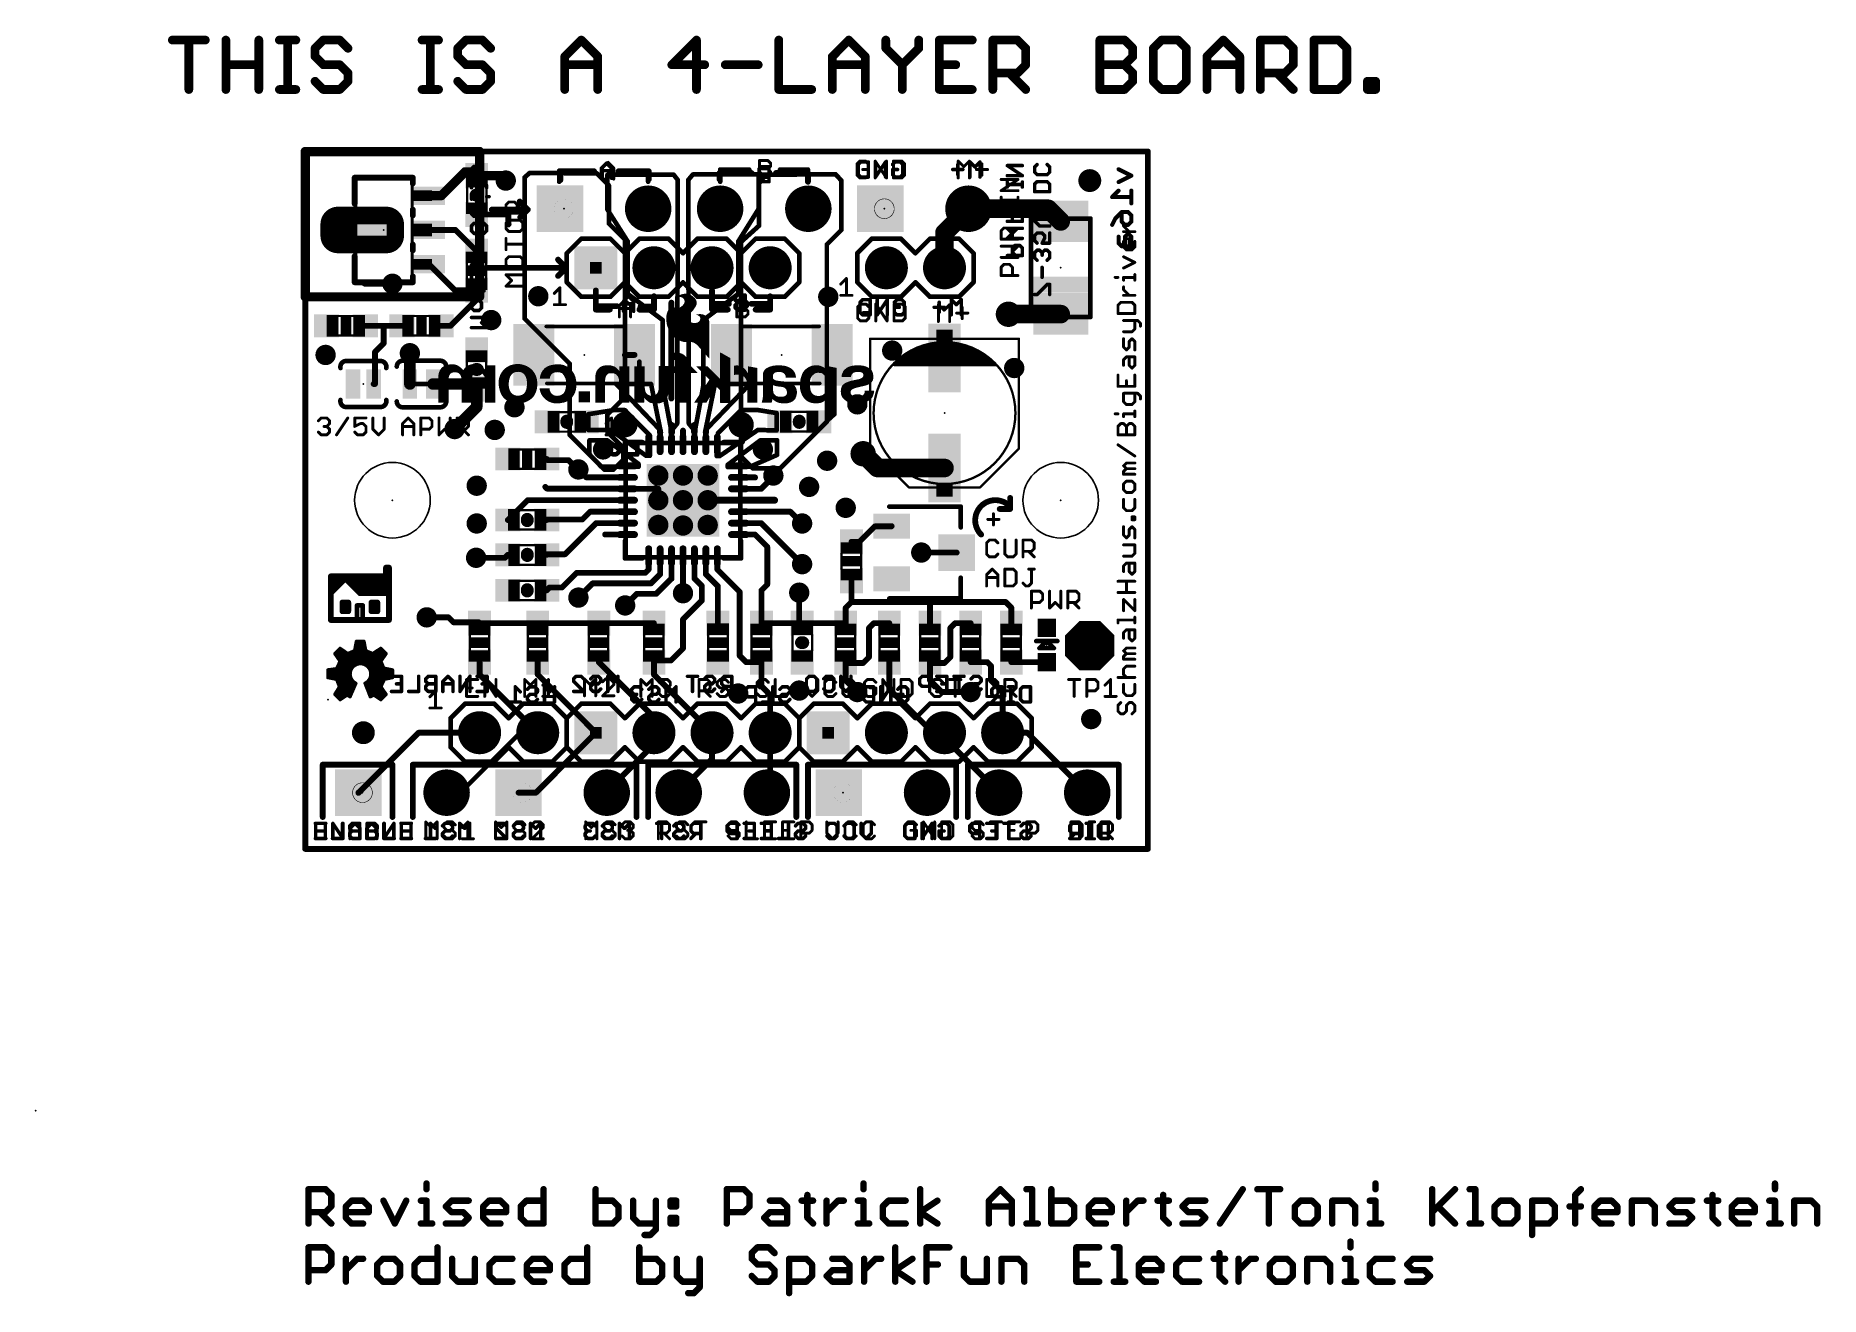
# Model space of a CAD drawing. Extents: x -11.8 to 66.2, y -19.6 to 35.5.
import ezdxf

# ---------------------------------------------------------------- set-up
doc = ezdxf.new("R2010")
doc.units = 0
for name, color, linetype in [('1', 12, 'CONTINUOUS'), ('16', 132, 'CONTINUOUS'), ('17', 110, 'CONTINUOUS'), ('18', 110, 'CONTINUOUS'), ('20', 53, 'CONTINUOUS'), ('21', 41, 'CONTINUOUS'), ('22', 40, 'CONTINUOUS'), ('23', 53, 'CONTINUOUS'), ('24', 53, 'CONTINUOUS'), ('51', 53, 'CONTINUOUS')]:
    doc.layers.add(name, color=color, linetype=linetype)

# ---------------------------------------------------------------- blocks, each defined once
blk = doc.blocks.new('RECT')
blk.add_solid([(-0.5, -0.5), (0.5, -0.5), (-0.5, 0.5), (0.5, 0.5)])
blk = doc.blocks.new('PIE')
at = {"const_width": 0.5}
blk.add_lwpolyline([(0, -0.25, 1), (0, 0.25, 1), (0, -0.25)], format="xyb", dxfattribs=at)
blk = doc.blocks.new('RECT48000X150368R100')
at = {"const_width": 0.15}
blk.add_lwpolyline([(0.075, -0.3199), (0.075, 0.3199, 0.4142), (0, 0.3949), (0, 0.3949, 0.4142), (-0.075, 0.3199), (-0.075, -0.3199, 0.4142), (0, -0.3949), (0, -0.3949, 0.4142)], format="xyb", close=True, dxfattribs=at)
blk.add_solid([(-0.0254, -0.3453), (0.0254, -0.3453), (-0.0254, 0.3453), (0.0254, 0.3453)])
blk = doc.blocks.new('RECT325120X584000R75')
at = {"const_width": 0.762}
blk.add_lwpolyline([(0.635, -1.063), (0.635, 1.063, 0.4142), (0.254, 1.444), (-0.254, 1.444, 0.4142), (-0.635, 1.063), (-0.635, -1.063, 0.4142), (-0.254, -1.444), (0.254, -1.444, 0.4142)], format="xyb", close=True, dxfattribs=at)
blk.add_solid([(-0.2794, -1.0884), (0.2794, -1.0884), (-0.2794, 1.0884), (0.2794, 1.0884)])
blk = doc.blocks.new('ROUNDP')
at = {"const_width": 0.5}
blk.add_lwpolyline([(0, -0.25, 1), (0, 0.25, 1), (0, -0.25)], format="xyb", dxfattribs=at)
blk = doc.blocks.new('SQUAREP')
blk.add_solid([(-0.5, -0.5), (0.5, -0.5), (-0.5, 0.5), (0.5, 0.5)])
blk = doc.blocks.new('OCTAGONP')
at = {"const_width": 0.5}
blk.add_lwpolyline([(-0.25, -0.1036), (-0.25, 0.1036), (-0.1036, 0.25), (0.1036, 0.25), (0.25, 0.1036), (0.25, -0.1036), (0.1036, -0.25), (-0.1036, -0.25), (-0.25, -0.1036), (-0.25, 0.1036)], dxfattribs=at)
blk = doc.blocks.new('ROUNDV')
at = {"const_width": 0.5}
blk.add_lwpolyline([(0, -0.25, 1), (0, 0.25, 1), (0, -0.25)], format="xyb", dxfattribs=at)

msp = doc.modelspace()

# ---------------------------------------------------------------- linework, layer by layer
at = {"layer": '1'}
for points, const_width in [([(7.62, 30.48), (0, 30.48)], 0.4064), ([(0, 30.48), (0, 24.13)], 0.4064), ([(0, 30.48), (36.83, 30.48)], 0.254), ([(0, 0), (0, 30.48)], 0.254), ([(7.62, 24.13), (7.62, 30.48)], 0.4064), ([(36.83, 30.48), (36.83, 0)], 0.254), ([(5.944, 28.55), (6.985, 29.591)], 0.4064), ([(6.985, 29.591), (7.327, 29.591)], 0.4064), ([(7.327, 29.591), (7.493, 29.425)], 0.4064), ([(7.493, 29.425), (8.548, 29.425)], 0.4064), ([(8.548, 29.425), (8.763, 29.21)], 0.4064), ([(8.763, 29.21), (8.763, 29.083)], 0.4064), ([(16.1036, 29.464), (13.208, 29.464)], 0.2032), ([(13.208, 29.464), (13.208, 27.94)], 0.2032), ([(16.2814, 29.2354), (16.1036, 29.464)], 0.2032), ([(16.256, 18.5928), (16.2814, 29.2354)], 0.2032), ([(16.7386, 29.2354), (16.9418, 29.4767)], 0.2032), ([(16.764, 18.5928), (16.7386, 29.2354)], 0.2032), ([(16.9418, 29.4767), (19.812, 29.4767)], 0.2032), ([(19.812, 29.4767), (19.812, 27.9654)], 0.2032), ([(5.41, 28.55), (5.944, 28.55)], 0.4064), ([(27.94, 26.9322), (28.9878, 27.98)], 0.8128), ([(28.9878, 27.98), (32.465, 27.98)], 0.8128), ([(32.465, 27.98), (33.02, 27.425)], 0.8128), ([(7.493, 27.725), (8.875, 27.725)], 0.254), ([(8.875, 27.725), (8.875, 27.29)], 0.254), ([(8.875, 27.29), (8.89, 27.305)], 0.254), ([(13.208, 27.94), (14.097, 26.543)], 0.2032), ([(19.812, 27.9654), (18.923, 26.543)], 0.2032), ([(27.94, 25.4), (27.94, 26.9322)], 0.8128), ([(5.409, 27.051), (6.565, 27.051)], 0.254), ([(6.565, 27.051), (7.493, 26.123)], 0.254), ([(14.097, 26.543), (14.097, 24.257)], 0.2032), ([(18.923, 26.543), (18.923, 24.257)], 0.2032), ([(5.41, 25.552), (6.539, 24.423)], 0.254), ([(0, 24.13), (7.62, 24.13)], 0.4064), ([(2.6035, 24.7015), (2.54, 24.765)], 0.254), ([(3.81, 24.7015), (2.6035, 24.7015)], 0.254), ([(6.539, 24.423), (7.493, 24.423)], 0.254), ([(7.493, 24.423), (7.493, 24.003)], 0.254), ([(14.097, 24.257), (15.621, 23.114)], 0.2032), ([(18.923, 24.257), (17.399, 23.114)], 0.2032), ([(7.493, 24.003), (6.35, 22.86)], 0.254), ([(16.002, 19.685), (16.002, 23.876)], 0.254), ([(30.734, 23.368), (30.741, 23.375)], 0.8128), ([(30.741, 23.375), (33.02, 23.375)], 0.8128), ([(2.628, 22.86), (3.429, 22.86)], 0.254), ([(3.429, 22.86), (4.23, 22.86)], 0.254), ([(3.429, 22.098), (3.429, 22.86)], 0.254), ([(6.35, 22.86), (5.93, 22.86)], 0.254), ([(15.621, 23.114), (15.621, 20.2692)], 0.2032), ([(17.399, 23.114), (17.399, 20.2438)], 0.2032), ([(3.048, 21.717), (3.429, 22.098)], 0.254), ([(3.048, 20.32), (3.048, 21.717)], 0.254), ([(4.572, 20.32), (4.572, 21.6662)], 0.508), ([(14.392, 21.59), (13.97, 21.59)], 0.254), ([(14.605, 20.066), (14.605, 21.295)], 0.2032), ([(2.99, 20.32), (3.048, 20.32)], 0.254), ([(4.699, 20.32), (5.461, 20.32)], 0.2032), ([(5.588, 20.32), (7.278, 20.32)], 0.508), ([(7.278, 20.32), (7.493, 20.105)], 0.508), ([(7.493, 20.105), (7.493, 19.3167)], 0.508), ([(13.589, 20.32), (15.4813, 18.3388)], 0.2032), ([(15.113, 20.32), (13.589, 20.32)], 0.2032), ([(15.5448, 18.1991), (15.113, 20.32)], 0.2032), ([(15.621, 20.2692), (15.9766, 18.3896)], 0.2032), ([(17.399, 20.2438), (17.0434, 18.3388)], 0.2032), ([(17.907, 20.32), (17.4752, 18.2118)], 0.2032), ([(17.5514, 18.3642), (19.431, 20.32)], 0.2032), ([(19.431, 20.32), (17.907, 20.32)], 0.2032), ([(7.493, 19.3167), (6.5278, 18.3515)], 0.508), ([(12.3698, 18.9992), (13.462, 19.177)], 0.2032), ([(12.3698, 18.3134), (12.3698, 18.9992)], 0.2032), ([(13.462, 19.177), (13.97, 19.177)], 0.2032), ([(13.97, 19.177), (15.0622, 18.0721)], 0.2032), ([(18.034, 18.161), (19.05, 19.177)], 0.2032), ([(19.05, 19.177), (19.812, 19.177)], 0.2032), ([(19.812, 19.177), (20.5994, 19.05)], 0.2032), ([(20.5994, 19.05), (20.5994, 18.288)], 0.2032), ([(13.3604, 18.3134), (12.3698, 18.3134)], 0.2032), ([(12.4206, 17.8562), (12.4206, 17.2466)], 0.2032), ([(13.208, 17.8562), (12.4206, 17.8562)], 0.2032), ([(14.5669, 16.8275), (13.208, 17.8562)], 0.2032), ([(14.8971, 17.1831), (13.3604, 18.3134)], 0.2032), ([(15.01, 17.6799), (15.01, 18.01)], 0.2032), ([(15.0622, 18.0721), (15.0622, 17.1831)], 0.2032), ([(15.51, 18.272), (15.494, 18.288)], 0.254), ([(15.4813, 18.3388), (15.4813, 18.1737)], 0.2032), ([(15.4813, 18.1737), (15.5448, 18.1991)], 0.2032), ([(15.51, 17.68), (15.51, 18.272)], 0.254), ([(16.01, 18.534), (16.002, 18.542)], 0.254), ([(15.9766, 18.3896), (15.9766, 18.1864)], 0.2032), ([(15.9766, 18.1864), (16.0528, 18.1864)], 0.2032), ([(16.01, 17.68), (16.01, 18.534)], 0.254), ([(16.0528, 18.3388), (16.256, 18.5928)], 0.2032), ([(16.0528, 18.1864), (16.0528, 18.3388)], 0.2032), ([(16.51, 17.68), (16.51, 18.288)], 0.254), ([(16.9672, 18.3388), (16.764, 18.5928)], 0.2032), ([(16.9672, 18.2118), (16.9672, 18.3388)], 0.2032), ([(17.0434, 18.2118), (16.9672, 18.2118)], 0.2032), ([(17.01, 18.534), (17.018, 18.542)], 0.254), ([(17.01, 17.68), (17.01, 18.534)], 0.254), ([(17.0434, 18.3388), (17.0434, 18.2118)], 0.2032), ([(17.4752, 18.2118), (17.5514, 18.2118)], 0.2032), ([(17.51, 18.272), (17.526, 18.288)], 0.254), ([(17.51, 17.68), (17.51, 18.272)], 0.254), ([(17.5514, 18.2118), (17.5514, 18.3642)], 0.2032), ([(17.9832, 17.1704), (18.034, 18.161)], 0.2032), ([(18.01, 17.6799), (18.01, 18.01)], 0.254), ([(19.7866, 18.3134), (18.1102, 17.1704)], 0.2032), ([(19.8882, 17.8562), (18.4658, 16.7894)], 0.2032), ([(20.5994, 18.288), (19.7866, 18.3134)], 0.2032), ([(20.6248, 17.8562), (19.8882, 17.8562)], 0.2032), ([(20.6248, 17.2212), (20.6248, 17.8562)], 0.2032), ([(10.6036, 16.9926), (10.5528, 17.0434)], 0.254), ([(12.4206, 17.2466), (12.9413, 16.7005)], 0.2032), ([(15.0622, 17.1831), (14.8971, 17.1831)], 0.2032), ([(18.1102, 17.1704), (17.9832, 17.1704)], 0.2032), ([(19.4564, 16.7132), (20.6248, 17.2212)], 0.2032), ([(24.384, 17.272), (25.006, 16.65)], 0.8128), ([(11.5062, 16.9926), (10.6036, 16.9926)], 0.254), ([(11.9126, 16.5862), (11.5062, 16.9926)], 0.254), ([(11.938, 16.5862), (11.9126, 16.5862)], 0.254), ([(12.2842, 16.24), (11.938, 16.5862)], 0.254), ([(12.9413, 16.7005), (14.5669, 16.7005)], 0.2032), ([(14.5669, 16.7005), (14.5669, 16.8275)], 0.2032), ([(18.4658, 16.7894), (18.4658, 16.6878)], 0.2032), ([(18.4658, 16.6878), (19.4564, 16.7132)], 0.2032), ([(20.4597, 16.2687), (19.931, 15.74)], 0.254), ([(20.4597, 16.3195), (20.4597, 16.2687)], 0.254), ([(25.006, 16.65), (27.94, 16.65)], 0.8128), ([(10.4902, 15.8242), (10.5664, 15.748)], 0.254), ([(10.5664, 15.748), (14.224, 15.748)], 0.254), ([(14.07, 16.24), (12.2842, 16.24)], 0.254), ([(14.0701, 15.74), (15.4305, 15.74)], 0.254), ([(15.3035, 15.748), (15.2955, 15.74)], 0.254), ([(15.3035, 15.748), (15.3035, 15.7734)], 0.254), ([(15.3035, 15.748), (15.3035, 15.367)], 0.254), ([(15.4305, 15.74), (15.4305, 15.24)], 0.254), ([(18.95, 16.24), (19.6596, 16.24)], 0.254), ([(19.931, 15.74), (18.95, 15.74)], 0.254), ([(19.6596, 16.24), (19.6596, 16.2306)], 0.254), ([(9.7164, 15.24), (8.8528, 14.3764)], 0.254), ([(14.0701, 15.24), (9.7164, 15.24)], 0.254), ([(12.454, 14.74), (12.1158, 14.4018)], 0.254), ([(14.0702, 14.74), (12.454, 14.74)], 0.254), ([(15.3035, 15.367), (15.4305, 15.24)], 0.254), ([(17.5895, 15.24), (18.9499, 15.24)], 0.3048), ([(18.9499, 15.24), (20.5105, 15.24)], 0.3048), ([(18.95, 14.74), (21.201, 14.74)], 0.254), ([(21.201, 14.74), (21.717, 14.224)], 0.254), ([(10.5782, 14.4018), (10.5528, 14.3764)], 0.254), ([(12.1158, 14.4018), (10.5782, 14.4018)], 0.254), ([(12.716, 14.24), (11.3538, 12.8778)], 0.254), ([(14.0702, 14.24), (12.716, 14.24)], 0.254), ([(19.923, 14.24), (18.95, 14.24)], 0.254), ([(21.717, 12.446), (19.923, 14.24)], 0.254), ([(24.218, 13.423), (24.892, 14.097)], 0.254), ([(24.892, 14.097), (25.6178, 14.097)], 0.254), ([(25.6178, 14.097), (25.6296, 14.1088)], 0.254), ([(14.0701, 13.7414), (13.1064, 13.7414)], 0.254), ([(14.0701, 13.74), (14.0701, 13.7414)], 0.254), ([(19.661, 13.74), (18.9499, 13.74)], 0.254), ([(20.193, 13.208), (19.661, 13.74)], 0.254), ([(20.193, 11.557), (20.193, 13.208)], 0.254), ([(23.876, 13.423), (24.218, 13.423)], 0.254), ([(7.4676, 12.7254), (8.7258, 12.7254)], 0.254), ([(8.7258, 12.7254), (8.8528, 12.8524)], 0.254), ([(10.5782, 12.8778), (10.5528, 12.8524)], 0.254), ([(11.3538, 12.8778), (10.5782, 12.8778)], 0.254), ([(15.01, 12.216), (15.01, 12.8001)], 0.254), ([(15.51, 12.0048), (15.51, 12.8)], 0.254), ([(16.01, 12.8001), (16.002, 12.8001)], 0.254), ([(16.01, 11.811), (16.01, 12.8001)], 0.254), ([(16.51, 11.176), (16.51, 12.8001)], 0.254), ([(17.01, 11.819), (17.01, 12.8)], 0.254), ([(17.51, 12.0048), (17.51, 12.8001)], 0.254), ([(18.01, 12.216), (18.01, 12.8001)], 0.254), ([(26.924, 12.954), (28.4724, 12.954)], 0.254), ([(1.7526, 11.9126), (1.1176, 11.9126)], 0.254), ([(1.1176, 11.9126), (1.1176, 11.2776)], 0.254), ([(1.1176, 11.2776), (1.7526, 11.9126)], 0.254), ([(1.2446, 11.7856), (1.3716, 11.7856)], 0.254), ([(1.3716, 11.7856), (1.2446, 11.6586)], 0.254), ([(3.6576, 11.9126), (1.7526, 11.9126)], 0.254), ([(1.7526, 11.9126), (2.3876, 11.2776)], 0.254), ([(2.1336, 11.7856), (2.3876, 11.5316)], 0.254), ([(3.5306, 11.7856), (2.3876, 11.7856)], 0.254), ([(3.5306, 12.2936), (3.5306, 12.0396)], 0.254), ([(3.5306, 12.2936), (3.6576, 12.2936)], 0.254), ([(3.5306, 11.5316), (3.5306, 11.7856)], 0.254), ([(3.6576, 12.2936), (3.6576, 11.9126)], 0.254), ([(3.6576, 11.2776), (3.6576, 11.9126)], 0.254), ([(11.2268, 11.43), (11.8618, 12.065)], 0.254), ([(11.8618, 12.065), (14.859, 12.065)], 0.254), ([(12.5603, 11.6078), (11.938, 10.9855)], 0.254), ([(12.5603, 11.6078), (15.113, 11.6078)], 0.254), ([(14.859, 12.065), (15.01, 12.216)], 0.254), ([(15.51, 12.0048), (15.113, 11.6078)], 0.254), ([(16.002, 11.811), (15.3416, 11.1506)], 0.254), ([(16.002, 11.811), (16.01, 11.811)], 0.254), ([(17.3355, 11.4935), (17.01, 11.819)], 0.254), ([(18.034, 11.4808), (17.51, 12.0048)], 0.254), ([(18.9865, 11.2395), (18.01, 12.216)], 0.254), ([(23.876, 10.795), (23.876, 11.723)], 0.254), ([(1.1176, 11.2776), (1.1176, 10.0076)], 0.254), ([(2.3876, 11.5316), (3.5306, 11.5316)], 0.254), ([(2.3876, 11.2776), (3.6576, 11.2776)], 0.254), ([(3.6576, 10.0076), (3.6576, 11.2776)], 0.254), ([(10.6798, 11.43), (10.5528, 11.303)], 0.254), ([(11.2268, 11.43), (10.6798, 11.43)], 0.254), ([(14.4907, 11.1506), (13.9827, 10.6426)], 0.254), ([(14.1859, 10.8458), (13.9827, 10.6426)], 0.254), ([(15.3416, 11.1506), (14.4907, 11.1506)], 0.254), ([(16.51, 10.033), (17.3355, 10.8585)], 0.254), ([(17.3355, 10.8585), (17.3355, 11.4935)], 0.254), ([(18.034, 11.4808), (18.034, 9.867)], 0.254), ([(18.9865, 11.2395), (18.9865, 8.4455)], 0.254), ([(19.939, 11.303), (20.193, 11.557)], 0.254), ([(19.939, 9.867), (19.939, 11.303)], 0.254), ([(21.59, 11.2014), (21.59, 9.867)], 0.254), ([(23.622, 10.541), (23.876, 10.795)], 0.254), ([(23.876, 10.795), (27.305, 10.795)], 0.254), ([(27.305, 9.867), (27.305, 10.795)], 0.254), ([(27.305, 10.795), (30.607, 10.795)], 0.254), ([(30.607, 10.795), (30.861, 10.541)], 0.254), ([(1.6256, 10.7696), (1.8796, 10.7696)], 0.254), ([(1.6256, 10.3886), (1.6256, 10.7696)], 0.254), ([(1.8796, 10.3886), (1.6256, 10.3886)], 0.254), ([(1.8796, 10.7696), (1.8796, 10.3886)], 0.254), ([(2.8956, 10.7696), (3.1496, 10.7696)], 0.254), ([(2.8956, 10.3886), (2.8956, 10.7696)], 0.254), ([(3.1496, 10.3886), (2.8956, 10.3886)], 0.254), ([(3.1496, 10.7696), (3.1496, 10.3886)], 0.254), ([(5.3086, 10.1219), (6.2611, 10.1219)], 0.254), ([(6.2611, 10.1219), (6.477, 9.906)], 0.254), ([(16.51, 8.763), (16.51, 10.033)], 0.254), ([(23.622, 9.867), (23.622, 10.541)], 0.254), ([(30.861, 10.541), (30.861, 9.867)], 0.254), ([(1.1176, 10.0076), (3.6576, 10.0076)], 0.254), ([(6.477, 9.906), (7.581, 9.906)], 0.254), ([(7.581, 9.906), (7.62, 9.867)], 0.254), ([(7.62, 9.867), (10.16, 9.867)], 0.254), ([(10.16, 9.867), (12.827, 9.867)], 0.254), ([(12.827, 9.867), (15.24, 9.867)], 0.254), ([(19.939, 9.867), (21.59, 9.867)], 0.254), ([(21.59, 9.867), (21.717, 9.867)], 0.254), ([(21.717, 9.867), (23.622, 9.867)], 0.254), ([(24.853, 9.867), (24.638, 9.652)], 0.254), ([(24.638, 9.652), (24.638, 8.382)], 0.254), ([(25.527, 9.867), (24.853, 9.867)], 0.254), ([(28.409, 9.867), (28.194, 9.652)], 0.254), ([(28.194, 9.652), (28.194, 8.382)], 0.254), ([(29.083, 9.867), (28.409, 9.867)], 0.254), ([(15.987, 8.24), (16.51, 8.763)], 0.254), ([(7.62, 7.62), (7.62, 8.167)], 0.254), ([(10.16, 7.62), (10.16, 8.167)], 0.254), ([(12.827, 8.167), (15.24, 5.754)], 0.254), ([(15.313, 8.24), (15.24, 8.167)], 0.254), ([(15.24, 7.62), (15.24, 8.167)], 0.254), ([(15.987, 8.24), (15.313, 8.24)], 0.254), ([(19.265, 8.167), (18.9865, 8.4455)], 0.254), ([(19.939, 8.167), (19.265, 8.167)], 0.254), ([(19.939, 8.167), (19.939, 7.112)], 0.254), ([(23.661, 8.128), (23.622, 8.167)], 0.254), ([(23.622, 7.366), (23.622, 8.167)], 0.254), ([(24.384, 8.128), (23.661, 8.128)], 0.254), ([(24.638, 8.382), (24.384, 8.128)], 0.254), ([(25.527, 6.985), (25.527, 8.167)], 0.254), ([(27.344, 8.128), (27.305, 8.167)], 0.254), ([(27.305, 7.366), (27.305, 8.167)], 0.254), ([(27.94, 8.128), (27.344, 8.128)], 0.254), ([(28.194, 8.382), (27.94, 8.128)], 0.254), ([(29.083, 8.167), (29.806, 8.167)], 0.254), ([(29.806, 8.167), (29.972, 8.001)], 0.254), ([(29.972, 8.001), (29.972, 7.366)], 0.254), ([(30.861, 8.167), (32.4088, 8.167)], 0.254), ([(32.4088, 8.167), (32.4104, 8.1654)], 0.254), ([(10.16, 5.08), (7.62, 7.62)], 0.254), ([(12.7, 5.08), (10.16, 7.62)], 0.254), ([(17.78, 5.08), (15.24, 7.62)], 0.254), ([(19.939, 7.112), (20.32, 6.731)], 0.254), ([(24.13, 6.858), (23.622, 7.366)], 0.254), ([(25.527, 6.985), (27.432, 5.08)], 0.254), ([(27.813, 6.858), (27.305, 7.366)], 0.254), ([(29.972, 7.366), (30.48, 6.858)], 0.254), ([(20.32, 6.731), (20.32, 5.08)], 0.254), ([(29.083, 6.858), (27.813, 6.858)], 0.254), ([(30.48, 6.858), (30.48, 5.08)], 0.254), ([(15.24, 5.754), (15.24, 5.08)], 0.254), ([(2.3222, 2.4492), (4.953, 5.08)], 0.254), ([(4.953, 5.08), (7.62, 5.08)], 0.254), ([(6.778, 2.46), (9.398, 5.08)], 0.2032), ([(9.398, 5.08), (10.16, 5.08)], 0.254), ([(10.08, 2.46), (12.7, 5.08)], 0.254), ([(13.1778, 2.5098), (15.24, 4.572)], 0.254), ([(15.24, 4.572), (15.24, 5.08)], 0.254), ([(17.78, 3.937), (17.78, 5.08)], 0.254), ([(20.32, 2.6022), (20.32, 5.08)], 0.254), ([(27.432, 5.08), (27.94, 5.08)], 0.254), ([(27.94, 5.08), (27.94, 4.8422)], 0.254), ([(27.94, 4.8422), (30.3222, 2.46)], 0.254), ([(30.48, 5.08), (31.5578, 5.08)], 0.254), ([(34.1778, 2.46), (31.5578, 5.08)], 0.254), ([(16.3222, 2.4792), (17.78, 3.937)], 0.254), ([(2.3222, 2.46), (2.3222, 2.4492)], 0.254), ([(6.1778, 2.46), (6.778, 2.46)], 0.254), ([(9.3222, 2.46), (10.08, 2.46)], 0.254), ([(13.1778, 2.46), (13.1778, 2.5098)], 0.254), ([(16.3222, 2.46), (16.3222, 2.4792)], 0.254), ([(20.1778, 2.46), (20.32, 2.6022)], 0.254), ([(36.83, 0), (0, 0)], 0.254)]:
    msp.add_lwpolyline(points, dxfattribs=dict(at, const_width=const_width))
for points, const_width in [([(0, 30.5816, 1), (0, 30.3784)], 0.2032), ([(0.1016, 30.48, 1), (-0.1016, 30.48)], 0.2032), ([(0, 30.5435, 1), (0, 30.4165)], 0.127), ([(0.0635, 30.48, 1), (-0.0635, 30.48)], 0.127), ([(7.7216, 30.48, 1), (7.5184, 30.48)], 0.2032), ([(7.62, 30.3784, 1), (7.62, 30.5816)], 0.2032), ([(36.8935, 30.48, 1), (36.7665, 30.48)], 0.127), ([(36.83, 30.4165, 1), (36.83, 30.5435)], 0.127), ([(6.985, 29.6926, 1), (6.985, 29.4894)], 0.2032), ([(7.0568, 29.5192, 1), (6.9132, 29.6628)], 0.2032), ([(7.3988, 29.6628, 1), (7.2552, 29.5192)], 0.2032), ([(7.327, 29.4894, 1), (7.327, 29.6926)], 0.2032), ([(7.493, 29.5266, 1), (7.493, 29.3234)], 0.2032), ([(7.4212, 29.3532, 1), (7.5648, 29.4968)], 0.2032), ([(8.6198, 29.4968, 1), (8.4762, 29.3532)], 0.2032), ([(8.548, 29.3234, 1), (8.548, 29.5266)], 0.2032), ([(8.8646, 29.21, 1), (8.6614, 29.21)], 0.2032), ([(8.6614, 29.083, 1), (8.8646, 29.083)], 0.2032), ([(8.6912, 29.1382, 1), (8.8348, 29.2818)], 0.2032), ([(13.208, 29.5148, 1), (13.208, 29.4132)], 0.1016), ([(13.2588, 29.464, 1), (13.1572, 29.464)], 0.1016), ([(16.1437, 29.4952, 1), (16.0635, 29.4328)], 0.1016), ([(16.1036, 29.4132, 1), (16.1036, 29.5148)], 0.1016), ([(16.3322, 29.2353, 1), (16.2306, 29.2355)], 0.1016), ([(16.2413, 29.2042, 1), (16.3215, 29.2666)], 0.1016), ([(16.7894, 29.2355, 1), (16.6878, 29.2353)], 0.1016), ([(16.6997, 29.2681, 1), (16.7775, 29.2027)], 0.1016), ([(16.9418, 29.5275, 1), (16.9418, 29.4259)], 0.1016), ([(16.9807, 29.444, 1), (16.9029, 29.5094)], 0.1016), ([(19.8628, 29.4767, 1), (19.7612, 29.4767)], 0.1016), ([(19.812, 29.4259, 1), (19.812, 29.5275)], 0.1016), ([(5.41, 28.6516, 1), (5.41, 28.4484)], 0.2032), ([(5.8722, 28.6218, 1), (6.0158, 28.4782)], 0.2032), ([(5.944, 28.4484, 1), (5.944, 28.6516)], 0.2032), ([(28.9878, 28.1832, 1), (28.9878, 27.7768)], 0.4064), ([(29.1315, 27.8363, 1), (28.8441, 28.1237)], 0.4064), ([(32.6087, 28.1237, 1), (32.3213, 27.8363)], 0.4064), ([(32.465, 27.7768, 1), (32.465, 28.1832)], 0.4064), ([(7.493, 27.7885, 1), (7.493, 27.6615)], 0.127), ([(8.9385, 27.725, 1), (8.8115, 27.725)], 0.127), ([(8.8301, 27.3349, 1), (8.9199, 27.2451)], 0.127), ([(8.8115, 27.29, 1), (8.9385, 27.29)], 0.127), ([(8.9349, 27.2601, 1), (8.8451, 27.3499)], 0.127), ([(8.875, 27.6615, 1), (8.875, 27.7885)], 0.127), ([(13.2509, 27.9673, 1), (13.1651, 27.9127)], 0.1016), ([(13.1572, 27.94, 1), (13.2588, 27.94)], 0.1016), ([(19.7612, 27.9654, 1), (19.8628, 27.9654)], 0.1016), ([(19.8551, 27.9385, 1), (19.7689, 27.9923)], 0.1016), ([(28.1432, 26.9322, 1), (27.7368, 26.9322)], 0.4064), ([(32.8763, 27.2813, 1), (33.1637, 27.5687)], 0.4064), ([(5.409, 27.1145, 1), (5.409, 26.9875)], 0.127), ([(6.6099, 27.0959, 1), (6.5201, 27.0061)], 0.127), ([(6.565, 26.9875, 1), (6.565, 27.1145)], 0.127), ([(14.1478, 26.543, 1), (14.0462, 26.543)], 0.1016), ([(14.0541, 26.5157, 1), (14.1399, 26.5703)], 0.1016), ([(18.9738, 26.543, 1), (18.8722, 26.543)], 0.1016), ([(18.8799, 26.5699, 1), (18.9661, 26.5161)], 0.1016), ([(27.7963, 27.0759, 1), (28.0837, 26.7885)], 0.4064), ([(7.4481, 26.0781, 1), (7.5379, 26.1679)], 0.127), ([(5.4549, 25.5969, 1), (5.3651, 25.5071)], 0.127), ([(27.7368, 25.4, 1), (28.1432, 25.4)], 0.4064), ([(0, 24.2316, 1), (0, 24.0284)], 0.2032), ([(-0.1016, 24.13, 1), (0.1016, 24.13)], 0.2032), ([(2.5849, 24.8099, 1), (2.4951, 24.7201)], 0.127), ([(2.6035, 24.765, 1), (2.6035, 24.638)], 0.127), ([(2.5586, 24.6566, 1), (2.6484, 24.7464)], 0.127), ([(3.81, 24.638, 1), (3.81, 24.765)], 0.127), ([(6.539, 24.4865, 1), (6.539, 24.3595)], 0.127), ([(6.4941, 24.3781, 1), (6.5839, 24.4679)], 0.127), ([(7.5565, 24.423, 1), (7.4295, 24.423)], 0.127), ([(7.5184, 24.13, 1), (7.7216, 24.13)], 0.2032), ([(7.493, 24.3595, 1), (7.493, 24.4865)], 0.127), ([(7.62, 24.0284, 1), (7.62, 24.2316)], 0.2032), ([(14.1275, 24.2976, 1), (14.0665, 24.2164)], 0.1016), ([(14.0462, 24.257, 1), (14.1478, 24.257)], 0.1016), ([(18.8722, 24.257, 1), (18.9738, 24.257)], 0.1016), ([(18.9535, 24.2164, 1), (18.8925, 24.2976)], 0.1016), ([(7.4295, 24.003, 1), (7.5565, 24.003)], 0.127), ([(7.5379, 23.9581, 1), (7.4481, 24.0479)], 0.127), ([(16.0655, 23.876, 1), (15.9385, 23.876)], 0.127), ([(30.5903, 23.5117, 1), (30.8777, 23.2243)], 0.4064), ([(30.741, 23.5782, 1), (30.741, 23.1718)], 0.4064), ([(30.8847, 23.2313, 1), (30.5973, 23.5187)], 0.4064), ([(33.02, 23.1718, 1), (33.02, 23.5782)], 0.4064), ([(2.628, 22.9235, 1), (2.628, 22.7965)], 0.127), ([(3.429, 22.9235, 1), (3.429, 22.7965)], 0.127), ([(3.4925, 22.86, 1), (3.3655, 22.86)], 0.127), ([(3.429, 22.7965, 1), (3.429, 22.9235)], 0.127), ([(4.23, 22.7965, 1), (4.23, 22.9235)], 0.127), ([(5.93, 22.9235, 1), (5.93, 22.7965)], 0.127), ([(6.3051, 22.9049, 1), (6.3949, 22.8151)], 0.127), ([(6.35, 22.7965, 1), (6.35, 22.9235)], 0.127), ([(15.6718, 23.114, 1), (15.5702, 23.114)], 0.1016), ([(15.5905, 23.0734, 1), (15.6515, 23.1546)], 0.1016), ([(17.4498, 23.114, 1), (17.3482, 23.114)], 0.1016), ([(17.3685, 23.1546, 1), (17.4295, 23.0734)], 0.1016), ([(3.1115, 21.717, 1), (2.9845, 21.717)], 0.127), ([(3.3655, 22.098, 1), (3.4925, 22.098)], 0.127), ([(3.4739, 22.0531, 1), (3.3841, 22.1429)], 0.127), ([(4.699, 21.6662, 1), (4.445, 21.6662)], 0.254), ([(3.0031, 21.7619, 1), (3.0929, 21.6721)], 0.127), ([(13.97, 21.6535, 1), (13.97, 21.5265)], 0.127), ([(14.392, 21.5265, 1), (14.392, 21.6535)], 0.127), ([(14.6558, 21.295, 1), (14.5542, 21.295)], 0.1016), ([(2.99, 20.3835, 1), (2.99, 20.2565)], 0.127), ([(2.9845, 20.32, 1), (3.1115, 20.32)], 0.127), ([(3.048, 20.2565, 1), (3.048, 20.3835)], 0.127), ([(4.445, 20.32, 1), (4.699, 20.32)], 0.254), ([(4.699, 20.3708, 1), (4.699, 20.2692)], 0.1016), ([(5.588, 20.447, 1), (5.588, 20.193)], 0.254), ([(5.461, 20.2692, 1), (5.461, 20.3708)], 0.1016), ([(7.3678, 20.4098, 1), (7.1882, 20.2302)], 0.254), ([(7.278, 20.193, 1), (7.278, 20.447)], 0.254), ([(7.62, 20.105, 1), (7.366, 20.105)], 0.254), ([(7.4032, 20.0152, 1), (7.5828, 20.1948)], 0.254), ([(13.6257, 20.3551, 1), (13.5523, 20.2849)], 0.1016), ([(13.589, 20.3708, 1), (13.589, 20.2692)], 0.1016), ([(15.1628, 20.3301, 1), (15.0632, 20.3099)], 0.1016), ([(15.113, 20.2692, 1), (15.113, 20.3708)], 0.1016), ([(15.6709, 20.2786, 1), (15.5711, 20.2598)], 0.1016), ([(15.5702, 20.2692, 1), (15.6718, 20.2692)], 0.1016), ([(17.3482, 20.2438, 1), (17.4498, 20.2438)], 0.1016), ([(17.4489, 20.2345, 1), (17.3491, 20.2531)], 0.1016), ([(17.907, 20.3708, 1), (17.907, 20.2692)], 0.1016), ([(17.9568, 20.3098, 1), (17.8572, 20.3302)], 0.1016), ([(19.4676, 20.2848, 1), (19.3944, 20.3552)], 0.1016), ([(19.431, 20.2692, 1), (19.431, 20.3708)], 0.1016), ([(7.5828, 19.2269, 1), (7.4032, 19.4065)], 0.254), ([(14.5542, 20.066, 1), (14.6558, 20.066)], 0.1016), ([(15.9385, 19.685, 1), (16.0655, 19.685)], 0.127), ([(7.366, 19.3167, 1), (7.62, 19.3167)], 0.254), ([(12.4206, 18.9992, 1), (12.319, 18.9992)], 0.1016), ([(12.3616, 19.0493, 1), (12.378, 18.9491)], 0.1016), ([(13.462, 19.2278, 1), (13.462, 19.1262)], 0.1016), ([(13.4702, 19.1269, 1), (13.4538, 19.2271)], 0.1016), ([(14.0061, 19.2127, 1), (13.9339, 19.1413)], 0.1016), ([(13.97, 19.1262, 1), (13.97, 19.2278)], 0.1016), ([(19.05, 19.2278, 1), (19.05, 19.1262)], 0.1016), ([(19.0859, 19.1411, 1), (19.0141, 19.2129)], 0.1016), ([(19.8201, 19.2272, 1), (19.8039, 19.1268)], 0.1016), ([(19.812, 19.1262, 1), (19.812, 19.2278)], 0.1016), ([(20.6502, 19.05, 1), (20.5486, 19.05)], 0.1016), ([(20.5913, 18.9998, 1), (20.6075, 19.1002)], 0.1016), ([(6.438, 18.4413, 1), (6.6176, 18.2617)], 0.254), ([(12.3698, 18.3642, 1), (12.3698, 18.2626)], 0.1016), ([(12.319, 18.3134, 1), (12.4206, 18.3134)], 0.1016), ([(12.4714, 17.8562, 1), (12.3698, 17.8562)], 0.1016), ([(12.4206, 17.907, 1), (12.4206, 17.8054)], 0.1016), ([(13.2387, 17.8967, 1), (13.1773, 17.8157)], 0.1016), ([(13.208, 17.8054, 1), (13.208, 17.907)], 0.1016), ([(13.3905, 18.3543, 1), (13.3303, 18.2725)], 0.1016), ([(13.3604, 18.2626, 1), (13.3604, 18.3642)], 0.1016), ([(15.0608, 18.01, 1), (14.9592, 18.01)], 0.1016), ([(15.113, 18.0721, 1), (15.0114, 18.0721)], 0.1016), ([(15.0261, 18.0364, 1), (15.0983, 18.1078)], 0.1016), ([(15.5389, 18.3329, 1), (15.4491, 18.2431)], 0.127), ([(15.5321, 18.3388, 1), (15.4305, 18.3388)], 0.1016), ([(15.4624, 18.2209, 1), (15.5002, 18.1265)], 0.1016), ([(15.4305, 18.1737, 1), (15.5321, 18.1737)], 0.1016), ([(15.5735, 18.272, 1), (15.4465, 18.272)], 0.127), ([(15.4446, 18.3037, 1), (15.518, 18.3739)], 0.1016), ([(15.4651, 18.2271, 1), (15.5549, 18.3169)], 0.127), ([(15.495, 18.189, 1), (15.5946, 18.2092)], 0.1016), ([(15.5637, 18.1519, 1), (15.5259, 18.2463)], 0.1016), ([(16.0469, 18.5869, 1), (15.9571, 18.4971)], 0.127), ([(16.0274, 18.3896, 1), (15.9258, 18.3896)], 0.1016), ([(15.9766, 18.2372, 1), (15.9766, 18.1356)], 0.1016), ([(15.9258, 18.1864, 1), (16.0274, 18.1864)], 0.1016), ([(15.9267, 18.3802, 1), (16.0265, 18.399)], 0.1016), ([(16.0735, 18.534, 1), (15.9465, 18.534)], 0.127), ([(15.9651, 18.4891, 1), (16.0549, 18.5789)], 0.127), ([(16.1036, 18.3388, 1), (16.002, 18.3388)], 0.1016), ([(16.0131, 18.3705, 1), (16.0925, 18.3071)], 0.1016), ([(16.002, 18.1864, 1), (16.1036, 18.1864)], 0.1016), ([(16.0528, 18.1356, 1), (16.0528, 18.2372)], 0.1016), ([(16.2052, 18.5929, 1), (16.3068, 18.5927)], 0.1016), ([(16.2957, 18.5611, 1), (16.2163, 18.6245)], 0.1016), ([(16.5735, 18.288, 1), (16.4465, 18.288)], 0.127), ([(16.8037, 18.6245, 1), (16.7243, 18.5611)], 0.1016), ([(16.7132, 18.5927, 1), (16.8148, 18.5929)], 0.1016), ([(17.018, 18.3388, 1), (16.9164, 18.3388)], 0.1016), ([(16.9672, 18.2626, 1), (16.9672, 18.161)], 0.1016), ([(16.9164, 18.2118, 1), (17.018, 18.2118)], 0.1016), ([(16.9275, 18.3071, 1), (17.0069, 18.3705)], 0.1016), ([(17.0735, 18.534, 1), (16.9465, 18.534)], 0.127), ([(16.9651, 18.5789, 1), (17.0549, 18.4891)], 0.127), ([(17.0629, 18.4971, 1), (16.9731, 18.5869)], 0.127), ([(17.0942, 18.3388, 1), (16.9926, 18.3388)], 0.1016), ([(16.9935, 18.3481, 1), (17.0933, 18.3295)], 0.1016), ([(16.9926, 18.2118, 1), (17.0942, 18.2118)], 0.1016), ([(17.0434, 18.161, 1), (17.0434, 18.2626)], 0.1016), ([(17.4752, 18.2626, 1), (17.4752, 18.161)], 0.1016), ([(17.4254, 18.222, 1), (17.525, 18.2016)], 0.1016), ([(17.5735, 18.272, 1), (17.4465, 18.272)], 0.127), ([(17.4651, 18.3169, 1), (17.5549, 18.2271)], 0.127), ([(17.5709, 18.2431, 1), (17.4811, 18.3329)], 0.127), ([(17.6022, 18.3642, 1), (17.5006, 18.3642)], 0.1016), ([(17.5148, 18.3994, 1), (17.588, 18.329)], 0.1016), ([(17.5006, 18.2118, 1), (17.6022, 18.2118)], 0.1016), ([(17.5514, 18.161, 1), (17.5514, 18.2626)], 0.1016), ([(18.0735, 18.01, 1), (17.9465, 18.01)], 0.127), ([(17.9981, 18.1969, 1), (18.0699, 18.1251)], 0.1016), ([(18.0847, 18.1584, 1), (17.9833, 18.1636)], 0.1016), ([(19.7882, 18.3642, 1), (19.785, 18.2626)], 0.1016), ([(19.8152, 18.2714, 1), (19.758, 18.3554)], 0.1016), ([(19.8882, 17.907, 1), (19.8882, 17.8054)], 0.1016), ([(19.9187, 17.8156, 1), (19.8577, 17.8968)], 0.1016), ([(20.5486, 18.288, 1), (20.6502, 18.288)], 0.1016), ([(20.6756, 17.8562, 1), (20.574, 17.8562)], 0.1016), ([(20.5978, 18.2372, 1), (20.601, 18.3388)], 0.1016), ([(20.6248, 17.8054, 1), (20.6248, 17.907)], 0.1016), ([(10.5977, 17.0883, 1), (10.5079, 16.9985)], 0.127), ([(12.4574, 17.2817, 1), (12.3838, 17.2115)], 0.1016), ([(12.3698, 17.2466, 1), (12.4714, 17.2466)], 0.1016), ([(14.8971, 17.2339, 1), (14.8971, 17.1323)], 0.1016), ([(14.867, 17.1422, 1), (14.9272, 17.224)], 0.1016), ([(14.9592, 17.6799, 1), (15.0608, 17.6799)], 0.1016), ([(15.0114, 17.1831, 1), (15.113, 17.1831)], 0.1016), ([(15.0622, 17.1323, 1), (15.0622, 17.2339)], 0.1016), ([(15.4465, 17.68, 1), (15.5735, 17.68)], 0.127), ([(15.9465, 17.68, 1), (16.0735, 17.68)], 0.127), ([(16.4465, 17.68, 1), (16.5735, 17.68)], 0.127), ([(16.9465, 17.68, 1), (17.0735, 17.68)], 0.127), ([(17.4465, 17.68, 1), (17.5735, 17.68)], 0.127), ([(17.9832, 17.2212, 1), (17.9832, 17.1196)], 0.1016), ([(17.9325, 17.173, 1), (18.0339, 17.1678)], 0.1016), ([(17.9465, 17.6799, 1), (18.0735, 17.6799)], 0.127), ([(18.0816, 17.2124, 1), (18.1388, 17.1284)], 0.1016), ([(18.1102, 17.1196, 1), (18.1102, 17.2212)], 0.1016), ([(20.574, 17.2212, 1), (20.6756, 17.2212)], 0.1016), ([(20.6451, 17.1746, 1), (20.6045, 17.2678)], 0.1016), ([(24.5277, 17.4157, 1), (24.2403, 17.1283)], 0.4064), ([(10.6036, 17.0561, 1), (10.6036, 16.9291)], 0.127), ([(10.5587, 16.9477, 1), (10.6485, 17.0375)], 0.127), ([(11.5511, 17.0375, 1), (11.4613, 16.9477)], 0.127), ([(11.5062, 16.9291, 1), (11.5062, 17.0561)], 0.127), ([(11.9126, 16.6497, 1), (11.9126, 16.5227)], 0.127), ([(11.8677, 16.5413, 1), (11.9575, 16.6311)], 0.127), ([(11.9829, 16.6311, 1), (11.8931, 16.5413)], 0.127), ([(11.938, 16.5227, 1), (11.938, 16.6497)], 0.127), ([(12.9413, 16.7513, 1), (12.9413, 16.6497)], 0.1016), ([(12.9045, 16.6654, 1), (12.9781, 16.7356)], 0.1016), ([(14.6177, 16.8275, 1), (14.5161, 16.8275)], 0.1016), ([(14.5161, 16.7005, 1), (14.6177, 16.7005)], 0.1016), ([(14.5362, 16.787, 1), (14.5976, 16.868)], 0.1016), ([(14.5669, 16.6497, 1), (14.5669, 16.7513)], 0.1016), ([(18.5166, 16.7894, 1), (18.415, 16.7894)], 0.1016), ([(18.4353, 16.83, 1), (18.4963, 16.7488)], 0.1016), ([(18.4645, 16.7386, 1), (18.4671, 16.637)], 0.1016), ([(18.415, 16.6878, 1), (18.5166, 16.6878)], 0.1016), ([(19.4361, 16.7598, 1), (19.4767, 16.6666)], 0.1016), ([(19.4577, 16.6624, 1), (19.4551, 16.764)], 0.1016), ([(20.5232, 16.3195, 1), (20.3962, 16.3195)], 0.127), ([(20.5046, 16.2238, 1), (20.4148, 16.3136)], 0.127), ([(25.006, 16.8532, 1), (25.006, 16.4468)], 0.4064), ([(24.8623, 16.5063, 1), (25.1497, 16.7937)], 0.4064), ([(27.94, 16.4468, 1), (27.94, 16.8532)], 0.4064), ([(10.5351, 15.8691, 1), (10.4453, 15.7793)], 0.127), ([(10.5664, 15.8115, 1), (10.5664, 15.6845)], 0.127), ([(10.5215, 15.7031, 1), (10.6113, 15.7929)], 0.127), ([(12.2842, 16.3035, 1), (12.2842, 16.1765)], 0.127), ([(12.2393, 16.1951, 1), (12.3291, 16.2849)], 0.127), ([(14.0701, 15.8035, 1), (14.0701, 15.6765)], 0.127), ([(14.07, 16.1765, 1), (14.07, 16.3035)], 0.127), ([(14.224, 15.6845, 1), (14.224, 15.8115)], 0.127), ([(15.2506, 15.7849, 1), (15.3404, 15.6951)], 0.127), ([(15.367, 15.7734, 1), (15.24, 15.7734)], 0.127), ([(15.367, 15.748, 1), (15.24, 15.748)], 0.127), ([(15.24, 15.748, 1), (15.367, 15.748)], 0.127), ([(15.3484, 15.7031, 1), (15.2586, 15.7929)], 0.127), ([(15.494, 15.74, 1), (15.367, 15.74)], 0.127), ([(15.4305, 15.6765, 1), (15.4305, 15.8035)], 0.127), ([(18.95, 16.3035, 1), (18.95, 16.1765)], 0.127), ([(18.95, 15.8035, 1), (18.95, 15.6765)], 0.127), ([(19.7231, 16.24, 1), (19.5961, 16.24)], 0.127), ([(19.5961, 16.2306, 1), (19.7231, 16.2306)], 0.127), ([(19.6596, 16.1765, 1), (19.6596, 16.3035)], 0.127), ([(19.8861, 15.7849, 1), (19.9759, 15.6951)], 0.127), ([(19.931, 15.6765, 1), (19.931, 15.8035)], 0.127), ([(20.3962, 16.2687, 1), (20.5232, 16.2687)], 0.127), ([(9.7164, 15.3035, 1), (9.7164, 15.1765)], 0.127), ([(9.7613, 15.1951, 1), (9.6715, 15.2849)], 0.127), ([(12.454, 14.8035, 1), (12.454, 14.6765)], 0.127), ([(12.4989, 14.6951, 1), (12.4091, 14.7849)], 0.127), ([(14.0701, 15.1765, 1), (14.0701, 15.3035)], 0.127), ([(14.0702, 14.6765, 1), (14.0702, 14.8035)], 0.127), ([(15.3484, 15.4119, 1), (15.2586, 15.3221)], 0.127), ([(15.24, 15.367, 1), (15.367, 15.367)], 0.127), ([(15.367, 15.24, 1), (15.494, 15.24)], 0.127), ([(15.3856, 15.1951, 1), (15.4754, 15.2849)], 0.127), ([(17.5895, 15.3162, 1), (17.5895, 15.1638)], 0.1524), ([(18.9499, 15.3162, 1), (18.9499, 15.1638)], 0.1524), ([(18.95, 14.8035, 1), (18.95, 14.6765)], 0.127), ([(18.9499, 15.1638, 1), (18.9499, 15.3162)], 0.1524), ([(20.5105, 15.1638, 1), (20.5105, 15.3162)], 0.1524), ([(21.2459, 14.7849, 1), (21.1561, 14.6951)], 0.127), ([(21.201, 14.6765, 1), (21.201, 14.8035)], 0.127), ([(8.8079, 14.4213, 1), (8.8977, 14.3315)], 0.127), ([(10.5079, 14.4213, 1), (10.5977, 14.3315)], 0.127), ([(10.5782, 14.4653, 1), (10.5782, 14.3383)], 0.127), ([(10.6231, 14.3569, 1), (10.5333, 14.4467)], 0.127), ([(12.0709, 14.4467, 1), (12.1607, 14.3569)], 0.127), ([(12.1158, 14.3383, 1), (12.1158, 14.4653)], 0.127), ([(12.716, 14.3035, 1), (12.716, 14.1765)], 0.127), ([(12.7609, 14.1951, 1), (12.6711, 14.2849)], 0.127), ([(14.0702, 14.1765, 1), (14.0702, 14.3035)], 0.127), ([(18.95, 14.3035, 1), (18.95, 14.1765)], 0.127), ([(19.9679, 14.2849, 1), (19.8781, 14.1951)], 0.127), ([(19.923, 14.1765, 1), (19.923, 14.3035)], 0.127), ([(21.6721, 14.1791, 1), (21.7619, 14.2689)], 0.127), ([(24.892, 14.1605, 1), (24.892, 14.0335)], 0.127), ([(24.9369, 14.0521, 1), (24.8471, 14.1419)], 0.127), ([(25.5729, 14.1419, 1), (25.6627, 14.0521)], 0.127), ([(25.6745, 14.0639, 1), (25.5847, 14.1537)], 0.127), ([(25.6178, 14.0335, 1), (25.6178, 14.1605)], 0.127), ([(13.1064, 13.8049, 1), (13.1064, 13.6779)], 0.127), ([(14.1336, 13.7414, 1), (14.0066, 13.7414)], 0.127), ([(14.0066, 13.74, 1), (14.1336, 13.74)], 0.127), ([(14.0701, 13.6779, 1), (14.0701, 13.8049)], 0.127), ([(18.9499, 13.8035, 1), (18.9499, 13.6765)], 0.127), ([(19.7059, 13.7849, 1), (19.6161, 13.6951)], 0.127), ([(19.661, 13.6765, 1), (19.661, 13.8035)], 0.127), ([(20.2565, 13.208, 1), (20.1295, 13.208)], 0.127), ([(20.1481, 13.1631, 1), (20.2379, 13.2529)], 0.127), ([(23.876, 13.4865, 1), (23.876, 13.3595)], 0.127), ([(24.1731, 13.4679, 1), (24.2629, 13.3781)], 0.127), ([(24.218, 13.3595, 1), (24.218, 13.4865)], 0.127), ([(7.4676, 12.7889, 1), (7.4676, 12.6619)], 0.127), ([(8.6809, 12.7703, 1), (8.7707, 12.6805)], 0.127), ([(8.7258, 12.6619, 1), (8.7258, 12.7889)], 0.127), ([(8.8977, 12.8075, 1), (8.8079, 12.8973)], 0.127), ([(10.5079, 12.8973, 1), (10.5977, 12.8075)], 0.127), ([(10.5782, 12.9413, 1), (10.5782, 12.8143)], 0.127), ([(10.6231, 12.8329, 1), (10.5333, 12.9227)], 0.127), ([(11.3089, 12.9227, 1), (11.3987, 12.8329)], 0.127), ([(11.3538, 12.8143, 1), (11.3538, 12.9413)], 0.127), ([(15.0735, 12.8001, 1), (14.9465, 12.8001)], 0.127), ([(15.5735, 12.8, 1), (15.4465, 12.8)], 0.127), ([(16.002, 12.8636, 1), (16.002, 12.7366)], 0.127), ([(16.0735, 12.8001, 1), (15.9465, 12.8001)], 0.127), ([(16.01, 12.7366, 1), (16.01, 12.8636)], 0.127), ([(16.5735, 12.8001, 1), (16.4465, 12.8001)], 0.127), ([(17.0735, 12.8, 1), (16.9465, 12.8)], 0.127), ([(17.5735, 12.8001, 1), (17.4465, 12.8001)], 0.127), ([(18.0735, 12.8001, 1), (17.9465, 12.8001)], 0.127), ([(21.6721, 12.4011, 1), (21.7619, 12.4909)], 0.127), ([(26.924, 13.0175, 1), (26.924, 12.8905)], 0.127), ([(28.4724, 12.8905, 1), (28.4724, 13.0175)], 0.127), ([(1.1176, 11.9761, 1), (1.1176, 11.8491)], 0.127), ([(1.1811, 11.9126, 1), (1.0541, 11.9126)], 0.127), ([(1.2446, 11.8491, 1), (1.2446, 11.7221)], 0.127), ([(1.1997, 11.7035, 1), (1.2895, 11.6137)], 0.127), ([(1.4165, 11.7407, 1), (1.3267, 11.8305)], 0.127), ([(1.3716, 11.7221, 1), (1.3716, 11.8491)], 0.127), ([(1.7526, 11.9761, 1), (1.7526, 11.8491)], 0.127), ([(1.7975, 11.9575, 1), (1.7077, 11.8677)], 0.127), ([(1.7975, 11.8677, 1), (1.7077, 11.9575)], 0.127), ([(1.7526, 11.8491, 1), (1.7526, 11.9761)], 0.127), ([(2.1785, 11.8305, 1), (2.0887, 11.7407)], 0.127), ([(2.3876, 11.8491, 1), (2.3876, 11.7221)], 0.127), ([(3.5941, 12.2936, 1), (3.4671, 12.2936)], 0.127), ([(3.5306, 12.3571, 1), (3.5306, 12.2301)], 0.127), ([(3.4671, 12.0396, 1), (3.5941, 12.0396)], 0.127), ([(3.5941, 11.7856, 1), (3.4671, 11.7856)], 0.127), ([(3.5306, 11.7221, 1), (3.5306, 11.8491)], 0.127), ([(3.7211, 12.2936, 1), (3.5941, 12.2936)], 0.127), ([(3.7211, 11.9126, 1), (3.5941, 11.9126)], 0.127), ([(3.5941, 11.9126, 1), (3.7211, 11.9126)], 0.127), ([(3.6576, 12.2301, 1), (3.6576, 12.3571)], 0.127), ([(3.6576, 11.8491, 1), (3.6576, 11.9761)], 0.127), ([(11.8618, 12.1285, 1), (11.8618, 12.0015)], 0.127), ([(11.9067, 12.0201, 1), (11.8169, 12.1099)], 0.127), ([(12.5603, 11.6713, 1), (12.5603, 11.5443)], 0.127), ([(12.6052, 11.5629, 1), (12.5154, 11.6527)], 0.127), ([(14.8141, 12.1099, 1), (14.9039, 12.0201)], 0.127), ([(14.859, 12.0015, 1), (14.859, 12.1285)], 0.127), ([(14.9465, 12.216, 1), (15.0735, 12.216)], 0.127), ([(15.0549, 12.1711, 1), (14.9651, 12.2609)], 0.127), ([(15.0681, 11.6527, 1), (15.1579, 11.5629)], 0.127), ([(15.113, 11.5443, 1), (15.113, 11.6713)], 0.127), ([(15.4465, 12.0048, 1), (15.5735, 12.0048)], 0.127), ([(15.5549, 11.9599, 1), (15.4651, 12.0497)], 0.127), ([(16.002, 11.8745, 1), (16.002, 11.7475)], 0.127), ([(15.9465, 11.811, 1), (16.0735, 11.811)], 0.127), ([(16.0469, 11.7661, 1), (15.9571, 11.8559)], 0.127), ([(16.01, 11.7475, 1), (16.01, 11.8745)], 0.127), ([(17.0549, 11.8639, 1), (16.9651, 11.7741)], 0.127), ([(16.9465, 11.819, 1), (17.0735, 11.819)], 0.127), ([(17.5549, 12.0497, 1), (17.4651, 11.9599)], 0.127), ([(17.4465, 12.0048, 1), (17.5735, 12.0048)], 0.127), ([(18.0549, 12.2609, 1), (17.9651, 12.1711)], 0.127), ([(17.9465, 12.216, 1), (18.0735, 12.216)], 0.127), ([(23.9395, 11.723, 1), (23.8125, 11.723)], 0.127), ([(1.1811, 11.2776, 1), (1.0541, 11.2776)], 0.127), ([(1.0727, 11.3225, 1), (1.1625, 11.2327)], 0.127), ([(1.0541, 11.2776, 1), (1.1811, 11.2776)], 0.127), ([(2.3876, 11.5951, 1), (2.3876, 11.4681)], 0.127), ([(2.3876, 11.3411, 1), (2.3876, 11.2141)], 0.127), ([(2.3427, 11.4867, 1), (2.4325, 11.5765)], 0.127), ([(2.3427, 11.2327, 1), (2.4325, 11.3225)], 0.127), ([(3.4671, 11.5316, 1), (3.5941, 11.5316)], 0.127), ([(3.5306, 11.4681, 1), (3.5306, 11.5951)], 0.127), ([(3.7211, 11.2776, 1), (3.5941, 11.2776)], 0.127), ([(3.5941, 11.2776, 1), (3.7211, 11.2776)], 0.127), ([(3.6576, 11.2141, 1), (3.6576, 11.3411)], 0.127), ([(10.5079, 11.3479, 1), (10.5977, 11.2581)], 0.127), ([(10.6798, 11.4935, 1), (10.6798, 11.3665)], 0.127), ([(10.7247, 11.3851, 1), (10.6349, 11.4749)], 0.127), ([(11.1819, 11.4749, 1), (11.2717, 11.3851)], 0.127), ([(11.2268, 11.3665, 1), (11.2268, 11.4935)], 0.127), ([(11.8931, 11.0304, 1), (11.9829, 10.9406)], 0.127), ([(14.2308, 10.8009, 1), (14.141, 10.8907)], 0.127), ([(14.4907, 11.2141, 1), (14.4907, 11.0871)], 0.127), ([(14.5356, 11.1057, 1), (14.4458, 11.1955)], 0.127), ([(15.2967, 11.1955, 1), (15.3865, 11.1057)], 0.127), ([(15.3416, 11.0871, 1), (15.3416, 11.2141)], 0.127), ([(16.4465, 11.176, 1), (16.5735, 11.176)], 0.127), ([(17.399, 11.4935, 1), (17.272, 11.4935)], 0.127), ([(17.272, 10.8585, 1), (17.399, 10.8585)], 0.127), ([(17.2906, 11.4486, 1), (17.3804, 11.5384)], 0.127), ([(17.3804, 10.8136, 1), (17.2906, 10.9034)], 0.127), ([(18.0975, 11.4808, 1), (17.9705, 11.4808)], 0.127), ([(17.9891, 11.4359, 1), (18.0789, 11.5257)], 0.127), ([(19.05, 11.2395, 1), (18.923, 11.2395)], 0.127), ([(18.9416, 11.1946, 1), (19.0314, 11.2844)], 0.127), ([(20.0025, 11.303, 1), (19.8755, 11.303)], 0.127), ([(19.8941, 11.3479, 1), (19.9839, 11.2581)], 0.127), ([(20.1295, 11.557, 1), (20.2565, 11.557)], 0.127), ([(20.2379, 11.5121, 1), (20.1481, 11.6019)], 0.127), ([(21.6535, 11.2014, 1), (21.5265, 11.2014)], 0.127), ([(23.876, 10.8585, 1), (23.876, 10.7315)], 0.127), ([(23.9209, 10.7501, 1), (23.8311, 10.8399)], 0.127), ([(27.3685, 10.795, 1), (27.2415, 10.795)], 0.127), ([(27.305, 10.8585, 1), (27.305, 10.7315)], 0.127), ([(27.305, 10.7315, 1), (27.305, 10.8585)], 0.127), ([(30.6519, 10.8399, 1), (30.5621, 10.7501)], 0.127), ([(30.607, 10.7315, 1), (30.607, 10.8585)], 0.127), ([(1.6256, 10.8331, 1), (1.6256, 10.7061)], 0.127), ([(1.6891, 10.7696, 1), (1.5621, 10.7696)], 0.127), ([(1.6256, 10.4521, 1), (1.6256, 10.3251)], 0.127), ([(1.5621, 10.3886, 1), (1.6891, 10.3886)], 0.127), ([(1.9431, 10.7696, 1), (1.8161, 10.7696)], 0.127), ([(1.8161, 10.3886, 1), (1.9431, 10.3886)], 0.127), ([(1.8796, 10.7061, 1), (1.8796, 10.8331)], 0.127), ([(1.8796, 10.3251, 1), (1.8796, 10.4521)], 0.127), ([(2.8956, 10.8331, 1), (2.8956, 10.7061)], 0.127), ([(2.9591, 10.7696, 1), (2.8321, 10.7696)], 0.127), ([(2.8956, 10.4521, 1), (2.8956, 10.3251)], 0.127), ([(2.8321, 10.3886, 1), (2.9591, 10.3886)], 0.127), ([(3.2131, 10.7696, 1), (3.0861, 10.7696)], 0.127), ([(3.0861, 10.3886, 1), (3.2131, 10.3886)], 0.127), ([(3.1496, 10.7061, 1), (3.1496, 10.8331)], 0.127), ([(3.1496, 10.3251, 1), (3.1496, 10.4521)], 0.127), ([(5.3086, 10.1854, 1), (5.3086, 10.0584)], 0.127), ([(6.306, 10.1668, 1), (6.2162, 10.077)], 0.127), ([(6.2611, 10.0584, 1), (6.2611, 10.1854)], 0.127), ([(13.9378, 10.6875, 1), (14.0276, 10.5977)], 0.127), ([(13.9378, 10.6875, 1), (14.0276, 10.5977)], 0.127), ([(16.5735, 10.033, 1), (16.4465, 10.033)], 0.127), ([(16.4651, 10.0779, 1), (16.5549, 9.9881)], 0.127), ([(23.6855, 10.541, 1), (23.5585, 10.541)], 0.127), ([(23.5771, 10.5859, 1), (23.6669, 10.4961)], 0.127), ([(23.8125, 10.795, 1), (23.9395, 10.795)], 0.127), ([(30.9245, 10.541, 1), (30.7975, 10.541)], 0.127), ([(30.8161, 10.4961, 1), (30.9059, 10.5859)], 0.127), ([(1.1176, 10.0711, 1), (1.1176, 9.9441)], 0.127), ([(1.0541, 10.0076, 1), (1.1811, 10.0076)], 0.127), ([(3.5941, 10.0076, 1), (3.7211, 10.0076)], 0.127), ([(3.6576, 9.9441, 1), (3.6576, 10.0711)], 0.127), ([(6.477, 9.9695, 1), (6.477, 9.8425)], 0.127), ([(6.4321, 9.8611, 1), (6.5219, 9.9509)], 0.127), ([(7.6259, 9.9509, 1), (7.5361, 9.8611)], 0.127), ([(7.62, 9.9305, 1), (7.62, 9.8035)], 0.127), ([(7.5751, 9.8221, 1), (7.6649, 9.9119)], 0.127), ([(7.581, 9.8425, 1), (7.581, 9.9695)], 0.127), ([(10.16, 9.9305, 1), (10.16, 9.8035)], 0.127), ([(10.16, 9.8035, 1), (10.16, 9.9305)], 0.127), ([(12.827, 9.9305, 1), (12.827, 9.8035)], 0.127), ([(12.827, 9.8035, 1), (12.827, 9.9305)], 0.127), ([(15.24, 9.8035, 1), (15.24, 9.9305)], 0.127), ([(17.9705, 9.867, 1), (18.0975, 9.867)], 0.127), ([(19.939, 9.9305, 1), (19.939, 9.8035)], 0.127), ([(19.8755, 9.867, 1), (20.0025, 9.867)], 0.127), ([(21.59, 9.9305, 1), (21.59, 9.8035)], 0.127), ([(21.5265, 9.867, 1), (21.6535, 9.867)], 0.127), ([(21.59, 9.8035, 1), (21.59, 9.9305)], 0.127), ([(21.717, 9.9305, 1), (21.717, 9.8035)], 0.127), ([(21.717, 9.8035, 1), (21.717, 9.9305)], 0.127), ([(23.5585, 9.867, 1), (23.6855, 9.867)], 0.127), ([(23.622, 9.8035, 1), (23.622, 9.9305)], 0.127), ([(24.7015, 9.652, 1), (24.5745, 9.652)], 0.127), ([(24.5931, 9.6969, 1), (24.6829, 9.6071)], 0.127), ([(24.853, 9.9305, 1), (24.853, 9.8035)], 0.127), ([(24.8979, 9.8221, 1), (24.8081, 9.9119)], 0.127), ([(25.527, 9.8035, 1), (25.527, 9.9305)], 0.127), ([(27.2415, 9.867, 1), (27.3685, 9.867)], 0.127), ([(28.2575, 9.652, 1), (28.1305, 9.652)], 0.127), ([(28.1491, 9.6969, 1), (28.2389, 9.6071)], 0.127), ([(28.409, 9.9305, 1), (28.409, 9.8035)], 0.127), ([(28.4539, 9.8221, 1), (28.3641, 9.9119)], 0.127), ([(29.083, 9.8035, 1), (29.083, 9.9305)], 0.127), ([(30.7975, 9.867, 1), (30.9245, 9.867)], 0.127), ([(16.4465, 8.763, 1), (16.5735, 8.763)], 0.127), ([(16.5549, 8.7181, 1), (16.4651, 8.8079)], 0.127), ([(7.6835, 8.167, 1), (7.5565, 8.167)], 0.127), ([(10.2235, 8.167, 1), (10.0965, 8.167)], 0.127), ([(12.8719, 8.2119, 1), (12.7821, 8.1221)], 0.127), ([(15.3035, 8.167, 1), (15.1765, 8.167)], 0.127), ([(15.1951, 8.2119, 1), (15.2849, 8.1221)], 0.127), ([(15.313, 8.3035, 1), (15.313, 8.1765)], 0.127), ([(15.3579, 8.1951, 1), (15.2681, 8.2849)], 0.127), ([(15.9421, 8.2849, 1), (16.0319, 8.1951)], 0.127), ([(15.987, 8.1765, 1), (15.987, 8.3035)], 0.127), ([(19.0314, 8.4904, 1), (18.9416, 8.4006)], 0.127), ([(18.923, 8.4455, 1), (19.05, 8.4455)], 0.127), ([(19.265, 8.2305, 1), (19.265, 8.1035)], 0.127), ([(19.2201, 8.1221, 1), (19.3099, 8.2119)], 0.127), ([(20.0025, 8.167, 1), (19.8755, 8.167)], 0.127), ([(19.939, 8.1035, 1), (19.939, 8.2305)], 0.127), ([(23.6669, 8.2119, 1), (23.5771, 8.1221)], 0.127), ([(23.6855, 8.167, 1), (23.5585, 8.167)], 0.127), ([(23.661, 8.1915, 1), (23.661, 8.0645)], 0.127), ([(23.6161, 8.0831, 1), (23.7059, 8.1729)], 0.127), ([(24.3391, 8.1729, 1), (24.4289, 8.0831)], 0.127), ([(24.384, 8.0645, 1), (24.384, 8.1915)], 0.127), ([(24.5745, 8.382, 1), (24.7015, 8.382)], 0.127), ([(24.6829, 8.3371, 1), (24.5931, 8.4269)], 0.127), ([(25.5905, 8.167, 1), (25.4635, 8.167)], 0.127), ([(27.3499, 8.2119, 1), (27.2601, 8.1221)], 0.127), ([(27.3685, 8.167, 1), (27.2415, 8.167)], 0.127), ([(27.344, 8.1915, 1), (27.344, 8.0645)], 0.127), ([(27.2991, 8.0831, 1), (27.3889, 8.1729)], 0.127), ([(27.8951, 8.1729, 1), (27.9849, 8.0831)], 0.127), ([(27.94, 8.0645, 1), (27.94, 8.1915)], 0.127), ([(28.1305, 8.382, 1), (28.2575, 8.382)], 0.127), ([(28.2389, 8.3371, 1), (28.1491, 8.4269)], 0.127), ([(29.083, 8.2305, 1), (29.083, 8.1035)], 0.127), ([(29.8509, 8.2119, 1), (29.7611, 8.1221)], 0.127), ([(29.806, 8.1035, 1), (29.806, 8.2305)], 0.127), ([(30.0355, 8.001, 1), (29.9085, 8.001)], 0.127), ([(29.9271, 7.9561, 1), (30.0169, 8.0459)], 0.127), ([(30.861, 8.2305, 1), (30.861, 8.1035)], 0.127), ([(32.4537, 8.2119, 1), (32.3639, 8.1221)], 0.127), ([(32.3655, 8.1205, 1), (32.4553, 8.2103)], 0.127), ([(32.4088, 8.1035, 1), (32.4088, 8.2305)], 0.127), ([(7.6649, 7.6649, 1), (7.5751, 7.5751)], 0.127), ([(7.5565, 7.62, 1), (7.6835, 7.62)], 0.127), ([(10.2049, 7.6649, 1), (10.1151, 7.5751)], 0.127), ([(10.0965, 7.62, 1), (10.2235, 7.62)], 0.127), ([(15.2849, 7.6649, 1), (15.1951, 7.5751)], 0.127), ([(15.1765, 7.62, 1), (15.3035, 7.62)], 0.127), ([(19.9839, 7.1569, 1), (19.8941, 7.0671)], 0.127), ([(19.8755, 7.112, 1), (20.0025, 7.112)], 0.127), ([(23.6669, 7.4109, 1), (23.5771, 7.3211)], 0.127), ([(23.5585, 7.366, 1), (23.6855, 7.366)], 0.127), ([(25.5719, 7.0299, 1), (25.4821, 6.9401)], 0.127), ([(25.4635, 6.985, 1), (25.5905, 6.985)], 0.127), ([(27.3499, 7.4109, 1), (27.2601, 7.3211)], 0.127), ([(27.2415, 7.366, 1), (27.3685, 7.366)], 0.127), ([(30.0169, 7.4109, 1), (29.9271, 7.3211)], 0.127), ([(29.9085, 7.366, 1), (30.0355, 7.366)], 0.127), ([(20.3835, 6.731, 1), (20.2565, 6.731)], 0.127), ([(20.2751, 6.6861, 1), (20.3649, 6.7759)], 0.127), ([(24.0851, 6.8131, 1), (24.1749, 6.9029)], 0.127), ([(27.813, 6.9215, 1), (27.813, 6.7945)], 0.127), ([(27.7681, 6.8131, 1), (27.8579, 6.9029)], 0.127), ([(29.083, 6.7945, 1), (29.083, 6.9215)], 0.127), ([(30.5435, 6.858, 1), (30.4165, 6.858)], 0.127), ([(30.4351, 6.8131, 1), (30.5249, 6.9029)], 0.127), ([(15.3035, 5.754, 1), (15.1765, 5.754)], 0.127), ([(15.1951, 5.7091, 1), (15.2849, 5.7989)], 0.127), ([(4.953, 5.1435, 1), (4.953, 5.0165)], 0.127), ([(4.9979, 5.0351, 1), (4.9081, 5.1249)], 0.127), ([(7.62, 5.0165, 1), (7.62, 5.1435)], 0.127), ([(9.398, 5.1435, 1), (9.398, 5.0165)], 0.127), ([(9.4339, 5.0441, 1), (9.3621, 5.1159)], 0.1016), ([(10.1151, 5.0351, 1), (10.2049, 5.1249)], 0.127), ([(10.16, 5.0165, 1), (10.16, 5.1435)], 0.127), ([(12.7449, 5.0351, 1), (12.6551, 5.1249)], 0.127), ([(12.6551, 5.0351, 1), (12.7449, 5.1249)], 0.127), ([(15.3035, 5.08, 1), (15.1765, 5.08)], 0.127), ([(15.1765, 5.08, 1), (15.3035, 5.08)], 0.127), ([(15.2849, 4.5271, 1), (15.1951, 4.6169)], 0.127), ([(17.8435, 5.08, 1), (17.7165, 5.08)], 0.127), ([(17.7351, 5.0351, 1), (17.8249, 5.1249)], 0.127), ([(20.3835, 5.08, 1), (20.2565, 5.08)], 0.127), ([(20.2565, 5.08, 1), (20.3835, 5.08)], 0.127), ([(27.432, 5.1435, 1), (27.432, 5.0165)], 0.127), ([(27.3871, 5.0351, 1), (27.4769, 5.1249)], 0.127), ([(28.0035, 5.08, 1), (27.8765, 5.08)], 0.127), ([(27.9849, 4.8871, 1), (27.8951, 4.7973)], 0.127), ([(27.8765, 4.8422, 1), (28.0035, 4.8422)], 0.127), ([(27.94, 5.0165, 1), (27.94, 5.1435)], 0.127), ([(30.48, 5.1435, 1), (30.48, 5.0165)], 0.127), ([(30.4165, 5.08, 1), (30.5435, 5.08)], 0.127), ([(31.6027, 5.1249, 1), (31.5129, 5.0351)], 0.127), ([(31.5578, 5.0165, 1), (31.5578, 5.1435)], 0.127), ([(15.1765, 4.572, 1), (15.3035, 4.572)], 0.127), ([(17.7165, 3.937, 1), (17.8435, 3.937)], 0.127), ([(17.8249, 3.8921, 1), (17.7351, 3.9819)], 0.127), ([(2.3857, 2.46, 1), (2.2587, 2.46)], 0.127), ([(2.2773, 2.4941, 1), (2.3671, 2.4043)], 0.127), ([(2.2587, 2.4492, 1), (2.3857, 2.4492)], 0.127), ([(6.1778, 2.5235, 1), (6.1778, 2.3965)], 0.127), ([(6.7421, 2.4959, 1), (6.8139, 2.4241)], 0.1016), ([(6.778, 2.3965, 1), (6.778, 2.5235)], 0.127), ([(9.3222, 2.5235, 1), (9.3222, 2.3965)], 0.127), ([(10.0351, 2.5049, 1), (10.1249, 2.4151)], 0.127), ([(10.08, 2.3965, 1), (10.08, 2.5235)], 0.127), ([(13.2413, 2.5098, 1), (13.1143, 2.5098)], 0.127), ([(13.1329, 2.5547, 1), (13.2227, 2.4649)], 0.127), ([(13.1143, 2.46, 1), (13.2413, 2.46)], 0.127), ([(16.3857, 2.4792, 1), (16.2587, 2.4792)], 0.127), ([(16.2773, 2.5241, 1), (16.3671, 2.4343)], 0.127), ([(16.2587, 2.46, 1), (16.3857, 2.46)], 0.127), ([(20.1329, 2.5049, 1), (20.2227, 2.4151)], 0.127), ([(20.2565, 2.6022, 1), (20.3835, 2.6022)], 0.127), ([(20.3649, 2.5573, 1), (20.2751, 2.6471)], 0.127), ([(30.2773, 2.4151, 1), (30.3671, 2.5049)], 0.127), ([(34.1329, 2.4151, 1), (34.2227, 2.5049)], 0.127), ([(0, 0.0635, 1), (0, -0.0635)], 0.127), ([(-0.0635, 0, 1), (0.0635, 0)], 0.127), ([(36.7665, 0, 1), (36.8935, 0)], 0.127), ([(36.83, -0.0635, 1), (36.83, 0.0635)], 0.127)]:
    msp.add_lwpolyline(points, format="xyb", dxfattribs=dict(at, const_width=const_width))
at = {"layer": '16'}
for points, const_width in [([(0, 30.48), (36.83, 30.48)], 0.254), ([(0, 0), (0, 30.48)], 0.254), ([(36.83, 30.48), (36.83, 0)], 0.254), ([(9.8044, 29.5402), (9.5885, 29.3497)], 0.2032), ([(12.7381, 29.5275), (9.8044, 29.5402)], 0.2032), ([(35.5468, 29.7053), (36.1061, 29.4257)], 0.1778), ([(9.5885, 29.3497), (9.5885, 23.1775)], 0.2032), ([(13.2715, 28.9941), (12.7381, 29.5275)], 0.2032), ([(13.2715, 27.3304), (13.2715, 28.9941)], 0.2032), ([(20.1295, 29.464), (19.8374, 29.0957)], 0.2032), ([(19.8374, 29.0957), (19.8374, 27.2415)], 0.2032), ([(23.1775, 29.4894), (20.1295, 29.464)], 0.2032), ([(23.4315, 29.21), (23.1775, 29.4894)], 0.2032), ([(23.4315, 27.051), (23.4315, 29.21)], 0.2032), ([(36.1061, 29.4257), (35.5468, 29.146)], 0.1778), ([(35.5468, 28.7698), (35.2672, 28.4901)], 0.1778), ([(35.2672, 28.4901), (36.1061, 28.4901)], 0.1778), ([(36.1061, 28.7698), (36.1061, 28.2105)], 0.1778), ([(13.97, 26.6319), (13.2715, 27.3304)], 0.2032), ([(19.8374, 27.2415), (19.05, 26.5303)], 0.2032), ([(35.2672, 27.275), (35.407, 27.5546)], 0.1778), ([(35.407, 27.5546), (35.6866, 27.8343)], 0.1778), ([(35.6866, 27.8343), (35.9663, 27.8343)], 0.1778), ([(35.6866, 27.4148), (35.6866, 27.8343)], 0.1778), ([(35.8265, 27.275), (35.6866, 27.4148)], 0.1778), ([(35.9663, 27.275), (35.8265, 27.275)], 0.1778), ([(35.9663, 27.8343), (36.1061, 27.6944)], 0.1778), ([(36.1061, 27.4148), (35.9663, 27.275)], 0.1778), ([(36.1061, 27.6944), (36.1061, 27.4148)], 0.1778), ([(13.97, 19.7485), (13.97, 26.6319)], 0.2032), ([(19.05, 26.5303), (19.05, 17.8435)], 0.2032), ([(22.7965, 26.416), (23.4315, 27.051)], 0.2032), ([(35.5468, 26.7589), (35.5468, 26.4793)], 0.1778), ([(35.5468, 26.4793), (35.6866, 26.3395)], 0.1778), ([(35.9663, 26.8987), (35.8265, 26.7589)], 0.1778), ([(35.8265, 26.7589), (35.8265, 26.3395)], 0.1778), ([(36.1061, 26.7589), (35.9663, 26.8987)], 0.1778), ([(36.1061, 26.3395), (36.1061, 26.7589)], 0.1778), ([(22.7965, 18.669), (22.7965, 26.416)], 0.2032), ([(35.6866, 26.3395), (36.1061, 26.3395)], 0.1778), ([(9.5885, 23.1775), (11.557, 21.209)], 0.2032), ([(11.557, 21.209), (11.557, 18.0975)], 0.2032), ([(13.208, 18.9865), (13.97, 19.7485)], 0.2032), ([(13.208, 18.2245), (13.208, 18.9865)], 0.2032), ([(20.7645, 16.637), (22.7965, 18.669)], 0.2032), ([(11.557, 18.0975), (13.081, 16.5735)], 0.2032), ([(13.9065, 17.526), (13.208, 18.2245)], 0.2032), ([(19.05, 17.8435), (19.1135, 17.78)], 0.2032), ([(13.9065, 17.018), (13.9065, 17.526)], 0.2032), ([(19.05, 17.78), (19.05, 17.145)], 0.2032), ([(19.1135, 17.78), (19.05, 17.78)], 0.2032), ([(19.05, 17.145), (19.558, 16.637)], 0.2032), ([(13.081, 16.5735), (13.462, 16.5735)], 0.2032), ([(13.462, 16.5735), (13.9065, 17.018)], 0.2032), ([(19.558, 16.637), (20.7645, 16.637)], 0.2032), ([(36.83, 0), (0, 0)], 0.254)]:
    msp.add_lwpolyline(points, dxfattribs=dict(at, const_width=const_width))
for points, const_width in [([(0, 30.5435, 1), (0, 30.4165)], 0.127), ([(0.0635, 30.48, 1), (-0.0635, 30.48)], 0.127), ([(36.8935, 30.48, 1), (36.7665, 30.48)], 0.127), ([(36.83, 30.4165, 1), (36.83, 30.5435)], 0.127), ([(9.8046, 29.591, 1), (9.8042, 29.4894)], 0.1016), ([(9.838, 29.5021, 1), (9.7708, 29.5783)], 0.1016), ([(35.5667, 29.7451, 1), (35.5269, 29.6655)], 0.0889), ([(9.6393, 29.3497, 1), (9.5377, 29.3497)], 0.1016), ([(9.5549, 29.3878, 1), (9.6221, 29.3116)], 0.1016), ([(12.774, 29.5634, 1), (12.7022, 29.4916)], 0.1016), ([(12.7379, 29.4767, 1), (12.7383, 29.5783)], 0.1016), ([(13.3223, 28.9941, 1), (13.2207, 28.9941)], 0.1016), ([(13.2356, 28.9582, 1), (13.3074, 29.03)], 0.1016), ([(19.8882, 29.0957, 1), (19.7866, 29.0957)], 0.1016), ([(19.7976, 29.1273, 1), (19.8772, 29.0641)], 0.1016), ([(20.1291, 29.5148, 1), (20.1299, 29.4132)], 0.1016), ([(20.1693, 29.4324, 1), (20.0897, 29.4956)], 0.1016), ([(23.2151, 29.5236, 1), (23.1399, 29.4552)], 0.1016), ([(23.1779, 29.4386, 1), (23.1771, 29.5402)], 0.1016), ([(23.4823, 29.21, 1), (23.3807, 29.21)], 0.1016), ([(23.3939, 29.1758, 1), (23.4691, 29.2442)], 0.1016), ([(35.5269, 29.1858, 1), (35.5667, 29.1063)], 0.0889), ([(36.126, 29.3859, 1), (36.0862, 29.4654)], 0.0889), ([(36.0862, 29.3859, 1), (36.126, 29.4654)], 0.0889), ([(35.2672, 28.5346, 1), (35.2672, 28.4457)], 0.0889), ([(35.2358, 28.5216, 1), (35.2986, 28.4587)], 0.0889), ([(35.5783, 28.7384, 1), (35.5154, 28.8012)], 0.0889), ([(36.1506, 28.7698, 1), (36.0617, 28.7698)], 0.0889), ([(36.0617, 28.2105, 1), (36.1506, 28.2105)], 0.0889), ([(36.1061, 28.4457, 1), (36.1061, 28.5346)], 0.0889), ([(13.3074, 27.3663, 1), (13.2356, 27.2945)], 0.1016), ([(13.2207, 27.3304, 1), (13.3223, 27.3304)], 0.1016), ([(19.8715, 27.2038, 1), (19.8033, 27.2792)], 0.1016), ([(35.2274, 27.2949, 1), (35.3069, 27.2551)], 0.0889), ([(35.3756, 27.5861, 1), (35.4384, 27.5232)], 0.0889), ([(35.4468, 27.5347, 1), (35.3672, 27.5745)], 0.0889), ([(35.6866, 27.8787, 1), (35.6866, 27.7898)], 0.0889), ([(35.7311, 27.8343, 1), (35.6422, 27.8343)], 0.0889), ([(35.7181, 27.4462, 1), (35.6552, 27.3834)], 0.0889), ([(35.6422, 27.4148, 1), (35.7311, 27.4148)], 0.0889), ([(35.7181, 27.8028, 1), (35.6552, 27.8657)], 0.0889), ([(35.8265, 27.3194, 1), (35.8265, 27.2305)], 0.0889), ([(35.795, 27.2436, 1), (35.8579, 27.3064)], 0.0889), ([(35.9977, 27.8657, 1), (35.9349, 27.8028)], 0.0889), ([(35.9349, 27.3064, 1), (35.9977, 27.2436)], 0.0889), ([(35.9663, 27.7898, 1), (35.9663, 27.8787)], 0.0889), ([(35.9663, 27.2305, 1), (35.9663, 27.3194)], 0.0889), ([(36.1506, 27.6944, 1), (36.0617, 27.6944)], 0.0889), ([(36.0617, 27.4148, 1), (36.1506, 27.4148)], 0.0889), ([(36.0747, 27.663, 1), (36.1375, 27.7259)], 0.0889), ([(36.1375, 27.3834, 1), (36.0747, 27.4462)], 0.0889), ([(14.0208, 26.6319, 1), (13.9192, 26.6319)], 0.1016), ([(13.9341, 26.596, 1), (14.0059, 26.6678)], 0.1016), ([(19.1008, 26.5303, 1), (18.9992, 26.5303)], 0.1016), ([(19.0159, 26.568, 1), (19.0841, 26.4926)], 0.1016), ([(19.7866, 27.2415, 1), (19.8882, 27.2415)], 0.1016), ([(23.3807, 27.051, 1), (23.4823, 27.051)], 0.1016), ([(23.4674, 27.0151, 1), (23.3956, 27.0869)], 0.1016), ([(35.5913, 26.7589, 1), (35.5024, 26.7589)], 0.0889), ([(35.5783, 26.5107, 1), (35.5154, 26.4479)], 0.0889), ([(35.5024, 26.4793, 1), (35.5913, 26.4793)], 0.0889), ([(35.8709, 26.7589, 1), (35.782, 26.7589)], 0.0889), ([(35.795, 26.7904, 1), (35.8579, 26.7275)], 0.0889), ([(35.9977, 26.9302, 1), (35.9349, 26.8673)], 0.0889), ([(35.9977, 26.8673, 1), (35.9349, 26.9302)], 0.0889), ([(36.1506, 26.7589, 1), (36.0617, 26.7589)], 0.0889), ([(36.0747, 26.7275, 1), (36.1375, 26.7904)], 0.0889), ([(22.8473, 26.416, 1), (22.7457, 26.416)], 0.1016), ([(22.7606, 26.4519, 1), (22.8324, 26.3801)], 0.1016), ([(35.6866, 26.3839, 1), (35.6866, 26.295)], 0.0889), ([(35.6552, 26.308, 1), (35.7181, 26.3709)], 0.0889), ([(35.782, 26.3395, 1), (35.8709, 26.3395)], 0.0889), ([(36.0617, 26.3395, 1), (36.1506, 26.3395)], 0.0889), ([(36.1061, 26.295, 1), (36.1061, 26.3839)], 0.0889), ([(9.6244, 23.2134, 1), (9.5526, 23.1416)], 0.1016), ([(9.5377, 23.1775, 1), (9.6393, 23.1775)], 0.1016), ([(11.6078, 21.209, 1), (11.5062, 21.209)], 0.1016), ([(11.5211, 21.1731, 1), (11.5929, 21.2449)], 0.1016), ([(13.9192, 19.7485, 1), (14.0208, 19.7485)], 0.1016), ([(14.0059, 19.7126, 1), (13.9341, 19.7844)], 0.1016), ([(13.2588, 18.9865, 1), (13.1572, 18.9865)], 0.1016), ([(13.1721, 19.0224, 1), (13.2439, 18.9506)], 0.1016), ([(22.8324, 18.6331, 1), (22.7606, 18.7049)], 0.1016), ([(11.5929, 18.1334, 1), (11.5211, 18.0616)], 0.1016), ([(11.5062, 18.0975, 1), (11.6078, 18.0975)], 0.1016), ([(13.2439, 18.2604, 1), (13.1721, 18.1886)], 0.1016), ([(13.1572, 18.2245, 1), (13.2588, 18.2245)], 0.1016), ([(19.0859, 17.8794, 1), (19.0141, 17.8076)], 0.1016), ([(22.7457, 18.669, 1), (22.8473, 18.669)], 0.1016), ([(13.9573, 17.526, 1), (13.8557, 17.526)], 0.1016), ([(13.8706, 17.4901, 1), (13.9424, 17.5619)], 0.1016), ([(18.9992, 17.8435, 1), (19.1008, 17.8435)], 0.1016), ([(19.1008, 17.78, 1), (18.9992, 17.78)], 0.1016), ([(19.05, 17.8308, 1), (19.05, 17.7292)], 0.1016), ([(19.0859, 17.1809, 1), (19.0141, 17.1091)], 0.1016), ([(18.9992, 17.145, 1), (19.1008, 17.145)], 0.1016), ([(19.0776, 17.7441, 1), (19.1494, 17.8159)], 0.1016), ([(19.1135, 17.7292, 1), (19.1135, 17.8308)], 0.1016), ([(13.081, 16.6243, 1), (13.081, 16.5227)], 0.1016), ([(13.0451, 16.5376, 1), (13.1169, 16.6094)], 0.1016), ([(13.4261, 16.6094, 1), (13.4979, 16.5376)], 0.1016), ([(13.462, 16.5227, 1), (13.462, 16.6243)], 0.1016), ([(13.8557, 17.018, 1), (13.9573, 17.018)], 0.1016), ([(13.9424, 16.9821, 1), (13.8706, 17.0539)], 0.1016), ([(19.558, 16.6878, 1), (19.558, 16.5862)], 0.1016), ([(19.5221, 16.6011, 1), (19.5939, 16.6729)], 0.1016), ([(20.7286, 16.6729, 1), (20.8004, 16.6011)], 0.1016), ([(20.7645, 16.5862, 1), (20.7645, 16.6878)], 0.1016), ([(0, 0.0635, 1), (0, -0.0635)], 0.127), ([(-0.0635, 0, 1), (0.0635, 0)], 0.127), ([(36.7665, 0, 1), (36.8935, 0)], 0.127), ([(36.83, -0.0635, 1), (36.83, 0.0635)], 0.127)]:
    msp.add_lwpolyline(points, format="xyb", dxfattribs=dict(at, const_width=const_width))
at = {"layer": '20', "const_width": 0.254}
for points in [[(0, 30.48), (36.83, 30.48)], [(0, 0), (0, 30.48)], [(36.83, 30.48), (36.83, 0)], [(36.83, 0), (0, 0)]]:
    msp.add_lwpolyline(points, dxfattribs=at)
at = {"layer": '20', "const_width": 0.127}
for points in [[(0, 30.5435, 1), (0, 30.4165)], [(0.0635, 30.48, 1), (-0.0635, 30.48)], [(36.8935, 30.48, 1), (36.7665, 30.48)], [(36.83, 30.4165, 1), (36.83, 30.5435)], [(0, 0.0635, 1), (0, -0.0635)], [(-0.0635, 0, 1), (0.0635, 0)], [(36.7665, 0, 1), (36.8935, 0)], [(36.83, -0.0635, 1), (36.83, 0.0635)]]:
    msp.add_lwpolyline(points, format="xyb", dxfattribs=at)
at = {"layer": '20'}
for centre in [(3.81, 15.24), (33.02, 15.24)]:
    msp.add_circle(centre, 1.651, dxfattribs=at)
at = {"layer": '21'}
for points, const_width in [([(0, 30.48), (0, 0)], 0.254), ([(36.83, 30.48), (0, 30.48)], 0.254), ([(36.83, 0), (36.83, 30.48)], 0.254), ([(11.0998, 29.6418), (12.573, 29.6418)], 0.2032), ([(11.0998, 29.6418), (11.0998, 29.1592)], 0.2032), ([(12.9921, 29.765), (13.2378, 30.0107)], 0.127), ([(12.9921, 29.2735), (12.9921, 29.765)], 0.127), ([(12.9921, 29.6421), (13.4836, 29.6421)], 0.127), ([(13.2378, 30.0107), (13.4836, 29.765)], 0.127), ([(13.4836, 29.765), (13.4836, 29.2735)], 0.127), ([(14.986, 29.6418), (13.8684, 29.6418)], 0.2032), ([(14.986, 29.6418), (14.986, 29.1592)], 0.2032), ([(19.4056, 29.6926), (18.1356, 29.6926)], 0.2032), ([(18.1356, 29.6926), (18.1356, 29.1592)], 0.2032), ([(19.8501, 29.3497), (19.8501, 30.0869)], 0.127), ([(19.8501, 30.0869), (20.2187, 30.0869)], 0.127), ([(19.8501, 29.7183), (20.2187, 29.7183)], 0.127), ([(20.2187, 30.0869), (20.3416, 29.9641)], 0.127), ([(20.3416, 29.8412), (20.2187, 29.7183)], 0.127), ([(20.2187, 29.7183), (20.3416, 29.5954)], 0.127), ([(20.3416, 29.9641), (20.3416, 29.8412)], 0.127), ([(20.3416, 29.5954), (20.3416, 29.4726)], 0.127), ([(21.971, 29.6926), (20.7518, 29.6926)], 0.2032), ([(21.971, 29.6926), (21.971, 29.1338)], 0.2032), ([(24.2402, 30.0615), (24.1173, 29.9387)], 0.127), ([(24.1173, 29.9387), (24.1173, 29.4472)], 0.127), ([(24.4859, 30.0615), (24.2402, 30.0615)], 0.127), ([(24.6088, 29.6929), (24.363, 29.6929)], 0.127), ([(24.6088, 29.9387), (24.4859, 30.0615)], 0.127), ([(24.6088, 29.4472), (24.6088, 29.6929)], 0.127), ([(24.9125, 29.3243), (24.9125, 30.0615)], 0.127), ([(24.9125, 30.0615), (25.404, 29.3243)], 0.127), ([(25.404, 29.3243), (25.404, 30.0615)], 0.127), ([(25.7077, 30.0615), (25.7077, 29.3243)], 0.127), ([(26.0763, 30.0615), (25.7077, 30.0615)], 0.127), ([(26.1992, 29.9387), (26.0763, 30.0615)], 0.127), ([(26.1992, 29.4472), (26.1992, 29.9387)], 0.127), ([(28.5369, 29.3243), (28.5369, 30.0615)], 0.127), ([(28.5369, 30.0615), (28.7826, 29.8158)], 0.127), ([(28.7826, 29.8158), (29.0284, 30.0615)], 0.127), ([(29.0284, 30.0615), (29.0284, 29.3243)], 0.127), ([(29.3321, 29.6929), (29.8236, 29.6929)], 0.127), ([(29.5778, 29.9387), (29.5778, 29.4472)], 0.127), ([(2.159, 28.194), (2.159, 29.337)], 0.254), ([(2.159, 29.337), (4.699, 29.337)], 0.254), ([(4.699, 29.337), (4.699, 29.083)], 0.254), ([(20.2187, 29.3497), (19.8501, 29.3497)], 0.127), ([(20.3416, 29.4726), (20.2187, 29.3497)], 0.127), ([(24.1173, 29.4472), (24.2402, 29.3243)], 0.127), ([(24.2402, 29.3243), (24.4859, 29.3243)], 0.127), ([(24.4859, 29.3243), (24.6088, 29.4472)], 0.127), ([(25.7077, 29.3243), (26.0763, 29.3243)], 0.127), ([(26.0763, 29.3243), (26.1992, 29.4472)], 0.127), ([(30.4159, 28.768), (31.1531, 29.2595)], 0.127), ([(31.1531, 29.2595), (30.4159, 29.2595)], 0.127), ([(7.5235, 28.575), (7.4625, 28.575)], 0.5588), ([(8.7751, 28.1493), (8.8979, 28.2721)], 0.127), ([(8.7751, 27.7807), (8.7751, 28.1493)], 0.127), ([(8.8979, 28.2721), (9.1437, 28.2721)], 0.127), ([(9.1437, 28.2721), (9.2666, 28.1493)], 0.127), ([(9.2666, 28.0264), (9.5123, 28.2721)], 0.127), ([(9.2666, 28.1493), (9.2666, 27.7807)], 0.127), ([(31.1531, 28.768), (30.4159, 28.768)], 0.127), ([(30.4159, 28.2379), (30.4159, 28.4836)], 0.127), ([(31.1531, 28.3607), (30.4159, 28.3607)], 0.127), ([(31.1531, 28.2379), (31.1531, 28.4836)], 0.127), ([(4.699, 27.94), (4.699, 27.686)], 0.254), ([(9.5123, 27.7807), (8.7751, 27.7807)], 0.127), ([(8.8979, 27.477), (8.7751, 27.3541)], 0.127), ([(8.7751, 27.3541), (8.7751, 27.1083)], 0.127), ([(9.3894, 27.477), (8.8979, 27.477)], 0.127), ([(9.5123, 27.3541), (9.3894, 27.477)], 0.127), ([(9.5123, 27.1083), (9.5123, 27.3541)], 0.127), ([(35.767, 27.2229), (35.767, 27.3457)], 0.127), ([(4.699, 26.416), (4.699, 26.162)], 0.254), ([(8.7751, 27.1083), (8.8979, 26.9855)], 0.127), ([(8.7751, 26.1903), (8.7751, 26.6818)], 0.127), ([(8.8979, 26.9855), (9.3894, 26.9855)], 0.127), ([(9.3894, 26.9855), (9.5123, 27.1083)], 0.127), ([(12.065, 26.67), (11.43, 26.035)], 0.2032), ([(12.065, 26.67), (13.335, 26.67)], 0.2032), ([(13.335, 26.67), (13.97, 26.035)], 0.2032), ([(13.97, 26.035), (14.605, 26.67)], 0.2032), ([(14.605, 26.67), (15.875, 26.67)], 0.2032), ([(15.875, 26.67), (16.51, 26.035)], 0.2032), ([(16.51, 26.035), (17.145, 26.67)], 0.2032), ([(17.145, 26.67), (18.415, 26.67)], 0.2032), ([(18.415, 26.67), (19.05, 26.035)], 0.2032), ([(19.685, 26.67), (19.05, 26.035)], 0.2032), ([(19.685, 26.67), (20.955, 26.67)], 0.2032), ([(20.955, 26.67), (21.59, 26.035)], 0.2032), ([(24.765, 26.67), (24.13, 26.035)], 0.2032), ([(24.765, 26.67), (26.035, 26.67)], 0.2032), ([(26.035, 26.67), (26.67, 26.035)], 0.2032), ([(26.67, 26.035), (27.305, 26.67)], 0.2032), ([(27.305, 26.67), (28.575, 26.67)], 0.2032), ([(28.575, 26.67), (29.21, 26.035)], 0.2032), ([(30.4159, 27.0161), (30.5387, 27.139)], 0.127), ([(30.4159, 26.6475), (30.4159, 27.0161)], 0.127), ([(31.1531, 26.6475), (30.4159, 26.6475)], 0.127), ([(30.5387, 27.139), (30.7845, 27.139)], 0.127), ([(30.7845, 27.139), (30.9074, 27.0161)], 0.127), ([(30.9074, 26.8932), (31.1531, 27.139)], 0.127), ([(30.9074, 27.0161), (30.9074, 26.6475)], 0.127), ([(31.72, 24.365), (31.72, 26.425)], 0.2032), ([(34.32, 26.425), (34.32, 24.365)], 0.2032), ([(36.0128, 26.9771), (35.767, 27.2229)], 0.127), ([(36.2585, 26.9771), (35.767, 26.9771)], 0.127), ([(35.767, 26.5505), (35.8899, 26.6734)], 0.127), ([(35.767, 26.3048), (35.767, 26.5505)], 0.127), ([(35.8899, 26.6734), (36.0128, 26.6734)], 0.127), ([(36.0128, 26.6734), (36.0128, 26.1819)], 0.127), ([(36.2585, 26.5505), (36.2585, 26.3048)], 0.127), ([(2.159, 24.765), (2.159, 25.908)], 0.254), ([(9.5123, 26.436), (8.7751, 26.436)], 0.127), ([(8.8979, 25.8866), (8.7751, 25.7637)], 0.127), ([(8.7751, 25.7637), (8.7751, 25.518)], 0.127), ([(9.3894, 25.8866), (8.8979, 25.8866)], 0.127), ([(9.5123, 25.7637), (9.3894, 25.8866)], 0.127), ([(9.5123, 25.518), (9.5123, 25.7637)], 0.127), ([(11.43, 26.035), (11.43, 24.765)], 0.2032), ([(21.59, 26.035), (21.59, 24.765)], 0.2032), ([(24.13, 26.035), (24.13, 24.765)], 0.2032), ([(29.21, 26.035), (29.21, 24.765)], 0.2032), ([(31.1531, 26.3438), (30.4159, 26.3438)], 0.127), ([(30.4159, 25.8523), (31.1531, 25.8523)], 0.127), ([(30.9074, 26.098), (31.1531, 26.3438)], 0.127), ([(31.1531, 25.8523), (30.9074, 26.098)], 0.127), ([(35.8899, 26.1819), (35.767, 26.3048)], 0.127), ([(36.2585, 25.6325), (35.767, 25.8782)], 0.127), ([(36.1356, 26.1819), (35.8899, 26.1819)], 0.127), ([(36.2585, 26.3048), (36.1356, 26.1819)], 0.127), ([(4.699, 24.765), (4.699, 25.019)], 0.254), ([(8.7751, 25.518), (8.8979, 25.3951)], 0.127), ([(9.0208, 24.8456), (8.7751, 25.0914)], 0.127), ([(8.7751, 25.0914), (9.5123, 25.0914)], 0.127), ([(8.8979, 25.3951), (9.3894, 25.3951)], 0.127), ([(9.3894, 25.3951), (9.5123, 25.518)], 0.127), ([(23.4061, 24.685), (23.6518, 24.9307)], 0.127), ([(23.6518, 24.9307), (23.6518, 24.1935)], 0.127), ([(30.4159, 25.4257), (30.5387, 25.5486)], 0.127), ([(30.4159, 25.0571), (30.4159, 25.4257)], 0.127), ([(31.1531, 25.0571), (30.4159, 25.0571)], 0.127), ([(30.5387, 25.5486), (30.7845, 25.5486)], 0.127), ([(30.7845, 25.5486), (30.9074, 25.4257)], 0.127), ([(30.9074, 25.4257), (30.9074, 25.0571)], 0.127), ([(35.3984, 24.9795), (35.5213, 24.9795)], 0.127), ([(35.767, 25.3867), (36.2585, 25.6325)], 0.127), ([(35.767, 24.8566), (35.767, 24.9795)], 0.127), ([(35.767, 24.9795), (36.2585, 24.9795)], 0.127), ([(36.2585, 24.8566), (36.2585, 25.1024)], 0.127), ([(4.699, 24.765), (2.159, 24.765)], 0.254), ([(8.7751, 24.5999), (9.0208, 24.8456)], 0.127), ([(9.5123, 24.5999), (8.7751, 24.5999)], 0.127), ([(10.8839, 24.2786), (11.1296, 24.5243)], 0.127), ([(11.1296, 24.5243), (11.1296, 23.7871)], 0.127), ([(11.43, 24.765), (12.065, 24.13)], 0.2032), ([(13.335, 24.13), (12.065, 24.13)], 0.2032), ([(13.97, 24.765), (13.335, 24.13)], 0.2032), ([(14.605, 24.13), (13.97, 24.765)], 0.2032), ([(15.875, 24.13), (14.605, 24.13)], 0.2032), ([(16.51, 24.765), (15.875, 24.13)], 0.2032), ([(17.145, 24.13), (16.51, 24.765)], 0.2032), ([(18.415, 24.13), (17.145, 24.13)], 0.2032), ([(19.05, 24.765), (18.415, 24.13)], 0.2032), ([(19.05, 24.765), (19.685, 24.13)], 0.2032), ([(20.955, 24.13), (19.685, 24.13)], 0.2032), ([(21.59, 24.765), (20.955, 24.13)], 0.2032), ([(23.4061, 24.1935), (23.8976, 24.1935)], 0.127), ([(24.13, 24.765), (24.765, 24.13)], 0.2032), ([(26.035, 24.13), (24.765, 24.13)], 0.2032), ([(26.67, 24.765), (26.035, 24.13)], 0.2032), ([(27.305, 24.13), (26.67, 24.765)], 0.2032), ([(28.575, 24.13), (27.305, 24.13)], 0.2032), ([(29.21, 24.765), (28.575, 24.13)], 0.2032), ([(35.767, 24.4397), (35.767, 24.5626)], 0.127), ([(36.0128, 24.194), (35.767, 24.4397)], 0.127), ([(36.2585, 24.194), (35.767, 24.194)], 0.127), ([(10.8839, 23.7871), (11.3754, 23.7871)], 0.127), ([(12.7, 23.5712), (12.7, 23.8506)], 0.254), ([(13.3096, 23.5712), (12.7, 23.5712)], 0.254), ([(13.7287, 23.7452), (13.9744, 23.9909)], 0.127), ([(13.7287, 23.2537), (13.7287, 23.7452)], 0.127), ([(13.7287, 23.6223), (14.2202, 23.6223)], 0.127), ([(13.9744, 23.9909), (14.2202, 23.7452)], 0.127), ([(14.2202, 23.7452), (14.2202, 23.2537)], 0.127), ([(14.605, 23.5712), (15.24, 23.5712)], 0.254), ([(15.24, 23.5712), (15.24, 23.8252)], 0.254), ([(17.78, 23.5712), (17.78, 23.8252)], 0.254), ([(18.4658, 23.5712), (17.78, 23.5712)], 0.254), ([(18.8595, 23.2537), (18.8595, 23.9909)], 0.127), ([(18.8595, 23.9909), (19.2281, 23.9909)], 0.127), ([(18.8595, 23.6223), (19.2281, 23.6223)], 0.127), ([(19.2281, 23.9909), (19.351, 23.8681)], 0.127), ([(19.351, 23.7452), (19.2281, 23.6223)], 0.127), ([(19.2281, 23.6223), (19.351, 23.4994)], 0.127), ([(19.351, 23.3766), (19.2281, 23.2537)], 0.127), ([(19.351, 23.8681), (19.351, 23.7452)], 0.127), ([(19.351, 23.4994), (19.351, 23.3766)], 0.127), ([(19.685, 23.5712), (20.32, 23.5712)], 0.254), ([(20.32, 23.5712), (20.32, 23.8252)], 0.254), ([(24.2656, 23.8131), (24.1427, 23.6903)], 0.127), ([(24.1427, 23.6903), (24.1427, 23.1988)], 0.127), ([(24.5113, 23.8131), (24.2656, 23.8131)], 0.127), ([(24.6342, 23.4445), (24.3884, 23.4445)], 0.127), ([(24.6342, 23.6903), (24.5113, 23.8131)], 0.127), ([(24.6342, 23.1988), (24.6342, 23.4445)], 0.127), ([(24.9379, 23.0759), (24.9379, 23.8131)], 0.127), ([(24.9379, 23.8131), (25.4294, 23.0759)], 0.127), ([(25.4294, 23.0759), (25.4294, 23.8131)], 0.127), ([(25.7331, 23.8131), (25.7331, 23.0759)], 0.127), ([(26.1017, 23.8131), (25.7331, 23.8131)], 0.127), ([(26.2246, 23.6903), (26.1017, 23.8131)], 0.127), ([(26.2246, 23.1988), (26.2246, 23.6903)], 0.127), ([(27.6733, 23.0505), (27.6733, 23.7877)], 0.127), ([(27.6733, 23.7877), (27.919, 23.542)], 0.127), ([(27.919, 23.542), (28.1648, 23.7877)], 0.127), ([(28.1648, 23.7877), (28.1648, 23.0505)], 0.127), ([(28.4685, 23.4191), (28.96, 23.4191)], 0.127), ([(28.7142, 23.6649), (28.7142, 23.1734)], 0.127), ([(35.6441, 23.8903), (35.5213, 23.7674)], 0.127), ([(35.5213, 23.7674), (35.5213, 23.3988)], 0.127), ([(35.5213, 23.3988), (36.2585, 23.3988)], 0.127), ([(36.1356, 23.8903), (35.6441, 23.8903)], 0.127), ([(36.2585, 23.7674), (36.1356, 23.8903)], 0.127), ([(36.2585, 23.3988), (36.2585, 23.7674)], 0.127), ([(11.165, 22.835), (13.219, 22.835)], 0.1524), ([(19.2281, 23.2537), (18.8595, 23.2537)], 0.127), ([(21.83, 22.835), (19.812, 22.835)], 0.1524), ([(24.1427, 23.1988), (24.2656, 23.0759)], 0.127), ([(24.2656, 23.0759), (24.5113, 23.0759)], 0.127), ([(24.5113, 23.0759), (24.6342, 23.1988)], 0.127), ([(25.7331, 23.0759), (26.1017, 23.0759)], 0.127), ([(26.1017, 23.0759), (26.2246, 23.1988)], 0.127), ([(35.767, 23.0951), (36.3814, 23.0951)], 0.127), ([(35.767, 22.6036), (36.1356, 22.6036)], 0.127), ([(36.1356, 22.6036), (36.2585, 22.7264)], 0.127), ([(36.2585, 22.7264), (36.2585, 23.0951)], 0.127), ([(36.3814, 23.0951), (36.5042, 22.9722)], 0.127), ([(36.5042, 22.9722), (36.5042, 22.8493)], 0.127), ([(24.69, 17.5), (24.69, 22.3)], 0.1016), ([(24.69, 22.3), (26.99, 22.3)], 0.1016), ([(28.89, 22.3), (31.19, 22.3)], 0.1016), ([(31.19, 22.3), (31.19, 17.5)], 0.1016), ([(35.767, 21.9313), (35.767, 22.2999)], 0.127), ([(35.8899, 21.8084), (35.767, 21.9313)], 0.127), ([(36.0128, 21.9313), (35.8899, 21.8084)], 0.127), ([(36.1356, 22.2999), (36.0128, 22.177)], 0.127), ([(36.0128, 22.177), (36.0128, 21.9313)], 0.127), ([(36.2585, 22.177), (36.1356, 22.2999)], 0.127), ([(36.2585, 21.8084), (36.2585, 22.177)], 0.127), ([(1.74, 21.32), (3.34, 21.32)], 0.2032), ([(4.2545, 21.336), (5.9055, 21.336)], 0.2032), ([(7.4625, 20.955), (7.5235, 20.955)], 0.5588), ([(35.767, 21.3818), (35.8899, 21.5047)], 0.127), ([(35.767, 21.1361), (35.767, 21.3818)], 0.127), ([(35.8899, 21.5047), (36.2585, 21.5047)], 0.127), ([(36.0128, 21.1361), (36.0128, 21.5047)], 0.127), ([(36.1356, 21.0132), (36.0128, 21.1361)], 0.127), ([(36.2585, 21.1361), (36.1356, 21.0132)], 0.127), ([(36.2585, 21.5047), (36.2585, 21.1361)], 0.127), ([(11.19, 20.345), (13.208, 20.345)], 0.1524), ([(21.855, 20.345), (19.801, 20.345)], 0.1524), ([(35.5213, 20.7095), (35.5213, 20.218)], 0.127), ([(35.5213, 20.218), (36.2585, 20.218)], 0.127), ([(35.8899, 20.218), (35.8899, 20.4637)], 0.127), ([(36.2585, 20.218), (36.2585, 20.7095)], 0.127), ([(36.3814, 19.9143), (35.767, 19.9143)], 0.127), ([(35.767, 19.9143), (35.767, 19.5457)], 0.127), ([(35.767, 19.5457), (35.8899, 19.4228)], 0.127), ([(36.1356, 19.4228), (36.2585, 19.5457)], 0.127), ([(36.2585, 19.5457), (36.2585, 19.9143)], 0.127), ([(36.5042, 19.7914), (36.3814, 19.9143)], 0.127), ([(36.5042, 19.6686), (36.5042, 19.7914)], 0.127), ([(0.5715, 18.7119), (0.6944, 18.8347)], 0.127), ([(0.6944, 18.8347), (0.9401, 18.8347)], 0.127), ([(0.9401, 18.8347), (1.063, 18.7119)], 0.127), ([(1.063, 18.7119), (1.063, 18.589)], 0.127), ([(1.3667, 18.0975), (1.8582, 18.8347)], 0.127), ([(3.34, 19.32), (1.74, 19.32)], 0.2032), ([(2.6534, 18.8347), (2.1619, 18.8347)], 0.127), ([(2.1619, 18.8347), (2.1619, 18.4661)], 0.127), ([(2.9571, 18.8347), (2.9571, 18.3432)], 0.127), ([(3.4486, 18.3432), (3.4486, 18.8347)], 0.127), ([(5.9055, 19.304), (4.2545, 19.304)], 0.2032), ([(4.2545, 18.589), (4.5002, 18.8347)], 0.127), ([(4.5002, 18.8347), (4.746, 18.589)], 0.127), ([(5.0497, 18.0975), (5.0497, 18.8347)], 0.127), ([(5.0497, 18.8347), (5.4183, 18.8347)], 0.127), ([(5.4183, 18.8347), (5.5412, 18.7119)], 0.127), ([(5.5412, 18.7119), (5.5412, 18.4661)], 0.127), ([(5.8449, 18.8347), (5.8449, 18.0975)], 0.127), ([(6.3364, 18.0975), (6.3364, 18.8347)], 0.127), ([(6.6401, 18.0975), (6.6401, 18.8347)], 0.127), ([(6.6401, 18.8347), (7.0087, 18.8347)], 0.127), ([(7.0087, 18.8347), (7.1316, 18.7119)], 0.127), ([(7.1316, 18.7119), (7.1316, 18.4661)], 0.127), ([(11.43, 18.6385), (11.43, 18.6995)], 0.5588), ([(13.1445, 18.589), (13.3902, 18.8347)], 0.127), ([(13.3902, 18.8347), (13.3902, 18.0975)], 0.127), ([(21.59, 18.6995), (21.59, 18.6385)], 0.5588), ([(35.3984, 19.0156), (35.5213, 19.0156)], 0.127), ([(35.767, 18.8927), (35.767, 19.0156)], 0.127), ([(35.767, 19.0156), (36.2585, 19.0156)], 0.127), ([(35.8899, 19.4228), (36.1356, 19.4228)], 0.127), ([(36.2585, 18.8927), (36.2585, 19.1384)], 0.127), ([(0.6944, 18.0975), (0.5715, 18.2204)], 0.127), ([(0.9401, 18.0975), (0.6944, 18.0975)], 0.127), ([(0.9401, 18.4661), (0.8172, 18.4661)], 0.127), ([(1.063, 18.589), (0.9401, 18.4661)], 0.127), ([(0.9401, 18.4661), (1.063, 18.3432)], 0.127), ([(1.063, 18.2204), (0.9401, 18.0975)], 0.127), ([(1.063, 18.3432), (1.063, 18.2204)], 0.127), ([(2.1619, 18.4661), (2.4076, 18.589)], 0.127), ([(2.2848, 18.0975), (2.1619, 18.2204)], 0.127), ([(2.5305, 18.0975), (2.2848, 18.0975)], 0.127), ([(2.4076, 18.589), (2.5305, 18.589)], 0.127), ([(2.5305, 18.589), (2.6534, 18.4661)], 0.127), ([(2.6534, 18.2204), (2.5305, 18.0975)], 0.127), ([(2.6534, 18.4661), (2.6534, 18.2204)], 0.127), ([(2.9571, 18.3432), (3.2028, 18.0975)], 0.127), ([(3.2028, 18.0975), (3.4486, 18.3432)], 0.127), ([(4.2545, 18.0975), (4.2545, 18.589)], 0.127), ([(4.2545, 18.4661), (4.746, 18.4661)], 0.127), ([(4.746, 18.589), (4.746, 18.0975)], 0.127), ([(5.4183, 18.3432), (5.0497, 18.3432)], 0.127), ([(5.5412, 18.4661), (5.4183, 18.3432)], 0.127), ([(5.8449, 18.0975), (6.0906, 18.3432)], 0.127), ([(6.0906, 18.3432), (6.3364, 18.0975)], 0.127), ([(7.0087, 18.3432), (6.6401, 18.3432)], 0.127), ([(6.8858, 18.3432), (7.1316, 18.0975)], 0.127), ([(7.1316, 18.4661), (7.0087, 18.3432)], 0.127), ([(13.1445, 18.0975), (13.636, 18.0975)], 0.127), ([(35.5213, 18.4661), (35.6441, 18.589)], 0.127), ([(35.5213, 18.0975), (35.5213, 18.4661)], 0.127), ([(36.2585, 18.0975), (35.5213, 18.0975)], 0.127), ([(35.6441, 18.589), (35.767, 18.589)], 0.127), ([(35.767, 18.589), (35.8899, 18.4661)], 0.127), ([(35.8899, 18.4661), (36.0128, 18.589)], 0.127), ([(35.8899, 18.0975), (35.8899, 18.4661)], 0.127), ([(36.0128, 18.589), (36.1356, 18.589)], 0.127), ([(36.1356, 18.589), (36.2585, 18.4661)], 0.127), ([(36.2585, 18.4661), (36.2585, 18.0975)], 0.127), ([(13.97, 17.78), (13.97, 17.018)], 0.2032), ([(13.97, 17.78), (14.732, 17.78)], 0.2032), ([(14.51, 17.24), (14.01, 17.24)], 0.2032), ([(14.51, 17.74), (14.51, 17.24)], 0.2032), ([(19.05, 17.78), (18.288, 17.78)], 0.2032), ([(19.05, 17.74), (19.05, 17.018)], 0.2032), ([(26.39, 15.8), (24.69, 17.5)], 0.1016), ([(31.19, 17.5), (29.49, 15.8)], 0.1016), ([(36.2585, 17.1707), (35.5213, 17.6622)], 0.127), ([(35.767, 16.7441), (35.8899, 16.867)], 0.127), ([(35.8899, 16.6212), (35.767, 16.7441)], 0.127), ([(35.767, 16.4984), (35.8899, 16.6212)], 0.127), ([(35.767, 16.3755), (35.767, 16.4984)], 0.127), ([(36.2585, 16.3755), (35.767, 16.3755)], 0.127), ([(35.8899, 16.867), (36.2585, 16.867)], 0.127), ([(35.8899, 16.6212), (36.2585, 16.6212)], 0.127), ([(26.99, 15.8), (26.39, 15.8)], 0.1016), ([(29.49, 15.8), (28.89, 15.8)], 0.1016), ([(35.8899, 16.0718), (35.767, 15.9489)], 0.127), ([(35.767, 15.9489), (35.767, 15.7032)], 0.127), ([(35.767, 15.7032), (35.8899, 15.5803)], 0.127), ([(36.1356, 16.0718), (35.8899, 16.0718)], 0.127), ([(35.8899, 15.5803), (36.1356, 15.5803)], 0.127), ([(36.2585, 15.9489), (36.1356, 16.0718)], 0.127), ([(36.1356, 15.5803), (36.2585, 15.7032)], 0.127), ([(36.2585, 15.7032), (36.2585, 15.9489)], 0.127), ([(28.651, 14.9604), (25.5272, 14.9604)], 0.2032), ([(28.651, 14.0556), (28.651, 14.9604)], 0.2032), ([(30.353, 14.859), (30.8102, 14.859)], 0.254), ([(30.8102, 14.859), (30.8102, 15.3416)], 0.254), ([(35.767, 15.2766), (35.767, 14.908)], 0.127), ([(35.767, 14.908), (35.8899, 14.7851)], 0.127), ([(35.8899, 14.7851), (36.1356, 14.7851)], 0.127), ([(36.1356, 14.7851), (36.2585, 14.908)], 0.127), ([(36.2585, 14.908), (36.2585, 15.2766)], 0.127), ([(9.7028, 14.4069), (9.7028, 14.3459)], 0.5588), ([(29.8323, 14.4021), (30.3238, 14.4021)], 0.127), ([(30.078, 14.6479), (30.078, 14.1564)], 0.127), ([(35.767, 13.7152), (35.767, 14.0838)], 0.127), ([(36.1356, 14.0838), (36.0128, 13.961)], 0.127), ([(36.1356, 14.3875), (36.1356, 14.5104)], 0.127), ([(36.1356, 14.5104), (36.2585, 14.5104)], 0.127), ([(36.2585, 14.3875), (36.1356, 14.3875)], 0.127), ([(36.2585, 13.961), (36.1356, 14.0838)], 0.127), ([(36.2585, 14.5104), (36.2585, 14.3875)], 0.127), ([(13.97, 12.7), (13.97, 13.462)], 0.2032), ([(19.05, 12.7), (19.05, 13.462)], 0.2032), ([(29.9044, 13.5007), (29.7815, 13.3779)], 0.127), ([(29.7815, 13.3779), (29.7815, 12.8864)], 0.127), ([(30.1501, 13.5007), (29.9044, 13.5007)], 0.127), ([(30.273, 13.3779), (30.1501, 13.5007)], 0.127), ([(30.5767, 13.5007), (30.5767, 12.8864)], 0.127), ([(31.0682, 12.8864), (31.0682, 13.5007)], 0.127), ([(31.3719, 12.7635), (31.3719, 13.5007)], 0.127), ([(31.3719, 13.5007), (31.7405, 13.5007)], 0.127), ([(31.7405, 13.5007), (31.8634, 13.3779)], 0.127), ([(31.8634, 13.3779), (31.8634, 13.1321)], 0.127), ([(35.8899, 13.5923), (35.767, 13.7152)], 0.127), ([(36.2585, 13.2886), (35.767, 13.2886)], 0.127), ([(36.0128, 13.7152), (35.8899, 13.5923)], 0.127), ([(36.0128, 13.961), (36.0128, 13.7152)], 0.127), ([(36.2585, 13.5923), (36.2585, 13.961)], 0.127), ([(36.2585, 12.92), (36.2585, 13.2886)], 0.127), ([(9.7028, 12.8219), (9.7028, 12.8829)], 0.5588), ([(13.97, 12.7), (14.732, 12.7)], 0.2032), ([(19.05, 12.7), (18.288, 12.7)], 0.2032), ([(29.7815, 12.8864), (29.9044, 12.7635)], 0.127), ([(29.9044, 12.7635), (30.1501, 12.7635)], 0.127), ([(30.1501, 12.7635), (30.273, 12.8864)], 0.127), ([(30.5767, 12.8864), (30.6996, 12.7635)], 0.127), ([(30.6996, 12.7635), (30.9453, 12.7635)], 0.127), ([(30.9453, 12.7635), (31.0682, 12.8864)], 0.127), ([(31.7405, 13.0092), (31.3719, 13.0092)], 0.127), ([(31.6176, 13.0092), (31.8634, 12.7635)], 0.127), ([(31.8634, 13.1321), (31.7405, 13.0092)], 0.127), ([(35.767, 12.7972), (36.1356, 12.7972)], 0.127), ([(35.767, 12.3706), (35.8899, 12.4934)], 0.127), ([(35.8899, 12.4934), (36.2585, 12.4934)], 0.127), ([(36.0128, 12.1248), (36.0128, 12.4934)], 0.127), ([(36.1356, 12.7972), (36.2585, 12.92)], 0.127), ([(36.2585, 12.4934), (36.2585, 12.1248)], 0.127), ([(1.1176, 11.1506), (1.1176, 11.9126)], 0.2032), ([(1.1176, 11.9126), (3.5306, 11.9126)], 0.2032), ([(1.1176, 11.1506), (1.7526, 11.7856)], 0.2032), ([(1.7526, 11.7856), (2.3876, 11.1506)], 0.2032), ([(3.5306, 11.9126), (3.5306, 12.2936)], 0.2032), ([(3.5306, 12.2936), (3.6576, 12.2936)], 0.2032), ([(3.6576, 12.2936), (3.6576, 11.1506)], 0.2032), ([(28.651, 11.8524), (28.651, 10.9476)], 0.2032), ([(29.7815, 11.985), (30.0272, 12.2307)], 0.127), ([(29.7815, 11.4935), (29.7815, 11.985)], 0.127), ([(29.7815, 11.8621), (30.273, 11.8621)], 0.127), ([(30.0272, 12.2307), (30.273, 11.985)], 0.127), ([(30.273, 11.985), (30.273, 11.4935)], 0.127), ([(30.5767, 12.2307), (30.5767, 11.4935)], 0.127), ([(30.9453, 12.2307), (30.5767, 12.2307)], 0.127), ([(31.0682, 12.1079), (30.9453, 12.2307)], 0.127), ([(31.0682, 11.6164), (31.0682, 12.1079)], 0.127), ([(31.6176, 12.2307), (31.8634, 12.2307)], 0.127), ([(31.7405, 11.6164), (31.7405, 12.2307)], 0.127), ([(35.5213, 11.6983), (36.2585, 11.6983)], 0.127), ([(35.767, 12.1248), (35.767, 12.3706)], 0.127), ([(35.8899, 11.2068), (35.8899, 11.6983)], 0.127), ([(36.1356, 12.002), (36.0128, 12.1248)], 0.127), ([(36.2585, 12.1248), (36.1356, 12.002)], 0.127), ([(1.1176, 10.0076), (1.1176, 11.1506)], 0.2032), ([(2.3876, 11.1506), (3.6576, 11.1506)], 0.2032), ([(3.6576, 11.1506), (3.6576, 10.0076)], 0.2032), ([(9.7028, 11.2725), (9.7028, 11.3335)], 0.5588), ([(28.651, 10.9476), (25.5272, 10.9476)], 0.2032), ([(30.5767, 11.4935), (30.9453, 11.4935)], 0.127), ([(30.9453, 11.4935), (31.0682, 11.6164)], 0.127), ([(31.3719, 11.6164), (31.4947, 11.4935)], 0.127), ([(31.4947, 11.4935), (31.6176, 11.4935)], 0.127), ([(31.6176, 11.4935), (31.7405, 11.6164)], 0.127), ([(31.7373, 10.5283), (31.7373, 11.2655)], 0.127), ([(31.7373, 11.2655), (32.1059, 11.2655)], 0.127), ([(32.1059, 11.2655), (32.2288, 11.1427)], 0.127), ([(32.2288, 10.8969), (32.1059, 10.774)], 0.127), ([(32.2288, 11.1427), (32.2288, 10.8969)], 0.127), ([(32.5325, 11.2655), (32.5325, 10.5283)], 0.127), ([(33.024, 10.5283), (33.024, 11.2655)], 0.127), ([(33.3277, 10.5283), (33.3277, 11.2655)], 0.127), ([(33.3277, 11.2655), (33.6963, 11.2655)], 0.127), ([(33.6963, 11.2655), (33.8192, 11.1427)], 0.127), ([(33.8192, 10.8969), (33.6963, 10.774)], 0.127), ([(33.8192, 11.1427), (33.8192, 10.8969)], 0.127), ([(36.2585, 11.2068), (35.5213, 11.2068)], 0.127), ([(35.767, 10.4116), (35.767, 10.9031)], 0.127), ([(35.767, 10.9031), (36.2585, 10.4116)], 0.127), ([(36.2585, 10.4116), (36.2585, 10.9031)], 0.127), ([(2.2606, 10.1346), (2.2606, 10.6426)], 0.2032), ([(2.2606, 10.6426), (2.5146, 10.6426)], 0.2032), ([(2.5146, 10.6426), (2.5146, 10.0076)], 0.2032), ([(32.1059, 10.774), (31.7373, 10.774)], 0.127), ([(32.5325, 10.5283), (32.7782, 10.774)], 0.127), ([(32.7782, 10.774), (33.024, 10.5283)], 0.127), ([(33.6963, 10.774), (33.3277, 10.774)], 0.127), ([(33.5734, 10.774), (33.8192, 10.5283)], 0.127), ([(36.2585, 9.8815), (36.2585, 10.1272)], 0.127), ([(2.5146, 10.0076), (1.1176, 10.0076)], 0.2032), ([(3.6576, 10.0076), (2.5146, 10.0076)], 0.2032), ([(35.5213, 9.8815), (35.5213, 10.0043)], 0.127), ([(35.5213, 10.0043), (36.2585, 10.0043)], 0.127), ([(35.767, 9.4549), (35.8899, 9.5777)], 0.127), ([(35.767, 9.2091), (35.767, 9.4549)], 0.127), ([(35.8899, 9.5777), (36.2585, 9.5777)], 0.127), ([(36.0128, 9.2091), (36.0128, 9.5777)], 0.127), ([(36.2585, 9.5777), (36.2585, 9.2091)], 0.127), ([(1.2954, 8.5344), (1.524, 8.763)], 0.1524), ([(1.524, 8.2042), (1.2954, 8.5344)], 0.1524), ([(1.3716, 8.5598), (1.4986, 8.6868)], 0.1524), ([(1.6256, 8.1788), (1.3716, 8.5598)], 0.1524), ([(1.3885, 8.5344), (1.7272, 8.5344)], 0.1524), ([(1.4986, 8.6868), (1.8796, 8.4328)], 0.1524), ([(1.524, 8.763), (1.8542, 8.5344)], 0.1524), ([(1.8542, 8.5344), (2.159, 8.6614)], 0.1524), ([(1.8796, 8.4328), (2.2606, 8.6868)], 0.1524), ([(2.032, 8.5344), (2.7178, 8.5344)], 0.1524), ([(2.159, 8.6614), (2.2352, 9.0678)], 0.1524), ([(2.2352, 9.0678), (2.5654, 9.0678)], 0.1524), ([(2.2606, 8.6868), (2.2606, 8.9408)], 0.1524), ([(2.2606, 8.9408), (2.5146, 8.9408)], 0.1524), ([(2.2606, 8.8392), (2.5485, 8.8392)], 0.1524), ([(2.2606, 8.6868), (2.5993, 8.6868)], 0.1524), ([(2.5146, 8.9408), (2.6416, 8.5598)], 0.1524), ([(2.5654, 9.0678), (2.6416, 8.6614)], 0.1524), ([(2.6416, 8.6614), (2.9464, 8.5344)], 0.1524), ([(2.6416, 8.5598), (3.0226, 8.4328)], 0.1524), ([(2.9464, 8.5344), (3.302, 8.763)], 0.1524), ([(3.0226, 8.4328), (3.2766, 8.6868)], 0.1524), ([(3.1242, 8.5344), (3.3951, 8.5344)], 0.1524), ([(3.2766, 8.6868), (3.4036, 8.5598)], 0.1524), ([(3.4036, 8.5598), (3.2766, 8.1788)], 0.1524), ([(3.302, 8.763), (3.5306, 8.5344)], 0.1524), ([(3.5306, 8.5344), (3.302, 8.2042)], 0.1524), ([(21.7475, 9.017), (21.6865, 9.017)], 0.5588), ([(31.9504, 9.0854), (32.4104, 9.0854)], 0.2032), ([(32.4104, 9.0954), (32.0904, 8.7754)], 0.2032), ([(32.0904, 8.7754), (32.7204, 8.7754)], 0.2032), ([(32.8704, 9.0854), (32.4104, 9.0854)], 0.2032), ([(32.4104, 9.0854), (32.7204, 8.7754)], 0.2032), ([(35.767, 8.6597), (35.8899, 8.7826)], 0.127), ([(35.8899, 8.5368), (35.767, 8.6597)], 0.127), ([(35.767, 8.4139), (35.8899, 8.5368)], 0.127), ([(35.8899, 8.7826), (36.2585, 8.7826)], 0.127), ([(35.8899, 8.5368), (36.2585, 8.5368)], 0.127), ([(36.1356, 9.0863), (36.0128, 9.2091)], 0.127), ([(36.2585, 9.2091), (36.1356, 9.0863)], 0.127), ([(0.9906, 7.8232), (1.3716, 7.874)], 0.1524), ([(0.9906, 7.493), (0.9906, 7.8232)], 0.1524), ([(1.1176, 7.5438), (1.1176, 7.7978)], 0.1524), ([(1.1176, 7.7978), (1.4986, 7.7978)], 0.1524), ([(1.1176, 7.7724), (1.9135, 7.7724)], 0.1524), ([(1.3716, 7.874), (1.524, 8.2042)], 0.1524), ([(1.4901, 8.382), (3.3443, 8.382)], 0.1524), ([(1.4986, 7.7978), (1.6256, 8.1788)], 0.1524), ([(1.5409, 7.9248), (1.9643, 7.9248)], 0.1524), ([(1.5917, 8.2296), (3.2935, 8.2296)], 0.1524), ([(1.5917, 8.0772), (2.0828, 8.0772)], 0.1524), ([(2.0066, 8.0518), (1.8796, 7.6708)], 0.1524), ([(2.3876, 8.1788), (2.0066, 8.0518)], 0.1524), ([(2.7686, 8.0518), (2.3876, 8.1788)], 0.1524), ([(2.6924, 8.0772), (3.3105, 8.0772)], 0.1524), ([(3.0226, 7.6708), (2.7686, 8.0518)], 0.1524), ([(2.8533, 7.9248), (3.3613, 7.9248)], 0.1524), ([(2.9549, 7.7724), (3.7719, 7.7724)], 0.1524), ([(3.2766, 8.1788), (3.4036, 7.7978)], 0.1524), ([(3.302, 8.2042), (3.429, 7.8994)], 0.1524), ([(3.4036, 7.7978), (3.7846, 7.7978)], 0.1524), ([(3.429, 7.8994), (3.81, 7.8232)], 0.1524), ([(3.7846, 7.7978), (3.6576, 7.5438)], 0.1524), ([(3.81, 7.8232), (3.81, 7.493)], 0.1524), ([(35.767, 8.2911), (35.767, 8.4139)], 0.127), ([(36.2585, 8.2911), (35.767, 8.2911)], 0.127), ([(35.767, 7.8645), (35.8899, 7.9874)], 0.127), ([(35.767, 7.6188), (35.767, 7.8645)], 0.127), ([(35.8899, 7.9874), (36.2585, 7.9874)], 0.127), ([(1.3716, 7.4168), (0.9906, 7.493)], 0.1524), ([(1.1176, 7.62), (1.8965, 7.62)], 0.1524), ([(1.3716, 7.5438), (1.1176, 7.5438)], 0.1524), ([(1.2954, 6.7564), (1.4986, 7.0866)], 0.1524), ([(1.6256, 7.1628), (1.3716, 7.5438)], 0.1524), ([(1.4986, 7.0866), (1.3716, 7.4168)], 0.1524), ([(1.3716, 6.7818), (1.6256, 7.1628)], 0.1524), ([(1.4224, 7.4676), (1.9473, 7.4676)], 0.1524), ([(1.524, 7.3152), (1.9981, 7.3152)], 0.1524), ([(1.524, 7.0104), (2.032, 7.0104)], 0.1524), ([(1.6256, 7.1628), (2.1336, 7.1628)], 0.1524), ([(1.8796, 7.6708), (2.0066, 7.2898)], 0.1524), ([(2.1336, 7.1628), (1.8796, 6.7818)], 0.1524), ([(2.2098, 7.239), (1.9558, 6.6548)], 0.1524), ([(2.0066, 7.2898), (2.1336, 7.1628)], 0.1524), ([(2.8448, 6.6548), (2.6162, 7.239)], 0.1524), ([(2.7686, 7.1628), (3.0226, 7.6708)], 0.1524), ([(2.8956, 6.7818), (2.7686, 7.1628)], 0.1524), ([(2.7686, 7.1628), (3.2766, 7.1628)], 0.1524), ([(2.8194, 7.0104), (3.2893, 7.0104)], 0.1524), ([(2.8448, 7.3152), (3.2766, 7.3152)], 0.1524), ([(2.921, 7.4676), (3.429, 7.4676)], 0.1524), ([(2.9972, 7.62), (3.6957, 7.62)], 0.1524), ([(3.6576, 7.5438), (3.2766, 7.4168)], 0.1524), ([(3.2766, 7.4168), (3.2766, 7.0358)], 0.1524), ([(3.2766, 7.0358), (3.4036, 6.7818)], 0.1524), ([(3.4544, 7.4168), (3.302, 7.0866)], 0.1524), ([(3.302, 7.0866), (3.5306, 6.7564)], 0.1524), ([(3.81, 7.493), (3.4544, 7.4168)], 0.1524), ([(7.54, 7.4047), (7.0485, 7.4047)], 0.127), ([(7.0485, 7.4047), (7.0485, 6.6675)], 0.127), ([(7.0485, 7.0361), (7.2942, 7.0361)], 0.127), ([(7.8437, 6.6675), (7.8437, 7.4047)], 0.127), ([(7.8437, 7.4047), (8.3352, 6.6675)], 0.127), ([(8.3352, 6.6675), (8.3352, 7.4047)], 0.127), ([(9.5885, 6.6675), (9.5885, 7.4047)], 0.127), ([(9.5885, 7.4047), (9.8342, 7.159)], 0.127), ([(9.8342, 7.159), (10.08, 7.4047)], 0.127), ([(10.08, 7.4047), (10.08, 6.6675)], 0.127), ([(10.3837, 7.159), (10.6294, 7.4047)], 0.127), ([(10.6294, 7.4047), (10.6294, 6.6675)], 0.127), ([(12.2047, 6.6929), (12.2047, 7.4301)], 0.127), ([(12.2047, 7.4301), (12.4504, 7.1844)], 0.127), ([(12.4504, 7.1844), (12.6962, 7.4301)], 0.127), ([(12.6962, 7.4301), (12.6962, 6.6929)], 0.127), ([(13.1228, 7.4301), (12.9999, 7.3073)], 0.127), ([(12.9999, 6.6929), (13.4914, 7.1844)], 0.127), ([(13.3685, 7.4301), (13.1228, 7.4301)], 0.127), ([(13.4914, 7.3073), (13.3685, 7.4301)], 0.127), ([(13.4914, 7.1844), (13.4914, 7.3073)], 0.127), ([(14.6685, 6.6675), (14.6685, 7.4047)], 0.127), ([(14.6685, 7.4047), (14.9142, 7.159)], 0.127), ([(14.9142, 7.159), (15.16, 7.4047)], 0.127), ([(15.16, 7.4047), (15.16, 6.6675)], 0.127), ([(15.4637, 7.2819), (15.5866, 7.4047)], 0.127), ([(15.5866, 7.4047), (15.8323, 7.4047)], 0.127), ([(15.8323, 7.0361), (15.7094, 7.0361)], 0.127), ([(15.8323, 7.4047), (15.9552, 7.2819)], 0.127), ([(15.9552, 7.159), (15.8323, 7.0361)], 0.127), ([(15.8323, 7.0361), (15.9552, 6.9132)], 0.127), ([(15.9552, 7.2819), (15.9552, 7.159)], 0.127), ([(17.2085, 6.6675), (17.2085, 7.4047)], 0.127), ([(17.2085, 7.4047), (17.5771, 7.4047)], 0.127), ([(17.5771, 7.4047), (17.7, 7.2819)], 0.127), ([(17.7, 7.0361), (17.5771, 6.9132)], 0.127), ([(17.7, 7.2819), (17.7, 7.0361)], 0.127), ([(18.1266, 7.4047), (18.0037, 7.2819)], 0.127), ([(18.0037, 7.2819), (18.0037, 7.159)], 0.127), ([(18.0037, 7.159), (18.1266, 7.0361)], 0.127), ([(18.3723, 7.4047), (18.1266, 7.4047)], 0.127), ([(18.1266, 7.0361), (18.3723, 7.0361)], 0.127), ([(18.4952, 7.2819), (18.3723, 7.4047)], 0.127), ([(18.3723, 7.0361), (18.4952, 6.9132)], 0.127), ([(19.8714, 7.4047), (19.7485, 7.2819)], 0.127), ([(19.7485, 7.2819), (19.7485, 7.159)], 0.127), ([(19.7485, 7.159), (19.8714, 7.0361)], 0.127), ([(20.1171, 7.4047), (19.8714, 7.4047)], 0.127), ([(19.8714, 7.0361), (20.1171, 7.0361)], 0.127), ([(20.24, 7.2819), (20.1171, 7.4047)], 0.127), ([(20.1171, 7.0361), (20.24, 6.9132)], 0.127), ([(20.5437, 7.4047), (20.5437, 6.6675)], 0.127), ([(21.9075, 7.4047), (21.9075, 6.9132)], 0.127), ([(22.399, 6.9132), (22.399, 7.4047)], 0.127), ([(22.8256, 7.4047), (22.7027, 7.2819)], 0.127), ([(22.7027, 7.2819), (22.7027, 6.7904)], 0.127), ([(23.0713, 7.4047), (22.8256, 7.4047)], 0.127), ([(23.1942, 7.2819), (23.0713, 7.4047)], 0.127), ([(23.6208, 7.4047), (23.4979, 7.2819)], 0.127), ([(23.4979, 7.2819), (23.4979, 6.7904)], 0.127), ([(23.8665, 7.4047), (23.6208, 7.4047)], 0.127), ([(23.9894, 7.2819), (23.8665, 7.4047)], 0.127), ([(24.5704, 7.4047), (24.4475, 7.2819)], 0.127), ([(24.4475, 7.2819), (24.4475, 6.7904)], 0.127), ([(24.8161, 7.4047), (24.5704, 7.4047)], 0.127), ([(24.939, 7.0361), (24.6932, 7.0361)], 0.127), ([(24.939, 7.2819), (24.8161, 7.4047)], 0.127), ([(24.939, 6.7904), (24.939, 7.0361)], 0.127), ([(25.2427, 6.6675), (25.2427, 7.4047)], 0.127), ([(25.2427, 7.4047), (25.7342, 6.6675)], 0.127), ([(25.7342, 6.6675), (25.7342, 7.4047)], 0.127), ([(26.0379, 7.4047), (26.0379, 6.6675)], 0.127), ([(26.4065, 7.4047), (26.0379, 7.4047)], 0.127), ([(26.5294, 7.2819), (26.4065, 7.4047)], 0.127), ([(26.5294, 6.7904), (26.5294, 7.2819)], 0.127), ([(27.4914, 7.4047), (27.3685, 7.2819)], 0.127), ([(27.3685, 7.2819), (27.3685, 7.159)], 0.127), ([(27.3685, 7.159), (27.4914, 7.0361)], 0.127), ([(27.7371, 7.4047), (27.4914, 7.4047)], 0.127), ([(27.4914, 7.0361), (27.7371, 7.0361)], 0.127), ([(27.86, 7.2819), (27.7371, 7.4047)], 0.127), ([(27.7371, 7.0361), (27.86, 6.9132)], 0.127), ([(28.1637, 7.4047), (28.6552, 7.4047)], 0.127), ([(28.4094, 6.6675), (28.4094, 7.4047)], 0.127), ([(29.7815, 7.4047), (29.7815, 6.6675)], 0.127), ([(30.1501, 7.4047), (29.7815, 7.4047)], 0.127), ([(30.273, 7.2819), (30.1501, 7.4047)], 0.127), ([(30.273, 6.7904), (30.273, 7.2819)], 0.127), ([(30.5767, 6.6675), (30.5767, 7.4047)], 0.127), ([(30.5767, 7.4047), (30.9453, 7.4047)], 0.127), ([(30.9453, 7.4047), (31.0682, 7.2819)], 0.127), ([(31.0682, 7.0361), (30.9453, 6.9132)], 0.127), ([(31.0682, 7.2819), (31.0682, 7.0361)], 0.127), ([(33.3629, 7.4047), (33.8544, 7.4047)], 0.127), ([(33.6086, 6.6675), (33.6086, 7.4047)], 0.127), ([(34.1581, 6.6675), (34.1581, 7.4047)], 0.127), ([(34.1581, 7.4047), (34.5267, 7.4047)], 0.127), ([(34.5267, 7.4047), (34.6496, 7.2819)], 0.127), ([(34.6496, 7.0361), (34.5267, 6.9132)], 0.127), ([(34.6496, 7.2819), (34.6496, 7.0361)], 0.127), ([(34.9533, 7.159), (35.199, 7.4047)], 0.127), ([(35.199, 7.4047), (35.199, 6.6675)], 0.127), ([(35.5213, 7.4959), (36.2585, 7.4959)], 0.127), ([(35.8899, 7.4959), (35.767, 7.6188)], 0.127), ([(35.767, 7.1922), (35.767, 6.8236)], 0.127), ([(36.2585, 6.8236), (36.2585, 7.1922)], 0.127), ([(1.524, 6.5278), (1.2954, 6.7564)], 0.1524), ([(1.4986, 6.6548), (1.3716, 6.7818)], 0.1524), ([(1.4224, 6.858), (1.9304, 6.858)], 0.1524), ([(1.4478, 6.7056), (1.651, 6.7056)], 0.1524), ([(1.8796, 6.7818), (1.4986, 6.6548)], 0.1524), ([(1.8288, 6.731), (1.524, 6.5278)], 0.1524), ([(1.9558, 6.6548), (1.8288, 6.731)], 0.1524), ([(2.9972, 6.731), (2.8448, 6.6548)], 0.1524), ([(2.8702, 6.858), (3.3655, 6.858)], 0.1524), ([(3.0226, 6.7818), (2.8956, 6.7818)], 0.1524), ([(3.302, 6.5278), (2.9972, 6.731)], 0.1524), ([(3.2766, 6.6548), (3.0226, 6.7818)], 0.1524), ([(3.175, 6.7056), (3.3274, 6.7056)], 0.1524), ([(3.4036, 6.7818), (3.2766, 6.6548)], 0.1524), ([(3.5306, 6.7564), (3.302, 6.5278)], 0.1524), ([(5.4483, 6.651), (5.694, 6.8967)], 0.127), ([(5.694, 6.8967), (5.694, 6.1595)], 0.127), ([(6.985, 6.35), (6.35, 5.715)], 0.2032), ([(6.985, 6.35), (8.255, 6.35)], 0.2032), ([(7.0485, 6.6675), (7.54, 6.6675)], 0.127), ([(8.255, 6.35), (8.89, 5.715)], 0.2032), ([(8.89, 5.715), (9.525, 6.35)], 0.2032), ([(9.525, 6.35), (10.795, 6.35)], 0.2032), ([(10.3837, 6.6675), (10.8752, 6.6675)], 0.127), ([(10.795, 6.35), (11.43, 5.715)], 0.2032), ([(12.065, 6.35), (11.43, 5.715)], 0.2032), ([(12.065, 6.35), (13.335, 6.35)], 0.2032), ([(13.4914, 6.6929), (12.9999, 6.6929)], 0.127), ([(13.335, 6.35), (13.97, 5.715)], 0.2032), ([(13.97, 5.715), (14.605, 6.35)], 0.2032), ([(14.605, 6.35), (15.875, 6.35)], 0.2032), ([(15.5866, 6.6675), (15.4637, 6.7904)], 0.127), ([(15.8323, 6.6675), (15.5866, 6.6675)], 0.127), ([(15.9552, 6.7904), (15.8323, 6.6675)], 0.127), ([(15.875, 6.35), (16.51, 5.715)], 0.2032), ([(15.9552, 6.9132), (15.9552, 6.7904)], 0.127), ([(16.51, 5.715), (17.145, 6.35)], 0.2032), ([(17.145, 6.35), (18.415, 6.35)], 0.2032), ([(17.5771, 6.9132), (17.2085, 6.9132)], 0.127), ([(17.4542, 6.9132), (17.7, 6.6675)], 0.127), ([(18.1266, 6.6675), (18.0037, 6.7904)], 0.127), ([(18.3723, 6.6675), (18.1266, 6.6675)], 0.127), ([(18.4952, 6.7904), (18.3723, 6.6675)], 0.127), ([(18.415, 6.35), (19.05, 5.715)], 0.2032), ([(18.4952, 6.9132), (18.4952, 6.7904)], 0.127), ([(19.685, 6.35), (19.05, 5.715)], 0.2032), ([(19.685, 6.35), (20.955, 6.35)], 0.2032), ([(19.8714, 6.6675), (19.7485, 6.7904)], 0.127), ([(20.1171, 6.6675), (19.8714, 6.6675)], 0.127), ([(20.24, 6.7904), (20.1171, 6.6675)], 0.127), ([(20.24, 6.9132), (20.24, 6.7904)], 0.127), ([(20.5437, 6.6675), (21.0352, 6.6675)], 0.127), ([(20.955, 6.35), (21.59, 5.715)], 0.2032), ([(22.225, 6.35), (21.59, 5.715)], 0.2032), ([(21.9075, 6.9132), (22.1532, 6.6675)], 0.127), ([(22.1532, 6.6675), (22.399, 6.9132)], 0.127), ([(22.225, 6.35), (23.495, 6.35)], 0.2032), ([(22.7027, 6.7904), (22.8256, 6.6675)], 0.127), ([(22.8256, 6.6675), (23.0713, 6.6675)], 0.127), ([(23.0713, 6.6675), (23.1942, 6.7904)], 0.127), ([(23.495, 6.35), (24.13, 5.715)], 0.2032), ([(23.4979, 6.7904), (23.6208, 6.6675)], 0.127), ([(23.6208, 6.6675), (23.8665, 6.6675)], 0.127), ([(23.8665, 6.6675), (23.9894, 6.7904)], 0.127), ([(24.13, 5.715), (24.765, 6.35)], 0.2032), ([(24.4475, 6.7904), (24.5704, 6.6675)], 0.127), ([(24.5704, 6.6675), (24.8161, 6.6675)], 0.127), ([(24.765, 6.35), (26.035, 6.35)], 0.2032), ([(24.8161, 6.6675), (24.939, 6.7904)], 0.127), ([(26.035, 6.35), (26.67, 5.715)], 0.2032), ([(26.0379, 6.6675), (26.4065, 6.6675)], 0.127), ([(26.4065, 6.6675), (26.5294, 6.7904)], 0.127), ([(26.67, 5.715), (27.305, 6.35)], 0.2032), ([(27.305, 6.35), (28.575, 6.35)], 0.2032), ([(27.4914, 6.6675), (27.3685, 6.7904)], 0.127), ([(27.7371, 6.6675), (27.4914, 6.6675)], 0.127), ([(27.86, 6.7904), (27.7371, 6.6675)], 0.127), ([(27.86, 6.9132), (27.86, 6.7904)], 0.127), ([(28.575, 6.35), (29.21, 5.715)], 0.2032), ([(29.845, 6.35), (29.21, 5.715)], 0.2032), ([(29.7815, 6.6675), (30.1501, 6.6675)], 0.127), ([(29.845, 6.35), (31.115, 6.35)], 0.2032), ([(30.1501, 6.6675), (30.273, 6.7904)], 0.127), ([(30.9453, 6.9132), (30.5767, 6.9132)], 0.127), ([(30.8224, 6.9132), (31.0682, 6.6675)], 0.127), ([(31.115, 6.35), (31.75, 5.715)], 0.2032), ([(34.5267, 6.9132), (34.1581, 6.9132)], 0.127), ([(34.9533, 6.6675), (35.4448, 6.6675)], 0.127), ([(35.6441, 6.397), (35.5213, 6.2741)], 0.127), ([(35.5213, 6.2741), (35.5213, 6.0284)], 0.127), ([(35.767, 6.8236), (35.8899, 6.7007)], 0.127), ([(35.8899, 6.7007), (36.1356, 6.7007)], 0.127), ([(35.8899, 6.2741), (36.0128, 6.397)], 0.127), ([(35.8899, 6.0284), (35.8899, 6.2741)], 0.127), ([(36.0128, 6.397), (36.1356, 6.397)], 0.127), ([(36.1356, 6.7007), (36.2585, 6.8236)], 0.127), ([(36.1356, 6.397), (36.2585, 6.2741)], 0.127), ([(36.2585, 6.2741), (36.2585, 6.0284)], 0.127), ([(5.4483, 6.1595), (5.9398, 6.1595)], 0.127), ([(6.35, 5.715), (6.35, 4.445)], 0.2032), ([(11.43, 5.715), (11.43, 4.445)], 0.2032), ([(11.43, 5.715), (11.43, 4.445)], 0.2032), ([(21.59, 5.715), (21.59, 4.445)], 0.2032), ([(21.59, 5.715), (21.59, 4.445)], 0.2032), ([(31.75, 5.715), (31.75, 4.445)], 0.2032), ([(35.5213, 6.0284), (35.6441, 5.9055)], 0.127), ([(35.6441, 5.9055), (35.767, 5.9055)], 0.127), ([(35.767, 5.9055), (35.8899, 6.0284)], 0.127), ([(36.2585, 6.0284), (36.1356, 5.9055)], 0.127), ([(6.35, 4.445), (6.985, 3.81)], 0.2032), ([(8.255, 3.81), (6.985, 3.81)], 0.2032), ([(8.89, 4.445), (8.255, 3.81)], 0.2032), ([(9.525, 3.81), (8.89, 4.445)], 0.2032), ([(10.795, 3.81), (9.525, 3.81)], 0.2032), ([(11.43, 4.445), (10.795, 3.81)], 0.2032), ([(11.43, 4.445), (12.065, 3.81)], 0.2032), ([(13.335, 3.81), (12.065, 3.81)], 0.2032), ([(13.97, 4.445), (13.335, 3.81)], 0.2032), ([(14.605, 3.81), (13.97, 4.445)], 0.2032), ([(15.875, 3.81), (14.605, 3.81)], 0.2032), ([(16.51, 4.445), (15.875, 3.81)], 0.2032), ([(17.145, 3.81), (16.51, 4.445)], 0.2032), ([(18.415, 3.81), (17.145, 3.81)], 0.2032), ([(19.05, 4.445), (18.415, 3.81)], 0.2032), ([(19.05, 4.445), (19.685, 3.81)], 0.2032), ([(20.955, 3.81), (19.685, 3.81)], 0.2032), ([(21.59, 4.445), (20.955, 3.81)], 0.2032), ([(21.59, 4.445), (22.225, 3.81)], 0.2032), ([(23.495, 3.81), (22.225, 3.81)], 0.2032), ([(24.13, 4.445), (23.495, 3.81)], 0.2032), ([(24.765, 3.81), (24.13, 4.445)], 0.2032), ([(26.035, 3.81), (24.765, 3.81)], 0.2032), ([(26.67, 4.445), (26.035, 3.81)], 0.2032), ([(27.305, 3.81), (26.67, 4.445)], 0.2032), ([(28.575, 3.81), (27.305, 3.81)], 0.2032), ([(29.21, 4.445), (28.575, 3.81)], 0.2032), ([(29.21, 4.445), (29.845, 3.81)], 0.2032), ([(31.115, 3.81), (29.845, 3.81)], 0.2032), ([(31.75, 4.445), (31.115, 3.81)], 0.2032), ([(0.8978, 1.1182), (0.4572, 1.1182)], 0.1524), ([(0.4572, 1.1182), (0.4572, 0.4572)], 0.1524), ([(0.4572, 0.7877), (0.6775, 0.7877)], 0.1524), ([(1.2056, 0.4572), (1.2056, 1.1182)], 0.1524), ([(1.2056, 1.1182), (1.6463, 0.4572)], 0.1524), ([(1.6463, 0.4572), (1.6463, 1.1182)], 0.1524), ([(1.954, 0.8978), (2.1744, 1.1182)], 0.1524), ([(1.954, 0.4572), (1.954, 0.8978)], 0.1524), ([(1.954, 0.7877), (2.3947, 0.7877)], 0.1524), ([(2.1744, 1.1182), (2.3947, 0.8978)], 0.1524), ([(2.3947, 0.8978), (2.3947, 0.4572)], 0.1524), ([(2.7024, 0.4572), (2.7024, 1.1182)], 0.1524), ([(2.7024, 1.1182), (3.0329, 1.1182)], 0.1524), ([(2.7024, 0.7877), (3.0329, 0.7877)], 0.1524), ([(3.0329, 1.1182), (3.1431, 1.008)], 0.1524), ([(3.1431, 0.8978), (3.0329, 0.7877)], 0.1524), ([(3.0329, 0.7877), (3.1431, 0.6775)], 0.1524), ([(3.1431, 1.008), (3.1431, 0.8978)], 0.1524), ([(3.4509, 1.1182), (3.4509, 0.4572)], 0.1524), ([(4.6399, 1.1182), (4.1993, 1.1182)], 0.1524), ([(4.1993, 1.1182), (4.1993, 0.4572)], 0.1524), ([(4.1993, 0.7877), (4.4196, 0.7877)], 0.1524), ([(5.2705, 0.4445), (5.2705, 1.1817)], 0.127), ([(5.2705, 1.1817), (5.5162, 0.936)], 0.127), ([(5.5162, 0.936), (5.762, 1.1817)], 0.127), ([(5.762, 1.1817), (5.762, 0.4445)], 0.127), ([(6.1886, 1.1817), (6.0657, 1.0589)], 0.127), ([(6.0657, 1.0589), (6.0657, 0.936)], 0.127), ([(6.0657, 0.936), (6.1886, 0.8131)], 0.127), ([(6.4343, 1.1817), (6.1886, 1.1817)], 0.127), ([(6.1886, 0.8131), (6.4343, 0.8131)], 0.127), ([(6.5572, 1.0589), (6.4343, 1.1817)], 0.127), ([(6.4343, 0.8131), (6.5572, 0.6902)], 0.127), ([(6.8609, 0.936), (7.1066, 1.1817)], 0.127), ([(7.1066, 1.1817), (7.1066, 0.4445)], 0.127), ([(8.3185, 0.4445), (8.3185, 1.1817)], 0.127), ([(8.3185, 1.1817), (8.5642, 0.936)], 0.127), ([(8.5642, 0.936), (8.81, 1.1817)], 0.127), ([(8.81, 1.1817), (8.81, 0.4445)], 0.127), ([(9.2366, 1.1817), (9.1137, 1.0589)], 0.127), ([(9.1137, 1.0589), (9.1137, 0.936)], 0.127), ([(9.1137, 0.936), (9.2366, 0.8131)], 0.127), ([(9.4823, 1.1817), (9.2366, 1.1817)], 0.127), ([(9.2366, 0.8131), (9.4823, 0.8131)], 0.127), ([(9.6052, 1.0589), (9.4823, 1.1817)], 0.127), ([(9.4823, 0.8131), (9.6052, 0.6902)], 0.127), ([(10.0318, 1.1817), (9.9089, 1.0589)], 0.127), ([(9.9089, 0.4445), (10.4004, 0.936)], 0.127), ([(10.2775, 1.1817), (10.0318, 1.1817)], 0.127), ([(10.4004, 1.0589), (10.2775, 1.1817)], 0.127), ([(10.4004, 0.936), (10.4004, 1.0589)], 0.127), ([(12.2555, 0.4445), (12.2555, 1.1817)], 0.127), ([(12.2555, 1.1817), (12.5012, 0.936)], 0.127), ([(12.5012, 0.936), (12.747, 1.1817)], 0.127), ([(12.747, 1.1817), (12.747, 0.4445)], 0.127), ([(13.1736, 1.1817), (13.0507, 1.0589)], 0.127), ([(13.0507, 1.0589), (13.0507, 0.936)], 0.127), ([(13.0507, 0.936), (13.1736, 0.8131)], 0.127), ([(13.4193, 1.1817), (13.1736, 1.1817)], 0.127), ([(13.1736, 0.8131), (13.4193, 0.8131)], 0.127), ([(13.5422, 1.0589), (13.4193, 1.1817)], 0.127), ([(13.4193, 0.8131), (13.5422, 0.6902)], 0.127), ([(13.8459, 1.0589), (13.9688, 1.1817)], 0.127), ([(13.9688, 1.1817), (14.2145, 1.1817)], 0.127), ([(14.2145, 0.8131), (14.0916, 0.8131)], 0.127), ([(14.2145, 1.1817), (14.3374, 1.0589)], 0.127), ([(14.3374, 0.936), (14.2145, 0.8131)], 0.127), ([(14.2145, 0.8131), (14.3374, 0.6902)], 0.127), ([(14.3374, 1.0589), (14.3374, 0.936)], 0.127), ([(15.4305, 0.4445), (15.4305, 1.1817)], 0.127), ([(15.4305, 1.1817), (15.7991, 1.1817)], 0.127), ([(15.7991, 1.1817), (15.922, 1.0589)], 0.127), ([(15.922, 0.8131), (15.7991, 0.6902)], 0.127), ([(15.922, 1.0589), (15.922, 0.8131)], 0.127), ([(16.3486, 1.1817), (16.2257, 1.0589)], 0.127), ([(16.2257, 1.0589), (16.2257, 0.936)], 0.127), ([(16.2257, 0.936), (16.3486, 0.8131)], 0.127), ([(16.5943, 1.1817), (16.3486, 1.1817)], 0.127), ([(16.3486, 0.8131), (16.5943, 0.8131)], 0.127), ([(16.7172, 1.0589), (16.5943, 1.1817)], 0.127), ([(16.5943, 0.8131), (16.7172, 0.6902)], 0.127), ([(17.0209, 1.1817), (17.5124, 1.1817)], 0.127), ([(17.2666, 0.4445), (17.2666, 1.1817)], 0.127), ([(18.6014, 1.1817), (18.4785, 1.0589)], 0.127), ([(18.4785, 1.0589), (18.4785, 0.936)], 0.127), ([(18.4785, 0.936), (18.6014, 0.8131)], 0.127), ([(18.8471, 1.1817), (18.6014, 1.1817)], 0.127), ([(18.6014, 0.8131), (18.8471, 0.8131)], 0.127), ([(18.97, 1.0589), (18.8471, 1.1817)], 0.127), ([(18.8471, 0.8131), (18.97, 0.6902)], 0.127), ([(19.2737, 1.1817), (19.2737, 0.4445)], 0.127), ([(20.5604, 1.1817), (20.0689, 1.1817)], 0.127), ([(20.0689, 1.1817), (20.0689, 0.4445)], 0.127), ([(20.0689, 0.8131), (20.3146, 0.8131)], 0.127), ([(21.3556, 1.1817), (20.8641, 1.1817)], 0.127), ([(20.8641, 1.1817), (20.8641, 0.4445)], 0.127), ([(20.8641, 0.8131), (21.1098, 0.8131)], 0.127), ([(21.6593, 0.4445), (21.6593, 1.1817)], 0.127), ([(21.6593, 1.1817), (22.0279, 1.1817)], 0.127), ([(22.0279, 1.1817), (22.1507, 1.0589)], 0.127), ([(22.1507, 0.8131), (22.0279, 0.6902)], 0.127), ([(22.1507, 1.0589), (22.1507, 0.8131)], 0.127), ([(22.7965, 1.1817), (22.7965, 0.6902)], 0.127), ([(23.288, 0.6902), (23.288, 1.1817)], 0.127), ([(23.7146, 1.1817), (23.5917, 1.0589)], 0.127), ([(23.5917, 1.0589), (23.5917, 0.5674)], 0.127), ([(23.9603, 1.1817), (23.7146, 1.1817)], 0.127), ([(24.0832, 1.0589), (23.9603, 1.1817)], 0.127), ([(24.5098, 1.1817), (24.3869, 1.0589)], 0.127), ([(24.3869, 1.0589), (24.3869, 0.5674)], 0.127), ([(24.7555, 1.1817), (24.5098, 1.1817)], 0.127), ([(24.8784, 1.0589), (24.7555, 1.1817)], 0.127), ([(26.3484, 1.1817), (26.2255, 1.0589)], 0.127), ([(26.2255, 1.0589), (26.2255, 0.5674)], 0.127), ([(26.5941, 1.1817), (26.3484, 1.1817)], 0.127), ([(26.717, 0.8131), (26.4712, 0.8131)], 0.127), ([(26.717, 1.0589), (26.5941, 1.1817)], 0.127), ([(26.717, 0.5674), (26.717, 0.8131)], 0.127), ([(27.0207, 0.4445), (27.0207, 1.1817)], 0.127), ([(27.0207, 1.1817), (27.5122, 0.4445)], 0.127), ([(27.5122, 0.4445), (27.5122, 1.1817)], 0.127), ([(27.8159, 1.1817), (27.8159, 0.4445)], 0.127), ([(28.1845, 1.1817), (27.8159, 1.1817)], 0.127), ([(28.3074, 1.0589), (28.1845, 1.1817)], 0.127), ([(28.3074, 0.5674), (28.3074, 1.0589)], 0.127), ([(29.2694, 1.1817), (29.1465, 1.0589)], 0.127), ([(29.1465, 1.0589), (29.1465, 0.936)], 0.127), ([(29.1465, 0.936), (29.2694, 0.8131)], 0.127), ([(29.5151, 1.1817), (29.2694, 1.1817)], 0.127), ([(29.2694, 0.8131), (29.5151, 0.8131)], 0.127), ([(29.638, 1.0589), (29.5151, 1.1817)], 0.127), ([(29.5151, 0.8131), (29.638, 0.6902)], 0.127), ([(29.9417, 1.1817), (30.4332, 1.1817)], 0.127), ([(30.1874, 0.4445), (30.1874, 1.1817)], 0.127), ([(31.2284, 1.1817), (30.7369, 1.1817)], 0.127), ([(30.7369, 1.1817), (30.7369, 0.4445)], 0.127), ([(30.7369, 0.8131), (30.9826, 0.8131)], 0.127), ([(31.5321, 0.4445), (31.5321, 1.1817)], 0.127), ([(31.5321, 1.1817), (31.9007, 1.1817)], 0.127), ([(31.9007, 1.1817), (32.0236, 1.0589)], 0.127), ([(32.0236, 0.8131), (31.9007, 0.6902)], 0.127), ([(32.0236, 1.0589), (32.0236, 0.8131)], 0.127), ([(33.4645, 1.1817), (33.4645, 0.4445)], 0.127), ([(33.8331, 1.1817), (33.4645, 1.1817)], 0.127), ([(33.956, 1.0589), (33.8331, 1.1817)], 0.127), ([(33.956, 0.5674), (33.956, 1.0589)], 0.127), ([(34.2597, 1.1817), (34.5054, 1.1817)], 0.127), ([(34.3826, 0.4445), (34.3826, 1.1817)], 0.127), ([(34.7898, 0.4445), (34.7898, 1.1817)], 0.127), ([(34.7898, 1.1817), (35.1584, 1.1817)], 0.127), ([(35.1584, 1.1817), (35.2813, 1.0589)], 0.127), ([(35.2813, 0.8131), (35.1584, 0.6902)], 0.127), ([(35.2813, 1.0589), (35.2813, 0.8131)], 0.127), ([(0, 0), (36.83, 0)], 0.254), ([(0.4572, 0.4572), (0.8978, 0.4572)], 0.1524), ([(3.0329, 0.4572), (2.7024, 0.4572)], 0.1524), ([(3.1431, 0.5674), (3.0329, 0.4572)], 0.1524), ([(3.1431, 0.6775), (3.1431, 0.5674)], 0.1524), ([(3.4509, 0.4572), (3.8915, 0.4572)], 0.1524), ([(4.1993, 0.4572), (4.6399, 0.4572)], 0.1524), ([(6.1886, 0.4445), (6.0657, 0.5674)], 0.127), ([(6.4343, 0.4445), (6.1886, 0.4445)], 0.127), ([(6.5572, 0.5674), (6.4343, 0.4445)], 0.127), ([(6.5572, 0.6902), (6.5572, 0.5674)], 0.127), ([(6.8609, 0.4445), (7.3524, 0.4445)], 0.127), ([(9.2366, 0.4445), (9.1137, 0.5674)], 0.127), ([(9.4823, 0.4445), (9.2366, 0.4445)], 0.127), ([(9.6052, 0.5674), (9.4823, 0.4445)], 0.127), ([(9.6052, 0.6902), (9.6052, 0.5674)], 0.127), ([(10.4004, 0.4445), (9.9089, 0.4445)], 0.127), ([(13.1736, 0.4445), (13.0507, 0.5674)], 0.127), ([(13.4193, 0.4445), (13.1736, 0.4445)], 0.127), ([(13.5422, 0.5674), (13.4193, 0.4445)], 0.127), ([(13.5422, 0.6902), (13.5422, 0.5674)], 0.127), ([(13.9688, 0.4445), (13.8459, 0.5674)], 0.127), ([(14.2145, 0.4445), (13.9688, 0.4445)], 0.127), ([(14.3374, 0.5674), (14.2145, 0.4445)], 0.127), ([(14.3374, 0.6902), (14.3374, 0.5674)], 0.127), ([(15.7991, 0.6902), (15.4305, 0.6902)], 0.127), ([(15.6762, 0.6902), (15.922, 0.4445)], 0.127), ([(16.3486, 0.4445), (16.2257, 0.5674)], 0.127), ([(16.5943, 0.4445), (16.3486, 0.4445)], 0.127), ([(16.7172, 0.5674), (16.5943, 0.4445)], 0.127), ([(16.7172, 0.6902), (16.7172, 0.5674)], 0.127), ([(18.6014, 0.4445), (18.4785, 0.5674)], 0.127), ([(18.8471, 0.4445), (18.6014, 0.4445)], 0.127), ([(18.97, 0.5674), (18.8471, 0.4445)], 0.127), ([(18.97, 0.6902), (18.97, 0.5674)], 0.127), ([(19.2737, 0.4445), (19.7652, 0.4445)], 0.127), ([(20.0689, 0.4445), (20.5604, 0.4445)], 0.127), ([(20.8641, 0.4445), (21.3556, 0.4445)], 0.127), ([(22.0279, 0.6902), (21.6593, 0.6902)], 0.127), ([(22.7965, 0.6902), (23.0422, 0.4445)], 0.127), ([(23.0422, 0.4445), (23.288, 0.6902)], 0.127), ([(23.5917, 0.5674), (23.7146, 0.4445)], 0.127), ([(23.7146, 0.4445), (23.9603, 0.4445)], 0.127), ([(23.9603, 0.4445), (24.0832, 0.5674)], 0.127), ([(24.3869, 0.5674), (24.5098, 0.4445)], 0.127), ([(24.5098, 0.4445), (24.7555, 0.4445)], 0.127), ([(24.7555, 0.4445), (24.8784, 0.5674)], 0.127), ([(26.2255, 0.5674), (26.3484, 0.4445)], 0.127), ([(26.3484, 0.4445), (26.5941, 0.4445)], 0.127), ([(26.5941, 0.4445), (26.717, 0.5674)], 0.127), ([(27.8159, 0.4445), (28.1845, 0.4445)], 0.127), ([(28.1845, 0.4445), (28.3074, 0.5674)], 0.127), ([(29.2694, 0.4445), (29.1465, 0.5674)], 0.127), ([(29.5151, 0.4445), (29.2694, 0.4445)], 0.127), ([(29.638, 0.5674), (29.5151, 0.4445)], 0.127), ([(29.638, 0.6902), (29.638, 0.5674)], 0.127), ([(30.7369, 0.4445), (31.2284, 0.4445)], 0.127), ([(31.9007, 0.6902), (31.5321, 0.6902)], 0.127), ([(33.4645, 0.4445), (33.8331, 0.4445)], 0.127), ([(33.8331, 0.4445), (33.956, 0.5674)], 0.127), ([(34.2597, 0.4445), (34.5054, 0.4445)], 0.127), ([(35.1584, 0.6902), (34.7898, 0.6902)], 0.127), ([(35.0356, 0.6902), (35.2813, 0.4445)], 0.127)]:
    msp.add_lwpolyline(points, dxfattribs=dict(at, const_width=const_width))
for points, const_width in [([(0.0635, 30.48, 1), (-0.0635, 30.48)], 0.127), ([(0, 30.5435, 1), (0, 30.4165)], 0.127), ([(36.8935, 30.48, 1), (36.7665, 30.48)], 0.127), ([(36.83, 30.4165, 1), (36.83, 30.5435)], 0.127), ([(11.0998, 29.6926, 1), (11.0998, 29.591)], 0.1016), ([(11.1506, 29.6418, 1), (11.049, 29.6418)], 0.1016), ([(12.573, 29.591, 1), (12.573, 29.6926)], 0.1016), ([(13.0239, 29.765, 1), (12.9604, 29.765)], 0.0635), ([(12.9696, 29.7874, 1), (13.0146, 29.7425)], 0.0635), ([(12.9921, 29.6739, 1), (12.9921, 29.6104)], 0.0635), ([(13.2603, 30.0332, 1), (13.2154, 29.9883)], 0.0635), ([(13.2603, 29.9883, 1), (13.2154, 30.0332)], 0.0635), ([(13.5153, 29.765, 1), (13.4518, 29.765)], 0.0635), ([(13.4611, 29.7425, 1), (13.506, 29.7874)], 0.0635), ([(13.4836, 29.6104, 1), (13.4836, 29.6739)], 0.0635), ([(13.8684, 29.6926, 1), (13.8684, 29.591)], 0.1016), ([(15.0368, 29.6418, 1), (14.9352, 29.6418)], 0.1016), ([(14.986, 29.591, 1), (14.986, 29.6926)], 0.1016), ([(18.1356, 29.7434, 1), (18.1356, 29.6418)], 0.1016), ([(18.1864, 29.6926, 1), (18.0848, 29.6926)], 0.1016), ([(19.4056, 29.6418, 1), (19.4056, 29.7434)], 0.1016), ([(19.8501, 30.1187, 1), (19.8501, 30.0552)], 0.0635), ([(19.8819, 30.0869, 1), (19.8184, 30.0869)], 0.0635), ([(19.8501, 29.7501, 1), (19.8501, 29.6866)], 0.0635), ([(20.2412, 30.1094, 1), (20.1963, 30.0645)], 0.0635), ([(20.2412, 29.7408, 1), (20.1963, 29.6959)], 0.0635), ([(20.1963, 29.7408, 1), (20.2412, 29.6959)], 0.0635), ([(20.2187, 30.0552, 1), (20.2187, 30.1187)], 0.0635), ([(20.2187, 29.6866, 1), (20.2187, 29.7501)], 0.0635), ([(20.3733, 29.9641, 1), (20.3098, 29.9641)], 0.0635), ([(20.3098, 29.8412, 1), (20.3733, 29.8412)], 0.0635), ([(20.3733, 29.5954, 1), (20.3098, 29.5954)], 0.0635), ([(20.3191, 29.9416, 1), (20.364, 29.9865)], 0.0635), ([(20.364, 29.8187, 1), (20.3191, 29.8636)], 0.0635), ([(20.3191, 29.573, 1), (20.364, 29.6179)], 0.0635), ([(20.7518, 29.7434, 1), (20.7518, 29.6418)], 0.1016), ([(22.0218, 29.6926, 1), (21.9202, 29.6926)], 0.1016), ([(21.971, 29.6418, 1), (21.971, 29.7434)], 0.1016), ([(24.0948, 29.9611, 1), (24.1398, 29.9162)], 0.0635), ([(24.149, 29.9387, 1), (24.0856, 29.9387)], 0.0635), ([(24.2402, 30.0933, 1), (24.2402, 30.0298)], 0.0635), ([(24.2626, 30.0391, 1), (24.2177, 30.084)], 0.0635), ([(24.363, 29.7247, 1), (24.363, 29.6612)], 0.0635), ([(24.5084, 30.084, 1), (24.4635, 30.0391)], 0.0635), ([(24.4859, 30.0298, 1), (24.4859, 30.0933)], 0.0635), ([(24.6405, 29.6929, 1), (24.577, 29.6929)], 0.0635), ([(24.5863, 29.9162, 1), (24.6312, 29.9611)], 0.0635), ([(24.6088, 29.6612, 1), (24.6088, 29.7247)], 0.0635), ([(24.9442, 30.0615, 1), (24.8807, 30.0615)], 0.0635), ([(24.9389, 30.0791, 1), (24.8861, 30.0439)], 0.0635), ([(25.4357, 30.0615, 1), (25.3722, 30.0615)], 0.0635), ([(25.7394, 30.0615, 1), (25.6759, 30.0615)], 0.0635), ([(25.7077, 30.0933, 1), (25.7077, 30.0298)], 0.0635), ([(26.0987, 30.084, 1), (26.0538, 30.0391)], 0.0635), ([(26.0763, 30.0298, 1), (26.0763, 30.0933)], 0.0635), ([(26.2309, 29.9387, 1), (26.1674, 29.9387)], 0.0635), ([(26.1767, 29.9162, 1), (26.2216, 29.9611)], 0.0635), ([(28.5594, 30.084, 1), (28.5144, 30.0391)], 0.0635), ([(28.5687, 30.0615, 1), (28.5052, 30.0615)], 0.0635), ([(28.7602, 29.8382, 1), (28.8051, 29.7933)], 0.0635), ([(28.7602, 29.7933, 1), (28.8051, 29.8382)], 0.0635), ([(29.0601, 30.0615, 1), (28.9966, 30.0615)], 0.0635), ([(29.0508, 30.0391, 1), (29.0059, 30.084)], 0.0635), ([(29.3321, 29.7247, 1), (29.3321, 29.6612)], 0.0635), ([(29.6096, 29.9387, 1), (29.5461, 29.9387)], 0.0635), ([(29.8236, 29.6612, 1), (29.8236, 29.7247)], 0.0635), ([(2.2225, 29.337, 1), (2.0955, 29.337)], 0.127), ([(2.159, 29.4005, 1), (2.159, 29.2735)], 0.127), ([(4.7625, 29.337, 1), (4.6355, 29.337)], 0.127), ([(4.6355, 29.083, 1), (4.7625, 29.083)], 0.127), ([(4.699, 29.2735, 1), (4.699, 29.4005)], 0.127), ([(11.049, 29.1592, 1), (11.1506, 29.1592)], 0.1016), ([(12.9604, 29.2735, 1), (13.0239, 29.2735)], 0.0635), ([(13.4518, 29.2735, 1), (13.5153, 29.2735)], 0.0635), ([(14.9352, 29.1592, 1), (15.0368, 29.1592)], 0.1016), ([(18.0848, 29.1592, 1), (18.1864, 29.1592)], 0.1016), ([(19.8501, 29.3815, 1), (19.8501, 29.318)], 0.0635), ([(19.8184, 29.3497, 1), (19.8819, 29.3497)], 0.0635), ([(20.1963, 29.3722, 1), (20.2412, 29.3272)], 0.0635), ([(20.2187, 29.318, 1), (20.2187, 29.3815)], 0.0635), ([(20.3098, 29.4726, 1), (20.3733, 29.4726)], 0.0635), ([(20.364, 29.4501, 1), (20.3191, 29.495)], 0.0635), ([(21.9202, 29.1338, 1), (22.0218, 29.1338)], 0.1016), ([(24.1398, 29.4696, 1), (24.0948, 29.4247)], 0.0635), ([(24.0856, 29.4472, 1), (24.149, 29.4472)], 0.0635), ([(24.2402, 29.356, 1), (24.2402, 29.2926)], 0.0635), ([(24.2177, 29.3018, 1), (24.2626, 29.3468)], 0.0635), ([(24.4635, 29.3468, 1), (24.5084, 29.3018)], 0.0635), ([(24.4859, 29.2926, 1), (24.4859, 29.356)], 0.0635), ([(24.577, 29.4472, 1), (24.6405, 29.4472)], 0.0635), ([(24.6312, 29.4247, 1), (24.5863, 29.4696)], 0.0635), ([(24.8807, 29.3243, 1), (24.9442, 29.3243)], 0.0635), ([(25.3722, 29.3243, 1), (25.4357, 29.3243)], 0.0635), ([(25.3776, 29.3067, 1), (25.4304, 29.3419)], 0.0635), ([(25.6759, 29.3243, 1), (25.7394, 29.3243)], 0.0635), ([(25.7077, 29.356, 1), (25.7077, 29.2926)], 0.0635), ([(26.0538, 29.3468, 1), (26.0987, 29.3018)], 0.0635), ([(26.0763, 29.2926, 1), (26.0763, 29.356)], 0.0635), ([(26.1674, 29.4472, 1), (26.2309, 29.4472)], 0.0635), ([(26.2216, 29.4247, 1), (26.1767, 29.4696)], 0.0635), ([(28.5052, 29.3243, 1), (28.5687, 29.3243)], 0.0635), ([(28.9966, 29.3243, 1), (29.0601, 29.3243)], 0.0635), ([(29.5461, 29.4472, 1), (29.6096, 29.4472)], 0.0635), ([(30.4159, 29.2912, 1), (30.4159, 29.2277)], 0.0635), ([(31.1707, 29.2331, 1), (31.1355, 29.2859)], 0.0635), ([(31.1531, 29.2277, 1), (31.1531, 29.2912)], 0.0635), ([(2.0955, 28.194, 1), (2.2225, 28.194)], 0.127), ([(7.4625, 28.7147, 1), (7.4625, 28.4353)], 0.2794), ([(7.5235, 28.4353, 1), (7.5235, 28.7147)], 0.2794), ([(8.8068, 28.1493, 1), (8.7433, 28.1493)], 0.0635), ([(8.7526, 28.1717, 1), (8.7975, 28.1268)], 0.0635), ([(8.8979, 28.3039, 1), (8.8979, 28.2404)], 0.0635), ([(8.9204, 28.2497, 1), (8.8755, 28.2946)], 0.0635), ([(9.1661, 28.2946, 1), (9.1212, 28.2497)], 0.0635), ([(9.1437, 28.2404, 1), (9.1437, 28.3039)], 0.0635), ([(9.2983, 28.1493, 1), (9.2348, 28.1493)], 0.0635), ([(9.2441, 28.1268, 1), (9.289, 28.1717)], 0.0635), ([(9.5348, 28.2497, 1), (9.4898, 28.2946)], 0.0635), ([(30.4476, 28.4836, 1), (30.3841, 28.4836)], 0.0635), ([(30.3841, 28.2379, 1), (30.4476, 28.2379)], 0.0635), ([(30.4159, 28.7997, 1), (30.4159, 28.7362)], 0.0635), ([(30.3983, 28.7944, 1), (30.4335, 28.7416)], 0.0635), ([(30.4159, 28.3925, 1), (30.4159, 28.329)], 0.0635), ([(31.1849, 28.4836, 1), (31.1214, 28.4836)], 0.0635), ([(31.1214, 28.2379, 1), (31.1849, 28.2379)], 0.0635), ([(31.1531, 28.7362, 1), (31.1531, 28.7997)], 0.0635), ([(31.1531, 28.329, 1), (31.1531, 28.3925)], 0.0635), ([(4.7625, 27.94, 1), (4.6355, 27.94)], 0.127), ([(4.6355, 27.686, 1), (4.7625, 27.686)], 0.127), ([(8.7433, 27.7807, 1), (8.8068, 27.7807)], 0.0635), ([(8.8068, 27.3541, 1), (8.7433, 27.3541)], 0.0635), ([(8.7751, 27.8124, 1), (8.7751, 27.7489)], 0.0635), ([(8.7526, 27.3765, 1), (8.7975, 27.3316)], 0.0635), ([(8.8979, 27.5087, 1), (8.8979, 27.4452)], 0.0635), ([(8.9204, 27.4545, 1), (8.8755, 27.4994)], 0.0635), ([(9.2348, 27.7807, 1), (9.2983, 27.7807)], 0.0635), ([(9.2441, 28.0489, 1), (9.289, 28.004)], 0.0635), ([(9.4119, 27.4994, 1), (9.367, 27.4545)], 0.0635), ([(9.3894, 27.4452, 1), (9.3894, 27.5087)], 0.0635), ([(9.5441, 27.3541, 1), (9.4805, 27.3541)], 0.0635), ([(9.4898, 27.3316, 1), (9.5348, 27.3765)], 0.0635), ([(9.5123, 27.7489, 1), (9.5123, 27.8124)], 0.0635), ([(35.7988, 27.3457, 1), (35.7353, 27.3457)], 0.0635), ([(4.7625, 26.416, 1), (4.6355, 26.416)], 0.127), ([(8.7433, 27.1083, 1), (8.8068, 27.1083)], 0.0635), ([(8.8068, 26.6818, 1), (8.7433, 26.6818)], 0.0635), ([(8.7975, 27.1308, 1), (8.7526, 27.0859)], 0.0635), ([(8.8979, 27.0172, 1), (8.8979, 26.9537)], 0.0635), ([(8.8755, 26.963, 1), (8.9204, 27.0079)], 0.0635), ([(9.367, 27.0079, 1), (9.4119, 26.963)], 0.0635), ([(9.3894, 26.9537, 1), (9.3894, 27.0172)], 0.0635), ([(9.4805, 27.1083, 1), (9.5441, 27.1083)], 0.0635), ([(9.5348, 27.0859, 1), (9.4898, 27.1308)], 0.0635), ([(12.065, 26.7208, 1), (12.065, 26.6192)], 0.1016), ([(12.1009, 26.6341, 1), (12.0291, 26.7059)], 0.1016), ([(13.3709, 26.7059, 1), (13.2991, 26.6341)], 0.1016), ([(13.335, 26.6192, 1), (13.335, 26.7208)], 0.1016), ([(14.605, 26.7208, 1), (14.605, 26.6192)], 0.1016), ([(14.6409, 26.6341, 1), (14.5691, 26.7059)], 0.1016), ([(15.9109, 26.7059, 1), (15.8391, 26.6341)], 0.1016), ([(15.875, 26.6192, 1), (15.875, 26.7208)], 0.1016), ([(17.145, 26.7208, 1), (17.145, 26.6192)], 0.1016), ([(17.1809, 26.6341, 1), (17.1091, 26.7059)], 0.1016), ([(18.4509, 26.7059, 1), (18.3791, 26.6341)], 0.1016), ([(18.415, 26.6192, 1), (18.415, 26.7208)], 0.1016), ([(19.685, 26.7208, 1), (19.685, 26.6192)], 0.1016), ([(19.7209, 26.6341, 1), (19.6491, 26.7059)], 0.1016), ([(20.9909, 26.7059, 1), (20.9191, 26.6341)], 0.1016), ([(20.955, 26.6192, 1), (20.955, 26.7208)], 0.1016), ([(24.765, 26.7208, 1), (24.765, 26.6192)], 0.1016), ([(24.8009, 26.6341, 1), (24.7291, 26.7059)], 0.1016), ([(26.0709, 26.7059, 1), (25.9991, 26.6341)], 0.1016), ([(26.035, 26.6192, 1), (26.035, 26.7208)], 0.1016), ([(27.305, 26.7208, 1), (27.305, 26.6192)], 0.1016), ([(27.3409, 26.6341, 1), (27.2691, 26.7059)], 0.1016), ([(28.6109, 26.7059, 1), (28.5391, 26.6341)], 0.1016), ([(28.575, 26.6192, 1), (28.575, 26.7208)], 0.1016), ([(30.4476, 27.0161, 1), (30.3841, 27.0161)], 0.0635), ([(30.3841, 26.6475, 1), (30.4476, 26.6475)], 0.0635), ([(30.3934, 27.0385, 1), (30.4383, 26.9936)], 0.0635), ([(30.4159, 26.6792, 1), (30.4159, 26.6157)], 0.0635), ([(30.5387, 27.1707, 1), (30.5387, 27.1072)], 0.0635), ([(30.5612, 27.1165, 1), (30.5163, 27.1614)], 0.0635), ([(30.8069, 27.1614, 1), (30.762, 27.1165)], 0.0635), ([(30.7845, 27.1072, 1), (30.7845, 27.1707)], 0.0635), ([(30.9391, 27.0161, 1), (30.8756, 27.0161)], 0.0635), ([(30.8756, 26.6475, 1), (30.9391, 26.6475)], 0.0635), ([(30.8849, 26.9157, 1), (30.9298, 26.8708)], 0.0635), ([(30.8849, 26.9936, 1), (30.9298, 27.0385)], 0.0635), ([(31.1756, 27.1165, 1), (31.1306, 27.1614)], 0.0635), ([(31.1531, 26.6157, 1), (31.1531, 26.6792)], 0.0635), ([(31.7708, 26.425, 1), (31.6692, 26.425)], 0.1016), ([(34.3708, 26.425, 1), (34.2692, 26.425)], 0.1016), ([(35.7353, 27.2229, 1), (35.7988, 27.2229)], 0.0635), ([(35.767, 27.0089, 1), (35.767, 26.9454)], 0.0635), ([(35.7988, 26.5505, 1), (35.7353, 26.5505)], 0.0635), ([(35.7895, 27.2453, 1), (35.7446, 27.2004)], 0.0635), ([(35.7446, 26.573, 1), (35.7895, 26.5281)], 0.0635), ([(35.8899, 26.7052, 1), (35.8899, 26.6417)], 0.0635), ([(35.9123, 26.651, 1), (35.8674, 26.6959)], 0.0635), ([(36.0445, 26.6734, 1), (35.981, 26.6734)], 0.0635), ([(35.9903, 26.9547, 1), (36.0352, 26.9996)], 0.0635), ([(36.0128, 26.6417, 1), (36.0128, 26.7052)], 0.0635), ([(36.2903, 26.5505, 1), (36.2268, 26.5505)], 0.0635), ([(36.2585, 26.9454, 1), (36.2585, 27.0089)], 0.0635), ([(2.2225, 25.908, 1), (2.0955, 25.908)], 0.127), ([(4.6355, 26.162, 1), (4.7625, 26.162)], 0.127), ([(8.7433, 26.1903, 1), (8.8068, 26.1903)], 0.0635), ([(8.8068, 25.7637, 1), (8.7433, 25.7637)], 0.0635), ([(8.7751, 26.4678, 1), (8.7751, 26.4043)], 0.0635), ([(8.7526, 25.7862, 1), (8.7975, 25.7413)], 0.0635), ([(8.8979, 25.9183, 1), (8.8979, 25.8548)], 0.0635), ([(8.9204, 25.8641, 1), (8.8755, 25.909)], 0.0635), ([(9.4119, 25.909, 1), (9.367, 25.8641)], 0.0635), ([(9.3894, 25.8548, 1), (9.3894, 25.9183)], 0.0635), ([(9.5441, 25.7637, 1), (9.4805, 25.7637)], 0.0635), ([(9.4898, 25.7413, 1), (9.5348, 25.7862)], 0.0635), ([(9.5123, 26.4043, 1), (9.5123, 26.4678)], 0.0635), ([(11.4808, 26.035, 1), (11.3792, 26.035)], 0.1016), ([(11.3941, 26.0709, 1), (11.4659, 25.9991)], 0.1016), ([(13.9341, 26.0709, 1), (14.0059, 25.9991)], 0.1016), ([(13.9341, 25.9991, 1), (14.0059, 26.0709)], 0.1016), ([(16.4741, 26.0709, 1), (16.5459, 25.9991)], 0.1016), ([(16.4741, 25.9991, 1), (16.5459, 26.0709)], 0.1016), ([(19.0141, 26.0709, 1), (19.0859, 25.9991)], 0.1016), ([(19.0141, 25.9991, 1), (19.0859, 26.0709)], 0.1016), ([(21.6408, 26.035, 1), (21.5392, 26.035)], 0.1016), ([(21.5541, 25.9991, 1), (21.6259, 26.0709)], 0.1016), ([(24.1808, 26.035, 1), (24.0792, 26.035)], 0.1016), ([(24.0941, 26.0709, 1), (24.1659, 25.9991)], 0.1016), ([(26.6341, 26.0709, 1), (26.7059, 25.9991)], 0.1016), ([(26.6341, 25.9991, 1), (26.7059, 26.0709)], 0.1016), ([(29.2608, 26.035, 1), (29.1592, 26.035)], 0.1016), ([(29.1741, 25.9991, 1), (29.2459, 26.0709)], 0.1016), ([(30.4159, 26.3755, 1), (30.4159, 26.312)], 0.0635), ([(30.4159, 25.884, 1), (30.4159, 25.8205)], 0.0635), ([(30.9298, 26.1205, 1), (30.8849, 26.0756)], 0.0635), ([(30.8849, 26.1205, 1), (30.9298, 26.0756)], 0.0635), ([(31.1756, 26.3213, 1), (31.1306, 26.3662)], 0.0635), ([(31.1306, 25.8298, 1), (31.1756, 25.8747)], 0.0635), ([(31.1531, 26.312, 1), (31.1531, 26.3755)], 0.0635), ([(31.1531, 25.8205, 1), (31.1531, 25.884)], 0.0635), ([(35.7353, 26.3048, 1), (35.7988, 26.3048)], 0.0635), ([(35.7812, 25.9066, 1), (35.7528, 25.8498)], 0.0635), ([(35.7895, 26.3273, 1), (35.7446, 26.2824)], 0.0635), ([(35.8899, 26.2137, 1), (35.8899, 26.1502)], 0.0635), ([(35.8674, 26.1595, 1), (35.9123, 26.2044)], 0.0635), ([(35.981, 26.1819, 1), (36.0445, 26.1819)], 0.0635), ([(36.1132, 26.2044, 1), (36.1581, 26.1595)], 0.0635), ([(36.1356, 26.1502, 1), (36.1356, 26.2137)], 0.0635), ([(36.2268, 26.3048, 1), (36.2903, 26.3048)], 0.0635), ([(36.281, 26.2824, 1), (36.236, 26.3273)], 0.0635), ([(4.7625, 25.019, 1), (4.6355, 25.019)], 0.127), ([(8.7433, 25.518, 1), (8.8068, 25.518)], 0.0635), ([(8.7975, 25.5404, 1), (8.7526, 25.4955)], 0.0635), ([(8.7975, 25.1138, 1), (8.7526, 25.0689)], 0.0635), ([(8.7751, 25.1231, 1), (8.7751, 25.0596)], 0.0635), ([(8.8979, 25.4268, 1), (8.8979, 25.3633)], 0.0635), ([(8.8755, 25.3726, 1), (8.9204, 25.4175)], 0.0635), ([(9.367, 25.4175, 1), (9.4119, 25.3726)], 0.0635), ([(9.3894, 25.3633, 1), (9.3894, 25.4268)], 0.0635), ([(9.4805, 25.518, 1), (9.5441, 25.518)], 0.0635), ([(9.5348, 25.4955, 1), (9.4898, 25.5404)], 0.0635), ([(9.5123, 25.0596, 1), (9.5123, 25.1231)], 0.0635), ([(23.6836, 24.9307, 1), (23.6201, 24.9307)], 0.0635), ([(23.6743, 24.9083, 1), (23.6294, 24.9532)], 0.0635), ([(30.4476, 25.4257, 1), (30.3841, 25.4257)], 0.0635), ([(30.3841, 25.0571, 1), (30.4476, 25.0571)], 0.0635), ([(30.3934, 25.4482, 1), (30.4383, 25.4033)], 0.0635), ([(30.4159, 25.0889, 1), (30.4159, 25.0254)], 0.0635), ([(30.5387, 25.5803, 1), (30.5387, 25.5168)], 0.0635), ([(30.5612, 25.5261, 1), (30.5163, 25.571)], 0.0635), ([(30.8069, 25.571, 1), (30.762, 25.5261)], 0.0635), ([(30.7845, 25.5168, 1), (30.7845, 25.5803)], 0.0635), ([(30.9391, 25.4257, 1), (30.8756, 25.4257)], 0.0635), ([(30.8756, 25.0571, 1), (30.9391, 25.0571)], 0.0635), ([(30.8849, 25.4033, 1), (30.9298, 25.4482)], 0.0635), ([(31.1531, 25.0254, 1), (31.1531, 25.0889)], 0.0635), ([(35.3984, 25.0112, 1), (35.3984, 24.9477)], 0.0635), ([(35.5213, 24.9477, 1), (35.5213, 25.0112)], 0.0635), ([(35.7528, 25.4151, 1), (35.7812, 25.3583)], 0.0635), ([(35.7988, 24.9795, 1), (35.7353, 24.9795)], 0.0635), ([(35.767, 25.0112, 1), (35.767, 24.9477)], 0.0635), ([(36.2903, 25.1024, 1), (36.2268, 25.1024)], 0.0635), ([(36.2727, 25.6041, 1), (36.2443, 25.6609)], 0.0635), ([(36.2443, 25.6041, 1), (36.2727, 25.6609)], 0.0635), ([(36.2585, 24.9477, 1), (36.2585, 25.0112)], 0.0635), ([(2.159, 24.8285, 1), (2.159, 24.7015)], 0.127), ([(2.0955, 24.765, 1), (2.2225, 24.765)], 0.127), ([(4.6355, 24.765, 1), (4.7625, 24.765)], 0.127), ([(4.699, 24.7015, 1), (4.699, 24.8285)], 0.127), ([(8.7526, 24.6224, 1), (8.7975, 24.5774)], 0.0635), ([(8.7751, 24.6317, 1), (8.7751, 24.5682)], 0.0635), ([(9.0433, 24.8232, 1), (8.9984, 24.8681)], 0.0635), ([(8.9984, 24.8232, 1), (9.0433, 24.8681)], 0.0635), ([(9.5123, 24.5682, 1), (9.5123, 24.6317)], 0.0635), ([(10.8614, 24.301, 1), (10.9064, 24.2561)], 0.0635), ([(11.1614, 24.5243, 1), (11.0979, 24.5243)], 0.0635), ([(11.1521, 24.5019, 1), (11.1072, 24.5468)], 0.0635), ([(11.4659, 24.8009, 1), (11.3941, 24.7291)], 0.1016), ([(11.3792, 24.765, 1), (11.4808, 24.765)], 0.1016), ([(12.065, 24.1808, 1), (12.065, 24.0792)], 0.1016), ([(12.0291, 24.0941, 1), (12.1009, 24.1659)], 0.1016), ([(13.2991, 24.1659, 1), (13.3709, 24.0941)], 0.1016), ([(13.335, 24.0792, 1), (13.335, 24.1808)], 0.1016), ([(14.0059, 24.8009, 1), (13.9341, 24.7291)], 0.1016), ([(14.0059, 24.7291, 1), (13.9341, 24.8009)], 0.1016), ([(14.605, 24.1808, 1), (14.605, 24.0792)], 0.1016), ([(14.5691, 24.0941, 1), (14.6409, 24.1659)], 0.1016), ([(15.8391, 24.1659, 1), (15.9109, 24.0941)], 0.1016), ([(15.875, 24.0792, 1), (15.875, 24.1808)], 0.1016), ([(16.5459, 24.8009, 1), (16.4741, 24.7291)], 0.1016), ([(16.5459, 24.7291, 1), (16.4741, 24.8009)], 0.1016), ([(17.145, 24.1808, 1), (17.145, 24.0792)], 0.1016), ([(17.1091, 24.0941, 1), (17.1809, 24.1659)], 0.1016), ([(18.3791, 24.1659, 1), (18.4509, 24.0941)], 0.1016), ([(18.415, 24.0792, 1), (18.415, 24.1808)], 0.1016), ([(19.0859, 24.8009, 1), (19.0141, 24.7291)], 0.1016), ([(19.0859, 24.7291, 1), (19.0141, 24.8009)], 0.1016), ([(19.685, 24.1808, 1), (19.685, 24.0792)], 0.1016), ([(19.6491, 24.0941, 1), (19.7209, 24.1659)], 0.1016), ([(20.9191, 24.1659, 1), (20.9909, 24.0941)], 0.1016), ([(20.955, 24.0792, 1), (20.955, 24.1808)], 0.1016), ([(21.5392, 24.765, 1), (21.6408, 24.765)], 0.1016), ([(21.6259, 24.7291, 1), (21.5541, 24.8009)], 0.1016), ([(23.3836, 24.7074, 1), (23.4286, 24.6625)], 0.0635), ([(23.4061, 24.2252, 1), (23.4061, 24.1618)], 0.0635), ([(23.6201, 24.1935, 1), (23.6836, 24.1935)], 0.0635), ([(23.8976, 24.1618, 1), (23.8976, 24.2252)], 0.0635), ([(24.1659, 24.8009, 1), (24.0941, 24.7291)], 0.1016), ([(24.0792, 24.765, 1), (24.1808, 24.765)], 0.1016), ([(24.765, 24.1808, 1), (24.765, 24.0792)], 0.1016), ([(24.7291, 24.0941, 1), (24.8009, 24.1659)], 0.1016), ([(25.9991, 24.1659, 1), (26.0709, 24.0941)], 0.1016), ([(26.035, 24.0792, 1), (26.035, 24.1808)], 0.1016), ([(26.7059, 24.8009, 1), (26.6341, 24.7291)], 0.1016), ([(26.7059, 24.7291, 1), (26.6341, 24.8009)], 0.1016), ([(27.305, 24.1808, 1), (27.305, 24.0792)], 0.1016), ([(27.2691, 24.0941, 1), (27.3409, 24.1659)], 0.1016), ([(28.5391, 24.1659, 1), (28.6109, 24.0941)], 0.1016), ([(28.575, 24.0792, 1), (28.575, 24.1808)], 0.1016), ([(29.1592, 24.765, 1), (29.2608, 24.765)], 0.1016), ([(29.2459, 24.7291, 1), (29.1741, 24.8009)], 0.1016), ([(31.6692, 24.365, 1), (31.7708, 24.365)], 0.1016), ([(34.2692, 24.365, 1), (34.3708, 24.365)], 0.1016), ([(35.7353, 24.8566, 1), (35.7988, 24.8566)], 0.0635), ([(35.7988, 24.5626, 1), (35.7353, 24.5626)], 0.0635), ([(35.7895, 24.4622, 1), (35.7446, 24.4172)], 0.0635), ([(35.7353, 24.4397, 1), (35.7988, 24.4397)], 0.0635), ([(35.767, 24.2257, 1), (35.767, 24.1622)], 0.0635), ([(35.9903, 24.1715, 1), (36.0352, 24.2164)], 0.0635), ([(36.2268, 24.8566, 1), (36.2903, 24.8566)], 0.0635), ([(36.2585, 24.1622, 1), (36.2585, 24.2257)], 0.0635), ([(10.8839, 23.8189, 1), (10.8839, 23.7554)], 0.0635), ([(11.0979, 23.7871, 1), (11.1614, 23.7871)], 0.0635), ([(11.3754, 23.7554, 1), (11.3754, 23.8189)], 0.0635), ([(12.7635, 23.8506, 1), (12.6365, 23.8506)], 0.127), ([(12.7, 23.6347, 1), (12.7, 23.5077)], 0.127), ([(12.6365, 23.5712, 1), (12.7635, 23.5712)], 0.127), ([(13.3096, 23.5077, 1), (13.3096, 23.6347)], 0.127), ([(13.7605, 23.7452, 1), (13.6969, 23.7452)], 0.0635), ([(13.7062, 23.7676, 1), (13.7512, 23.7227)], 0.0635), ([(13.7287, 23.6541, 1), (13.7287, 23.5906)], 0.0635), ([(13.9969, 24.0134, 1), (13.952, 23.9685)], 0.0635), ([(13.9969, 23.9685, 1), (13.952, 24.0134)], 0.0635), ([(14.2519, 23.7452, 1), (14.1884, 23.7452)], 0.0635), ([(14.1977, 23.7227, 1), (14.2426, 23.7676)], 0.0635), ([(14.2202, 23.5906, 1), (14.2202, 23.6541)], 0.0635), ([(14.605, 23.6347, 1), (14.605, 23.5077)], 0.127), ([(15.3035, 23.8252, 1), (15.1765, 23.8252)], 0.127), ([(15.1765, 23.5712, 1), (15.3035, 23.5712)], 0.127), ([(15.24, 23.5077, 1), (15.24, 23.6347)], 0.127), ([(17.8435, 23.8252, 1), (17.7165, 23.8252)], 0.127), ([(17.78, 23.6347, 1), (17.78, 23.5077)], 0.127), ([(17.7165, 23.5712, 1), (17.8435, 23.5712)], 0.127), ([(18.4658, 23.5077, 1), (18.4658, 23.6347)], 0.127), ([(18.8595, 24.0227, 1), (18.8595, 23.9592)], 0.0635), ([(18.8595, 23.6541, 1), (18.8595, 23.5906)], 0.0635), ([(18.8912, 23.9909, 1), (18.8278, 23.9909)], 0.0635), ([(19.2506, 24.0134, 1), (19.2057, 23.9685)], 0.0635), ([(19.2506, 23.6448, 1), (19.2057, 23.5999)], 0.0635), ([(19.2057, 23.6448, 1), (19.2506, 23.5999)], 0.0635), ([(19.2281, 23.9592, 1), (19.2281, 24.0227)], 0.0635), ([(19.2281, 23.5906, 1), (19.2281, 23.6541)], 0.0635), ([(19.3827, 23.8681, 1), (19.3192, 23.8681)], 0.0635), ([(19.3192, 23.7452, 1), (19.3827, 23.7452)], 0.0635), ([(19.3827, 23.4994, 1), (19.3192, 23.4994)], 0.0635), ([(19.3192, 23.3766, 1), (19.3827, 23.3766)], 0.0635), ([(19.3285, 23.8456, 1), (19.3734, 23.8905)], 0.0635), ([(19.3734, 23.7227, 1), (19.3285, 23.7676)], 0.0635), ([(19.3285, 23.477, 1), (19.3734, 23.5219)], 0.0635), ([(19.3734, 23.3541, 1), (19.3285, 23.399)], 0.0635), ([(19.685, 23.6347, 1), (19.685, 23.5077)], 0.127), ([(20.3835, 23.8252, 1), (20.2565, 23.8252)], 0.127), ([(20.2565, 23.5712, 1), (20.3835, 23.5712)], 0.127), ([(20.32, 23.5077, 1), (20.32, 23.6347)], 0.127), ([(24.1202, 23.7127, 1), (24.1652, 23.6678)], 0.0635), ([(24.1745, 23.6903, 1), (24.111, 23.6903)], 0.0635), ([(24.2656, 23.8449, 1), (24.2656, 23.7814)], 0.0635), ([(24.288, 23.7907, 1), (24.2431, 23.8356)], 0.0635), ([(24.3884, 23.4763, 1), (24.3884, 23.4128)], 0.0635), ([(24.5338, 23.8356, 1), (24.4889, 23.7907)], 0.0635), ([(24.5113, 23.7814, 1), (24.5113, 23.8449)], 0.0635), ([(24.6659, 23.4445, 1), (24.6024, 23.4445)], 0.0635), ([(24.6117, 23.6678, 1), (24.6566, 23.7127)], 0.0635), ([(24.6342, 23.4128, 1), (24.6342, 23.4763)], 0.0635), ([(24.9696, 23.8131, 1), (24.9061, 23.8131)], 0.0635), ([(24.9643, 23.8307, 1), (24.9115, 23.7955)], 0.0635), ([(25.4611, 23.8131, 1), (25.3976, 23.8131)], 0.0635), ([(25.7648, 23.8131, 1), (25.7013, 23.8131)], 0.0635), ([(25.7331, 23.8449, 1), (25.7331, 23.7814)], 0.0635), ([(26.1241, 23.8356, 1), (26.0792, 23.7907)], 0.0635), ([(26.1017, 23.7814, 1), (26.1017, 23.8449)], 0.0635), ([(26.2563, 23.6903, 1), (26.1928, 23.6903)], 0.0635), ([(26.2021, 23.6678, 1), (26.247, 23.7127)], 0.0635), ([(27.6958, 23.8102, 1), (27.6508, 23.7653)], 0.0635), ([(27.705, 23.7877, 1), (27.6416, 23.7877)], 0.0635), ([(27.8966, 23.5644, 1), (27.9415, 23.5195)], 0.0635), ([(27.8966, 23.5195, 1), (27.9415, 23.5644)], 0.0635), ([(28.1965, 23.7877, 1), (28.133, 23.7877)], 0.0635), ([(28.1872, 23.7653, 1), (28.1423, 23.8102)], 0.0635), ([(28.4685, 23.4509, 1), (28.4685, 23.3874)], 0.0635), ([(28.746, 23.6649, 1), (28.6825, 23.6649)], 0.0635), ([(28.96, 23.3874, 1), (28.96, 23.4509)], 0.0635), ([(35.553, 23.7674, 1), (35.4895, 23.7674)], 0.0635), ([(35.4895, 23.3988, 1), (35.553, 23.3988)], 0.0635), ([(35.4988, 23.7898, 1), (35.5437, 23.7449)], 0.0635), ([(35.5213, 23.4305, 1), (35.5213, 23.367)], 0.0635), ([(35.6441, 23.922, 1), (35.6441, 23.8585)], 0.0635), ([(35.6666, 23.8678, 1), (35.6217, 23.9127)], 0.0635), ([(36.1581, 23.9127, 1), (36.1132, 23.8678)], 0.0635), ([(36.1356, 23.8585, 1), (36.1356, 23.922)], 0.0635), ([(36.2903, 23.7674, 1), (36.2268, 23.7674)], 0.0635), ([(36.2268, 23.3988, 1), (36.2903, 23.3988)], 0.0635), ([(36.236, 23.7449, 1), (36.281, 23.7898)], 0.0635), ([(36.2585, 23.367, 1), (36.2585, 23.4305)], 0.0635), ([(11.165, 22.8731, 1), (11.165, 22.7969)], 0.0762), ([(13.219, 22.7969, 1), (13.219, 22.8731)], 0.0762), ([(13.6969, 23.2537, 1), (13.7605, 23.2537)], 0.0635), ([(14.1884, 23.2537, 1), (14.2519, 23.2537)], 0.0635), ([(18.8595, 23.2855, 1), (18.8595, 23.222)], 0.0635), ([(18.8278, 23.2537, 1), (18.8912, 23.2537)], 0.0635), ([(19.2057, 23.2762, 1), (19.2506, 23.2312)], 0.0635), ([(19.2281, 23.222, 1), (19.2281, 23.2855)], 0.0635), ([(19.812, 22.8731, 1), (19.812, 22.7969)], 0.0762), ([(21.83, 22.7969, 1), (21.83, 22.8731)], 0.0762), ([(24.1652, 23.2212, 1), (24.1202, 23.1763)], 0.0635), ([(24.111, 23.1988, 1), (24.1745, 23.1988)], 0.0635), ([(24.2656, 23.1076, 1), (24.2656, 23.0442)], 0.0635), ([(24.2431, 23.0534, 1), (24.288, 23.0984)], 0.0635), ([(24.4889, 23.0984, 1), (24.5338, 23.0534)], 0.0635), ([(24.5113, 23.0442, 1), (24.5113, 23.1076)], 0.0635), ([(24.6024, 23.1988, 1), (24.6659, 23.1988)], 0.0635), ([(24.6566, 23.1763, 1), (24.6117, 23.2212)], 0.0635), ([(24.9061, 23.0759, 1), (24.9696, 23.0759)], 0.0635), ([(25.3976, 23.0759, 1), (25.4611, 23.0759)], 0.0635), ([(25.403, 23.0583, 1), (25.4558, 23.0935)], 0.0635), ([(25.7013, 23.0759, 1), (25.7648, 23.0759)], 0.0635), ([(25.7331, 23.1076, 1), (25.7331, 23.0442)], 0.0635), ([(26.0792, 23.0984, 1), (26.1241, 23.0534)], 0.0635), ([(26.1017, 23.0442, 1), (26.1017, 23.1076)], 0.0635), ([(26.1928, 23.1988, 1), (26.2563, 23.1988)], 0.0635), ([(26.247, 23.1763, 1), (26.2021, 23.2212)], 0.0635), ([(27.6416, 23.0505, 1), (27.705, 23.0505)], 0.0635), ([(28.133, 23.0505, 1), (28.1965, 23.0505)], 0.0635), ([(28.6825, 23.1734, 1), (28.746, 23.1734)], 0.0635), ([(35.767, 23.1268, 1), (35.767, 23.0633)], 0.0635), ([(35.767, 22.6353, 1), (35.767, 22.5718)], 0.0635), ([(36.1132, 22.626, 1), (36.1581, 22.5811)], 0.0635), ([(36.1356, 22.5718, 1), (36.1356, 22.6353)], 0.0635), ([(36.2903, 23.0951, 1), (36.2268, 23.0951)], 0.0635), ([(36.2268, 22.7264, 1), (36.2903, 22.7264)], 0.0635), ([(36.281, 22.704, 1), (36.236, 22.7489)], 0.0635), ([(36.4038, 23.1175, 1), (36.3589, 23.0726)], 0.0635), ([(36.3814, 23.0633, 1), (36.3814, 23.1268)], 0.0635), ([(36.536, 22.9722, 1), (36.4725, 22.9722)], 0.0635), ([(36.4725, 22.8493, 1), (36.536, 22.8493)], 0.0635), ([(36.4818, 22.9497, 1), (36.5267, 22.9946)], 0.0635), ([(24.7154, 22.3, 1), (24.6646, 22.3)], 0.0508), ([(24.69, 22.3254, 1), (24.69, 22.2746)], 0.0508), ([(26.99, 22, 0.7285), (26.99, 16.1)], 0.1016), ([(26.9978, 21.9758, 1), (26.9822, 22.0242)], 0.0508), ([(26.99, 22.2746, 1), (26.99, 22.3254)], 0.0508), ([(28.89, 22.3254, 1), (28.89, 22.2746)], 0.0508), ([(28.89, 16.1, 0.7285), (28.89, 22)], 0.1016), ([(28.8978, 22.0242, 1), (28.8822, 21.9758)], 0.0508), ([(31.2154, 22.3, 1), (31.1646, 22.3)], 0.0508), ([(31.19, 22.2746, 1), (31.19, 22.3254)], 0.0508), ([(35.7988, 22.2999, 1), (35.7353, 22.2999)], 0.0635), ([(35.7353, 21.9313, 1), (35.7988, 21.9313)], 0.0635), ([(35.7895, 21.9537, 1), (35.7446, 21.9088)], 0.0635), ([(35.8674, 21.8308, 1), (35.9123, 21.7859)], 0.0635), ([(35.8674, 21.7859, 1), (35.9123, 21.8308)], 0.0635), ([(36.0445, 22.177, 1), (35.981, 22.177)], 0.0635), ([(35.9903, 22.1995, 1), (36.0352, 22.1545)], 0.0635), ([(35.981, 21.9313, 1), (36.0445, 21.9313)], 0.0635), ([(36.0352, 21.9088, 1), (35.9903, 21.9537)], 0.0635), ([(36.1581, 22.3223, 1), (36.1132, 22.2774)], 0.0635), ([(36.1581, 22.2774, 1), (36.1132, 22.3223)], 0.0635), ([(36.2903, 22.177, 1), (36.2268, 22.177)], 0.0635), ([(36.236, 22.1545, 1), (36.281, 22.1995)], 0.0635), ([(1.74, 21.32, 0.4142), (1.54, 21.02)], 0.2032), ([(1.4902, 21.01, 1), (1.5898, 21.03)], 0.1016), ([(1.74, 21.3708, 1), (1.74, 21.2692)], 0.1016), ([(1.75, 21.2702, 1), (1.73, 21.3698)], 0.1016), ([(3.54, 21.02, 0.4142), (3.34, 21.32)], 0.2032), ([(3.35, 21.3698, 1), (3.33, 21.2702)], 0.1016), ([(3.34, 21.2692, 1), (3.34, 21.3708)], 0.1016), ([(3.4902, 21.03, 1), (3.5898, 21.01)], 0.1016), ([(4.2545, 21.336, 0.4142), (4.0005, 21.082)], 0.2032), ([(3.9497, 21.082, 1), (4.0513, 21.082)], 0.1016), ([(4.2545, 21.3868, 1), (4.2545, 21.2852)], 0.1016), ([(4.2545, 21.2852, 1), (4.2545, 21.3868)], 0.1016), ([(6.1595, 21.082, 0.4142), (5.9055, 21.336)], 0.2032), ([(5.9055, 21.3868, 1), (5.9055, 21.2852)], 0.1016), ([(5.9055, 21.2852, 1), (5.9055, 21.3868)], 0.1016), ([(6.1087, 21.082, 1), (6.2103, 21.082)], 0.1016), ([(7.4625, 21.0947, 1), (7.4625, 20.8153)], 0.2794), ([(7.5235, 20.8153, 1), (7.5235, 21.0947)], 0.2794), ([(35.7988, 21.3818, 1), (35.7353, 21.3818)], 0.0635), ([(35.7353, 21.1361, 1), (35.7988, 21.1361)], 0.0635), ([(35.7446, 21.4043, 1), (35.7895, 21.3594)], 0.0635), ([(35.8899, 21.5364, 1), (35.8899, 21.4729)], 0.0635), ([(35.9123, 21.4822, 1), (35.8674, 21.5271)], 0.0635), ([(36.0445, 21.5047, 1), (35.981, 21.5047)], 0.0635), ([(35.981, 21.1361, 1), (36.0445, 21.1361)], 0.0635), ([(36.0352, 21.1585, 1), (35.9903, 21.1136)], 0.0635), ([(36.1132, 21.0356, 1), (36.1581, 20.9907)], 0.0635), ([(36.1132, 20.9907, 1), (36.1581, 21.0356)], 0.0635), ([(36.2268, 21.8084, 1), (36.2903, 21.8084)], 0.0635), ([(36.2903, 21.5047, 1), (36.2268, 21.5047)], 0.0635), ([(36.2268, 21.1361, 1), (36.2903, 21.1361)], 0.0635), ([(36.281, 21.1136, 1), (36.236, 21.1585)], 0.0635), ([(36.2585, 21.4729, 1), (36.2585, 21.5364)], 0.0635), ([(11.19, 20.3831, 1), (11.19, 20.3069)], 0.0762), ([(13.208, 20.3069, 1), (13.208, 20.3831)], 0.0762), ([(19.801, 20.3831, 1), (19.801, 20.3069)], 0.0762), ([(21.855, 20.3069, 1), (21.855, 20.3831)], 0.0762), ([(35.553, 20.7095, 1), (35.4895, 20.7095)], 0.0635), ([(35.5213, 20.2498, 1), (35.5213, 20.1863)], 0.0635), ([(35.9216, 20.4637, 1), (35.8581, 20.4637)], 0.0635), ([(36.2903, 20.7095, 1), (36.2268, 20.7095)], 0.0635), ([(36.2585, 20.1863, 1), (36.2585, 20.2498)], 0.0635), ([(1.54, 19.62, 0.4142), (1.74, 19.32)], 0.2032), ([(1.5898, 19.61, 1), (1.4902, 19.63)], 0.1016), ([(3.34, 19.32, 0.4142), (3.54, 19.62)], 0.2032), ([(3.5898, 19.63, 1), (3.4902, 19.61)], 0.1016), ([(4.0005, 19.558, 0.4142), (4.2545, 19.304)], 0.2032), ([(4.0513, 19.558, 1), (3.9497, 19.558)], 0.1016), ([(5.9055, 19.304, 0.4142), (6.1595, 19.558)], 0.2032), ([(6.2103, 19.558, 1), (6.1087, 19.558)], 0.1016), ([(35.4895, 20.218, 1), (35.553, 20.218)], 0.0635), ([(35.767, 19.946, 1), (35.767, 19.8826)], 0.0635), ([(35.7988, 19.9143, 1), (35.7353, 19.9143)], 0.0635), ([(35.7353, 19.5457, 1), (35.7988, 19.5457)], 0.0635), ([(35.7895, 19.5681, 1), (35.7446, 19.5232)], 0.0635), ([(35.8581, 20.218, 1), (35.9216, 20.218)], 0.0635), ([(36.2268, 20.218, 1), (36.2903, 20.218)], 0.0635), ([(36.2903, 19.9143, 1), (36.2268, 19.9143)], 0.0635), ([(36.2268, 19.5457, 1), (36.2903, 19.5457)], 0.0635), ([(36.281, 19.5232, 1), (36.236, 19.5681)], 0.0635), ([(36.4038, 19.9368, 1), (36.3589, 19.8918)], 0.0635), ([(36.3814, 19.8826, 1), (36.3814, 19.946)], 0.0635), ([(36.536, 19.7914, 1), (36.4725, 19.7914)], 0.0635), ([(36.4725, 19.6686, 1), (36.536, 19.6686)], 0.0635), ([(36.4818, 19.769, 1), (36.5267, 19.8139)], 0.0635), ([(0.549, 18.7343, 1), (0.594, 18.6894)], 0.0635), ([(0.6944, 18.8665, 1), (0.6944, 18.803)], 0.0635), ([(0.7168, 18.8123, 1), (0.6719, 18.8572)], 0.0635), ([(0.9626, 18.8572, 1), (0.9177, 18.8123)], 0.0635), ([(0.9401, 18.803, 1), (0.9401, 18.8665)], 0.0635), ([(1.0947, 18.7119, 1), (1.0312, 18.7119)], 0.0635), ([(1.0405, 18.6894, 1), (1.0854, 18.7343)], 0.0635), ([(1.74, 19.3708, 1), (1.74, 19.2692)], 0.1016), ([(1.73, 19.2702, 1), (1.75, 19.3698)], 0.1016), ([(1.8846, 18.8171, 1), (1.8318, 18.8523)], 0.0635), ([(2.1619, 18.8665, 1), (2.1619, 18.803)], 0.0635), ([(2.1936, 18.8347, 1), (2.1301, 18.8347)], 0.0635), ([(2.6534, 18.803, 1), (2.6534, 18.8665)], 0.0635), ([(2.9888, 18.8347, 1), (2.9253, 18.8347)], 0.0635), ([(3.33, 19.3698, 1), (3.35, 19.2702)], 0.1016), ([(3.34, 19.2692, 1), (3.34, 19.3708)], 0.1016), ([(3.4803, 18.8347, 1), (3.4168, 18.8347)], 0.0635), ([(4.2545, 19.3548, 1), (4.2545, 19.2532)], 0.1016), ([(4.2545, 19.2532, 1), (4.2545, 19.3548)], 0.1016), ([(4.5227, 18.8572, 1), (4.4778, 18.8123)], 0.0635), ([(4.5227, 18.8123, 1), (4.4778, 18.8572)], 0.0635), ([(5.0814, 18.8347, 1), (5.0179, 18.8347)], 0.0635), ([(5.0497, 18.8665, 1), (5.0497, 18.803)], 0.0635), ([(5.4408, 18.8572, 1), (5.3959, 18.8123)], 0.0635), ([(5.4183, 18.803, 1), (5.4183, 18.8665)], 0.0635), ([(5.5729, 18.7119, 1), (5.5094, 18.7119)], 0.0635), ([(5.5187, 18.6894, 1), (5.5636, 18.7343)], 0.0635), ([(5.8766, 18.8347, 1), (5.8131, 18.8347)], 0.0635), ([(5.9055, 19.3548, 1), (5.9055, 19.2532)], 0.1016), ([(5.9055, 19.2532, 1), (5.9055, 19.3548)], 0.1016), ([(6.3681, 18.8347, 1), (6.3046, 18.8347)], 0.0635), ([(6.6718, 18.8347, 1), (6.6083, 18.8347)], 0.0635), ([(6.6401, 18.8665, 1), (6.6401, 18.803)], 0.0635), ([(7.0311, 18.8572, 1), (6.9862, 18.8123)], 0.0635), ([(7.0087, 18.803, 1), (7.0087, 18.8665)], 0.0635), ([(7.1633, 18.7119, 1), (7.0998, 18.7119)], 0.0635), ([(7.1091, 18.6894, 1), (7.154, 18.7343)], 0.0635), ([(11.5697, 18.6995, 1), (11.2903, 18.6995)], 0.2794), ([(11.2903, 18.6385, 1), (11.5697, 18.6385)], 0.2794), ([(13.422, 18.8347, 1), (13.3585, 18.8347)], 0.0635), ([(13.4127, 18.8123, 1), (13.3678, 18.8572)], 0.0635), ([(21.7297, 18.6995, 1), (21.4503, 18.6995)], 0.2794), ([(21.4503, 18.6385, 1), (21.7297, 18.6385)], 0.2794), ([(35.3984, 19.0473, 1), (35.3984, 18.9838)], 0.0635), ([(35.5213, 18.9838, 1), (35.5213, 19.0473)], 0.0635), ([(35.7988, 19.0156, 1), (35.7353, 19.0156)], 0.0635), ([(35.767, 19.0473, 1), (35.767, 18.9838)], 0.0635), ([(35.7353, 18.8927, 1), (35.7988, 18.8927)], 0.0635), ([(35.8899, 19.4546, 1), (35.8899, 19.3911)], 0.0635), ([(35.8674, 19.4004, 1), (35.9123, 19.4453)], 0.0635), ([(36.1132, 19.4453, 1), (36.1581, 19.4004)], 0.0635), ([(36.1356, 19.3911, 1), (36.1356, 19.4546)], 0.0635), ([(36.2903, 19.1384, 1), (36.2268, 19.1384)], 0.0635), ([(36.2268, 18.8927, 1), (36.2903, 18.8927)], 0.0635), ([(36.2585, 18.9838, 1), (36.2585, 19.0473)], 0.0635), ([(0.594, 18.2428, 1), (0.549, 18.1979)], 0.0635), ([(0.6944, 18.1292, 1), (0.6944, 18.0658)], 0.0635), ([(0.6719, 18.075, 1), (0.7168, 18.12)], 0.0635), ([(0.8172, 18.4979, 1), (0.8172, 18.4344)], 0.0635), ([(0.9177, 18.12, 1), (0.9626, 18.075)], 0.0635), ([(0.9626, 18.4886, 1), (0.9177, 18.4437)], 0.0635), ([(0.9177, 18.4886, 1), (0.9626, 18.4437)], 0.0635), ([(0.9401, 18.4344, 1), (0.9401, 18.4979)], 0.0635), ([(0.9401, 18.0658, 1), (0.9401, 18.1292)], 0.0635), ([(1.0312, 18.589, 1), (1.0947, 18.589)], 0.0635), ([(1.0947, 18.3432, 1), (1.0312, 18.3432)], 0.0635), ([(1.0312, 18.2204, 1), (1.0947, 18.2204)], 0.0635), ([(1.0405, 18.3208, 1), (1.0854, 18.3657)], 0.0635), ([(1.0854, 18.5665, 1), (1.0405, 18.6114)], 0.0635), ([(1.0854, 18.1979, 1), (1.0405, 18.2428)], 0.0635), ([(1.3403, 18.1151, 1), (1.3931, 18.0799)], 0.0635), ([(2.1477, 18.4945, 1), (2.1761, 18.4377)], 0.0635), ([(2.1301, 18.4661, 1), (2.1936, 18.4661)], 0.0635), ([(2.1843, 18.2428, 1), (2.1394, 18.1979)], 0.0635), ([(2.2848, 18.1292, 1), (2.2848, 18.0658)], 0.0635), ([(2.2623, 18.075, 1), (2.3072, 18.12)], 0.0635), ([(2.4076, 18.6207, 1), (2.4076, 18.5572)], 0.0635), ([(2.4218, 18.5606, 1), (2.3934, 18.6174)], 0.0635), ([(2.508, 18.12, 1), (2.5529, 18.075)], 0.0635), ([(2.5529, 18.6114, 1), (2.508, 18.5665)], 0.0635), ([(2.5305, 18.5572, 1), (2.5305, 18.6207)], 0.0635), ([(2.5305, 18.0658, 1), (2.5305, 18.1292)], 0.0635), ([(2.6851, 18.4661, 1), (2.6216, 18.4661)], 0.0635), ([(2.6216, 18.2204, 1), (2.6851, 18.2204)], 0.0635), ([(2.6309, 18.4437, 1), (2.6758, 18.4886)], 0.0635), ([(2.6758, 18.1979, 1), (2.6309, 18.2428)], 0.0635), ([(2.9253, 18.3432, 1), (2.9888, 18.3432)], 0.0635), ([(2.9795, 18.3657, 1), (2.9346, 18.3208)], 0.0635), ([(3.1804, 18.12, 1), (3.2253, 18.075)], 0.0635), ([(3.1804, 18.075, 1), (3.2253, 18.12)], 0.0635), ([(3.4168, 18.3432, 1), (3.4803, 18.3432)], 0.0635), ([(3.471, 18.3208, 1), (3.4261, 18.3657)], 0.0635), ([(4.232, 18.6114, 1), (4.277, 18.5665)], 0.0635), ([(4.2545, 18.4979, 1), (4.2545, 18.4344)], 0.0635), ([(4.2862, 18.589, 1), (4.2228, 18.589)], 0.0635), ([(4.2228, 18.0975, 1), (4.2862, 18.0975)], 0.0635), ([(4.7777, 18.589, 1), (4.7142, 18.589)], 0.0635), ([(4.7142, 18.0975, 1), (4.7777, 18.0975)], 0.0635), ([(4.7235, 18.5665, 1), (4.7684, 18.6114)], 0.0635), ([(4.746, 18.4344, 1), (4.746, 18.4979)], 0.0635), ([(5.0179, 18.0975, 1), (5.0814, 18.0975)], 0.0635), ([(5.0497, 18.375, 1), (5.0497, 18.3115)], 0.0635), ([(5.3959, 18.3657, 1), (5.4408, 18.3208)], 0.0635), ([(5.4183, 18.3115, 1), (5.4183, 18.375)], 0.0635), ([(5.5094, 18.4661, 1), (5.5729, 18.4661)], 0.0635), ([(5.5636, 18.4437, 1), (5.5187, 18.4886)], 0.0635), ([(5.8224, 18.12, 1), (5.8673, 18.075)], 0.0635), ([(5.8131, 18.0975, 1), (5.8766, 18.0975)], 0.0635), ([(6.1131, 18.3657, 1), (6.0682, 18.3208)], 0.0635), ([(6.1131, 18.3208, 1), (6.0682, 18.3657)], 0.0635), ([(6.3046, 18.0975, 1), (6.3681, 18.0975)], 0.0635), ([(6.3139, 18.075, 1), (6.3588, 18.12)], 0.0635), ([(6.6401, 18.375, 1), (6.6401, 18.3115)], 0.0635), ([(6.6083, 18.0975, 1), (6.6718, 18.0975)], 0.0635), ([(6.9083, 18.3657, 1), (6.8634, 18.3208)], 0.0635), ([(6.9862, 18.3657, 1), (7.0311, 18.3208)], 0.0635), ([(7.0087, 18.3115, 1), (7.0087, 18.375)], 0.0635), ([(7.0998, 18.4661, 1), (7.1633, 18.4661)], 0.0635), ([(7.154, 18.4437, 1), (7.1091, 18.4886)], 0.0635), ([(7.1091, 18.075, 1), (7.154, 18.12)], 0.0635), ([(13.122, 18.6114, 1), (13.167, 18.5665)], 0.0635), ([(13.1445, 18.1292, 1), (13.1445, 18.0658)], 0.0635), ([(13.3585, 18.0975, 1), (13.422, 18.0975)], 0.0635), ([(13.636, 18.0658, 1), (13.636, 18.1292)], 0.0635), ([(35.553, 18.4661, 1), (35.4895, 18.4661)], 0.0635), ([(35.4895, 18.0975, 1), (35.553, 18.0975)], 0.0635), ([(35.4988, 18.4886, 1), (35.5437, 18.4437)], 0.0635), ([(35.5213, 18.1292, 1), (35.5213, 18.0658)], 0.0635), ([(35.6441, 18.6207, 1), (35.6441, 18.5572)], 0.0635), ([(35.6666, 18.5665, 1), (35.6217, 18.6114)], 0.0635), ([(35.7895, 18.6114, 1), (35.7446, 18.5665)], 0.0635), ([(35.767, 18.5572, 1), (35.767, 18.6207)], 0.0635), ([(35.9216, 18.4661, 1), (35.8581, 18.4661)], 0.0635), ([(35.8581, 18.0975, 1), (35.9216, 18.0975)], 0.0635), ([(35.8674, 18.4886, 1), (35.9123, 18.4437)], 0.0635), ([(35.8674, 18.4437, 1), (35.9123, 18.4886)], 0.0635), ([(36.0128, 18.6207, 1), (36.0128, 18.5572)], 0.0635), ([(36.0352, 18.5665, 1), (35.9903, 18.6114)], 0.0635), ([(36.1581, 18.6114, 1), (36.1132, 18.5665)], 0.0635), ([(36.1356, 18.5572, 1), (36.1356, 18.6207)], 0.0635), ([(36.2903, 18.4661, 1), (36.2268, 18.4661)], 0.0635), ([(36.2268, 18.0975, 1), (36.2903, 18.0975)], 0.0635), ([(36.236, 18.4437, 1), (36.281, 18.4886)], 0.0635), ([(36.2585, 18.0658, 1), (36.2585, 18.1292)], 0.0635), ([(13.51, 17.24, 1), (13.51, 17.64, 1), (13.51, 17.24)], 0.2032), ([(14.0208, 17.78, 1), (13.9192, 17.78)], 0.1016), ([(13.97, 17.8308, 1), (13.97, 17.7292)], 0.1016), ([(14.01, 17.2908, 1), (14.01, 17.1892)], 0.1016), ([(14.5608, 17.74, 1), (14.4592, 17.74)], 0.1016), ([(14.4592, 17.24, 1), (14.5608, 17.24)], 0.1016), ([(14.51, 17.1892, 1), (14.51, 17.2908)], 0.1016), ([(14.732, 17.7292, 1), (14.732, 17.8308)], 0.1016), ([(18.288, 17.8308, 1), (18.288, 17.7292)], 0.1016), ([(19.1008, 17.74, 1), (18.9992, 17.74)], 0.1016), ([(19.05, 17.7292, 1), (19.05, 17.8308)], 0.1016), ([(24.708, 17.518, 1), (24.672, 17.482)], 0.0508), ([(24.6646, 17.5, 1), (24.7154, 17.5)], 0.0508), ([(31.1646, 17.5, 1), (31.2154, 17.5)], 0.0508), ([(31.208, 17.482, 1), (31.172, 17.518)], 0.0508), ([(35.5389, 17.6886, 1), (35.5037, 17.6358)], 0.0635), ([(36.2409, 17.1443, 1), (36.2761, 17.1971)], 0.0635), ([(13.9192, 17.018, 1), (14.0208, 17.018)], 0.1016), ([(18.9992, 17.018, 1), (19.1008, 17.018)], 0.1016), ([(35.7988, 16.4984, 1), (35.7353, 16.4984)], 0.0635), ([(35.767, 16.4073, 1), (35.767, 16.3438)], 0.0635), ([(35.7353, 16.3755, 1), (35.7988, 16.3755)], 0.0635), ([(35.7895, 16.7666, 1), (35.7446, 16.7217)], 0.0635), ([(35.7446, 16.7666, 1), (35.7895, 16.7217)], 0.0635), ([(35.7446, 16.5208, 1), (35.7895, 16.4759)], 0.0635), ([(35.8899, 16.8987, 1), (35.8899, 16.8352)], 0.0635), ([(35.8899, 16.653, 1), (35.8899, 16.5895)], 0.0635), ([(35.9123, 16.8445, 1), (35.8674, 16.8894)], 0.0635), ([(35.9123, 16.5988, 1), (35.8674, 16.6437)], 0.0635), ([(35.8674, 16.5988, 1), (35.9123, 16.6437)], 0.0635), ([(36.2585, 16.8352, 1), (36.2585, 16.8987)], 0.0635), ([(36.2585, 16.5895, 1), (36.2585, 16.653)], 0.0635), ([(36.2585, 16.3438, 1), (36.2585, 16.4073)], 0.0635), ([(26.39, 15.8254, 1), (26.39, 15.7746)], 0.0508), ([(26.372, 15.782, 1), (26.408, 15.818)], 0.0508), ([(26.9822, 16.0758, 1), (26.9978, 16.1242)], 0.0508), ([(26.99, 15.7746, 1), (26.99, 15.8254)], 0.0508), ([(28.8822, 16.1242, 1), (28.8978, 16.0758)], 0.0508), ([(28.89, 15.8254, 1), (28.89, 15.7746)], 0.0508), ([(29.472, 15.818, 1), (29.508, 15.782)], 0.0508), ([(29.49, 15.7746, 1), (29.49, 15.8254)], 0.0508), ([(35.7988, 15.9489, 1), (35.7353, 15.9489)], 0.0635), ([(35.7353, 15.7032, 1), (35.7988, 15.7032)], 0.0635), ([(35.7446, 15.9714, 1), (35.7895, 15.9265)], 0.0635), ([(35.7895, 15.7256, 1), (35.7446, 15.6807)], 0.0635), ([(35.8899, 16.1035, 1), (35.8899, 16.0401)], 0.0635), ([(35.8899, 15.6121, 1), (35.8899, 15.5486)], 0.0635), ([(35.9123, 16.0493, 1), (35.8674, 16.0943)], 0.0635), ([(35.8674, 15.5579, 1), (35.9123, 15.6028)], 0.0635), ([(36.1581, 16.0943, 1), (36.1132, 16.0493)], 0.0635), ([(36.1132, 15.6028, 1), (36.1581, 15.5579)], 0.0635), ([(36.1356, 16.0401, 1), (36.1356, 16.1035)], 0.0635), ([(36.1356, 15.5486, 1), (36.1356, 15.6121)], 0.0635), ([(36.2903, 15.9489, 1), (36.2268, 15.9489)], 0.0635), ([(36.2268, 15.7032, 1), (36.2903, 15.7032)], 0.0635), ([(36.236, 15.9265, 1), (36.281, 15.9714)], 0.0635), ([(36.281, 15.6807, 1), (36.236, 15.7256)], 0.0635), ([(25.5272, 15.0112, 1), (25.5272, 14.9096)], 0.1016), ([(28.7018, 14.9604, 1), (28.6002, 14.9604)], 0.1016), ([(28.651, 14.9096, 1), (28.651, 15.0112)], 0.1016), ([(30.7848, 14.986, 1), (29.5402, 13.7414)], 0.254), ([(30.353, 14.9225, 1), (30.353, 14.7955)], 0.127), ([(30.7399, 14.9411, 1), (30.8297, 15.0309)], 0.127), ([(30.8737, 15.3416, 1), (30.7467, 15.3416)], 0.127), ([(30.7467, 14.859, 1), (30.8737, 14.859)], 0.127), ([(30.8102, 14.7955, 1), (30.8102, 14.9225)], 0.127), ([(35.7988, 15.2766, 1), (35.7353, 15.2766)], 0.0635), ([(35.7353, 14.908, 1), (35.7988, 14.908)], 0.0635), ([(35.7895, 14.9304, 1), (35.7446, 14.8855)], 0.0635), ([(35.8899, 14.8169, 1), (35.8899, 14.7534)], 0.0635), ([(35.8674, 14.7627, 1), (35.9123, 14.8076)], 0.0635), ([(36.1132, 14.8076, 1), (36.1581, 14.7627)], 0.0635), ([(36.1356, 14.7534, 1), (36.1356, 14.8169)], 0.0635), ([(36.2903, 15.2766, 1), (36.2268, 15.2766)], 0.0635), ([(36.2268, 14.908, 1), (36.2903, 14.908)], 0.0635), ([(36.281, 14.8855, 1), (36.236, 14.9304)], 0.0635), ([(9.8425, 14.4069, 1), (9.5631, 14.4069)], 0.2794), ([(9.5631, 14.3459, 1), (9.8425, 14.3459)], 0.2794), ([(28.6002, 14.0556, 1), (28.7018, 14.0556)], 0.1016), ([(29.8323, 14.4339, 1), (29.8323, 14.3704)], 0.0635), ([(30.1098, 14.6479, 1), (30.0463, 14.6479)], 0.0635), ([(30.0463, 14.1564, 1), (30.1098, 14.1564)], 0.0635), ([(30.3238, 14.3704, 1), (30.3238, 14.4339)], 0.0635), ([(35.7988, 14.0838, 1), (35.7353, 14.0838)], 0.0635), ([(36.1674, 14.5104, 1), (36.1039, 14.5104)], 0.0635), ([(36.1356, 14.5422, 1), (36.1356, 14.4787)], 0.0635), ([(36.1356, 14.4193, 1), (36.1356, 14.3558)], 0.0635), ([(36.1039, 14.3875, 1), (36.1674, 14.3875)], 0.0635), ([(36.1581, 14.1063, 1), (36.1132, 14.0614)], 0.0635), ([(36.1581, 14.0614, 1), (36.1132, 14.1063)], 0.0635), ([(36.2903, 14.5104, 1), (36.2268, 14.5104)], 0.0635), ([(36.2268, 14.3875, 1), (36.2903, 14.3875)], 0.0635), ([(36.2585, 14.4787, 1), (36.2585, 14.5422)], 0.0635), ([(36.2585, 14.3558, 1), (36.2585, 14.4193)], 0.0635), ([(14.0208, 13.462, 1), (13.9192, 13.462)], 0.1016), ([(19.1008, 13.462, 1), (18.9992, 13.462)], 0.1016), ([(29.4953, 13.6965, 1), (29.5851, 13.7863)], 0.127), ([(29.759, 13.4003, 1), (29.804, 13.3554)], 0.0635), ([(29.8133, 13.3779, 1), (29.7498, 13.3779)], 0.0635), ([(29.9044, 13.5325, 1), (29.9044, 13.469)], 0.0635), ([(29.9268, 13.4783, 1), (29.8819, 13.5232)], 0.0635), ([(30.1726, 13.5232, 1), (30.1277, 13.4783)], 0.0635), ([(30.1501, 13.469, 1), (30.1501, 13.5325)], 0.0635), ([(30.2505, 13.3554, 1), (30.2954, 13.4003)], 0.0635), ([(30.6084, 13.5007, 1), (30.5449, 13.5007)], 0.0635), ([(31.0999, 13.5007, 1), (31.0364, 13.5007)], 0.0635), ([(31.3719, 13.5325, 1), (31.3719, 13.469)], 0.0635), ([(31.4036, 13.5007, 1), (31.3401, 13.5007)], 0.0635), ([(31.7629, 13.5232, 1), (31.718, 13.4783)], 0.0635), ([(31.7405, 13.469, 1), (31.7405, 13.5325)], 0.0635), ([(31.8951, 13.3779, 1), (31.8316, 13.3779)], 0.0635), ([(31.8409, 13.3554, 1), (31.8858, 13.4003)], 0.0635), ([(35.7353, 13.7152, 1), (35.7988, 13.7152)], 0.0635), ([(35.767, 13.3204, 1), (35.767, 13.2569)], 0.0635), ([(35.7895, 13.7377, 1), (35.7446, 13.6928)], 0.0635), ([(35.8674, 13.6148, 1), (35.9123, 13.5699)], 0.0635), ([(35.8674, 13.5699, 1), (35.9123, 13.6148)], 0.0635), ([(36.0445, 13.961, 1), (35.981, 13.961)], 0.0635), ([(35.981, 13.7152, 1), (36.0445, 13.7152)], 0.0635), ([(35.9903, 13.9834, 1), (36.0352, 13.9385)], 0.0635), ([(36.0352, 13.6928, 1), (35.9903, 13.7377)], 0.0635), ([(36.2903, 13.961, 1), (36.2268, 13.961)], 0.0635), ([(36.2268, 13.5923, 1), (36.2903, 13.5923)], 0.0635), ([(36.2903, 13.2886, 1), (36.2268, 13.2886)], 0.0635), ([(36.236, 13.9385, 1), (36.281, 13.9834)], 0.0635), ([(36.2585, 13.2569, 1), (36.2585, 13.3204)], 0.0635), ([(9.8425, 12.8829, 1), (9.5631, 12.8829)], 0.2794), ([(9.5631, 12.8219, 1), (9.8425, 12.8219)], 0.2794), ([(13.97, 12.7508, 1), (13.97, 12.6492)], 0.1016), ([(13.9192, 12.7, 1), (14.0208, 12.7)], 0.1016), ([(14.732, 12.6492, 1), (14.732, 12.7508)], 0.1016), ([(18.288, 12.7508, 1), (18.288, 12.6492)], 0.1016), ([(18.9992, 12.7, 1), (19.1008, 12.7)], 0.1016), ([(19.05, 12.6492, 1), (19.05, 12.7508)], 0.1016), ([(29.804, 12.9088, 1), (29.759, 12.8639)], 0.0635), ([(29.7498, 12.8864, 1), (29.8133, 12.8864)], 0.0635), ([(29.9044, 12.7953, 1), (29.9044, 12.7317)], 0.0635), ([(29.8819, 12.741, 1), (29.9268, 12.786)], 0.0635), ([(30.1277, 12.786, 1), (30.1726, 12.741)], 0.0635), ([(30.1501, 12.7317, 1), (30.1501, 12.7953)], 0.0635), ([(30.2954, 12.8639, 1), (30.2505, 12.9088)], 0.0635), ([(30.5449, 12.8864, 1), (30.6084, 12.8864)], 0.0635), ([(30.5991, 12.9088, 1), (30.5542, 12.8639)], 0.0635), ([(30.6996, 12.7953, 1), (30.6996, 12.7317)], 0.0635), ([(30.6771, 12.741, 1), (30.722, 12.786)], 0.0635), ([(30.9229, 12.786, 1), (30.9678, 12.741)], 0.0635), ([(30.9453, 12.7317, 1), (30.9453, 12.7953)], 0.0635), ([(31.0364, 12.8864, 1), (31.0999, 12.8864)], 0.0635), ([(31.0906, 12.8639, 1), (31.0457, 12.9088)], 0.0635), ([(31.3719, 13.041, 1), (31.3719, 12.9775)], 0.0635), ([(31.3401, 12.7635, 1), (31.4036, 12.7635)], 0.0635), ([(31.6401, 13.0317, 1), (31.5952, 12.9868)], 0.0635), ([(31.718, 13.0317, 1), (31.7629, 12.9868)], 0.0635), ([(31.7405, 12.9775, 1), (31.7405, 13.041)], 0.0635), ([(31.8316, 13.1321, 1), (31.8951, 13.1321)], 0.0635), ([(31.8858, 13.1097, 1), (31.8409, 13.1546)], 0.0635), ([(31.8409, 12.741, 1), (31.8858, 12.786)], 0.0635), ([(35.767, 12.8289, 1), (35.767, 12.7654)], 0.0635), ([(35.8899, 12.5252, 1), (35.8899, 12.4617)], 0.0635), ([(35.9123, 12.471, 1), (35.8674, 12.5159)], 0.0635), ([(36.0445, 12.4934, 1), (35.981, 12.4934)], 0.0635), ([(36.1132, 12.8196, 1), (36.1581, 12.7747)], 0.0635), ([(36.1356, 12.7654, 1), (36.1356, 12.8289)], 0.0635), ([(36.2268, 12.92, 1), (36.2903, 12.92)], 0.0635), ([(36.2903, 12.4934, 1), (36.2268, 12.4934)], 0.0635), ([(36.281, 12.8976, 1), (36.236, 12.9425)], 0.0635), ([(36.2585, 12.4617, 1), (36.2585, 12.5252)], 0.0635), ([(1.1684, 11.9126, 1), (1.0668, 11.9126)], 0.1016), ([(1.1176, 11.9634, 1), (1.1176, 11.8618)], 0.1016), ([(1.7885, 11.8215, 1), (1.7167, 11.7497)], 0.1016), ([(1.7885, 11.7497, 1), (1.7167, 11.8215)], 0.1016), ([(3.5814, 12.2936, 1), (3.4798, 12.2936)], 0.1016), ([(3.5306, 12.3444, 1), (3.5306, 12.2428)], 0.1016), ([(3.4798, 11.9126, 1), (3.5814, 11.9126)], 0.1016), ([(3.5306, 11.8618, 1), (3.5306, 11.9634)], 0.1016), ([(3.7084, 12.2936, 1), (3.6068, 12.2936)], 0.1016), ([(3.6576, 12.2428, 1), (3.6576, 12.3444)], 0.1016), ([(28.7018, 11.8524, 1), (28.6002, 11.8524)], 0.1016), ([(29.759, 12.0074, 1), (29.804, 11.9625)], 0.0635), ([(29.7815, 11.8939, 1), (29.7815, 11.8304)], 0.0635), ([(29.8133, 11.985, 1), (29.7498, 11.985)], 0.0635), ([(30.0497, 12.2532, 1), (30.0048, 12.2083)], 0.0635), ([(30.0497, 12.2083, 1), (30.0048, 12.2532)], 0.0635), ([(30.3047, 11.985, 1), (30.2412, 11.985)], 0.0635), ([(30.2505, 11.9625, 1), (30.2954, 12.0074)], 0.0635), ([(30.273, 11.8304, 1), (30.273, 11.8939)], 0.0635), ([(30.6084, 12.2307, 1), (30.5449, 12.2307)], 0.0635), ([(30.5767, 12.2625, 1), (30.5767, 12.199)], 0.0635), ([(30.9678, 12.2532, 1), (30.9229, 12.2083)], 0.0635), ([(30.9453, 12.199, 1), (30.9453, 12.2625)], 0.0635), ([(31.0999, 12.1079, 1), (31.0364, 12.1079)], 0.0635), ([(31.0457, 12.0854, 1), (31.0906, 12.1303)], 0.0635), ([(31.6176, 12.2625, 1), (31.6176, 12.199)], 0.0635), ([(31.7722, 12.2307, 1), (31.7087, 12.2307)], 0.0635), ([(31.8634, 12.199, 1), (31.8634, 12.2625)], 0.0635), ([(35.5213, 11.73, 1), (35.5213, 11.6665)], 0.0635), ([(35.7988, 12.3706, 1), (35.7353, 12.3706)], 0.0635), ([(35.7353, 12.1248, 1), (35.7988, 12.1248)], 0.0635), ([(35.7446, 12.393, 1), (35.7895, 12.3481)], 0.0635), ([(35.9216, 11.6983, 1), (35.8581, 11.6983)], 0.0635), ([(35.981, 12.1248, 1), (36.0445, 12.1248)], 0.0635), ([(36.0352, 12.1473, 1), (35.9903, 12.1024)], 0.0635), ([(36.1132, 12.0244, 1), (36.1581, 11.9795)], 0.0635), ([(36.1132, 11.9795, 1), (36.1581, 12.0244)], 0.0635), ([(36.2268, 12.1248, 1), (36.2903, 12.1248)], 0.0635), ([(36.281, 12.1024, 1), (36.236, 12.1473)], 0.0635), ([(36.2585, 11.6665, 1), (36.2585, 11.73)], 0.0635), ([(1.1684, 11.1506, 1), (1.0668, 11.1506)], 0.1016), ([(1.0817, 11.1865, 1), (1.1535, 11.1147)], 0.1016), ([(1.0668, 11.1506, 1), (1.1684, 11.1506)], 0.1016), ([(2.3876, 11.2014, 1), (2.3876, 11.0998)], 0.1016), ([(2.3517, 11.1147, 1), (2.4235, 11.1865)], 0.1016), ([(3.7084, 11.1506, 1), (3.6068, 11.1506)], 0.1016), ([(3.6068, 11.1506, 1), (3.7084, 11.1506)], 0.1016), ([(3.6576, 11.0998, 1), (3.6576, 11.2014)], 0.1016), ([(9.8425, 11.3335, 1), (9.5631, 11.3335)], 0.2794), ([(9.5631, 11.2725, 1), (9.8425, 11.2725)], 0.2794), ([(25.5272, 10.9984, 1), (25.5272, 10.8968)], 0.1016), ([(28.6002, 10.9476, 1), (28.7018, 10.9476)], 0.1016), ([(28.651, 10.8968, 1), (28.651, 10.9984)], 0.1016), ([(29.7498, 11.4935, 1), (29.8133, 11.4935)], 0.0635), ([(30.2412, 11.4935, 1), (30.3047, 11.4935)], 0.0635), ([(30.5449, 11.4935, 1), (30.6084, 11.4935)], 0.0635), ([(30.5767, 11.5253, 1), (30.5767, 11.4618)], 0.0635), ([(30.9229, 11.516, 1), (30.9678, 11.471)], 0.0635), ([(30.9453, 11.4618, 1), (30.9453, 11.5253)], 0.0635), ([(31.0364, 11.6164, 1), (31.0999, 11.6164)], 0.0635), ([(31.0906, 11.5939, 1), (31.0457, 11.6388)], 0.0635), ([(31.3943, 11.6388, 1), (31.3494, 11.5939)], 0.0635), ([(31.4947, 11.5253, 1), (31.4947, 11.4618)], 0.0635), ([(31.4723, 11.471, 1), (31.5172, 11.516)], 0.0635), ([(31.5952, 11.516, 1), (31.6401, 11.471)], 0.0635), ([(31.6176, 11.4618, 1), (31.6176, 11.5253)], 0.0635), ([(31.7373, 11.2973, 1), (31.7373, 11.2338)], 0.0635), ([(31.7691, 11.2655, 1), (31.7056, 11.2655)], 0.0635), ([(31.7087, 11.6164, 1), (31.7722, 11.6164)], 0.0635), ([(31.7629, 11.5939, 1), (31.718, 11.6388)], 0.0635), ([(32.1284, 11.288, 1), (32.0835, 11.2431)], 0.0635), ([(32.1059, 11.2338, 1), (32.1059, 11.2973)], 0.0635), ([(32.2605, 11.1427, 1), (32.197, 11.1427)], 0.0635), ([(32.197, 10.8969, 1), (32.2605, 10.8969)], 0.0635), ([(32.2063, 11.1202, 1), (32.2512, 11.1651)], 0.0635), ([(32.2512, 10.8745, 1), (32.2063, 10.9194)], 0.0635), ([(32.5642, 11.2655, 1), (32.5007, 11.2655)], 0.0635), ([(33.0557, 11.2655, 1), (32.9922, 11.2655)], 0.0635), ([(33.3277, 11.2973, 1), (33.3277, 11.2338)], 0.0635), ([(33.3594, 11.2655, 1), (33.2959, 11.2655)], 0.0635), ([(33.7187, 11.288, 1), (33.6738, 11.2431)], 0.0635), ([(33.6963, 11.2338, 1), (33.6963, 11.2973)], 0.0635), ([(33.8509, 11.1427, 1), (33.7874, 11.1427)], 0.0635), ([(33.7874, 10.8969, 1), (33.8509, 10.8969)], 0.0635), ([(33.7967, 11.1202, 1), (33.8416, 11.1651)], 0.0635), ([(33.8416, 10.8745, 1), (33.7967, 10.9194)], 0.0635), ([(35.5213, 11.2385, 1), (35.5213, 11.175)], 0.0635), ([(35.7988, 10.9031, 1), (35.7353, 10.9031)], 0.0635), ([(35.7895, 10.9255, 1), (35.7446, 10.8806)], 0.0635), ([(35.8581, 11.2068, 1), (35.9216, 11.2068)], 0.0635), ([(36.2903, 10.9031, 1), (36.2268, 10.9031)], 0.0635), ([(36.2585, 11.175, 1), (36.2585, 11.2385)], 0.0635), ([(2.3114, 10.6426, 1), (2.2098, 10.6426)], 0.1016), ([(2.2606, 10.6934, 1), (2.2606, 10.5918)], 0.1016), ([(2.2098, 10.1346, 1), (2.3114, 10.1346)], 0.1016), ([(2.5654, 10.6426, 1), (2.4638, 10.6426)], 0.1016), ([(2.5146, 10.5918, 1), (2.5146, 10.6934)], 0.1016), ([(31.7373, 10.8058, 1), (31.7373, 10.7423)], 0.0635), ([(31.7056, 10.5283, 1), (31.7691, 10.5283)], 0.0635), ([(32.0835, 10.7965, 1), (32.1284, 10.7516)], 0.0635), ([(32.1059, 10.7423, 1), (32.1059, 10.8058)], 0.0635), ([(32.51, 10.5508, 1), (32.5549, 10.5058)], 0.0635), ([(32.5007, 10.5283, 1), (32.5642, 10.5283)], 0.0635), ([(32.8007, 10.7965, 1), (32.7558, 10.7516)], 0.0635), ([(32.8007, 10.7516, 1), (32.7558, 10.7965)], 0.0635), ([(32.9922, 10.5283, 1), (33.0557, 10.5283)], 0.0635), ([(33.0015, 10.5058, 1), (33.0464, 10.5508)], 0.0635), ([(33.3277, 10.8058, 1), (33.3277, 10.7423)], 0.0635), ([(33.2959, 10.5283, 1), (33.3594, 10.5283)], 0.0635), ([(33.5959, 10.7965, 1), (33.551, 10.7516)], 0.0635), ([(33.6738, 10.7965, 1), (33.7187, 10.7516)], 0.0635), ([(33.6963, 10.7423, 1), (33.6963, 10.8058)], 0.0635), ([(33.7967, 10.5058, 1), (33.8416, 10.5508)], 0.0635), ([(35.7353, 10.4116, 1), (35.7988, 10.4116)], 0.0635), ([(36.2268, 10.4116, 1), (36.2903, 10.4116)], 0.0635), ([(36.2903, 10.1272, 1), (36.2268, 10.1272)], 0.0635), ([(36.236, 10.3891, 1), (36.281, 10.434)], 0.0635), ([(1.1176, 10.0584, 1), (1.1176, 9.9568)], 0.1016), ([(1.0668, 10.0076, 1), (1.1684, 10.0076)], 0.1016), ([(2.5146, 10.0584, 1), (2.5146, 9.9568)], 0.1016), ([(2.4638, 10.0076, 1), (2.5654, 10.0076)], 0.1016), ([(2.5146, 9.9568, 1), (2.5146, 10.0584)], 0.1016), ([(3.6068, 10.0076, 1), (3.7084, 10.0076)], 0.1016), ([(3.6576, 9.9568, 1), (3.6576, 10.0584)], 0.1016), ([(35.553, 10.0043, 1), (35.4895, 10.0043)], 0.0635), ([(35.4895, 9.8815, 1), (35.553, 9.8815)], 0.0635), ([(35.5213, 10.0361, 1), (35.5213, 9.9726)], 0.0635), ([(35.7988, 9.4549, 1), (35.7353, 9.4549)], 0.0635), ([(35.7446, 9.4773, 1), (35.7895, 9.4324)], 0.0635), ([(35.8899, 9.6095, 1), (35.8899, 9.546)], 0.0635), ([(35.9123, 9.5553, 1), (35.8674, 9.6002)], 0.0635), ([(36.0445, 9.5777, 1), (35.981, 9.5777)], 0.0635), ([(36.2268, 9.8815, 1), (36.2903, 9.8815)], 0.0635), ([(36.2903, 9.5777, 1), (36.2268, 9.5777)], 0.0635), ([(36.2585, 9.9726, 1), (36.2585, 10.0361)], 0.0635), ([(36.2585, 9.546, 1), (36.2585, 9.6095)], 0.0635), ([(1.3267, 8.5561, 1), (1.2641, 8.5127)], 0.0762), ([(1.2685, 8.5613, 1), (1.3223, 8.5075)], 0.0762), ([(1.4033, 8.5809, 1), (1.3399, 8.5387)], 0.0762), ([(1.3447, 8.5867, 1), (1.3985, 8.5329)], 0.0762), ([(1.3885, 8.5725, 1), (1.3885, 8.4963)], 0.0762), ([(1.5197, 8.7185, 1), (1.4775, 8.6551)], 0.0762), ([(1.5255, 8.6599, 1), (1.4717, 8.7137)], 0.0762), ([(1.5457, 8.7943, 1), (1.5023, 8.7317)], 0.0762), ([(1.5509, 8.7361, 1), (1.4971, 8.7899)], 0.0762), ([(1.7272, 8.4963, 1), (1.7272, 8.5725)], 0.0762), ([(1.8395, 8.5696, 1), (1.8689, 8.4992)], 0.0762), ([(1.8325, 8.5031, 1), (1.8759, 8.5657)], 0.0762), ([(2.032, 8.5725, 1), (2.032, 8.4963)], 0.0762), ([(2.1216, 8.6684, 1), (2.1964, 8.6544)], 0.0762), ([(2.1737, 8.6262, 1), (2.1443, 8.6966)], 0.0762), ([(2.2352, 9.1059, 1), (2.2352, 9.0297)], 0.0762), ([(2.2726, 9.0608, 1), (2.1978, 9.0748)], 0.0762), ([(2.2987, 8.9408, 1), (2.2225, 8.9408)], 0.0762), ([(2.2606, 8.9789, 1), (2.2606, 8.9027)], 0.0762), ([(2.2606, 8.8773, 1), (2.2606, 8.8011)], 0.0762), ([(2.2606, 8.7249, 1), (2.2606, 8.6487)], 0.0762), ([(2.2225, 8.6868, 1), (2.2987, 8.6868)], 0.0762), ([(2.2817, 8.6551, 1), (2.2395, 8.7185)], 0.0762), ([(2.5507, 8.9528, 1), (2.4785, 8.9288)], 0.0762), ([(2.5146, 8.9027, 1), (2.5146, 8.9789)], 0.0762), ([(2.6028, 9.0748, 1), (2.528, 9.0608)], 0.0762), ([(2.5485, 8.8011, 1), (2.5485, 8.8773)], 0.0762), ([(2.5654, 9.0297, 1), (2.5654, 9.1059)], 0.0762), ([(2.5993, 8.6487, 1), (2.5993, 8.7249)], 0.0762), ([(2.6563, 8.6966, 1), (2.6269, 8.6262)], 0.0762), ([(2.6536, 8.5959, 1), (2.6296, 8.5237)], 0.0762), ([(2.6042, 8.6544, 1), (2.679, 8.6684)], 0.0762), ([(2.6055, 8.5478, 1), (2.6777, 8.5718)], 0.0762), ([(2.7178, 8.4963, 1), (2.7178, 8.5725)], 0.0762), ([(2.9258, 8.5664, 1), (2.967, 8.5024)], 0.0762), ([(2.9317, 8.4992, 1), (2.9611, 8.5696)], 0.0762), ([(3.1242, 8.5725, 1), (3.1242, 8.4963)], 0.0762), ([(3.3035, 8.7137, 1), (3.2497, 8.6599)], 0.0762), ([(3.3035, 8.6599, 1), (3.2497, 8.7137)], 0.0762), ([(3.3289, 8.7899, 1), (3.2751, 8.7361)], 0.0762), ([(3.3226, 8.731, 1), (3.2814, 8.795)], 0.0762), ([(3.4397, 8.5478, 1), (3.3675, 8.5718)], 0.0762), ([(3.3767, 8.5329, 1), (3.4305, 8.5867)], 0.0762), ([(3.3951, 8.4963, 1), (3.3951, 8.5725)], 0.0762), ([(3.5619, 8.5127, 1), (3.4993, 8.5561)], 0.0762), ([(3.5037, 8.5075, 1), (3.5575, 8.5613)], 0.0762), ([(21.6865, 9.1567, 1), (21.6865, 8.8773)], 0.2794), ([(21.7475, 8.8773, 1), (21.7475, 9.1567)], 0.2794), ([(31.9504, 9.1362, 1), (31.9504, 9.0346)], 0.1016), ([(32.0904, 8.8262, 1), (32.0904, 8.7246)], 0.1016), ([(32.0545, 8.8113, 1), (32.1263, 8.7395)], 0.1016), ([(32.4104, 9.1362, 1), (32.4104, 9.0346)], 0.1016), ([(32.4463, 9.1213, 1), (32.3745, 9.0495)], 0.1016), ([(32.4463, 9.0595, 1), (32.3745, 9.1313)], 0.1016), ([(32.4104, 9.0346, 1), (32.4104, 9.1362)], 0.1016), ([(32.6845, 8.7395, 1), (32.7563, 8.8113)], 0.1016), ([(32.7204, 8.7246, 1), (32.7204, 8.8262)], 0.1016), ([(32.8704, 9.0346, 1), (32.8704, 9.1362)], 0.1016), ([(35.7353, 9.2091, 1), (35.7988, 9.2091)], 0.0635), ([(35.7895, 8.6821, 1), (35.7446, 8.6372)], 0.0635), ([(35.7446, 8.6821, 1), (35.7895, 8.6372)], 0.0635), ([(35.8899, 8.8143, 1), (35.8899, 8.7508)], 0.0635), ([(35.8899, 8.5686, 1), (35.8899, 8.5051)], 0.0635), ([(35.9123, 8.7601, 1), (35.8674, 8.805)], 0.0635), ([(35.9123, 8.5144, 1), (35.8674, 8.5593)], 0.0635), ([(35.8674, 8.5144, 1), (35.9123, 8.5593)], 0.0635), ([(35.981, 9.2091, 1), (36.0445, 9.2091)], 0.0635), ([(36.0352, 9.2316, 1), (35.9903, 9.1867)], 0.0635), ([(36.1132, 9.1087, 1), (36.1581, 9.0638)], 0.0635), ([(36.1132, 9.0638, 1), (36.1581, 9.1087)], 0.0635), ([(36.2268, 9.2091, 1), (36.2903, 9.2091)], 0.0635), ([(36.281, 9.1867, 1), (36.236, 9.2316)], 0.0635), ([(36.2585, 8.7508, 1), (36.2585, 8.8143)], 0.0635), ([(36.2585, 8.5051, 1), (36.2585, 8.5686)], 0.0635), ([(1.0287, 7.8232, 1), (0.9525, 7.8232)], 0.0762), ([(0.9856, 7.861, 1), (0.9956, 7.7854)], 0.0762), ([(1.1557, 7.7978, 1), (1.0795, 7.7978)], 0.0762), ([(1.1176, 7.8359, 1), (1.1176, 7.7597)], 0.0762), ([(1.1176, 7.8105, 1), (1.1176, 7.7343)], 0.0762), ([(1.337, 7.89, 1), (1.4062, 7.858)], 0.0762), ([(1.3766, 7.8362, 1), (1.3666, 7.9118)], 0.0762), ([(1.4901, 8.4201, 1), (1.4901, 8.3439)], 0.0762), ([(1.4625, 7.8098, 1), (1.5347, 7.7858)], 0.0762), ([(1.5586, 8.1882, 1), (1.4894, 8.2202)], 0.0762), ([(1.4927, 8.1825, 1), (1.5553, 8.2259)], 0.0762), ([(1.4986, 7.7597, 1), (1.4986, 7.8359)], 0.0762), ([(1.5409, 7.9629, 1), (1.5409, 7.8867)], 0.0762), ([(1.5917, 8.2677, 1), (1.5917, 8.1915)], 0.0762), ([(1.5917, 8.1153, 1), (1.5917, 8.0391)], 0.0762), ([(1.6617, 8.1668, 1), (1.5895, 8.1908)], 0.0762), ([(1.5939, 8.1577, 1), (1.6573, 8.1999)], 0.0762), ([(1.8585, 8.4645, 1), (1.9007, 8.4011)], 0.0762), ([(1.8585, 8.4011, 1), (1.9007, 8.4645)], 0.0762), ([(1.9135, 7.7343, 1), (1.9135, 7.8105)], 0.0762), ([(2.6162, 7.239, 4.2361), (2.2098, 7.239)], 0.1524), ([(1.9643, 7.8867, 1), (1.9643, 7.9629)], 0.0762), ([(1.9946, 8.0879, 1), (2.0186, 8.0157)], 0.0762), ([(2.0427, 8.0398, 1), (1.9705, 8.0638)], 0.0762), ([(2.0828, 8.0391, 1), (2.0828, 8.1153)], 0.0762), ([(2.3996, 8.2149, 1), (2.3756, 8.1427)], 0.0762), ([(2.3996, 8.1427, 1), (2.3756, 8.2149)], 0.0762), ([(2.6924, 8.1153, 1), (2.6924, 8.0391)], 0.0762), ([(2.8003, 8.0729, 1), (2.7369, 8.0307)], 0.0762), ([(2.7566, 8.0157, 1), (2.7806, 8.0879)], 0.0762), ([(2.8533, 7.9629, 1), (2.8533, 7.8867)], 0.0762), ([(2.9549, 7.8105, 1), (2.9549, 7.7343)], 0.0762), ([(2.9957, 8.4597, 1), (3.0495, 8.4059)], 0.0762), ([(3.0106, 8.3967, 1), (3.0346, 8.4689)], 0.0762), ([(3.3127, 8.1908, 1), (3.2405, 8.1668)], 0.0762), ([(3.2405, 8.1908, 1), (3.3127, 8.1668)], 0.0762), ([(3.3372, 8.2189, 1), (3.2668, 8.1895)], 0.0762), ([(3.2707, 8.2259, 1), (3.3333, 8.1825)], 0.0762), ([(3.2935, 8.1915, 1), (3.2935, 8.2677)], 0.0762), ([(3.3105, 8.0391, 1), (3.3105, 8.1153)], 0.0762), ([(3.3443, 8.3439, 1), (3.3443, 8.4201)], 0.0762), ([(3.3613, 7.8867, 1), (3.3613, 7.9629)], 0.0762), ([(3.4036, 7.8359, 1), (3.4036, 7.7597)], 0.0762), ([(3.3675, 7.7858, 1), (3.4397, 7.8098)], 0.0762), ([(3.4365, 7.9368, 1), (3.4215, 7.862)], 0.0762), ([(3.3938, 7.8847, 1), (3.4642, 7.9141)], 0.0762), ([(3.8187, 7.7808, 1), (3.7505, 7.8148)], 0.0762), ([(3.8481, 7.8232, 1), (3.7719, 7.8232)], 0.0762), ([(3.7719, 7.7343, 1), (3.7719, 7.8105)], 0.0762), ([(3.7846, 7.7597, 1), (3.7846, 7.8359)], 0.0762), ([(3.8025, 7.7858, 1), (3.8175, 7.8606)], 0.0762), ([(35.7988, 8.4139, 1), (35.7353, 8.4139)], 0.0635), ([(35.767, 8.3228, 1), (35.767, 8.2593)], 0.0635), ([(35.7353, 8.2911, 1), (35.7988, 8.2911)], 0.0635), ([(35.7988, 7.8645, 1), (35.7353, 7.8645)], 0.0635), ([(35.7446, 8.4364, 1), (35.7895, 8.3915)], 0.0635), ([(35.7446, 7.8869, 1), (35.7895, 7.842)], 0.0635), ([(35.8899, 8.0191, 1), (35.8899, 7.9556)], 0.0635), ([(35.9123, 7.9649, 1), (35.8674, 8.0098)], 0.0635), ([(36.2585, 8.2593, 1), (36.2585, 8.3228)], 0.0635), ([(36.2585, 7.9556, 1), (36.2585, 8.0191)], 0.0635), ([(0.9981, 7.5304, 1), (0.9831, 7.4556)], 0.0762), ([(0.9525, 7.493, 1), (1.0287, 7.493)], 0.0762), ([(1.1176, 7.6581, 1), (1.1176, 7.5819)], 0.0762), ([(1.1176, 7.5819, 1), (1.1176, 7.5057)], 0.0762), ([(1.0795, 7.5438, 1), (1.1557, 7.5438)], 0.0762), ([(1.4033, 7.5649, 1), (1.3399, 7.5227)], 0.0762), ([(1.4072, 7.4305, 1), (1.336, 7.4031)], 0.0762), ([(1.3641, 7.3794, 1), (1.3791, 7.4542)], 0.0762), ([(1.3716, 7.5057, 1), (1.3716, 7.5819)], 0.0762), ([(1.4224, 7.5057, 1), (1.4224, 7.4295)], 0.0762), ([(1.463, 7.0729, 1), (1.5342, 7.1003)], 0.0762), ([(1.531, 7.0666, 1), (1.4662, 7.1066)], 0.0762), ([(1.524, 7.3533, 1), (1.524, 7.2771)], 0.0762), ([(1.524, 7.0485, 1), (1.524, 6.9723)], 0.0762), ([(1.6256, 7.2009, 1), (1.6256, 7.1247)], 0.0762), ([(1.6573, 7.1417, 1), (1.5939, 7.1839)], 0.0762), ([(1.5939, 7.1417, 1), (1.6573, 7.1839)], 0.0762), ([(1.9157, 7.6828, 1), (1.8435, 7.6588)], 0.0762), ([(1.8435, 7.6828, 1), (1.9157, 7.6588)], 0.0762), ([(1.8965, 7.5819, 1), (1.8965, 7.6581)], 0.0762), ([(1.9473, 7.4295, 1), (1.9473, 7.5057)], 0.0762), ([(2.0335, 7.3167, 1), (1.9797, 7.2629)], 0.0762), ([(1.9705, 7.2778, 1), (2.0427, 7.3018)], 0.0762), ([(1.9981, 7.2771, 1), (1.9981, 7.3533)], 0.0762), ([(2.032, 6.9723, 1), (2.032, 7.0485)], 0.0762), ([(2.1653, 7.1417, 1), (2.1019, 7.1839)], 0.0762), ([(2.1067, 7.1359, 1), (2.1605, 7.1897)], 0.0762), ([(2.1336, 7.1247, 1), (2.1336, 7.2009)], 0.0762), ([(2.2447, 7.2238, 1), (2.1749, 7.2542)], 0.0762), ([(2.1928, 7.2049, 1), (2.2268, 7.2731)], 0.0762), ([(2.6517, 7.2529, 1), (2.5807, 7.2251)], 0.0762), ([(2.5992, 7.2731, 1), (2.6332, 7.2049)], 0.0762), ([(2.7686, 7.2009, 1), (2.7686, 7.1247)], 0.0762), ([(2.7345, 7.1798, 1), (2.8027, 7.1458)], 0.0762), ([(2.8047, 7.1748, 1), (2.7325, 7.1508)], 0.0762), ([(2.8194, 7.0485, 1), (2.8194, 6.9723)], 0.0762), ([(2.8448, 7.3533, 1), (2.8448, 7.2771)], 0.0762), ([(2.921, 7.5057, 1), (2.921, 7.4295)], 0.0762), ([(2.9972, 7.6581, 1), (2.9972, 7.5819)], 0.0762), ([(3.0567, 7.6538, 1), (2.9885, 7.6878)], 0.0762), ([(2.9909, 7.6497, 1), (3.0543, 7.6919)], 0.0762), ([(3.3147, 7.4168, 1), (3.2385, 7.4168)], 0.0762), ([(3.3107, 7.0528, 1), (3.2425, 7.0188)], 0.0762), ([(3.2385, 7.0358, 1), (3.3147, 7.0358)], 0.0762), ([(3.2646, 7.4529, 1), (3.2886, 7.3807)], 0.0762), ([(3.3333, 7.1083, 1), (3.2707, 7.0649)], 0.0762), ([(3.2674, 7.1026, 1), (3.3366, 7.0706)], 0.0762), ([(3.2766, 7.2771, 1), (3.2766, 7.3533)], 0.0762), ([(3.2766, 7.1247, 1), (3.2766, 7.2009)], 0.0762), ([(3.2893, 6.9723, 1), (3.2893, 7.0485)], 0.0762), ([(3.4464, 7.4541, 1), (3.4624, 7.3795)], 0.0762), ([(3.489, 7.4008, 1), (3.4198, 7.4328)], 0.0762), ([(3.429, 7.4295, 1), (3.429, 7.5057)], 0.0762), ([(3.6235, 7.5608, 1), (3.6917, 7.5268)], 0.0762), ([(3.6696, 7.5077, 1), (3.6456, 7.5799)], 0.0762), ([(3.6957, 7.5819, 1), (3.6957, 7.6581)], 0.0762), ([(3.7719, 7.493, 1), (3.8481, 7.493)], 0.0762), ([(3.818, 7.4557, 1), (3.802, 7.5303)], 0.0762), ([(7.0485, 7.4365, 1), (7.0485, 7.373)], 0.0635), ([(7.0485, 7.0679, 1), (7.0485, 7.0044)], 0.0635), ([(7.0803, 7.4047, 1), (7.0168, 7.4047)], 0.0635), ([(7.2942, 7.0044, 1), (7.2942, 7.0679)], 0.0635), ([(7.54, 7.373, 1), (7.54, 7.4365)], 0.0635), ([(7.8754, 7.4047, 1), (7.8119, 7.4047)], 0.0635), ([(7.8701, 7.4223, 1), (7.8173, 7.3871)], 0.0635), ([(8.3669, 7.4047, 1), (8.3034, 7.4047)], 0.0635), ([(9.6203, 7.4047, 1), (9.5567, 7.4047)], 0.0635), ([(9.611, 7.4272, 1), (9.566, 7.3823)], 0.0635), ([(9.8118, 7.1814, 1), (9.8567, 7.1365)], 0.0635), ([(9.8118, 7.1365, 1), (9.8567, 7.1814)], 0.0635), ([(10.1117, 7.4047, 1), (10.0482, 7.4047)], 0.0635), ([(10.1024, 7.3823, 1), (10.0575, 7.4272)], 0.0635), ([(10.3612, 7.1814, 1), (10.4061, 7.1365)], 0.0635), ([(10.6612, 7.4047, 1), (10.5977, 7.4047)], 0.0635), ([(10.6519, 7.3823, 1), (10.607, 7.4272)], 0.0635), ([(12.2272, 7.4526, 1), (12.1822, 7.4077)], 0.0635), ([(12.2365, 7.4301, 1), (12.173, 7.4301)], 0.0635), ([(12.428, 7.2068, 1), (12.4729, 7.1619)], 0.0635), ([(12.428, 7.1619, 1), (12.4729, 7.2068)], 0.0635), ([(12.7279, 7.4301, 1), (12.6644, 7.4301)], 0.0635), ([(12.7186, 7.4077, 1), (12.6737, 7.4526)], 0.0635), ([(12.9774, 7.3297, 1), (13.0223, 7.2848)], 0.0635), ([(13.1228, 7.4619, 1), (13.1228, 7.3984)], 0.0635), ([(13.1452, 7.4077, 1), (13.1003, 7.4526)], 0.0635), ([(13.391, 7.4526, 1), (13.3461, 7.4077)], 0.0635), ([(13.3685, 7.3984, 1), (13.3685, 7.4619)], 0.0635), ([(13.5231, 7.3073, 1), (13.4596, 7.3073)], 0.0635), ([(13.4596, 7.1844, 1), (13.5231, 7.1844)], 0.0635), ([(13.4689, 7.2848, 1), (13.5138, 7.3297)], 0.0635), ([(13.5138, 7.1619, 1), (13.4689, 7.2068)], 0.0635), ([(14.7003, 7.4047, 1), (14.6367, 7.4047)], 0.0635), ([(14.691, 7.4272, 1), (14.646, 7.3823)], 0.0635), ([(14.8918, 7.1814, 1), (14.9367, 7.1365)], 0.0635), ([(14.8918, 7.1365, 1), (14.9367, 7.1814)], 0.0635), ([(15.1917, 7.4047, 1), (15.1282, 7.4047)], 0.0635), ([(15.1824, 7.3823, 1), (15.1375, 7.4272)], 0.0635), ([(15.4412, 7.3043, 1), (15.4861, 7.2594)], 0.0635), ([(15.5866, 7.4365, 1), (15.5866, 7.373)], 0.0635), ([(15.609, 7.3823, 1), (15.5641, 7.4272)], 0.0635), ([(15.7094, 7.0679, 1), (15.7094, 7.0044)], 0.0635), ([(15.8548, 7.4272, 1), (15.8099, 7.3823)], 0.0635), ([(15.8548, 7.0586, 1), (15.8099, 7.0137)], 0.0635), ([(15.8099, 7.0586, 1), (15.8548, 7.0137)], 0.0635), ([(15.8323, 7.373, 1), (15.8323, 7.4365)], 0.0635), ([(15.8323, 7.0044, 1), (15.8323, 7.0679)], 0.0635), ([(15.9869, 7.2819, 1), (15.9234, 7.2819)], 0.0635), ([(15.9234, 7.159, 1), (15.9869, 7.159)], 0.0635), ([(15.9327, 7.2594, 1), (15.9776, 7.3043)], 0.0635), ([(15.9776, 7.1365, 1), (15.9327, 7.1814)], 0.0635), ([(17.2085, 7.4365, 1), (17.2085, 7.373)], 0.0635), ([(17.2402, 7.4047, 1), (17.1768, 7.4047)], 0.0635), ([(17.5996, 7.4272, 1), (17.5547, 7.3823)], 0.0635), ([(17.5771, 7.373, 1), (17.5771, 7.4365)], 0.0635), ([(17.7317, 7.2819, 1), (17.6682, 7.2819)], 0.0635), ([(17.6682, 7.0361, 1), (17.7317, 7.0361)], 0.0635), ([(17.6775, 7.2594, 1), (17.7224, 7.3043)], 0.0635), ([(17.7224, 7.0137, 1), (17.6775, 7.0586)], 0.0635), ([(18.0354, 7.2819, 1), (17.9719, 7.2819)], 0.0635), ([(17.9812, 7.3043, 1), (18.0261, 7.2594)], 0.0635), ([(18.0261, 7.1814, 1), (17.9812, 7.1365)], 0.0635), ([(17.9719, 7.159, 1), (18.0354, 7.159)], 0.0635), ([(18.1266, 7.4365, 1), (18.1266, 7.373)], 0.0635), ([(18.1266, 7.0679, 1), (18.1266, 7.0044)], 0.0635), ([(18.149, 7.3823, 1), (18.1041, 7.4272)], 0.0635), ([(18.1041, 7.0137, 1), (18.149, 7.0586)], 0.0635), ([(18.3948, 7.4272, 1), (18.3499, 7.3823)], 0.0635), ([(18.3948, 7.0586, 1), (18.3499, 7.0137)], 0.0635), ([(18.3723, 7.373, 1), (18.3723, 7.4365)], 0.0635), ([(18.3723, 7.0044, 1), (18.3723, 7.0679)], 0.0635), ([(18.4727, 7.2594, 1), (18.5176, 7.3043)], 0.0635), ([(19.726, 7.3043, 1), (19.771, 7.2594)], 0.0635), ([(19.771, 7.1814, 1), (19.726, 7.1365)], 0.0635), ([(19.7802, 7.2819, 1), (19.7168, 7.2819)], 0.0635), ([(19.7168, 7.159, 1), (19.7802, 7.159)], 0.0635), ([(19.8714, 7.4365, 1), (19.8714, 7.373)], 0.0635), ([(19.8714, 7.0679, 1), (19.8714, 7.0044)], 0.0635), ([(19.8938, 7.3823, 1), (19.8489, 7.4272)], 0.0635), ([(19.8489, 7.0137, 1), (19.8938, 7.0586)], 0.0635), ([(20.1396, 7.4272, 1), (20.0947, 7.3823)], 0.0635), ([(20.1396, 7.0586, 1), (20.0947, 7.0137)], 0.0635), ([(20.1171, 7.373, 1), (20.1171, 7.4365)], 0.0635), ([(20.1171, 7.0044, 1), (20.1171, 7.0679)], 0.0635), ([(20.2175, 7.2594, 1), (20.2624, 7.3043)], 0.0635), ([(20.5754, 7.4047, 1), (20.5119, 7.4047)], 0.0635), ([(21.9393, 7.4047, 1), (21.8758, 7.4047)], 0.0635), ([(22.4307, 7.4047, 1), (22.3672, 7.4047)], 0.0635), ([(22.7344, 7.2819, 1), (22.6709, 7.2819)], 0.0635), ([(22.6802, 7.3043, 1), (22.7251, 7.2594)], 0.0635), ([(22.8256, 7.4365, 1), (22.8256, 7.373)], 0.0635), ([(22.848, 7.3823, 1), (22.8031, 7.4272)], 0.0635), ([(23.0938, 7.4272, 1), (23.0489, 7.3823)], 0.0635), ([(23.0713, 7.373, 1), (23.0713, 7.4365)], 0.0635), ([(23.1717, 7.2594, 1), (23.2166, 7.3043)], 0.0635), ([(23.5296, 7.2819, 1), (23.4661, 7.2819)], 0.0635), ([(23.4754, 7.3043, 1), (23.5203, 7.2594)], 0.0635), ([(23.6208, 7.4365, 1), (23.6208, 7.373)], 0.0635), ([(23.6432, 7.3823, 1), (23.5983, 7.4272)], 0.0635), ([(23.8889, 7.4272, 1), (23.844, 7.3823)], 0.0635), ([(23.8665, 7.373, 1), (23.8665, 7.4365)], 0.0635), ([(23.9669, 7.2594, 1), (24.0118, 7.3043)], 0.0635), ([(24.425, 7.3043, 1), (24.47, 7.2594)], 0.0635), ([(24.4793, 7.2819, 1), (24.4158, 7.2819)], 0.0635), ([(24.5704, 7.4365, 1), (24.5704, 7.373)], 0.0635), ([(24.5928, 7.3823, 1), (24.5479, 7.4272)], 0.0635), ([(24.6932, 7.0679, 1), (24.6932, 7.0044)], 0.0635), ([(24.8386, 7.4272, 1), (24.7937, 7.3823)], 0.0635), ([(24.8161, 7.373, 1), (24.8161, 7.4365)], 0.0635), ([(24.9707, 7.0361, 1), (24.9072, 7.0361)], 0.0635), ([(24.9165, 7.2594, 1), (24.9614, 7.3043)], 0.0635), ([(24.939, 7.0044, 1), (24.939, 7.0679)], 0.0635), ([(25.2744, 7.4047, 1), (25.2109, 7.4047)], 0.0635), ([(25.2691, 7.4223, 1), (25.2163, 7.3871)], 0.0635), ([(25.7659, 7.4047, 1), (25.7024, 7.4047)], 0.0635), ([(26.0696, 7.4047, 1), (26.0061, 7.4047)], 0.0635), ([(26.0379, 7.4365, 1), (26.0379, 7.373)], 0.0635), ([(26.4289, 7.4272, 1), (26.384, 7.3823)], 0.0635), ([(26.4065, 7.373, 1), (26.4065, 7.4365)], 0.0635), ([(26.5611, 7.2819, 1), (26.4976, 7.2819)], 0.0635), ([(26.5069, 7.2594, 1), (26.5518, 7.3043)], 0.0635), ([(27.346, 7.3043, 1), (27.391, 7.2594)], 0.0635), ([(27.391, 7.1814, 1), (27.346, 7.1365)], 0.0635), ([(27.4002, 7.2819, 1), (27.3368, 7.2819)], 0.0635), ([(27.3368, 7.159, 1), (27.4002, 7.159)], 0.0635), ([(27.4914, 7.4365, 1), (27.4914, 7.373)], 0.0635), ([(27.4914, 7.0679, 1), (27.4914, 7.0044)], 0.0635), ([(27.5138, 7.3823, 1), (27.4689, 7.4272)], 0.0635), ([(27.4689, 7.0137, 1), (27.5138, 7.0586)], 0.0635), ([(27.7596, 7.4272, 1), (27.7147, 7.3823)], 0.0635), ([(27.7596, 7.0586, 1), (27.7147, 7.0137)], 0.0635), ([(27.7371, 7.373, 1), (27.7371, 7.4365)], 0.0635), ([(27.7371, 7.0044, 1), (27.7371, 7.0679)], 0.0635), ([(27.8375, 7.2594, 1), (27.8824, 7.3043)], 0.0635), ([(28.1637, 7.4365, 1), (28.1637, 7.373)], 0.0635), ([(28.4412, 7.4047, 1), (28.3777, 7.4047)], 0.0635), ([(28.6552, 7.373, 1), (28.6552, 7.4365)], 0.0635), ([(29.7815, 7.4365, 1), (29.7815, 7.373)], 0.0635), ([(29.8133, 7.4047, 1), (29.7498, 7.4047)], 0.0635), ([(30.1726, 7.4272, 1), (30.1277, 7.3823)], 0.0635), ([(30.1501, 7.373, 1), (30.1501, 7.4365)], 0.0635), ([(30.3047, 7.2819, 1), (30.2412, 7.2819)], 0.0635), ([(30.2505, 7.2594, 1), (30.2954, 7.3043)], 0.0635), ([(30.6084, 7.4047, 1), (30.5449, 7.4047)], 0.0635), ([(30.5767, 7.4365, 1), (30.5767, 7.373)], 0.0635), ([(30.9678, 7.4272, 1), (30.9229, 7.3823)], 0.0635), ([(30.9453, 7.373, 1), (30.9453, 7.4365)], 0.0635), ([(31.0999, 7.2819, 1), (31.0364, 7.2819)], 0.0635), ([(31.0364, 7.0361, 1), (31.0999, 7.0361)], 0.0635), ([(31.0457, 7.2594, 1), (31.0906, 7.3043)], 0.0635), ([(31.0906, 7.0137, 1), (31.0457, 7.0586)], 0.0635), ([(33.3629, 7.4365, 1), (33.3629, 7.373)], 0.0635), ([(33.6404, 7.4047, 1), (33.5769, 7.4047)], 0.0635), ([(33.8544, 7.373, 1), (33.8544, 7.4365)], 0.0635), ([(34.1898, 7.4047, 1), (34.1263, 7.4047)], 0.0635), ([(34.1581, 7.4365, 1), (34.1581, 7.373)], 0.0635), ([(34.5492, 7.4272, 1), (34.5043, 7.3823)], 0.0635), ([(34.5267, 7.373, 1), (34.5267, 7.4365)], 0.0635), ([(34.6813, 7.2819, 1), (34.6178, 7.2819)], 0.0635), ([(34.6178, 7.0361, 1), (34.6813, 7.0361)], 0.0635), ([(34.6271, 7.2594, 1), (34.672, 7.3043)], 0.0635), ([(34.672, 7.0137, 1), (34.6271, 7.0586)], 0.0635), ([(34.9308, 7.1814, 1), (34.9757, 7.1365)], 0.0635), ([(35.2308, 7.4047, 1), (35.1673, 7.4047)], 0.0635), ([(35.2215, 7.3823, 1), (35.1766, 7.4272)], 0.0635), ([(35.5213, 7.5276, 1), (35.5213, 7.4641)], 0.0635), ([(35.7353, 7.6188, 1), (35.7988, 7.6188)], 0.0635), ([(35.7988, 7.1922, 1), (35.7353, 7.1922)], 0.0635), ([(35.7895, 7.6412, 1), (35.7446, 7.5963)], 0.0635), ([(35.8674, 7.4734, 1), (35.9123, 7.5183)], 0.0635), ([(36.2903, 7.1922, 1), (36.2268, 7.1922)], 0.0635), ([(36.2585, 7.4641, 1), (36.2585, 7.5276)], 0.0635), ([(1.263, 6.7764, 1), (1.3278, 6.7364)], 0.0762), ([(1.3223, 6.7833, 1), (1.2685, 6.7295)], 0.0762), ([(1.3399, 6.8029, 1), (1.4033, 6.7607)], 0.0762), ([(1.3985, 6.8087, 1), (1.3447, 6.7549)], 0.0762), ([(1.4224, 6.8961, 1), (1.4224, 6.8199)], 0.0762), ([(1.4478, 6.7437, 1), (1.4478, 6.6675)], 0.0762), ([(1.4866, 6.6909, 1), (1.5106, 6.6187)], 0.0762), ([(1.4717, 6.6279, 1), (1.5255, 6.6817)], 0.0762), ([(1.5029, 6.5595, 1), (1.5451, 6.4961)], 0.0762), ([(1.4971, 6.5009, 1), (1.5509, 6.5547)], 0.0762), ([(1.651, 6.6675, 1), (1.651, 6.7437)], 0.0762), ([(1.8484, 6.7637, 1), (1.8092, 6.6983)], 0.0762), ([(1.8499, 6.6993, 1), (1.8077, 6.7627)], 0.0762), ([(1.8479, 6.8029, 1), (1.9113, 6.7607)], 0.0762), ([(1.8916, 6.7457, 1), (1.8676, 6.8179)], 0.0762), ([(1.9209, 6.67, 1), (1.9907, 6.6396)], 0.0762), ([(1.9304, 6.8199, 1), (1.9304, 6.8961)], 0.0762), ([(1.9362, 6.6221, 1), (1.9754, 6.6875)], 0.0762), ([(2.8278, 6.6889, 1), (2.8618, 6.6207)], 0.0762), ([(2.8093, 6.6409, 1), (2.8803, 6.6687)], 0.0762), ([(2.8702, 6.8961, 1), (2.8702, 6.8199)], 0.0762), ([(2.8956, 6.8199, 1), (2.8956, 6.7437)], 0.0762), ([(2.8595, 6.7698, 1), (2.9317, 6.7938)], 0.0762), ([(3.0183, 6.7627, 1), (2.9761, 6.6993)], 0.0762), ([(3.0142, 6.6969, 1), (2.9802, 6.7651)], 0.0762), ([(3.0396, 6.8159, 1), (3.0056, 6.7477)], 0.0762), ([(3.0226, 6.7437, 1), (3.0226, 6.8199)], 0.0762), ([(3.175, 6.7437, 1), (3.175, 6.6675)], 0.0762), ([(3.2497, 6.6817, 1), (3.3035, 6.6279)], 0.0762), ([(3.2596, 6.6207, 1), (3.2936, 6.6889)], 0.0762), ([(3.2751, 6.5547, 1), (3.3289, 6.5009)], 0.0762), ([(3.2809, 6.4961, 1), (3.3231, 6.5595)], 0.0762), ([(3.3274, 6.6675, 1), (3.3274, 6.7437)], 0.0762), ([(3.3655, 6.8199, 1), (3.3655, 6.8961)], 0.0762), ([(3.3695, 6.7648, 1), (3.4377, 6.7988)], 0.0762), ([(3.4305, 6.7549, 1), (3.3767, 6.8087)], 0.0762), ([(3.4993, 6.7347, 1), (3.5619, 6.7781)], 0.0762), ([(3.5575, 6.7295, 1), (3.5037, 6.7833)], 0.0762), ([(5.4258, 6.6734, 1), (5.4708, 6.6285)], 0.0635), ([(5.7258, 6.8967, 1), (5.6623, 6.8967)], 0.0635), ([(5.7165, 6.8743, 1), (5.6716, 6.9192)], 0.0635), ([(6.985, 6.4008, 1), (6.985, 6.2992)], 0.1016), ([(7.0209, 6.3141, 1), (6.9491, 6.3859)], 0.1016), ([(7.0485, 6.6993, 1), (7.0485, 6.6358)], 0.0635), ([(7.0168, 6.6675, 1), (7.0803, 6.6675)], 0.0635), ([(7.54, 6.6358, 1), (7.54, 6.6993)], 0.0635), ([(7.8119, 6.6675, 1), (7.8754, 6.6675)], 0.0635), ([(8.2909, 6.3859, 1), (8.2191, 6.3141)], 0.1016), ([(8.255, 6.2992, 1), (8.255, 6.4008)], 0.1016), ([(8.3034, 6.6675, 1), (8.3669, 6.6675)], 0.0635), ([(8.3088, 6.6499, 1), (8.3616, 6.6851)], 0.0635), ([(9.525, 6.4008, 1), (9.525, 6.2992)], 0.1016), ([(9.5609, 6.3141, 1), (9.4891, 6.3859)], 0.1016), ([(9.5567, 6.6675, 1), (9.6203, 6.6675)], 0.0635), ([(10.0482, 6.6675, 1), (10.1117, 6.6675)], 0.0635), ([(10.3837, 6.6993, 1), (10.3837, 6.6358)], 0.0635), ([(10.5977, 6.6675, 1), (10.6612, 6.6675)], 0.0635), ([(10.8309, 6.3859, 1), (10.7591, 6.3141)], 0.1016), ([(10.795, 6.2992, 1), (10.795, 6.4008)], 0.1016), ([(10.8752, 6.6358, 1), (10.8752, 6.6993)], 0.0635), ([(12.065, 6.4008, 1), (12.065, 6.2992)], 0.1016), ([(12.1009, 6.3141, 1), (12.0291, 6.3859)], 0.1016), ([(12.173, 6.6929, 1), (12.2365, 6.6929)], 0.0635), ([(12.6644, 6.6929, 1), (12.7279, 6.6929)], 0.0635), ([(12.9774, 6.7154, 1), (13.0223, 6.6704)], 0.0635), ([(12.9999, 6.7247, 1), (12.9999, 6.6612)], 0.0635), ([(13.3709, 6.3859, 1), (13.2991, 6.3141)], 0.1016), ([(13.335, 6.2992, 1), (13.335, 6.4008)], 0.1016), ([(13.4914, 6.6612, 1), (13.4914, 6.7247)], 0.0635), ([(14.605, 6.4008, 1), (14.605, 6.2992)], 0.1016), ([(14.6409, 6.3141, 1), (14.5691, 6.3859)], 0.1016), ([(14.6367, 6.6675, 1), (14.7003, 6.6675)], 0.0635), ([(15.1282, 6.6675, 1), (15.1917, 6.6675)], 0.0635), ([(15.4861, 6.8128, 1), (15.4412, 6.7679)], 0.0635), ([(15.5866, 6.6993, 1), (15.5866, 6.6358)], 0.0635), ([(15.5641, 6.645, 1), (15.609, 6.69)], 0.0635), ([(15.8099, 6.69, 1), (15.8548, 6.645)], 0.0635), ([(15.9109, 6.3859, 1), (15.8391, 6.3141)], 0.1016), ([(15.8323, 6.6358, 1), (15.8323, 6.6993)], 0.0635), ([(15.875, 6.2992, 1), (15.875, 6.4008)], 0.1016), ([(15.9869, 6.9132, 1), (15.9234, 6.9132)], 0.0635), ([(15.9234, 6.7904, 1), (15.9869, 6.7904)], 0.0635), ([(15.9327, 6.8908, 1), (15.9776, 6.9357)], 0.0635), ([(15.9776, 6.7679, 1), (15.9327, 6.8128)], 0.0635), ([(17.145, 6.4008, 1), (17.145, 6.2992)], 0.1016), ([(17.1809, 6.3141, 1), (17.1091, 6.3859)], 0.1016), ([(17.2085, 6.945, 1), (17.2085, 6.8815)], 0.0635), ([(17.1768, 6.6675, 1), (17.2402, 6.6675)], 0.0635), ([(17.4767, 6.9357, 1), (17.4318, 6.8908)], 0.0635), ([(17.5547, 6.9357, 1), (17.5996, 6.8908)], 0.0635), ([(17.5771, 6.8815, 1), (17.5771, 6.945)], 0.0635), ([(17.6775, 6.645, 1), (17.7224, 6.69)], 0.0635), ([(18.0261, 6.8128, 1), (17.9812, 6.7679)], 0.0635), ([(18.1266, 6.6993, 1), (18.1266, 6.6358)], 0.0635), ([(18.1041, 6.645, 1), (18.149, 6.69)], 0.0635), ([(18.3499, 6.69, 1), (18.3948, 6.645)], 0.0635), ([(18.4509, 6.3859, 1), (18.3791, 6.3141)], 0.1016), ([(18.3723, 6.6358, 1), (18.3723, 6.6993)], 0.0635), ([(18.415, 6.2992, 1), (18.415, 6.4008)], 0.1016), ([(18.5269, 6.9132, 1), (18.4634, 6.9132)], 0.0635), ([(18.4634, 6.7904, 1), (18.5269, 6.7904)], 0.0635), ([(18.4727, 6.8908, 1), (18.5176, 6.9357)], 0.0635), ([(18.5176, 6.7679, 1), (18.4727, 6.8128)], 0.0635), ([(19.685, 6.4008, 1), (19.685, 6.2992)], 0.1016), ([(19.7209, 6.3141, 1), (19.6491, 6.3859)], 0.1016), ([(19.771, 6.8128, 1), (19.726, 6.7679)], 0.0635), ([(19.8714, 6.6993, 1), (19.8714, 6.6358)], 0.0635), ([(19.8489, 6.645, 1), (19.8938, 6.69)], 0.0635), ([(20.0947, 6.69, 1), (20.1396, 6.645)], 0.0635), ([(20.1171, 6.6358, 1), (20.1171, 6.6993)], 0.0635), ([(20.2717, 6.9132, 1), (20.2082, 6.9132)], 0.0635), ([(20.2082, 6.7904, 1), (20.2717, 6.7904)], 0.0635), ([(20.2175, 6.8908, 1), (20.2624, 6.9357)], 0.0635), ([(20.2624, 6.7679, 1), (20.2175, 6.8128)], 0.0635), ([(20.5437, 6.6993, 1), (20.5437, 6.6358)], 0.0635), ([(20.5119, 6.6675, 1), (20.5754, 6.6675)], 0.0635), ([(20.9909, 6.3859, 1), (20.9191, 6.3141)], 0.1016), ([(20.955, 6.2992, 1), (20.955, 6.4008)], 0.1016), ([(21.0352, 6.6358, 1), (21.0352, 6.6993)], 0.0635), ([(21.93, 6.9357, 1), (21.885, 6.8908)], 0.0635), ([(21.8758, 6.9132, 1), (21.9393, 6.9132)], 0.0635), ([(22.1308, 6.69, 1), (22.1757, 6.645)], 0.0635), ([(22.1308, 6.645, 1), (22.1757, 6.69)], 0.0635), ([(22.225, 6.4008, 1), (22.225, 6.2992)], 0.1016), ([(22.2609, 6.3141, 1), (22.1891, 6.3859)], 0.1016), ([(22.3672, 6.9132, 1), (22.4307, 6.9132)], 0.0635), ([(22.4214, 6.8908, 1), (22.3765, 6.9357)], 0.0635), ([(22.6709, 6.7904, 1), (22.7344, 6.7904)], 0.0635), ([(22.7251, 6.8128, 1), (22.6802, 6.7679)], 0.0635), ([(22.8256, 6.6993, 1), (22.8256, 6.6358)], 0.0635), ([(22.8031, 6.645, 1), (22.848, 6.69)], 0.0635), ([(23.0489, 6.69, 1), (23.0938, 6.645)], 0.0635), ([(23.0713, 6.6358, 1), (23.0713, 6.6993)], 0.0635), ([(23.2166, 6.7679, 1), (23.1717, 6.8128)], 0.0635), ([(23.5309, 6.3859, 1), (23.4591, 6.3141)], 0.1016), ([(23.5203, 6.8128, 1), (23.4754, 6.7679)], 0.0635), ([(23.4661, 6.7904, 1), (23.5296, 6.7904)], 0.0635), ([(23.495, 6.2992, 1), (23.495, 6.4008)], 0.1016), ([(23.6208, 6.6993, 1), (23.6208, 6.6358)], 0.0635), ([(23.5983, 6.645, 1), (23.6432, 6.69)], 0.0635), ([(23.844, 6.69, 1), (23.8889, 6.645)], 0.0635), ([(23.8665, 6.6358, 1), (23.8665, 6.6993)], 0.0635), ([(24.0118, 6.7679, 1), (23.9669, 6.8128)], 0.0635), ([(24.47, 6.8128, 1), (24.425, 6.7679)], 0.0635), ([(24.4158, 6.7904, 1), (24.4793, 6.7904)], 0.0635), ([(24.5704, 6.6993, 1), (24.5704, 6.6358)], 0.0635), ([(24.5479, 6.645, 1), (24.5928, 6.69)], 0.0635), ([(24.765, 6.4008, 1), (24.765, 6.2992)], 0.1016), ([(24.8009, 6.3141, 1), (24.7291, 6.3859)], 0.1016), ([(24.7937, 6.69, 1), (24.8386, 6.645)], 0.0635), ([(24.8161, 6.6358, 1), (24.8161, 6.6993)], 0.0635), ([(24.9072, 6.7904, 1), (24.9707, 6.7904)], 0.0635), ([(24.9614, 6.7679, 1), (24.9165, 6.8128)], 0.0635), ([(25.2109, 6.6675, 1), (25.2744, 6.6675)], 0.0635), ([(25.7024, 6.6675, 1), (25.7659, 6.6675)], 0.0635), ([(25.7078, 6.6499, 1), (25.7606, 6.6851)], 0.0635), ([(26.0709, 6.3859, 1), (25.9991, 6.3141)], 0.1016), ([(26.0061, 6.6675, 1), (26.0696, 6.6675)], 0.0635), ([(26.0379, 6.6993, 1), (26.0379, 6.6358)], 0.0635), ([(26.035, 6.2992, 1), (26.035, 6.4008)], 0.1016), ([(26.384, 6.69, 1), (26.4289, 6.645)], 0.0635), ([(26.4065, 6.6358, 1), (26.4065, 6.6993)], 0.0635), ([(26.4976, 6.7904, 1), (26.5611, 6.7904)], 0.0635), ([(26.5518, 6.7679, 1), (26.5069, 6.8128)], 0.0635), ([(27.305, 6.4008, 1), (27.305, 6.2992)], 0.1016), ([(27.3409, 6.3141, 1), (27.2691, 6.3859)], 0.1016), ([(27.391, 6.8128, 1), (27.346, 6.7679)], 0.0635), ([(27.4914, 6.6993, 1), (27.4914, 6.6358)], 0.0635), ([(27.4689, 6.645, 1), (27.5138, 6.69)], 0.0635), ([(27.7147, 6.69, 1), (27.7596, 6.645)], 0.0635), ([(27.7371, 6.6358, 1), (27.7371, 6.6993)], 0.0635), ([(27.8917, 6.9132, 1), (27.8282, 6.9132)], 0.0635), ([(27.8282, 6.7904, 1), (27.8917, 6.7904)], 0.0635), ([(27.8375, 6.8908, 1), (27.8824, 6.9357)], 0.0635), ([(27.8824, 6.7679, 1), (27.8375, 6.8128)], 0.0635), ([(28.3777, 6.6675, 1), (28.4412, 6.6675)], 0.0635), ([(28.6109, 6.3859, 1), (28.5391, 6.3141)], 0.1016), ([(28.575, 6.2992, 1), (28.575, 6.4008)], 0.1016), ([(29.7815, 6.6993, 1), (29.7815, 6.6358)], 0.0635), ([(29.7498, 6.6675, 1), (29.8133, 6.6675)], 0.0635), ([(29.845, 6.4008, 1), (29.845, 6.2992)], 0.1016), ([(29.8809, 6.3141, 1), (29.8091, 6.3859)], 0.1016), ([(30.1277, 6.69, 1), (30.1726, 6.645)], 0.0635), ([(30.1501, 6.6358, 1), (30.1501, 6.6993)], 0.0635), ([(30.2412, 6.7904, 1), (30.3047, 6.7904)], 0.0635), ([(30.2954, 6.7679, 1), (30.2505, 6.8128)], 0.0635), ([(30.5449, 6.6675, 1), (30.6084, 6.6675)], 0.0635), ([(30.5767, 6.945, 1), (30.5767, 6.8815)], 0.0635), ([(30.8449, 6.9357, 1), (30.8, 6.8908)], 0.0635), ([(30.9229, 6.9357, 1), (30.9678, 6.8908)], 0.0635), ([(30.9453, 6.8815, 1), (30.9453, 6.945)], 0.0635), ([(31.1509, 6.3859, 1), (31.0791, 6.3141)], 0.1016), ([(31.0457, 6.645, 1), (31.0906, 6.69)], 0.0635), ([(31.115, 6.2992, 1), (31.115, 6.4008)], 0.1016), ([(33.5769, 6.6675, 1), (33.6404, 6.6675)], 0.0635), ([(34.1263, 6.6675, 1), (34.1898, 6.6675)], 0.0635), ([(34.1581, 6.945, 1), (34.1581, 6.8815)], 0.0635), ([(34.5043, 6.9357, 1), (34.5492, 6.8908)], 0.0635), ([(34.5267, 6.8815, 1), (34.5267, 6.945)], 0.0635), ([(34.9533, 6.6993, 1), (34.9533, 6.6358)], 0.0635), ([(35.1673, 6.6675, 1), (35.2308, 6.6675)], 0.0635), ([(35.4448, 6.6358, 1), (35.4448, 6.6993)], 0.0635), ([(35.553, 6.2741, 1), (35.4895, 6.2741)], 0.0635), ([(35.4988, 6.2966, 1), (35.5437, 6.2517)], 0.0635), ([(35.6666, 6.3745, 1), (35.6217, 6.4194)], 0.0635), ([(35.7353, 6.8236, 1), (35.7988, 6.8236)], 0.0635), ([(35.7895, 6.846, 1), (35.7446, 6.8011)], 0.0635), ([(35.9216, 6.2741, 1), (35.8581, 6.2741)], 0.0635), ([(35.8899, 6.7324, 1), (35.8899, 6.6689)], 0.0635), ([(35.8674, 6.2966, 1), (35.9123, 6.2517)], 0.0635), ([(35.8674, 6.6782, 1), (35.9123, 6.7231)], 0.0635), ([(36.0128, 6.4287, 1), (36.0128, 6.3652)], 0.0635), ([(36.0352, 6.3745, 1), (35.9903, 6.4194)], 0.0635), ([(36.1132, 6.7231, 1), (36.1581, 6.6782)], 0.0635), ([(36.1581, 6.4194, 1), (36.1132, 6.3745)], 0.0635), ([(36.1356, 6.6689, 1), (36.1356, 6.7324)], 0.0635), ([(36.1356, 6.3652, 1), (36.1356, 6.4287)], 0.0635), ([(36.2268, 6.8236, 1), (36.2903, 6.8236)], 0.0635), ([(36.2903, 6.2741, 1), (36.2268, 6.2741)], 0.0635), ([(36.281, 6.8011, 1), (36.236, 6.846)], 0.0635), ([(36.236, 6.2517, 1), (36.281, 6.2966)], 0.0635), ([(5.4483, 6.1913, 1), (5.4483, 6.1278)], 0.0635), ([(5.6623, 6.1595, 1), (5.7258, 6.1595)], 0.0635), ([(5.9398, 6.1278, 1), (5.9398, 6.1913)], 0.0635), ([(6.4008, 5.715, 1), (6.2992, 5.715)], 0.1016), ([(6.3141, 5.7509, 1), (6.3859, 5.6791)], 0.1016), ([(8.8541, 5.7509, 1), (8.9259, 5.6791)], 0.1016), ([(8.8541, 5.6791, 1), (8.9259, 5.7509)], 0.1016), ([(11.4808, 5.715, 1), (11.3792, 5.715)], 0.1016), ([(11.4808, 5.715, 1), (11.3792, 5.715)], 0.1016), ([(11.3941, 5.7509, 1), (11.4659, 5.6791)], 0.1016), ([(11.3941, 5.6791, 1), (11.4659, 5.7509)], 0.1016), ([(13.9341, 5.7509, 1), (14.0059, 5.6791)], 0.1016), ([(13.9341, 5.6791, 1), (14.0059, 5.7509)], 0.1016), ([(16.4741, 5.7509, 1), (16.5459, 5.6791)], 0.1016), ([(16.4741, 5.6791, 1), (16.5459, 5.7509)], 0.1016), ([(19.0141, 5.7509, 1), (19.0859, 5.6791)], 0.1016), ([(19.0141, 5.6791, 1), (19.0859, 5.7509)], 0.1016), ([(21.6408, 5.715, 1), (21.5392, 5.715)], 0.1016), ([(21.6408, 5.715, 1), (21.5392, 5.715)], 0.1016), ([(21.5541, 5.7509, 1), (21.6259, 5.6791)], 0.1016), ([(21.5541, 5.6791, 1), (21.6259, 5.7509)], 0.1016), ([(24.0941, 5.7509, 1), (24.1659, 5.6791)], 0.1016), ([(24.0941, 5.6791, 1), (24.1659, 5.7509)], 0.1016), ([(26.6341, 5.7509, 1), (26.7059, 5.6791)], 0.1016), ([(26.6341, 5.6791, 1), (26.7059, 5.7509)], 0.1016), ([(29.1741, 5.7509, 1), (29.2459, 5.6791)], 0.1016), ([(29.1741, 5.6791, 1), (29.2459, 5.7509)], 0.1016), ([(31.8008, 5.715, 1), (31.6992, 5.715)], 0.1016), ([(31.7141, 5.6791, 1), (31.7859, 5.7509)], 0.1016), ([(35.4895, 6.0284, 1), (35.553, 6.0284)], 0.0635), ([(35.5437, 6.0508, 1), (35.4988, 6.0059)], 0.0635), ([(35.6441, 5.9372, 1), (35.6441, 5.8738)], 0.0635), ([(35.6217, 5.883, 1), (35.6666, 5.928)], 0.0635), ([(35.7446, 5.928, 1), (35.7895, 5.883)], 0.0635), ([(35.767, 5.8738, 1), (35.767, 5.9372)], 0.0635), ([(35.8581, 6.0284, 1), (35.9216, 6.0284)], 0.0635), ([(35.9123, 6.0059, 1), (35.8674, 6.0508)], 0.0635), ([(36.1132, 5.928, 1), (36.1581, 5.883)], 0.0635), ([(36.2268, 6.0284, 1), (36.2903, 6.0284)], 0.0635), ([(36.281, 6.0059, 1), (36.236, 6.0508)], 0.0635), ([(6.3859, 4.4809, 1), (6.3141, 4.4091)], 0.1016), ([(6.2992, 4.445, 1), (6.4008, 4.445)], 0.1016), ([(6.985, 3.8608, 1), (6.985, 3.7592)], 0.1016), ([(8.255, 3.7592, 1), (8.255, 3.8608)], 0.1016), ([(8.9259, 4.4809, 1), (8.8541, 4.4091)], 0.1016), ([(8.9259, 4.4091, 1), (8.8541, 4.4809)], 0.1016), ([(9.525, 3.8608, 1), (9.525, 3.7592)], 0.1016), ([(10.795, 3.7592, 1), (10.795, 3.8608)], 0.1016), ([(11.4659, 4.4809, 1), (11.3941, 4.4091)], 0.1016), ([(11.3792, 4.445, 1), (11.4808, 4.445)], 0.1016), ([(11.3792, 4.445, 1), (11.4808, 4.445)], 0.1016), ([(11.4659, 4.4091, 1), (11.3941, 4.4809)], 0.1016), ([(12.065, 3.8608, 1), (12.065, 3.7592)], 0.1016), ([(13.335, 3.7592, 1), (13.335, 3.8608)], 0.1016), ([(14.0059, 4.4809, 1), (13.9341, 4.4091)], 0.1016), ([(14.0059, 4.4091, 1), (13.9341, 4.4809)], 0.1016), ([(14.605, 3.8608, 1), (14.605, 3.7592)], 0.1016), ([(15.875, 3.7592, 1), (15.875, 3.8608)], 0.1016), ([(16.5459, 4.4809, 1), (16.4741, 4.4091)], 0.1016), ([(16.5459, 4.4091, 1), (16.4741, 4.4809)], 0.1016), ([(17.145, 3.8608, 1), (17.145, 3.7592)], 0.1016), ([(18.415, 3.7592, 1), (18.415, 3.8608)], 0.1016), ([(19.0859, 4.4809, 1), (19.0141, 4.4091)], 0.1016), ([(19.0859, 4.4091, 1), (19.0141, 4.4809)], 0.1016), ([(19.685, 3.8608, 1), (19.685, 3.7592)], 0.1016), ([(20.955, 3.7592, 1), (20.955, 3.8608)], 0.1016), ([(21.6259, 4.4809, 1), (21.5541, 4.4091)], 0.1016), ([(21.5392, 4.445, 1), (21.6408, 4.445)], 0.1016), ([(21.5392, 4.445, 1), (21.6408, 4.445)], 0.1016), ([(21.6259, 4.4091, 1), (21.5541, 4.4809)], 0.1016), ([(22.225, 3.8608, 1), (22.225, 3.7592)], 0.1016), ([(23.495, 3.7592, 1), (23.495, 3.8608)], 0.1016), ([(24.1659, 4.4809, 1), (24.0941, 4.4091)], 0.1016), ([(24.1659, 4.4091, 1), (24.0941, 4.4809)], 0.1016), ([(24.765, 3.8608, 1), (24.765, 3.7592)], 0.1016), ([(26.035, 3.7592, 1), (26.035, 3.8608)], 0.1016), ([(26.7059, 4.4809, 1), (26.6341, 4.4091)], 0.1016), ([(26.7059, 4.4091, 1), (26.6341, 4.4809)], 0.1016), ([(27.305, 3.8608, 1), (27.305, 3.7592)], 0.1016), ([(28.575, 3.7592, 1), (28.575, 3.8608)], 0.1016), ([(29.2459, 4.4809, 1), (29.1741, 4.4091)], 0.1016), ([(29.2459, 4.4091, 1), (29.1741, 4.4809)], 0.1016), ([(29.845, 3.8608, 1), (29.845, 3.7592)], 0.1016), ([(31.115, 3.7592, 1), (31.115, 3.8608)], 0.1016), ([(31.6992, 4.445, 1), (31.8008, 4.445)], 0.1016), ([(31.7859, 4.4091, 1), (31.7141, 4.4809)], 0.1016), ([(6.9491, 3.7741, 1), (7.0209, 3.8459)], 0.1016), ([(8.2191, 3.8459, 1), (8.2909, 3.7741)], 0.1016), ([(9.4891, 3.7741, 1), (9.5609, 3.8459)], 0.1016), ([(10.7591, 3.8459, 1), (10.8309, 3.7741)], 0.1016), ([(12.0291, 3.7741, 1), (12.1009, 3.8459)], 0.1016), ([(13.2991, 3.8459, 1), (13.3709, 3.7741)], 0.1016), ([(14.5691, 3.7741, 1), (14.6409, 3.8459)], 0.1016), ([(15.8391, 3.8459, 1), (15.9109, 3.7741)], 0.1016), ([(17.1091, 3.7741, 1), (17.1809, 3.8459)], 0.1016), ([(18.3791, 3.8459, 1), (18.4509, 3.7741)], 0.1016), ([(19.6491, 3.7741, 1), (19.7209, 3.8459)], 0.1016), ([(20.9191, 3.8459, 1), (20.9909, 3.7741)], 0.1016), ([(22.1891, 3.7741, 1), (22.2609, 3.8459)], 0.1016), ([(23.4591, 3.8459, 1), (23.5309, 3.7741)], 0.1016), ([(24.7291, 3.7741, 1), (24.8009, 3.8459)], 0.1016), ([(25.9991, 3.8459, 1), (26.0709, 3.7741)], 0.1016), ([(27.2691, 3.7741, 1), (27.3409, 3.8459)], 0.1016), ([(28.5391, 3.8459, 1), (28.6109, 3.7741)], 0.1016), ([(29.8091, 3.7741, 1), (29.8809, 3.8459)], 0.1016), ([(31.0791, 3.8459, 1), (31.1509, 3.7741)], 0.1016), ([(0.4572, 1.1563, 1), (0.4572, 1.0801)], 0.0762), ([(0.4953, 1.1182, 1), (0.4191, 1.1182)], 0.0762), ([(0.4572, 0.8258, 1), (0.4572, 0.7496)], 0.0762), ([(0.6775, 0.7496, 1), (0.6775, 0.8258)], 0.0762), ([(0.8978, 1.0801, 1), (0.8978, 1.1563)], 0.0762), ([(1.2437, 1.1182, 1), (1.1675, 1.1182)], 0.0762), ([(1.2373, 1.1393, 1), (1.1739, 1.097)], 0.0762), ([(1.6844, 1.1182, 1), (1.6082, 1.1182)], 0.0762), ([(1.9921, 0.8978, 1), (1.9159, 0.8978)], 0.0762), ([(1.9271, 0.9248, 1), (1.981, 0.8709)], 0.0762), ([(1.954, 0.8258, 1), (1.954, 0.7496)], 0.0762), ([(2.2013, 1.1451, 1), (2.1474, 1.0912)], 0.0762), ([(2.2013, 1.0912, 1), (2.1474, 1.1451)], 0.0762), ([(2.4328, 0.8978, 1), (2.3566, 0.8978)], 0.0762), ([(2.3677, 0.8709, 1), (2.4216, 0.9248)], 0.0762), ([(2.3947, 0.7496, 1), (2.3947, 0.8258)], 0.0762), ([(2.7405, 1.1182, 1), (2.6643, 1.1182)], 0.0762), ([(2.7024, 1.1563, 1), (2.7024, 1.0801)], 0.0762), ([(2.7024, 0.8258, 1), (2.7024, 0.7496)], 0.0762), ([(3.0599, 1.1451, 1), (3.006, 1.0912)], 0.0762), ([(3.0599, 0.8146, 1), (3.006, 0.7607)], 0.0762), ([(3.006, 0.8146, 1), (3.0599, 0.7607)], 0.0762), ([(3.0329, 1.0801, 1), (3.0329, 1.1563)], 0.0762), ([(3.0329, 0.7496, 1), (3.0329, 0.8258)], 0.0762), ([(3.1812, 1.008, 1), (3.105, 1.008)], 0.0762), ([(3.105, 0.8978, 1), (3.1812, 0.8978)], 0.0762), ([(3.1161, 0.9811, 1), (3.17, 1.0349)], 0.0762), ([(3.17, 0.8709, 1), (3.1161, 0.9248)], 0.0762), ([(3.489, 1.1182, 1), (3.4128, 1.1182)], 0.0762), ([(4.1993, 1.1563, 1), (4.1993, 1.0801)], 0.0762), ([(4.2374, 1.1182, 1), (4.1612, 1.1182)], 0.0762), ([(4.1993, 0.8258, 1), (4.1993, 0.7496)], 0.0762), ([(4.4196, 0.7496, 1), (4.4196, 0.8258)], 0.0762), ([(4.6399, 1.0801, 1), (4.6399, 1.1563)], 0.0762), ([(5.293, 1.2042, 1), (5.248, 1.1593)], 0.0635), ([(5.3022, 1.1817, 1), (5.2388, 1.1817)], 0.0635), ([(5.4938, 0.9584, 1), (5.5387, 0.9135)], 0.0635), ([(5.4938, 0.9135, 1), (5.5387, 0.9584)], 0.0635), ([(5.7937, 1.1817, 1), (5.7302, 1.1817)], 0.0635), ([(5.7844, 1.1593, 1), (5.7395, 1.2042)], 0.0635), ([(6.0974, 1.0589, 1), (6.0339, 1.0589)], 0.0635), ([(6.0339, 0.936, 1), (6.0974, 0.936)], 0.0635), ([(6.0432, 1.0813, 1), (6.0881, 1.0364)], 0.0635), ([(6.0881, 0.9584, 1), (6.0432, 0.9135)], 0.0635), ([(6.1886, 1.2135, 1), (6.1886, 1.15)], 0.0635), ([(6.1886, 0.8449, 1), (6.1886, 0.7814)], 0.0635), ([(6.211, 1.1593, 1), (6.1661, 1.2042)], 0.0635), ([(6.1661, 0.7907, 1), (6.211, 0.8356)], 0.0635), ([(6.4568, 1.2042, 1), (6.4119, 1.1593)], 0.0635), ([(6.4568, 0.8356, 1), (6.4119, 0.7907)], 0.0635), ([(6.4343, 1.15, 1), (6.4343, 1.2135)], 0.0635), ([(6.4343, 0.7814, 1), (6.4343, 0.8449)], 0.0635), ([(6.5347, 1.0364, 1), (6.5796, 1.0813)], 0.0635), ([(6.8384, 0.9584, 1), (6.8833, 0.9135)], 0.0635), ([(7.1384, 1.1817, 1), (7.0749, 1.1817)], 0.0635), ([(7.1291, 1.1593, 1), (7.0842, 1.2042)], 0.0635), ([(8.3503, 1.1817, 1), (8.2867, 1.1817)], 0.0635), ([(8.341, 1.2042, 1), (8.296, 1.1593)], 0.0635), ([(8.5418, 0.9584, 1), (8.5867, 0.9135)], 0.0635), ([(8.5418, 0.9135, 1), (8.5867, 0.9584)], 0.0635), ([(8.8417, 1.1817, 1), (8.7782, 1.1817)], 0.0635), ([(8.8324, 1.1593, 1), (8.7875, 1.2042)], 0.0635), ([(9.1454, 1.0589, 1), (9.0819, 1.0589)], 0.0635), ([(9.0819, 0.936, 1), (9.1454, 0.936)], 0.0635), ([(9.0912, 1.0813, 1), (9.1361, 1.0364)], 0.0635), ([(9.1361, 0.9584, 1), (9.0912, 0.9135)], 0.0635), ([(9.2366, 1.2135, 1), (9.2366, 1.15)], 0.0635), ([(9.2366, 0.8449, 1), (9.2366, 0.7814)], 0.0635), ([(9.259, 1.1593, 1), (9.2141, 1.2042)], 0.0635), ([(9.2141, 0.7907, 1), (9.259, 0.8356)], 0.0635), ([(9.5048, 1.2042, 1), (9.4599, 1.1593)], 0.0635), ([(9.5048, 0.8356, 1), (9.4599, 0.7907)], 0.0635), ([(9.4823, 1.15, 1), (9.4823, 1.2135)], 0.0635), ([(9.4823, 0.7814, 1), (9.4823, 0.8449)], 0.0635), ([(9.5827, 1.0364, 1), (9.6276, 1.0813)], 0.0635), ([(9.8864, 1.0813, 1), (9.9313, 1.0364)], 0.0635), ([(10.0318, 1.2135, 1), (10.0318, 1.15)], 0.0635), ([(10.0542, 1.1593, 1), (10.0093, 1.2042)], 0.0635), ([(10.2999, 1.2042, 1), (10.255, 1.1593)], 0.0635), ([(10.2775, 1.15, 1), (10.2775, 1.2135)], 0.0635), ([(10.4321, 1.0589, 1), (10.3686, 1.0589)], 0.0635), ([(10.3686, 0.936, 1), (10.4321, 0.936)], 0.0635), ([(10.3779, 1.0364, 1), (10.4228, 1.0813)], 0.0635), ([(10.4228, 0.9135, 1), (10.3779, 0.9584)], 0.0635), ([(12.278, 1.2042, 1), (12.233, 1.1593)], 0.0635), ([(12.2873, 1.1817, 1), (12.2238, 1.1817)], 0.0635), ([(12.4788, 0.9584, 1), (12.5237, 0.9135)], 0.0635), ([(12.4788, 0.9135, 1), (12.5237, 0.9584)], 0.0635), ([(12.7787, 1.1817, 1), (12.7152, 1.1817)], 0.0635), ([(12.7694, 1.1593, 1), (12.7245, 1.2042)], 0.0635), ([(13.0824, 1.0589, 1), (13.0189, 1.0589)], 0.0635), ([(13.0282, 1.0813, 1), (13.0731, 1.0364)], 0.0635), ([(13.0731, 0.9584, 1), (13.0282, 0.9135)], 0.0635), ([(13.0189, 0.936, 1), (13.0824, 0.936)], 0.0635), ([(13.1736, 1.2135, 1), (13.1736, 1.15)], 0.0635), ([(13.1736, 0.8449, 1), (13.1736, 0.7814)], 0.0635), ([(13.196, 1.1593, 1), (13.1511, 1.2042)], 0.0635), ([(13.1511, 0.7907, 1), (13.196, 0.8356)], 0.0635), ([(13.4418, 1.2042, 1), (13.3969, 1.1593)], 0.0635), ([(13.4418, 0.8356, 1), (13.3969, 0.7907)], 0.0635), ([(13.4193, 1.15, 1), (13.4193, 1.2135)], 0.0635), ([(13.4193, 0.7814, 1), (13.4193, 0.8449)], 0.0635), ([(13.5197, 1.0364, 1), (13.5646, 1.0813)], 0.0635), ([(13.8234, 1.0813, 1), (13.8683, 1.0364)], 0.0635), ([(13.9688, 1.2135, 1), (13.9688, 1.15)], 0.0635), ([(13.9912, 1.1593, 1), (13.9463, 1.2042)], 0.0635), ([(14.0916, 0.8449, 1), (14.0916, 0.7814)], 0.0635), ([(14.2369, 1.2042, 1), (14.192, 1.1593)], 0.0635), ([(14.2369, 0.8356, 1), (14.192, 0.7907)], 0.0635), ([(14.192, 0.8356, 1), (14.2369, 0.7907)], 0.0635), ([(14.2145, 1.15, 1), (14.2145, 1.2135)], 0.0635), ([(14.2145, 0.7814, 1), (14.2145, 0.8449)], 0.0635), ([(14.3691, 1.0589, 1), (14.3056, 1.0589)], 0.0635), ([(14.3056, 0.936, 1), (14.3691, 0.936)], 0.0635), ([(14.3149, 1.0364, 1), (14.3598, 1.0813)], 0.0635), ([(14.3598, 0.9135, 1), (14.3149, 0.9584)], 0.0635), ([(15.4623, 1.1817, 1), (15.3987, 1.1817)], 0.0635), ([(15.4305, 1.2135, 1), (15.4305, 1.15)], 0.0635), ([(15.8216, 1.2042, 1), (15.7767, 1.1593)], 0.0635), ([(15.7991, 1.15, 1), (15.7991, 1.2135)], 0.0635), ([(15.9537, 1.0589, 1), (15.8902, 1.0589)], 0.0635), ([(15.8902, 0.8131, 1), (15.9537, 0.8131)], 0.0635), ([(15.8995, 1.0364, 1), (15.9444, 1.0813)], 0.0635), ([(15.9444, 0.7907, 1), (15.8995, 0.8356)], 0.0635), ([(16.2574, 1.0589, 1), (16.1939, 1.0589)], 0.0635), ([(16.2032, 1.0813, 1), (16.2481, 1.0364)], 0.0635), ([(16.2481, 0.9584, 1), (16.2032, 0.9135)], 0.0635), ([(16.1939, 0.936, 1), (16.2574, 0.936)], 0.0635), ([(16.3486, 1.2135, 1), (16.3486, 1.15)], 0.0635), ([(16.3486, 0.8449, 1), (16.3486, 0.7814)], 0.0635), ([(16.371, 1.1593, 1), (16.3261, 1.2042)], 0.0635), ([(16.3261, 0.7907, 1), (16.371, 0.8356)], 0.0635), ([(16.6168, 1.2042, 1), (16.5719, 1.1593)], 0.0635), ([(16.6168, 0.8356, 1), (16.5719, 0.7907)], 0.0635), ([(16.5943, 1.15, 1), (16.5943, 1.2135)], 0.0635), ([(16.5943, 0.7814, 1), (16.5943, 0.8449)], 0.0635), ([(16.6947, 1.0364, 1), (16.7396, 1.0813)], 0.0635), ([(17.0209, 1.2135, 1), (17.0209, 1.15)], 0.0635), ([(17.2984, 1.1817, 1), (17.2349, 1.1817)], 0.0635), ([(17.5124, 1.15, 1), (17.5124, 1.2135)], 0.0635), ([(18.456, 1.0813, 1), (18.501, 1.0364)], 0.0635), ([(18.501, 0.9584, 1), (18.456, 0.9135)], 0.0635), ([(18.5102, 1.0589, 1), (18.4468, 1.0589)], 0.0635), ([(18.4468, 0.936, 1), (18.5102, 0.936)], 0.0635), ([(18.6014, 1.2135, 1), (18.6014, 1.15)], 0.0635), ([(18.6014, 0.8449, 1), (18.6014, 0.7814)], 0.0635), ([(18.6238, 1.1593, 1), (18.5789, 1.2042)], 0.0635), ([(18.5789, 0.7907, 1), (18.6238, 0.8356)], 0.0635), ([(18.8696, 1.2042, 1), (18.8247, 1.1593)], 0.0635), ([(18.8696, 0.8356, 1), (18.8247, 0.7907)], 0.0635), ([(18.8471, 1.15, 1), (18.8471, 1.2135)], 0.0635), ([(18.8471, 0.7814, 1), (18.8471, 0.8449)], 0.0635), ([(18.9475, 1.0364, 1), (18.9924, 1.0813)], 0.0635), ([(19.3054, 1.1817, 1), (19.2419, 1.1817)], 0.0635), ([(20.1006, 1.1817, 1), (20.0371, 1.1817)], 0.0635), ([(20.0689, 1.2135, 1), (20.0689, 1.15)], 0.0635), ([(20.0689, 0.8449, 1), (20.0689, 0.7814)], 0.0635), ([(20.3146, 0.7814, 1), (20.3146, 0.8449)], 0.0635), ([(20.5604, 1.15, 1), (20.5604, 1.2135)], 0.0635), ([(20.8958, 1.1817, 1), (20.8323, 1.1817)], 0.0635), ([(20.8641, 1.2135, 1), (20.8641, 1.15)], 0.0635), ([(20.8641, 0.8449, 1), (20.8641, 0.7814)], 0.0635), ([(21.1098, 0.7814, 1), (21.1098, 0.8449)], 0.0635), ([(21.3556, 1.15, 1), (21.3556, 1.2135)], 0.0635), ([(21.6593, 1.2135, 1), (21.6593, 1.15)], 0.0635), ([(21.691, 1.1817, 1), (21.6275, 1.1817)], 0.0635), ([(22.0503, 1.2042, 1), (22.0054, 1.1593)], 0.0635), ([(22.0279, 1.15, 1), (22.0279, 1.2135)], 0.0635), ([(22.1825, 1.0589, 1), (22.119, 1.0589)], 0.0635), ([(22.119, 0.8131, 1), (22.1825, 0.8131)], 0.0635), ([(22.1283, 1.0364, 1), (22.1732, 1.0813)], 0.0635), ([(22.1732, 0.7907, 1), (22.1283, 0.8356)], 0.0635), ([(22.8283, 1.1817, 1), (22.7648, 1.1817)], 0.0635), ([(23.3197, 1.1817, 1), (23.2562, 1.1817)], 0.0635), ([(23.6234, 1.0589, 1), (23.5599, 1.0589)], 0.0635), ([(23.5692, 1.0813, 1), (23.6141, 1.0364)], 0.0635), ([(23.7146, 1.2135, 1), (23.7146, 1.15)], 0.0635), ([(23.737, 1.1593, 1), (23.6921, 1.2042)], 0.0635), ([(23.9828, 1.2042, 1), (23.9379, 1.1593)], 0.0635), ([(23.9603, 1.15, 1), (23.9603, 1.2135)], 0.0635), ([(24.0607, 1.0364, 1), (24.1056, 1.0813)], 0.0635), ([(24.4186, 1.0589, 1), (24.3551, 1.0589)], 0.0635), ([(24.3644, 1.0813, 1), (24.4093, 1.0364)], 0.0635), ([(24.5098, 1.2135, 1), (24.5098, 1.15)], 0.0635), ([(24.5322, 1.1593, 1), (24.4873, 1.2042)], 0.0635), ([(24.7779, 1.2042, 1), (24.733, 1.1593)], 0.0635), ([(24.7555, 1.15, 1), (24.7555, 1.2135)], 0.0635), ([(24.8559, 1.0364, 1), (24.9008, 1.0813)], 0.0635), ([(26.203, 1.0813, 1), (26.248, 1.0364)], 0.0635), ([(26.2572, 1.0589, 1), (26.1938, 1.0589)], 0.0635), ([(26.3484, 1.2135, 1), (26.3484, 1.15)], 0.0635), ([(26.3708, 1.1593, 1), (26.3259, 1.2042)], 0.0635), ([(26.4712, 0.8449, 1), (26.4712, 0.7814)], 0.0635), ([(26.6166, 1.2042, 1), (26.5717, 1.1593)], 0.0635), ([(26.5941, 1.15, 1), (26.5941, 1.2135)], 0.0635), ([(26.7487, 0.8131, 1), (26.6852, 0.8131)], 0.0635), ([(26.6945, 1.0364, 1), (26.7394, 1.0813)], 0.0635), ([(26.717, 0.7814, 1), (26.717, 0.8449)], 0.0635), ([(27.0524, 1.1817, 1), (26.9889, 1.1817)], 0.0635), ([(27.0471, 1.1993, 1), (26.9943, 1.1641)], 0.0635), ([(27.5439, 1.1817, 1), (27.4804, 1.1817)], 0.0635), ([(27.8476, 1.1817, 1), (27.7841, 1.1817)], 0.0635), ([(27.8159, 1.2135, 1), (27.8159, 1.15)], 0.0635), ([(28.2069, 1.2042, 1), (28.162, 1.1593)], 0.0635), ([(28.1845, 1.15, 1), (28.1845, 1.2135)], 0.0635), ([(28.3391, 1.0589, 1), (28.2756, 1.0589)], 0.0635), ([(28.2849, 1.0364, 1), (28.3298, 1.0813)], 0.0635), ([(29.124, 1.0813, 1), (29.169, 1.0364)], 0.0635), ([(29.169, 0.9584, 1), (29.124, 0.9135)], 0.0635), ([(29.1782, 1.0589, 1), (29.1148, 1.0589)], 0.0635), ([(29.1148, 0.936, 1), (29.1782, 0.936)], 0.0635), ([(29.2694, 1.2135, 1), (29.2694, 1.15)], 0.0635), ([(29.2694, 0.8449, 1), (29.2694, 0.7814)], 0.0635), ([(29.2918, 1.1593, 1), (29.2469, 1.2042)], 0.0635), ([(29.2469, 0.7907, 1), (29.2918, 0.8356)], 0.0635), ([(29.5376, 1.2042, 1), (29.4927, 1.1593)], 0.0635), ([(29.5376, 0.8356, 1), (29.4927, 0.7907)], 0.0635), ([(29.5151, 1.15, 1), (29.5151, 1.2135)], 0.0635), ([(29.5151, 0.7814, 1), (29.5151, 0.8449)], 0.0635), ([(29.6155, 1.0364, 1), (29.6604, 1.0813)], 0.0635), ([(29.9417, 1.2135, 1), (29.9417, 1.15)], 0.0635), ([(30.2192, 1.1817, 1), (30.1557, 1.1817)], 0.0635), ([(30.4332, 1.15, 1), (30.4332, 1.2135)], 0.0635), ([(30.7369, 1.2135, 1), (30.7369, 1.15)], 0.0635), ([(30.7686, 1.1817, 1), (30.7051, 1.1817)], 0.0635), ([(30.7369, 0.8449, 1), (30.7369, 0.7814)], 0.0635), ([(30.9826, 0.7814, 1), (30.9826, 0.8449)], 0.0635), ([(31.2284, 1.15, 1), (31.2284, 1.2135)], 0.0635), ([(31.5638, 1.1817, 1), (31.5003, 1.1817)], 0.0635), ([(31.5321, 1.2135, 1), (31.5321, 1.15)], 0.0635), ([(31.9231, 1.2042, 1), (31.8782, 1.1593)], 0.0635), ([(31.9007, 1.15, 1), (31.9007, 1.2135)], 0.0635), ([(32.0553, 1.0589, 1), (31.9918, 1.0589)], 0.0635), ([(31.9918, 0.8131, 1), (32.0553, 0.8131)], 0.0635), ([(32.0011, 1.0364, 1), (32.046, 1.0813)], 0.0635), ([(32.046, 0.7907, 1), (32.0011, 0.8356)], 0.0635), ([(33.4963, 1.1817, 1), (33.4327, 1.1817)], 0.0635), ([(33.4645, 1.2135, 1), (33.4645, 1.15)], 0.0635), ([(33.8556, 1.2042, 1), (33.8107, 1.1593)], 0.0635), ([(33.8331, 1.15, 1), (33.8331, 1.2135)], 0.0635), ([(33.9877, 1.0589, 1), (33.9242, 1.0589)], 0.0635), ([(33.9335, 1.0364, 1), (33.9784, 1.0813)], 0.0635), ([(34.2597, 1.2135, 1), (34.2597, 1.15)], 0.0635), ([(34.4143, 1.1817, 1), (34.3508, 1.1817)], 0.0635), ([(34.5054, 1.15, 1), (34.5054, 1.2135)], 0.0635), ([(34.7898, 1.2135, 1), (34.7898, 1.15)], 0.0635), ([(34.8216, 1.1817, 1), (34.7581, 1.1817)], 0.0635), ([(35.1809, 1.2042, 1), (35.136, 1.1593)], 0.0635), ([(35.1584, 1.15, 1), (35.1584, 1.2135)], 0.0635), ([(35.3131, 1.0589, 1), (35.2495, 1.0589)], 0.0635), ([(35.2495, 0.8131, 1), (35.3131, 0.8131)], 0.0635), ([(35.2588, 1.0364, 1), (35.3038, 1.0813)], 0.0635), ([(35.3038, 0.7907, 1), (35.2588, 0.8356)], 0.0635), ([(0, 0.0635, 1), (0, -0.0635)], 0.127), ([(-0.0635, 0, 1), (0.0635, 0)], 0.127), ([(0.4572, 0.4953, 1), (0.4572, 0.4191)], 0.0762), ([(0.4191, 0.4572, 1), (0.4953, 0.4572)], 0.0762), ([(0.8978, 0.4191, 1), (0.8978, 0.4953)], 0.0762), ([(1.1675, 0.4572, 1), (1.2437, 0.4572)], 0.0762), ([(1.6082, 0.4572, 1), (1.6844, 0.4572)], 0.0762), ([(1.6146, 0.4361, 1), (1.678, 0.4783)], 0.0762), ([(1.9159, 0.4572, 1), (1.9921, 0.4572)], 0.0762), ([(2.3566, 0.4572, 1), (2.4328, 0.4572)], 0.0762), ([(2.7024, 0.4953, 1), (2.7024, 0.4191)], 0.0762), ([(2.6643, 0.4572, 1), (2.7405, 0.4572)], 0.0762), ([(3.006, 0.4841, 1), (3.0599, 0.4303)], 0.0762), ([(3.0329, 0.4191, 1), (3.0329, 0.4953)], 0.0762), ([(3.1812, 0.6775, 1), (3.105, 0.6775)], 0.0762), ([(3.105, 0.5674, 1), (3.1812, 0.5674)], 0.0762), ([(3.1161, 0.6506, 1), (3.17, 0.7045)], 0.0762), ([(3.17, 0.5404, 1), (3.1161, 0.5943)], 0.0762), ([(3.4509, 0.4953, 1), (3.4509, 0.4191)], 0.0762), ([(3.4128, 0.4572, 1), (3.489, 0.4572)], 0.0762), ([(3.8915, 0.4191, 1), (3.8915, 0.4953)], 0.0762), ([(4.1993, 0.4953, 1), (4.1993, 0.4191)], 0.0762), ([(4.1612, 0.4572, 1), (4.2374, 0.4572)], 0.0762), ([(4.6399, 0.4191, 1), (4.6399, 0.4953)], 0.0762), ([(5.2388, 0.4445, 1), (5.3022, 0.4445)], 0.0635), ([(5.7302, 0.4445, 1), (5.7937, 0.4445)], 0.0635), ([(6.0881, 0.5898, 1), (6.0432, 0.5449)], 0.0635), ([(6.1886, 0.4763, 1), (6.1886, 0.4128)], 0.0635), ([(6.1661, 0.422, 1), (6.211, 0.467)], 0.0635), ([(6.4119, 0.467, 1), (6.4568, 0.422)], 0.0635), ([(6.4343, 0.4128, 1), (6.4343, 0.4763)], 0.0635), ([(6.5889, 0.6902, 1), (6.5254, 0.6902)], 0.0635), ([(6.5254, 0.5674, 1), (6.5889, 0.5674)], 0.0635), ([(6.5347, 0.6678, 1), (6.5796, 0.7127)], 0.0635), ([(6.5796, 0.5449, 1), (6.5347, 0.5898)], 0.0635), ([(6.8609, 0.4763, 1), (6.8609, 0.4128)], 0.0635), ([(7.0749, 0.4445, 1), (7.1384, 0.4445)], 0.0635), ([(7.3524, 0.4128, 1), (7.3524, 0.4763)], 0.0635), ([(8.2867, 0.4445, 1), (8.3503, 0.4445)], 0.0635), ([(8.7782, 0.4445, 1), (8.8417, 0.4445)], 0.0635), ([(9.1361, 0.5898, 1), (9.0912, 0.5449)], 0.0635), ([(9.2366, 0.4763, 1), (9.2366, 0.4128)], 0.0635), ([(9.2141, 0.422, 1), (9.259, 0.467)], 0.0635), ([(9.4599, 0.467, 1), (9.5048, 0.422)], 0.0635), ([(9.4823, 0.4128, 1), (9.4823, 0.4763)], 0.0635), ([(9.6369, 0.6902, 1), (9.5734, 0.6902)], 0.0635), ([(9.5734, 0.5674, 1), (9.6369, 0.5674)], 0.0635), ([(9.5827, 0.6678, 1), (9.6276, 0.7127)], 0.0635), ([(9.6276, 0.5449, 1), (9.5827, 0.5898)], 0.0635), ([(9.8864, 0.467, 1), (9.9313, 0.422)], 0.0635), ([(9.9089, 0.4763, 1), (9.9089, 0.4128)], 0.0635), ([(10.4004, 0.4128, 1), (10.4004, 0.4763)], 0.0635), ([(12.2238, 0.4445, 1), (12.2873, 0.4445)], 0.0635), ([(12.7152, 0.4445, 1), (12.7787, 0.4445)], 0.0635), ([(13.0731, 0.5898, 1), (13.0282, 0.5449)], 0.0635), ([(13.1736, 0.4763, 1), (13.1736, 0.4128)], 0.0635), ([(13.1511, 0.422, 1), (13.196, 0.467)], 0.0635), ([(13.3969, 0.467, 1), (13.4418, 0.422)], 0.0635), ([(13.4193, 0.4128, 1), (13.4193, 0.4763)], 0.0635), ([(13.5739, 0.6902, 1), (13.5104, 0.6902)], 0.0635), ([(13.5104, 0.5674, 1), (13.5739, 0.5674)], 0.0635), ([(13.5197, 0.6678, 1), (13.5646, 0.7127)], 0.0635), ([(13.5646, 0.5449, 1), (13.5197, 0.5898)], 0.0635), ([(13.8683, 0.5898, 1), (13.8234, 0.5449)], 0.0635), ([(13.9688, 0.4763, 1), (13.9688, 0.4128)], 0.0635), ([(13.9463, 0.422, 1), (13.9912, 0.467)], 0.0635), ([(14.192, 0.467, 1), (14.2369, 0.422)], 0.0635), ([(14.2145, 0.4128, 1), (14.2145, 0.4763)], 0.0635), ([(14.3691, 0.6902, 1), (14.3056, 0.6902)], 0.0635), ([(14.3056, 0.5674, 1), (14.3691, 0.5674)], 0.0635), ([(14.3149, 0.6678, 1), (14.3598, 0.7127)], 0.0635), ([(14.3598, 0.5449, 1), (14.3149, 0.5898)], 0.0635), ([(15.3987, 0.4445, 1), (15.4623, 0.4445)], 0.0635), ([(15.4305, 0.722, 1), (15.4305, 0.6585)], 0.0635), ([(15.6987, 0.7127, 1), (15.6538, 0.6678)], 0.0635), ([(15.7767, 0.7127, 1), (15.8216, 0.6678)], 0.0635), ([(15.7991, 0.6585, 1), (15.7991, 0.722)], 0.0635), ([(15.8995, 0.422, 1), (15.9444, 0.467)], 0.0635), ([(16.2481, 0.5898, 1), (16.2032, 0.5449)], 0.0635), ([(16.3486, 0.4763, 1), (16.3486, 0.4128)], 0.0635), ([(16.3261, 0.422, 1), (16.371, 0.467)], 0.0635), ([(16.5719, 0.467, 1), (16.6168, 0.422)], 0.0635), ([(16.5943, 0.4128, 1), (16.5943, 0.4763)], 0.0635), ([(16.7489, 0.6902, 1), (16.6854, 0.6902)], 0.0635), ([(16.6854, 0.5674, 1), (16.7489, 0.5674)], 0.0635), ([(16.6947, 0.6678, 1), (16.7396, 0.7127)], 0.0635), ([(16.7396, 0.5449, 1), (16.6947, 0.5898)], 0.0635), ([(17.2349, 0.4445, 1), (17.2984, 0.4445)], 0.0635), ([(18.501, 0.5898, 1), (18.456, 0.5449)], 0.0635), ([(18.6014, 0.4763, 1), (18.6014, 0.4128)], 0.0635), ([(18.5789, 0.422, 1), (18.6238, 0.467)], 0.0635), ([(18.8247, 0.467, 1), (18.8696, 0.422)], 0.0635), ([(18.8471, 0.4128, 1), (18.8471, 0.4763)], 0.0635), ([(19.0017, 0.6902, 1), (18.9382, 0.6902)], 0.0635), ([(18.9382, 0.5674, 1), (19.0017, 0.5674)], 0.0635), ([(18.9475, 0.6678, 1), (18.9924, 0.7127)], 0.0635), ([(18.9924, 0.5449, 1), (18.9475, 0.5898)], 0.0635), ([(19.2737, 0.4763, 1), (19.2737, 0.4128)], 0.0635), ([(19.2419, 0.4445, 1), (19.3054, 0.4445)], 0.0635), ([(19.7652, 0.4128, 1), (19.7652, 0.4763)], 0.0635), ([(20.0371, 0.4445, 1), (20.1006, 0.4445)], 0.0635), ([(20.0689, 0.4763, 1), (20.0689, 0.4128)], 0.0635), ([(20.5604, 0.4128, 1), (20.5604, 0.4763)], 0.0635), ([(20.8323, 0.4445, 1), (20.8958, 0.4445)], 0.0635), ([(20.8641, 0.4763, 1), (20.8641, 0.4128)], 0.0635), ([(21.3556, 0.4128, 1), (21.3556, 0.4763)], 0.0635), ([(21.6593, 0.722, 1), (21.6593, 0.6585)], 0.0635), ([(21.6275, 0.4445, 1), (21.691, 0.4445)], 0.0635), ([(22.0054, 0.7127, 1), (22.0503, 0.6678)], 0.0635), ([(22.0279, 0.6585, 1), (22.0279, 0.722)], 0.0635), ([(22.819, 0.7127, 1), (22.774, 0.6678)], 0.0635), ([(22.7648, 0.6902, 1), (22.8283, 0.6902)], 0.0635), ([(23.0198, 0.467, 1), (23.0647, 0.422)], 0.0635), ([(23.0198, 0.422, 1), (23.0647, 0.467)], 0.0635), ([(23.2562, 0.6902, 1), (23.3197, 0.6902)], 0.0635), ([(23.3104, 0.6678, 1), (23.2655, 0.7127)], 0.0635), ([(23.6141, 0.5898, 1), (23.5692, 0.5449)], 0.0635), ([(23.5599, 0.5674, 1), (23.6234, 0.5674)], 0.0635), ([(23.7146, 0.4763, 1), (23.7146, 0.4128)], 0.0635), ([(23.6921, 0.422, 1), (23.737, 0.467)], 0.0635), ([(23.9379, 0.467, 1), (23.9828, 0.422)], 0.0635), ([(23.9603, 0.4128, 1), (23.9603, 0.4763)], 0.0635), ([(24.1056, 0.5449, 1), (24.0607, 0.5898)], 0.0635), ([(24.4093, 0.5898, 1), (24.3644, 0.5449)], 0.0635), ([(24.3551, 0.5674, 1), (24.4186, 0.5674)], 0.0635), ([(24.5098, 0.4763, 1), (24.5098, 0.4128)], 0.0635), ([(24.4873, 0.422, 1), (24.5322, 0.467)], 0.0635), ([(24.733, 0.467, 1), (24.7779, 0.422)], 0.0635), ([(24.7555, 0.4128, 1), (24.7555, 0.4763)], 0.0635), ([(24.9008, 0.5449, 1), (24.8559, 0.5898)], 0.0635), ([(26.248, 0.5898, 1), (26.203, 0.5449)], 0.0635), ([(26.1938, 0.5674, 1), (26.2572, 0.5674)], 0.0635), ([(26.3484, 0.4763, 1), (26.3484, 0.4128)], 0.0635), ([(26.3259, 0.422, 1), (26.3708, 0.467)], 0.0635), ([(26.5717, 0.467, 1), (26.6166, 0.422)], 0.0635), ([(26.5941, 0.4128, 1), (26.5941, 0.4763)], 0.0635), ([(26.6852, 0.5674, 1), (26.7487, 0.5674)], 0.0635), ([(26.7394, 0.5449, 1), (26.6945, 0.5898)], 0.0635), ([(26.9889, 0.4445, 1), (27.0524, 0.4445)], 0.0635), ([(27.4804, 0.4445, 1), (27.5439, 0.4445)], 0.0635), ([(27.4858, 0.4269, 1), (27.5386, 0.4621)], 0.0635), ([(27.7841, 0.4445, 1), (27.8476, 0.4445)], 0.0635), ([(27.8159, 0.4763, 1), (27.8159, 0.4128)], 0.0635), ([(28.162, 0.467, 1), (28.2069, 0.422)], 0.0635), ([(28.1845, 0.4128, 1), (28.1845, 0.4763)], 0.0635), ([(28.2756, 0.5674, 1), (28.3391, 0.5674)], 0.0635), ([(28.3298, 0.5449, 1), (28.2849, 0.5898)], 0.0635), ([(29.169, 0.5898, 1), (29.124, 0.5449)], 0.0635), ([(29.2694, 0.4763, 1), (29.2694, 0.4128)], 0.0635), ([(29.2469, 0.422, 1), (29.2918, 0.467)], 0.0635), ([(29.4927, 0.467, 1), (29.5376, 0.422)], 0.0635), ([(29.5151, 0.4128, 1), (29.5151, 0.4763)], 0.0635), ([(29.6697, 0.6902, 1), (29.6062, 0.6902)], 0.0635), ([(29.6062, 0.5674, 1), (29.6697, 0.5674)], 0.0635), ([(29.6155, 0.6678, 1), (29.6604, 0.7127)], 0.0635), ([(29.6604, 0.5449, 1), (29.6155, 0.5898)], 0.0635), ([(30.1557, 0.4445, 1), (30.2192, 0.4445)], 0.0635), ([(30.7369, 0.4763, 1), (30.7369, 0.4128)], 0.0635), ([(30.7051, 0.4445, 1), (30.7686, 0.4445)], 0.0635), ([(31.2284, 0.4128, 1), (31.2284, 0.4763)], 0.0635), ([(31.5003, 0.4445, 1), (31.5638, 0.4445)], 0.0635), ([(31.5321, 0.722, 1), (31.5321, 0.6585)], 0.0635), ([(31.8782, 0.7127, 1), (31.9231, 0.6678)], 0.0635), ([(31.9007, 0.6585, 1), (31.9007, 0.722)], 0.0635), ([(33.4327, 0.4445, 1), (33.4963, 0.4445)], 0.0635), ([(33.4645, 0.4763, 1), (33.4645, 0.4128)], 0.0635), ([(33.8107, 0.467, 1), (33.8556, 0.422)], 0.0635), ([(33.8331, 0.4128, 1), (33.8331, 0.4763)], 0.0635), ([(33.9242, 0.5674, 1), (33.9877, 0.5674)], 0.0635), ([(33.9784, 0.5449, 1), (33.9335, 0.5898)], 0.0635), ([(34.2597, 0.4763, 1), (34.2597, 0.4128)], 0.0635), ([(34.3508, 0.4445, 1), (34.4143, 0.4445)], 0.0635), ([(34.5054, 0.4128, 1), (34.5054, 0.4763)], 0.0635), ([(34.7898, 0.722, 1), (34.7898, 0.6585)], 0.0635), ([(34.7581, 0.4445, 1), (34.8216, 0.4445)], 0.0635), ([(35.058, 0.7127, 1), (35.0131, 0.6678)], 0.0635), ([(35.136, 0.7127, 1), (35.1809, 0.6678)], 0.0635), ([(35.1584, 0.6585, 1), (35.1584, 0.722)], 0.0635), ([(35.2588, 0.422, 1), (35.3038, 0.467)], 0.0635), ([(36.7665, 0, 1), (36.8935, 0)], 0.127), ([(36.83, -0.0635, 1), (36.83, 0.0635)], 0.127)]:
    msp.add_lwpolyline(points, format="xyb", dxfattribs=dict(at, const_width=const_width))
at = {"layer": '22'}
for points, const_width in [([(0, 30.48), (0, 0)], 0.254), ([(36.83, 30.48), (0, 30.48)], 0.254), ([(36.83, 0), (36.83, 30.48)], 0.254), ([(7.2644, 29.7253), (7.3746, 29.8354)], 0.1524), ([(7.2644, 29.3948), (7.2644, 29.7253)], 0.1524), ([(7.3746, 29.8354), (7.4847, 29.7253)], 0.1524), ([(7.4847, 29.7253), (7.4847, 29.505)], 0.1524), ([(7.705, 29.505), (7.705, 29.8354)], 0.1524), ([(12.6238, 29.6164), (11.1506, 29.6164)], 0.254), ([(11.1506, 29.6164), (11.1506, 29.2354)], 0.254), ([(13.1655, 29.9726), (12.9452, 29.7522)], 0.1524), ([(12.9452, 29.7522), (12.9452, 29.3116)], 0.1524), ([(13.3858, 29.6421), (12.9452, 29.6421)], 0.1524), ([(13.3858, 29.7522), (13.1655, 29.9726)], 0.1524), ([(13.3858, 29.3116), (13.3858, 29.7522)], 0.1524), ([(13.6906, 29.6164), (15.0114, 29.6164)], 0.254), ([(15.0114, 29.6164), (15.0114, 29.2608)], 0.254), ([(19.5072, 29.5402), (18.1102, 29.5402)], 0.254), ([(18.1102, 29.5402), (18.1102, 29.2608)], 0.254), ([(19.9387, 29.8202), (19.8286, 29.71)], 0.1524), ([(19.8286, 29.71), (19.8286, 29.5998)], 0.1524), ([(19.8286, 29.5998), (19.9387, 29.4897)], 0.1524), ([(20.2692, 29.8202), (19.9387, 29.8202)], 0.1524), ([(20.2692, 29.1592), (20.2692, 29.8202)], 0.1524), ([(20.574, 29.5402), (21.971, 29.5402)], 0.254), ([(21.971, 29.5402), (21.971, 29.1592)], 0.254), ([(24.1737, 29.9132), (24.2839, 30.0234)], 0.1524), ([(24.1737, 29.4726), (24.1737, 29.9132)], 0.1524), ([(24.2839, 30.0234), (24.6144, 30.0234)], 0.1524), ([(24.6144, 30.0234), (24.6144, 29.3624)], 0.1524), ([(25.3628, 30.0234), (24.9221, 29.3624)], 0.1524), ([(24.9221, 29.3624), (24.9221, 30.0234)], 0.1524), ([(25.3628, 29.3624), (25.3628, 30.0234)], 0.1524), ([(25.6706, 29.9132), (25.7807, 30.0234)], 0.1524), ([(25.6706, 29.4726), (25.6706, 29.6929)], 0.1524), ([(25.6706, 29.6929), (25.8909, 29.6929)], 0.1524), ([(25.7807, 30.0234), (26.001, 30.0234)], 0.1524), ([(26.001, 30.0234), (26.1112, 29.9132)], 0.1524), ([(26.1112, 29.9132), (26.1112, 29.4726)], 0.1524), ([(28.741, 29.6929), (28.3003, 29.6929)], 0.1524), ([(28.5207, 29.9132), (28.5207, 29.4726)], 0.1524), ([(29.2691, 29.803), (29.0488, 30.0234)], 0.1524), ([(29.0488, 30.0234), (29.0488, 29.3624)], 0.1524), ([(29.4894, 30.0234), (29.2691, 29.803)], 0.1524), ([(29.4894, 29.3624), (29.4894, 30.0234)], 0.1524), ([(31.3442, 29.426), (30.6832, 29.8666)], 0.1524), ([(30.6832, 29.8666), (31.3442, 29.8666)], 0.1524), ([(31.877, 29.801), (31.9872, 29.9112)], 0.1524), ([(31.877, 29.5807), (31.877, 29.801)], 0.1524), ([(31.9872, 29.4705), (31.877, 29.5807)], 0.1524), ([(32.4278, 29.9112), (32.538, 29.801)], 0.1524), ([(32.538, 29.5807), (32.4278, 29.4705)], 0.1524), ([(32.538, 29.801), (32.538, 29.5807)], 0.1524), ([(7.2644, 28.8959), (7.2644, 29.1162)], 0.1524), ([(7.9254, 29.006), (7.2644, 29.006)], 0.1524), ([(7.4847, 29.505), (7.5949, 29.3948)], 0.1524), ([(7.5949, 29.3948), (7.705, 29.505)], 0.1524), ([(7.9254, 28.8959), (7.9254, 29.006)], 0.1524), ([(19.9387, 29.4897), (19.8286, 29.3795)], 0.1524), ([(19.8286, 29.3795), (19.8286, 29.2694)], 0.1524), ([(19.8286, 29.2694), (19.9387, 29.1592)], 0.1524), ([(20.2692, 29.4897), (19.9387, 29.4897)], 0.1524), ([(19.9387, 29.1592), (20.2692, 29.1592)], 0.1524), ([(24.2839, 29.3624), (24.1737, 29.4726)], 0.1524), ([(24.6144, 29.3624), (24.2839, 29.3624)], 0.1524), ([(25.7807, 29.3624), (25.6706, 29.4726)], 0.1524), ([(26.001, 29.3624), (25.7807, 29.3624)], 0.1524), ([(26.1112, 29.4726), (26.001, 29.3624)], 0.1524), ([(30.6832, 29.426), (31.3442, 29.426)], 0.1524), ([(30.6832, 28.9271), (30.6832, 29.1474)], 0.1524), ([(30.6832, 29.0372), (31.3442, 29.0372)], 0.1524), ([(31.3442, 28.9271), (31.3442, 29.1474)], 0.1524), ([(31.877, 29.0526), (31.9872, 29.1627)], 0.1524), ([(31.877, 28.7221), (31.877, 29.0526)], 0.1524), ([(32.4278, 29.4705), (31.9872, 29.4705)], 0.1524), ([(31.9872, 29.1627), (32.4278, 29.1627)], 0.1524), ([(32.4278, 29.1627), (32.538, 29.0526)], 0.1524), ([(32.538, 29.0526), (32.538, 28.7221)], 0.1524), ([(7.2644, 28.3969), (7.2644, 28.6172)], 0.1524), ([(7.705, 28.5071), (7.2644, 28.5071)], 0.1524), ([(7.2644, 27.979), (7.3746, 28.0891)], 0.1524), ([(7.3746, 28.0891), (7.5949, 28.0891)], 0.1524), ([(7.5949, 28.0891), (7.705, 27.979)], 0.1524), ([(7.705, 28.3969), (7.705, 28.5071)], 0.1524), ([(8.0355, 28.5071), (7.9254, 28.5071)], 0.1524), ([(9.7282, 27.94), (9.3726, 28.2956)], 0.254), ([(32.538, 28.7221), (31.877, 28.7221)], 0.1524), ([(7.2644, 27.7587), (7.2644, 27.979)], 0.1524), ([(7.3746, 27.6485), (7.2644, 27.7587)], 0.1524), ([(7.2644, 27.2306), (7.3746, 27.3407)], 0.1524), ([(7.2644, 27.0102), (7.2644, 27.2306)], 0.1524), ([(7.5949, 27.6485), (7.3746, 27.6485)], 0.1524), ([(7.705, 27.7587), (7.5949, 27.6485)], 0.1524), ([(7.705, 27.979), (7.705, 27.7587)], 0.1524), ([(7.8152, 27.3407), (7.9254, 27.2306)], 0.1524), ([(7.9254, 27.2306), (7.9254, 27.0102)], 0.1524), ([(8.1534, 27.94), (9.7282, 27.94)], 0.254), ([(9.7282, 27.94), (9.398, 27.6098)], 0.254), ([(30.9035, 27.6506), (30.6832, 27.8709)], 0.1524), ([(30.6832, 27.4302), (31.3442, 27.4302)], 0.1524), ([(31.0137, 27.8709), (30.9035, 27.7607)], 0.1524), ([(30.9035, 27.7607), (30.9035, 27.4302)], 0.1524), ([(31.234, 27.8709), (31.0137, 27.8709)], 0.1524), ([(31.3442, 27.7607), (31.234, 27.8709)], 0.1524), ([(31.3442, 27.4302), (31.3442, 27.7607)], 0.1524), ([(31.877, 27.4456), (32.0973, 27.6659)], 0.1524), ([(32.0973, 27.2253), (31.877, 27.4456)], 0.1524), ([(32.0973, 27.6659), (32.538, 27.6659)], 0.1524), ([(32.538, 27.2253), (32.0973, 27.2253)], 0.1524), ([(7.3746, 26.9001), (7.2644, 27.0102)], 0.1524), ([(7.8152, 26.9001), (7.3746, 26.9001)], 0.1524), ([(7.9254, 27.0102), (7.8152, 26.9001)], 0.1524), ([(30.9035, 26.9021), (30.6832, 27.1225)], 0.1524), ([(30.6832, 27.1225), (31.3442, 27.1225)], 0.1524), ([(30.6832, 26.6818), (30.9035, 26.9021)], 0.1524), ([(31.3442, 26.6818), (30.6832, 26.6818)], 0.1524), ([(31.9872, 26.9175), (31.877, 26.8073)], 0.1524), ([(31.877, 26.8073), (31.877, 26.587)], 0.1524), ([(31.877, 26.587), (31.9872, 26.4768)], 0.1524), ([(32.2075, 26.9175), (31.9872, 26.9175)], 0.1524), ([(32.3176, 26.8073), (32.2075, 26.9175)], 0.1524), ([(32.2075, 26.4768), (32.3176, 26.6972)], 0.1524), ([(32.538, 26.4768), (32.2075, 26.4768)], 0.1524), ([(32.3176, 26.6972), (32.3176, 26.8073)], 0.1524), ([(32.538, 26.9175), (32.538, 26.4768)], 0.1524), ([(7.4847, 25.528), (7.705, 25.7483)], 0.1524), ([(7.705, 25.7483), (7.705, 25.8585)], 0.1524), ([(11.4046, 25.4), (11.049, 25.7556)], 0.254), ([(30.6832, 25.9334), (31.3442, 25.9334)], 0.1524), ([(31.0137, 26.374), (30.9035, 26.2639)], 0.1524), ([(30.9035, 26.2639), (30.9035, 25.9334)], 0.1524), ([(31.234, 26.374), (31.0137, 26.374)], 0.1524), ([(31.3442, 26.2639), (31.234, 26.374)], 0.1524), ([(31.3442, 25.9334), (31.3442, 26.2639)], 0.1524), ([(31.9872, 26.1691), (31.877, 26.0589)], 0.1524), ([(31.877, 26.0589), (31.877, 25.8386)], 0.1524), ([(31.877, 25.8386), (31.9872, 25.7284)], 0.1524), ([(32.0973, 26.1691), (31.9872, 26.1691)], 0.1524), ([(32.2075, 26.0589), (32.0973, 26.1691)], 0.1524), ([(32.3176, 26.1691), (32.2075, 26.0589)], 0.1524), ([(32.2075, 26.0589), (32.2075, 25.9488)], 0.1524), ([(32.4278, 26.1691), (32.3176, 26.1691)], 0.1524), ([(32.538, 26.0589), (32.4278, 26.1691)], 0.1524), ([(32.4278, 25.7284), (32.538, 25.8386)], 0.1524), ([(32.538, 25.8386), (32.538, 26.0589)], 0.1524), ([(7.2644, 25.528), (7.705, 25.528)], 0.1524), ([(7.2644, 25.1101), (7.3746, 25.2202)], 0.1524), ([(7.2644, 24.8897), (7.2644, 25.1101)], 0.1524), ([(7.3746, 24.7796), (7.2644, 24.8897)], 0.1524), ([(7.3746, 25.2202), (7.5949, 25.2202)], 0.1524), ([(7.5949, 25.2202), (7.705, 25.1101)], 0.1524), ([(7.705, 24.8897), (7.5949, 24.7796)], 0.1524), ([(7.705, 25.1101), (7.705, 24.8897)], 0.1524), ([(8.001, 25.4), (11.4046, 25.4)], 0.254), ([(11.4046, 25.4), (11.049, 25.0444)], 0.254), ([(32.2075, 24.98), (32.2075, 25.4207)], 0.1524), ([(7.3746, 24.3908), (7.2644, 24.5009)], 0.1524), ([(7.5949, 24.7796), (7.3746, 24.7796)], 0.1524), ([(7.8152, 24.3908), (7.3746, 24.3908)], 0.1524), ([(7.705, 24.2806), (7.705, 24.5009)], 0.1524), ([(12.7, 23.7236), (12.7, 24.4094)], 0.254), ([(14.1307, 24.156), (13.9104, 23.9356)], 0.1524), ([(14.351, 23.9356), (14.1307, 24.156)], 0.1524), ([(15.24, 23.6982), (15.24, 24.1554)], 0.254), ([(16.2916, 24.1427), (16.3351, 24.1765)], 0.0254), ([(16.3351, 24.1765), (16.3855, 24.1986)], 0.0254), ([(16.3449, 24.1808), (16.8778, 24.1808)], 0.0254), ([(16.3855, 24.1986), (16.4211, 24.2138)], 0.0254), ([(16.4033, 24.2062), (16.8299, 24.2062)], 0.0254), ([(16.4211, 24.2138), (16.444, 24.224)], 0.0254), ([(16.444, 24.224), (16.5318, 24.246)], 0.0254), ([(16.4744, 24.2316), (16.7677, 24.2316)], 0.0254), ([(16.5318, 24.246), (16.6218, 24.2545)], 0.0254), ([(16.6218, 24.2545), (16.7087, 24.2479)], 0.0254), ([(16.7087, 24.2479), (16.7927, 24.2247)], 0.0254), ([(16.7927, 24.2247), (16.8707, 24.1859)], 0.0254), ([(16.8707, 24.1859), (16.9484, 24.1299)], 0.0254), ([(17.78, 23.8252), (17.78, 24.4094)], 0.254), ([(18.8973, 24.2068), (18.7872, 24.0966)], 0.1524), ([(19.2278, 24.2068), (18.8973, 24.2068)], 0.1524), ([(19.2278, 23.5458), (19.2278, 24.2068)], 0.1524), ([(20.32, 23.8252), (20.32, 24.1554)], 0.254), ([(31.9872, 24.2316), (31.877, 24.2316)], 0.1524), ([(32.4278, 24.6722), (31.9872, 24.2316)], 0.1524), ([(32.538, 24.6722), (32.4278, 24.6722)], 0.1524), ([(32.538, 24.2316), (32.538, 24.6722)], 0.1524), ([(7.2644, 23.8627), (7.3746, 23.9729)], 0.1524), ([(7.2644, 23.6424), (7.2644, 23.8627)], 0.1524), ([(7.3746, 23.5322), (7.2644, 23.6424)], 0.1524), ([(7.3746, 23.9729), (7.5949, 23.9729)], 0.1524), ([(7.5949, 23.5322), (7.3746, 23.5322)], 0.1524), ([(7.5949, 23.9729), (7.705, 23.8627)], 0.1524), ([(7.705, 23.6424), (7.5949, 23.5322)], 0.1524), ([(7.705, 23.8627), (7.705, 23.6424)], 0.1524), ([(13.6144, 23.7236), (12.7, 23.7236)], 0.254), ([(13.9104, 23.9356), (13.9104, 23.495)], 0.1524), ([(14.351, 23.8255), (13.9104, 23.8255)], 0.1524), ([(14.351, 23.495), (14.351, 23.9356)], 0.1524), ([(14.6558, 23.6982), (15.24, 23.6982)], 0.254), ([(15.7963, 23.2943), (15.817, 23.3983)], 0.0254), ([(15.816, 23.3934), (16.7993, 23.3934)], 0.0254), ([(15.817, 23.3983), (15.8528, 23.4981)], 0.0254), ([(15.8243, 23.4188), (16.8232, 23.4188)], 0.0254), ([(15.8334, 23.4442), (16.8472, 23.4442)], 0.0254), ([(15.8425, 23.4696), (16.8711, 23.4696)], 0.0254), ([(15.8516, 23.495), (16.8951, 23.495)], 0.0254), ([(15.8528, 23.4981), (15.9029, 23.5915)], 0.0254), ([(15.8647, 23.5204), (16.919, 23.5204)], 0.0254), ([(15.8784, 23.5458), (16.9421, 23.5458)], 0.0254), ([(15.892, 23.5712), (16.9592, 23.5712)], 0.0254), ([(15.9029, 23.5915), (15.9935, 23.7052)], 0.0254), ([(15.907, 23.5966), (16.9764, 23.5966)], 0.0254), ([(15.9272, 23.622), (16.1749, 23.622)], 0.0254), ([(15.9474, 23.6474), (16.1405, 23.6474)], 0.0254), ([(15.9677, 23.6728), (16.1199, 23.6728)], 0.0254), ([(15.9879, 23.6982), (16.1075, 23.6982)], 0.0254), ([(15.9935, 23.7052), (16.1061, 23.7973)], 0.0254), ([(16.016, 23.7236), (16.1061, 23.7236)], 0.0254), ([(16.0471, 23.749), (16.1061, 23.749)], 0.0254), ([(16.0781, 23.7744), (16.1061, 23.7744)], 0.0254), ([(16.1061, 23.7973), (16.1061, 23.7084)], 0.0254), ([(16.1061, 23.7084), (16.1081, 23.6939)], 0.0254), ([(16.1081, 23.6939), (16.1138, 23.6804)], 0.0254), ([(16.1138, 23.6804), (16.1435, 23.6437)], 0.0254), ([(16.1435, 23.6437), (16.1823, 23.6169)], 0.0254), ([(16.1823, 23.6169), (16.2027, 23.6093)], 0.0254), ([(16.2027, 23.6093), (16.2599, 23.6032)], 0.0254), ([(16.2599, 23.6032), (16.3165, 23.6136)], 0.0254), ([(16.35, 24.1402), (16.289, 24.1402)], 0.0254), ([(16.289, 24.1402), (16.2891, 24.1402)], 0.0254), ([(16.2891, 24.1402), (16.2916, 24.1427)], 0.0254), ([(16.3079, 24.1554), (16.913, 24.1554)], 0.0254), ([(16.3165, 23.6136), (16.3678, 23.6398)], 0.0254), ([(16.333, 23.622), (16.9935, 23.622)], 0.0254), ([(16.4029, 24.1343), (16.35, 24.1402)], 0.0254), ([(16.3678, 23.6398), (16.4592, 23.7058)], 0.0254), ([(16.3783, 23.6474), (17.0106, 23.6474)], 0.0254), ([(16.4541, 24.1198), (16.4029, 24.1343)], 0.0254), ([(16.4135, 23.6728), (17.0278, 23.6728)], 0.0254), ([(16.418, 24.13), (16.9482, 24.13)], 0.0254), ([(16.4487, 23.6982), (17.0449, 23.6982)], 0.0254), ([(16.5049, 24.0928), (16.4541, 24.1198)], 0.0254), ([(16.4592, 23.7058), (16.5016, 23.7422)], 0.0254), ([(16.4799, 23.7236), (17.0607, 23.7236)], 0.0254), ([(16.4827, 24.1046), (16.9751, 24.1046)], 0.0254), ([(16.5016, 23.7422), (16.5379, 23.7846)], 0.0254), ([(16.5469, 24.0536), (16.5049, 24.0928)], 0.0254), ([(16.5074, 23.749), (17.071, 23.749)], 0.0254), ([(16.5194, 24.0792), (17.0019, 24.0792)], 0.0254), ([(16.5292, 23.7744), (17.0813, 23.7744)], 0.0254), ([(16.5379, 23.7846), (16.5672, 23.8321)], 0.0254), ([(16.5466, 24.0538), (17.0253, 24.0538)], 0.0254), ([(16.5772, 24.0047), (16.5469, 24.0536)], 0.0254), ([(16.5473, 23.7998), (17.0883, 23.7998)], 0.0254), ([(16.5625, 24.0284), (17.0434, 24.0284)], 0.0254), ([(16.563, 23.8252), (17.0917, 23.8252)], 0.0254), ([(16.5672, 23.8321), (16.5887, 23.8836)], 0.0254), ([(16.5749, 23.8506), (17.0952, 23.8506)], 0.0254), ([(16.5938, 23.9497), (16.5772, 24.0047)], 0.0254), ([(16.5777, 24.003), (17.0614, 24.003)], 0.0254), ([(16.5854, 23.9776), (17.0712, 23.9776)], 0.0254), ([(16.5855, 23.876), (17.0947, 23.876)], 0.0254), ([(16.5887, 23.8836), (16.5952, 23.9163)], 0.0254), ([(16.5922, 23.9014), (17.0917, 23.9014)], 0.0254), ([(16.593, 23.9522), (17.081, 23.9522)], 0.0254), ([(16.5952, 23.9163), (16.5938, 23.9497)], 0.0254), ([(16.5948, 23.9268), (17.0888, 23.9268)], 0.0254), ([(16.7945, 23.3883), (16.7562, 23.3434)], 0.0254), ([(16.94, 23.5427), (16.7945, 23.3883)], 0.0254), ([(17.0586, 23.7185), (16.94, 23.5427)], 0.0254), ([(16.9484, 24.1299), (17.018, 24.064)], 0.0254), ([(17.018, 24.064), (17.0611, 24.0036)], 0.0254), ([(17.0866, 23.7872), (17.0586, 23.7185)], 0.0254), ([(17.0611, 24.0036), (17.0879, 23.9344)], 0.0254), ([(17.0965, 23.8607), (17.0866, 23.7872)], 0.0254), ([(17.0879, 23.9344), (17.0965, 23.8607)], 0.0254), ([(18.5166, 23.8252), (17.78, 23.8252)], 0.254), ([(18.7872, 24.0966), (18.7872, 23.9864)], 0.1524), ([(18.7872, 23.9864), (18.8973, 23.8763)], 0.1524), ([(18.8973, 23.8763), (18.7872, 23.7661)], 0.1524), ([(18.7872, 23.7661), (18.7872, 23.656)], 0.1524), ([(18.7872, 23.656), (18.8973, 23.5458)], 0.1524), ([(19.2278, 23.8763), (18.8973, 23.8763)], 0.1524), ([(18.8973, 23.5458), (19.2278, 23.5458)], 0.1524), ([(19.5072, 23.8252), (20.32, 23.8252)], 0.254), ([(24.2499, 23.8934), (24.3601, 24.0036)], 0.1524), ([(24.2499, 23.4528), (24.2499, 23.8934)], 0.1524), ([(24.3601, 23.3426), (24.2499, 23.4528)], 0.1524), ([(24.3601, 24.0036), (24.6906, 24.0036)], 0.1524), ([(24.6906, 23.3426), (24.3601, 23.3426)], 0.1524), ([(24.6906, 24.0036), (24.6906, 23.3426)], 0.1524), ([(25.439, 24.0036), (24.9983, 23.3426)], 0.1524), ([(24.9983, 23.3426), (24.9983, 24.0036)], 0.1524), ([(25.439, 23.3426), (25.439, 24.0036)], 0.1524), ([(25.7468, 23.8934), (25.8569, 24.0036)], 0.1524), ([(25.7468, 23.4528), (25.7468, 23.6731)], 0.1524), ([(25.7468, 23.6731), (25.9671, 23.6731)], 0.1524), ([(25.8569, 23.3426), (25.7468, 23.4528)], 0.1524), ([(25.8569, 24.0036), (26.0772, 24.0036)], 0.1524), ([(26.0772, 23.3426), (25.8569, 23.3426)], 0.1524), ([(26.0772, 24.0036), (26.1874, 23.8934)], 0.1524), ([(26.1874, 23.4528), (26.0772, 23.3426)], 0.1524), ([(26.1874, 23.8934), (26.1874, 23.4528)], 0.1524), ([(27.9282, 23.6731), (27.4875, 23.6731)], 0.1524), ([(27.7079, 23.8934), (27.7079, 23.4528)], 0.1524), ([(28.4563, 23.7832), (28.236, 24.0036)], 0.1524), ([(28.236, 24.0036), (28.236, 23.3426)], 0.1524), ([(28.6766, 24.0036), (28.4563, 23.7832)], 0.1524), ([(28.6766, 23.3426), (28.6766, 24.0036)], 0.1524), ([(7.9254, 23.2244), (7.2644, 23.2244)], 0.1524), ([(7.2644, 22.7838), (7.9254, 22.7838)], 0.1524), ([(7.705, 23.0041), (7.9254, 23.2244)], 0.1524), ([(7.9254, 22.7838), (7.705, 23.0041)], 0.1524), ([(15.7903, 23.1015), (15.7963, 23.2943)], 0.0254), ([(15.8191, 22.9108), (15.7903, 23.1015)], 0.0254), ([(15.7907, 23.114), (16.7465, 23.114)], 0.0254), ([(15.7915, 23.1394), (16.7364, 23.1394)], 0.0254), ([(15.7922, 23.1648), (16.7275, 23.1648)], 0.0254), ([(15.7922, 23.0886), (16.7639, 23.0886)], 0.0254), ([(15.793, 23.1902), (16.7232, 23.1902)], 0.0254), ([(15.7938, 23.2156), (16.7212, 23.2156)], 0.0254), ([(15.7946, 23.241), (16.7216, 23.241)], 0.0254), ([(15.7954, 23.2664), (16.7264, 23.2664)], 0.0254), ([(15.7961, 23.0632), (16.7839, 23.0632)], 0.0254), ([(15.7962, 23.2918), (16.7316, 23.2918)], 0.0254), ([(15.7999, 23.0378), (16.8135, 23.0378)], 0.0254), ([(15.8009, 23.3172), (16.7437, 23.3172)], 0.0254), ([(15.8038, 23.0124), (16.8554, 23.0124)], 0.0254), ([(15.8059, 23.3426), (16.7558, 23.3426)], 0.0254), ([(15.8076, 22.987), (16.9167, 22.987)], 0.0254), ([(15.8109, 23.368), (16.7772, 23.368)], 0.0254), ([(15.8114, 22.9616), (17.6555, 22.9616)], 0.0254), ([(15.8153, 22.9362), (17.6555, 22.9362)], 0.0254), ([(15.8819, 22.7284), (15.8191, 22.9108)], 0.0254), ([(15.8191, 22.9108), (17.6555, 22.9108)], 0.0254), ([(15.8279, 22.8854), (17.6555, 22.8854)], 0.0254), ([(15.8366, 22.86), (17.6555, 22.86)], 0.0254), ([(15.8454, 22.8346), (17.6555, 22.8346)], 0.0254), ([(15.8541, 22.8092), (17.6555, 22.8092)], 0.0254), ([(15.8628, 22.7838), (17.6555, 22.7838)], 0.0254), ([(15.8716, 22.7584), (17.6555, 22.7584)], 0.0254), ([(15.8803, 22.733), (17.6555, 22.733)], 0.0254), ([(15.9766, 22.5603), (15.8819, 22.7284)], 0.0254), ([(15.8936, 22.7076), (17.6555, 22.7076)], 0.0254), ([(15.9079, 22.6822), (17.6555, 22.6822)], 0.0254), ([(15.9222, 22.6568), (17.6555, 22.6568)], 0.0254), ([(15.9366, 22.6314), (17.6555, 22.6314)], 0.0254), ([(16.7307, 23.2901), (16.72, 23.232)], 0.0254), ([(16.72, 23.232), (16.7246, 23.1731)], 0.0254), ([(16.7246, 23.1731), (16.7442, 23.1174)], 0.0254), ([(16.7562, 23.3434), (16.7307, 23.2901)], 0.0254), ([(16.7442, 23.1174), (16.7776, 23.0687)], 0.0254), ([(16.7776, 23.0687), (16.8224, 23.0302)], 0.0254), ([(16.8224, 23.0302), (16.8788, 22.9998)], 0.0254), ([(16.8788, 22.9998), (16.9395, 22.9793)], 0.0254), ([(16.9395, 22.9793), (17.0028, 22.9692)], 0.0254), ([(17.0028, 22.9692), (17.0768, 22.9729)], 0.0254), ([(17.0768, 22.9729), (17.1476, 22.9945)], 0.0254), ([(17.1094, 23.3477), (17.1577, 23.3553)], 0.0254), ([(17.1271, 23.3494), (17.1094, 23.3477)], 0.0254), ([(17.1231, 22.987), (17.654, 22.987)], 0.0254), ([(17.1445, 23.3459), (17.1271, 23.3494)], 0.0254), ([(17.1602, 23.3375), (17.1445, 23.3459)], 0.0254), ([(17.1476, 22.9945), (17.211, 23.0327)], 0.0254), ([(17.1507, 23.3426), (17.3939, 23.3426)], 0.0254), ([(17.1577, 23.3553), (17.2517, 23.3627)], 0.0254), ([(17.2441, 23.2766), (17.1602, 23.3375)], 0.0254), ([(17.1773, 23.0124), (17.6519, 23.0124)], 0.0254), ([(17.1882, 23.3172), (17.4554, 23.3172)], 0.0254), ([(17.211, 23.0327), (17.2447, 23.068)], 0.0254), ([(17.2159, 23.0378), (17.6498, 23.0378)], 0.0254), ([(17.2232, 23.2918), (17.4971, 23.2918)], 0.0254), ([(17.24, 23.0632), (17.6453, 23.0632)], 0.0254), ([(17.2579, 23.2632), (17.2441, 23.2766)], 0.0254), ([(17.2447, 23.068), (17.2669, 23.1115)], 0.0254), ([(17.2517, 23.3627), (17.3457, 23.3553)], 0.0254), ([(17.2546, 23.2664), (17.5297, 23.2664)], 0.0254), ([(17.2552, 23.0886), (17.6376, 23.0886)], 0.0254), ([(17.2669, 23.2461), (17.2579, 23.2632)], 0.0254), ([(17.2768, 23.2016), (17.2669, 23.2461)], 0.0254), ([(17.2669, 23.1115), (17.2768, 23.156)], 0.0254), ([(17.2675, 23.114), (17.63, 23.114)], 0.0254), ([(17.268, 23.241), (17.554, 23.241)], 0.0254), ([(17.2731, 23.1394), (17.6206, 23.1394)], 0.0254), ([(17.2737, 23.2156), (17.5757, 23.2156)], 0.0254), ([(17.2768, 23.156), (17.2768, 23.2016)], 0.0254), ([(17.2768, 23.1902), (17.5927, 23.1902)], 0.0254), ([(17.2768, 23.1648), (17.6067, 23.1648)], 0.0254), ([(17.3457, 23.3553), (17.4156, 23.3369)], 0.0254), ([(17.4156, 23.3369), (17.4804, 23.3048)], 0.0254), ([(17.4804, 23.3048), (17.5374, 23.2604)], 0.0254), ([(17.5374, 23.2604), (17.5844, 23.2054)], 0.0254), ([(17.5844, 23.2054), (17.6245, 23.1322)], 0.0254), ([(17.6245, 23.1322), (17.6485, 23.0523)], 0.0254), ([(17.6485, 23.0523), (17.6555, 22.9692)], 0.0254), ([(17.6555, 22.9692), (17.6555, 21.4528)], 0.0254), ([(15.9509, 22.606), (17.6555, 22.606)], 0.0254), ([(15.9652, 22.5806), (17.6555, 22.5806)], 0.0254), ([(16.065, 22.4496), (15.9766, 22.5603)], 0.0254), ([(15.9807, 22.5552), (17.6555, 22.5552)], 0.0254), ([(16.001, 22.5298), (17.6555, 22.5298)], 0.0254), ([(16.0213, 22.5044), (17.6555, 22.5044)], 0.0254), ([(16.0416, 22.479), (17.6555, 22.479)], 0.0254), ([(16.0619, 22.4536), (17.6555, 22.4536)], 0.0254), ([(16.1682, 22.3524), (16.065, 22.4496)], 0.0254), ([(16.0878, 22.4282), (17.6555, 22.4282)], 0.0254), ([(16.1147, 22.4028), (17.6555, 22.4028)], 0.0254), ([(16.1417, 22.3774), (17.6555, 22.3774)], 0.0254), ([(16.2839, 22.2707), (16.1682, 22.3524)], 0.0254), ([(16.1688, 22.352), (17.6555, 22.352)], 0.0254), ([(16.2047, 22.3266), (17.6555, 22.3266)], 0.0254), ([(16.2407, 22.3012), (17.6555, 22.3012)], 0.0254), ([(16.2767, 22.2758), (17.6555, 22.2758)], 0.0254), ([(16.4069, 22.2107), (16.2839, 22.2707)], 0.0254), ([(16.3255, 22.2504), (17.6555, 22.2504)], 0.0254), ([(16.3776, 22.225), (17.6555, 22.225)], 0.0254), ([(16.5388, 22.1739), (16.4069, 22.2107)], 0.0254), ([(16.4467, 22.1996), (17.6555, 22.1996)], 0.0254), ([(16.5377, 22.1742), (17.6555, 22.1742)], 0.0254), ([(16.6751, 22.1615), (16.5388, 22.1739)], 0.0254), ([(16.9037, 22.1615), (16.6751, 22.1615)], 0.0254), ([(16.9427, 22.1547), (16.9037, 22.1615)], 0.0254), ([(16.9799, 22.1412), (16.9427, 22.1547)], 0.0254), ([(16.9589, 22.1488), (17.6555, 22.1488)], 0.0254), ([(17.0811, 22.081), (16.9799, 22.1412)], 0.0254), ([(17.0098, 22.1234), (17.6555, 22.1234)], 0.0254), ([(17.0526, 22.098), (17.6555, 22.098)], 0.0254), ([(17.1679, 22.0015), (17.0811, 22.081)], 0.0254), ([(17.0903, 22.0726), (17.6555, 22.0726)], 0.0254), ([(17.118, 22.0472), (17.6555, 22.0472)], 0.0254), ([(17.1457, 22.0218), (17.6555, 22.0218)], 0.0254), ([(17.6555, 21.4528), (17.1679, 22.0015)], 0.0254), ([(17.1724, 21.9964), (17.6555, 21.9964)], 0.0254), ([(17.195, 21.971), (17.6555, 21.971)], 0.0254), ([(17.2176, 21.9456), (17.6555, 21.9456)], 0.0254), ([(17.2401, 21.9202), (17.6555, 21.9202)], 0.0254), ([(17.2627, 21.8948), (17.6555, 21.8948)], 0.0254), ([(17.2853, 21.8694), (17.6555, 21.8694)], 0.0254), ([(17.3079, 21.844), (17.6555, 21.844)], 0.0254), ([(6.0081, 21.0519), (5.9436, 20.9855)], 0.0254), ([(6.0856, 21.1026), (6.0081, 21.0519)], 0.0254), ([(6.0153, 21.0566), (6.7464, 21.0566)], 0.0254), ([(6.0541, 21.082), (6.711, 21.082)], 0.0254), ([(6.1722, 21.1353), (6.0856, 21.1026)], 0.0254), ([(6.0982, 21.1074), (6.6723, 21.1074)], 0.0254), ([(6.1656, 21.1328), (6.6202, 21.1328)], 0.0254), ([(6.2982, 21.1602), (6.1722, 21.1353)], 0.0254), ([(6.2882, 21.1582), (6.5401, 21.1582)], 0.0254), ([(6.4262, 21.1709), (6.2982, 21.1602)], 0.0254), ([(6.5156, 21.1648), (6.4262, 21.1709)], 0.0254), ([(6.6022, 21.1416), (6.5156, 21.1648)], 0.0254), ([(6.6827, 21.1023), (6.6022, 21.1416)], 0.0254), ([(6.7716, 21.0385), (6.6827, 21.1023)], 0.0254), ([(7.0863, 21.1001), (7.0165, 21.0454)], 0.0254), ([(7.0307, 21.0566), (7.7363, 21.0566)], 0.0254), ([(7.0632, 21.082), (7.7047, 21.082)], 0.0254), ([(7.1653, 21.1404), (7.0863, 21.1001)], 0.0254), ([(7.1007, 21.1074), (7.6611, 21.1074)], 0.0254), ([(7.1504, 21.1328), (7.6052, 21.1328)], 0.0254), ([(7.2576, 21.1665), (7.1653, 21.1404)], 0.0254), ([(7.2284, 21.1582), (7.5013, 21.1582)], 0.0254), ([(7.3533, 21.1734), (7.2576, 21.1665)], 0.0254), ([(7.4905, 21.1607), (7.3533, 21.1734)], 0.0254), ([(7.5997, 21.1353), (7.4905, 21.1607)], 0.0254), ([(7.6886, 21.0949), (7.5997, 21.1353)], 0.0254), ([(7.7648, 21.0337), (7.6886, 21.0949)], 0.0254), ([(8.2956, 21.1277), (7.8969, 21.1277)], 0.0254), ([(7.8969, 21.1277), (7.8969, 20.9067)], 0.0254), ([(7.8969, 21.1074), (8.2956, 21.1074)], 0.0254), ([(7.8969, 21.082), (8.2956, 21.082)], 0.0254), ([(7.8969, 21.0566), (8.2956, 21.0566)], 0.0254), ([(8.2956, 19.5224), (8.2956, 21.1277)], 0.0254), ([(8.9179, 21.0896), (8.7198, 20.9525)], 0.0254), ([(8.8702, 21.0566), (9.2831, 21.0566)], 0.0254), ([(8.9069, 21.082), (9.2827, 21.082)], 0.0254), ([(9.0805, 21.1455), (8.9179, 21.0896)], 0.0254), ([(8.9697, 21.1074), (9.2823, 21.1074)], 0.0254), ([(9.0436, 21.1328), (9.2818, 21.1328)], 0.0254), ([(9.2812, 21.1709), (9.0805, 21.1455)], 0.0254), ([(9.1809, 21.1582), (9.2814, 21.1582)], 0.0254), ([(9.2964, 21.1811), (9.2812, 21.1811)], 0.0254), ([(9.2862, 20.8737), (9.2812, 21.1709)], 0.0254), ([(9.2964, 20.8636), (9.2964, 21.1811)], 0.0254), ([(9.3167, 21.1811), (9.3167, 20.8585)], 0.0254), ([(9.3421, 21.1734), (9.3294, 21.1684)], 0.0254), ([(9.3294, 21.1684), (9.3294, 20.8763)], 0.0254), ([(9.3294, 21.1582), (9.4737, 21.1582)], 0.0254), ([(9.3294, 21.1328), (9.5406, 21.1328)], 0.0254), ([(9.3294, 21.1074), (9.5918, 21.1074)], 0.0254), ([(9.3294, 21.082), (9.643, 21.082)], 0.0254), ([(9.3294, 21.0566), (9.6941, 21.0566)], 0.0254), ([(9.3472, 21.1734), (9.3421, 21.1734)], 0.0254), ([(9.4945, 21.1557), (9.3472, 21.1734)], 0.0254), ([(9.8323, 20.988), (9.4945, 21.1557)], 0.0254), ([(10.5828, 21.0743), (10.4798, 21.0047)], 0.0254), ([(10.5566, 21.0566), (11.4523, 21.0566)], 0.0254), ([(10.6985, 21.1201), (10.5828, 21.0743)], 0.0254), ([(10.6022, 21.082), (11.4091, 21.082)], 0.0254), ([(10.6664, 21.1074), (11.3513, 21.1074)], 0.0254), ([(10.8396, 21.152), (10.6985, 21.1201)], 0.0254), ([(10.7547, 21.1328), (11.2935, 21.1328)], 0.0254), ([(10.983, 21.1709), (10.8396, 21.152)], 0.0254), ([(10.8867, 21.1582), (11.184, 21.1582)], 0.0254), ([(11.1372, 21.1685), (10.983, 21.1709)], 0.0254), ([(11.2878, 21.1353), (11.1372, 21.1685)], 0.0254), ([(11.4269, 21.0742), (11.2878, 21.1353)], 0.0254), ([(11.5518, 20.9876), (11.4269, 21.0742)], 0.0254), ([(12.9106, 21.0548), (12.8321, 20.9931)], 0.0254), ([(13.0011, 21.0971), (12.9106, 21.0548)], 0.0254), ([(12.9144, 21.0566), (13.5257, 21.0566)], 0.0254), ([(12.9688, 21.082), (13.4723, 21.082)], 0.0254), ([(13.0988, 21.1176), (13.0011, 21.0971)], 0.0254), ([(13.0502, 21.1074), (13.4026, 21.1074)], 0.0254), ([(13.2994, 21.1226), (13.0988, 21.1176)], 0.0254), ([(13.4046, 21.1071), (13.2994, 21.1226)], 0.0254), ([(13.5042, 21.0702), (13.4046, 21.1071)], 0.0254), ([(13.5941, 21.0134), (13.5042, 21.0702)], 0.0254), ([(14.1503, 21.0845), (13.7465, 21.0845)], 0.0254), ([(13.7465, 21.0845), (13.7465, 20.8636)], 0.0254), ([(14.1503, 21.0845), (13.7465, 21.0845)], 0.0254), ([(13.7465, 21.0845), (13.7465, 20.8636)], 0.0254), ([(13.7465, 21.082), (14.1503, 21.082)], 0.0254), ([(13.7465, 21.0566), (14.1503, 21.0566)], 0.0254), ([(14.1503, 19.5123), (14.1503, 21.0845)], 0.0254), ([(14.1503, 19.5123), (14.1503, 21.0845)], 0.0254), ([(14.3993, 19.5199), (14.3993, 21.082)], 0.0254), ([(14.3993, 21.082), (14.8209, 21.082)], 0.0254), ([(14.3993, 21.0566), (14.8209, 21.0566)], 0.0254), ([(14.8209, 21.082), (14.8209, 20.2514)], 0.0254), ([(15.4559, 20.0863), (15.4559, 21.0871)], 0.0254), ([(15.4559, 21.0871), (15.8699, 21.0871)], 0.0254), ([(15.4559, 21.082), (15.8699, 21.082)], 0.0254), ([(15.4559, 21.0566), (15.8699, 21.0566)], 0.0254), ([(15.8699, 21.0871), (15.8699, 20.0076)], 0.0254), ([(15.9918, 21.6713), (15.9893, 21.6713)], 0.0254), ([(15.9893, 21.6713), (15.9893, 21.369)], 0.0254), ([(15.9893, 21.6662), (16.3526, 21.6662)], 0.0254), ([(15.9893, 21.6408), (16.4337, 21.6408)], 0.0254), ([(15.9893, 21.6154), (16.4904, 21.6154)], 0.0254), ([(15.9893, 21.59), (16.5304, 21.59)], 0.0254), ([(15.9893, 21.5646), (16.5679, 21.5646)], 0.0254), ([(15.9893, 21.5392), (16.5945, 21.5392)], 0.0254), ([(15.9893, 21.5138), (16.6211, 21.5138)], 0.0254), ([(15.9893, 21.4884), (16.6443, 21.4884)], 0.0254), ([(15.9893, 21.463), (16.6624, 21.463)], 0.0254), ([(15.9893, 21.4376), (16.6772, 21.4376)], 0.0254), ([(15.9893, 21.4122), (16.6891, 21.4122)], 0.0254), ([(15.9893, 21.3868), (16.6987, 21.3868)], 0.0254), ([(15.9893, 21.369), (15.9969, 21.369)], 0.0254), ([(16.1239, 21.6789), (15.9918, 21.6713)], 0.0254), ([(15.9969, 21.369), (16.0249, 21.3716)], 0.0254), ([(16.3144, 21.082), (16.0172, 21.082)], 0.0254), ([(16.0172, 21.082), (16.0172, 20.8153)], 0.0254), ([(16.0172, 21.0566), (16.891, 21.0566)], 0.0254), ([(16.0249, 21.3716), (16.1176, 21.3802)], 0.0254), ([(16.1176, 21.3802), (16.2103, 21.3716)], 0.0254), ([(16.2789, 21.6789), (16.1239, 21.6789)], 0.0254), ([(16.2103, 21.3716), (16.2416, 21.3609)], 0.0254), ([(16.2401, 21.3614), (16.7054, 21.3614)], 0.0254), ([(16.2416, 21.3609), (16.2686, 21.3417)], 0.0254), ([(16.2686, 21.3417), (16.289, 21.3157)], 0.0254), ([(16.2731, 21.336), (16.7111, 21.336)], 0.0254), ([(16.3801, 21.6615), (16.2789, 21.6789)], 0.0254), ([(16.289, 21.3157), (16.3078, 21.2703)], 0.0254), ([(16.2911, 21.3106), (16.7132, 21.3106)], 0.0254), ([(16.3016, 21.2852), (16.7153, 21.2852)], 0.0254), ([(16.3078, 21.2703), (16.3144, 21.2217)], 0.0254), ([(16.3092, 21.2598), (16.7174, 21.2598)], 0.0254), ([(16.3127, 21.2344), (16.7196, 21.2344)], 0.0254), ([(16.3144, 21.2217), (16.3144, 21.082)], 0.0254), ([(16.3144, 21.209), (16.7217, 21.209)], 0.0254), ([(16.3144, 21.1836), (16.7238, 21.1836)], 0.0254), ([(16.3144, 21.1582), (16.7259, 21.1582)], 0.0254), ([(16.3144, 21.1328), (16.728, 21.1328)], 0.0254), ([(16.3144, 21.1074), (16.7284, 21.1074)], 0.0254), ([(16.3144, 21.082), (16.7284, 21.082)], 0.0254), ([(16.476, 21.6245), (16.3801, 21.6615)], 0.0254), ([(16.5627, 21.5695), (16.476, 21.6245)], 0.0254), ([(16.637, 21.4986), (16.5627, 21.5695)], 0.0254), ([(16.671, 21.4509), (16.637, 21.4986)], 0.0254), ([(16.6959, 21.3978), (16.671, 21.4509)], 0.0254), ([(16.7107, 21.3411), (16.6959, 21.3978)], 0.0254), ([(16.7284, 21.1277), (16.7107, 21.3411)], 0.0254), ([(16.7284, 21.082), (16.7284, 21.1277)], 0.0254), ([(16.8656, 21.082), (16.7284, 21.082)], 0.0254), ([(17.1323, 20.8153), (16.8656, 21.082)], 0.0254), ([(17.5768, 21.0795), (17.1094, 21.0795)], 0.0254), ([(17.1094, 21.0795), (17.686, 20.5156)], 0.0254), ([(17.1328, 21.0566), (17.5997, 21.0566)], 0.0254), ([(17.3304, 21.8186), (17.6555, 21.8186)], 0.0254), ([(17.353, 21.7932), (17.6555, 21.7932)], 0.0254), ([(17.3756, 21.7678), (17.6555, 21.7678)], 0.0254), ([(17.3982, 21.7424), (17.6555, 21.7424)], 0.0254), ([(17.4207, 21.717), (17.6555, 21.717)], 0.0254), ([(17.4433, 21.6916), (17.6555, 21.6916)], 0.0254), ([(17.4659, 21.6662), (17.6555, 21.6662)], 0.0254), ([(17.4884, 21.6408), (17.6555, 21.6408)], 0.0254), ([(17.511, 21.6154), (17.6555, 21.6154)], 0.0254), ([(17.5336, 21.59), (17.6555, 21.59)], 0.0254), ([(17.5562, 21.5646), (17.6555, 21.5646)], 0.0254), ([(18.1458, 20.5105), (17.5768, 21.0795)], 0.0254), ([(17.5787, 21.5392), (17.6555, 21.5392)], 0.0254), ([(17.6013, 21.5138), (17.6555, 21.5138)], 0.0254), ([(17.6239, 21.4884), (17.6555, 21.4884)], 0.0254), ([(17.6464, 21.463), (17.6555, 21.463)], 0.0254), ([(18.5598, 21.4478), (18.1458, 21.684)], 0.0254), ([(18.1458, 21.684), (18.1458, 20.5105)], 0.0254), ([(18.1458, 21.6662), (18.177, 21.6662)], 0.0254), ([(18.1458, 21.6408), (18.2215, 21.6408)], 0.0254), ([(18.1458, 21.6154), (18.266, 21.6154)], 0.0254), ([(18.1458, 21.59), (18.3106, 21.59)], 0.0254), ([(18.1458, 21.5646), (18.3551, 21.5646)], 0.0254), ([(18.1458, 21.5392), (18.3996, 21.5392)], 0.0254), ([(18.1458, 21.5138), (18.4441, 21.5138)], 0.0254), ([(18.1458, 21.4884), (18.4886, 21.4884)], 0.0254), ([(18.1458, 21.463), (18.5332, 21.463)], 0.0254), ([(18.1458, 21.4376), (18.5598, 21.4376)], 0.0254), ([(18.1458, 21.4122), (18.5598, 21.4122)], 0.0254), ([(18.1458, 21.3868), (18.5598, 21.3868)], 0.0254), ([(18.1458, 21.3614), (18.5598, 21.3614)], 0.0254), ([(18.1458, 21.336), (18.5598, 21.336)], 0.0254), ([(18.1458, 21.3106), (18.5598, 21.3106)], 0.0254), ([(18.1458, 21.2852), (18.5598, 21.2852)], 0.0254), ([(18.1458, 21.2598), (18.5598, 21.2598)], 0.0254), ([(18.1458, 21.2344), (18.5598, 21.2344)], 0.0254), ([(18.1458, 21.209), (18.5598, 21.209)], 0.0254), ([(18.1458, 21.1836), (18.5598, 21.1836)], 0.0254), ([(18.1458, 21.1582), (18.5598, 21.1582)], 0.0254), ([(18.1458, 21.1328), (18.5598, 21.1328)], 0.0254), ([(18.1458, 21.1074), (18.5598, 21.1074)], 0.0254), ([(18.1458, 21.082), (18.5598, 21.082)], 0.0254), ([(18.1458, 21.0566), (18.5598, 21.0566)], 0.0254), ([(18.5598, 19.5148), (18.5598, 21.4478)], 0.0254), ([(18.8849, 21.1201), (18.7477, 21.1125)], 0.0254), ([(18.7477, 21.1125), (18.7477, 20.7264)], 0.0254), ([(18.7477, 21.1074), (18.9678, 21.1074)], 0.0254), ([(18.7477, 21.082), (19.0347, 21.082)], 0.0254), ([(18.7477, 21.0566), (19.0787, 21.0566)], 0.0254), ([(18.955, 21.1117), (18.8849, 21.1201)], 0.0254), ([(19.0219, 21.0894), (18.955, 21.1117)], 0.0254), ([(19.083, 21.0541), (19.0219, 21.0894)], 0.0254), ([(19.1719, 20.9956), (19.083, 21.0541)], 0.0254), ([(19.7434, 21.0109), (19.3573, 21.0795)], 0.0254), ([(19.3573, 21.0795), (19.3573, 20.7924)], 0.0254), ([(19.3573, 21.0566), (19.4862, 21.0566)], 0.0254), ([(20.1524, 20.988), (20.2827, 21.0573)], 0.0254), ([(20.2814, 21.0566), (21.0972, 21.0566)], 0.0254), ([(20.2827, 21.0573), (20.4241, 21.0998)], 0.0254), ([(20.3649, 21.082), (21.022, 21.082)], 0.0254), ([(20.4241, 21.0998), (20.598, 21.1228)], 0.0254), ([(20.4816, 21.1074), (20.9058, 21.1074)], 0.0254), ([(20.598, 21.1228), (20.7733, 21.1236)], 0.0254), ([(20.7733, 21.1236), (20.9474, 21.1023)], 0.0254), ([(20.9474, 21.1023), (21.0703, 21.0689)], 0.0254), ([(21.0703, 21.0689), (21.1861, 21.016)], 0.0254), ([(22.037, 21.0617), (21.9468, 21.0076)], 0.0254), ([(22.0285, 21.0566), (22.6201, 21.0566)], 0.0254), ([(22.1394, 21.1017), (22.037, 21.0617)], 0.0254), ([(22.0889, 21.082), (22.5572, 21.082)], 0.0254), ([(22.2479, 21.1201), (22.1394, 21.1017)], 0.0254), ([(22.1729, 21.1074), (22.4942, 21.1074)], 0.0254), ([(22.446, 21.1176), (22.2479, 21.1201)], 0.0254), ([(22.4942, 21.1074), (22.446, 21.1176)], 0.0254), ([(22.6263, 21.0541), (22.4942, 21.1074)], 0.0254), ([(22.6656, 21.0308), (22.6263, 21.0541)], 0.0254), ([(22.8219, 21.0896), (22.8244, 20.889)], 0.0254), ([(23.2105, 21.016), (22.8219, 21.0896)], 0.0254), ([(22.822, 21.082), (22.862, 21.082)], 0.0254), ([(22.8223, 21.0566), (22.9961, 21.0566)], 0.0254), ([(23.6799, 21.018), (23.7896, 21.0718)], 0.0254), ([(23.7586, 21.0566), (24.5436, 21.0566)], 0.0254), ([(23.7896, 21.0718), (23.9247, 21.1087)], 0.0254), ([(23.827, 21.082), (24.4716, 21.082)], 0.0254), ([(23.92, 21.1074), (24.3847, 21.1074)], 0.0254), ([(23.9247, 21.1087), (24.064, 21.1226)], 0.0254), ([(24.064, 21.1226), (24.2443, 21.1226)], 0.0254), ([(24.2443, 21.1226), (24.3873, 21.1071)], 0.0254), ([(24.3873, 21.1071), (24.5251, 21.066)], 0.0254), ([(24.5251, 21.066), (24.6532, 21.0007)], 0.0254), ([(5.8461, 20.7877), (5.8293, 20.6781)], 0.0254), ([(5.8293, 20.6781), (5.8293, 19.5199)], 0.0254), ([(5.8293, 20.6756), (6.2784, 20.6756)], 0.0254), ([(5.8293, 20.6502), (6.2687, 20.6502)], 0.0254), ([(5.8293, 20.6248), (6.2627, 20.6248)], 0.0254), ([(5.8293, 20.5994), (6.2597, 20.5994)], 0.0254), ([(5.8293, 20.574), (6.2566, 20.574)], 0.0254), ([(5.8293, 20.5486), (6.2535, 20.5486)], 0.0254), ([(5.8293, 20.5232), (6.2535, 20.5232)], 0.0254), ([(5.8293, 20.4978), (6.2535, 20.4978)], 0.0254), ([(5.8293, 20.4724), (6.2535, 20.4724)], 0.0254), ([(5.8293, 20.447), (6.2535, 20.447)], 0.0254), ([(5.8293, 20.4216), (6.2535, 20.4216)], 0.0254), ([(5.8293, 20.3962), (6.2535, 20.3962)], 0.0254), ([(5.8293, 20.3708), (6.2535, 20.3708)], 0.0254), ([(5.8293, 20.3454), (6.2535, 20.3454)], 0.0254), ([(5.8293, 20.32), (6.2535, 20.32)], 0.0254), ([(5.8293, 20.2946), (6.2535, 20.2946)], 0.0254), ([(5.8293, 20.2692), (6.2535, 20.2692)], 0.0254), ([(5.8328, 20.701), (6.288, 20.701)], 0.0254), ([(5.8367, 20.7264), (6.2984, 20.7264)], 0.0254), ([(5.8406, 20.7518), (6.3158, 20.7518)], 0.0254), ([(5.8445, 20.7772), (6.3383, 20.7772)], 0.0254), ([(5.8848, 20.8916), (5.8461, 20.7877)], 0.0254), ([(5.8517, 20.8026), (6.3693, 20.8026)], 0.0254), ([(5.8611, 20.828), (6.425, 20.828)], 0.0254), ([(5.8706, 20.8534), (8.2956, 20.8534)], 0.0254), ([(5.88, 20.8788), (8.2956, 20.8788)], 0.0254), ([(5.9436, 20.9855), (5.8848, 20.8916)], 0.0254), ([(5.8927, 20.9042), (6.9068, 20.9042)], 0.0254), ([(5.9086, 20.9296), (6.8817, 20.9296)], 0.0254), ([(5.9245, 20.955), (6.8576, 20.955)], 0.0254), ([(5.9404, 20.9804), (6.8319, 20.9804)], 0.0254), ([(5.9633, 21.0058), (6.8056, 21.0058)], 0.0254), ([(5.988, 21.0312), (6.7792, 21.0312)], 0.0254), ([(6.2535, 20.5486), (6.2645, 20.6389)], 0.0254), ([(6.2535, 19.5199), (6.2535, 20.5486)], 0.0254), ([(6.2645, 20.6389), (6.2967, 20.7239)], 0.0254), ([(6.2967, 20.7239), (6.3245, 20.7647)], 0.0254), ([(6.3245, 20.7647), (6.361, 20.798)], 0.0254), ([(6.361, 20.798), (6.4041, 20.8221)], 0.0254), ([(6.4041, 20.8221), (6.4516, 20.8356)], 0.0254), ([(6.4516, 20.8356), (6.5444, 20.8426)], 0.0254), ([(6.5444, 20.8426), (6.637, 20.8331)], 0.0254), ([(6.637, 20.8331), (6.6805, 20.8198)], 0.0254), ([(6.6536, 20.828), (7.4366, 20.828)], 0.0254), ([(6.6805, 20.8198), (6.7201, 20.7974)], 0.0254), ([(6.7108, 20.8026), (7.3881, 20.8026)], 0.0254), ([(6.7201, 20.7974), (6.7539, 20.767)], 0.0254), ([(6.7425, 20.7772), (7.3593, 20.7772)], 0.0254), ([(6.7539, 20.767), (6.794, 20.7121)], 0.0254), ([(6.765, 20.7518), (7.3379, 20.7518)], 0.0254), ([(6.8504, 20.9626), (6.7716, 21.0385)], 0.0254), ([(6.7835, 20.7264), (7.3207, 20.7264)], 0.0254), ([(6.794, 20.7121), (6.8223, 20.6504)], 0.0254), ([(6.7991, 20.701), (7.3062, 20.701)], 0.0254), ([(6.8107, 20.6756), (7.2967, 20.6756)], 0.0254), ([(6.8223, 20.6504), (6.8377, 20.5842)], 0.0254), ([(6.8223, 20.6502), (7.2872, 20.6502)], 0.0254), ([(6.8282, 20.6248), (7.2829, 20.6248)], 0.0254), ([(6.8342, 20.5994), (7.2798, 20.5994)], 0.0254), ([(6.8377, 20.5842), (6.8453, 20.4724)], 0.0254), ([(6.8384, 20.574), (7.2771, 20.574)], 0.0254), ([(6.8401, 20.5486), (7.2771, 20.5486)], 0.0254), ([(6.8418, 20.5232), (7.2771, 20.5232)], 0.0254), ([(6.8436, 20.4978), (7.2771, 20.4978)], 0.0254), ([(6.8453, 20.4724), (6.8453, 19.5199)], 0.0254), ([(6.8453, 20.4724), (7.2771, 20.4724)], 0.0254), ([(6.8453, 20.447), (7.2771, 20.447)], 0.0254), ([(6.8453, 20.4216), (7.2771, 20.4216)], 0.0254), ([(6.8453, 20.3962), (7.2771, 20.3962)], 0.0254), ([(6.8453, 20.3708), (7.2771, 20.3708)], 0.0254), ([(6.8453, 20.3454), (7.2771, 20.3454)], 0.0254), ([(6.8453, 20.32), (7.2771, 20.32)], 0.0254), ([(6.8453, 20.2946), (7.2771, 20.2946)], 0.0254), ([(6.8453, 20.2692), (7.2771, 20.2692)], 0.0254), ([(6.8961, 20.9144), (6.8504, 20.9626)], 0.0254), ([(6.9052, 20.9053), (6.8961, 20.9144)], 0.0254), ([(6.9092, 20.9026), (6.9052, 20.9053)], 0.0254), ([(6.9139, 20.9017), (6.9092, 20.9026)], 0.0254), ([(6.9583, 20.9785), (6.9139, 20.9017)], 0.0254), ([(6.9153, 20.9042), (8.2956, 20.9042)], 0.0254), ([(6.93, 20.9296), (7.8604, 20.9296)], 0.0254), ([(6.9447, 20.955), (7.841, 20.955)], 0.0254), ([(7.0165, 21.0454), (6.9583, 20.9785)], 0.0254), ([(6.9599, 20.9804), (7.8164, 20.9804)], 0.0254), ([(6.982, 21.0058), (7.7918, 21.0058)], 0.0254), ([(7.0041, 21.0312), (7.7672, 21.0312)], 0.0254), ([(7.2771, 20.5765), (7.2853, 20.6451)], 0.0254), ([(7.2771, 19.5199), (7.2771, 20.5765)], 0.0254), ([(7.2853, 20.6451), (7.3095, 20.7098)], 0.0254), ([(7.3095, 20.7098), (7.3482, 20.767)], 0.0254), ([(7.3482, 20.767), (7.385, 20.8008)], 0.0254), ([(7.385, 20.8008), (7.4283, 20.8255)], 0.0254), ([(7.4283, 20.8255), (7.4762, 20.8399)], 0.0254), ([(7.4762, 20.8399), (7.526, 20.8432)], 0.0254), ([(7.526, 20.8432), (7.6124, 20.8382)], 0.0254), ([(7.6124, 20.8382), (7.6587, 20.8295)], 0.0254), ([(7.6587, 20.8295), (7.7018, 20.8106)], 0.0254), ([(7.6622, 20.828), (8.2956, 20.828)], 0.0254), ([(7.7018, 20.8106), (7.7394, 20.7823)], 0.0254), ([(7.7124, 20.8026), (8.2956, 20.8026)], 0.0254), ([(7.7394, 20.7823), (7.8232, 20.6858)], 0.0254), ([(7.7438, 20.7772), (8.2956, 20.7772)], 0.0254), ([(7.841, 20.955), (7.7648, 21.0337)], 0.0254), ([(7.7659, 20.7518), (8.2956, 20.7518)], 0.0254), ([(7.7879, 20.7264), (8.2956, 20.7264)], 0.0254), ([(7.81, 20.701), (8.2956, 20.701)], 0.0254), ([(7.8232, 20.6858), (7.853, 20.6292)], 0.0254), ([(7.8286, 20.6756), (8.2956, 20.6756)], 0.0254), ([(7.874, 20.9118), (7.841, 20.955)], 0.0254), ([(7.842, 20.6502), (8.2956, 20.6502)], 0.0254), ([(7.853, 20.6292), (7.8669, 20.5668)], 0.0254), ([(7.854, 20.6248), (8.2956, 20.6248)], 0.0254), ([(7.8596, 20.5994), (8.2956, 20.5994)], 0.0254), ([(7.8669, 20.5668), (7.8638, 20.5029)], 0.0254), ([(7.8638, 20.5029), (7.8638, 19.5224)], 0.0254), ([(7.8638, 20.4978), (8.2956, 20.4978)], 0.0254), ([(7.8638, 20.4724), (8.2956, 20.4724)], 0.0254), ([(7.8638, 20.447), (8.2956, 20.447)], 0.0254), ([(7.8638, 20.4216), (8.2956, 20.4216)], 0.0254), ([(7.8638, 20.3962), (8.2956, 20.3962)], 0.0254), ([(7.8638, 20.3708), (8.2956, 20.3708)], 0.0254), ([(7.8638, 20.3454), (8.2956, 20.3454)], 0.0254), ([(7.8638, 20.32), (8.2956, 20.32)], 0.0254), ([(7.8638, 20.2946), (8.2956, 20.2946)], 0.0254), ([(7.8638, 20.2692), (8.2956, 20.2692)], 0.0254), ([(7.8648, 20.5232), (8.2956, 20.5232)], 0.0254), ([(7.8653, 20.574), (8.2956, 20.574)], 0.0254), ([(7.866, 20.5486), (8.2956, 20.5486)], 0.0254), ([(7.8969, 20.9067), (7.874, 20.9118)], 0.0254), ([(7.8969, 21.0312), (8.2956, 21.0312)], 0.0254), ([(7.8969, 21.0058), (8.2956, 21.0058)], 0.0254), ([(7.8969, 20.9804), (8.2956, 20.9804)], 0.0254), ([(7.8969, 20.955), (8.2956, 20.955)], 0.0254), ([(7.8969, 20.9296), (8.2956, 20.9296)], 0.0254), ([(8.5065, 20.5918), (8.4785, 20.3733)], 0.0254), ([(8.4785, 20.3733), (8.5039, 20.1625)], 0.0254), ([(8.4788, 20.3708), (8.8678, 20.3708)], 0.0254), ([(8.4814, 20.3962), (8.8711, 20.3962)], 0.0254), ([(8.4819, 20.3454), (8.8671, 20.3454)], 0.0254), ([(8.4847, 20.4216), (8.8744, 20.4216)], 0.0254), ([(8.4849, 20.32), (8.8671, 20.32)], 0.0254), ([(8.4879, 20.447), (8.8777, 20.447)], 0.0254), ([(8.488, 20.2946), (8.8671, 20.2946)], 0.0254), ([(8.491, 20.2692), (8.8671, 20.2692)], 0.0254), ([(8.4912, 20.4724), (8.881, 20.4724)], 0.0254), ([(8.4945, 20.4978), (8.8843, 20.4978)], 0.0254), ([(8.4977, 20.5232), (8.8876, 20.5232)], 0.0254), ([(8.501, 20.5486), (8.8909, 20.5486)], 0.0254), ([(8.5042, 20.574), (8.8984, 20.574)], 0.0254), ([(8.6106, 20.8255), (8.5065, 20.5918)], 0.0254), ([(8.5099, 20.5994), (8.9101, 20.5994)], 0.0254), ([(8.5212, 20.6248), (8.9218, 20.6248)], 0.0254), ([(8.5325, 20.6502), (8.9335, 20.6502)], 0.0254), ([(8.5438, 20.6756), (8.9453, 20.6756)], 0.0254), ([(8.5551, 20.701), (8.957, 20.701)], 0.0254), ([(8.5665, 20.7264), (8.9687, 20.7264)], 0.0254), ([(8.5778, 20.7518), (8.9949, 20.7518)], 0.0254), ([(8.5891, 20.7772), (9.0211, 20.7772)], 0.0254), ([(8.6004, 20.8026), (9.0473, 20.8026)], 0.0254), ([(8.7198, 20.9525), (8.6106, 20.8255)], 0.0254), ([(8.6128, 20.828), (9.0881, 20.828)], 0.0254), ([(8.6346, 20.8534), (9.1353, 20.8534)], 0.0254), ([(8.6564, 20.8788), (9.2861, 20.8788)], 0.0254), ([(8.6783, 20.9042), (9.2857, 20.9042)], 0.0254), ([(8.7001, 20.9296), (9.2853, 20.9296)], 0.0254), ([(8.7234, 20.955), (9.2848, 20.955)], 0.0254), ([(8.7601, 20.9804), (9.2844, 20.9804)], 0.0254), ([(8.7968, 21.0058), (9.284, 21.0058)], 0.0254), ([(8.8335, 21.0312), (9.2836, 21.0312)], 0.0254), ([(8.8671, 20.3657), (8.8925, 20.5613)], 0.0254), ([(8.8671, 20.2209), (8.8671, 20.3657)], 0.0254), ([(8.8925, 20.5613), (8.9687, 20.7264)], 0.0254), ([(8.9687, 20.7264), (9.0551, 20.8102)], 0.0254), ([(9.0551, 20.8102), (9.1542, 20.8636)], 0.0254), ([(9.1542, 20.8636), (9.2761, 20.8737)], 0.0254), ([(9.2761, 20.8737), (9.2862, 20.8737)], 0.0254), ([(9.3167, 20.8585), (9.3396, 20.8585)], 0.0254), ([(9.3294, 21.0312), (9.7453, 21.0312)], 0.0254), ([(9.3294, 21.0058), (9.7964, 21.0058)], 0.0254), ([(9.3294, 20.9804), (9.8383, 20.9804)], 0.0254), ([(9.3294, 20.955), (9.8582, 20.955)], 0.0254), ([(9.3294, 20.9296), (9.8782, 20.9296)], 0.0254), ([(9.3294, 20.9042), (9.8981, 20.9042)], 0.0254), ([(9.3294, 20.8788), (9.918, 20.8788)], 0.0254), ([(9.3294, 20.8763), (9.4412, 20.861)], 0.0254), ([(9.4412, 20.861), (9.5606, 20.795)], 0.0254), ([(9.4549, 20.8534), (9.938, 20.8534)], 0.0254), ([(9.5009, 20.828), (9.9579, 20.828)], 0.0254), ([(9.5469, 20.8026), (9.9779, 20.8026)], 0.0254), ([(9.5606, 20.795), (9.6418, 20.6832)], 0.0254), ([(9.5735, 20.7772), (9.9978, 20.7772)], 0.0254), ([(9.592, 20.7518), (10.0178, 20.7518)], 0.0254), ([(9.6104, 20.7264), (10.0377, 20.7264)], 0.0254), ([(9.6289, 20.701), (10.0492, 20.701)], 0.0254), ([(9.6418, 20.6832), (9.6825, 20.5918)], 0.0254), ([(9.6452, 20.6756), (10.055, 20.6756)], 0.0254), ([(9.6565, 20.6502), (10.0608, 20.6502)], 0.0254), ([(9.6678, 20.6248), (10.0666, 20.6248)], 0.0254), ([(9.6791, 20.5994), (10.0724, 20.5994)], 0.0254), ([(9.6825, 20.5918), (9.7104, 20.4419)], 0.0254), ([(9.6858, 20.574), (10.0782, 20.574)], 0.0254), ([(9.6905, 20.5486), (10.084, 20.5486)], 0.0254), ([(9.6953, 20.5232), (10.0898, 20.5232)], 0.0254), ([(9.7, 20.4978), (10.0956, 20.4978)], 0.0254), ([(9.7047, 20.4724), (10.1014, 20.4724)], 0.0254), ([(9.7095, 20.447), (10.1072, 20.447)], 0.0254), ([(9.7104, 20.4419), (9.7155, 20.254)], 0.0254), ([(9.711, 20.4216), (10.1131, 20.4216)], 0.0254), ([(9.7116, 20.3962), (10.1189, 20.3962)], 0.0254), ([(9.7123, 20.3708), (10.1247, 20.3708)], 0.0254), ([(9.713, 20.3454), (10.1246, 20.3454)], 0.0254), ([(9.7137, 20.32), (10.1206, 20.32)], 0.0254), ([(9.7144, 20.2946), (10.1166, 20.2946)], 0.0254), ([(9.7151, 20.2692), (10.1127, 20.2692)], 0.0254), ([(10.0457, 20.7162), (9.8323, 20.988)], 0.0254), ([(10.127, 20.3606), (10.0457, 20.7162)], 0.0254), ([(10.066, 19.972), (10.127, 20.3606)], 0.0254), ([(10.2877, 20.6922), (10.2641, 20.5715)], 0.0254), ([(10.2641, 20.5715), (10.6832, 20.5715)], 0.0254), ([(10.2646, 20.574), (10.6832, 20.574)], 0.0254), ([(10.2696, 20.5994), (10.6861, 20.5994)], 0.0254), ([(10.2745, 20.6248), (10.689, 20.6248)], 0.0254), ([(10.2795, 20.6502), (10.6958, 20.6502)], 0.0254), ([(10.2845, 20.6756), (10.7049, 20.6756)], 0.0254), ([(10.3302, 20.8077), (10.2877, 20.6922)], 0.0254), ([(10.291, 20.701), (10.7168, 20.701)], 0.0254), ([(10.3003, 20.7264), (10.7331, 20.7264)], 0.0254), ([(10.3097, 20.7518), (10.7532, 20.7518)], 0.0254), ([(10.319, 20.7772), (10.7794, 20.7772)], 0.0254), ([(10.3283, 20.8026), (10.8171, 20.8026)], 0.0254), ([(10.3942, 20.9144), (10.3302, 20.8077)], 0.0254), ([(10.3424, 20.828), (10.8767, 20.828)], 0.0254), ([(10.3576, 20.8534), (11.6746, 20.8534)], 0.0254), ([(10.3729, 20.8788), (11.658, 20.8788)], 0.0254), ([(10.3881, 20.9042), (11.6332, 20.9042)], 0.0254), ([(10.4798, 21.0047), (10.3942, 20.9144)], 0.0254), ([(10.4087, 20.9296), (11.6084, 20.9296)], 0.0254), ([(10.4327, 20.955), (11.5836, 20.955)], 0.0254), ([(10.4568, 20.9804), (11.5589, 20.9804)], 0.0254), ([(10.4815, 21.0058), (11.5256, 21.0058)], 0.0254), ([(10.5191, 21.0312), (11.4889, 21.0312)], 0.0254), ([(10.6832, 20.574), (10.6901, 20.6341)], 0.0254), ([(10.6832, 20.5715), (10.6832, 20.574)], 0.0254), ([(10.6901, 20.6341), (10.7104, 20.691)], 0.0254), ([(10.7104, 20.691), (10.7431, 20.7419)], 0.0254), ([(10.7431, 20.7419), (10.7864, 20.7841)], 0.0254), ([(10.7864, 20.7841), (10.8382, 20.8153)], 0.0254), ([(10.8382, 20.8153), (10.92, 20.8423)], 0.0254), ([(10.92, 20.8423), (11.0058, 20.8509)], 0.0254), ([(11.0058, 20.8509), (11.0918, 20.8441)], 0.0254), ([(11.0918, 20.8441), (11.176, 20.8255)], 0.0254), ([(11.1647, 20.828), (11.6913, 20.828)], 0.0254), ([(11.176, 20.8255), (11.2201, 20.8057)], 0.0254), ([(11.2201, 20.8057), (11.2573, 20.7747)], 0.0254), ([(11.2238, 20.8026), (11.708, 20.8026)], 0.0254), ([(11.2543, 20.7772), (11.7247, 20.7772)], 0.0254), ([(11.2573, 20.7747), (11.3276, 20.6815)], 0.0254), ([(11.2746, 20.7518), (11.7414, 20.7518)], 0.0254), ([(11.2937, 20.7264), (11.7518, 20.7264)], 0.0254), ([(11.3129, 20.701), (11.7622, 20.701)], 0.0254), ([(11.3276, 20.6815), (11.3792, 20.5768)], 0.0254), ([(11.3305, 20.6756), (11.7726, 20.6756)], 0.0254), ([(11.343, 20.6502), (11.783, 20.6502)], 0.0254), ([(11.3555, 20.6248), (11.7934, 20.6248)], 0.0254), ([(11.368, 20.5994), (11.8014, 20.5994)], 0.0254), ([(11.3792, 20.5768), (11.4103, 20.4643)], 0.0254), ([(11.38, 20.574), (11.8064, 20.574)], 0.0254), ([(11.387, 20.5486), (11.8115, 20.5486)], 0.0254), ([(11.394, 20.5232), (11.8166, 20.5232)], 0.0254), ([(11.401, 20.4978), (11.8217, 20.4978)], 0.0254), ([(11.4198, 20.3479), (11.4067, 20.19)], 0.0254), ([(11.408, 20.4724), (11.8268, 20.4724)], 0.0254), ([(11.4103, 20.4643), (11.4198, 20.3479)], 0.0254), ([(11.4117, 20.447), (11.8293, 20.447)], 0.0254), ([(11.4133, 20.2692), (11.8347, 20.2692)], 0.0254), ([(11.4138, 20.4216), (11.83, 20.4216)], 0.0254), ([(11.4154, 20.2946), (11.8339, 20.2946)], 0.0254), ([(11.4159, 20.3962), (11.8308, 20.3962)], 0.0254), ([(11.4175, 20.32), (11.8331, 20.32)], 0.0254), ([(11.4179, 20.3708), (11.8316, 20.3708)], 0.0254), ([(11.4196, 20.3454), (11.8324, 20.3454)], 0.0254), ([(11.6579, 20.8788), (11.5518, 20.9876)], 0.0254), ([(11.7413, 20.7518), (11.6579, 20.8788)], 0.0254), ([(11.799, 20.6112), (11.7413, 20.7518)], 0.0254), ([(11.8288, 20.4622), (11.799, 20.6112)], 0.0254), ([(11.8364, 20.2133), (11.8288, 20.4622)], 0.0254), ([(12.6938, 20.6894), (12.6848, 20.5765)], 0.0254), ([(12.6848, 20.5765), (12.6848, 19.5224)], 0.0254), ([(12.6848, 20.5765), (12.6848, 19.5224)], 0.0254), ([(12.6848, 20.574), (13.1039, 20.574)], 0.0254), ([(12.6848, 20.5486), (13.0992, 20.5486)], 0.0254), ([(12.6848, 20.5232), (13.0969, 20.5232)], 0.0254), ([(12.6848, 20.4978), (13.0946, 20.4978)], 0.0254), ([(12.6848, 20.4724), (13.0937, 20.4724)], 0.0254), ([(12.6848, 20.447), (13.0937, 20.447)], 0.0254), ([(12.6848, 20.4216), (13.0937, 20.4216)], 0.0254), ([(12.6848, 20.3962), (13.0937, 20.3962)], 0.0254), ([(12.6848, 20.3708), (13.0937, 20.3708)], 0.0254), ([(12.6848, 20.3454), (13.0937, 20.3454)], 0.0254), ([(12.6848, 20.32), (13.0937, 20.32)], 0.0254), ([(12.6848, 20.2946), (13.0937, 20.2946)], 0.0254), ([(12.6848, 20.2692), (13.0937, 20.2692)], 0.0254), ([(12.6866, 20.5994), (13.1109, 20.5994)], 0.0254), ([(12.6887, 20.6248), (13.118, 20.6248)], 0.0254), ([(12.6907, 20.6502), (13.1287, 20.6502)], 0.0254), ([(12.6927, 20.6756), (13.141, 20.6756)], 0.0254), ([(12.7178, 20.8001), (12.6938, 20.6894)], 0.0254), ([(12.6963, 20.701), (13.154, 20.701)], 0.0254), ([(12.7018, 20.7264), (13.1735, 20.7264)], 0.0254), ([(12.7073, 20.7518), (13.1985, 20.7518)], 0.0254), ([(12.7128, 20.7772), (13.2333, 20.7772)], 0.0254), ([(12.7447, 20.8706), (12.7178, 20.8001)], 0.0254), ([(12.7188, 20.8026), (13.2987, 20.8026)], 0.0254), ([(12.7285, 20.828), (14.1503, 20.828)], 0.0254), ([(12.7382, 20.8534), (14.1503, 20.8534)], 0.0254), ([(12.7832, 20.9356), (12.7447, 20.8706)], 0.0254), ([(12.7496, 20.8788), (13.7148, 20.8788)], 0.0254), ([(12.7646, 20.9042), (13.6953, 20.9042)], 0.0254), ([(12.7797, 20.9296), (13.6761, 20.9296)], 0.0254), ([(12.8321, 20.9931), (12.7832, 20.9356)], 0.0254), ([(12.7997, 20.955), (13.6545, 20.955)], 0.0254), ([(12.8213, 20.9804), (13.6307, 20.9804)], 0.0254), ([(12.8482, 21.0058), (13.6025, 21.0058)], 0.0254), ([(12.8805, 21.0312), (13.5659, 21.0312)], 0.0254), ([(13.0937, 20.4876), (13.1003, 20.561)], 0.0254), ([(13.0937, 19.5224), (13.0937, 20.4876)], 0.0254), ([(13.0937, 19.5224), (13.0937, 20.4876)], 0.0254), ([(13.1003, 20.561), (13.12, 20.6321)], 0.0254), ([(13.12, 20.6321), (13.1521, 20.6985)], 0.0254), ([(13.1521, 20.6985), (13.1834, 20.7393)], 0.0254), ([(13.1834, 20.7393), (13.223, 20.772)], 0.0254), ([(13.223, 20.772), (13.269, 20.795)], 0.0254), ([(13.269, 20.795), (13.3015, 20.8033)], 0.0254), ([(13.3015, 20.8033), (13.335, 20.8051)], 0.0254), ([(13.335, 20.8051), (13.4468, 20.8001)], 0.0254), ([(13.3909, 20.8026), (14.1503, 20.8026)], 0.0254), ([(13.4468, 20.8001), (13.5044, 20.7911)], 0.0254), ([(13.5044, 20.7911), (13.5587, 20.7696)], 0.0254), ([(13.5395, 20.7772), (14.1503, 20.7772)], 0.0254), ([(13.5587, 20.7696), (13.6068, 20.7366)], 0.0254), ([(13.5846, 20.7518), (14.1503, 20.7518)], 0.0254), ([(13.6402, 20.9718), (13.5941, 21.0134)], 0.0254), ([(13.6068, 20.7366), (13.6605, 20.6774)], 0.0254), ([(13.616, 20.7264), (14.1503, 20.7264)], 0.0254), ([(13.6391, 20.701), (14.1503, 20.701)], 0.0254), ([(13.6804, 20.9245), (13.6402, 20.9718)], 0.0254), ([(13.6605, 20.6774), (13.6982, 20.607)], 0.0254), ([(13.6614, 20.6756), (14.1503, 20.6756)], 0.0254), ([(13.675, 20.6502), (14.1503, 20.6502)], 0.0254), ([(13.7084, 20.8864), (13.6804, 20.9245)], 0.0254), ([(13.6887, 20.6248), (14.1503, 20.6248)], 0.0254), ([(13.6982, 20.607), (13.7205, 20.5296)], 0.0254), ([(13.7004, 20.5994), (14.1503, 20.5994)], 0.0254), ([(13.7077, 20.574), (14.1503, 20.574)], 0.0254), ([(13.7211, 20.8712), (13.7084, 20.8864)], 0.0254), ([(13.715, 20.5486), (14.1503, 20.5486)], 0.0254), ([(13.7205, 20.5296), (13.7287, 20.4495)], 0.0254), ([(13.7292, 20.8656), (13.7211, 20.8712)], 0.0254), ([(13.7212, 20.5232), (14.1503, 20.5232)], 0.0254), ([(13.7238, 20.4978), (14.1503, 20.4978)], 0.0254), ([(13.7264, 20.4724), (14.1503, 20.4724)], 0.0254), ([(13.7287, 20.4495), (13.7287, 19.5123)], 0.0254), ([(13.7287, 20.447), (14.1503, 20.447)], 0.0254), ([(13.7287, 20.4216), (14.1503, 20.4216)], 0.0254), ([(13.7287, 20.3962), (14.1503, 20.3962)], 0.0254), ([(13.7287, 20.381), (13.7287, 19.5123)], 0.0254), ([(13.7287, 20.3708), (14.1503, 20.3708)], 0.0254), ([(13.7287, 20.3454), (14.1503, 20.3454)], 0.0254), ([(13.7287, 20.32), (14.1503, 20.32)], 0.0254), ([(13.7287, 20.2946), (14.1503, 20.2946)], 0.0254), ([(13.7287, 20.2692), (14.1503, 20.2692)], 0.0254), ([(13.7389, 20.8636), (13.7292, 20.8656)], 0.0254), ([(13.7465, 20.8636), (13.7389, 20.8636)], 0.0254), ([(13.7465, 20.8636), (13.7389, 20.8636)], 0.0254), ([(13.7465, 21.0312), (14.1503, 21.0312)], 0.0254), ([(13.7465, 21.0058), (14.1503, 21.0058)], 0.0254), ([(13.7465, 20.9804), (14.1503, 20.9804)], 0.0254), ([(13.7465, 20.955), (14.1503, 20.955)], 0.0254), ([(13.7465, 20.9296), (14.1503, 20.9296)], 0.0254), ([(13.7465, 20.9042), (14.1503, 20.9042)], 0.0254), ([(13.7465, 20.8788), (14.1503, 20.8788)], 0.0254), ([(14.3993, 21.0312), (14.8209, 21.0312)], 0.0254), ([(14.3993, 21.0058), (14.8209, 21.0058)], 0.0254), ([(14.3993, 20.9804), (14.8209, 20.9804)], 0.0254), ([(14.3993, 20.955), (14.8209, 20.955)], 0.0254), ([(14.3993, 20.9296), (14.8209, 20.9296)], 0.0254), ([(14.3993, 20.9042), (14.8209, 20.9042)], 0.0254), ([(14.3993, 20.8788), (14.8209, 20.8788)], 0.0254), ([(14.3993, 20.8534), (14.8209, 20.8534)], 0.0254), ([(14.3993, 20.828), (14.8209, 20.828)], 0.0254), ([(14.3993, 20.8026), (14.8209, 20.8026)], 0.0254), ([(14.3993, 20.7772), (14.8209, 20.7772)], 0.0254), ([(14.3993, 20.7518), (14.8209, 20.7518)], 0.0254), ([(14.3993, 20.7264), (14.8209, 20.7264)], 0.0254), ([(14.3993, 20.701), (14.8209, 20.701)], 0.0254), ([(14.3993, 20.6756), (14.8209, 20.6756)], 0.0254), ([(14.3993, 20.6502), (14.8209, 20.6502)], 0.0254), ([(14.3993, 20.6248), (14.8209, 20.6248)], 0.0254), ([(14.3993, 20.5994), (14.8209, 20.5994)], 0.0254), ([(14.3993, 20.574), (14.8209, 20.574)], 0.0254), ([(14.3993, 20.5486), (14.8209, 20.5486)], 0.0254), ([(14.3993, 20.5232), (14.8209, 20.5232)], 0.0254), ([(14.3993, 20.4978), (14.8209, 20.4978)], 0.0254), ([(14.3993, 20.4724), (14.8209, 20.4724)], 0.0254), ([(14.3993, 20.447), (14.8209, 20.447)], 0.0254), ([(14.3993, 20.4216), (14.8209, 20.4216)], 0.0254), ([(14.3993, 20.3962), (14.8209, 20.3962)], 0.0254), ([(14.3993, 20.3708), (14.8209, 20.3708)], 0.0254), ([(14.3993, 20.3454), (14.8209, 20.3454)], 0.0254), ([(14.3993, 20.32), (14.8209, 20.32)], 0.0254), ([(14.3993, 20.2946), (14.8209, 20.2946)], 0.0254), ([(14.3993, 20.2692), (14.8209, 20.2692)], 0.0254), ([(15.4559, 21.0312), (15.8699, 21.0312)], 0.0254), ([(15.4559, 21.0058), (15.8699, 21.0058)], 0.0254), ([(15.4559, 20.9804), (15.8699, 20.9804)], 0.0254), ([(15.4559, 20.955), (15.8699, 20.955)], 0.0254), ([(15.4559, 20.9296), (15.8699, 20.9296)], 0.0254), ([(15.4559, 20.9042), (15.8699, 20.9042)], 0.0254), ([(15.4559, 20.8788), (15.8699, 20.8788)], 0.0254), ([(15.4559, 20.8534), (15.8699, 20.8534)], 0.0254), ([(15.4559, 20.828), (15.8699, 20.828)], 0.0254), ([(15.4559, 20.8026), (15.8699, 20.8026)], 0.0254), ([(15.4559, 20.7772), (15.8699, 20.7772)], 0.0254), ([(15.4559, 20.7518), (15.8699, 20.7518)], 0.0254), ([(15.4559, 20.7264), (15.8699, 20.7264)], 0.0254), ([(15.4559, 20.701), (15.8699, 20.701)], 0.0254), ([(15.4559, 20.6756), (15.8699, 20.6756)], 0.0254), ([(15.4559, 20.6502), (15.8699, 20.6502)], 0.0254), ([(15.4559, 20.6248), (15.8699, 20.6248)], 0.0254), ([(15.4559, 20.5994), (15.8699, 20.5994)], 0.0254), ([(15.4559, 20.574), (15.8699, 20.574)], 0.0254), ([(15.4559, 20.5486), (15.8699, 20.5486)], 0.0254), ([(15.4559, 20.5232), (15.8699, 20.5232)], 0.0254), ([(15.4559, 20.4978), (15.8699, 20.4978)], 0.0254), ([(15.4559, 20.4724), (15.8699, 20.4724)], 0.0254), ([(15.4559, 20.447), (15.8699, 20.447)], 0.0254), ([(15.4559, 20.4216), (15.8699, 20.4216)], 0.0254), ([(15.4559, 20.3962), (15.8699, 20.3962)], 0.0254), ([(15.4559, 20.3708), (15.8699, 20.3708)], 0.0254), ([(15.4559, 20.3454), (15.8699, 20.3454)], 0.0254), ([(15.4559, 20.32), (15.8699, 20.32)], 0.0254), ([(15.4559, 20.2946), (15.8699, 20.2946)], 0.0254), ([(15.4559, 20.2692), (15.8699, 20.2692)], 0.0254), ([(16.0172, 21.0312), (16.9164, 21.0312)], 0.0254), ([(16.0172, 21.0058), (16.9418, 21.0058)], 0.0254), ([(16.0172, 20.9804), (16.9672, 20.9804)], 0.0254), ([(16.0172, 20.955), (16.9926, 20.955)], 0.0254), ([(16.0172, 20.9296), (17.018, 20.9296)], 0.0254), ([(16.0172, 20.9042), (17.0434, 20.9042)], 0.0254), ([(16.0172, 20.8788), (17.0688, 20.8788)], 0.0254), ([(16.0172, 20.8534), (17.0942, 20.8534)], 0.0254), ([(16.0172, 20.828), (17.1196, 20.828)], 0.0254), ([(16.0172, 20.8153), (16.317, 20.8153)], 0.0254), ([(16.317, 20.8153), (16.317, 19.5123)], 0.0254), ([(16.317, 20.8026), (16.7335, 20.8026)], 0.0254), ([(16.317, 20.7772), (16.7335, 20.7772)], 0.0254), ([(16.317, 20.7518), (16.7335, 20.7518)], 0.0254), ([(16.317, 20.7264), (16.7335, 20.7264)], 0.0254), ([(16.317, 20.701), (16.7335, 20.701)], 0.0254), ([(16.317, 20.6756), (16.7335, 20.6756)], 0.0254), ([(16.317, 20.6502), (16.7335, 20.6502)], 0.0254), ([(16.317, 20.6248), (16.7335, 20.6248)], 0.0254), ([(16.317, 20.5994), (16.7335, 20.5994)], 0.0254), ([(16.317, 20.574), (16.7335, 20.574)], 0.0254), ([(16.317, 20.5486), (16.7335, 20.5486)], 0.0254), ([(16.317, 20.5232), (16.7335, 20.5232)], 0.0254), ([(16.317, 20.4978), (16.7335, 20.4978)], 0.0254), ([(16.317, 20.4724), (16.7335, 20.4724)], 0.0254), ([(16.317, 20.447), (16.7335, 20.447)], 0.0254), ([(16.317, 20.4216), (16.7335, 20.4216)], 0.0254), ([(16.317, 20.3962), (16.7335, 20.3962)], 0.0254), ([(16.317, 20.3708), (16.7335, 20.3708)], 0.0254), ([(16.317, 20.3454), (16.7335, 20.3454)], 0.0254), ([(16.317, 20.32), (16.7335, 20.32)], 0.0254), ([(16.317, 20.2946), (16.7335, 20.2946)], 0.0254), ([(16.317, 20.2692), (16.7335, 20.2692)], 0.0254), ([(16.7335, 20.8128), (17.1323, 20.8153)], 0.0254), ([(16.7335, 19.5123), (16.7335, 20.8128)], 0.0254), ([(17.686, 20.5156), (17.0205, 19.5174)], 0.0254), ([(17.1588, 21.0312), (17.6251, 21.0312)], 0.0254), ([(17.1848, 21.0058), (17.6505, 21.0058)], 0.0254), ([(17.2107, 20.9804), (17.6759, 20.9804)], 0.0254), ([(17.2367, 20.955), (17.7013, 20.955)], 0.0254), ([(17.2627, 20.9296), (17.7267, 20.9296)], 0.0254), ([(17.2886, 20.9042), (17.7521, 20.9042)], 0.0254), ([(17.3146, 20.8788), (17.7775, 20.8788)], 0.0254), ([(17.3406, 20.8534), (17.8029, 20.8534)], 0.0254), ([(17.3666, 20.828), (17.8283, 20.828)], 0.0254), ([(17.3925, 20.8026), (17.8537, 20.8026)], 0.0254), ([(17.4185, 20.7772), (17.8791, 20.7772)], 0.0254), ([(17.4445, 20.7518), (17.9045, 20.7518)], 0.0254), ([(17.4704, 20.7264), (17.9299, 20.7264)], 0.0254), ([(17.4964, 20.701), (17.9553, 20.701)], 0.0254), ([(17.5217, 20.2692), (18.5598, 20.2692)], 0.0254), ([(17.5224, 20.6756), (17.9807, 20.6756)], 0.0254), ([(17.5387, 20.2946), (18.5598, 20.2946)], 0.0254), ([(17.5484, 20.6502), (18.0061, 20.6502)], 0.0254), ([(17.5556, 20.32), (18.5598, 20.32)], 0.0254), ([(17.5725, 20.3454), (18.5598, 20.3454)], 0.0254), ([(17.5743, 20.6248), (18.0315, 20.6248)], 0.0254), ([(17.5895, 20.3708), (18.5598, 20.3708)], 0.0254), ([(17.6003, 20.5994), (18.0569, 20.5994)], 0.0254), ([(17.6064, 20.3962), (18.5598, 20.3962)], 0.0254), ([(17.6233, 20.4216), (18.5598, 20.4216)], 0.0254), ([(17.6263, 20.574), (18.0823, 20.574)], 0.0254), ([(17.6403, 20.447), (18.5598, 20.447)], 0.0254), ([(17.6523, 20.5486), (18.1077, 20.5486)], 0.0254), ([(17.6572, 20.4724), (18.5598, 20.4724)], 0.0254), ([(17.6741, 20.4978), (18.5598, 20.4978)], 0.0254), ([(17.6782, 20.5232), (18.1331, 20.5232)], 0.0254), ([(18.1458, 21.0312), (18.5598, 21.0312)], 0.0254), ([(18.1458, 21.0058), (18.5598, 21.0058)], 0.0254), ([(18.1458, 20.9804), (18.5598, 20.9804)], 0.0254), ([(18.1458, 20.955), (18.5598, 20.955)], 0.0254), ([(18.1458, 20.9296), (18.5598, 20.9296)], 0.0254), ([(18.1458, 20.9042), (18.5598, 20.9042)], 0.0254), ([(18.1458, 20.8788), (18.5598, 20.8788)], 0.0254), ([(18.1458, 20.8534), (18.5598, 20.8534)], 0.0254), ([(18.1458, 20.828), (18.5598, 20.828)], 0.0254), ([(18.1458, 20.8026), (18.5598, 20.8026)], 0.0254), ([(18.1458, 20.7772), (18.5598, 20.7772)], 0.0254), ([(18.1458, 20.7518), (18.5598, 20.7518)], 0.0254), ([(18.1458, 20.7264), (18.5598, 20.7264)], 0.0254), ([(18.1458, 20.701), (18.5598, 20.701)], 0.0254), ([(18.1458, 20.6756), (18.5598, 20.6756)], 0.0254), ([(18.1458, 20.6502), (18.5598, 20.6502)], 0.0254), ([(18.1458, 20.6248), (18.5598, 20.6248)], 0.0254), ([(18.1458, 20.5994), (18.5598, 20.5994)], 0.0254), ([(18.1458, 20.574), (18.5598, 20.574)], 0.0254), ([(18.1458, 20.5486), (18.5598, 20.5486)], 0.0254), ([(18.1458, 20.5232), (18.5598, 20.5232)], 0.0254), ([(18.7477, 21.0312), (19.1178, 21.0312)], 0.0254), ([(18.7477, 21.0058), (19.1564, 21.0058)], 0.0254), ([(18.7477, 20.9804), (19.1918, 20.9804)], 0.0254), ([(18.7477, 20.955), (19.2199, 20.955)], 0.0254), ([(18.7477, 20.9296), (19.2409, 20.9296)], 0.0254), ([(18.7477, 20.9042), (19.2581, 20.9042)], 0.0254), ([(18.7477, 20.8788), (19.2748, 20.8788)], 0.0254), ([(18.7477, 20.8534), (19.2915, 20.8534)], 0.0254), ([(18.7477, 20.828), (19.3082, 20.828)], 0.0254), ([(18.7477, 20.8026), (19.3251, 20.8026)], 0.0254), ([(18.7477, 20.7772), (19.7438, 20.7772)], 0.0254), ([(18.7477, 20.7518), (19.7439, 20.7518)], 0.0254), ([(18.7477, 20.7264), (18.7503, 20.7264)], 0.0254), ([(18.7477, 20.7264), (18.7503, 20.7264)], 0.0254), ([(18.7503, 20.7264), (18.7655, 20.7289)], 0.0254), ([(18.7655, 20.7289), (18.8265, 20.7416)], 0.0254), ([(18.8265, 20.7416), (18.9814, 20.7416)], 0.0254), ([(18.9814, 20.7416), (19.0376, 20.7321)], 0.0254), ([(19.0376, 20.7321), (19.0915, 20.7133)], 0.0254), ([(19.0539, 20.7264), (19.7439, 20.7264)], 0.0254), ([(19.0915, 20.7133), (19.1414, 20.6858)], 0.0254), ([(19.1138, 20.701), (19.7439, 20.701)], 0.0254), ([(19.1414, 20.6858), (19.2101, 20.6281)], 0.0254), ([(19.1535, 20.6756), (19.744, 20.6756)], 0.0254), ([(19.2114, 20.9654), (19.1719, 20.9956)], 0.0254), ([(19.1838, 20.6502), (19.744, 20.6502)], 0.0254), ([(19.2101, 20.6281), (19.2644, 20.5566)], 0.0254), ([(19.243, 20.9271), (19.2114, 20.9654)], 0.0254), ([(19.2126, 20.6248), (19.7441, 20.6248)], 0.0254), ([(19.2319, 20.5994), (19.7441, 20.5994)], 0.0254), ([(19.3116, 20.8229), (19.243, 20.9271)], 0.0254), ([(19.2511, 20.574), (19.7442, 20.574)], 0.0254), ([(19.2644, 20.5566), (19.3015, 20.4749)], 0.0254), ([(19.268, 20.5486), (19.7442, 20.5486)], 0.0254), ([(19.2795, 20.5232), (19.7443, 20.5232)], 0.0254), ([(19.2911, 20.4978), (19.7443, 20.4978)], 0.0254), ([(19.3015, 20.4749), (19.322, 20.3909)], 0.0254), ([(19.3021, 20.4724), (19.7443, 20.4724)], 0.0254), ([(19.3083, 20.447), (19.7444, 20.447)], 0.0254), ([(19.3319, 20.7924), (19.3116, 20.8229)], 0.0254), ([(19.3145, 20.4216), (19.7444, 20.4216)], 0.0254), ([(19.3207, 20.3962), (19.7445, 20.3962)], 0.0254), ([(19.322, 20.3909), (19.3294, 20.3048)], 0.0254), ([(19.3237, 20.3708), (19.7445, 20.3708)], 0.0254), ([(19.3259, 20.3454), (19.7446, 20.3454)], 0.0254), ([(19.3281, 20.32), (19.7446, 20.32)], 0.0254), ([(19.3294, 20.3048), (19.3294, 19.5224)], 0.0254), ([(19.3294, 20.2946), (19.7447, 20.2946)], 0.0254), ([(19.3294, 20.2692), (19.7447, 20.2692)], 0.0254), ([(19.3472, 20.7874), (19.3319, 20.7924)], 0.0254), ([(19.3573, 20.7924), (19.3472, 20.7874)], 0.0254), ([(19.3573, 21.0312), (19.6291, 21.0312)], 0.0254), ([(19.3573, 21.0058), (19.7434, 21.0058)], 0.0254), ([(19.3573, 20.9804), (19.7435, 20.9804)], 0.0254), ([(19.3573, 20.955), (19.7435, 20.955)], 0.0254), ([(19.3573, 20.9296), (19.7435, 20.9296)], 0.0254), ([(19.3573, 20.9042), (19.7436, 20.9042)], 0.0254), ([(19.3573, 20.8788), (19.7436, 20.8788)], 0.0254), ([(19.3573, 20.8534), (19.7437, 20.8534)], 0.0254), ([(19.3573, 20.828), (19.7437, 20.828)], 0.0254), ([(19.3573, 20.8026), (19.7438, 20.8026)], 0.0254), ([(19.746, 19.5224), (19.7434, 21.0109)], 0.0254), ([(20.0177, 20.7366), (20.0268, 20.8101)], 0.0254), ([(20.0177, 20.254), (20.0177, 20.7366)], 0.0254), ([(20.0177, 20.7264), (20.4391, 20.7264)], 0.0254), ([(20.0177, 20.701), (20.4325, 20.701)], 0.0254), ([(20.0177, 20.6756), (20.427, 20.6756)], 0.0254), ([(20.0177, 20.6502), (20.4251, 20.6502)], 0.0254), ([(20.0177, 20.6248), (20.4251, 20.6248)], 0.0254), ([(20.0177, 20.5994), (20.4276, 20.5994)], 0.0254), ([(20.0177, 20.574), (20.433, 20.574)], 0.0254), ([(20.0177, 20.5486), (20.4401, 20.5486)], 0.0254), ([(20.0177, 20.5232), (20.4606, 20.5232)], 0.0254), ([(20.0177, 20.4978), (20.4932, 20.4978)], 0.0254), ([(20.0177, 20.4724), (20.545, 20.4724)], 0.0254), ([(20.0177, 20.447), (20.6621, 20.447)], 0.0254), ([(20.0177, 20.4216), (20.8779, 20.4216)], 0.0254), ([(20.0177, 20.3962), (21.0393, 20.3962)], 0.0254), ([(20.0177, 20.3708), (21.1357, 20.3708)], 0.0254), ([(20.0177, 20.3454), (21.2137, 20.3454)], 0.0254), ([(20.0177, 20.32), (21.2679, 20.32)], 0.0254), ([(20.0177, 20.2946), (20.4241, 20.2946)], 0.0254), ([(20.0177, 20.2692), (20.4241, 20.2692)], 0.0254), ([(20.0196, 20.7518), (20.4503, 20.7518)], 0.0254), ([(20.0227, 20.7772), (20.4676, 20.7772)], 0.0254), ([(20.0259, 20.8026), (20.4921, 20.8026)], 0.0254), ([(20.0268, 20.8101), (20.0535, 20.8792)], 0.0254), ([(20.0337, 20.828), (20.5294, 20.828)], 0.0254), ([(20.0435, 20.8534), (20.6782, 20.8534)], 0.0254), ([(20.0533, 20.8788), (21.3403, 20.8788)], 0.0254), ([(20.0535, 20.8792), (20.0962, 20.9397)], 0.0254), ([(20.0712, 20.9042), (21.3188, 20.9042)], 0.0254), ([(20.0891, 20.9296), (21.295, 20.9296)], 0.0254), ([(20.0962, 20.9397), (20.1524, 20.988)], 0.0254), ([(20.114, 20.955), (21.2712, 20.955)], 0.0254), ([(20.1436, 20.9804), (21.2368, 20.9804)], 0.0254), ([(20.1859, 21.0058), (21.2006, 21.0058)], 0.0254), ([(20.2336, 21.0312), (21.1528, 21.0312)], 0.0254), ([(20.4292, 20.3149), (20.4241, 20.3149)], 0.0254), ([(20.4241, 20.3149), (20.4241, 20.254)], 0.0254), ([(20.4368, 20.7213), (20.4251, 20.6667)], 0.0254), ([(20.4251, 20.6667), (20.4251, 20.6108)], 0.0254), ([(20.4251, 20.6108), (20.4368, 20.5562)], 0.0254), ([(20.442, 20.2955), (20.4292, 20.3149)], 0.0254), ([(20.4518, 20.7551), (20.4368, 20.7213)], 0.0254), ([(20.4368, 20.5562), (20.4421, 20.5442)], 0.0254), ([(20.4593, 20.2799), (20.442, 20.2955)], 0.0254), ([(20.4421, 20.5442), (20.4495, 20.5334)], 0.0254), ([(20.443, 20.2946), (21.3101, 20.2946)], 0.0254), ([(20.4495, 20.5334), (20.48, 20.5054)], 0.0254), ([(20.4732, 20.7851), (20.4518, 20.7551)], 0.0254), ([(20.48, 20.2692), (20.4593, 20.2799)], 0.0254), ([(20.5003, 20.8102), (20.4732, 20.7851)], 0.0254), ([(20.48, 20.5054), (20.525, 20.4794)], 0.0254), ([(20.5764, 20.2404), (20.48, 20.2692)], 0.0254), ([(20.48, 20.2692), (21.3412, 20.2692)], 0.0254), ([(20.5339, 20.8308), (20.5003, 20.8102)], 0.0254), ([(20.525, 20.4794), (20.574, 20.4622)], 0.0254), ([(20.5708, 20.8445), (20.5339, 20.8308)], 0.0254), ([(20.6096, 20.8509), (20.5708, 20.8445)], 0.0254), ([(20.574, 20.4622), (20.7061, 20.4394)], 0.0254), ([(20.7467, 20.8559), (20.6096, 20.8509)], 0.0254), ([(20.7061, 20.4394), (20.9271, 20.4165)], 0.0254), ([(20.8075, 20.8504), (20.7467, 20.8559)], 0.0254), ([(20.7741, 20.8534), (21.3558, 20.8534)], 0.0254), ([(20.8661, 20.8331), (20.8075, 20.8504)], 0.0254), ([(20.915, 20.8062), (20.8661, 20.8331)], 0.0254), ([(20.8754, 20.828), (21.3712, 20.828)], 0.0254), ([(20.9562, 20.7686), (20.915, 20.8062)], 0.0254), ([(20.919, 20.8026), (21.3867, 20.8026)], 0.0254), ([(20.9271, 20.4165), (21.0808, 20.3887)], 0.0254), ([(20.9468, 20.7772), (21.3963, 20.7772)], 0.0254), ([(20.9874, 20.7223), (20.9562, 20.7686)], 0.0254), ([(20.9675, 20.7518), (21.4053, 20.7518)], 0.0254), ([(20.9846, 20.7264), (21.4144, 20.7264)], 0.0254), ([(21.0068, 20.67), (20.9874, 20.7223)], 0.0254), ([(20.9953, 20.701), (21.4223, 20.701)], 0.0254), ([(21.0047, 20.6756), (21.4257, 20.6756)], 0.0254), ([(21.0134, 20.6146), (21.0068, 20.67)], 0.0254), ([(21.0092, 20.6502), (21.4292, 20.6502)], 0.0254), ([(21.0122, 20.6248), (21.4327, 20.6248)], 0.0254), ([(21.0134, 20.6096), (21.0134, 20.6146)], 0.0254), ([(21.4376, 20.6096), (21.0134, 20.6096)], 0.0254), ([(21.0808, 20.3887), (21.2293, 20.3403)], 0.0254), ([(21.1861, 21.016), (21.2679, 20.9585)], 0.0254), ([(21.2293, 20.3403), (21.299, 20.3037)], 0.0254), ([(21.2679, 20.9585), (21.3362, 20.8856)], 0.0254), ([(21.299, 20.3037), (21.3599, 20.2539)], 0.0254), ([(21.3362, 20.8856), (21.3882, 20.8002)], 0.0254), ([(21.3882, 20.8002), (21.4216, 20.706)], 0.0254), ([(21.4216, 20.706), (21.4351, 20.607)], 0.0254), ([(21.4351, 20.607), (21.4376, 20.6096)], 0.0254), ([(21.6598, 20.538), (21.6315, 20.318)], 0.0254), ([(21.6315, 20.318), (21.6433, 20.0965)], 0.0254), ([(21.6318, 20.32), (22.0445, 20.32)], 0.0254), ([(21.6328, 20.2946), (22.0445, 20.2946)], 0.0254), ([(21.6341, 20.2692), (22.0444, 20.2692)], 0.0254), ([(21.635, 20.3454), (22.0445, 20.3454)], 0.0254), ([(21.6383, 20.3708), (22.0446, 20.3708)], 0.0254), ([(21.6416, 20.3962), (22.0446, 20.3962)], 0.0254), ([(21.6448, 20.4216), (22.0447, 20.4216)], 0.0254), ([(21.6481, 20.447), (22.0467, 20.447)], 0.0254), ([(21.6514, 20.4724), (22.0517, 20.4724)], 0.0254), ([(21.6546, 20.4978), (22.0567, 20.4978)], 0.0254), ([(21.6579, 20.5232), (22.0617, 20.5232)], 0.0254), ([(21.7272, 20.7493), (21.6598, 20.538)], 0.0254), ([(21.6632, 20.5486), (22.0697, 20.5486)], 0.0254), ([(21.6713, 20.574), (22.0811, 20.574)], 0.0254), ([(21.6794, 20.5994), (22.0925, 20.5994)], 0.0254), ([(21.6875, 20.6248), (22.1039, 20.6248)], 0.0254), ([(21.6956, 20.6502), (22.1219, 20.6502)], 0.0254), ([(21.7037, 20.6756), (22.1412, 20.6756)], 0.0254), ([(21.7118, 20.701), (22.1605, 20.701)], 0.0254), ([(21.7199, 20.7264), (22.1871, 20.7264)], 0.0254), ([(21.7852, 20.8533), (21.7272, 20.7493)], 0.0254), ([(21.7286, 20.7518), (22.2177, 20.7518)], 0.0254), ([(21.7428, 20.7772), (22.2501, 20.7772)], 0.0254), ([(21.7569, 20.8026), (22.3001, 20.8026)], 0.0254), ([(21.7711, 20.828), (23.2105, 20.828)], 0.0254), ([(21.8643, 20.9423), (21.7852, 20.8533)], 0.0254), ([(21.7853, 20.8534), (23.2105, 20.8534)], 0.0254), ([(21.8078, 20.8788), (22.8117, 20.8788)], 0.0254), ([(21.8304, 20.9042), (22.7889, 20.9042)], 0.0254), ([(21.853, 20.9296), (22.7655, 20.9296)], 0.0254), ([(21.9468, 21.0076), (21.8643, 20.9423)], 0.0254), ([(21.8803, 20.955), (22.7421, 20.955)], 0.0254), ([(21.9124, 20.9804), (22.7187, 20.9804)], 0.0254), ([(21.9445, 21.0058), (22.6942, 21.0058)], 0.0254), ([(21.9861, 21.0312), (22.6651, 21.0312)], 0.0254), ([(22.0444, 20.2375), (22.0447, 20.4368)], 0.0254), ([(22.0447, 20.4368), (22.0642, 20.5364)], 0.0254), ([(22.0642, 20.5364), (22.1058, 20.629)], 0.0254), ([(22.1058, 20.629), (22.1672, 20.7098)], 0.0254), ([(22.1672, 20.7098), (22.2453, 20.7747)], 0.0254), ([(22.2453, 20.7747), (22.2976, 20.8019)], 0.0254), ([(22.2976, 20.8019), (22.3543, 20.8182)], 0.0254), ([(22.3543, 20.8182), (22.413, 20.8229)], 0.0254), ([(22.413, 20.8229), (22.5222, 20.8178)], 0.0254), ([(22.5222, 20.8178), (22.5619, 20.8099)], 0.0254), ([(22.5619, 20.8099), (22.5984, 20.7924)], 0.0254), ([(22.5771, 20.8026), (23.2105, 20.8026)], 0.0254), ([(22.5984, 20.7924), (22.6716, 20.7352)], 0.0254), ([(22.6179, 20.7772), (23.2105, 20.7772)], 0.0254), ([(22.6504, 20.7518), (23.2105, 20.7518)], 0.0254), ([(22.7, 21.0007), (22.6656, 21.0308)], 0.0254), ([(22.6716, 20.7352), (22.733, 20.6654)], 0.0254), ([(22.6794, 20.7264), (23.2105, 20.7264)], 0.0254), ([(22.7889, 20.9042), (22.7, 21.0007)], 0.0254), ([(22.7017, 20.701), (23.2105, 20.701)], 0.0254), ([(22.724, 20.6756), (23.2105, 20.6756)], 0.0254), ([(22.733, 20.6654), (22.7756, 20.5926)], 0.0254), ([(22.7419, 20.6502), (23.2105, 20.6502)], 0.0254), ([(22.7567, 20.6248), (23.2105, 20.6248)], 0.0254), ([(22.7716, 20.5994), (23.2105, 20.5994)], 0.0254), ([(22.7756, 20.5926), (22.803, 20.5128)], 0.0254), ([(22.782, 20.574), (23.2105, 20.574)], 0.0254), ([(22.8117, 20.8788), (22.7889, 20.9042)], 0.0254), ([(22.7907, 20.5486), (23.2105, 20.5486)], 0.0254), ([(22.7994, 20.5232), (23.2105, 20.5232)], 0.0254), ([(22.803, 20.5128), (22.8143, 20.4292)], 0.0254), ([(22.8051, 20.4978), (23.2105, 20.4978)], 0.0254), ([(22.8085, 20.4724), (23.2105, 20.4724)], 0.0254), ([(22.8168, 20.8813), (22.8117, 20.8788)], 0.0254), ([(22.8117, 20.8788), (23.2105, 20.8788)], 0.0254), ([(22.8143, 20.4292), (22.8117, 20.1727)], 0.0254), ([(22.8119, 20.447), (23.2105, 20.447)], 0.0254), ([(22.8127, 20.2692), (23.2105, 20.2692)], 0.0254), ([(22.8129, 20.2946), (23.2105, 20.2946)], 0.0254), ([(22.8132, 20.32), (23.2105, 20.32)], 0.0254), ([(22.8135, 20.3454), (23.2105, 20.3454)], 0.0254), ([(22.8137, 20.3708), (23.2105, 20.3708)], 0.0254), ([(22.814, 20.3962), (23.2105, 20.3962)], 0.0254), ([(22.8142, 20.4216), (23.2105, 20.4216)], 0.0254), ([(22.8244, 20.889), (22.8168, 20.8813)], 0.0254), ([(22.8226, 21.0312), (23.1302, 21.0312)], 0.0254), ([(22.8229, 21.0058), (23.2105, 21.0058)], 0.0254), ([(22.8233, 20.9804), (23.2105, 20.9804)], 0.0254), ([(22.8236, 20.955), (23.2105, 20.955)], 0.0254), ([(22.8239, 20.9296), (23.2105, 20.9296)], 0.0254), ([(22.8242, 20.9042), (23.2105, 20.9042)], 0.0254), ([(23.2105, 18.9586), (23.2105, 21.016)], 0.0254), ([(23.4569, 20.6451), (23.4645, 20.7162)], 0.0254), ([(23.8455, 20.6451), (23.4569, 20.6451)], 0.0254), ([(23.4574, 20.6502), (23.8458, 20.6502)], 0.0254), ([(23.4602, 20.6756), (23.8479, 20.6756)], 0.0254), ([(23.4629, 20.701), (23.8542, 20.701)], 0.0254), ([(23.4645, 20.7162), (23.6703, 20.8458)], 0.0254), ([(23.4645, 20.7239), (23.4848, 20.7797)], 0.0254), ([(23.5128, 20.6883), (23.4645, 20.7239)], 0.0254), ([(23.4654, 20.7264), (23.5643, 20.7264)], 0.0254), ([(23.4747, 20.7518), (23.5986, 20.7518)], 0.0254), ([(23.4807, 20.7264), (23.8651, 20.7264)], 0.0254), ([(23.4839, 20.7772), (23.6329, 20.7772)], 0.0254), ([(23.4848, 20.7797), (23.5204, 20.8585)], 0.0254), ([(23.4872, 20.252), (23.5204, 20.287)], 0.0254), ([(23.4951, 20.8026), (23.6672, 20.8026)], 0.0254), ([(23.4956, 20.701), (23.53, 20.701)], 0.0254), ([(23.5035, 20.2692), (23.9907, 20.2692)], 0.0254), ([(23.5066, 20.828), (23.7015, 20.828)], 0.0254), ([(23.7084, 20.8331), (23.5128, 20.6883)], 0.0254), ([(23.5181, 20.8534), (23.772, 20.8534)], 0.0254), ([(23.5204, 20.8585), (23.549, 20.9028)], 0.0254), ([(23.5204, 20.287), (23.5895, 20.3379)], 0.0254), ([(23.521, 20.7518), (23.8802, 20.7518)], 0.0254), ([(23.5307, 20.2946), (24.0373, 20.2946)], 0.0254), ([(23.5335, 20.8788), (23.8515, 20.8788)], 0.0254), ([(23.549, 20.9028), (23.5839, 20.9423)], 0.0254), ([(23.5503, 20.9042), (23.9311, 20.9042)], 0.0254), ([(23.5614, 20.7772), (23.9005, 20.7772)], 0.0254), ([(23.5653, 20.32), (24.0812, 20.32)], 0.0254), ([(23.5727, 20.9296), (24.0107, 20.9296)], 0.0254), ([(23.5839, 20.9423), (23.6799, 21.018)], 0.0254), ([(23.5895, 20.3379), (23.6652, 20.3784)], 0.0254), ([(23.6, 20.955), (24.0902, 20.955)], 0.0254), ([(23.6017, 20.8026), (23.9297, 20.8026)], 0.0254), ([(23.6036, 20.3454), (24.1239, 20.3454)], 0.0254), ([(24.0513, 20.3022), (23.6271, 20.0711)], 0.0254), ([(23.6322, 20.9804), (24.6793, 20.9804)], 0.0254), ([(23.6347, 20.099), (24.4602, 20.5791)], 0.0254), ([(23.642, 20.828), (23.9712, 20.828)], 0.0254), ([(23.651, 20.3708), (24.1665, 20.3708)], 0.0254), ([(23.6644, 21.0058), (24.6432, 21.0058)], 0.0254), ([(23.6652, 20.3784), (23.8307, 20.4394)], 0.0254), ([(23.6703, 20.8458), (24.1249, 20.9779)], 0.0254), ([(23.6965, 20.8534), (24.054, 20.8534)], 0.0254), ([(23.7068, 21.0312), (24.5934, 21.0312)], 0.0254), ([(24.13, 20.9677), (23.7084, 20.8331)], 0.0254), ([(23.7135, 20.3962), (24.2092, 20.3962)], 0.0254), ([(23.7825, 20.4216), (24.2519, 20.4216)], 0.0254), ([(23.7839, 20.8788), (24.5049, 20.8788)], 0.0254), ([(23.8307, 20.4394), (24.003, 20.4775)], 0.0254), ([(23.8471, 20.6721), (23.8455, 20.6451)], 0.0254), ([(23.8531, 20.6985), (23.8471, 20.6721)], 0.0254), ([(23.8691, 20.7359), (23.8531, 20.6985)], 0.0254), ([(23.8652, 20.447), (24.2945, 20.447)], 0.0254), ([(23.8923, 20.7693), (23.8691, 20.7359)], 0.0254), ([(23.8713, 20.9042), (24.4075, 20.9042)], 0.0254), ([(23.9217, 20.7975), (23.8923, 20.7693)], 0.0254), ([(23.966, 20.8259), (23.9217, 20.7975)], 0.0254), ([(23.9273, 20.2692), (24.5005, 20.2692)], 0.0254), ([(23.9587, 20.9296), (24.3101, 20.9296)], 0.0254), ([(24.0149, 20.8456), (23.966, 20.8259)], 0.0254), ([(23.971, 20.2946), (24.5715, 20.2946)], 0.0254), ([(23.98, 20.4724), (24.3372, 20.4724)], 0.0254), ([(24.003, 20.4775), (24.2062, 20.5181)], 0.0254), ([(24.0147, 20.32), (24.623, 20.32)], 0.0254), ([(24.0665, 20.8559), (24.0149, 20.8456)], 0.0254), ([(24.0461, 20.955), (24.2127, 20.955)], 0.0254), ([(24.4907, 20.5638), (24.0513, 20.3022)], 0.0254), ([(24.0584, 20.3454), (24.6675, 20.3454)], 0.0254), ([(24.1529, 20.8604), (24.0665, 20.8559)], 0.0254), ([(24.102, 20.3708), (24.6994, 20.3708)], 0.0254), ([(24.1046, 20.4978), (24.3798, 20.4978)], 0.0254), ([(24.1249, 20.9779), (24.544, 20.8686)], 0.0254), ([(24.5085, 20.8534), (24.13, 20.9677)], 0.0254), ([(24.1457, 20.3962), (24.7314, 20.3962)], 0.0254), ([(24.511, 20.2717), (24.1478, 20.1854)], 0.0254), ([(24.2392, 20.8559), (24.1529, 20.8604)], 0.0254), ([(24.1721, 20.955), (24.7084, 20.955)], 0.0254), ([(24.1894, 20.4216), (24.7545, 20.4216)], 0.0254), ([(24.2062, 20.5181), (24.2835, 20.5461)], 0.0254), ([(24.2203, 20.5232), (24.4225, 20.5232)], 0.0254), ([(24.2331, 20.447), (24.7736, 20.447)], 0.0254), ([(24.286, 20.847), (24.2392, 20.8559)], 0.0254), ([(24.2524, 20.8534), (24.5413, 20.8534)], 0.0254), ([(24.2562, 20.9296), (24.7304, 20.9296)], 0.0254), ([(24.2767, 20.4724), (24.7878, 20.4724)], 0.0254), ([(24.2835, 20.5461), (24.3535, 20.5892)], 0.0254), ([(24.3307, 20.8305), (24.286, 20.847)], 0.0254), ([(24.2876, 20.5486), (24.4652, 20.5486)], 0.0254), ([(24.3204, 20.4978), (24.798, 20.4978)], 0.0254), ([(24.3288, 20.574), (24.4925, 20.574)], 0.0254), ([(24.3634, 20.8092), (24.3307, 20.8305)], 0.0254), ([(24.3345, 20.828), (24.5369, 20.828)], 0.0254), ([(24.3403, 20.9042), (24.7483, 20.9042)], 0.0254), ([(24.3535, 20.5892), (24.3842, 20.621)], 0.0254), ([(24.3633, 20.5994), (24.4969, 20.5994)], 0.0254), ([(24.3891, 20.7797), (24.3634, 20.8092)], 0.0254), ([(24.3641, 20.5232), (24.8058, 20.5232)], 0.0254), ([(24.3692, 20.8026), (24.5325, 20.8026)], 0.0254), ([(24.3842, 20.621), (24.4043, 20.6604)], 0.0254), ([(24.3861, 20.6248), (24.5014, 20.6248)], 0.0254), ([(24.4062, 20.7421), (24.3891, 20.7797)], 0.0254), ([(24.3902, 20.7772), (24.528, 20.7772)], 0.0254), ([(24.3991, 20.6502), (24.5058, 20.6502)], 0.0254), ([(24.4018, 20.7518), (24.5236, 20.7518)], 0.0254), ([(24.4043, 20.6604), (24.4114, 20.7011)], 0.0254), ([(24.4114, 20.7011), (24.4062, 20.7421)], 0.0254), ([(24.407, 20.6756), (24.5103, 20.6756)], 0.0254), ([(24.4078, 20.5486), (24.8099, 20.5486)], 0.0254), ([(24.4082, 20.7264), (24.5191, 20.7264)], 0.0254), ([(24.4114, 20.701), (24.5147, 20.701)], 0.0254), ([(24.4244, 20.8788), (24.7628, 20.8788)], 0.0254), ([(24.4514, 20.574), (24.8122, 20.574)], 0.0254), ([(24.4602, 20.5791), (24.5085, 20.8534)], 0.0254), ([(24.4638, 20.5994), (24.8146, 20.5994)], 0.0254), ([(24.4682, 20.6248), (24.817, 20.6248)], 0.0254), ([(24.4727, 20.6502), (24.8181, 20.6502)], 0.0254), ([(24.4772, 20.6756), (24.8152, 20.6756)], 0.0254), ([(24.4817, 20.701), (24.8123, 20.701)], 0.0254), ([(24.4861, 20.7264), (24.8095, 20.7264)], 0.0254), ([(24.4906, 20.7518), (24.8066, 20.7518)], 0.0254), ([(24.544, 20.8686), (24.4907, 20.5638)], 0.0254), ([(24.4951, 20.7772), (24.7995, 20.7772)], 0.0254), ([(24.4996, 20.8026), (24.7911, 20.8026)], 0.0254), ([(24.504, 20.828), (24.7827, 20.828)], 0.0254), ([(24.5085, 20.8534), (24.7743, 20.8534)], 0.0254), ([(24.5918, 20.3023), (24.511, 20.2717)], 0.0254), ([(24.6669, 20.3449), (24.5918, 20.3023)], 0.0254), ([(24.6532, 21.0007), (24.7007, 20.9638)], 0.0254), ([(24.7345, 20.3987), (24.6669, 20.3449)], 0.0254), ([(24.7007, 20.9638), (24.7402, 20.9183)], 0.0254), ([(24.7681, 20.4372), (24.7345, 20.3987)], 0.0254), ([(24.7402, 20.9183), (24.7701, 20.8661)], 0.0254), ([(24.7931, 20.4819), (24.7681, 20.4372)], 0.0254), ([(24.7701, 20.8661), (24.8059, 20.7578)], 0.0254), ([(24.8082, 20.5308), (24.7931, 20.4819)], 0.0254), ([(24.8059, 20.7578), (24.8188, 20.6444)], 0.0254), ([(24.8188, 20.6444), (24.8082, 20.5308)], 0.0254), ([(5.8293, 20.2438), (6.2535, 20.2438)], 0.0254), ([(5.8293, 20.2184), (6.2535, 20.2184)], 0.0254), ([(5.8293, 20.193), (6.2535, 20.193)], 0.0254), ([(5.8293, 20.1676), (6.2535, 20.1676)], 0.0254), ([(5.8293, 20.1422), (6.2535, 20.1422)], 0.0254), ([(5.8293, 20.1168), (6.2535, 20.1168)], 0.0254), ([(5.8293, 20.0914), (6.2535, 20.0914)], 0.0254), ([(5.8293, 20.066), (6.2535, 20.066)], 0.0254), ([(5.8293, 20.0406), (6.2535, 20.0406)], 0.0254), ([(5.8293, 20.0152), (6.2535, 20.0152)], 0.0254), ([(5.8293, 19.9898), (6.2535, 19.9898)], 0.0254), ([(5.8293, 19.9644), (6.2535, 19.9644)], 0.0254), ([(5.8293, 19.939), (6.2535, 19.939)], 0.0254), ([(5.8293, 19.9136), (6.2535, 19.9136)], 0.0254), ([(5.8293, 19.8882), (6.2535, 19.8882)], 0.0254), ([(5.8293, 19.8628), (6.2535, 19.8628)], 0.0254), ([(5.8293, 19.8374), (6.2535, 19.8374)], 0.0254), ([(5.8293, 19.812), (6.2535, 19.812)], 0.0254), ([(5.8293, 19.7866), (6.2535, 19.7866)], 0.0254), ([(5.8293, 19.7612), (6.2535, 19.7612)], 0.0254), ([(5.8293, 19.7358), (6.2535, 19.7358)], 0.0254), ([(5.8293, 19.7104), (6.2535, 19.7104)], 0.0254), ([(5.8293, 19.685), (6.2535, 19.685)], 0.0254), ([(5.8293, 19.6596), (6.2535, 19.6596)], 0.0254), ([(5.8293, 19.6342), (6.2535, 19.6342)], 0.0254), ([(5.8293, 19.6088), (6.2535, 19.6088)], 0.0254), ([(5.8293, 19.5834), (6.2535, 19.5834)], 0.0254), ([(5.8293, 19.558), (6.2535, 19.558)], 0.0254), ([(5.8293, 19.5326), (6.2535, 19.5326)], 0.0254), ([(5.8293, 19.5199), (6.2535, 19.5199)], 0.0254), ([(6.8453, 20.2438), (7.2771, 20.2438)], 0.0254), ([(6.8453, 20.2184), (7.2771, 20.2184)], 0.0254), ([(6.8453, 20.193), (7.2771, 20.193)], 0.0254), ([(6.8453, 20.1676), (7.2771, 20.1676)], 0.0254), ([(6.8453, 20.1422), (7.2771, 20.1422)], 0.0254), ([(6.8453, 20.1168), (7.2771, 20.1168)], 0.0254), ([(6.8453, 20.0914), (7.2771, 20.0914)], 0.0254), ([(6.8453, 20.066), (7.2771, 20.066)], 0.0254), ([(6.8453, 20.0406), (7.2771, 20.0406)], 0.0254), ([(6.8453, 20.0152), (7.2771, 20.0152)], 0.0254), ([(6.8453, 19.9898), (7.2771, 19.9898)], 0.0254), ([(6.8453, 19.9644), (7.2771, 19.9644)], 0.0254), ([(6.8453, 19.939), (7.2771, 19.939)], 0.0254), ([(6.8453, 19.9136), (7.2771, 19.9136)], 0.0254), ([(6.8453, 19.8882), (7.2771, 19.8882)], 0.0254), ([(6.8453, 19.8628), (7.2771, 19.8628)], 0.0254), ([(6.8453, 19.8374), (7.2771, 19.8374)], 0.0254), ([(6.8453, 19.812), (7.2771, 19.812)], 0.0254), ([(6.8453, 19.7866), (7.2771, 19.7866)], 0.0254), ([(6.8453, 19.7612), (7.2771, 19.7612)], 0.0254), ([(6.8453, 19.7358), (7.2771, 19.7358)], 0.0254), ([(6.8453, 19.7104), (7.2771, 19.7104)], 0.0254), ([(6.8453, 19.685), (7.2771, 19.685)], 0.0254), ([(6.8453, 19.6596), (7.2771, 19.6596)], 0.0254), ([(6.8453, 19.6342), (7.2771, 19.6342)], 0.0254), ([(6.8453, 19.6088), (7.2771, 19.6088)], 0.0254), ([(6.8453, 19.5834), (7.2771, 19.5834)], 0.0254), ([(6.8453, 19.558), (7.2771, 19.558)], 0.0254), ([(6.8453, 19.5326), (7.2771, 19.5326)], 0.0254), ([(6.8453, 19.5199), (7.2771, 19.5199)], 0.0254), ([(7.8638, 20.2438), (8.2956, 20.2438)], 0.0254), ([(7.8638, 20.2184), (8.2956, 20.2184)], 0.0254), ([(7.8638, 20.193), (8.2956, 20.193)], 0.0254), ([(7.8638, 20.1676), (8.2956, 20.1676)], 0.0254), ([(7.8638, 20.1422), (8.2956, 20.1422)], 0.0254), ([(7.8638, 20.1168), (8.2956, 20.1168)], 0.0254), ([(7.8638, 20.0914), (8.2956, 20.0914)], 0.0254), ([(7.8638, 20.066), (8.2956, 20.066)], 0.0254), ([(7.8638, 20.0406), (8.2956, 20.0406)], 0.0254), ([(7.8638, 20.0152), (8.2956, 20.0152)], 0.0254), ([(7.8638, 19.9898), (8.2956, 19.9898)], 0.0254), ([(7.8638, 19.9644), (8.2956, 19.9644)], 0.0254), ([(7.8638, 19.939), (8.2956, 19.939)], 0.0254), ([(7.8638, 19.9136), (8.2956, 19.9136)], 0.0254), ([(7.8638, 19.8882), (8.2956, 19.8882)], 0.0254), ([(7.8638, 19.8628), (8.2956, 19.8628)], 0.0254), ([(7.8638, 19.8374), (8.2956, 19.8374)], 0.0254), ([(7.8638, 19.812), (8.2956, 19.812)], 0.0254), ([(7.8638, 19.7866), (8.2956, 19.7866)], 0.0254), ([(7.8638, 19.7612), (8.2956, 19.7612)], 0.0254), ([(7.8638, 19.7358), (8.2956, 19.7358)], 0.0254), ([(7.8638, 19.7104), (8.2956, 19.7104)], 0.0254), ([(7.8638, 19.685), (8.2956, 19.685)], 0.0254), ([(7.8638, 19.6596), (8.2956, 19.6596)], 0.0254), ([(7.8638, 19.6342), (8.2956, 19.6342)], 0.0254), ([(7.8638, 19.6088), (8.2956, 19.6088)], 0.0254), ([(7.8638, 19.5834), (8.2956, 19.5834)], 0.0254), ([(7.8638, 19.558), (8.2956, 19.558)], 0.0254), ([(7.8638, 19.5326), (8.2956, 19.5326)], 0.0254), ([(7.8638, 19.5224), (8.2956, 19.5224)], 0.0254), ([(8.4941, 20.2438), (8.8671, 20.2438)], 0.0254), ([(8.4972, 20.2184), (8.8677, 20.2184)], 0.0254), ([(8.5002, 20.193), (8.8739, 20.193)], 0.0254), ([(8.5033, 20.1676), (8.88, 20.1676)], 0.0254), ([(8.5039, 20.1625), (8.5725, 19.9161)], 0.0254), ([(8.5096, 20.1422), (8.8862, 20.1422)], 0.0254), ([(8.5166, 20.1168), (8.8923, 20.1168)], 0.0254), ([(8.5237, 20.0914), (8.8984, 20.0914)], 0.0254), ([(8.5308, 20.066), (8.9046, 20.066)], 0.0254), ([(8.5378, 20.0406), (8.9155, 20.0406)], 0.0254), ([(8.5449, 20.0152), (8.9269, 20.0152)], 0.0254), ([(8.552, 19.9898), (8.9383, 19.9898)], 0.0254), ([(8.5591, 19.9644), (8.9497, 19.9644)], 0.0254), ([(8.5661, 19.939), (8.9611, 19.939)], 0.0254), ([(8.5725, 19.9161), (8.6538, 19.7866)], 0.0254), ([(8.5741, 19.9136), (8.9891, 19.9136)], 0.0254), ([(8.59, 19.8882), (9.017, 19.8882)], 0.0254), ([(8.606, 19.8628), (9.045, 19.8628)], 0.0254), ([(8.6219, 19.8374), (9.0729, 19.8374)], 0.0254), ([(8.6379, 19.812), (9.148, 19.812)], 0.0254), ([(8.6538, 19.7866), (8.7732, 19.6723)], 0.0254), ([(8.6538, 19.7866), (9.2231, 19.7866)], 0.0254), ([(8.6803, 19.7612), (9.9305, 19.7612)], 0.0254), ([(8.7069, 19.7358), (9.9142, 19.7358)], 0.0254), ([(8.7334, 19.7104), (9.8857, 19.7104)], 0.0254), ([(8.7599, 19.685), (9.845, 19.685)], 0.0254), ([(8.7732, 19.6723), (8.8849, 19.5936)], 0.0254), ([(8.7912, 19.6596), (9.8044, 19.6596)], 0.0254), ([(8.8273, 19.6342), (9.7637, 19.6342)], 0.0254), ([(8.8633, 19.6088), (9.7231, 19.6088)], 0.0254), ([(8.9052, 20.0635), (8.8671, 20.2209)], 0.0254), ([(8.8849, 19.5936), (9.0703, 19.5301)], 0.0254), ([(8.9611, 19.939), (8.9052, 20.0635)], 0.0254), ([(8.9147, 19.5834), (9.6825, 19.5834)], 0.0254), ([(9.0729, 19.8374), (8.9611, 19.939)], 0.0254), ([(8.9888, 19.558), (9.6418, 19.558)], 0.0254), ([(9.063, 19.5326), (9.5278, 19.5326)], 0.0254), ([(9.0703, 19.5301), (9.3218, 19.5047)], 0.0254), ([(9.2532, 19.7764), (9.0729, 19.8374)], 0.0254), ([(9.4336, 19.7993), (9.2532, 19.7764)], 0.0254), ([(9.297, 19.5072), (9.3403, 19.5072)], 0.0254), ([(9.3218, 19.5047), (9.6215, 19.5453)], 0.0254), ([(9.3336, 19.7866), (9.9468, 19.7866)], 0.0254), ([(9.6037, 19.9034), (9.4336, 19.7993)], 0.0254), ([(9.4544, 19.812), (9.9631, 19.812)], 0.0254), ([(9.4959, 19.8374), (9.9795, 19.8374)], 0.0254), ([(9.5374, 19.8628), (9.9958, 19.8628)], 0.0254), ([(9.5789, 19.8882), (10.0121, 19.8882)], 0.0254), ([(9.6596, 20.0101), (9.6037, 19.9034)], 0.0254), ([(9.609, 19.9136), (10.0285, 19.9136)], 0.0254), ([(9.6215, 19.5453), (9.906, 19.7231)], 0.0254), ([(9.6224, 19.939), (10.0448, 19.939)], 0.0254), ([(9.6357, 19.9644), (10.0611, 19.9644)], 0.0254), ([(9.649, 19.9898), (10.0688, 19.9898)], 0.0254), ([(9.6977, 20.127), (9.6596, 20.0101)], 0.0254), ([(9.6613, 20.0152), (10.0728, 20.0152)], 0.0254), ([(9.6695, 20.0406), (10.0768, 20.0406)], 0.0254), ([(9.6778, 20.066), (10.0808, 20.066)], 0.0254), ([(9.6861, 20.0914), (10.0847, 20.0914)], 0.0254), ([(9.6944, 20.1168), (10.0887, 20.1168)], 0.0254), ([(9.7155, 20.254), (9.6977, 20.127)], 0.0254), ([(9.6998, 20.1422), (10.0927, 20.1422)], 0.0254), ([(9.7034, 20.1676), (10.0967, 20.1676)], 0.0254), ([(9.707, 20.193), (10.1007, 20.193)], 0.0254), ([(9.7105, 20.2184), (10.1047, 20.2184)], 0.0254), ([(9.7141, 20.2438), (10.1087, 20.2438)], 0.0254), ([(9.906, 19.7231), (10.066, 19.972)], 0.0254), ([(10.6655, 20.1193), (10.2591, 20.1193)], 0.0254), ([(10.2591, 20.1193), (10.2591, 20.1143)], 0.0254), ([(10.2591, 20.1168), (10.6659, 20.1168)], 0.0254), ([(10.2591, 20.1143), (10.2623, 20.0669)], 0.0254), ([(10.2606, 20.0914), (10.6698, 20.0914)], 0.0254), ([(10.2623, 20.0669), (10.2718, 20.0203)], 0.0254), ([(10.2625, 20.066), (10.6737, 20.066)], 0.0254), ([(10.2677, 20.0406), (10.6794, 20.0406)], 0.0254), ([(10.2718, 20.0203), (10.326, 19.8812)], 0.0254), ([(10.2738, 20.0152), (10.688, 20.0152)], 0.0254), ([(10.2837, 19.9898), (10.6966, 19.9898)], 0.0254), ([(10.2936, 19.9644), (10.7094, 19.9644)], 0.0254), ([(10.3035, 19.939), (10.7232, 19.939)], 0.0254), ([(10.3134, 19.9136), (10.74, 19.9136)], 0.0254), ([(10.3233, 19.8882), (10.761, 19.8882)], 0.0254), ([(10.326, 19.8812), (10.4075, 19.7561)], 0.0254), ([(10.338, 19.8628), (10.7893, 19.8628)], 0.0254), ([(10.3545, 19.8374), (10.8254, 19.8374)], 0.0254), ([(10.3711, 19.812), (10.879, 19.812)], 0.0254), ([(10.3876, 19.7866), (11.6858, 19.7866)], 0.0254), ([(10.4042, 19.7612), (11.6688, 19.7612)], 0.0254), ([(10.4075, 19.7561), (10.5128, 19.6503)], 0.0254), ([(10.4277, 19.7358), (11.645, 19.7358)], 0.0254), ([(10.453, 19.7104), (11.6212, 19.7104)], 0.0254), ([(10.4782, 19.685), (11.5974, 19.685)], 0.0254), ([(10.5035, 19.6596), (11.5664, 19.6596)], 0.0254), ([(10.5128, 19.6503), (10.6375, 19.5682)], 0.0254), ([(10.5372, 19.6342), (11.5332, 19.6342)], 0.0254), ([(10.5758, 19.6088), (11.4989, 19.6088)], 0.0254), ([(10.6144, 19.5834), (11.4508, 19.5834)], 0.0254), ([(10.6375, 19.5682), (10.7468, 19.5221)], 0.0254), ([(10.6617, 19.558), (11.4027, 19.558)], 0.0254), ([(10.6761, 20.0506), (10.6655, 20.1193)], 0.0254), ([(10.6983, 19.9848), (10.6761, 20.0506)], 0.0254), ([(10.7315, 19.9238), (10.6983, 19.9848)], 0.0254), ([(10.7218, 19.5326), (11.3262, 19.5326)], 0.0254), ([(10.769, 19.8786), (10.7315, 19.9238)], 0.0254), ([(10.7468, 19.5221), (10.8621, 19.4938)], 0.0254), ([(10.8153, 19.8425), (10.769, 19.8786)], 0.0254), ([(10.8075, 19.5072), (11.2112, 19.5072)], 0.0254), ([(10.8704, 19.8146), (10.8153, 19.8425)], 0.0254), ([(10.8621, 19.4938), (10.9804, 19.4843)], 0.0254), ([(10.9294, 19.7967), (10.8704, 19.8146)], 0.0254), ([(10.9906, 19.7891), (10.9294, 19.7967)], 0.0254), ([(10.9804, 19.4843), (11.139, 19.4942)], 0.0254), ([(11.0729, 19.7934), (10.9906, 19.7891)], 0.0254), ([(11.1531, 19.812), (11.0729, 19.7934)], 0.0254), ([(11.139, 19.4942), (11.2954, 19.5224)], 0.0254), ([(11.2265, 19.8463), (11.1531, 19.812)], 0.0254), ([(11.1531, 19.812), (11.7029, 19.812)], 0.0254), ([(11.2076, 19.8374), (11.7199, 19.8374)], 0.0254), ([(11.2897, 19.897), (11.2265, 19.8463)], 0.0254), ([(11.2471, 19.8628), (11.737, 19.8628)], 0.0254), ([(11.2788, 19.8882), (11.7487, 19.8882)], 0.0254), ([(11.339, 19.9613), (11.2897, 19.897)], 0.0254), ([(11.2954, 19.5224), (11.4024, 19.5578)], 0.0254), ([(11.3025, 19.9136), (11.7605, 19.9136)], 0.0254), ([(11.3219, 19.939), (11.7723, 19.939)], 0.0254), ([(11.3716, 20.0355), (11.339, 19.9613)], 0.0254), ([(11.3404, 19.9644), (11.784, 19.9644)], 0.0254), ([(11.3515, 19.9898), (11.793, 19.9898)], 0.0254), ([(11.3627, 20.0152), (11.8002, 20.0152)], 0.0254), ([(11.4067, 20.19), (11.3716, 20.0355)], 0.0254), ([(11.3728, 20.0406), (11.8074, 20.0406)], 0.0254), ([(11.3785, 20.066), (11.8146, 20.066)], 0.0254), ([(11.3843, 20.0914), (11.8218, 20.0914)], 0.0254), ([(11.3901, 20.1168), (11.8249, 20.1168)], 0.0254), ([(11.3958, 20.1422), (11.8279, 20.1422)], 0.0254), ([(11.4016, 20.1676), (11.8309, 20.1676)], 0.0254), ([(11.4024, 19.5578), (11.5021, 19.6105)], 0.0254), ([(11.4069, 20.193), (11.834, 20.193)], 0.0254), ([(11.4091, 20.2184), (11.8362, 20.2184)], 0.0254), ([(11.4112, 20.2438), (11.8355, 20.2438)], 0.0254), ([(11.5021, 19.6105), (11.5917, 19.6789)], 0.0254), ([(11.5917, 19.6789), (11.6688, 19.7612)], 0.0254), ([(11.6688, 19.7612), (11.737, 19.8629)], 0.0254), ([(11.737, 19.8629), (11.7885, 19.974)], 0.0254), ([(11.7885, 19.974), (11.8219, 20.0917)], 0.0254), ([(11.8219, 20.0917), (11.8364, 20.2133)], 0.0254), ([(12.6848, 20.2438), (13.0937, 20.2438)], 0.0254), ([(12.6848, 20.2184), (13.0937, 20.2184)], 0.0254), ([(12.6848, 20.193), (13.0937, 20.193)], 0.0254), ([(12.6848, 20.1676), (13.0937, 20.1676)], 0.0254), ([(12.6848, 20.1422), (13.0937, 20.1422)], 0.0254), ([(12.6848, 20.1168), (13.0937, 20.1168)], 0.0254), ([(12.6848, 20.0914), (13.0937, 20.0914)], 0.0254), ([(12.6848, 20.066), (13.0937, 20.066)], 0.0254), ([(12.6848, 20.0406), (13.0937, 20.0406)], 0.0254), ([(12.6848, 20.0152), (13.0937, 20.0152)], 0.0254), ([(12.6848, 19.9898), (13.0937, 19.9898)], 0.0254), ([(12.6848, 19.9644), (13.0937, 19.9644)], 0.0254), ([(12.6848, 19.939), (13.0937, 19.939)], 0.0254), ([(12.6848, 19.9136), (13.0937, 19.9136)], 0.0254), ([(12.6848, 19.8882), (13.0937, 19.8882)], 0.0254), ([(12.6848, 19.8628), (13.0937, 19.8628)], 0.0254), ([(12.6848, 19.8374), (13.0937, 19.8374)], 0.0254), ([(12.6848, 19.812), (13.0937, 19.812)], 0.0254), ([(12.6848, 19.7866), (13.0937, 19.7866)], 0.0254), ([(12.6848, 19.7612), (13.0937, 19.7612)], 0.0254), ([(12.6848, 19.7358), (13.0937, 19.7358)], 0.0254), ([(12.6848, 19.7104), (13.0937, 19.7104)], 0.0254), ([(12.6848, 19.685), (13.0937, 19.685)], 0.0254), ([(12.6848, 19.6596), (13.0937, 19.6596)], 0.0254), ([(12.6848, 19.6342), (13.0937, 19.6342)], 0.0254), ([(12.6848, 19.6088), (13.0937, 19.6088)], 0.0254), ([(12.6848, 19.5834), (13.0937, 19.5834)], 0.0254), ([(12.6848, 19.558), (13.0937, 19.558)], 0.0254), ([(12.6848, 19.5326), (13.0937, 19.5326)], 0.0254), ([(12.6848, 19.5224), (13.0937, 19.5224)], 0.0254), ([(12.6848, 19.5224), (13.0937, 19.5224)], 0.0254), ([(13.7287, 20.2438), (14.1503, 20.2438)], 0.0254), ([(13.7287, 20.2184), (14.1503, 20.2184)], 0.0254), ([(13.7287, 20.193), (14.1503, 20.193)], 0.0254), ([(13.7287, 20.1676), (14.1503, 20.1676)], 0.0254), ([(13.7287, 20.1422), (14.1503, 20.1422)], 0.0254), ([(13.7287, 20.1168), (14.1503, 20.1168)], 0.0254), ([(13.7287, 20.0914), (14.1503, 20.0914)], 0.0254), ([(13.7287, 20.066), (14.1503, 20.066)], 0.0254), ([(13.7287, 20.0406), (14.1503, 20.0406)], 0.0254), ([(13.7287, 20.0152), (14.1503, 20.0152)], 0.0254), ([(13.7287, 19.9898), (14.1503, 19.9898)], 0.0254), ([(13.7287, 19.9644), (14.1503, 19.9644)], 0.0254), ([(13.7287, 19.939), (14.1503, 19.939)], 0.0254), ([(13.7287, 19.9136), (14.1503, 19.9136)], 0.0254), ([(13.7287, 19.8882), (14.1503, 19.8882)], 0.0254), ([(13.7287, 19.8628), (14.1503, 19.8628)], 0.0254), ([(13.7287, 19.8374), (14.1503, 19.8374)], 0.0254), ([(13.7287, 19.812), (14.1503, 19.812)], 0.0254), ([(13.7287, 19.7866), (14.1503, 19.7866)], 0.0254), ([(13.7287, 19.7612), (14.1503, 19.7612)], 0.0254), ([(13.7287, 19.7358), (14.1503, 19.7358)], 0.0254), ([(13.7287, 19.7104), (14.1503, 19.7104)], 0.0254), ([(13.7287, 19.685), (14.1503, 19.685)], 0.0254), ([(13.7287, 19.6596), (14.1503, 19.6596)], 0.0254), ([(13.7287, 19.6342), (14.1503, 19.6342)], 0.0254), ([(13.7287, 19.6088), (14.1503, 19.6088)], 0.0254), ([(13.7287, 19.5834), (14.1503, 19.5834)], 0.0254), ([(13.7287, 19.558), (14.1503, 19.558)], 0.0254), ([(13.7287, 19.5326), (14.1503, 19.5326)], 0.0254), ([(13.7287, 19.5123), (14.1503, 19.5123)], 0.0254), ([(13.7287, 19.5123), (14.1503, 19.5123)], 0.0254), ([(14.3993, 20.2438), (14.8214, 20.2438)], 0.0254), ([(14.3993, 20.2184), (14.8229, 20.2184)], 0.0254), ([(14.3993, 20.193), (14.8245, 20.193)], 0.0254), ([(14.3993, 20.1676), (14.8261, 20.1676)], 0.0254), ([(14.3993, 20.1422), (14.8276, 20.1422)], 0.0254), ([(14.3993, 20.1168), (14.8305, 20.1168)], 0.0254), ([(14.3993, 20.0914), (14.8353, 20.0914)], 0.0254), ([(14.3993, 20.066), (14.84, 20.066)], 0.0254), ([(14.3993, 20.0406), (14.8447, 20.0406)], 0.0254), ([(14.3993, 20.0152), (14.8495, 20.0152)], 0.0254), ([(14.3993, 19.9898), (14.8572, 19.9898)], 0.0254), ([(14.3993, 19.9644), (14.8668, 19.9644)], 0.0254), ([(14.3993, 19.939), (14.879, 19.939)], 0.0254), ([(14.3993, 19.9136), (14.8961, 19.9136)], 0.0254), ([(14.3993, 19.8882), (14.9167, 19.8882)], 0.0254), ([(14.3993, 19.8628), (14.9442, 19.8628)], 0.0254), ([(14.3993, 19.8374), (14.9838, 19.8374)], 0.0254), ([(14.3993, 19.812), (15.0478, 19.812)], 0.0254), ([(14.3993, 19.7866), (15.8275, 19.7866)], 0.0254), ([(14.3993, 19.7612), (15.815, 19.7612)], 0.0254), ([(14.3993, 19.7358), (14.8006, 19.7358)], 0.0254), ([(14.3993, 19.7104), (14.8006, 19.7104)], 0.0254), ([(14.3993, 19.685), (14.8006, 19.685)], 0.0254), ([(14.3993, 19.6596), (14.8006, 19.6596)], 0.0254), ([(14.3993, 19.6342), (14.8006, 19.6342)], 0.0254), ([(14.3993, 19.6088), (14.8006, 19.6088)], 0.0254), ([(14.3993, 19.5834), (14.8006, 19.5834)], 0.0254), ([(14.3993, 19.558), (14.8006, 19.558)], 0.0254), ([(14.3993, 19.5326), (14.8006, 19.5326)], 0.0254), ([(14.8006, 19.5199), (14.3993, 19.5199)], 0.0254), ([(14.8031, 19.7587), (14.8006, 19.7587)], 0.0254), ([(14.8006, 19.7587), (14.8006, 19.5199)], 0.0254), ([(14.8738, 19.6693), (14.8031, 19.7587)], 0.0254), ([(14.8209, 20.2514), (14.8286, 20.1273)], 0.0254), ([(14.8212, 19.7358), (15.8025, 19.7358)], 0.0254), ([(14.8286, 20.1273), (14.8514, 20.005)], 0.0254), ([(14.8413, 19.7104), (15.79, 19.7104)], 0.0254), ([(14.8514, 20.005), (14.8732, 19.9475)], 0.0254), ([(14.8614, 19.685), (15.7756, 19.685)], 0.0254), ([(14.8732, 19.9475), (14.9076, 19.8966)], 0.0254), ([(14.9565, 19.5909), (14.8738, 19.6693)], 0.0254), ([(14.8841, 19.6596), (15.7567, 19.6596)], 0.0254), ([(14.9076, 19.8966), (14.9528, 19.8549)], 0.0254), ([(14.9108, 19.6342), (15.7378, 19.6342)], 0.0254), ([(14.9376, 19.6088), (15.7188, 19.6088)], 0.0254), ([(14.9528, 19.8549), (15.0063, 19.8247)], 0.0254), ([(15.0495, 19.525), (14.9565, 19.5909)], 0.0254), ([(14.9671, 19.5834), (15.6924, 19.5834)], 0.0254), ([(15.0029, 19.558), (15.6503, 19.558)], 0.0254), ([(15.0063, 19.8247), (15.078, 19.8028)], 0.0254), ([(15.0388, 19.5326), (15.6068, 19.5326)], 0.0254), ([(15.0741, 19.5127), (15.0495, 19.525)], 0.0254), ([(15.1003, 19.5047), (15.0741, 19.5127)], 0.0254), ([(15.078, 19.8028), (15.1526, 19.7958)], 0.0254), ([(15.0922, 19.5072), (15.5387, 19.5072)], 0.0254), ([(15.2481, 19.4823), (15.1003, 19.5047)], 0.0254), ([(15.1526, 19.7958), (15.2271, 19.8041)], 0.0254), ([(15.2271, 19.8041), (15.2984, 19.8272)], 0.0254), ([(15.2516, 19.812), (15.8357, 19.812)], 0.0254), ([(15.2984, 19.8272), (15.3402, 19.851)], 0.0254), ([(15.3163, 19.8374), (15.8428, 19.8374)], 0.0254), ([(15.3402, 19.851), (15.3762, 19.8828)], 0.0254), ([(15.3536, 19.8628), (15.85, 19.8628)], 0.0254), ([(15.3762, 19.8828), (15.4051, 19.9212)], 0.0254), ([(15.3803, 19.8882), (15.8571, 19.8882)], 0.0254), ([(15.5008, 19.494), (15.3975, 19.4793)], 0.0254), ([(15.3994, 19.9136), (15.8613, 19.9136)], 0.0254), ([(15.4051, 19.9212), (15.4406, 20.0006)], 0.0254), ([(15.4131, 19.939), (15.8636, 19.939)], 0.0254), ([(15.4244, 19.9644), (15.8659, 19.9644)], 0.0254), ([(15.4357, 19.9898), (15.8683, 19.9898)], 0.0254), ([(15.4406, 20.0006), (15.4559, 20.0863)], 0.0254), ([(15.4432, 20.0152), (15.8699, 20.0152)], 0.0254), ([(15.4477, 20.0406), (15.8699, 20.0406)], 0.0254), ([(15.4523, 20.066), (15.8699, 20.066)], 0.0254), ([(15.4559, 20.2438), (15.8699, 20.2438)], 0.0254), ([(15.4559, 20.2184), (15.8699, 20.2184)], 0.0254), ([(15.4559, 20.193), (15.8699, 20.193)], 0.0254), ([(15.4559, 20.1676), (15.8699, 20.1676)], 0.0254), ([(15.4559, 20.1422), (15.8699, 20.1422)], 0.0254), ([(15.4559, 20.1168), (15.8699, 20.1168)], 0.0254), ([(15.4559, 20.0914), (15.8699, 20.0914)], 0.0254), ([(15.5994, 19.5283), (15.5008, 19.494)], 0.0254), ([(15.6896, 19.5809), (15.5994, 19.5283)], 0.0254), ([(15.715, 19.6037), (15.6896, 19.5809)], 0.0254), ([(15.781, 19.6922), (15.715, 19.6037)], 0.0254), ([(15.8298, 19.7913), (15.781, 19.6922)], 0.0254), ([(15.8598, 19.8976), (15.8298, 19.7913)], 0.0254), ([(15.8699, 20.0076), (15.8598, 19.8976)], 0.0254), ([(16.317, 20.2438), (16.7335, 20.2438)], 0.0254), ([(16.317, 20.2184), (16.7335, 20.2184)], 0.0254), ([(16.317, 20.193), (16.7335, 20.193)], 0.0254), ([(16.317, 20.1676), (16.7335, 20.1676)], 0.0254), ([(16.317, 20.1422), (16.7335, 20.1422)], 0.0254), ([(16.317, 20.1168), (16.7335, 20.1168)], 0.0254), ([(16.317, 20.0914), (16.7335, 20.0914)], 0.0254), ([(16.317, 20.066), (16.7335, 20.066)], 0.0254), ([(16.317, 20.0406), (16.7335, 20.0406)], 0.0254), ([(16.317, 20.0152), (16.7335, 20.0152)], 0.0254), ([(16.317, 19.9898), (16.7335, 19.9898)], 0.0254), ([(16.317, 19.9644), (16.7335, 19.9644)], 0.0254), ([(16.317, 19.939), (16.7335, 19.939)], 0.0254), ([(16.317, 19.9136), (16.7335, 19.9136)], 0.0254), ([(16.317, 19.8882), (16.7335, 19.8882)], 0.0254), ([(16.317, 19.8628), (16.7335, 19.8628)], 0.0254), ([(16.317, 19.8374), (16.7335, 19.8374)], 0.0254), ([(16.317, 19.812), (16.7335, 19.812)], 0.0254), ([(16.317, 19.7866), (16.7335, 19.7866)], 0.0254), ([(16.317, 19.7612), (16.7335, 19.7612)], 0.0254), ([(16.317, 19.7358), (16.7335, 19.7358)], 0.0254), ([(16.317, 19.7104), (16.7335, 19.7104)], 0.0254), ([(16.317, 19.685), (16.7335, 19.685)], 0.0254), ([(16.317, 19.6596), (16.7335, 19.6596)], 0.0254), ([(16.317, 19.6342), (16.7335, 19.6342)], 0.0254), ([(16.317, 19.6088), (16.7335, 19.6088)], 0.0254), ([(16.317, 19.5834), (16.7335, 19.5834)], 0.0254), ([(16.317, 19.558), (16.7335, 19.558)], 0.0254), ([(16.317, 19.5326), (16.7335, 19.5326)], 0.0254), ([(16.317, 19.5123), (16.7335, 19.5123)], 0.0254), ([(17.0205, 19.5174), (17.5285, 19.5199)], 0.0254), ([(17.0306, 19.5326), (17.5362, 19.5326)], 0.0254), ([(17.0476, 19.558), (17.5516, 19.558)], 0.0254), ([(17.0645, 19.5834), (17.567, 19.5834)], 0.0254), ([(17.0814, 19.6088), (17.5824, 19.6088)], 0.0254), ([(17.0984, 19.6342), (17.5978, 19.6342)], 0.0254), ([(17.1153, 19.6596), (17.6132, 19.6596)], 0.0254), ([(17.1322, 19.685), (17.6286, 19.685)], 0.0254), ([(17.1492, 19.7104), (17.6441, 19.7104)], 0.0254), ([(17.1661, 19.7358), (17.6595, 19.7358)], 0.0254), ([(17.183, 19.7612), (17.6749, 19.7612)], 0.0254), ([(17.2, 19.7866), (17.6903, 19.7866)], 0.0254), ([(17.2169, 19.812), (17.7057, 19.812)], 0.0254), ([(17.2338, 19.8374), (17.7211, 19.8374)], 0.0254), ([(17.2508, 19.8628), (17.7365, 19.8628)], 0.0254), ([(17.2677, 19.8882), (17.7519, 19.8882)], 0.0254), ([(17.2846, 19.9136), (17.7673, 19.9136)], 0.0254), ([(17.3016, 19.939), (17.7827, 19.939)], 0.0254), ([(17.3185, 19.9644), (17.7981, 19.9644)], 0.0254), ([(17.3355, 19.9898), (17.8135, 19.9898)], 0.0254), ([(17.3524, 20.0152), (17.8289, 20.0152)], 0.0254), ([(17.3693, 20.0406), (17.8444, 20.0406)], 0.0254), ([(17.3863, 20.066), (17.8598, 20.066)], 0.0254), ([(17.4032, 20.0914), (17.8752, 20.0914)], 0.0254), ([(17.4201, 20.1168), (17.8906, 20.1168)], 0.0254), ([(17.4371, 20.1422), (17.906, 20.1422)], 0.0254), ([(17.454, 20.1676), (17.9214, 20.1676)], 0.0254), ([(17.4709, 20.193), (17.9368, 20.193)], 0.0254), ([(17.4879, 20.2184), (17.9522, 20.2184)], 0.0254), ([(17.5048, 20.2438), (18.5598, 20.2438)], 0.0254), ([(17.5285, 19.5199), (17.9553, 20.2235)], 0.0254), ([(17.9553, 20.2235), (17.9603, 20.2311)], 0.0254), ([(17.9603, 20.2311), (18.1407, 20.0558)], 0.0254), ([(17.9734, 20.2184), (18.5598, 20.2184)], 0.0254), ([(17.9995, 20.193), (18.5598, 20.193)], 0.0254), ([(18.0256, 20.1676), (18.5598, 20.1676)], 0.0254), ([(18.0518, 20.1422), (18.5598, 20.1422)], 0.0254), ([(18.0779, 20.1168), (18.5598, 20.1168)], 0.0254), ([(18.1041, 20.0914), (18.5598, 20.0914)], 0.0254), ([(18.1302, 20.066), (18.5598, 20.066)], 0.0254), ([(18.1407, 20.0558), (18.1407, 19.5097)], 0.0254), ([(18.1407, 20.0406), (18.5598, 20.0406)], 0.0254), ([(18.1407, 20.0152), (18.5598, 20.0152)], 0.0254), ([(18.1407, 19.9898), (18.5598, 19.9898)], 0.0254), ([(18.1407, 19.9644), (18.5598, 19.9644)], 0.0254), ([(18.1407, 19.939), (18.5598, 19.939)], 0.0254), ([(18.1407, 19.9136), (18.5598, 19.9136)], 0.0254), ([(18.1407, 19.8882), (18.5598, 19.8882)], 0.0254), ([(18.1407, 19.8628), (18.5598, 19.8628)], 0.0254), ([(18.1407, 19.8374), (18.5598, 19.8374)], 0.0254), ([(18.1407, 19.812), (18.5598, 19.812)], 0.0254), ([(18.1407, 19.7866), (18.5598, 19.7866)], 0.0254), ([(18.1407, 19.7612), (18.5598, 19.7612)], 0.0254), ([(18.1407, 19.7358), (18.5598, 19.7358)], 0.0254), ([(18.1407, 19.7104), (18.5598, 19.7104)], 0.0254), ([(18.1407, 19.685), (18.5598, 19.685)], 0.0254), ([(18.1407, 19.6596), (18.5598, 19.6596)], 0.0254), ([(18.1407, 19.6342), (18.5598, 19.6342)], 0.0254), ([(18.1407, 19.6088), (18.5598, 19.6088)], 0.0254), ([(18.1407, 19.5834), (18.5598, 19.5834)], 0.0254), ([(18.1407, 19.558), (18.5598, 19.558)], 0.0254), ([(18.1407, 19.5326), (18.5598, 19.5326)], 0.0254), ([(18.1407, 19.5097), (18.5547, 19.5097)], 0.0254), ([(18.5547, 19.5097), (18.5598, 19.5148)], 0.0254), ([(19.3294, 20.2438), (19.7447, 20.2438)], 0.0254), ([(19.3294, 20.2184), (19.7448, 20.2184)], 0.0254), ([(19.3294, 20.193), (19.7448, 20.193)], 0.0254), ([(19.3294, 20.1676), (19.7449, 20.1676)], 0.0254), ([(19.3294, 20.1422), (19.7449, 20.1422)], 0.0254), ([(19.3294, 20.1168), (19.745, 20.1168)], 0.0254), ([(19.3294, 20.0914), (19.745, 20.0914)], 0.0254), ([(19.3294, 20.066), (19.7451, 20.066)], 0.0254), ([(19.3294, 20.0406), (19.7451, 20.0406)], 0.0254), ([(19.3294, 20.0152), (19.7451, 20.0152)], 0.0254), ([(19.3294, 19.9898), (19.7452, 19.9898)], 0.0254), ([(19.3294, 19.9644), (19.7452, 19.9644)], 0.0254), ([(19.3294, 19.939), (19.7453, 19.939)], 0.0254), ([(19.3294, 19.9136), (19.7453, 19.9136)], 0.0254), ([(19.3294, 19.8882), (19.7454, 19.8882)], 0.0254), ([(19.3294, 19.8628), (19.7454, 19.8628)], 0.0254), ([(19.3294, 19.8374), (19.7455, 19.8374)], 0.0254), ([(19.3294, 19.812), (19.7455, 19.812)], 0.0254), ([(19.3294, 19.7866), (19.7455, 19.7866)], 0.0254), ([(19.3294, 19.7612), (19.7456, 19.7612)], 0.0254), ([(19.3294, 19.7358), (19.7456, 19.7358)], 0.0254), ([(19.3294, 19.7104), (19.7457, 19.7104)], 0.0254), ([(19.3294, 19.685), (19.7457, 19.685)], 0.0254), ([(19.3294, 19.6596), (19.7458, 19.6596)], 0.0254), ([(19.3294, 19.6342), (19.7458, 19.6342)], 0.0254), ([(19.3294, 19.6088), (19.7459, 19.6088)], 0.0254), ([(19.3294, 19.5834), (19.7459, 19.5834)], 0.0254), ([(19.3294, 19.558), (19.7459, 19.558)], 0.0254), ([(19.3294, 19.5326), (19.746, 19.5326)], 0.0254), ([(19.3294, 19.5224), (19.746, 19.5224)], 0.0254), ([(19.9644, 19.5224), (19.972, 19.5428)], 0.0254), ([(20.3683, 19.5224), (19.9644, 19.5224)], 0.0254), ([(19.9682, 19.5326), (20.3798, 19.5326)], 0.0254), ([(19.972, 19.5428), (20.0074, 19.674)], 0.0254), ([(19.9761, 19.558), (20.3865, 19.558)], 0.0254), ([(19.9829, 19.5834), (20.3921, 19.5834)], 0.0254), ([(19.9898, 19.6088), (20.3977, 19.6088)], 0.0254), ([(19.9966, 19.6342), (20.4033, 19.6342)], 0.0254), ([(20.0035, 19.6596), (20.4089, 19.6596)], 0.0254), ([(20.0074, 19.674), (20.0177, 19.8095)], 0.0254), ([(20.0082, 19.685), (21.4065, 19.685)], 0.0254), ([(20.0101, 19.7104), (21.4202, 19.7104)], 0.0254), ([(20.0121, 19.7358), (21.4297, 19.7358)], 0.0254), ([(20.014, 19.7612), (20.6629, 19.7612)], 0.0254), ([(20.0177, 19.8095), (20.0152, 20.2438)], 0.0254), ([(20.0152, 20.2438), (20.4241, 20.2438)], 0.0254), ([(20.0153, 20.2184), (20.4241, 20.2184)], 0.0254), ([(20.0155, 20.193), (20.4241, 20.193)], 0.0254), ([(20.0156, 20.1676), (20.4241, 20.1676)], 0.0254), ([(20.0158, 20.1422), (20.4252, 20.1422)], 0.0254), ([(20.0159, 20.1168), (20.4269, 20.1168)], 0.0254), ([(20.016, 19.7866), (20.5814, 19.7866)], 0.0254), ([(20.0161, 20.0914), (20.4285, 20.0914)], 0.0254), ([(20.0162, 20.066), (20.4301, 20.066)], 0.0254), ([(20.0164, 20.0406), (20.4329, 20.0406)], 0.0254), ([(20.0165, 20.0152), (20.4378, 20.0152)], 0.0254), ([(20.0167, 19.9898), (20.4428, 19.9898)], 0.0254), ([(20.0168, 19.9644), (20.4477, 19.9644)], 0.0254), ([(20.017, 19.939), (20.4528, 19.939)], 0.0254), ([(20.0171, 19.9136), (20.4616, 19.9136)], 0.0254), ([(20.0173, 19.8882), (20.4747, 19.8882)], 0.0254), ([(20.0174, 19.8628), (20.4956, 19.8628)], 0.0254), ([(20.0175, 19.8374), (20.5219, 19.8374)], 0.0254), ([(20.4241, 20.254), (20.0177, 20.254)], 0.0254), ([(20.0177, 19.812), (20.5482, 19.812)], 0.0254), ([(20.3725, 19.5221), (20.3683, 19.5224)], 0.0254), ([(20.3762, 19.5239), (20.3725, 19.5221)], 0.0254), ([(20.3784, 19.5275), (20.3762, 19.5239)], 0.0254), ([(20.386, 19.5555), (20.3784, 19.5275)], 0.0254), ([(20.4089, 19.6596), (20.386, 19.5555)], 0.0254), ([(20.4115, 19.6655), (20.4089, 19.6596)], 0.0254), ([(20.4163, 19.6698), (20.4115, 19.6655)], 0.0254), ([(20.4225, 19.6717), (20.4163, 19.6698)], 0.0254), ([(20.4289, 19.6708), (20.4225, 19.6717)], 0.0254), ([(20.4241, 20.2438), (20.4241, 20.16)], 0.0254), ([(20.4241, 20.16), (20.4311, 20.0499)], 0.0254), ([(20.4343, 19.6672), (20.4289, 19.6708)], 0.0254), ([(20.4311, 20.0499), (20.4521, 19.9415)], 0.0254), ([(20.5176, 19.5964), (20.4343, 19.6672)], 0.0254), ([(20.4432, 19.6596), (21.3912, 19.6596)], 0.0254), ([(20.4521, 19.9415), (20.4572, 19.9238)], 0.0254), ([(20.4572, 19.9238), (20.4687, 19.897)], 0.0254), ([(20.4687, 19.897), (20.4851, 19.873)], 0.0254), ([(20.4731, 19.6342), (21.3699, 19.6342)], 0.0254), ([(20.4851, 19.873), (20.5613, 19.7993)], 0.0254), ([(20.503, 19.6088), (21.3455, 19.6088)], 0.0254), ([(20.6127, 19.5424), (20.5176, 19.5964)], 0.0254), ([(20.5405, 19.5834), (21.3122, 19.5834)], 0.0254), ([(20.5613, 19.7993), (20.5926, 19.7795)], 0.0254), ([(20.5652, 20.2438), (21.3682, 20.2438)], 0.0254), ([(20.6756, 20.2235), (20.5764, 20.2404)], 0.0254), ([(20.5852, 19.558), (21.263, 19.558)], 0.0254), ([(20.5926, 19.7795), (20.6273, 19.7663)], 0.0254), ([(20.7162, 19.5072), (20.6127, 19.5424)], 0.0254), ([(20.6273, 19.7663), (20.734, 19.751)], 0.0254), ([(20.6415, 19.5326), (21.2097, 19.5326)], 0.0254), ([(20.8204, 20.2082), (20.6756, 20.2235)], 0.0254), ([(20.8779, 19.4831), (20.7162, 19.5072)], 0.0254), ([(20.7162, 19.5072), (21.1317, 19.5072)], 0.0254), ([(20.7239, 20.2184), (21.3889, 20.2184)], 0.0254), ([(20.734, 19.751), (20.889, 19.7561)], 0.0254), ([(20.877, 20.1974), (20.8204, 20.2082)], 0.0254), ([(20.9309, 20.1769), (20.877, 20.1974)], 0.0254), ([(20.8885, 20.193), (21.4097, 20.193)], 0.0254), ([(20.889, 19.7561), (20.9377, 19.7664)], 0.0254), ([(20.9131, 19.7612), (21.4392, 19.7612)], 0.0254), ([(20.9804, 20.1473), (20.9309, 20.1769)], 0.0254), ([(20.9377, 19.7664), (20.9826, 19.788)], 0.0254), ([(20.9464, 20.1676), (21.4223, 20.1676)], 0.0254), ([(20.9797, 19.7866), (21.4488, 19.7866)], 0.0254), ([(21.0092, 20.121), (20.9804, 20.1473)], 0.0254), ([(20.9826, 19.788), (21.021, 19.8196)], 0.0254), ([(20.986, 20.1422), (21.435, 20.1422)], 0.0254), ([(21.0312, 20.0889), (21.0092, 20.121)], 0.0254), ([(21.0118, 19.812), (21.4564, 19.812)], 0.0254), ([(21.0121, 20.1168), (21.4476, 20.1168)], 0.0254), ([(21.021, 19.8196), (21.0419, 19.8468)], 0.0254), ([(21.0295, 20.0914), (21.456, 20.0914)], 0.0254), ([(21.0542, 20.0323), (21.0312, 20.0889)], 0.0254), ([(21.0347, 19.8374), (21.461, 19.8374)], 0.0254), ([(21.0405, 20.066), (21.4615, 20.066)], 0.0254), ([(21.1786, 19.5177), (21.0414, 19.4869)], 0.0254), ([(21.0419, 19.8468), (21.0565, 19.8777)], 0.0254), ([(21.0494, 19.8628), (21.4656, 19.8628)], 0.0254), ([(21.0508, 20.0406), (21.4671, 20.0406)], 0.0254), ([(21.0653, 19.9722), (21.0542, 20.0323)], 0.0254), ([(21.0565, 19.8777), (21.0642, 19.9111)], 0.0254), ([(21.0574, 20.0152), (21.4727, 20.0152)], 0.0254), ([(21.0589, 19.8882), (21.4701, 19.8882)], 0.0254), ([(21.0621, 19.9898), (21.4733, 19.9898)], 0.0254), ([(21.0642, 19.9111), (21.0653, 19.9722)], 0.0254), ([(21.0642, 19.9136), (21.4734, 19.9136)], 0.0254), ([(21.0647, 19.939), (21.4734, 19.939)], 0.0254), ([(21.0652, 19.9644), (21.4733, 19.9644)], 0.0254), ([(21.3055, 19.5783), (21.1786, 19.5177)], 0.0254), ([(21.3504, 19.6125), (21.3055, 19.5783)], 0.0254), ([(21.3881, 19.6545), (21.3504, 19.6125)], 0.0254), ([(21.3599, 20.2539), (21.4097, 20.193)], 0.0254), ([(21.4173, 19.7028), (21.3881, 19.6545)], 0.0254), ([(21.4097, 20.193), (21.4526, 20.1068)], 0.0254), ([(21.4546, 19.8021), (21.4173, 19.7028)], 0.0254), ([(21.4526, 20.1068), (21.4732, 20.0127)], 0.0254), ([(21.4734, 19.9066), (21.4546, 19.8021)], 0.0254), ([(21.4732, 20.0127), (21.4734, 19.9066)], 0.0254), ([(21.6355, 20.2438), (22.0444, 20.2438)], 0.0254), ([(21.6368, 20.2184), (22.0474, 20.2184)], 0.0254), ([(21.6382, 20.193), (22.0513, 20.193)], 0.0254), ([(21.6395, 20.1676), (22.0553, 20.1676)], 0.0254), ([(21.6409, 20.1422), (22.0592, 20.1422)], 0.0254), ([(21.6422, 20.1168), (22.0632, 20.1168)], 0.0254), ([(21.6433, 20.0965), (21.6756, 19.9589)], 0.0254), ([(21.6445, 20.0914), (22.0672, 20.0914)], 0.0254), ([(21.6505, 20.066), (22.0711, 20.066)], 0.0254), ([(21.6564, 20.0406), (22.0751, 20.0406)], 0.0254), ([(21.6624, 20.0152), (22.0847, 20.0152)], 0.0254), ([(21.6683, 19.9898), (22.0944, 19.9898)], 0.0254), ([(21.6743, 19.9644), (22.104, 19.9644)], 0.0254), ([(21.6756, 19.9589), (21.7312, 19.8288)], 0.0254), ([(21.6841, 19.939), (22.1213, 19.939)], 0.0254), ([(21.695, 19.9136), (22.1396, 19.9136)], 0.0254), ([(21.7058, 19.8882), (22.1603, 19.8882)], 0.0254), ([(21.7167, 19.8628), (22.1911, 19.8628)], 0.0254), ([(21.7275, 19.8374), (22.224, 19.8374)], 0.0254), ([(21.7312, 19.8288), (21.8084, 19.7104)], 0.0254), ([(21.7422, 19.812), (22.2795, 19.812)], 0.0254), ([(21.7587, 19.7866), (22.3849, 19.7866)], 0.0254), ([(21.7753, 19.7612), (22.7736, 19.7612)], 0.0254), ([(21.7918, 19.7358), (22.7736, 19.7358)], 0.0254), ([(21.8084, 19.7104), (21.8742, 19.6397)], 0.0254), ([(21.8084, 19.7104), (22.7736, 19.7104)], 0.0254), ([(21.832, 19.685), (22.7607, 19.685)], 0.0254), ([(21.8557, 19.6596), (22.7422, 19.6596)], 0.0254), ([(21.8742, 19.6397), (21.951, 19.5813)], 0.0254), ([(21.8815, 19.6342), (22.7238, 19.6342)], 0.0254), ([(21.9148, 19.6088), (22.6965, 19.6088)], 0.0254), ([(21.9482, 19.5834), (22.6681, 19.5834)], 0.0254), ([(21.951, 19.5813), (22.0366, 19.5367)], 0.0254), ([(21.9956, 19.558), (22.6305, 19.558)], 0.0254), ([(22.0366, 19.5367), (22.1285, 19.5072)], 0.0254), ([(22.0751, 20.0406), (22.0444, 20.2375)], 0.0254), ([(22.0492, 19.5326), (22.5858, 19.5326)], 0.0254), ([(22.1051, 19.9617), (22.0751, 20.0406)], 0.0254), ([(22.1542, 19.8932), (22.1051, 19.9617)], 0.0254), ([(22.1285, 19.5072), (22.2498, 19.4883)], 0.0254), ([(22.1285, 19.5072), (22.5105, 19.5072)], 0.0254), ([(22.2194, 19.8395), (22.1542, 19.8932)], 0.0254), ([(22.2961, 19.8044), (22.2194, 19.8395)], 0.0254), ([(22.2498, 19.4883), (22.3725, 19.4866)], 0.0254), ([(22.3879, 19.786), (22.2961, 19.8044)], 0.0254), ([(22.3725, 19.4866), (22.4942, 19.5021)], 0.0254), ([(22.4815, 19.7866), (22.3879, 19.786)], 0.0254), ([(22.5562, 19.8023), (22.4815, 19.7866)], 0.0254), ([(22.4815, 19.7866), (22.7736, 19.7866)], 0.0254), ([(22.4942, 19.5021), (22.5786, 19.5285)], 0.0254), ([(22.6263, 19.8323), (22.5562, 19.8023)], 0.0254), ([(22.5786, 19.5285), (22.6556, 19.5722)], 0.0254), ([(22.5789, 19.812), (22.7736, 19.812)], 0.0254), ([(22.6795, 19.8702), (22.6263, 19.8323)], 0.0254), ([(22.6335, 19.8374), (22.7736, 19.8374)], 0.0254), ([(22.6556, 19.5722), (22.7216, 19.6312)], 0.0254), ([(22.6691, 19.8628), (22.7736, 19.8628)], 0.0254), ([(22.7226, 19.9194), (22.6795, 19.8702)], 0.0254), ([(22.6953, 19.8882), (22.7736, 19.8882)], 0.0254), ([(22.7176, 19.9136), (22.7736, 19.9136)], 0.0254), ([(22.7216, 19.6312), (22.7736, 19.7028)], 0.0254), ([(22.7533, 19.9771), (22.7226, 19.9194)], 0.0254), ([(22.7331, 19.939), (22.7736, 19.939)], 0.0254), ([(22.7466, 19.9644), (22.7736, 19.9644)], 0.0254), ([(22.7584, 19.9847), (22.7533, 19.9771)], 0.0254), ([(22.764, 19.9928), (22.7584, 19.9847)], 0.0254), ([(22.7619, 19.9898), (22.7736, 19.9898)], 0.0254), ([(22.766, 20.0025), (22.764, 19.9928)], 0.0254), ([(22.7736, 20), (22.766, 20.0076)], 0.0254), ([(22.766, 20.0076), (22.766, 20.0025)], 0.0254), ([(22.7736, 19.7028), (22.7736, 20)], 0.0254), ([(22.7762, 20.0254), (22.7757, 20.0217)], 0.0254), ([(22.7757, 20.0217), (22.7771, 20.0182)], 0.0254), ([(22.799, 20.0939), (22.7762, 20.0254)], 0.0254), ([(22.7771, 20.0182), (22.7801, 20.0158)], 0.0254), ([(22.7801, 20.0158), (22.7838, 20.0152)], 0.0254), ([(22.7813, 20.0406), (23.2105, 20.0406)], 0.0254), ([(22.7838, 20.0152), (22.7965, 20.0152)], 0.0254), ([(22.7838, 20.0152), (23.2105, 20.0152)], 0.0254), ([(22.7897, 20.066), (23.2105, 20.066)], 0.0254), ([(22.7965, 20.0152), (22.7965, 18.5852)], 0.0254), ([(22.7965, 19.9898), (23.2105, 19.9898)], 0.0254), ([(22.7965, 19.9644), (23.2105, 19.9644)], 0.0254), ([(22.7965, 19.939), (23.2105, 19.939)], 0.0254), ([(22.7965, 19.9136), (23.2105, 19.9136)], 0.0254), ([(22.7965, 19.8882), (23.2105, 19.8882)], 0.0254), ([(22.7965, 19.8628), (23.2105, 19.8628)], 0.0254), ([(22.7965, 19.8374), (23.2105, 19.8374)], 0.0254), ([(22.7965, 19.812), (23.2105, 19.812)], 0.0254), ([(22.7965, 19.7866), (23.2105, 19.7866)], 0.0254), ([(22.7965, 19.7612), (23.2105, 19.7612)], 0.0254), ([(22.7965, 19.7358), (23.2105, 19.7358)], 0.0254), ([(22.7965, 19.7104), (23.2105, 19.7104)], 0.0254), ([(22.7965, 19.685), (23.2105, 19.685)], 0.0254), ([(22.7965, 19.6596), (23.2105, 19.6596)], 0.0254), ([(22.7965, 19.6342), (23.2105, 19.6342)], 0.0254), ([(22.7965, 19.6088), (23.2105, 19.6088)], 0.0254), ([(22.7965, 19.5834), (23.2105, 19.5834)], 0.0254), ([(22.7965, 19.558), (23.2105, 19.558)], 0.0254), ([(22.7965, 19.5326), (23.2105, 19.5326)], 0.0254), ([(22.7965, 19.5072), (23.2105, 19.5072)], 0.0254), ([(22.7982, 20.0914), (23.2105, 20.0914)], 0.0254), ([(22.8117, 20.1727), (22.799, 20.0939)], 0.0254), ([(22.8027, 20.1168), (23.2105, 20.1168)], 0.0254), ([(22.8068, 20.1422), (23.2105, 20.1422)], 0.0254), ([(22.8109, 20.1676), (23.2105, 20.1676)], 0.0254), ([(22.8119, 20.193), (23.2105, 20.193)], 0.0254), ([(22.8122, 20.2184), (23.2105, 20.2184)], 0.0254), ([(22.8124, 20.2438), (23.2105, 20.2438)], 0.0254), ([(23.4188, 20.005), (23.4282, 20.1105)], 0.0254), ([(23.4264, 19.9009), (23.4188, 20.005)], 0.0254), ([(23.4197, 20.0152), (23.6459, 20.0152)], 0.0254), ([(23.4199, 19.9898), (23.6544, 19.9898)], 0.0254), ([(23.4218, 19.9644), (23.6629, 19.9644)], 0.0254), ([(23.422, 20.0406), (23.6373, 20.0406)], 0.0254), ([(23.4236, 19.939), (23.6715, 19.939)], 0.0254), ([(23.4242, 20.066), (23.6288, 20.066)], 0.0254), ([(23.4255, 19.9136), (23.68, 19.9136)], 0.0254), ([(23.4407, 19.8345), (23.4264, 19.9009)], 0.0254), ([(23.4265, 20.0914), (23.6644, 20.0914)], 0.0254), ([(23.4282, 20.1105), (23.462, 20.2108)], 0.0254), ([(23.4291, 19.8882), (23.6885, 19.8882)], 0.0254), ([(23.4304, 20.1168), (23.711, 20.1168)], 0.0254), ([(23.4346, 19.8628), (23.6971, 19.8628)], 0.0254), ([(23.4389, 20.1422), (23.7576, 20.1422)], 0.0254), ([(23.4401, 19.8374), (23.7056, 19.8374)], 0.0254), ([(23.4673, 19.7719), (23.4407, 19.8345)], 0.0254), ([(23.4475, 20.1676), (23.8042, 20.1676)], 0.0254), ([(23.4502, 19.812), (23.7141, 19.812)], 0.0254), ([(23.456, 20.193), (23.8509, 20.193)], 0.0254), ([(23.461, 19.7866), (23.7227, 19.7866)], 0.0254), ([(23.462, 20.2108), (23.4872, 20.252)], 0.0254), ([(23.4666, 20.2184), (23.8975, 20.2184)], 0.0254), ([(23.5052, 19.7155), (23.4673, 19.7719)], 0.0254), ([(23.4745, 19.7612), (23.7312, 19.7612)], 0.0254), ([(23.4822, 20.2438), (23.9441, 20.2438)], 0.0254), ([(23.4916, 19.7358), (23.7815, 19.7358)], 0.0254), ([(23.5778, 19.6412), (23.5052, 19.7155)], 0.0254), ([(23.5102, 19.7104), (23.894, 19.7104)], 0.0254), ([(23.535, 19.685), (24.0064, 19.685)], 0.0254), ([(23.5598, 19.6596), (24.1189, 19.6596)], 0.0254), ([(23.6622, 19.5806), (23.5778, 19.6412)], 0.0254), ([(23.5875, 19.6342), (24.6656, 19.6342)], 0.0254), ([(23.6169, 20.0635), (23.6347, 20.099)], 0.0254), ([(23.7287, 19.7307), (23.6169, 20.0635)], 0.0254), ([(23.6182, 20.066), (23.8667, 20.066)], 0.0254), ([(23.6229, 19.6088), (24.6258, 19.6088)], 0.0254), ([(23.6246, 20.0406), (23.8478, 20.0406)], 0.0254), ([(23.6271, 20.0711), (23.7363, 19.746)], 0.0254), ([(23.6309, 20.0914), (23.8944, 20.0914)], 0.0254), ([(23.6331, 20.0152), (23.8351, 20.0152)], 0.0254), ([(23.6417, 19.9898), (23.8281, 19.9898)], 0.0254), ([(23.6502, 19.9644), (23.8235, 19.9644)], 0.0254), ([(23.6582, 19.5834), (24.586, 19.5834)], 0.0254), ([(23.6587, 19.939), (23.8246, 19.939)], 0.0254), ([(23.7557, 19.5354), (23.6622, 19.5806)], 0.0254), ([(23.6653, 20.1168), (23.9406, 20.1168)], 0.0254), ([(23.6673, 19.9136), (23.8283, 19.9136)], 0.0254), ([(23.6758, 19.8882), (23.836, 19.8882)], 0.0254), ([(23.6843, 19.8628), (23.8495, 19.8628)], 0.0254), ([(23.6929, 19.8374), (23.868, 19.8374)], 0.0254), ([(23.7014, 19.812), (23.8953, 19.812)], 0.0254), ([(23.709, 20.1422), (24.0004, 20.1422)], 0.0254), ([(23.709, 19.558), (24.5432, 19.558)], 0.0254), ([(23.7099, 19.7866), (23.937, 19.7866)], 0.0254), ([(23.7185, 19.7612), (24.0043, 19.7612)], 0.0254), ([(23.727, 19.7358), (24.3234, 19.7358)], 0.0254), ([(24.1402, 19.6393), (23.7287, 19.7307)], 0.0254), ([(23.7363, 19.746), (24.13, 19.6571)], 0.0254), ([(23.7527, 20.1676), (24.0796, 20.1676)], 0.0254), ([(23.8557, 19.5072), (23.7557, 19.5354)], 0.0254), ([(23.7658, 19.5326), (24.4885, 19.5326)], 0.0254), ([(23.7963, 20.193), (24.1798, 20.193)], 0.0254), ([(23.8201, 19.7104), (24.2752, 19.7104)], 0.0254), ([(23.8325, 20.01), (23.8234, 19.9674)], 0.0254), ([(23.8234, 19.9674), (23.8252, 19.9238)], 0.0254), ([(23.8252, 19.9238), (23.8378, 19.8822)], 0.0254), ([(23.852, 20.049), (23.8325, 20.01)], 0.0254), ([(23.8378, 19.8822), (23.8603, 19.845)], 0.0254), ([(23.84, 20.2184), (24.2867, 20.2184)], 0.0254), ([(23.8806, 20.0819), (23.852, 20.049)], 0.0254), ([(23.9872, 19.489), (23.8557, 19.5072)], 0.0254), ([(23.8557, 19.5072), (24.3985, 19.5072)], 0.0254), ([(23.8603, 19.845), (23.8912, 19.8145)], 0.0254), ([(23.9166, 20.1066), (23.8806, 20.0819)], 0.0254), ([(23.8837, 20.2438), (24.3936, 20.2438)], 0.0254), ([(23.8912, 19.8145), (23.9448, 19.7818)], 0.0254), ([(24.0293, 20.1545), (23.9166, 20.1066)], 0.0254), ([(23.9345, 19.685), (24.227, 19.685)], 0.0254), ([(23.9448, 19.7818), (24.0042, 19.7612)], 0.0254), ([(24.1198, 19.4843), (23.9872, 19.489)], 0.0254), ([(24.0042, 19.7612), (24.0665, 19.7536)], 0.0254), ([(24.1478, 20.1854), (24.0293, 20.1545)], 0.0254), ([(24.0488, 19.6596), (24.1787, 19.6596)], 0.0254), ([(24.0665, 19.7536), (24.2011, 19.7536)], 0.0254), ([(24.3764, 19.5021), (24.1198, 19.4843)], 0.0254), ([(24.13, 19.6571), (24.8539, 20.0152)], 0.0254), ([(24.1351, 19.6596), (24.6979, 19.6596)], 0.0254), ([(24.8539, 20.0152), (24.1402, 19.6393)], 0.0254), ([(24.1864, 19.685), (24.7272, 19.685)], 0.0254), ([(24.2011, 19.7536), (24.2595, 19.7612)], 0.0254), ([(24.2377, 19.7104), (24.7476, 19.7104)], 0.0254), ([(24.2595, 19.7612), (24.3209, 19.7838)], 0.0254), ([(24.2595, 19.7612), (24.3716, 19.7612)], 0.0254), ([(24.2891, 19.7358), (24.7677, 19.7358)], 0.0254), ([(24.3209, 19.7838), (24.3759, 19.819)], 0.0254), ([(24.3252, 19.7866), (24.4199, 19.7866)], 0.0254), ([(24.3404, 19.7612), (24.7809, 19.7612)], 0.0254), ([(24.3649, 19.812), (24.4681, 19.812)], 0.0254), ([(24.3759, 19.819), (24.4221, 19.8653)], 0.0254), ([(24.4685, 19.5233), (24.3764, 19.5021)], 0.0254), ([(24.3918, 19.7866), (24.7941, 19.7866)], 0.0254), ([(24.3942, 19.8374), (24.5163, 19.8374)], 0.0254), ([(24.4196, 19.8628), (24.5645, 19.8628)], 0.0254), ([(24.4221, 19.8653), (24.4492, 19.9093)], 0.0254), ([(24.4362, 19.8882), (24.6128, 19.8882)], 0.0254), ([(24.4431, 19.812), (24.8041, 19.812)], 0.0254), ([(24.4492, 19.9093), (24.4648, 19.9585)], 0.0254), ([(24.4506, 19.9136), (24.661, 19.9136)], 0.0254), ([(24.4586, 19.939), (24.7092, 19.939)], 0.0254), ([(24.4648, 19.9585), (24.4678, 20.0101)], 0.0254), ([(24.4651, 19.9644), (24.7575, 19.9644)], 0.0254), ([(24.4666, 19.9898), (24.8057, 19.9898)], 0.0254), ([(24.4678, 20.0101), (24.4678, 20.0152)], 0.0254), ([(24.4678, 20.0152), (24.8539, 20.0152)], 0.0254), ([(24.5542, 19.5631), (24.4685, 19.5233)], 0.0254), ([(24.4945, 19.8374), (24.8127, 19.8374)], 0.0254), ([(24.5458, 19.8628), (24.8213, 19.8628)], 0.0254), ([(24.6736, 19.6393), (24.5542, 19.5631)], 0.0254), ([(24.5972, 19.8882), (24.83, 19.8882)], 0.0254), ([(24.6485, 19.9136), (24.8386, 19.9136)], 0.0254), ([(24.7251, 19.6823), (24.6736, 19.6393)], 0.0254), ([(24.6999, 19.939), (24.8443, 19.939)], 0.0254), ([(24.7671, 19.7347), (24.7251, 19.6823)], 0.0254), ([(24.7512, 19.9644), (24.8487, 19.9644)], 0.0254), ([(24.798, 19.7942), (24.7671, 19.7347)], 0.0254), ([(24.8412, 19.9212), (24.798, 19.7942)], 0.0254), ([(24.8026, 19.9898), (24.8521, 19.9898)], 0.0254), ([(24.8514, 19.9796), (24.8412, 19.9212)], 0.0254), ([(24.8539, 20.0152), (24.8514, 19.9796)], 0.0254), ([(15.3975, 19.4793), (15.2481, 19.4823)], 0.0254), ([(15.2744, 19.4818), (15.4151, 19.4818)], 0.0254), ([(21.0414, 19.4869), (20.8779, 19.4831)], 0.0254), ([(22.7965, 19.4818), (23.2105, 19.4818)], 0.0254), ([(22.7965, 19.4564), (23.2105, 19.4564)], 0.0254), ([(22.7965, 19.431), (23.2105, 19.431)], 0.0254), ([(22.7965, 19.4056), (23.2105, 19.4056)], 0.0254), ([(22.7965, 19.3802), (23.2105, 19.3802)], 0.0254), ([(22.7965, 19.3548), (23.2105, 19.3548)], 0.0254), ([(22.7965, 19.3294), (23.2105, 19.3294)], 0.0254), ([(22.7965, 19.304), (23.2105, 19.304)], 0.0254), ([(22.7965, 19.2786), (23.2105, 19.2786)], 0.0254), ([(22.7965, 19.2532), (23.2105, 19.2532)], 0.0254), ([(22.7965, 19.2278), (23.2105, 19.2278)], 0.0254), ([(22.7965, 19.2024), (23.2105, 19.2024)], 0.0254), ([(22.7965, 19.177), (23.2105, 19.177)], 0.0254), ([(22.7965, 19.1516), (23.2105, 19.1516)], 0.0254), ([(22.7965, 19.1262), (23.2105, 19.1262)], 0.0254), ([(22.7965, 19.1008), (23.2105, 19.1008)], 0.0254), ([(22.7965, 19.0754), (23.2105, 19.0754)], 0.0254), ([(22.7965, 19.05), (23.2105, 19.05)], 0.0254), ([(22.7965, 19.0246), (23.2105, 19.0246)], 0.0254), ([(22.7965, 18.9992), (23.2105, 18.9992)], 0.0254), ([(22.7965, 18.9738), (23.2105, 18.9738)], 0.0254), ([(22.7965, 18.5852), (23.2105, 18.9586)], 0.0254), ([(22.7965, 18.9484), (23.1992, 18.9484)], 0.0254), ([(22.7965, 18.923), (23.171, 18.923)], 0.0254), ([(22.7965, 18.8976), (23.1429, 18.8976)], 0.0254), ([(22.7965, 18.8722), (23.1147, 18.8722)], 0.0254), ([(22.7965, 18.8468), (23.0865, 18.8468)], 0.0254), ([(22.7965, 18.8214), (23.0584, 18.8214)], 0.0254), ([(22.7965, 18.796), (23.0302, 18.796)], 0.0254), ([(22.7965, 18.7706), (23.0021, 18.7706)], 0.0254), ([(22.7965, 18.7452), (22.9739, 18.7452)], 0.0254), ([(22.7965, 18.7198), (22.9457, 18.7198)], 0.0254), ([(22.7965, 18.6944), (22.9176, 18.6944)], 0.0254), ([(22.7965, 18.669), (22.8894, 18.669)], 0.0254), ([(22.7965, 18.6436), (22.8612, 18.6436)], 0.0254), ([(22.7965, 18.6182), (22.8331, 18.6182)], 0.0254), ([(22.7965, 18.5928), (22.8049, 18.5928)], 0.0254), ([(3.7675, 7.5444), (4.2081, 7.5444)], 0.1524), ([(4.2081, 7.2139), (3.9878, 7.2139)], 0.1524), ([(4.2081, 7.5444), (4.2081, 6.8834)], 0.1524), ([(4.9565, 7.5444), (4.9565, 6.8834)], 0.1524), ([(5.3745, 7.5444), (5.2643, 7.4342)], 0.1524), ([(5.2643, 7.4342), (5.2643, 7.324)], 0.1524), ([(5.2643, 7.324), (5.3745, 7.2139)], 0.1524), ([(5.3745, 7.2139), (5.2643, 7.1037)], 0.1524), ([(5.2643, 7.1037), (5.2643, 6.9936)], 0.1524), ([(5.2643, 6.9936), (5.3745, 6.8834)], 0.1524), ([(5.705, 7.5444), (5.3745, 7.5444)], 0.1524), ([(5.705, 7.2139), (5.3745, 7.2139)], 0.1524), ([(5.705, 6.8834), (5.705, 7.5444)], 0.1524), ([(6.2331, 7.5444), (6.0127, 7.324)], 0.1524), ([(6.0127, 7.324), (6.0127, 6.8834)], 0.1524), ([(6.4534, 7.2139), (6.0127, 7.2139)], 0.1524), ([(6.4534, 7.324), (6.2331, 7.5444)], 0.1524), ([(6.4534, 6.8834), (6.4534, 7.324)], 0.1524), ([(7.2018, 7.5444), (6.7611, 6.8834)], 0.1524), ([(6.7611, 6.8834), (6.7611, 7.5444)], 0.1524), ([(7.2018, 6.8834), (7.2018, 7.5444)], 0.1524), ([(7.5096, 7.5444), (7.9502, 7.5444)], 0.1524), ([(7.9502, 7.2139), (7.7299, 7.2139)], 0.1524), ([(7.9502, 7.5444), (7.9502, 6.8834)], 0.1524), ([(9.3998, 6.8668), (9.1795, 7.0872)], 0.1524), ([(9.1795, 7.0872), (9.1795, 6.4262)], 0.1524), ([(9.7075, 6.977), (9.8177, 7.0872)], 0.1524), ([(9.8177, 7.0872), (10.038, 7.0872)], 0.1524), ([(10.038, 7.0872), (10.1482, 6.977)], 0.1524), ([(10.1482, 6.977), (10.1482, 6.8668)], 0.1524), ([(10.6763, 6.8668), (10.456, 7.0872)], 0.1524), ([(10.456, 7.0872), (10.456, 6.4262)], 0.1524), ([(10.8966, 7.0872), (10.6763, 6.8668)], 0.1524), ([(10.8966, 6.4262), (10.8966, 7.0872)], 0.1524), ([(11.7277, 7.4342), (11.8379, 7.5444)], 0.1524), ([(11.7277, 7.324), (11.7277, 7.4342)], 0.1524), ([(12.1684, 6.8834), (11.7277, 7.324)], 0.1524), ([(11.8379, 7.5444), (12.0582, 7.5444)], 0.1524), ([(12.0582, 7.5444), (12.1684, 7.4342)], 0.1524), ([(12.4761, 7.4342), (12.5863, 7.5444)], 0.1524), ([(12.5863, 7.2139), (12.4761, 7.1037)], 0.1524), ([(12.4761, 7.1037), (12.4761, 6.9936)], 0.1524), ([(12.4761, 6.9936), (12.5863, 6.8834)], 0.1524), ([(12.5863, 7.5444), (12.8066, 7.5444)], 0.1524), ([(12.8066, 7.2139), (12.5863, 7.2139)], 0.1524), ([(12.8066, 7.5444), (12.9168, 7.4342)], 0.1524), ([(12.9168, 7.324), (12.8066, 7.2139)], 0.1524), ([(12.8066, 6.8834), (12.9168, 6.9936)], 0.1524), ([(12.9168, 7.4342), (12.9168, 7.324)], 0.1524), ([(13.4449, 7.324), (13.2246, 7.5444)], 0.1524), ([(13.2246, 7.5444), (13.2246, 6.8834)], 0.1524), ([(13.6652, 7.5444), (13.4449, 7.324)], 0.1524), ([(13.6652, 6.8834), (13.6652, 7.5444)], 0.1524), ([(14.3779, 7.0872), (14.2677, 6.977)], 0.1524), ([(14.2677, 6.977), (14.2677, 6.8668)], 0.1524), ([(14.5982, 7.0872), (14.3779, 7.0872)], 0.1524), ([(14.7084, 6.977), (14.5982, 7.0872)], 0.1524), ([(15.0161, 6.977), (15.1263, 7.0872)], 0.1524), ([(15.1263, 7.0872), (15.3466, 7.0872)], 0.1524), ([(15.3466, 7.0872), (15.4568, 6.977)], 0.1524), ([(15.4568, 6.977), (15.4568, 6.8668)], 0.1524), ([(15.9849, 6.8668), (15.7646, 7.0872)], 0.1524), ([(15.7646, 7.0872), (15.7646, 6.4262)], 0.1524), ([(16.2052, 7.0872), (15.9849, 6.8668)], 0.1524), ([(16.2052, 6.4262), (16.2052, 7.0872)], 0.1524), ([(17.1468, 7.5444), (16.7061, 7.5444)], 0.1524), ([(16.9264, 6.8834), (16.9264, 7.5444)], 0.1524), ([(17.4545, 7.4342), (17.5647, 7.5444)], 0.1524), ([(17.5647, 7.2139), (17.4545, 7.1037)], 0.1524), ([(17.4545, 7.1037), (17.4545, 6.9936)], 0.1524), ([(17.4545, 6.9936), (17.5647, 6.8834)], 0.1524), ([(17.5647, 7.5444), (17.785, 7.5444)], 0.1524), ([(17.785, 7.2139), (17.5647, 7.2139)], 0.1524), ([(17.785, 7.5444), (17.8952, 7.4342)], 0.1524), ([(17.8952, 7.324), (17.785, 7.2139)], 0.1524), ([(17.785, 6.8834), (17.8952, 6.9936)], 0.1524), ([(17.8952, 7.4342), (17.8952, 7.324)], 0.1524), ([(18.3131, 7.5444), (18.203, 7.4342)], 0.1524), ([(18.203, 7.4342), (18.203, 7.2139)], 0.1524), ([(18.203, 7.2139), (18.3131, 7.1037)], 0.1524), ([(18.4233, 7.1037), (18.203, 6.8834)], 0.1524), ([(18.6436, 7.5444), (18.3131, 7.5444)], 0.1524), ([(18.3131, 7.1037), (18.6436, 7.1037)], 0.1524), ([(18.6436, 6.8834), (18.6436, 7.5444)], 0.1524), ([(19.3563, 7.0872), (19.2461, 6.977)], 0.1524), ([(19.2461, 6.977), (19.2461, 6.7567)], 0.1524), ([(19.6868, 7.0872), (19.3563, 7.0872)], 0.1524), ([(19.6868, 6.4262), (19.6868, 7.0872)], 0.1524), ([(20.4352, 7.0872), (20.4352, 6.4262)], 0.1524), ([(20.743, 6.977), (20.8531, 7.0872)], 0.1524), ([(20.8531, 7.0872), (21.0734, 7.0872)], 0.1524), ([(21.0734, 7.0872), (21.1836, 6.977)], 0.1524), ([(21.1836, 6.977), (21.1836, 6.8668)], 0.1524), ([(21.9131, 7.4342), (22.0233, 7.5444)], 0.1524), ([(22.0233, 6.8834), (21.9131, 6.9936)], 0.1524), ([(22.0233, 7.5444), (22.2436, 7.5444)], 0.1524), ([(22.2436, 7.5444), (22.3538, 7.4342)], 0.1524), ([(22.3538, 6.9936), (22.2436, 6.8834)], 0.1524), ([(22.3538, 7.4342), (22.3538, 6.9936)], 0.1524), ([(22.6615, 7.4342), (22.7717, 7.5444)], 0.1524), ([(22.7717, 6.8834), (22.6615, 6.9936)], 0.1524), ([(22.7717, 7.5444), (22.992, 7.5444)], 0.1524), ([(22.992, 7.5444), (23.1022, 7.4342)], 0.1524), ([(23.1022, 6.9936), (22.992, 6.8834)], 0.1524), ([(23.1022, 7.4342), (23.1022, 6.9936)], 0.1524), ([(23.41, 7.1037), (23.41, 7.5444)], 0.1524), ([(23.6303, 6.8834), (23.41, 7.1037)], 0.1524), ([(23.8506, 7.1037), (23.6303, 6.8834)], 0.1524), ([(23.8506, 7.5444), (23.8506, 7.1037)], 0.1524), ([(24.4023, 6.977), (24.5125, 7.0872)], 0.1524), ([(24.4023, 6.5364), (24.4023, 6.977)], 0.1524), ([(24.5125, 7.0872), (24.843, 7.0872)], 0.1524), ([(24.843, 7.0872), (24.843, 6.4262)], 0.1524), ([(25.5914, 7.0872), (25.1507, 6.4262)], 0.1524), ([(25.1507, 6.4262), (25.1507, 7.0872)], 0.1524), ([(25.5914, 6.4262), (25.5914, 7.0872)], 0.1524), ([(25.8992, 6.977), (26.0093, 7.0872)], 0.1524), ([(26.0093, 7.0872), (26.2296, 7.0872)], 0.1524), ([(26.2296, 7.0872), (26.3398, 6.977)], 0.1524), ([(26.3398, 6.977), (26.3398, 6.5364)], 0.1524), ([(26.9645, 7.5444), (26.8543, 7.4342)], 0.1524), ([(26.8543, 7.4342), (26.8543, 7.2139)], 0.1524), ([(26.8543, 7.2139), (26.9645, 7.1037)], 0.1524), ([(27.295, 7.5444), (26.9645, 7.5444)], 0.1524), ([(26.9645, 7.1037), (27.295, 7.1037)], 0.1524), ([(27.295, 6.8834), (27.295, 7.5444)], 0.1524), ([(27.6027, 7.5444), (28.0434, 7.5444)], 0.1524), ([(28.0434, 7.2139), (27.8231, 7.2139)], 0.1524), ([(28.0434, 7.5444), (28.0434, 6.8834)], 0.1524), ([(28.7918, 7.5444), (28.3511, 7.5444)], 0.1524), ([(28.5715, 6.8834), (28.5715, 7.5444)], 0.1524), ([(29.0996, 7.4342), (29.2097, 7.5444)], 0.1524), ([(29.2097, 7.2139), (29.0996, 7.1037)], 0.1524), ([(29.0996, 7.1037), (29.0996, 6.9936)], 0.1524), ([(29.0996, 6.9936), (29.2097, 6.8834)], 0.1524), ([(29.2097, 7.5444), (29.43, 7.5444)], 0.1524), ([(29.43, 7.2139), (29.2097, 7.2139)], 0.1524), ([(29.43, 7.5444), (29.5402, 7.4342)], 0.1524), ([(29.5402, 7.324), (29.43, 7.2139)], 0.1524), ([(29.43, 6.8834), (29.5402, 6.9936)], 0.1524), ([(29.5402, 7.4342), (29.5402, 7.324)], 0.1524), ([(30.1214, 7.0872), (30.0112, 6.977)], 0.1524), ([(30.0112, 6.977), (30.0112, 6.7567)], 0.1524), ([(30.4518, 7.0872), (30.1214, 7.0872)], 0.1524), ([(30.4518, 6.4262), (30.4518, 7.0872)], 0.1524), ([(30.9508, 7.0872), (30.7305, 7.0872)], 0.1524), ([(30.8406, 6.4262), (30.8406, 7.0872)], 0.1524), ([(31.2586, 6.977), (31.3687, 7.0872)], 0.1524), ([(31.2586, 6.5364), (31.2586, 6.977)], 0.1524), ([(31.3687, 7.0872), (31.6992, 7.0872)], 0.1524), ([(31.6992, 7.0872), (31.6992, 6.4262)], 0.1524), ([(4.2081, 6.8834), (3.7675, 6.8834)], 0.1524), ([(4.9565, 6.8834), (4.5159, 6.8834)], 0.1524), ([(5.3745, 6.8834), (5.705, 6.8834)], 0.1524), ([(7.9502, 6.8834), (7.5096, 6.8834)], 0.1524), ([(9.3998, 6.4262), (8.9591, 6.4262)], 0.1524), ([(9.8177, 6.7567), (9.7075, 6.6465)], 0.1524), ([(9.7075, 6.6465), (9.7075, 6.5364)], 0.1524), ([(9.7075, 6.5364), (9.8177, 6.4262)], 0.1524), ([(10.038, 6.7567), (9.8177, 6.7567)], 0.1524), ([(9.8177, 6.4262), (10.038, 6.4262)], 0.1524), ([(10.1482, 6.8668), (10.038, 6.7567)], 0.1524), ([(10.038, 6.4262), (10.1482, 6.5364)], 0.1524), ([(11.7277, 6.8834), (12.1684, 6.8834)], 0.1524), ([(12.5863, 6.8834), (12.8066, 6.8834)], 0.1524), ([(14.2677, 6.8668), (14.3779, 6.7567)], 0.1524), ([(14.3779, 6.7567), (14.2677, 6.6465)], 0.1524), ([(14.2677, 6.6465), (14.2677, 6.5364)], 0.1524), ([(14.2677, 6.5364), (14.3779, 6.4262)], 0.1524), ([(14.3779, 6.7567), (14.4881, 6.7567)], 0.1524), ([(14.3779, 6.4262), (14.5982, 6.4262)], 0.1524), ([(14.5982, 6.4262), (14.7084, 6.5364)], 0.1524), ([(15.1263, 6.7567), (15.0161, 6.6465)], 0.1524), ([(15.0161, 6.6465), (15.0161, 6.5364)], 0.1524), ([(15.0161, 6.5364), (15.1263, 6.4262)], 0.1524), ([(15.3466, 6.7567), (15.1263, 6.7567)], 0.1524), ([(15.1263, 6.4262), (15.3466, 6.4262)], 0.1524), ([(15.4568, 6.8668), (15.3466, 6.7567)], 0.1524), ([(15.3466, 6.4262), (15.4568, 6.5364)], 0.1524), ([(17.5647, 6.8834), (17.785, 6.8834)], 0.1524), ([(19.2461, 6.7567), (19.3563, 6.6465)], 0.1524), ([(19.3563, 6.6465), (19.6868, 6.6465)], 0.1524), ([(20.4352, 6.4262), (19.9945, 6.4262)], 0.1524), ([(20.8531, 6.7567), (20.743, 6.6465)], 0.1524), ([(20.743, 6.6465), (20.743, 6.5364)], 0.1524), ([(20.743, 6.5364), (20.8531, 6.4262)], 0.1524), ([(21.0734, 6.7567), (20.8531, 6.7567)], 0.1524), ([(20.8531, 6.4262), (21.0734, 6.4262)], 0.1524), ([(21.1836, 6.8668), (21.0734, 6.7567)], 0.1524), ([(21.0734, 6.4262), (21.1836, 6.5364)], 0.1524), ([(22.2436, 6.8834), (22.0233, 6.8834)], 0.1524), ([(22.992, 6.8834), (22.7717, 6.8834)], 0.1524), ([(24.5125, 6.4262), (24.4023, 6.5364)], 0.1524), ([(24.843, 6.4262), (24.5125, 6.4262)], 0.1524), ([(25.8992, 6.5364), (25.8992, 6.7567)], 0.1524), ([(25.8992, 6.7567), (26.1195, 6.7567)], 0.1524), ([(26.0093, 6.4262), (25.8992, 6.5364)], 0.1524), ([(26.2296, 6.4262), (26.0093, 6.4262)], 0.1524), ([(26.3398, 6.5364), (26.2296, 6.4262)], 0.1524), ([(28.0434, 6.8834), (27.6027, 6.8834)], 0.1524), ([(29.2097, 6.8834), (29.43, 6.8834)], 0.1524), ([(30.0112, 6.7567), (30.1214, 6.6465)], 0.1524), ([(30.2315, 6.6465), (30.0112, 6.4262)], 0.1524), ([(30.1214, 6.6465), (30.4518, 6.6465)], 0.1524), ([(30.9508, 6.4262), (30.7305, 6.4262)], 0.1524), ([(31.3687, 6.4262), (31.2586, 6.5364)], 0.1524), ([(31.6992, 6.4262), (31.3687, 6.4262)], 0.1524), ([(0.762, 1.397), (0.762, 3.683)], 0.254), ([(0.762, 3.683), (3.81, 3.683)], 0.254), ([(3.81, 3.683), (3.81, 1.397)], 0.254), ([(4.699, 1.397), (4.699, 3.683)], 0.254), ([(4.699, 3.683), (14.478, 3.683)], 0.254), ([(14.478, 3.683), (14.478, 1.397)], 0.254), ([(14.986, 1.397), (14.986, 3.683)], 0.254), ([(14.986, 3.683), (21.463, 3.683)], 0.254), ([(21.463, 3.683), (21.463, 1.397)], 0.254), ([(21.971, 1.397), (21.971, 3.683)], 0.254), ([(21.971, 3.683), (28.448, 3.683)], 0.254), ([(28.448, 3.683), (28.448, 1.397)], 0.254), ([(28.956, 1.397), (28.956, 3.683)], 0.254), ([(28.956, 3.683), (35.56, 3.683)], 0.254), ([(35.56, 3.683), (35.56, 1.397)], 0.254), ([(0.4401, 1.1182), (0.8807, 1.1182)], 0.1524), ([(0.8807, 0.7877), (0.6604, 0.7877)], 0.1524), ([(0.8807, 1.1182), (0.8807, 0.4572)], 0.1524), ([(1.6291, 1.1182), (1.6291, 0.4572)], 0.1524), ([(2.0471, 1.1182), (1.9369, 1.008)], 0.1524), ([(1.9369, 1.008), (1.9369, 0.8978)], 0.1524), ([(1.9369, 0.8978), (2.0471, 0.7877)], 0.1524), ([(2.0471, 0.7877), (1.9369, 0.6775)], 0.1524), ([(2.3776, 1.1182), (2.0471, 1.1182)], 0.1524), ([(2.3776, 0.7877), (2.0471, 0.7877)], 0.1524), ([(2.3776, 0.4572), (2.3776, 1.1182)], 0.1524), ([(2.9057, 1.1182), (2.6853, 0.8978)], 0.1524), ([(2.6853, 0.8978), (2.6853, 0.4572)], 0.1524), ([(3.126, 0.7877), (2.6853, 0.7877)], 0.1524), ([(3.126, 0.8978), (2.9057, 1.1182)], 0.1524), ([(3.126, 0.4572), (3.126, 0.8978)], 0.1524), ([(3.8744, 1.1182), (3.4337, 0.4572)], 0.1524), ([(3.4337, 0.4572), (3.4337, 1.1182)], 0.1524), ([(3.8744, 0.4572), (3.8744, 1.1182)], 0.1524), ([(4.1822, 1.1182), (4.6228, 1.1182)], 0.1524), ([(4.6228, 0.7877), (4.4025, 0.7877)], 0.1524), ([(4.6228, 1.1182), (4.6228, 0.4572)], 0.1524), ([(5.6914, 0.8978), (5.471, 1.1182)], 0.1524), ([(5.471, 1.1182), (5.471, 0.4572)], 0.1524), ([(5.9991, 1.008), (6.1093, 1.1182)], 0.1524), ([(6.1093, 0.7877), (5.9991, 0.6775)], 0.1524), ([(6.1093, 1.1182), (6.3296, 1.1182)], 0.1524), ([(6.3296, 0.7877), (6.1093, 0.7877)], 0.1524), ([(6.3296, 1.1182), (6.4398, 1.008)], 0.1524), ([(6.4398, 0.8978), (6.3296, 0.7877)], 0.1524), ([(6.4398, 1.008), (6.4398, 0.8978)], 0.1524), ([(6.9679, 0.8978), (6.7476, 1.1182)], 0.1524), ([(6.7476, 1.1182), (6.7476, 0.4572)], 0.1524), ([(7.1882, 1.1182), (6.9679, 0.8978)], 0.1524), ([(7.1882, 0.4572), (7.1882, 1.1182)], 0.1524), ([(8.3495, 1.008), (8.4597, 1.1182)], 0.1524), ([(8.3495, 0.8978), (8.3495, 1.008)], 0.1524), ([(8.7902, 0.4572), (8.3495, 0.8978)], 0.1524), ([(8.4597, 1.1182), (8.68, 1.1182)], 0.1524), ([(8.68, 1.1182), (8.7902, 1.008)], 0.1524), ([(9.0979, 1.008), (9.2081, 1.1182)], 0.1524), ([(9.2081, 0.7877), (9.0979, 0.6775)], 0.1524), ([(9.2081, 1.1182), (9.4284, 1.1182)], 0.1524), ([(9.4284, 0.7877), (9.2081, 0.7877)], 0.1524), ([(9.4284, 1.1182), (9.5386, 1.008)], 0.1524), ([(9.5386, 0.8978), (9.4284, 0.7877)], 0.1524), ([(9.5386, 1.008), (9.5386, 0.8978)], 0.1524), ([(10.0667, 0.8978), (9.8464, 1.1182)], 0.1524), ([(9.8464, 1.1182), (9.8464, 0.4572)], 0.1524), ([(10.287, 1.1182), (10.0667, 0.8978)], 0.1524), ([(10.287, 0.4572), (10.287, 1.1182)], 0.1524), ([(12.3459, 1.1182), (12.2357, 1.008)], 0.1524), ([(12.2357, 1.008), (12.2357, 0.8978)], 0.1524), ([(12.2357, 0.8978), (12.3459, 0.7877)], 0.1524), ([(12.3459, 0.7877), (12.2357, 0.6775)], 0.1524), ([(12.5662, 1.1182), (12.3459, 1.1182)], 0.1524), ([(12.3459, 0.7877), (12.4561, 0.7877)], 0.1524), ([(12.6764, 1.008), (12.5662, 1.1182)], 0.1524), ([(12.9841, 1.008), (13.0943, 1.1182)], 0.1524), ([(13.0943, 0.7877), (12.9841, 0.6775)], 0.1524), ([(13.0943, 1.1182), (13.3146, 1.1182)], 0.1524), ([(13.3146, 0.7877), (13.0943, 0.7877)], 0.1524), ([(13.3146, 1.1182), (13.4248, 1.008)], 0.1524), ([(13.4248, 0.8978), (13.3146, 0.7877)], 0.1524), ([(13.4248, 1.008), (13.4248, 0.8978)], 0.1524), ([(13.9529, 0.8978), (13.7326, 1.1182)], 0.1524), ([(13.7326, 1.1182), (13.7326, 0.4572)], 0.1524), ([(14.1732, 1.1182), (13.9529, 0.8978)], 0.1524), ([(14.1732, 0.4572), (14.1732, 1.1182)], 0.1524), ([(15.8006, 1.1182), (15.3599, 1.1182)], 0.1524), ([(15.5803, 0.4572), (15.5803, 1.1182)], 0.1524), ([(16.1083, 1.008), (16.2185, 1.1182)], 0.1524), ([(16.2185, 0.7877), (16.1083, 0.6775)], 0.1524), ([(16.2185, 1.1182), (16.4388, 1.1182)], 0.1524), ([(16.4388, 0.7877), (16.2185, 0.7877)], 0.1524), ([(16.4388, 1.1182), (16.549, 1.008)], 0.1524), ([(16.549, 0.8978), (16.4388, 0.7877)], 0.1524), ([(16.549, 1.008), (16.549, 0.8978)], 0.1524), ([(16.9669, 1.1182), (16.8568, 1.008)], 0.1524), ([(16.8568, 1.008), (16.8568, 0.7877)], 0.1524), ([(16.8568, 0.7877), (16.9669, 0.6775)], 0.1524), ([(17.2974, 1.1182), (16.9669, 1.1182)], 0.1524), ([(17.2974, 0.4572), (17.2974, 1.1182)], 0.1524), ([(18.5453, 1.1182), (18.4351, 1.008)], 0.1524), ([(18.4351, 1.008), (18.4351, 0.7877)], 0.1524), ([(18.4351, 0.7877), (18.5453, 0.6775)], 0.1524), ([(18.8757, 1.1182), (18.5453, 1.1182)], 0.1524), ([(18.8757, 0.4572), (18.8757, 1.1182)], 0.1524), ([(19.1835, 1.1182), (19.6242, 1.1182)], 0.1524), ([(19.6242, 0.7877), (19.4038, 0.7877)], 0.1524), ([(19.6242, 1.1182), (19.6242, 0.4572)], 0.1524), ([(19.9319, 1.1182), (20.3726, 1.1182)], 0.1524), ([(20.3726, 0.7877), (20.1523, 0.7877)], 0.1524), ([(20.3726, 1.1182), (20.3726, 0.4572)], 0.1524), ([(21.121, 1.1182), (21.121, 0.4572)], 0.1524), ([(21.4288, 1.008), (21.5389, 1.1182)], 0.1524), ([(21.5389, 0.7877), (21.4288, 0.6775)], 0.1524), ([(21.5389, 1.1182), (21.7592, 1.1182)], 0.1524), ([(21.7592, 0.7877), (21.5389, 0.7877)], 0.1524), ([(21.7592, 1.1182), (21.8694, 1.008)], 0.1524), ([(21.8694, 0.8978), (21.7592, 0.7877)], 0.1524), ([(21.8694, 1.008), (21.8694, 0.8978)], 0.1524), ([(22.8021, 1.008), (22.9123, 1.1182)], 0.1524), ([(22.9123, 1.1182), (23.1326, 1.1182)], 0.1524), ([(23.1326, 1.1182), (23.2428, 1.008)], 0.1524), ([(23.2428, 1.008), (23.2428, 0.5674)], 0.1524), ([(23.5505, 1.008), (23.6607, 1.1182)], 0.1524), ([(23.6607, 1.1182), (23.881, 1.1182)], 0.1524), ([(23.881, 1.1182), (23.9912, 1.008)], 0.1524), ([(23.9912, 1.008), (23.9912, 0.5674)], 0.1524), ([(24.299, 0.6775), (24.299, 1.1182)], 0.1524), ([(24.7396, 1.1182), (24.7396, 0.6775)], 0.1524), ([(26.2057, 1.008), (26.3159, 1.1182)], 0.1524), ([(26.2057, 0.5674), (26.2057, 1.008)], 0.1524), ([(26.3159, 1.1182), (26.6464, 1.1182)], 0.1524), ([(26.6464, 1.1182), (26.6464, 0.4572)], 0.1524), ([(27.3948, 1.1182), (26.9541, 0.4572)], 0.1524), ([(26.9541, 0.4572), (26.9541, 1.1182)], 0.1524), ([(27.3948, 0.4572), (27.3948, 1.1182)], 0.1524), ([(27.7026, 1.008), (27.8127, 1.1182)], 0.1524), ([(27.7026, 0.5674), (27.7026, 0.7877)], 0.1524), ([(27.7026, 0.7877), (27.9229, 0.7877)], 0.1524), ([(27.8127, 1.1182), (28.033, 1.1182)], 0.1524), ([(28.033, 1.1182), (28.1432, 1.008)], 0.1524), ([(28.1432, 1.008), (28.1432, 0.5674)], 0.1524), ([(29.1489, 1.1182), (29.0387, 1.008)], 0.1524), ([(29.0387, 1.008), (29.0387, 0.7877)], 0.1524), ([(29.0387, 0.7877), (29.1489, 0.6775)], 0.1524), ([(29.4794, 1.1182), (29.1489, 1.1182)], 0.1524), ([(29.4794, 0.4572), (29.4794, 1.1182)], 0.1524), ([(29.7871, 1.1182), (30.2278, 1.1182)], 0.1524), ([(30.2278, 0.7877), (30.0075, 0.7877)], 0.1524), ([(30.2278, 1.1182), (30.2278, 0.4572)], 0.1524), ([(30.9762, 1.1182), (30.5355, 1.1182)], 0.1524), ([(30.7559, 0.4572), (30.7559, 1.1182)], 0.1524), ([(31.284, 1.008), (31.3941, 1.1182)], 0.1524), ([(31.3941, 0.7877), (31.284, 0.6775)], 0.1524), ([(31.3941, 1.1182), (31.6144, 1.1182)], 0.1524), ([(31.6144, 0.7877), (31.3941, 0.7877)], 0.1524), ([(31.6144, 1.1182), (31.7246, 1.008)], 0.1524), ([(31.7246, 0.8978), (31.6144, 0.7877)], 0.1524), ([(31.7246, 1.008), (31.7246, 0.8978)], 0.1524), ([(33.525, 1.1182), (33.4148, 1.008)], 0.1524), ([(33.4148, 1.008), (33.4148, 0.7877)], 0.1524), ([(33.4148, 0.7877), (33.525, 0.6775)], 0.1524), ([(33.8554, 1.1182), (33.525, 1.1182)], 0.1524), ([(33.8554, 0.4572), (33.8554, 1.1182)], 0.1524), ([(34.3544, 1.1182), (34.1341, 1.1182)], 0.1524), ([(34.2442, 0.4572), (34.2442, 1.1182)], 0.1524), ([(34.6622, 1.008), (34.7723, 1.1182)], 0.1524), ([(34.6622, 0.5674), (34.6622, 1.008)], 0.1524), ([(34.7723, 1.1182), (35.1028, 1.1182)], 0.1524), ([(35.1028, 1.1182), (35.1028, 0.4572)], 0.1524), ([(0, 0), (36.83, 0)], 0.254), ([(0.8807, 0.4572), (0.4401, 0.4572)], 0.1524), ([(1.6291, 0.4572), (1.1885, 0.4572)], 0.1524), ([(1.9369, 0.6775), (1.9369, 0.5674)], 0.1524), ([(1.9369, 0.5674), (2.0471, 0.4572)], 0.1524), ([(2.0471, 0.4572), (2.3776, 0.4572)], 0.1524), ([(4.6228, 0.4572), (4.1822, 0.4572)], 0.1524), ([(5.6914, 0.4572), (5.2507, 0.4572)], 0.1524), ([(5.9991, 0.6775), (5.9991, 0.5674)], 0.1524), ([(5.9991, 0.5674), (6.1093, 0.4572)], 0.1524), ([(6.1093, 0.4572), (6.3296, 0.4572)], 0.1524), ([(6.3296, 0.4572), (6.4398, 0.5674)], 0.1524), ([(8.3495, 0.4572), (8.7902, 0.4572)], 0.1524), ([(9.0979, 0.6775), (9.0979, 0.5674)], 0.1524), ([(9.0979, 0.5674), (9.2081, 0.4572)], 0.1524), ([(9.2081, 0.4572), (9.4284, 0.4572)], 0.1524), ([(9.4284, 0.4572), (9.5386, 0.5674)], 0.1524), ([(12.2357, 0.6775), (12.2357, 0.5674)], 0.1524), ([(12.2357, 0.5674), (12.3459, 0.4572)], 0.1524), ([(12.3459, 0.4572), (12.5662, 0.4572)], 0.1524), ([(12.5662, 0.4572), (12.6764, 0.5674)], 0.1524), ([(12.9841, 0.6775), (12.9841, 0.5674)], 0.1524), ([(12.9841, 0.5674), (13.0943, 0.4572)], 0.1524), ([(13.0943, 0.4572), (13.3146, 0.4572)], 0.1524), ([(13.3146, 0.4572), (13.4248, 0.5674)], 0.1524), ([(16.1083, 0.6775), (16.1083, 0.5674)], 0.1524), ([(16.1083, 0.5674), (16.2185, 0.4572)], 0.1524), ([(16.2185, 0.4572), (16.4388, 0.4572)], 0.1524), ([(16.4388, 0.4572), (16.549, 0.5674)], 0.1524), ([(17.0771, 0.6775), (16.8568, 0.4572)], 0.1524), ([(16.9669, 0.6775), (17.2974, 0.6775)], 0.1524), ([(18.5453, 0.6775), (18.8757, 0.6775)], 0.1524), ([(19.6242, 0.4572), (19.1835, 0.4572)], 0.1524), ([(20.3726, 0.4572), (19.9319, 0.4572)], 0.1524), ([(21.121, 0.4572), (20.6803, 0.4572)], 0.1524), ([(21.4288, 0.6775), (21.4288, 0.5674)], 0.1524), ([(21.4288, 0.5674), (21.5389, 0.4572)], 0.1524), ([(21.5389, 0.4572), (21.7592, 0.4572)], 0.1524), ([(21.7592, 0.4572), (21.8694, 0.5674)], 0.1524), ([(22.9123, 0.4572), (22.8021, 0.5674)], 0.1524), ([(23.1326, 0.4572), (22.9123, 0.4572)], 0.1524), ([(23.2428, 0.5674), (23.1326, 0.4572)], 0.1524), ([(23.6607, 0.4572), (23.5505, 0.5674)], 0.1524), ([(23.881, 0.4572), (23.6607, 0.4572)], 0.1524), ([(23.9912, 0.5674), (23.881, 0.4572)], 0.1524), ([(24.5193, 0.4572), (24.299, 0.6775)], 0.1524), ([(24.7396, 0.6775), (24.5193, 0.4572)], 0.1524), ([(26.3159, 0.4572), (26.2057, 0.5674)], 0.1524), ([(26.6464, 0.4572), (26.3159, 0.4572)], 0.1524), ([(27.8127, 0.4572), (27.7026, 0.5674)], 0.1524), ([(28.033, 0.4572), (27.8127, 0.4572)], 0.1524), ([(28.1432, 0.5674), (28.033, 0.4572)], 0.1524), ([(29.1489, 0.6775), (29.4794, 0.6775)], 0.1524), ([(30.2278, 0.4572), (29.7871, 0.4572)], 0.1524), ([(31.284, 0.6775), (31.284, 0.5674)], 0.1524), ([(31.284, 0.5674), (31.3941, 0.4572)], 0.1524), ([(31.3941, 0.4572), (31.6144, 0.4572)], 0.1524), ([(31.6144, 0.4572), (31.7246, 0.5674)], 0.1524), ([(33.6351, 0.6775), (33.4148, 0.4572)], 0.1524), ([(33.525, 0.6775), (33.8554, 0.6775)], 0.1524), ([(34.3544, 0.4572), (34.1341, 0.4572)], 0.1524), ([(34.7723, 0.4572), (34.6622, 0.5674)], 0.1524), ([(35.1028, 0.4572), (34.7723, 0.4572)], 0.1524)]:
    msp.add_lwpolyline(points, dxfattribs=dict(at, const_width=const_width))
for points, const_width in [([(0.0635, 30.48, 1), (-0.0635, 30.48)], 0.127), ([(0, 30.5435, 1), (0, 30.4165)], 0.127), ([(36.8935, 30.48, 1), (36.7665, 30.48)], 0.127), ([(36.83, 30.4165, 1), (36.83, 30.5435)], 0.127), ([(7.3025, 29.7253, 1), (7.2263, 29.7253)], 0.0762), ([(7.2375, 29.7522, 1), (7.2913, 29.6983)], 0.0762), ([(7.4015, 29.8624, 1), (7.3476, 29.8085)], 0.0762), ([(7.4015, 29.8085, 1), (7.3476, 29.8624)], 0.0762), ([(7.5228, 29.7253, 1), (7.4466, 29.7253)], 0.0762), ([(7.4578, 29.6983, 1), (7.5117, 29.7522)], 0.0762), ([(7.7431, 29.8354, 1), (7.6669, 29.8354)], 0.0762), ([(11.1506, 29.6799, 1), (11.1506, 29.5529)], 0.127), ([(11.2141, 29.6164, 1), (11.0871, 29.6164)], 0.127), ([(12.6238, 29.5529, 1), (12.6238, 29.6799)], 0.127), ([(12.9182, 29.7792, 1), (12.9721, 29.7253)], 0.0762), ([(12.9833, 29.7522, 1), (12.9071, 29.7522)], 0.0762), ([(12.9452, 29.6802, 1), (12.9452, 29.604)], 0.0762), ([(13.1924, 29.9995, 1), (13.1385, 29.9456)], 0.0762), ([(13.1924, 29.9456, 1), (13.1385, 29.9995)], 0.0762), ([(13.4239, 29.7522, 1), (13.3477, 29.7522)], 0.0762), ([(13.3589, 29.7253, 1), (13.4127, 29.7792)], 0.0762), ([(13.3858, 29.604, 1), (13.3858, 29.6802)], 0.0762), ([(13.6906, 29.6799, 1), (13.6906, 29.5529)], 0.127), ([(15.0749, 29.6164, 1), (14.9479, 29.6164)], 0.127), ([(15.0114, 29.5529, 1), (15.0114, 29.6799)], 0.127), ([(18.1102, 29.6037, 1), (18.1102, 29.4767)], 0.127), ([(18.1737, 29.5402, 1), (18.0467, 29.5402)], 0.127), ([(19.5072, 29.4767, 1), (19.5072, 29.6037)], 0.127), ([(19.8555, 29.6268, 1), (19.8016, 29.5729)], 0.0762), ([(19.8667, 29.71, 1), (19.7905, 29.71)], 0.0762), ([(19.8016, 29.7369, 1), (19.8555, 29.6831)], 0.0762), ([(19.9387, 29.8583, 1), (19.9387, 29.7821)], 0.0762), ([(19.9657, 29.7932, 1), (19.9118, 29.8471)], 0.0762), ([(20.3073, 29.8202, 1), (20.2311, 29.8202)], 0.0762), ([(20.2692, 29.7821, 1), (20.2692, 29.8583)], 0.0762), ([(20.574, 29.6037, 1), (20.574, 29.4767)], 0.127), ([(22.0345, 29.5402, 1), (21.9075, 29.5402)], 0.127), ([(21.971, 29.4767, 1), (21.971, 29.6037)], 0.127), ([(24.2118, 29.9132, 1), (24.1356, 29.9132)], 0.0762), ([(24.1468, 29.9401, 1), (24.2007, 29.8863)], 0.0762), ([(24.2839, 30.0615, 1), (24.2839, 29.9853)], 0.0762), ([(24.3108, 29.9964, 1), (24.2569, 30.0503)], 0.0762), ([(24.6525, 30.0234, 1), (24.5763, 30.0234)], 0.0762), ([(24.6144, 29.9853, 1), (24.6144, 30.0615)], 0.0762), ([(24.9602, 30.0234, 1), (24.884, 30.0234)], 0.0762), ([(25.4009, 30.0234, 1), (25.3247, 30.0234)], 0.0762), ([(25.3945, 30.0022, 1), (25.3311, 30.0445)], 0.0762), ([(25.6436, 29.9401, 1), (25.6975, 29.8863)], 0.0762), ([(25.7087, 29.6929, 1), (25.6325, 29.6929)], 0.0762), ([(25.6706, 29.731, 1), (25.6706, 29.6548)], 0.0762), ([(25.7807, 30.0615, 1), (25.7807, 29.9853)], 0.0762), ([(25.8077, 29.9964, 1), (25.7538, 30.0503)], 0.0762), ([(25.8909, 29.6548, 1), (25.8909, 29.731)], 0.0762), ([(26.028, 30.0503, 1), (25.9741, 29.9964)], 0.0762), ([(26.001, 29.9853, 1), (26.001, 30.0615)], 0.0762), ([(26.1493, 29.9132, 1), (26.0731, 29.9132)], 0.0762), ([(26.0843, 29.8863, 1), (26.1381, 29.9401)], 0.0762), ([(28.3003, 29.731, 1), (28.3003, 29.6548)], 0.0762), ([(28.5588, 29.9132, 1), (28.4826, 29.9132)], 0.0762), ([(28.741, 29.6548, 1), (28.741, 29.731)], 0.0762), ([(29.0757, 30.0503, 1), (29.0218, 29.9964)], 0.0762), ([(29.0869, 30.0234, 1), (29.0107, 30.0234)], 0.0762), ([(29.2421, 29.83, 1), (29.296, 29.7761)], 0.0762), ([(29.2421, 29.7761, 1), (29.296, 29.83)], 0.0762), ([(29.5275, 30.0234, 1), (29.4513, 30.0234)], 0.0762), ([(29.5163, 29.9964, 1), (29.4625, 30.0503)], 0.0762), ([(30.7043, 29.8983, 1), (30.6621, 29.8349)], 0.0762), ([(30.6832, 29.9047, 1), (30.6832, 29.8285)], 0.0762), ([(31.3442, 29.8285, 1), (31.3442, 29.9047)], 0.0762), ([(31.9151, 29.801, 1), (31.8389, 29.801)], 0.0762), ([(31.8501, 29.8279, 1), (31.9039, 29.774)], 0.0762), ([(31.9039, 29.6076, 1), (31.8501, 29.5537)], 0.0762), ([(32.0141, 29.8842, 1), (31.9602, 29.9381)], 0.0762), ([(32.4547, 29.9381, 1), (32.4009, 29.8842)], 0.0762), ([(32.5761, 29.801, 1), (32.4999, 29.801)], 0.0762), ([(32.511, 29.774, 1), (32.5649, 29.8279)], 0.0762), ([(32.5649, 29.5537, 1), (32.511, 29.6076)], 0.0762), ([(7.2263, 29.3948, 1), (7.3025, 29.3948)], 0.0762), ([(7.3025, 29.1162, 1), (7.2263, 29.1162)], 0.0762), ([(7.2644, 29.0441, 1), (7.2644, 28.9679)], 0.0762), ([(7.2263, 28.8959, 1), (7.3025, 28.8959)], 0.0762), ([(7.5117, 29.5319, 1), (7.4578, 29.478)], 0.0762), ([(7.4466, 29.505, 1), (7.5228, 29.505)], 0.0762), ([(7.5679, 29.4217, 1), (7.6218, 29.3679)], 0.0762), ([(7.5679, 29.3679, 1), (7.6218, 29.4217)], 0.0762), ([(7.6669, 29.505, 1), (7.7431, 29.505)], 0.0762), ([(7.732, 29.478, 1), (7.6781, 29.5319)], 0.0762), ([(7.9635, 29.006, 1), (7.8873, 29.006)], 0.0762), ([(7.8873, 28.8959, 1), (7.9635, 28.8959)], 0.0762), ([(7.9254, 28.9679, 1), (7.9254, 29.0441)], 0.0762), ([(11.0871, 29.2354, 1), (11.2141, 29.2354)], 0.127), ([(12.9071, 29.3116, 1), (12.9833, 29.3116)], 0.0762), ([(13.3477, 29.3116, 1), (13.4239, 29.3116)], 0.0762), ([(14.9479, 29.2608, 1), (15.0749, 29.2608)], 0.127), ([(18.0467, 29.2608, 1), (18.1737, 29.2608)], 0.127), ([(19.8016, 29.4065, 1), (19.8555, 29.3526)], 0.0762), ([(19.8555, 29.2963, 1), (19.8016, 29.2424)], 0.0762), ([(19.7905, 29.5998, 1), (19.8667, 29.5998)], 0.0762), ([(19.8667, 29.3795, 1), (19.7905, 29.3795)], 0.0762), ([(19.7905, 29.2694, 1), (19.8667, 29.2694)], 0.0762), ([(19.9387, 29.5278, 1), (19.9387, 29.4516)], 0.0762), ([(19.9387, 29.1973, 1), (19.9387, 29.1211)], 0.0762), ([(19.9657, 29.4627, 1), (19.9118, 29.5166)], 0.0762), ([(19.9118, 29.4627, 1), (19.9657, 29.5166)], 0.0762), ([(19.9118, 29.1323, 1), (19.9657, 29.1861)], 0.0762), ([(20.2311, 29.1592, 1), (20.3073, 29.1592)], 0.0762), ([(20.2692, 29.4516, 1), (20.2692, 29.5278)], 0.0762), ([(20.2692, 29.1211, 1), (20.2692, 29.1973)], 0.0762), ([(21.9075, 29.1592, 1), (22.0345, 29.1592)], 0.127), ([(24.2007, 29.4995, 1), (24.1468, 29.4456)], 0.0762), ([(24.1356, 29.4726, 1), (24.2118, 29.4726)], 0.0762), ([(24.2839, 29.4005, 1), (24.2839, 29.3243)], 0.0762), ([(24.2569, 29.3355, 1), (24.3108, 29.3893)], 0.0762), ([(24.5763, 29.3624, 1), (24.6525, 29.3624)], 0.0762), ([(24.6144, 29.3243, 1), (24.6144, 29.4005)], 0.0762), ([(24.8904, 29.3835, 1), (24.9538, 29.3413)], 0.0762), ([(24.884, 29.3624, 1), (24.9602, 29.3624)], 0.0762), ([(25.3247, 29.3624, 1), (25.4009, 29.3624)], 0.0762), ([(25.6975, 29.4995, 1), (25.6436, 29.4456)], 0.0762), ([(25.6325, 29.4726, 1), (25.7087, 29.4726)], 0.0762), ([(25.7807, 29.4005, 1), (25.7807, 29.3243)], 0.0762), ([(25.7538, 29.3355, 1), (25.8077, 29.3893)], 0.0762), ([(25.9741, 29.3893, 1), (26.028, 29.3355)], 0.0762), ([(26.001, 29.3243, 1), (26.001, 29.4005)], 0.0762), ([(26.0731, 29.4726, 1), (26.1493, 29.4726)], 0.0762), ([(26.1381, 29.4456, 1), (26.0843, 29.4995)], 0.0762), ([(28.4826, 29.4726, 1), (28.5588, 29.4726)], 0.0762), ([(29.0107, 29.3624, 1), (29.0869, 29.3624)], 0.0762), ([(29.4513, 29.3624, 1), (29.5275, 29.3624)], 0.0762), ([(30.6832, 29.4641, 1), (30.6832, 29.3879)], 0.0762), ([(30.7213, 29.1474, 1), (30.6451, 29.1474)], 0.0762), ([(30.6832, 29.0753, 1), (30.6832, 28.9991)], 0.0762), ([(30.6451, 28.9271, 1), (30.7213, 28.9271)], 0.0762), ([(31.3823, 29.1474, 1), (31.3061, 29.1474)], 0.0762), ([(31.3061, 28.9271, 1), (31.3823, 28.9271)], 0.0762), ([(31.323, 29.3943, 1), (31.3653, 29.4577)], 0.0762), ([(31.3442, 29.3879, 1), (31.3442, 29.4641)], 0.0762), ([(31.3442, 28.9991, 1), (31.3442, 29.0753)], 0.0762), ([(31.8389, 29.5807, 1), (31.9151, 29.5807)], 0.0762), ([(31.9151, 29.0526, 1), (31.8389, 29.0526)], 0.0762), ([(31.8501, 29.0795, 1), (31.9039, 29.0256)], 0.0762), ([(31.9872, 29.5086, 1), (31.9872, 29.4324)], 0.0762), ([(31.9872, 29.2008, 1), (31.9872, 29.1246)], 0.0762), ([(31.9602, 29.4436, 1), (32.0141, 29.4975)], 0.0762), ([(32.0141, 29.1358, 1), (31.9602, 29.1897)], 0.0762), ([(32.4009, 29.4975, 1), (32.4547, 29.4436)], 0.0762), ([(32.4547, 29.1897, 1), (32.4009, 29.1358)], 0.0762), ([(32.4278, 29.4324, 1), (32.4278, 29.5086)], 0.0762), ([(32.4278, 29.1246, 1), (32.4278, 29.2008)], 0.0762), ([(32.4999, 29.5807, 1), (32.5761, 29.5807)], 0.0762), ([(32.5761, 29.0526, 1), (32.4999, 29.0526)], 0.0762), ([(32.511, 29.0256, 1), (32.5649, 29.0795)], 0.0762), ([(7.3025, 28.6172, 1), (7.2263, 28.6172)], 0.0762), ([(7.2644, 28.5452, 1), (7.2644, 28.469)], 0.0762), ([(7.2263, 28.3969, 1), (7.3025, 28.3969)], 0.0762), ([(7.3746, 28.1272, 1), (7.3746, 28.051)], 0.0762), ([(7.4015, 28.0622, 1), (7.3476, 28.1161)], 0.0762), ([(7.6218, 28.1161, 1), (7.5679, 28.0622)], 0.0762), ([(7.5949, 28.051, 1), (7.5949, 28.1272)], 0.0762), ([(7.7431, 28.5071, 1), (7.6669, 28.5071)], 0.0762), ([(7.6669, 28.3969, 1), (7.7431, 28.3969)], 0.0762), ([(7.705, 28.469, 1), (7.705, 28.5452)], 0.0762), ([(7.9254, 28.5452, 1), (7.9254, 28.469)], 0.0762), ([(8.0355, 28.469, 1), (8.0355, 28.5452)], 0.0762), ([(9.4175, 28.3405, 1), (9.3277, 28.2507)], 0.127), ([(31.877, 28.7602, 1), (31.877, 28.684)], 0.0762), ([(31.8389, 28.7221, 1), (31.9151, 28.7221)], 0.0762), ([(32.4999, 28.7221, 1), (32.5761, 28.7221)], 0.0762), ([(32.538, 28.684, 1), (32.538, 28.7602)], 0.0762), ([(7.3025, 27.979, 1), (7.2263, 27.979)], 0.0762), ([(7.2375, 28.0059, 1), (7.2913, 27.952)], 0.0762), ([(7.2913, 27.7856, 1), (7.2375, 27.7317)], 0.0762), ([(7.2263, 27.7587, 1), (7.3025, 27.7587)], 0.0762), ([(7.3025, 27.2306, 1), (7.2263, 27.2306)], 0.0762), ([(7.3746, 27.6866, 1), (7.3746, 27.6104)], 0.0762), ([(7.3476, 27.6216, 1), (7.4015, 27.6754)], 0.0762), ([(7.4015, 27.3138, 1), (7.3476, 27.3677)], 0.0762), ([(7.5679, 27.6754, 1), (7.6218, 27.6216)], 0.0762), ([(7.5949, 27.6104, 1), (7.5949, 27.6866)], 0.0762), ([(7.7431, 27.979, 1), (7.6669, 27.979)], 0.0762), ([(7.6669, 27.7587, 1), (7.7431, 27.7587)], 0.0762), ([(7.6781, 27.952, 1), (7.732, 28.0059)], 0.0762), ([(7.732, 27.7317, 1), (7.6781, 27.7856)], 0.0762), ([(7.8421, 27.3677, 1), (7.7883, 27.3138)], 0.0762), ([(7.9635, 27.2306, 1), (7.8873, 27.2306)], 0.0762), ([(8.1534, 28.0035, 1), (8.1534, 27.8765)], 0.127), ([(9.3531, 27.6547, 1), (9.4429, 27.5649)], 0.127), ([(9.7731, 27.8951, 1), (9.6833, 27.9849)], 0.127), ([(9.6833, 27.8951, 1), (9.7731, 27.9849)], 0.127), ([(9.7282, 27.8765, 1), (9.7282, 28.0035)], 0.127), ([(30.7101, 27.8978, 1), (30.6563, 27.8439)], 0.0762), ([(30.6832, 27.4683, 1), (30.6832, 27.3921)], 0.0762), ([(30.9416, 27.7607, 1), (30.8654, 27.7607)], 0.0762), ([(30.8766, 27.7877, 1), (30.9305, 27.7338)], 0.0762), ([(30.8654, 27.4302, 1), (30.9416, 27.4302)], 0.0762), ([(30.8766, 27.6236, 1), (30.9305, 27.6775)], 0.0762), ([(31.0137, 27.909, 1), (31.0137, 27.8328)], 0.0762), ([(31.0406, 27.8439, 1), (30.9867, 27.8978)], 0.0762), ([(31.2609, 27.8978, 1), (31.2071, 27.8439)], 0.0762), ([(31.234, 27.8328, 1), (31.234, 27.909)], 0.0762), ([(31.3823, 27.7607, 1), (31.3061, 27.7607)], 0.0762), ([(31.3061, 27.4302, 1), (31.3823, 27.4302)], 0.0762), ([(31.3172, 27.7338, 1), (31.3711, 27.7877)], 0.0762), ([(31.3442, 27.3921, 1), (31.3442, 27.4683)], 0.0762), ([(31.9039, 27.4725, 1), (31.8501, 27.4186)], 0.0762), ([(31.8501, 27.4725, 1), (31.9039, 27.4186)], 0.0762), ([(32.0973, 27.704, 1), (32.0973, 27.6278)], 0.0762), ([(32.0973, 27.2634, 1), (32.0973, 27.1872)], 0.0762), ([(32.1243, 27.639, 1), (32.0704, 27.6928)], 0.0762), ([(32.538, 27.6278, 1), (32.538, 27.704)], 0.0762), ([(32.538, 27.1872, 1), (32.538, 27.2634)], 0.0762), ([(7.2375, 27.2575, 1), (7.2913, 27.2036)], 0.0762), ([(7.2913, 27.0372, 1), (7.2375, 26.9833)], 0.0762), ([(7.2263, 27.0102, 1), (7.3025, 27.0102)], 0.0762), ([(7.3746, 26.9382, 1), (7.3746, 26.862)], 0.0762), ([(7.3476, 26.8731, 1), (7.4015, 26.927)], 0.0762), ([(7.7883, 26.927, 1), (7.8421, 26.8731)], 0.0762), ([(7.8152, 26.862, 1), (7.8152, 26.9382)], 0.0762), ([(7.8873, 27.0102, 1), (7.9635, 27.0102)], 0.0762), ([(7.8984, 27.2036, 1), (7.9523, 27.2575)], 0.0762), ([(7.9523, 26.9833, 1), (7.8984, 27.0372)], 0.0762), ([(30.6832, 27.1606, 1), (30.6832, 27.0844)], 0.0762), ([(30.7101, 27.1494, 1), (30.6563, 27.0955)], 0.0762), ([(30.6832, 26.7199, 1), (30.6832, 26.6437)], 0.0762), ([(30.6563, 26.7088, 1), (30.7101, 26.6549)], 0.0762), ([(30.9305, 26.8752, 1), (30.8766, 26.9291)], 0.0762), ([(30.8766, 26.8752, 1), (30.9305, 26.9291)], 0.0762), ([(31.3442, 27.0844, 1), (31.3442, 27.1606)], 0.0762), ([(31.3442, 26.6437, 1), (31.3442, 26.7199)], 0.0762), ([(31.9151, 26.8073, 1), (31.8389, 26.8073)], 0.0762), ([(31.8501, 26.8343, 1), (31.9039, 26.7804)], 0.0762), ([(31.8389, 26.587, 1), (31.9151, 26.587)], 0.0762), ([(31.9039, 26.6139, 1), (31.8501, 26.5601)], 0.0762), ([(31.9872, 26.9556, 1), (31.9872, 26.8794)], 0.0762), ([(32.0141, 26.8905, 1), (31.9602, 26.9444)], 0.0762), ([(31.9602, 26.4499, 1), (32.0141, 26.5038)], 0.0762), ([(32.0704, 27.1983, 1), (32.1243, 27.2522)], 0.0762), ([(32.2344, 26.9444, 1), (32.1805, 26.8905)], 0.0762), ([(32.2075, 26.5149, 1), (32.2075, 26.4387)], 0.0762), ([(32.1734, 26.4939, 1), (32.2416, 26.4598)], 0.0762), ([(32.2075, 26.8794, 1), (32.2075, 26.9556)], 0.0762), ([(32.3557, 26.8073, 1), (32.2795, 26.8073)], 0.0762), ([(32.2795, 26.6972, 1), (32.3557, 26.6972)], 0.0762), ([(32.3517, 26.6801, 1), (32.2836, 26.7142)], 0.0762), ([(32.2907, 26.7804, 1), (32.3446, 26.8343)], 0.0762), ([(32.5761, 26.9175, 1), (32.4999, 26.9175)], 0.0762), ([(32.538, 26.4387, 1), (32.538, 26.5149)], 0.0762), ([(7.7431, 25.8585, 1), (7.6669, 25.8585)], 0.0762), ([(7.6669, 25.7483, 1), (7.7431, 25.7483)], 0.0762), ([(7.732, 25.7214, 1), (7.6781, 25.7753)], 0.0762), ([(11.0939, 25.8005, 1), (11.0041, 25.7107)], 0.127), ([(30.6832, 25.9715, 1), (30.6832, 25.8953)], 0.0762), ([(30.9416, 26.2639, 1), (30.8654, 26.2639)], 0.0762), ([(30.8766, 26.2908, 1), (30.9305, 26.2369)], 0.0762), ([(30.8654, 25.9334, 1), (30.9416, 25.9334)], 0.0762), ([(31.0137, 26.4121, 1), (31.0137, 26.3359)], 0.0762), ([(31.0406, 26.3471, 1), (30.9867, 26.401)], 0.0762), ([(31.2609, 26.401, 1), (31.2071, 26.3471)], 0.0762), ([(31.234, 26.3359, 1), (31.234, 26.4121)], 0.0762), ([(31.3823, 26.2639, 1), (31.3061, 26.2639)], 0.0762), ([(31.3061, 25.9334, 1), (31.3823, 25.9334)], 0.0762), ([(31.3172, 26.2369, 1), (31.3711, 26.2908)], 0.0762), ([(31.3442, 25.8953, 1), (31.3442, 25.9715)], 0.0762), ([(31.9151, 26.0589, 1), (31.8389, 26.0589)], 0.0762), ([(31.8501, 26.0859, 1), (31.9039, 26.032)], 0.0762), ([(31.9039, 25.8655, 1), (31.8501, 25.8116)], 0.0762), ([(31.8389, 25.8386, 1), (31.9151, 25.8386)], 0.0762), ([(31.9872, 26.2072, 1), (31.9872, 26.131)], 0.0762), ([(32.0141, 26.1421, 1), (31.9602, 26.196)], 0.0762), ([(31.9602, 25.7015, 1), (32.0141, 25.7554)], 0.0762), ([(32.1243, 26.196, 1), (32.0704, 26.1421)], 0.0762), ([(32.0973, 26.131, 1), (32.0973, 26.2072)], 0.0762), ([(32.1805, 26.0859, 1), (32.2344, 26.032)], 0.0762), ([(32.2456, 26.0589, 1), (32.1694, 26.0589)], 0.0762), ([(32.1694, 25.9488, 1), (32.2456, 25.9488)], 0.0762), ([(32.1805, 26.032, 1), (32.2344, 26.0859)], 0.0762), ([(32.3176, 26.2072, 1), (32.3176, 26.131)], 0.0762), ([(32.3446, 26.1421, 1), (32.2907, 26.196)], 0.0762), ([(32.4547, 26.196, 1), (32.4009, 26.1421)], 0.0762), ([(32.4009, 25.7554, 1), (32.4547, 25.7015)], 0.0762), ([(32.4278, 26.131, 1), (32.4278, 26.2072)], 0.0762), ([(32.4999, 26.4768, 1), (32.5761, 26.4768)], 0.0762), ([(32.5761, 26.0589, 1), (32.4999, 26.0589)], 0.0762), ([(32.4999, 25.8386, 1), (32.5761, 25.8386)], 0.0762), ([(32.511, 26.032, 1), (32.5649, 26.0859)], 0.0762), ([(32.5649, 25.8116, 1), (32.511, 25.8655)], 0.0762), ([(7.2644, 25.5661, 1), (7.2644, 25.4899)], 0.0762), ([(7.3025, 25.1101, 1), (7.2263, 25.1101)], 0.0762), ([(7.2375, 25.137, 1), (7.2913, 25.0831)], 0.0762), ([(7.2913, 24.9167, 1), (7.2375, 24.8628)], 0.0762), ([(7.3746, 25.2583, 1), (7.3746, 25.1821)], 0.0762), ([(7.4015, 25.1933, 1), (7.3476, 25.2472)], 0.0762), ([(7.4578, 25.5549, 1), (7.5117, 25.501)], 0.0762), ([(7.6218, 25.2472, 1), (7.5679, 25.1933)], 0.0762), ([(7.5949, 25.1821, 1), (7.5949, 25.2583)], 0.0762), ([(7.7431, 25.1101, 1), (7.6669, 25.1101)], 0.0762), ([(7.6781, 25.0831, 1), (7.732, 25.137)], 0.0762), ([(7.732, 24.8628, 1), (7.6781, 24.9167)], 0.0762), ([(7.705, 25.4899, 1), (7.705, 25.5661)], 0.0762), ([(8.001, 25.4635, 1), (8.001, 25.3365)], 0.127), ([(11.0041, 25.0893, 1), (11.0939, 24.9995)], 0.127), ([(11.4495, 25.3551, 1), (11.3597, 25.4449)], 0.127), ([(11.3597, 25.3551, 1), (11.4495, 25.4449)], 0.127), ([(11.4046, 25.3365, 1), (11.4046, 25.4635)], 0.127), ([(32.2456, 25.4207, 1), (32.1694, 25.4207)], 0.0762), ([(32.1694, 24.98, 1), (32.2456, 24.98)], 0.0762), ([(7.2263, 24.8897, 1), (7.3025, 24.8897)], 0.0762), ([(7.2913, 24.5279, 1), (7.2375, 24.474)], 0.0762), ([(7.3746, 24.8177, 1), (7.3746, 24.7415)], 0.0762), ([(7.3746, 24.4289, 1), (7.3746, 24.3527)], 0.0762), ([(7.3476, 24.7526, 1), (7.4015, 24.8065)], 0.0762), ([(7.3476, 24.3638, 1), (7.4015, 24.4177)], 0.0762), ([(7.5679, 24.8065, 1), (7.6218, 24.7526)], 0.0762), ([(7.5949, 24.7415, 1), (7.5949, 24.8177)], 0.0762), ([(7.6669, 24.8897, 1), (7.7431, 24.8897)], 0.0762), ([(7.7431, 24.5009, 1), (7.6669, 24.5009)], 0.0762), ([(7.6669, 24.2806, 1), (7.7431, 24.2806)], 0.0762), ([(7.8152, 24.3527, 1), (7.8152, 24.4289)], 0.0762), ([(12.7635, 24.4094, 1), (12.6365, 24.4094)], 0.127), ([(14.1576, 24.1829, 1), (14.1037, 24.129)], 0.0762), ([(14.1576, 24.129, 1), (14.1037, 24.1829)], 0.0762), ([(15.3035, 24.1554, 1), (15.1765, 24.1554)], 0.127), ([(16.3325, 24.1823, 1), (16.3376, 24.1707)], 0.0127), ([(16.339, 24.1715, 1), (16.3312, 24.1815)], 0.0127), ([(16.3449, 24.1872, 1), (16.3449, 24.1745)], 0.0127), ([(16.383, 24.2044, 1), (16.388, 24.1928)], 0.0127), ([(16.388, 24.1928, 1), (16.383, 24.2044)], 0.0127), ([(16.4033, 24.2126, 1), (16.4033, 24.1999)], 0.0127), ([(16.4185, 24.2196, 1), (16.4237, 24.208)], 0.0127), ([(16.4236, 24.208, 1), (16.4186, 24.2196)], 0.0127), ([(16.4425, 24.2302, 1), (16.4455, 24.2178)], 0.0127), ([(16.4466, 24.2182, 1), (16.4414, 24.2298)], 0.0127), ([(16.4744, 24.238, 1), (16.4744, 24.2252)], 0.0127), ([(16.5311, 24.2523, 1), (16.5324, 24.2396)], 0.0127), ([(16.5333, 24.2398, 1), (16.5302, 24.2521)], 0.0127), ([(16.6223, 24.2608, 1), (16.6213, 24.2482)], 0.0127), ([(16.6224, 24.2482, 1), (16.6212, 24.2608)], 0.0127), ([(16.7104, 24.254, 1), (16.707, 24.2418)], 0.0127), ([(16.7082, 24.2415, 1), (16.7092, 24.2542)], 0.0127), ([(16.7677, 24.2252, 1), (16.7677, 24.238)], 0.0127), ([(16.7955, 24.2304, 1), (16.7899, 24.219)], 0.0127), ([(16.791, 24.2186, 1), (16.7944, 24.2308)], 0.0127), ([(16.8299, 24.1999, 1), (16.8299, 24.2126)], 0.0127), ([(16.8744, 24.1911, 1), (16.867, 24.1807)], 0.0127), ([(16.8679, 24.1802, 1), (16.8735, 24.1916)], 0.0127), ([(16.8778, 24.1745, 1), (16.8778, 24.1872)], 0.0127), ([(17.8435, 24.4094, 1), (17.7165, 24.4094)], 0.127), ([(18.8973, 24.2449, 1), (18.8973, 24.1687)], 0.0762), ([(18.9243, 24.1798, 1), (18.8704, 24.2337)], 0.0762), ([(19.2659, 24.2068, 1), (19.1897, 24.2068)], 0.0762), ([(19.2278, 24.1687, 1), (19.2278, 24.2449)], 0.0762), ([(20.3835, 24.1554, 1), (20.2565, 24.1554)], 0.127), ([(31.877, 24.2697, 1), (31.877, 24.1935)], 0.0762), ([(31.9602, 24.2585, 1), (32.0141, 24.2047)], 0.0762), ([(31.9872, 24.1935, 1), (31.9872, 24.2697)], 0.0762), ([(32.4278, 24.7103, 1), (32.4278, 24.6341)], 0.0762), ([(32.4547, 24.6453, 1), (32.4009, 24.6992)], 0.0762), ([(32.5761, 24.6722, 1), (32.4999, 24.6722)], 0.0762), ([(32.4999, 24.2316, 1), (32.5761, 24.2316)], 0.0762), ([(32.538, 24.6341, 1), (32.538, 24.7103)], 0.0762), ([(7.3025, 23.8627, 1), (7.2263, 23.8627)], 0.0762), ([(7.2913, 23.6693, 1), (7.2375, 23.6154)], 0.0762), ([(7.2263, 23.6424, 1), (7.3025, 23.6424)], 0.0762), ([(7.2375, 23.8896, 1), (7.2913, 23.8358)], 0.0762), ([(7.3746, 24.011, 1), (7.3746, 23.9348)], 0.0762), ([(7.3746, 23.5703, 1), (7.3746, 23.4941)], 0.0762), ([(7.4015, 23.9459, 1), (7.3476, 23.9998)], 0.0762), ([(7.3476, 23.5053, 1), (7.4015, 23.5592)], 0.0762), ([(7.6218, 23.9998, 1), (7.5679, 23.9459)], 0.0762), ([(7.5679, 23.5592, 1), (7.6218, 23.5053)], 0.0762), ([(7.5949, 23.9348, 1), (7.5949, 24.011)], 0.0762), ([(7.5949, 23.4941, 1), (7.5949, 23.5703)], 0.0762), ([(7.7431, 23.8627, 1), (7.6669, 23.8627)], 0.0762), ([(7.6669, 23.6424, 1), (7.7431, 23.6424)], 0.0762), ([(7.6781, 23.8358, 1), (7.732, 23.8896)], 0.0762), ([(7.732, 23.6154, 1), (7.6781, 23.6693)], 0.0762), ([(12.7, 23.7871, 1), (12.7, 23.6601)], 0.127), ([(12.6365, 23.7236, 1), (12.7635, 23.7236)], 0.127), ([(13.6144, 23.6601, 1), (13.6144, 23.7871)], 0.127), ([(13.8834, 23.9626, 1), (13.9373, 23.9087)], 0.0762), ([(13.9485, 23.9356, 1), (13.8723, 23.9356)], 0.0762), ([(13.9104, 23.8636, 1), (13.9104, 23.7874)], 0.0762), ([(13.8723, 23.495, 1), (13.9485, 23.495)], 0.0762), ([(14.3891, 23.9356, 1), (14.3129, 23.9356)], 0.0762), ([(14.3129, 23.495, 1), (14.3891, 23.495)], 0.0762), ([(14.3241, 23.9087, 1), (14.3779, 23.9626)], 0.0762), ([(14.351, 23.7874, 1), (14.351, 23.8636)], 0.0762), ([(14.6558, 23.7617, 1), (14.6558, 23.6347)], 0.127), ([(15.1765, 23.6982, 1), (15.3035, 23.6982)], 0.127), ([(15.24, 23.6347, 1), (15.24, 23.7617)], 0.127), ([(15.816, 23.3998, 1), (15.816, 23.387)], 0.0127), ([(15.811, 23.4004, 1), (15.8229, 23.3961)], 0.0127), ([(15.8232, 23.397, 1), (15.8107, 23.3995)], 0.0127), ([(15.8243, 23.4252, 1), (15.8243, 23.4124)], 0.0127), ([(15.8334, 23.4506, 1), (15.8334, 23.4379)], 0.0127), ([(15.8425, 23.476, 1), (15.8425, 23.4632)], 0.0127), ([(15.8516, 23.5014, 1), (15.8516, 23.4886)], 0.0127), ([(15.8472, 23.5011, 1), (15.8584, 23.4951)], 0.0127), ([(15.8587, 23.4959, 1), (15.8468, 23.5002)], 0.0127), ([(15.8647, 23.5268, 1), (15.8647, 23.5141)], 0.0127), ([(15.8784, 23.5522, 1), (15.8784, 23.5394)], 0.0127), ([(15.892, 23.5776, 1), (15.892, 23.5648)], 0.0127), ([(15.8979, 23.5955, 1), (15.9079, 23.5875)], 0.0127), ([(15.9085, 23.5885, 1), (15.8973, 23.5945)], 0.0127), ([(15.907, 23.603, 1), (15.907, 23.5903)], 0.0127), ([(15.9272, 23.6284, 1), (15.9272, 23.6156)], 0.0127), ([(15.9474, 23.6538, 1), (15.9474, 23.641)], 0.0127), ([(15.9677, 23.6792, 1), (15.9677, 23.6665)], 0.0127), ([(15.9879, 23.7046, 1), (15.9879, 23.6918)], 0.0127), ([(15.9895, 23.7101, 1), (15.9976, 23.7003)], 0.0127), ([(15.9985, 23.7013, 1), (15.9886, 23.7092)], 0.0127), ([(16.016, 23.73, 1), (16.016, 23.7172)], 0.0127), ([(16.0471, 23.7554, 1), (16.0471, 23.7427)], 0.0127), ([(16.0781, 23.7808, 1), (16.0781, 23.768)], 0.0127), ([(16.1125, 23.7973, 1), (16.0998, 23.7973)], 0.0127), ([(16.1124, 23.7093, 1), (16.0998, 23.7075)], 0.0127), ([(16.0998, 23.7084, 1), (16.1125, 23.7084)], 0.0127), ([(16.1139, 23.6964, 1), (16.1022, 23.6914)], 0.0127), ([(16.1018, 23.693, 1), (16.1144, 23.6947)], 0.0127), ([(16.1101, 23.7924, 1), (16.1021, 23.8022)], 0.0127), ([(16.1061, 23.768, 1), (16.1061, 23.7808)], 0.0127), ([(16.1061, 23.7427, 1), (16.1061, 23.7554)], 0.0127), ([(16.1061, 23.7172, 1), (16.1061, 23.73)], 0.0127), ([(16.1187, 23.6844, 1), (16.1089, 23.6764)], 0.0127), ([(16.1075, 23.6918, 1), (16.1075, 23.7046)], 0.0127), ([(16.108, 23.6779, 1), (16.1196, 23.6829)], 0.0127), ([(16.1199, 23.6665, 1), (16.1199, 23.6792)], 0.0127), ([(16.1471, 23.6489, 1), (16.1399, 23.6385)], 0.0127), ([(16.1385, 23.6397, 1), (16.1484, 23.6477)], 0.0127), ([(16.1405, 23.641, 1), (16.1405, 23.6538)], 0.0127), ([(16.1749, 23.6156, 1), (16.1749, 23.6284)], 0.0127), ([(16.1845, 23.6229, 1), (16.1801, 23.6109)], 0.0127), ([(16.1787, 23.6117, 1), (16.1859, 23.6221)], 0.0127), ([(16.2034, 23.6156, 1), (16.202, 23.603)], 0.0127), ([(16.2005, 23.6033, 1), (16.2049, 23.6153)], 0.0127), ([(16.2588, 23.6094, 1), (16.2611, 23.5969)], 0.0127), ([(16.2593, 23.5968, 1), (16.2606, 23.6095)], 0.0127), ([(16.289, 24.1466, 1), (16.289, 24.1338)], 0.0127), ([(16.289, 24.1466, 1), (16.289, 24.1338)], 0.0127), ([(16.2846, 24.1447, 1), (16.2936, 24.1357)], 0.0127), ([(16.2877, 24.1477, 1), (16.2955, 24.1377)], 0.0127), ([(16.2961, 24.1382, 1), (16.2871, 24.1472)], 0.0127), ([(16.2891, 24.1338, 1), (16.2891, 24.1466)], 0.0127), ([(16.3079, 24.1618, 1), (16.3079, 24.149)], 0.0127), ([(16.3136, 23.6193, 1), (16.3194, 23.608)], 0.0127), ([(16.3177, 23.6074, 1), (16.3154, 23.6199)], 0.0127), ([(16.333, 23.6284, 1), (16.333, 23.6156)], 0.0127), ([(16.3507, 24.1465, 1), (16.3493, 24.1339)], 0.0127), ([(16.35, 24.1338, 1), (16.35, 24.1466)], 0.0127), ([(16.3641, 23.6449, 1), (16.3715, 23.6347)], 0.0127), ([(16.3707, 23.6341, 1), (16.3649, 23.6455)], 0.0127), ([(16.3783, 23.6538, 1), (16.3783, 23.641)], 0.0127), ([(16.4046, 24.1404, 1), (16.4012, 24.1282)], 0.0127), ([(16.4022, 24.128, 1), (16.4036, 24.1406)], 0.0127), ([(16.4135, 23.6792, 1), (16.4135, 23.6665)], 0.0127), ([(16.418, 24.1364, 1), (16.418, 24.1237)], 0.0127), ([(16.4487, 23.7046, 1), (16.4487, 23.6918)], 0.0127), ([(16.4571, 24.1254, 1), (16.4511, 24.1142)], 0.0127), ([(16.4524, 24.1137, 1), (16.4558, 24.1259)], 0.0127), ([(16.4551, 23.7106, 1), (16.4633, 23.701)], 0.0127), ([(16.4629, 23.7007, 1), (16.4555, 23.7109)], 0.0127), ([(16.4799, 23.73, 1), (16.4799, 23.7172)], 0.0127), ([(16.4827, 24.111, 1), (16.4827, 24.0983)], 0.0127), ([(16.4967, 23.7463, 1), (16.5064, 23.7381)], 0.0127), ([(16.5057, 23.7374, 1), (16.4974, 23.747)], 0.0127), ([(16.5092, 24.0975, 1), (16.5005, 24.0882)], 0.0127), ([(16.5074, 23.7554, 1), (16.5074, 23.7427)], 0.0127), ([(16.5019, 24.0872, 1), (16.5078, 24.0984)], 0.0127), ([(16.5194, 24.0856, 1), (16.5194, 24.0728)], 0.0127), ([(16.5292, 23.7808, 1), (16.5292, 23.768)], 0.0127), ([(16.5325, 23.7879, 1), (16.5433, 23.7813)], 0.0127), ([(16.5427, 23.7805, 1), (16.5331, 23.7887)], 0.0127), ([(16.5466, 24.0602, 1), (16.5466, 24.0475)], 0.0127), ([(16.5522, 24.0569, 1), (16.5415, 24.0502)], 0.0127), ([(16.5473, 23.8062, 1), (16.5473, 23.7934)], 0.0127), ([(16.5425, 24.0489, 1), (16.5512, 24.0582)], 0.0127), ([(16.5625, 24.0348, 1), (16.5625, 24.0221)], 0.0127), ([(16.563, 23.8316, 1), (16.563, 23.8189)], 0.0127), ([(16.5614, 23.8345, 1), (16.5731, 23.8296)], 0.0127), ([(16.5726, 23.8288, 1), (16.5618, 23.8354)], 0.0127), ([(16.5749, 23.857, 1), (16.5749, 23.8442)], 0.0127), ([(16.5833, 24.0066, 1), (16.5711, 24.0029)], 0.0127), ([(16.5777, 24.0094, 1), (16.5777, 23.9966)], 0.0127), ([(16.5718, 24.0014, 1), (16.5826, 24.0081)], 0.0127), ([(16.5854, 23.984, 1), (16.5854, 23.9713)], 0.0127), ([(16.5855, 23.8824, 1), (16.5855, 23.8697)], 0.0127), ([(16.5825, 23.8848, 1), (16.5949, 23.8824)], 0.0127), ([(16.5946, 23.8812, 1), (16.5828, 23.886)], 0.0127), ([(16.5922, 23.9078, 1), (16.5922, 23.8951)], 0.0127), ([(16.593, 23.9586, 1), (16.593, 23.9459)], 0.0127), ([(16.6001, 23.95, 1), (16.5875, 23.9494)], 0.0127), ([(16.5877, 23.9479, 1), (16.5999, 23.9515)], 0.0127), ([(16.5948, 23.9332, 1), (16.5948, 23.9204)], 0.0127), ([(16.5889, 23.9161, 1), (16.6016, 23.9166)], 0.0127), ([(16.6014, 23.9151, 1), (16.589, 23.9176)], 0.0127), ([(16.7993, 23.3842, 1), (16.7897, 23.3924)], 0.0127), ([(16.7993, 23.387, 1), (16.7993, 23.3998)], 0.0127), ([(16.8232, 23.4124, 1), (16.8232, 23.4252)], 0.0127), ([(16.8472, 23.4379, 1), (16.8472, 23.4506)], 0.0127), ([(16.8711, 23.4632, 1), (16.8711, 23.476)], 0.0127), ([(16.8951, 23.4886, 1), (16.8951, 23.5014)], 0.0127), ([(16.913, 24.149, 1), (16.913, 24.1618)], 0.0127), ([(16.919, 23.5141, 1), (16.919, 23.5268)], 0.0127), ([(16.9347, 23.5462, 1), (16.9452, 23.5391)], 0.0127), ([(16.9446, 23.5383, 1), (16.9354, 23.547)], 0.0127), ([(16.9528, 24.1345, 1), (16.944, 24.1252)], 0.0127), ([(16.9421, 23.5394, 1), (16.9421, 23.5522)], 0.0127), ([(16.9447, 24.1247, 1), (16.9521, 24.135)], 0.0127), ([(16.9482, 24.1237, 1), (16.9482, 24.1364)], 0.0127), ([(16.9592, 23.5648, 1), (16.9592, 23.5776)], 0.0127), ([(16.9751, 24.0983, 1), (16.9751, 24.111)], 0.0127), ([(16.9764, 23.5903, 1), (16.9764, 23.603)], 0.0127), ([(16.9935, 23.6156, 1), (16.9935, 23.6284)], 0.0127), ([(17.0019, 24.0728, 1), (17.0019, 24.0856)], 0.0127), ([(17.0106, 23.641, 1), (17.0106, 23.6538)], 0.0127), ([(17.0232, 24.0677, 1), (17.0128, 24.0603)], 0.0127), ([(17.0136, 24.0594, 1), (17.0224, 24.0686)], 0.0127), ([(17.0253, 24.0475, 1), (17.0253, 24.0602)], 0.0127), ([(17.0278, 23.6665, 1), (17.0278, 23.6792)], 0.0127), ([(17.0434, 24.0221, 1), (17.0434, 24.0348)], 0.0127), ([(17.0449, 23.6918, 1), (17.0449, 23.7046)], 0.0127), ([(17.0527, 23.7209, 1), (17.0645, 23.7161)], 0.0127), ([(17.0639, 23.7149, 1), (17.0533, 23.7221)], 0.0127), ([(17.0671, 24.0059, 1), (17.0552, 24.0013)], 0.0127), ([(17.056, 23.9999, 1), (17.0663, 24.0073)], 0.0127), ([(17.0607, 23.7172, 1), (17.0607, 23.73)], 0.0127), ([(17.0614, 23.9966, 1), (17.0614, 24.0094)], 0.0127), ([(17.071, 23.7427, 1), (17.071, 23.7554)], 0.0127), ([(17.0712, 23.9713, 1), (17.0712, 23.984)], 0.0127), ([(17.0803, 23.7881, 1), (17.0929, 23.7864)], 0.0127), ([(17.0924, 23.7848, 1), (17.0807, 23.7896)], 0.0127), ([(17.081, 23.9459, 1), (17.081, 23.9586)], 0.0127), ([(17.0813, 23.768, 1), (17.0813, 23.7808)], 0.0127), ([(17.0942, 23.9352, 1), (17.0816, 23.9337)], 0.0127), ([(17.0819, 23.9321, 1), (17.0938, 23.9367)], 0.0127), ([(17.0883, 23.7934, 1), (17.0883, 23.8062)], 0.0127), ([(17.0888, 23.9204, 1), (17.0888, 23.9332)], 0.0127), ([(17.1028, 23.8599, 1), (17.0902, 23.8616)], 0.0127), ([(17.0902, 23.86, 1), (17.1028, 23.8615)], 0.0127), ([(17.0917, 23.8951, 1), (17.0917, 23.9078)], 0.0127), ([(17.0917, 23.8189, 1), (17.0917, 23.8316)], 0.0127), ([(17.0947, 23.8697, 1), (17.0947, 23.8824)], 0.0127), ([(17.0952, 23.8442, 1), (17.0952, 23.857)], 0.0127), ([(17.78, 23.8887, 1), (17.78, 23.7617)], 0.127), ([(17.7165, 23.8252, 1), (17.8435, 23.8252)], 0.127), ([(18.5166, 23.7617, 1), (18.5166, 23.8887)], 0.127), ([(18.8141, 24.0134, 1), (18.7602, 23.9595)], 0.0762), ([(18.7602, 23.7931, 1), (18.8141, 23.7392)], 0.0762), ([(18.8141, 23.6829, 1), (18.7602, 23.629)], 0.0762), ([(18.8253, 24.0966, 1), (18.7491, 24.0966)], 0.0762), ([(18.7602, 24.1235, 1), (18.8141, 24.0697)], 0.0762), ([(18.7491, 23.9864, 1), (18.8253, 23.9864)], 0.0762), ([(18.8253, 23.7661, 1), (18.7491, 23.7661)], 0.0762), ([(18.7491, 23.656, 1), (18.8253, 23.656)], 0.0762), ([(18.8973, 23.9144, 1), (18.8973, 23.8382)], 0.0762), ([(18.8973, 23.5839, 1), (18.8973, 23.5077)], 0.0762), ([(18.9243, 23.8493, 1), (18.8704, 23.9032)], 0.0762), ([(18.8704, 23.8493, 1), (18.9243, 23.9032)], 0.0762), ([(18.8704, 23.5189, 1), (18.9243, 23.5727)], 0.0762), ([(19.1897, 23.5458, 1), (19.2659, 23.5458)], 0.0762), ([(19.2278, 23.8382, 1), (19.2278, 23.9144)], 0.0762), ([(19.2278, 23.5077, 1), (19.2278, 23.5839)], 0.0762), ([(19.5072, 23.8887, 1), (19.5072, 23.7617)], 0.127), ([(20.2565, 23.8252, 1), (20.3835, 23.8252)], 0.127), ([(20.32, 23.7617, 1), (20.32, 23.8887)], 0.127), ([(24.288, 23.8934, 1), (24.2118, 23.8934)], 0.0762), ([(24.2769, 23.4797, 1), (24.223, 23.4258)], 0.0762), ([(24.2118, 23.4528, 1), (24.288, 23.4528)], 0.0762), ([(24.223, 23.9203, 1), (24.2769, 23.8665)], 0.0762), ([(24.3601, 24.0417, 1), (24.3601, 23.9655)], 0.0762), ([(24.3601, 23.3807, 1), (24.3601, 23.3045)], 0.0762), ([(24.387, 23.9766, 1), (24.3331, 24.0305)], 0.0762), ([(24.3331, 23.3157, 1), (24.387, 23.3695)], 0.0762), ([(24.7287, 24.0036, 1), (24.6525, 24.0036)], 0.0762), ([(24.6906, 23.9655, 1), (24.6906, 24.0417)], 0.0762), ([(24.6906, 23.3045, 1), (24.6906, 23.3807)], 0.0762), ([(25.0364, 24.0036, 1), (24.9602, 24.0036)], 0.0762), ([(24.9666, 23.3637, 1), (25.03, 23.3215)], 0.0762), ([(25.4771, 24.0036, 1), (25.4009, 24.0036)], 0.0762), ([(25.4707, 23.9824, 1), (25.4073, 24.0247)], 0.0762), ([(25.7737, 23.4797, 1), (25.7198, 23.4258)], 0.0762), ([(25.7198, 23.9203, 1), (25.7737, 23.8665)], 0.0762), ([(25.7849, 23.6731, 1), (25.7087, 23.6731)], 0.0762), ([(25.7468, 23.7112, 1), (25.7468, 23.635)], 0.0762), ([(25.7087, 23.4528, 1), (25.7849, 23.4528)], 0.0762), ([(25.8569, 24.0417, 1), (25.8569, 23.9655)], 0.0762), ([(25.8569, 23.3807, 1), (25.8569, 23.3045)], 0.0762), ([(25.8839, 23.9766, 1), (25.83, 24.0305)], 0.0762), ([(25.83, 23.3157, 1), (25.8839, 23.3695)], 0.0762), ([(25.9671, 23.635, 1), (25.9671, 23.7112)], 0.0762), ([(26.1042, 24.0305, 1), (26.0503, 23.9766)], 0.0762), ([(26.0503, 23.3695, 1), (26.1042, 23.3157)], 0.0762), ([(26.0772, 23.9655, 1), (26.0772, 24.0417)], 0.0762), ([(26.0772, 23.3045, 1), (26.0772, 23.3807)], 0.0762), ([(26.2255, 23.8934, 1), (26.1493, 23.8934)], 0.0762), ([(26.1493, 23.4528, 1), (26.2255, 23.4528)], 0.0762), ([(26.1605, 23.8665, 1), (26.2143, 23.9203)], 0.0762), ([(26.2143, 23.4258, 1), (26.1605, 23.4797)], 0.0762), ([(27.4875, 23.7112, 1), (27.4875, 23.635)], 0.0762), ([(27.746, 23.8934, 1), (27.6698, 23.8934)], 0.0762), ([(27.6698, 23.4528, 1), (27.746, 23.4528)], 0.0762), ([(27.9282, 23.635, 1), (27.9282, 23.7112)], 0.0762), ([(28.2629, 24.0305, 1), (28.209, 23.9766)], 0.0762), ([(28.2741, 24.0036, 1), (28.1979, 24.0036)], 0.0762), ([(28.4293, 23.8102, 1), (28.4832, 23.7563)], 0.0762), ([(28.4293, 23.7563, 1), (28.4832, 23.8102)], 0.0762), ([(28.7147, 24.0036, 1), (28.6385, 24.0036)], 0.0762), ([(28.7035, 23.9766, 1), (28.6497, 24.0305)], 0.0762), ([(7.2644, 23.2625, 1), (7.2644, 23.1863)], 0.0762), ([(7.2644, 22.8219, 1), (7.2644, 22.7457)], 0.0762), ([(7.732, 23.0311, 1), (7.6781, 22.9772)], 0.0762), ([(7.6781, 23.0311, 1), (7.732, 22.9772)], 0.0762), ([(7.9523, 23.1975, 1), (7.8984, 23.2514)], 0.0762), ([(7.8984, 22.7569, 1), (7.9523, 22.8107)], 0.0762), ([(7.9254, 23.1863, 1), (7.9254, 23.2625)], 0.0762), ([(7.9254, 22.7457, 1), (7.9254, 22.8219)], 0.0762), ([(15.7839, 23.1017, 1), (15.7966, 23.1013)], 0.0127), ([(15.7965, 23.1024, 1), (15.784, 23.1005)], 0.0127), ([(15.7907, 23.1204, 1), (15.7907, 23.1076)], 0.0127), ([(15.7915, 23.1458, 1), (15.7915, 23.1331)], 0.0127), ([(15.7922, 23.1712, 1), (15.7922, 23.1584)], 0.0127), ([(15.7922, 23.095, 1), (15.7922, 23.0822)], 0.0127), ([(15.793, 23.1966, 1), (15.793, 23.1838)], 0.0127), ([(15.7938, 23.222, 1), (15.7938, 23.2093)], 0.0127), ([(15.7946, 23.2474, 1), (15.7946, 23.2346)], 0.0127), ([(15.7954, 23.2728, 1), (15.7954, 23.26)], 0.0127), ([(15.7961, 23.0696, 1), (15.7961, 23.0569)], 0.0127), ([(15.7962, 23.2982, 1), (15.7962, 23.2855)], 0.0127), ([(15.8026, 23.2941, 1), (15.79, 23.2945)], 0.0127), ([(15.7901, 23.2955, 1), (15.8025, 23.2931)], 0.0127), ([(15.7999, 23.0442, 1), (15.7999, 23.0314)], 0.0127), ([(15.8009, 23.3236, 1), (15.8009, 23.3108)], 0.0127), ([(15.8038, 23.0188, 1), (15.8038, 23.006)], 0.0127), ([(15.8059, 23.349, 1), (15.8059, 23.3362)], 0.0127), ([(15.8076, 22.9934, 1), (15.8076, 22.9807)], 0.0127), ([(15.8109, 23.3744, 1), (15.8109, 23.3617)], 0.0127), ([(15.8114, 22.968, 1), (15.8114, 22.9552)], 0.0127), ([(15.8153, 22.9426, 1), (15.8153, 22.9298)], 0.0127), ([(15.8191, 22.9172, 1), (15.8191, 22.9045)], 0.0127), ([(15.8251, 22.9128, 1), (15.8131, 22.9087)], 0.0127), ([(15.8128, 22.9098, 1), (15.8254, 22.9117)], 0.0127), ([(15.8279, 22.8918, 1), (15.8279, 22.879)], 0.0127), ([(15.8366, 22.8664, 1), (15.8366, 22.8536)], 0.0127), ([(15.8454, 22.841, 1), (15.8454, 22.8283)], 0.0127), ([(15.8541, 22.8156, 1), (15.8541, 22.8028)], 0.0127), ([(15.8628, 22.7902, 1), (15.8628, 22.7774)], 0.0127), ([(15.8716, 22.7648, 1), (15.8716, 22.7521)], 0.0127), ([(15.8803, 22.7394, 1), (15.8803, 22.7266)], 0.0127), ([(15.8875, 22.7315, 1), (15.8764, 22.7253)], 0.0127), ([(15.8759, 22.7263, 1), (15.8879, 22.7304)], 0.0127), ([(15.8936, 22.714, 1), (15.8936, 22.7012)], 0.0127), ([(15.9079, 22.6886, 1), (15.9079, 22.6759)], 0.0127), ([(15.9222, 22.6632, 1), (15.9222, 22.6504)], 0.0127), ([(15.9366, 22.6378, 1), (15.9366, 22.6251)], 0.0127), ([(16.7263, 23.2325, 1), (16.7136, 23.2315)], 0.0127), ([(16.7137, 23.2331, 1), (16.7262, 23.2308)], 0.0127), ([(16.7182, 23.1726, 1), (16.7309, 23.1736)], 0.0127), ([(16.7305, 23.1752, 1), (16.7186, 23.171)], 0.0127), ([(16.7212, 23.2093, 1), (16.7212, 23.222)], 0.0127), ([(16.7216, 23.2346, 1), (16.7216, 23.2474)], 0.0127), ([(16.7232, 23.1838, 1), (16.7232, 23.1966)], 0.0127), ([(16.725, 23.2928, 1), (16.7365, 23.2873)], 0.0127), ([(16.737, 23.2889, 1), (16.7245, 23.2912)], 0.0127), ([(16.7264, 23.26, 1), (16.7264, 23.2728)], 0.0127), ([(16.7275, 23.1584, 1), (16.7275, 23.1712)], 0.0127), ([(16.7316, 23.2855, 1), (16.7316, 23.2982)], 0.0127), ([(16.7364, 23.1331, 1), (16.7364, 23.1458)], 0.0127), ([(16.7494, 23.121, 1), (16.739, 23.1138)], 0.0127), ([(16.7382, 23.1153, 1), (16.7502, 23.1195)], 0.0127), ([(16.7437, 23.3108, 1), (16.7437, 23.3236)], 0.0127), ([(16.7465, 23.1076, 1), (16.7465, 23.1204)], 0.0127), ([(16.7513, 23.3475, 1), (16.761, 23.3392)], 0.0127), ([(16.7619, 23.3406, 1), (16.7504, 23.3461)], 0.0127), ([(16.7558, 23.3362, 1), (16.7558, 23.349)], 0.0127), ([(16.7639, 23.0822, 1), (16.7639, 23.095)], 0.0127), ([(16.7817, 23.0735, 1), (16.7734, 23.0638)], 0.0127), ([(16.7723, 23.0651, 1), (16.7828, 23.0722)], 0.0127), ([(16.7772, 23.3617, 1), (16.7772, 23.3744)], 0.0127), ([(16.7839, 23.0569, 1), (16.7839, 23.0696)], 0.0127), ([(16.7899, 23.3927, 1), (16.7991, 23.3839)], 0.0127), ([(16.8135, 23.0314, 1), (16.8135, 23.0442)], 0.0127), ([(16.8254, 23.0358, 1), (16.8194, 23.0246)], 0.0127), ([(16.8183, 23.0254, 1), (16.8265, 23.035)], 0.0127), ([(16.8554, 23.006, 1), (16.8554, 23.0188)], 0.0127), ([(16.8808, 23.0058, 1), (16.8768, 22.9938)], 0.0127), ([(16.8758, 22.9942, 1), (16.8818, 23.0054)], 0.0127), ([(16.9167, 22.9807, 1), (16.9167, 22.9934)], 0.0127), ([(16.9405, 22.9855, 1), (16.9385, 22.973)], 0.0127), ([(16.9375, 22.9733, 1), (16.9415, 22.9853)], 0.0127), ([(17.0025, 22.9755, 1), (17.0031, 22.9629)], 0.0127), ([(17.0018, 22.9629, 1), (17.0038, 22.9755)], 0.0127), ([(17.0749, 22.9789, 1), (17.0786, 22.9668)], 0.0127), ([(17.0771, 22.9665, 1), (17.0764, 22.9792)], 0.0127), ([(17.1084, 23.354, 1), (17.1104, 23.3414)], 0.0127), ([(17.1088, 23.354, 1), (17.11, 23.3414)], 0.0127), ([(17.1231, 22.9934, 1), (17.1231, 22.9807)], 0.0127), ([(17.1284, 23.3556, 1), (17.1258, 23.3432)], 0.0127), ([(17.1277, 23.3431, 1), (17.1265, 23.3557)], 0.0127), ([(17.1475, 23.3515, 1), (17.1415, 23.3403)], 0.0127), ([(17.1443, 22.9999, 1), (17.1509, 22.989)], 0.0127), ([(17.1433, 23.3397, 1), (17.1458, 23.3521)], 0.0127), ([(17.1507, 23.349, 1), (17.1507, 23.3362)], 0.0127), ([(17.1494, 22.9884, 1), (17.1457, 23.0006)], 0.0127), ([(17.1572, 23.3616, 1), (17.1582, 23.349)], 0.0127), ([(17.1639, 23.3426, 1), (17.1565, 23.3324)], 0.0127), ([(17.1587, 23.349, 1), (17.1567, 23.3616)], 0.0127), ([(17.1572, 23.3319, 1), (17.1632, 23.3431)], 0.0127), ([(17.1773, 23.0188, 1), (17.1773, 23.006)], 0.0127), ([(17.1882, 23.3236, 1), (17.1882, 23.3108)], 0.0127), ([(17.2064, 23.0371, 1), (17.2156, 23.0283)], 0.0127), ([(17.2143, 23.0273, 1), (17.2077, 23.0381)], 0.0127), ([(17.2159, 23.0442, 1), (17.2159, 23.0314)], 0.0127), ([(17.2232, 23.2982, 1), (17.2232, 23.2855)], 0.0127), ([(17.24, 23.0696, 1), (17.24, 23.0569)], 0.0127), ([(17.2485, 23.2811, 1), (17.2397, 23.2721)], 0.0127), ([(17.239, 23.0709, 1), (17.2503, 23.0652)], 0.0127), ([(17.2493, 23.0637, 1), (17.2401, 23.0724)], 0.0127), ([(17.2404, 23.2715, 1), (17.2478, 23.2817)], 0.0127), ([(17.2522, 23.369, 1), (17.2512, 23.3563)], 0.0127), ([(17.2546, 23.2728, 1), (17.2546, 23.26)], 0.0127), ([(17.2552, 23.095, 1), (17.2552, 23.0822)], 0.0127), ([(17.2522, 23.3563, 1), (17.2512, 23.369)], 0.0127), ([(17.2635, 23.2661, 1), (17.2523, 23.2602)], 0.0127), ([(17.2535, 23.2586, 1), (17.2623, 23.2677)], 0.0127), ([(17.2731, 23.2475, 1), (17.2607, 23.2447)], 0.0127), ([(17.2607, 23.1129, 1), (17.2731, 23.1101)], 0.0127), ([(17.2675, 23.1204, 1), (17.2675, 23.1076)], 0.0127), ([(17.2726, 23.1086, 1), (17.2612, 23.1144)], 0.0127), ([(17.2613, 23.2431, 1), (17.2725, 23.2491)], 0.0127), ([(17.268, 23.2474, 1), (17.268, 23.2346)], 0.0127), ([(17.2731, 23.1458, 1), (17.2731, 23.1331)], 0.0127), ([(17.2737, 23.222, 1), (17.2737, 23.2093)], 0.0127), ([(17.2832, 23.2016, 1), (17.2705, 23.2016)], 0.0127), ([(17.2768, 23.1966, 1), (17.2768, 23.1838)], 0.0127), ([(17.2768, 23.1712, 1), (17.2768, 23.1584)], 0.0127), ([(17.2705, 23.156, 1), (17.2832, 23.156)], 0.0127), ([(17.2706, 23.2002, 1), (17.283, 23.203)], 0.0127), ([(17.283, 23.1546, 1), (17.2706, 23.1574)], 0.0127), ([(17.3473, 23.3614, 1), (17.3441, 23.3492)], 0.0127), ([(17.3452, 23.349, 1), (17.3462, 23.3616)], 0.0127), ([(17.3939, 23.3362, 1), (17.3939, 23.349)], 0.0127), ([(17.4184, 23.3426, 1), (17.4128, 23.3312)], 0.0127), ([(17.414, 23.3307, 1), (17.4172, 23.343)], 0.0127), ([(17.4554, 23.3108, 1), (17.4554, 23.3236)], 0.0127), ([(17.4843, 23.3098, 1), (17.4765, 23.2998)], 0.0127), ([(17.4776, 23.2991, 1), (17.4832, 23.3105)], 0.0127), ([(17.4971, 23.2855, 1), (17.4971, 23.2982)], 0.0127), ([(17.5297, 23.26, 1), (17.5297, 23.2728)], 0.0127), ([(17.5423, 23.2645, 1), (17.5326, 23.2563)], 0.0127), ([(17.5335, 23.2554, 1), (17.5413, 23.2654)], 0.0127), ([(17.554, 23.2346, 1), (17.554, 23.2474)], 0.0127), ([(17.5757, 23.2093, 1), (17.5757, 23.222)], 0.0127), ([(17.59, 23.2085, 1), (17.5788, 23.2023)], 0.0127), ([(17.5796, 23.2013, 1), (17.5892, 23.2095)], 0.0127), ([(17.5927, 23.1838, 1), (17.5927, 23.1966)], 0.0127), ([(17.6067, 23.1584, 1), (17.6067, 23.1712)], 0.0127), ([(17.6306, 23.1341, 1), (17.6184, 23.1304)], 0.0127), ([(17.6189, 23.1292, 1), (17.6301, 23.1353)], 0.0127), ([(17.6206, 23.1331, 1), (17.6206, 23.1458)], 0.0127), ([(17.63, 23.1076, 1), (17.63, 23.1204)], 0.0127), ([(17.6376, 23.0822, 1), (17.6376, 23.095)], 0.0127), ([(17.6549, 23.0529, 1), (17.6422, 23.0518)], 0.0127), ([(17.6425, 23.0505, 1), (17.6546, 23.0542)], 0.0127), ([(17.6453, 23.0569, 1), (17.6453, 23.0696)], 0.0127), ([(17.6619, 22.9692, 1), (17.6491, 22.9692)], 0.0127), ([(17.6492, 22.9687, 1), (17.6618, 22.9697)], 0.0127), ([(17.6498, 23.0314, 1), (17.6498, 23.0442)], 0.0127), ([(17.6519, 23.006, 1), (17.6519, 23.0188)], 0.0127), ([(17.654, 22.9807, 1), (17.654, 22.9934)], 0.0127), ([(17.6555, 22.9552, 1), (17.6555, 22.968)], 0.0127), ([(17.6555, 22.9298, 1), (17.6555, 22.9426)], 0.0127), ([(17.6555, 22.9045, 1), (17.6555, 22.9172)], 0.0127), ([(17.6555, 22.879, 1), (17.6555, 22.8918)], 0.0127), ([(17.6555, 22.8536, 1), (17.6555, 22.8664)], 0.0127), ([(17.6555, 22.8283, 1), (17.6555, 22.841)], 0.0127), ([(17.6555, 22.8028, 1), (17.6555, 22.8156)], 0.0127), ([(17.6555, 22.7774, 1), (17.6555, 22.7902)], 0.0127), ([(17.6555, 22.7521, 1), (17.6555, 22.7648)], 0.0127), ([(17.6555, 22.7266, 1), (17.6555, 22.7394)], 0.0127), ([(17.6555, 22.7012, 1), (17.6555, 22.714)], 0.0127), ([(17.6555, 22.6759, 1), (17.6555, 22.6886)], 0.0127), ([(17.6555, 22.6504, 1), (17.6555, 22.6632)], 0.0127), ([(17.6555, 22.6251, 1), (17.6555, 22.6378)], 0.0127), ([(24.6525, 23.3426, 1), (24.7287, 23.3426)], 0.0762), ([(24.9602, 23.3426, 1), (25.0364, 23.3426)], 0.0762), ([(25.4009, 23.3426, 1), (25.4771, 23.3426)], 0.0762), ([(28.1979, 23.3426, 1), (28.2741, 23.3426)], 0.0762), ([(28.6385, 23.3426, 1), (28.7147, 23.3426)], 0.0762), ([(15.9509, 22.6124, 1), (15.9509, 22.5997)], 0.0127), ([(15.9652, 22.587, 1), (15.9652, 22.5742)], 0.0127), ([(15.9816, 22.5643, 1), (15.9716, 22.5563)], 0.0127), ([(15.9711, 22.5572, 1), (15.9821, 22.5634)], 0.0127), ([(15.9807, 22.5616, 1), (15.9807, 22.5489)], 0.0127), ([(16.001, 22.5362, 1), (16.001, 22.5235)], 0.0127), ([(16.0213, 22.5108, 1), (16.0213, 22.498)], 0.0127), ([(16.0416, 22.4854, 1), (16.0416, 22.4727)], 0.0127), ([(16.0619, 22.46, 1), (16.0619, 22.4473)], 0.0127), ([(16.0694, 22.4542, 1), (16.0607, 22.445)], 0.0127), ([(16.0601, 22.4456, 1), (16.07, 22.4536)], 0.0127), ([(16.0878, 22.4346, 1), (16.0878, 22.4218)], 0.0127), ([(16.1147, 22.4092, 1), (16.1147, 22.3965)], 0.0127), ([(16.1417, 22.3838, 1), (16.1417, 22.3711)], 0.0127), ([(16.1718, 22.3576, 1), (16.1645, 22.3472)], 0.0127), ([(16.1688, 22.3584, 1), (16.1688, 22.3456)], 0.0127), ([(16.1638, 22.3478, 1), (16.1725, 22.3571)], 0.0127), ([(16.2047, 22.333, 1), (16.2047, 22.3203)], 0.0127), ([(16.2407, 22.3076, 1), (16.2407, 22.2949)], 0.0127), ([(16.2767, 22.2822, 1), (16.2767, 22.2694)], 0.0127), ([(16.2867, 22.2764, 1), (16.2811, 22.265)], 0.0127), ([(16.2802, 22.2655, 1), (16.2876, 22.2759)], 0.0127), ([(16.3255, 22.2568, 1), (16.3255, 22.2441)], 0.0127), ([(16.3776, 22.2314, 1), (16.3776, 22.2187)], 0.0127), ([(16.4086, 22.2168, 1), (16.4052, 22.2046)], 0.0127), ([(16.4042, 22.205, 1), (16.4097, 22.2164)], 0.0127), ([(16.4467, 22.206, 1), (16.4467, 22.1932)], 0.0127), ([(16.5377, 22.1806, 1), (16.5377, 22.1679)], 0.0127), ([(16.5394, 22.1802, 1), (16.5382, 22.1676)], 0.0127), ([(16.5371, 22.1678, 1), (16.5405, 22.18)], 0.0127), ([(16.6751, 22.1679, 1), (16.6751, 22.1551)], 0.0127), ([(16.6745, 22.1552, 1), (16.6757, 22.1678)], 0.0127), ([(16.9048, 22.1678, 1), (16.9026, 22.1552)], 0.0127), ([(16.9037, 22.1551, 1), (16.9037, 22.1679)], 0.0127), ([(16.9448, 22.1606, 1), (16.9405, 22.1487)], 0.0127), ([(16.9416, 22.1484, 1), (16.9438, 22.1609)], 0.0127), ([(16.9589, 22.1552, 1), (16.9589, 22.1425)], 0.0127), ([(16.9831, 22.1467, 1), (16.9767, 22.1357)], 0.0127), ([(16.9777, 22.1352, 1), (16.9821, 22.1472)], 0.0127), ([(17.0098, 22.1298, 1), (17.0098, 22.117)], 0.0127), ([(17.0526, 22.1044, 1), (17.0526, 22.0917)], 0.0127), ([(17.0854, 22.0857, 1), (17.0768, 22.0763)], 0.0127), ([(17.0778, 22.0756, 1), (17.0843, 22.0865)], 0.0127), ([(17.0903, 22.079, 1), (17.0903, 22.0663)], 0.0127), ([(17.118, 22.0536, 1), (17.118, 22.0408)], 0.0127), ([(17.1457, 22.0282, 1), (17.1457, 22.0155)], 0.0127), ([(17.1726, 22.0057, 1), (17.1632, 21.9973)], 0.0127), ([(17.1636, 21.9968, 1), (17.1722, 22.0062)], 0.0127), ([(17.1724, 22.0028, 1), (17.1724, 21.9901)], 0.0127), ([(17.195, 21.9774, 1), (17.195, 21.9646)], 0.0127), ([(17.2176, 21.952, 1), (17.2176, 21.9393)], 0.0127), ([(17.2401, 21.9266, 1), (17.2401, 21.9139)], 0.0127), ([(17.2627, 21.9012, 1), (17.2627, 21.8884)], 0.0127), ([(17.2853, 21.8758, 1), (17.2853, 21.8631)], 0.0127), ([(17.3079, 21.8504, 1), (17.3079, 21.8377)], 0.0127), ([(17.6555, 22.5997, 1), (17.6555, 22.6124)], 0.0127), ([(17.6555, 22.5742, 1), (17.6555, 22.587)], 0.0127), ([(17.6555, 22.5489, 1), (17.6555, 22.5616)], 0.0127), ([(17.6555, 22.5235, 1), (17.6555, 22.5362)], 0.0127), ([(17.6555, 22.498, 1), (17.6555, 22.5108)], 0.0127), ([(17.6555, 22.4727, 1), (17.6555, 22.4854)], 0.0127), ([(17.6555, 22.4473, 1), (17.6555, 22.46)], 0.0127), ([(17.6555, 22.4218, 1), (17.6555, 22.4346)], 0.0127), ([(17.6555, 22.3965, 1), (17.6555, 22.4092)], 0.0127), ([(17.6555, 22.3711, 1), (17.6555, 22.3838)], 0.0127), ([(17.6555, 22.3456, 1), (17.6555, 22.3584)], 0.0127), ([(17.6555, 22.3203, 1), (17.6555, 22.333)], 0.0127), ([(17.6555, 22.2949, 1), (17.6555, 22.3076)], 0.0127), ([(17.6555, 22.2694, 1), (17.6555, 22.2822)], 0.0127), ([(17.6555, 22.2441, 1), (17.6555, 22.2568)], 0.0127), ([(17.6555, 22.2187, 1), (17.6555, 22.2314)], 0.0127), ([(17.6555, 22.1932, 1), (17.6555, 22.206)], 0.0127), ([(17.6555, 22.1679, 1), (17.6555, 22.1806)], 0.0127), ([(17.6555, 22.1425, 1), (17.6555, 22.1552)], 0.0127), ([(17.6555, 22.117, 1), (17.6555, 22.1298)], 0.0127), ([(17.6555, 22.0917, 1), (17.6555, 22.1044)], 0.0127), ([(17.6555, 22.0663, 1), (17.6555, 22.079)], 0.0127), ([(17.6555, 22.0408, 1), (17.6555, 22.0536)], 0.0127), ([(17.6555, 22.0155, 1), (17.6555, 22.0282)], 0.0127), ([(17.6555, 21.9901, 1), (17.6555, 22.0028)], 0.0127), ([(17.6555, 21.9646, 1), (17.6555, 21.9774)], 0.0127), ([(17.6555, 21.9393, 1), (17.6555, 21.952)], 0.0127), ([(17.6555, 21.9139, 1), (17.6555, 21.9266)], 0.0127), ([(17.6555, 21.8884, 1), (17.6555, 21.9012)], 0.0127), ([(17.6555, 21.8631, 1), (17.6555, 21.8758)], 0.0127), ([(17.6555, 21.8377, 1), (17.6555, 21.8504)], 0.0127), ([(6.0046, 21.0572, 1), (6.0116, 21.0466)], 0.0127), ([(6.0127, 21.0475, 1), (6.0036, 21.0563)], 0.0127), ([(6.0153, 21.063, 1), (6.0153, 21.0502)], 0.0127), ([(6.0541, 21.0884, 1), (6.0541, 21.0756)], 0.0127), ([(6.0833, 21.1086, 1), (6.0878, 21.0967)], 0.0127), ([(6.089, 21.0973, 1), (6.0821, 21.108)], 0.0127), ([(6.0982, 21.1138, 1), (6.0982, 21.1011)], 0.0127), ([(6.1656, 21.1392, 1), (6.1656, 21.1264)], 0.0127), ([(6.171, 21.1415, 1), (6.1734, 21.1291)], 0.0127), ([(6.1744, 21.1294, 1), (6.17, 21.1412)], 0.0127), ([(6.2882, 21.1646, 1), (6.2882, 21.1518)], 0.0127), ([(6.2977, 21.1665, 1), (6.2987, 21.1539)], 0.0127), ([(6.2994, 21.154, 1), (6.297, 21.1664)], 0.0127), ([(6.4266, 21.1772, 1), (6.4258, 21.1646)], 0.0127), ([(6.4267, 21.1646, 1), (6.4257, 21.1772)], 0.0127), ([(6.5172, 21.1709, 1), (6.514, 21.1586)], 0.0127), ([(6.5152, 21.1584, 1), (6.516, 21.1711)], 0.0127), ([(6.5401, 21.1518, 1), (6.5401, 21.1646)], 0.0127), ([(6.605, 21.1473, 1), (6.5994, 21.1359)], 0.0127), ([(6.6005, 21.1355, 1), (6.6038, 21.1477)], 0.0127), ([(6.6202, 21.1264, 1), (6.6202, 21.1392)], 0.0127), ([(6.6723, 21.1011, 1), (6.6723, 21.1138)], 0.0127), ([(6.6864, 21.1075, 1), (6.679, 21.0971)], 0.0127), ([(6.6799, 21.0966, 1), (6.6855, 21.108)], 0.0127), ([(6.711, 21.0756, 1), (6.711, 21.0884)], 0.0127), ([(6.7464, 21.0502, 1), (6.7464, 21.063)], 0.0127), ([(7.0307, 21.063, 1), (7.0307, 21.0502)], 0.0127), ([(7.0632, 21.0884, 1), (7.0632, 21.0756)], 0.0127), ([(7.0834, 21.1057, 1), (7.0892, 21.0944)], 0.0127), ([(7.0902, 21.0951, 1), (7.0824, 21.1051)], 0.0127), ([(7.1007, 21.1138, 1), (7.1007, 21.1011)], 0.0127), ([(7.1504, 21.1392, 1), (7.1504, 21.1264)], 0.0127), ([(7.1636, 21.1465, 1), (7.167, 21.1343)], 0.0127), ([(7.1682, 21.1347, 1), (7.1624, 21.1461)], 0.0127), ([(7.2284, 21.1646, 1), (7.2284, 21.1518)], 0.0127), ([(7.2572, 21.1728, 1), (7.2581, 21.1601)], 0.0127), ([(7.2593, 21.1603, 1), (7.2559, 21.1726)], 0.0127), ([(7.3539, 21.1797, 1), (7.3527, 21.1671)], 0.0127), ([(7.3538, 21.1671, 1), (7.3528, 21.1797)], 0.0127), ([(7.4919, 21.1669, 1), (7.4891, 21.1545)], 0.0127), ([(7.4899, 21.1544, 1), (7.4911, 21.167)], 0.0127), ([(7.5013, 21.1518, 1), (7.5013, 21.1646)], 0.0127), ([(7.6023, 21.1411, 1), (7.5971, 21.1295)], 0.0127), ([(7.5983, 21.1291, 1), (7.6011, 21.1415)], 0.0127), ([(7.6052, 21.1264, 1), (7.6052, 21.1392)], 0.0127), ([(7.6611, 21.1011, 1), (7.6611, 21.1138)], 0.0127), ([(7.6926, 21.0998, 1), (7.6847, 21.0899)], 0.0127), ([(7.686, 21.0891, 1), (7.6913, 21.1006)], 0.0127), ([(7.7047, 21.0756, 1), (7.7047, 21.0884)], 0.0127), ([(7.7363, 21.0502, 1), (7.7363, 21.063)], 0.0127), ([(7.8969, 21.1341, 1), (7.8969, 21.1213)], 0.0127), ([(7.8969, 21.0884, 1), (7.8969, 21.0756)], 0.0127), ([(7.8969, 21.063, 1), (7.8969, 21.0502)], 0.0127), ([(7.8969, 21.1138, 1), (7.8969, 21.1011)], 0.0127), ([(7.9033, 21.1277, 1), (7.8906, 21.1277)], 0.0127), ([(8.3019, 21.1277, 1), (8.2893, 21.1277)], 0.0127), ([(8.2956, 21.1213, 1), (8.2956, 21.1341)], 0.0127), ([(8.2956, 21.1011, 1), (8.2956, 21.1138)], 0.0127), ([(8.2956, 21.0756, 1), (8.2956, 21.0884)], 0.0127), ([(8.2956, 21.0502, 1), (8.2956, 21.063)], 0.0127), ([(9.0576, 21.1531, 0.1172), (8.7376, 20.9855)], 0.0254), ([(8.8702, 21.063, 1), (8.8702, 21.0502)], 0.0127), ([(8.9069, 21.0884, 1), (8.9069, 21.0756)], 0.0127), ([(8.9158, 21.0956, 1), (8.92, 21.0836)], 0.0127), ([(8.9215, 21.0844, 1), (8.9143, 21.0948)], 0.0127), ([(8.9697, 21.1138, 1), (8.9697, 21.1011)], 0.0127), ([(9.0436, 21.1392, 1), (9.0436, 21.1264)], 0.0127), ([(9.056, 21.1593, 1), (9.0592, 21.1469)], 0.0127), ([(9.2812, 21.1811, 0.0624), (9.0576, 21.1531)], 0.0254), ([(9.0592, 21.1469, 1), (9.056, 21.1593)], 0.0127), ([(9.0797, 21.1518, 1), (9.0813, 21.1392)], 0.0127), ([(9.0826, 21.1395, 1), (9.0784, 21.1515)], 0.0127), ([(9.1809, 21.1646, 1), (9.1809, 21.1518)], 0.0127), ([(9.2812, 21.1875, 1), (9.2812, 21.1747)], 0.0127), ([(9.2875, 21.171, 1), (9.2749, 21.1708)], 0.0127), ([(9.282, 21.1646, 1), (9.2804, 21.1772)], 0.0127), ([(9.2812, 21.1747, 1), (9.2812, 21.1875)], 0.0127), ([(9.2814, 21.1518, 1), (9.2814, 21.1646)], 0.0127), ([(9.2818, 21.1264, 1), (9.2818, 21.1392)], 0.0127), ([(9.2823, 21.1011, 1), (9.2823, 21.1138)], 0.0127), ([(9.2827, 21.0756, 1), (9.2827, 21.0884)], 0.0127), ([(9.2831, 21.0502, 1), (9.2831, 21.063)], 0.0127), ([(9.3027, 21.1811, 1), (9.2901, 21.1811)], 0.0127), ([(9.2964, 21.1747, 1), (9.2964, 21.1875)], 0.0127), ([(9.3231, 21.1811, 1), (9.3104, 21.1811)], 0.0127), ([(9.7384, 21.0566, 0.1246), (9.3167, 21.1811)], 0.0254), ([(9.3169, 21.1874, 1), (9.3165, 21.1748)], 0.0127), ([(9.3271, 21.1743, 1), (9.3317, 21.1625)], 0.0127), ([(9.3294, 21.1646, 1), (9.3294, 21.1518)], 0.0127), ([(9.3294, 21.1392, 1), (9.3294, 21.1264)], 0.0127), ([(9.3294, 21.1138, 1), (9.3294, 21.1011)], 0.0127), ([(9.3294, 21.0884, 1), (9.3294, 21.0756)], 0.0127), ([(9.3294, 21.063, 1), (9.3294, 21.0502)], 0.0127), ([(9.3357, 21.1684, 1), (9.3231, 21.1684)], 0.0127), ([(9.3421, 21.1798, 1), (9.3421, 21.167)], 0.0127), ([(9.3444, 21.1675, 1), (9.3398, 21.1793)], 0.0127), ([(9.348, 21.1797, 1), (9.3464, 21.1671)], 0.0127), ([(9.3472, 21.167, 1), (9.3472, 21.1798)], 0.0127), ([(9.4737, 21.1518, 1), (9.4737, 21.1646)], 0.0127), ([(9.4973, 21.1614, 1), (9.4917, 21.15)], 0.0127), ([(9.4937, 21.1494, 1), (9.4953, 21.162)], 0.0127), ([(9.5406, 21.1264, 1), (9.5406, 21.1392)], 0.0127), ([(9.5918, 21.1011, 1), (9.5918, 21.1138)], 0.0127), ([(9.643, 21.0756, 1), (9.643, 21.0884)], 0.0127), ([(9.6941, 21.0502, 1), (9.6941, 21.063)], 0.0127), ([(10.1117, 20.5181, 0.2183), (9.7384, 21.0566)], 0.0254), ([(9.7416, 21.0621, 1), (9.7352, 21.0511)], 0.0127), ([(9.7352, 21.0511, 1), (9.7416, 21.0621)], 0.0127), ([(10.5566, 21.063, 1), (10.5566, 21.0502)], 0.0127), ([(10.5805, 21.0802, 1), (10.5852, 21.0684)], 0.0127), ([(10.5864, 21.0691, 1), (10.5793, 21.0796)], 0.0127), ([(10.6022, 21.0884, 1), (10.6022, 21.0756)], 0.0127), ([(10.6664, 21.1138, 1), (10.6664, 21.1011)], 0.0127), ([(10.6971, 21.1263, 1), (10.6999, 21.1139)], 0.0127), ([(10.7008, 21.1142, 1), (10.6962, 21.126)], 0.0127), ([(10.7547, 21.1392, 1), (10.7547, 21.1264)], 0.0127), ([(10.8388, 21.1583, 1), (10.8404, 21.1457)], 0.0127), ([(10.841, 21.1458, 1), (10.8382, 21.1582)], 0.0127), ([(10.8867, 21.1646, 1), (10.8867, 21.1518)], 0.0127), ([(10.9831, 21.1772, 1), (10.9829, 21.1646)], 0.0127), ([(10.9838, 21.1646, 1), (10.9822, 21.1772)], 0.0127), ([(11.1386, 21.1747, 1), (11.1358, 21.1623)], 0.0127), ([(11.1371, 21.1622, 1), (11.1373, 21.1749)], 0.0127), ([(11.184, 21.1518, 1), (11.184, 21.1646)], 0.0127), ([(11.2904, 21.1411, 1), (11.2852, 21.1295)], 0.0127), ([(11.2864, 21.1291, 1), (11.2892, 21.1415)], 0.0127), ([(11.2935, 21.1264, 1), (11.2935, 21.1392)], 0.0127), ([(11.3513, 21.1011, 1), (11.3513, 21.1138)], 0.0127), ([(11.4091, 21.0756, 1), (11.4091, 21.0884)], 0.0127), ([(11.4305, 21.0794, 1), (11.4233, 21.0689)], 0.0127), ([(11.4244, 21.0683, 1), (11.4295, 21.08)], 0.0127), ([(11.4523, 21.0502, 1), (11.4523, 21.063)], 0.0127), ([(13.0988, 21.1176, 0.1741), (12.8321, 20.9931)], 0.0254), ([(12.9079, 21.0606, 1), (12.9133, 21.0491)], 0.0127), ([(12.9145, 21.0498, 1), (12.9067, 21.0598)], 0.0127), ([(12.9144, 21.063, 1), (12.9144, 21.0502)], 0.0127), ([(12.9688, 21.0884, 1), (12.9688, 21.0756)], 0.0127), ([(12.9998, 21.1033, 1), (13.0024, 21.0909)], 0.0127), ([(13.0038, 21.0913, 1), (12.9984, 21.1028)], 0.0127), ([(13.0502, 21.1138, 1), (13.0502, 21.1011)], 0.0127), ([(13.2994, 21.1226, 0.0335), (13.0988, 21.1176)], 0.0254), ([(13.0986, 21.1239, 1), (13.099, 21.1113)], 0.0127), ([(13.0982, 21.1239, 1), (13.0994, 21.1113)], 0.0127), ([(13.1001, 21.1114, 1), (13.0975, 21.1238)], 0.0127), ([(13.0994, 21.1113, 1), (13.0982, 21.1239)], 0.0127), ([(13.3003, 21.1289, 1), (13.2985, 21.1163)], 0.0127), ([(13.5941, 21.0134, 0.1577), (13.2994, 21.1226)], 0.0254), ([(13.2997, 21.1289, 1), (13.2991, 21.1163)], 0.0127), ([(13.2991, 21.1163, 1), (13.2997, 21.1289)], 0.0127), ([(13.2996, 21.1163, 1), (13.2992, 21.1289)], 0.0127), ([(13.4068, 21.1131, 1), (13.4024, 21.1012)], 0.0127), ([(13.4026, 21.1011, 1), (13.4026, 21.1138)], 0.0127), ([(13.4036, 21.1008, 1), (13.4055, 21.1134)], 0.0127), ([(13.4723, 21.0756, 1), (13.4723, 21.0884)], 0.0127), ([(13.5076, 21.0755, 1), (13.5008, 21.0648)], 0.0127), ([(13.502, 21.0642, 1), (13.5064, 21.0761)], 0.0127), ([(13.5257, 21.0502, 1), (13.5257, 21.063)], 0.0127), ([(13.7465, 21.0909, 1), (13.7465, 21.0782)], 0.0127), ([(13.7465, 21.0909, 1), (13.7465, 21.0782)], 0.0127), ([(13.7529, 21.0845, 1), (13.7402, 21.0845)], 0.0127), ([(13.7529, 21.0845, 1), (13.7402, 21.0845)], 0.0127), ([(13.7465, 21.0884, 1), (13.7465, 21.0756)], 0.0127), ([(13.7465, 21.063, 1), (13.7465, 21.0502)], 0.0127), ([(14.1567, 21.0845, 1), (14.144, 21.0845)], 0.0127), ([(14.1567, 21.0845, 1), (14.144, 21.0845)], 0.0127), ([(14.1503, 21.0782, 1), (14.1503, 21.0909)], 0.0127), ([(14.1503, 21.0782, 1), (14.1503, 21.0909)], 0.0127), ([(14.1503, 21.0756, 1), (14.1503, 21.0884)], 0.0127), ([(14.1503, 21.0502, 1), (14.1503, 21.063)], 0.0127), ([(14.3993, 21.0884, 1), (14.3993, 21.0756)], 0.0127), ([(14.3993, 21.063, 1), (14.3993, 21.0502)], 0.0127), ([(14.4056, 21.082, 1), (14.393, 21.082)], 0.0127), ([(14.8272, 21.082, 1), (14.8146, 21.082)], 0.0127), ([(14.8209, 21.0756, 1), (14.8209, 21.0884)], 0.0127), ([(14.8209, 21.0502, 1), (14.8209, 21.063)], 0.0127), ([(15.4559, 21.0935, 1), (15.4559, 21.0807)], 0.0127), ([(15.4559, 21.0884, 1), (15.4559, 21.0756)], 0.0127), ([(15.4559, 21.063, 1), (15.4559, 21.0502)], 0.0127), ([(15.4623, 21.0871, 1), (15.4496, 21.0871)], 0.0127), ([(15.8763, 21.0871, 1), (15.8636, 21.0871)], 0.0127), ([(15.8699, 21.0807, 1), (15.8699, 21.0935)], 0.0127), ([(15.8699, 21.0756, 1), (15.8699, 21.0884)], 0.0127), ([(15.8699, 21.0502, 1), (15.8699, 21.063)], 0.0127), ([(15.9893, 21.6777, 1), (15.9893, 21.665)], 0.0127), ([(15.9893, 21.6726, 1), (15.9893, 21.6598)], 0.0127), ([(15.9893, 21.6472, 1), (15.9893, 21.6345)], 0.0127), ([(15.9893, 21.6218, 1), (15.9893, 21.609)], 0.0127), ([(15.9893, 21.5964, 1), (15.9893, 21.5836)], 0.0127), ([(15.9893, 21.571, 1), (15.9893, 21.5583)], 0.0127), ([(15.9893, 21.5456, 1), (15.9893, 21.5328)], 0.0127), ([(15.9893, 21.5202, 1), (15.9893, 21.5074)], 0.0127), ([(15.9893, 21.4948, 1), (15.9893, 21.4821)], 0.0127), ([(15.9893, 21.4694, 1), (15.9893, 21.4566)], 0.0127), ([(15.9893, 21.444, 1), (15.9893, 21.4312)], 0.0127), ([(15.9893, 21.4186, 1), (15.9893, 21.4059)], 0.0127), ([(15.9893, 21.3932, 1), (15.9893, 21.3804)], 0.0127), ([(15.9893, 21.3754, 1), (15.9893, 21.3626)], 0.0127), ([(15.9956, 21.6713, 1), (15.983, 21.6713)], 0.0127), ([(15.983, 21.369, 1), (15.9956, 21.369)], 0.0127), ([(15.9914, 21.6776, 1), (15.9922, 21.665)], 0.0127), ([(15.9963, 21.3753, 1), (15.9975, 21.3627)], 0.0127), ([(15.9918, 21.665, 1), (15.9918, 21.6777)], 0.0127), ([(15.9969, 21.3626, 1), (15.9969, 21.3754)], 0.0127), ([(16.0172, 21.0884, 1), (16.0172, 21.0756)], 0.0127), ([(16.0236, 21.082, 1), (16.0108, 21.082)], 0.0127), ([(16.0172, 21.063, 1), (16.0172, 21.0502)], 0.0127), ([(16.0243, 21.3779, 1), (16.0255, 21.3653)], 0.0127), ([(16.0255, 21.3653, 1), (16.0243, 21.3779)], 0.0127), ([(16.1182, 21.3865, 1), (16.117, 21.3739)], 0.0127), ([(16.1182, 21.3739, 1), (16.117, 21.3865)], 0.0127), ([(16.1239, 21.6853, 1), (16.1239, 21.6726)], 0.0127), ([(16.1243, 21.6726, 1), (16.1235, 21.6852)], 0.0127), ([(16.2124, 21.3776, 1), (16.2082, 21.3656)], 0.0127), ([(16.2097, 21.3653, 1), (16.2109, 21.3779)], 0.0127), ([(16.2401, 21.3678, 1), (16.2401, 21.355)], 0.0127), ([(16.2453, 21.3661, 1), (16.2379, 21.3557)], 0.0127), ([(16.2396, 21.3549, 1), (16.2437, 21.3669)], 0.0127), ([(16.2736, 21.3457, 1), (16.2636, 21.3378)], 0.0127), ([(16.2649, 21.3366, 1), (16.2723, 21.3469)], 0.0127), ([(16.2731, 21.3424, 1), (16.2731, 21.3297)], 0.0127), ([(16.28, 21.6852, 1), (16.2778, 21.6726)], 0.0127), ([(16.2789, 21.6726, 1), (16.2789, 21.6853)], 0.0127), ([(16.2949, 21.3181, 1), (16.2831, 21.3133)], 0.0127), ([(16.284, 21.3118, 1), (16.294, 21.3196)], 0.0127), ([(16.2911, 21.317, 1), (16.2911, 21.3042)], 0.0127), ([(16.3016, 21.2916, 1), (16.3016, 21.2788)], 0.0127), ([(16.3141, 21.2712, 1), (16.3015, 21.2695)], 0.0127), ([(16.3019, 21.2679, 1), (16.3136, 21.2728)], 0.0127), ([(16.3092, 21.2662, 1), (16.3092, 21.2535)], 0.0127), ([(16.3127, 21.2408, 1), (16.3127, 21.228)], 0.0127), ([(16.3208, 21.2217, 1), (16.308, 21.2217)], 0.0127), ([(16.3144, 21.2154, 1), (16.3144, 21.2026)], 0.0127), ([(16.3144, 21.1646, 1), (16.3144, 21.1518)], 0.0127), ([(16.3144, 21.1392, 1), (16.3144, 21.1264)], 0.0127), ([(16.3144, 21.0884, 1), (16.3144, 21.0756)], 0.0127), ([(16.308, 21.082, 1), (16.3208, 21.082)], 0.0127), ([(16.3081, 21.2208, 1), (16.3207, 21.2226)], 0.0127), ([(16.3144, 21.19, 1), (16.3144, 21.1773)], 0.0127), ([(16.3144, 21.1138, 1), (16.3144, 21.1011)], 0.0127), ([(16.3144, 21.0756, 1), (16.3144, 21.0884)], 0.0127), ([(16.3526, 21.6598, 1), (16.3526, 21.6726)], 0.0127), ([(16.3824, 21.6674, 1), (16.3778, 21.6555)], 0.0127), ([(16.379, 21.6552, 1), (16.3812, 21.6677)], 0.0127), ([(16.4337, 21.6345, 1), (16.4337, 21.6472)], 0.0127), ([(16.4794, 21.6299, 1), (16.4726, 21.6192)], 0.0127), ([(16.4737, 21.6186, 1), (16.4782, 21.6305)], 0.0127), ([(16.4904, 21.609, 1), (16.4904, 21.6218)], 0.0127), ([(16.5304, 21.5836, 1), (16.5304, 21.5964)], 0.0127), ([(16.5671, 21.5741, 1), (16.5583, 21.5649)], 0.0127), ([(16.5593, 21.5642, 1), (16.5661, 21.5749)], 0.0127), ([(16.5679, 21.5583, 1), (16.5679, 21.571)], 0.0127), ([(16.5945, 21.5328, 1), (16.5945, 21.5456)], 0.0127), ([(16.6211, 21.5074, 1), (16.6211, 21.5202)], 0.0127), ([(16.6422, 21.5023, 1), (16.6318, 21.4949)], 0.0127), ([(16.6326, 21.494, 1), (16.6414, 21.5032)], 0.0127), ([(16.6443, 21.4821, 1), (16.6443, 21.4948)], 0.0127), ([(16.6624, 21.4566, 1), (16.6624, 21.4694)], 0.0127), ([(16.6768, 21.4536, 1), (16.6653, 21.4482)], 0.0127), ([(16.6658, 21.4472, 1), (16.6762, 21.4546)], 0.0127), ([(16.6772, 21.4312, 1), (16.6772, 21.444)], 0.0127), ([(16.6891, 21.4059, 1), (16.6891, 21.4186)], 0.0127), ([(16.702, 21.3994, 1), (16.6897, 21.3962)], 0.0127), ([(16.6901, 21.3951, 1), (16.7016, 21.4005)], 0.0127), ([(16.6987, 21.3804, 1), (16.6987, 21.3932)], 0.0127), ([(16.717, 21.3416, 1), (16.7044, 21.3406)], 0.0127), ([(16.7046, 21.3395, 1), (16.7168, 21.3427)], 0.0127), ([(16.7054, 21.355, 1), (16.7054, 21.3678)], 0.0127), ([(16.7111, 21.3297, 1), (16.7111, 21.3424)], 0.0127), ([(16.7132, 21.3042, 1), (16.7132, 21.317)], 0.0127), ([(16.7153, 21.2788, 1), (16.7153, 21.2916)], 0.0127), ([(16.7174, 21.2535, 1), (16.7174, 21.2662)], 0.0127), ([(16.7196, 21.228, 1), (16.7196, 21.2408)], 0.0127), ([(16.7217, 21.2026, 1), (16.7217, 21.2154)], 0.0127), ([(16.7348, 21.1277, 1), (16.722, 21.1277)], 0.0127), ([(16.7221, 21.1272, 1), (16.7347, 21.1282)], 0.0127), ([(16.7284, 21.0884, 1), (16.7284, 21.0756)], 0.0127), ([(16.722, 21.082, 1), (16.7348, 21.082)], 0.0127), ([(16.7238, 21.1773, 1), (16.7238, 21.19)], 0.0127), ([(16.7259, 21.1518, 1), (16.7259, 21.1646)], 0.0127), ([(16.728, 21.1264, 1), (16.728, 21.1392)], 0.0127), ([(16.7284, 21.1011, 1), (16.7284, 21.1138)], 0.0127), ([(16.7284, 21.0756, 1), (16.7284, 21.0884)], 0.0127), ([(16.8701, 21.0865, 1), (16.8611, 21.0775)], 0.0127), ([(16.8656, 21.0756, 1), (16.8656, 21.0884)], 0.0127), ([(16.891, 21.0502, 1), (16.891, 21.063)], 0.0127), ([(17.1094, 21.0859, 1), (17.1094, 21.0731)], 0.0127), ([(17.1138, 21.084, 1), (17.105, 21.075)], 0.0127), ([(17.1328, 21.063, 1), (17.1328, 21.0502)], 0.0127), ([(17.3304, 21.825, 1), (17.3304, 21.8122)], 0.0127), ([(17.353, 21.7996, 1), (17.353, 21.7869)], 0.0127), ([(17.3756, 21.7742, 1), (17.3756, 21.7614)], 0.0127), ([(17.3982, 21.7488, 1), (17.3982, 21.736)], 0.0127), ([(17.4207, 21.7234, 1), (17.4207, 21.7107)], 0.0127), ([(17.4433, 21.698, 1), (17.4433, 21.6852)], 0.0127), ([(17.4659, 21.6726, 1), (17.4659, 21.6598)], 0.0127), ([(17.4884, 21.6472, 1), (17.4884, 21.6345)], 0.0127), ([(17.511, 21.6218, 1), (17.511, 21.609)], 0.0127), ([(17.5336, 21.5964, 1), (17.5336, 21.5836)], 0.0127), ([(17.5562, 21.571, 1), (17.5562, 21.5583)], 0.0127), ([(17.5813, 21.084, 1), (17.5723, 21.075)], 0.0127), ([(17.5787, 21.5456, 1), (17.5787, 21.5328)], 0.0127), ([(17.5768, 21.0731, 1), (17.5768, 21.0859)], 0.0127), ([(17.6013, 21.5202, 1), (17.6013, 21.5074)], 0.0127), ([(17.5997, 21.0502, 1), (17.5997, 21.063)], 0.0127), ([(17.6239, 21.4948, 1), (17.6239, 21.4821)], 0.0127), ([(17.6464, 21.4694, 1), (17.6464, 21.4566)], 0.0127), ([(17.6491, 21.4528, 1), (17.6619, 21.4528)], 0.0127), ([(17.6508, 21.4486, 1), (17.6602, 21.457)], 0.0127), ([(17.6555, 21.8122, 1), (17.6555, 21.825)], 0.0127), ([(17.6555, 21.7869, 1), (17.6555, 21.7996)], 0.0127), ([(17.6555, 21.7614, 1), (17.6555, 21.7742)], 0.0127), ([(17.6555, 21.736, 1), (17.6555, 21.7488)], 0.0127), ([(17.6555, 21.7107, 1), (17.6555, 21.7234)], 0.0127), ([(17.6555, 21.6852, 1), (17.6555, 21.698)], 0.0127), ([(17.6555, 21.6598, 1), (17.6555, 21.6726)], 0.0127), ([(17.6555, 21.6345, 1), (17.6555, 21.6472)], 0.0127), ([(17.6555, 21.609, 1), (17.6555, 21.6218)], 0.0127), ([(17.6555, 21.5836, 1), (17.6555, 21.5964)], 0.0127), ([(17.6555, 21.5583, 1), (17.6555, 21.571)], 0.0127), ([(17.6555, 21.5328, 1), (17.6555, 21.5456)], 0.0127), ([(17.6555, 21.5074, 1), (17.6555, 21.5202)], 0.0127), ([(17.6555, 21.4821, 1), (17.6555, 21.4948)], 0.0127), ([(17.6555, 21.4566, 1), (17.6555, 21.4694)], 0.0127), ([(18.1489, 21.6895, 1), (18.1427, 21.6785)], 0.0127), ([(18.1458, 21.6726, 1), (18.1458, 21.6598)], 0.0127), ([(18.1458, 21.6472, 1), (18.1458, 21.6345)], 0.0127), ([(18.1458, 21.6218, 1), (18.1458, 21.609)], 0.0127), ([(18.1458, 21.5964, 1), (18.1458, 21.5836)], 0.0127), ([(18.1458, 21.571, 1), (18.1458, 21.5583)], 0.0127), ([(18.1458, 21.5456, 1), (18.1458, 21.5328)], 0.0127), ([(18.1458, 21.5202, 1), (18.1458, 21.5074)], 0.0127), ([(18.1458, 21.4948, 1), (18.1458, 21.4821)], 0.0127), ([(18.1458, 21.4694, 1), (18.1458, 21.4566)], 0.0127), ([(18.1458, 21.444, 1), (18.1458, 21.4312)], 0.0127), ([(18.1458, 21.4186, 1), (18.1458, 21.4059)], 0.0127), ([(18.1458, 21.3932, 1), (18.1458, 21.3804)], 0.0127), ([(18.1458, 21.3678, 1), (18.1458, 21.355)], 0.0127), ([(18.1458, 21.3424, 1), (18.1458, 21.3297)], 0.0127), ([(18.1458, 21.317, 1), (18.1458, 21.3042)], 0.0127), ([(18.1458, 21.2916, 1), (18.1458, 21.2788)], 0.0127), ([(18.1458, 21.2662, 1), (18.1458, 21.2535)], 0.0127), ([(18.1458, 21.2408, 1), (18.1458, 21.228)], 0.0127), ([(18.1458, 21.2154, 1), (18.1458, 21.2026)], 0.0127), ([(18.1458, 21.19, 1), (18.1458, 21.1773)], 0.0127), ([(18.1458, 21.1646, 1), (18.1458, 21.1518)], 0.0127), ([(18.1458, 21.1392, 1), (18.1458, 21.1264)], 0.0127), ([(18.1458, 21.1138, 1), (18.1458, 21.1011)], 0.0127), ([(18.1458, 21.0884, 1), (18.1458, 21.0756)], 0.0127), ([(18.1458, 21.063, 1), (18.1458, 21.0502)], 0.0127), ([(18.1522, 21.684, 1), (18.1395, 21.684)], 0.0127), ([(18.177, 21.6598, 1), (18.177, 21.6726)], 0.0127), ([(18.2215, 21.6345, 1), (18.2215, 21.6472)], 0.0127), ([(18.266, 21.609, 1), (18.266, 21.6218)], 0.0127), ([(18.3106, 21.5836, 1), (18.3106, 21.5964)], 0.0127), ([(18.3551, 21.5583, 1), (18.3551, 21.571)], 0.0127), ([(18.3996, 21.5328, 1), (18.3996, 21.5456)], 0.0127), ([(18.4441, 21.5074, 1), (18.4441, 21.5202)], 0.0127), ([(18.4886, 21.4821, 1), (18.4886, 21.4948)], 0.0127), ([(18.5332, 21.4566, 1), (18.5332, 21.4694)], 0.0127), ([(18.5662, 21.4478, 1), (18.5534, 21.4478)], 0.0127), ([(18.5567, 21.4423, 1), (18.5629, 21.4533)], 0.0127), ([(18.5598, 21.4312, 1), (18.5598, 21.444)], 0.0127), ([(18.5598, 21.4059, 1), (18.5598, 21.4186)], 0.0127), ([(18.5598, 21.3804, 1), (18.5598, 21.3932)], 0.0127), ([(18.5598, 21.355, 1), (18.5598, 21.3678)], 0.0127), ([(18.5598, 21.3297, 1), (18.5598, 21.3424)], 0.0127), ([(18.5598, 21.3042, 1), (18.5598, 21.317)], 0.0127), ([(18.5598, 21.2788, 1), (18.5598, 21.2916)], 0.0127), ([(18.5598, 21.2535, 1), (18.5598, 21.2662)], 0.0127), ([(18.5598, 21.228, 1), (18.5598, 21.2408)], 0.0127), ([(18.5598, 21.2026, 1), (18.5598, 21.2154)], 0.0127), ([(18.5598, 21.1773, 1), (18.5598, 21.19)], 0.0127), ([(18.5598, 21.1518, 1), (18.5598, 21.1646)], 0.0127), ([(18.5598, 21.1264, 1), (18.5598, 21.1392)], 0.0127), ([(18.5598, 21.1011, 1), (18.5598, 21.1138)], 0.0127), ([(18.5598, 21.0756, 1), (18.5598, 21.0884)], 0.0127), ([(18.5598, 21.0502, 1), (18.5598, 21.063)], 0.0127), ([(18.7477, 21.0884, 1), (18.7477, 21.0756)], 0.0127), ([(18.7477, 21.063, 1), (18.7477, 21.0502)], 0.0127), ([(18.7473, 21.1188, 1), (18.7481, 21.1062)], 0.0127), ([(18.7541, 21.1125, 1), (18.7414, 21.1125)], 0.0127), ([(18.7477, 21.1138, 1), (18.7477, 21.1011)], 0.0127), ([(18.8857, 21.1264, 1), (18.8841, 21.1138)], 0.0127), ([(18.8853, 21.1138, 1), (18.8845, 21.1264)], 0.0127), ([(18.957, 21.1177, 1), (18.9529, 21.1057)], 0.0127), ([(18.9542, 21.1054, 1), (18.9557, 21.118)], 0.0127), ([(18.9678, 21.1011, 1), (18.9678, 21.1138)], 0.0127), ([(19.0251, 21.0949, 1), (19.0187, 21.0839)], 0.0127), ([(19.0199, 21.0834, 1), (19.0239, 21.0954)], 0.0127), ([(19.0347, 21.0756, 1), (19.0347, 21.0884)], 0.0127), ([(19.0865, 21.0594, 1), (19.0795, 21.0488)], 0.0127), ([(19.0787, 21.0502, 1), (19.0787, 21.063)], 0.0127), ([(19.0798, 21.0486, 1), (19.0862, 21.0596)], 0.0127), ([(19.3573, 21.063, 1), (19.3573, 21.0502)], 0.0127), ([(19.3584, 21.0858, 1), (19.3562, 21.0732)], 0.0127), ([(19.3637, 21.0795, 1), (19.351, 21.0795)], 0.0127), ([(19.4862, 21.0502, 1), (19.4862, 21.063)], 0.0127), ([(20.2814, 21.063, 1), (20.2814, 21.0502)], 0.0127), ([(20.2809, 21.0634, 1), (20.2846, 21.0512)], 0.0127), ([(20.2857, 21.0517, 1), (20.2797, 21.0629)], 0.0127), ([(20.3649, 21.0884, 1), (20.3649, 21.0756)], 0.0127), ([(20.4233, 21.1061, 1), (20.4249, 21.0935)], 0.0127), ([(20.4259, 21.0937, 1), (20.4223, 21.1059)], 0.0127), ([(20.4816, 21.1138, 1), (20.4816, 21.1011)], 0.0127), ([(20.5979, 21.1291, 1), (20.598, 21.1164)], 0.0127), ([(20.5988, 21.1165, 1), (20.5971, 21.1291)], 0.0127), ([(20.7741, 21.1299, 1), (20.7726, 21.1173)], 0.0127), ([(20.7734, 21.1173, 1), (20.7733, 21.13)], 0.0127), ([(20.9058, 21.1011, 1), (20.9058, 21.1138)], 0.0127), ([(20.9491, 21.1084, 1), (20.9457, 21.0962)], 0.0127), ([(20.9466, 21.096, 1), (20.9482, 21.1086)], 0.0127), ([(21.022, 21.0756, 1), (21.022, 21.0884)], 0.0127), ([(21.0729, 21.0747, 1), (21.0676, 21.0631)], 0.0127), ([(21.0686, 21.0628, 1), (21.0719, 21.075)], 0.0127), ([(21.0972, 21.0502, 1), (21.0972, 21.063)], 0.0127), ([(22.0285, 21.063, 1), (22.0285, 21.0502)], 0.0127), ([(22.0347, 21.0676, 1), (22.0393, 21.0558)], 0.0127), ([(22.0403, 21.0563, 1), (22.0337, 21.0671)], 0.0127), ([(22.0889, 21.0884, 1), (22.0889, 21.0756)], 0.0127), ([(22.1384, 21.108, 1), (22.1405, 21.0955)], 0.0127), ([(22.1418, 21.0958, 1), (22.1371, 21.1077)], 0.0127), ([(22.1729, 21.1138, 1), (22.1729, 21.1011)], 0.0127), ([(22.248, 21.1264, 1), (22.2478, 21.1138)], 0.0127), ([(22.249, 21.1138, 1), (22.2468, 21.1264)], 0.0127), ([(22.4473, 21.1238, 1), (22.4447, 21.1114)], 0.0127), ([(22.4459, 21.1113, 1), (22.4461, 21.1239)], 0.0127), ([(22.4966, 21.1133, 1), (22.4918, 21.1015)], 0.0127), ([(22.4929, 21.1012, 1), (22.4955, 21.1136)], 0.0127), ([(22.4942, 21.1011, 1), (22.4942, 21.1138)], 0.0127), ([(22.5572, 21.0756, 1), (22.5572, 21.0884)], 0.0127), ([(22.6295, 21.0596, 1), (22.6231, 21.0486)], 0.0127), ([(22.6201, 21.0502, 1), (22.6201, 21.063)], 0.0127), ([(22.6239, 21.0482, 1), (22.6287, 21.06)], 0.0127), ([(22.8282, 21.0897, 1), (22.8156, 21.0895)], 0.0127), ([(22.8231, 21.0958, 1), (22.8207, 21.0834)], 0.0127), ([(22.822, 21.0884, 1), (22.822, 21.0756)], 0.0127), ([(22.8223, 21.063, 1), (22.8223, 21.0502)], 0.0127), ([(22.862, 21.0756, 1), (22.862, 21.0884)], 0.0127), ([(22.9961, 21.0502, 1), (22.9961, 21.063)], 0.0127), ([(23.7586, 21.063, 1), (23.7586, 21.0502)], 0.0127), ([(23.7879, 21.0779, 1), (23.7913, 21.0657)], 0.0127), ([(23.7924, 21.0661, 1), (23.7868, 21.0775)], 0.0127), ([(23.827, 21.0884, 1), (23.827, 21.0756)], 0.0127), ([(23.92, 21.1138, 1), (23.92, 21.1011)], 0.0127), ([(23.924, 21.115, 1), (23.9253, 21.1024)], 0.0127), ([(23.9264, 21.1025, 1), (23.923, 21.1148)], 0.0127), ([(24.064, 21.129, 1), (24.064, 21.1163)], 0.0127), ([(24.0646, 21.1163, 1), (24.0634, 21.1289)], 0.0127), ([(24.245, 21.1289, 1), (24.2436, 21.1163)], 0.0127), ([(24.2443, 21.1163, 1), (24.2443, 21.129)], 0.0127), ([(24.3891, 21.1132, 1), (24.3855, 21.101)], 0.0127), ([(24.3847, 21.1011, 1), (24.3847, 21.1138)], 0.0127), ([(24.3866, 21.1008, 1), (24.388, 21.1134)], 0.0127), ([(24.4716, 21.0756, 1), (24.4716, 21.0884)], 0.0127), ([(24.528, 21.0717, 1), (24.5222, 21.0604)], 0.0127), ([(24.5233, 21.06, 1), (24.5269, 21.0721)], 0.0127), ([(24.5436, 21.0502, 1), (24.5436, 21.063)], 0.0127), ([(5.8357, 20.6781, 1), (5.8229, 20.6781)], 0.0127), ([(5.8293, 20.682, 1), (5.8293, 20.6692)], 0.0127), ([(5.823, 20.6791, 1), (5.8356, 20.6771)], 0.0127), ([(5.8293, 20.6566, 1), (5.8293, 20.6439)], 0.0127), ([(5.8293, 20.6312, 1), (5.8293, 20.6184)], 0.0127), ([(5.8293, 20.6058, 1), (5.8293, 20.593)], 0.0127), ([(5.8293, 20.5804, 1), (5.8293, 20.5677)], 0.0127), ([(5.8293, 20.555, 1), (5.8293, 20.5422)], 0.0127), ([(5.8293, 20.5296, 1), (5.8293, 20.5168)], 0.0127), ([(5.8293, 20.5042, 1), (5.8293, 20.4915)], 0.0127), ([(5.8293, 20.4788, 1), (5.8293, 20.466)], 0.0127), ([(5.8293, 20.4534, 1), (5.8293, 20.4407)], 0.0127), ([(5.8293, 20.428, 1), (5.8293, 20.4153)], 0.0127), ([(5.8293, 20.4026, 1), (5.8293, 20.3898)], 0.0127), ([(5.8293, 20.3772, 1), (5.8293, 20.3645)], 0.0127), ([(5.8293, 20.3518, 1), (5.8293, 20.3391)], 0.0127), ([(5.8293, 20.3264, 1), (5.8293, 20.3136)], 0.0127), ([(5.8293, 20.301, 1), (5.8293, 20.2883)], 0.0127), ([(5.8293, 20.2756, 1), (5.8293, 20.2629)], 0.0127), ([(5.8328, 20.7074, 1), (5.8328, 20.6946)], 0.0127), ([(5.8367, 20.7328, 1), (5.8367, 20.7201)], 0.0127), ([(5.8406, 20.7582, 1), (5.8406, 20.7454)], 0.0127), ([(5.8445, 20.7836, 1), (5.8445, 20.7708)], 0.0127), ([(5.8402, 20.7899, 1), (5.8521, 20.7854)], 0.0127), ([(5.8524, 20.7867, 1), (5.8399, 20.7886)], 0.0127), ([(5.8517, 20.809, 1), (5.8517, 20.7963)], 0.0127), ([(5.8611, 20.8344, 1), (5.8611, 20.8216)], 0.0127), ([(5.8706, 20.8598, 1), (5.8706, 20.847)], 0.0127), ([(5.88, 20.8852, 1), (5.88, 20.8725)], 0.0127), ([(5.8794, 20.8949, 1), (5.8901, 20.8882)], 0.0127), ([(5.8907, 20.8893, 1), (5.8788, 20.8938)], 0.0127), ([(5.8927, 20.9106, 1), (5.8927, 20.8978)], 0.0127), ([(5.9086, 20.936, 1), (5.9086, 20.9232)], 0.0127), ([(5.9245, 20.9614, 1), (5.9245, 20.9487)], 0.0127), ([(5.9404, 20.9868, 1), (5.9404, 20.974)], 0.0127), ([(5.939, 20.9899, 1), (5.9482, 20.9811)], 0.0127), ([(5.949, 20.9821, 1), (5.9382, 20.9889)], 0.0127), ([(5.9633, 21.0122, 1), (5.9633, 20.9994)], 0.0127), ([(5.988, 21.0376, 1), (5.988, 21.0249)], 0.0127), ([(6.2472, 20.5494, 1), (6.2598, 20.5478)], 0.0127), ([(6.2599, 20.5486, 1), (6.2472, 20.5486)], 0.0127), ([(6.2535, 20.5422, 1), (6.2535, 20.555)], 0.0127), ([(6.2535, 20.5168, 1), (6.2535, 20.5296)], 0.0127), ([(6.2535, 20.4915, 1), (6.2535, 20.5042)], 0.0127), ([(6.2535, 20.466, 1), (6.2535, 20.4788)], 0.0127), ([(6.2535, 20.4407, 1), (6.2535, 20.4534)], 0.0127), ([(6.2535, 20.4153, 1), (6.2535, 20.428)], 0.0127), ([(6.2535, 20.3898, 1), (6.2535, 20.4026)], 0.0127), ([(6.2535, 20.3645, 1), (6.2535, 20.3772)], 0.0127), ([(6.2535, 20.3391, 1), (6.2535, 20.3518)], 0.0127), ([(6.2535, 20.3136, 1), (6.2535, 20.3264)], 0.0127), ([(6.2535, 20.2883, 1), (6.2535, 20.301)], 0.0127), ([(6.2535, 20.2629, 1), (6.2535, 20.2756)], 0.0127), ([(6.2566, 20.5677, 1), (6.2566, 20.5804)], 0.0127), ([(6.2708, 20.6381, 1), (6.2581, 20.6396)], 0.0127), ([(6.2585, 20.6411, 1), (6.2704, 20.6366)], 0.0127), ([(6.2597, 20.593, 1), (6.2597, 20.6058)], 0.0127), ([(6.2627, 20.6184, 1), (6.2627, 20.6312)], 0.0127), ([(6.2687, 20.6439, 1), (6.2687, 20.6566)], 0.0127), ([(6.2784, 20.6692, 1), (6.2784, 20.682)], 0.0127), ([(6.288, 20.6946, 1), (6.288, 20.7074)], 0.0127), ([(6.2915, 20.7275, 1), (6.3019, 20.7203)], 0.0127), ([(6.3026, 20.7216, 1), (6.2908, 20.7262)], 0.0127), ([(6.2984, 20.7201, 1), (6.2984, 20.7328)], 0.0127), ([(6.3158, 20.7454, 1), (6.3158, 20.7582)], 0.0127), ([(6.3203, 20.7694, 1), (6.3288, 20.76)], 0.0127), ([(6.3298, 20.7611, 1), (6.3193, 20.7683)], 0.0127), ([(6.3383, 20.7708, 1), (6.3383, 20.7836)], 0.0127), ([(6.3579, 20.8035, 1), (6.3641, 20.7924)], 0.0127), ([(6.3653, 20.7933, 1), (6.3567, 20.8027)], 0.0127), ([(6.3693, 20.7963, 1), (6.3693, 20.809)], 0.0127), ([(6.4024, 20.8282, 1), (6.4059, 20.8159)], 0.0127), ([(6.4072, 20.8165, 1), (6.401, 20.8276)], 0.0127), ([(6.425, 20.8216, 1), (6.425, 20.8344)], 0.0127), ([(6.4511, 20.8419, 1), (6.4521, 20.8293)], 0.0127), ([(6.4533, 20.8295, 1), (6.4499, 20.8417)], 0.0127), ([(6.5451, 20.8489, 1), (6.5438, 20.8362)], 0.0127), ([(6.5449, 20.8362, 1), (6.5439, 20.8489)], 0.0127), ([(6.6389, 20.8392, 1), (6.6351, 20.827)], 0.0127), ([(6.6364, 20.8268, 1), (6.6376, 20.8394)], 0.0127), ([(6.6536, 20.8344, 1), (6.6536, 20.8216)], 0.0127), ([(6.6836, 20.8253, 1), (6.6774, 20.8142)], 0.0127), ([(6.6786, 20.8137, 1), (6.6823, 20.8258)], 0.0127), ([(6.7108, 20.809, 1), (6.7108, 20.7963)], 0.0127), ([(6.7243, 20.8021, 1), (6.7158, 20.7927)], 0.0127), ([(6.7169, 20.7919, 1), (6.7232, 20.8029)], 0.0127), ([(6.7425, 20.7836, 1), (6.7425, 20.7708)], 0.0127), ([(6.759, 20.7707, 1), (6.7488, 20.7633)], 0.0127), ([(6.7497, 20.7623, 1), (6.7581, 20.7717)], 0.0127), ([(6.765, 20.7582, 1), (6.765, 20.7454)], 0.0127), ([(6.776, 21.0431, 1), (6.7672, 21.0339)], 0.0127), ([(6.7679, 21.0333, 1), (6.7753, 21.0437)], 0.0127), ([(6.7835, 20.7328, 1), (6.7835, 20.7201)], 0.0127), ([(6.7792, 21.0249, 1), (6.7792, 21.0376)], 0.0127), ([(6.7997, 20.7148, 1), (6.7882, 20.7095)], 0.0127), ([(6.7888, 20.7084, 1), (6.7991, 20.7159)], 0.0127), ([(6.7991, 20.7074, 1), (6.7991, 20.6946)], 0.0127), ([(6.8107, 20.682, 1), (6.8107, 20.6692)], 0.0127), ([(6.8056, 20.9994, 1), (6.8056, 21.0122)], 0.0127), ([(6.8285, 20.6518, 1), (6.8161, 20.6489)], 0.0127), ([(6.8223, 20.6566, 1), (6.8223, 20.6439)], 0.0127), ([(6.8165, 20.6477, 1), (6.828, 20.653)], 0.0127), ([(6.8282, 20.6312, 1), (6.8282, 20.6184)], 0.0127), ([(6.8342, 20.6058, 1), (6.8342, 20.593)], 0.0127), ([(6.844, 20.5846, 1), (6.8314, 20.5838)], 0.0127), ([(6.8315, 20.5828, 1), (6.8439, 20.5856)], 0.0127), ([(6.8319, 20.974, 1), (6.8319, 20.9868)], 0.0127), ([(6.8384, 20.5804, 1), (6.8384, 20.5677)], 0.0127), ([(6.8401, 20.555, 1), (6.8401, 20.5422)], 0.0127), ([(6.8418, 20.5296, 1), (6.8418, 20.5168)], 0.0127), ([(6.8436, 20.5042, 1), (6.8436, 20.4915)], 0.0127), ([(6.8517, 20.4724, 1), (6.8389, 20.4724)], 0.0127), ([(6.8453, 20.4788, 1), (6.8453, 20.466)], 0.0127), ([(6.8453, 20.4534, 1), (6.8453, 20.4407)], 0.0127), ([(6.8453, 20.428, 1), (6.8453, 20.4153)], 0.0127), ([(6.8453, 20.4026, 1), (6.8453, 20.3898)], 0.0127), ([(6.8453, 20.3772, 1), (6.8453, 20.3645)], 0.0127), ([(6.8453, 20.3518, 1), (6.8453, 20.3391)], 0.0127), ([(6.8453, 20.3264, 1), (6.8453, 20.3136)], 0.0127), ([(6.8453, 20.301, 1), (6.8453, 20.2883)], 0.0127), ([(6.8453, 20.2756, 1), (6.8453, 20.2629)], 0.0127), ([(6.839, 20.472, 1), (6.8516, 20.4728)], 0.0127), ([(6.855, 20.967, 1), (6.8458, 20.9582)], 0.0127), ([(6.846, 20.958, 1), (6.8548, 20.9672)], 0.0127), ([(6.8576, 20.9487, 1), (6.8576, 20.9614)], 0.0127), ([(6.8817, 20.9232, 1), (6.8817, 20.936)], 0.0127), ([(6.9006, 20.9189, 1), (6.8916, 20.9099)], 0.0127), ([(6.8915, 20.91, 1), (6.9007, 20.9188)], 0.0127), ([(6.9087, 20.9106, 1), (6.9017, 20.9)], 0.0127), ([(6.9007, 20.9008, 1), (6.9097, 20.9098)], 0.0127), ([(6.9104, 20.9089, 1), (6.908, 20.8964)], 0.0127), ([(6.9056, 20.8974, 1), (6.9127, 20.9079)], 0.0127), ([(6.9068, 20.8978, 1), (6.9068, 20.9106)], 0.0127), ([(6.9084, 20.9049, 1), (6.9194, 20.8985)], 0.0127), ([(6.9153, 20.9106, 1), (6.9153, 20.8978)], 0.0127), ([(6.9127, 20.8955, 1), (6.9151, 20.9079)], 0.0127), ([(6.93, 20.936, 1), (6.93, 20.9232)], 0.0127), ([(6.9447, 20.9614, 1), (6.9447, 20.9487)], 0.0127), ([(6.9535, 20.9827, 1), (6.9631, 20.9743)], 0.0127), ([(6.9638, 20.9753, 1), (6.9528, 20.9817)], 0.0127), ([(6.9599, 20.9868, 1), (6.9599, 20.974)], 0.0127), ([(6.982, 21.0122, 1), (6.982, 20.9994)], 0.0127), ([(7.0041, 21.0376, 1), (7.0041, 21.0249)], 0.0127), ([(7.0125, 21.0504, 1), (7.0204, 21.0404)], 0.0127), ([(7.0212, 21.0413, 1), (7.0117, 21.0496)], 0.0127), ([(7.2708, 20.5773, 1), (7.2834, 20.5757)], 0.0127), ([(7.2835, 20.5765, 1), (7.2708, 20.5765)], 0.0127), ([(7.2771, 20.5677, 1), (7.2771, 20.5804)], 0.0127), ([(7.2771, 20.5422, 1), (7.2771, 20.555)], 0.0127), ([(7.2771, 20.5168, 1), (7.2771, 20.5296)], 0.0127), ([(7.2771, 20.4915, 1), (7.2771, 20.5042)], 0.0127), ([(7.2771, 20.466, 1), (7.2771, 20.4788)], 0.0127), ([(7.2771, 20.4407, 1), (7.2771, 20.4534)], 0.0127), ([(7.2771, 20.4153, 1), (7.2771, 20.428)], 0.0127), ([(7.2771, 20.3898, 1), (7.2771, 20.4026)], 0.0127), ([(7.2771, 20.3645, 1), (7.2771, 20.3772)], 0.0127), ([(7.2771, 20.3391, 1), (7.2771, 20.3518)], 0.0127), ([(7.2771, 20.3136, 1), (7.2771, 20.3264)], 0.0127), ([(7.2771, 20.2883, 1), (7.2771, 20.301)], 0.0127), ([(7.2771, 20.2629, 1), (7.2771, 20.2756)], 0.0127), ([(7.2916, 20.6443, 1), (7.279, 20.6458)], 0.0127), ([(7.2794, 20.6473, 1), (7.2913, 20.6429)], 0.0127), ([(7.2798, 20.593, 1), (7.2798, 20.6058)], 0.0127), ([(7.2829, 20.6184, 1), (7.2829, 20.6312)], 0.0127), ([(7.2872, 20.6439, 1), (7.2872, 20.6566)], 0.0127), ([(7.2967, 20.6692, 1), (7.2967, 20.682)], 0.0127), ([(7.3042, 20.7134, 1), (7.3147, 20.7062)], 0.0127), ([(7.3154, 20.7076, 1), (7.3035, 20.712)], 0.0127), ([(7.3062, 20.6946, 1), (7.3062, 20.7074)], 0.0127), ([(7.3207, 20.7201, 1), (7.3207, 20.7328)], 0.0127), ([(7.3379, 20.7454, 1), (7.3379, 20.7582)], 0.0127), ([(7.3439, 20.7717, 1), (7.3525, 20.7623)], 0.0127), ([(7.3535, 20.7634, 1), (7.3429, 20.7706)], 0.0127), ([(7.3593, 20.7708, 1), (7.3593, 20.7836)], 0.0127), ([(7.3818, 20.8063, 1), (7.3881, 20.7953)], 0.0127), ([(7.3893, 20.7961, 1), (7.3807, 20.8055)], 0.0127), ([(7.3881, 20.7963, 1), (7.3881, 20.809)], 0.0127), ([(7.4265, 20.8316, 1), (7.4302, 20.8194)], 0.0127), ([(7.4315, 20.82, 1), (7.4252, 20.831)], 0.0127), ([(7.4366, 20.8216, 1), (7.4366, 20.8344)], 0.0127), ([(7.4758, 20.8462, 1), (7.4766, 20.8336)], 0.0127), ([(7.478, 20.8338, 1), (7.4743, 20.846)], 0.0127), ([(7.5264, 20.8495, 1), (7.5256, 20.8369)], 0.0127), ([(7.5264, 20.8369, 1), (7.5256, 20.8495)], 0.0127), ([(7.6136, 20.8444, 1), (7.6112, 20.832)], 0.0127), ([(7.612, 20.8319, 1), (7.6128, 20.8445)], 0.0127), ([(7.6612, 20.8354, 1), (7.6561, 20.8237)], 0.0127), ([(7.6622, 20.8344, 1), (7.6622, 20.8216)], 0.0127), ([(7.6575, 20.8233, 1), (7.6598, 20.8358)], 0.0127), ([(7.7056, 20.8157, 1), (7.6979, 20.8055)], 0.0127), ([(7.6992, 20.8048, 1), (7.7043, 20.8164)], 0.0127), ([(7.7124, 20.809, 1), (7.7124, 20.7963)], 0.0127), ([(7.7442, 20.7865, 1), (7.7346, 20.7781)], 0.0127), ([(7.7356, 20.7772, 1), (7.7432, 20.7874)], 0.0127), ([(7.7438, 20.7836, 1), (7.7438, 20.7708)], 0.0127), ([(7.7694, 21.0381, 1), (7.7602, 21.0293)], 0.0127), ([(7.7659, 20.7582, 1), (7.7659, 20.7454)], 0.0127), ([(7.7608, 21.0287, 1), (7.7688, 21.0387)], 0.0127), ([(7.7672, 21.0249, 1), (7.7672, 21.0376)], 0.0127), ([(7.7879, 20.7328, 1), (7.7879, 20.7201)], 0.0127), ([(7.7918, 20.9994, 1), (7.7918, 21.0122)], 0.0127), ([(7.81, 20.7074, 1), (7.81, 20.6946)], 0.0127), ([(7.8164, 20.974, 1), (7.8164, 20.9868)], 0.0127), ([(7.8288, 20.6888, 1), (7.8176, 20.6828)], 0.0127), ([(7.8184, 20.6816, 1), (7.828, 20.69)], 0.0127), ([(7.8286, 20.682, 1), (7.8286, 20.6692)], 0.0127), ([(7.846, 20.9589, 1), (7.836, 20.9511)], 0.0127), ([(7.842, 20.6566, 1), (7.842, 20.6439)], 0.0127), ([(7.8364, 20.9506, 1), (7.8456, 20.9594)], 0.0127), ([(7.841, 20.9487, 1), (7.841, 20.9614)], 0.0127), ([(7.8592, 20.6306, 1), (7.8468, 20.6278)], 0.0127), ([(7.8474, 20.6263, 1), (7.8586, 20.6322)], 0.0127), ([(7.854, 20.6312, 1), (7.854, 20.6184)], 0.0127), ([(7.8596, 20.6058, 1), (7.8596, 20.593)], 0.0127), ([(7.8702, 20.5029, 1), (7.8575, 20.5029)], 0.0127), ([(7.8638, 20.5042, 1), (7.8638, 20.4915)], 0.0127), ([(7.8575, 20.5032, 1), (7.8701, 20.5026)], 0.0127), ([(7.8638, 20.4788, 1), (7.8638, 20.466)], 0.0127), ([(7.8638, 20.4534, 1), (7.8638, 20.4407)], 0.0127), ([(7.8638, 20.428, 1), (7.8638, 20.4153)], 0.0127), ([(7.8638, 20.4026, 1), (7.8638, 20.3898)], 0.0127), ([(7.8638, 20.3772, 1), (7.8638, 20.3645)], 0.0127), ([(7.8638, 20.3518, 1), (7.8638, 20.3391)], 0.0127), ([(7.8638, 20.3264, 1), (7.8638, 20.3136)], 0.0127), ([(7.8638, 20.301, 1), (7.8638, 20.2883)], 0.0127), ([(7.8638, 20.2756, 1), (7.8638, 20.2629)], 0.0127), ([(7.8648, 20.5296, 1), (7.8648, 20.5168)], 0.0127), ([(7.8653, 20.5804, 1), (7.8653, 20.5677)], 0.0127), ([(7.866, 20.555, 1), (7.866, 20.5422)], 0.0127), ([(7.8604, 20.9232, 1), (7.8604, 20.936)], 0.0127), ([(7.8732, 20.5665, 1), (7.8605, 20.5671)], 0.0127), ([(7.8607, 20.5654, 1), (7.8731, 20.5682)], 0.0127), ([(7.8754, 20.918, 1), (7.8726, 20.9056)], 0.0127), ([(7.869, 20.9079, 1), (7.879, 20.9157)], 0.0127), ([(7.8969, 21.0122, 1), (7.8969, 20.9994)], 0.0127), ([(7.8969, 20.9868, 1), (7.8969, 20.974)], 0.0127), ([(7.8969, 20.936, 1), (7.8969, 20.9232)], 0.0127), ([(7.8969, 21.0376, 1), (7.8969, 21.0249)], 0.0127), ([(7.8969, 20.9614, 1), (7.8969, 20.9487)], 0.0127), ([(7.8906, 20.9067, 1), (7.9033, 20.9067)], 0.0127), ([(7.8955, 20.9005, 1), (7.8983, 20.9129)], 0.0127), ([(8.2956, 21.0249, 1), (8.2956, 21.0376)], 0.0127), ([(8.2956, 20.9994, 1), (8.2956, 21.0122)], 0.0127), ([(8.2956, 20.974, 1), (8.2956, 20.9868)], 0.0127), ([(8.2956, 20.9487, 1), (8.2956, 20.9614)], 0.0127), ([(8.2956, 20.9232, 1), (8.2956, 20.936)], 0.0127), ([(8.2956, 20.8978, 1), (8.2956, 20.9106)], 0.0127), ([(8.2956, 20.8725, 1), (8.2956, 20.8852)], 0.0127), ([(8.2956, 20.847, 1), (8.2956, 20.8598)], 0.0127), ([(8.2956, 20.8216, 1), (8.2956, 20.8344)], 0.0127), ([(8.2956, 20.7963, 1), (8.2956, 20.809)], 0.0127), ([(8.2956, 20.7708, 1), (8.2956, 20.7836)], 0.0127), ([(8.2956, 20.7454, 1), (8.2956, 20.7582)], 0.0127), ([(8.2956, 20.7201, 1), (8.2956, 20.7328)], 0.0127), ([(8.2956, 20.6946, 1), (8.2956, 20.7074)], 0.0127), ([(8.2956, 20.6692, 1), (8.2956, 20.682)], 0.0127), ([(8.2956, 20.6439, 1), (8.2956, 20.6566)], 0.0127), ([(8.2956, 20.6184, 1), (8.2956, 20.6312)], 0.0127), ([(8.2956, 20.593, 1), (8.2956, 20.6058)], 0.0127), ([(8.2956, 20.5677, 1), (8.2956, 20.5804)], 0.0127), ([(8.2956, 20.5422, 1), (8.2956, 20.555)], 0.0127), ([(8.2956, 20.5168, 1), (8.2956, 20.5296)], 0.0127), ([(8.2956, 20.4915, 1), (8.2956, 20.5042)], 0.0127), ([(8.2956, 20.466, 1), (8.2956, 20.4788)], 0.0127), ([(8.2956, 20.4407, 1), (8.2956, 20.4534)], 0.0127), ([(8.2956, 20.4153, 1), (8.2956, 20.428)], 0.0127), ([(8.2956, 20.3898, 1), (8.2956, 20.4026)], 0.0127), ([(8.2956, 20.3645, 1), (8.2956, 20.3772)], 0.0127), ([(8.2956, 20.3391, 1), (8.2956, 20.3518)], 0.0127), ([(8.2956, 20.3136, 1), (8.2956, 20.3264)], 0.0127), ([(8.2956, 20.2883, 1), (8.2956, 20.301)], 0.0127), ([(8.2956, 20.2629, 1), (8.2956, 20.2756)], 0.0127), ([(8.7376, 20.9855, 0.2195), (8.4633, 20.3759)], 0.0254), ([(8.4633, 20.3759, 0.092), (8.5496, 19.9339)], 0.0254), ([(8.4696, 20.376, 1), (8.457, 20.3758)], 0.0127), ([(8.457, 20.3758, 1), (8.4696, 20.376)], 0.0127), ([(8.4848, 20.3741, 1), (8.4722, 20.3725)], 0.0127), ([(8.4722, 20.3741, 1), (8.4848, 20.3725)], 0.0127), ([(8.4788, 20.3772, 1), (8.4788, 20.3645)], 0.0127), ([(8.4814, 20.4026, 1), (8.4814, 20.3898)], 0.0127), ([(8.4819, 20.3518, 1), (8.4819, 20.3391)], 0.0127), ([(8.4847, 20.428, 1), (8.4847, 20.4153)], 0.0127), ([(8.4849, 20.3264, 1), (8.4849, 20.3136)], 0.0127), ([(8.4879, 20.4534, 1), (8.4879, 20.4407)], 0.0127), ([(8.488, 20.301, 1), (8.488, 20.2883)], 0.0127), ([(8.491, 20.2756, 1), (8.491, 20.2629)], 0.0127), ([(8.4912, 20.4788, 1), (8.4912, 20.466)], 0.0127), ([(8.4945, 20.5042, 1), (8.4945, 20.4915)], 0.0127), ([(8.4977, 20.5296, 1), (8.4977, 20.5168)], 0.0127), ([(8.501, 20.555, 1), (8.501, 20.5422)], 0.0127), ([(8.5042, 20.5804, 1), (8.5042, 20.5677)], 0.0127), ([(8.5007, 20.5944, 1), (8.5123, 20.5892)], 0.0127), ([(8.5128, 20.591, 1), (8.5002, 20.5926)], 0.0127), ([(8.5099, 20.6058, 1), (8.5099, 20.593)], 0.0127), ([(8.5212, 20.6312, 1), (8.5212, 20.6184)], 0.0127), ([(8.5325, 20.6566, 1), (8.5325, 20.6439)], 0.0127), ([(8.5438, 20.682, 1), (8.5438, 20.6692)], 0.0127), ([(8.5551, 20.7074, 1), (8.5551, 20.6946)], 0.0127), ([(8.5665, 20.7328, 1), (8.5665, 20.7201)], 0.0127), ([(8.5778, 20.7582, 1), (8.5778, 20.7454)], 0.0127), ([(8.5891, 20.7836, 1), (8.5891, 20.7708)], 0.0127), ([(8.6004, 20.809, 1), (8.6004, 20.7963)], 0.0127), ([(8.6058, 20.8296, 1), (8.6154, 20.8214)], 0.0127), ([(8.6164, 20.8229, 1), (8.6048, 20.8281)], 0.0127), ([(8.6128, 20.8344, 1), (8.6128, 20.8216)], 0.0127), ([(8.6346, 20.8598, 1), (8.6346, 20.847)], 0.0127), ([(8.6564, 20.8852, 1), (8.6564, 20.8725)], 0.0127), ([(8.6783, 20.9106, 1), (8.6783, 20.8978)], 0.0127), ([(8.7001, 20.936, 1), (8.7001, 20.9232)], 0.0127), ([(8.7162, 20.9577, 1), (8.7234, 20.9473)], 0.0127), ([(8.7246, 20.9484, 1), (8.715, 20.9566)], 0.0127), ([(8.7234, 20.9614, 1), (8.7234, 20.9487)], 0.0127), ([(8.7334, 20.9903, 1), (8.7418, 20.9807)], 0.0127), ([(8.7418, 20.9807, 1), (8.7334, 20.9903)], 0.0127), ([(8.7601, 20.9868, 1), (8.7601, 20.974)], 0.0127), ([(8.7968, 21.0122, 1), (8.7968, 20.9994)], 0.0127), ([(8.8335, 21.0376, 1), (8.8335, 21.0249)], 0.0127), ([(8.8735, 20.3657, 1), (8.8608, 20.3657)], 0.0127), ([(8.8608, 20.3665, 1), (8.8734, 20.3649)], 0.0127), ([(8.8671, 20.3391, 1), (8.8671, 20.3518)], 0.0127), ([(8.8671, 20.3136, 1), (8.8671, 20.3264)], 0.0127), ([(8.8671, 20.2883, 1), (8.8671, 20.301)], 0.0127), ([(8.8671, 20.2629, 1), (8.8671, 20.2756)], 0.0127), ([(8.8678, 20.3645, 1), (8.8678, 20.3772)], 0.0127), ([(8.8711, 20.3898, 1), (8.8711, 20.4026)], 0.0127), ([(8.9078, 20.5384, 0.0602), (8.8798, 20.287)], 0.0254), ([(8.8798, 20.287, 0.1204), (8.9586, 19.9771)], 0.0254), ([(8.8861, 20.2871, 1), (8.8735, 20.2869)], 0.0127), ([(8.8735, 20.2869, 1), (8.8861, 20.2871)], 0.0127), ([(8.8744, 20.4153, 1), (8.8744, 20.428)], 0.0127), ([(8.8777, 20.4407, 1), (8.8777, 20.4534)], 0.0127), ([(8.881, 20.466, 1), (8.881, 20.4788)], 0.0127), ([(8.8843, 20.4915, 1), (8.8843, 20.5042)], 0.0127), ([(8.8867, 20.564, 1), (8.8983, 20.5586)], 0.0127), ([(8.8988, 20.5605, 1), (8.8862, 20.5621)], 0.0127), ([(8.8876, 20.5168, 1), (8.8876, 20.5296)], 0.0127), ([(8.8909, 20.5422, 1), (8.8909, 20.555)], 0.0127), ([(8.8984, 20.5677, 1), (8.8984, 20.5804)], 0.0127), ([(9.0348, 20.7721, 0.1342), (8.9078, 20.5384)], 0.0254), ([(8.9016, 20.5399, 1), (8.914, 20.5369)], 0.0127), ([(8.914, 20.5369, 1), (8.9016, 20.5399)], 0.0127), ([(8.9101, 20.593, 1), (8.9101, 20.6058)], 0.0127), ([(8.9218, 20.6184, 1), (8.9218, 20.6312)], 0.0127), ([(8.9335, 20.6439, 1), (8.9335, 20.6566)], 0.0127), ([(8.9453, 20.6692, 1), (8.9453, 20.682)], 0.0127), ([(8.957, 20.6946, 1), (8.957, 20.7074)], 0.0127), ([(8.9643, 20.731, 1), (8.9731, 20.7218)], 0.0127), ([(8.9745, 20.7237, 1), (8.9629, 20.7291)], 0.0127), ([(8.9687, 20.7201, 1), (8.9687, 20.7328)], 0.0127), ([(8.9949, 20.7454, 1), (8.9949, 20.7582)], 0.0127), ([(9.0211, 20.7708, 1), (9.0211, 20.7836)], 0.0127), ([(9.1389, 20.8382, 0.1209), (9.0348, 20.7721)], 0.0254), ([(9.0302, 20.7765, 1), (9.0394, 20.7677)], 0.0127), ([(9.0394, 20.7677, 1), (9.0302, 20.7765)], 0.0127), ([(9.0473, 20.7963, 1), (9.0473, 20.809)], 0.0127), ([(9.0521, 20.8158, 1), (9.0581, 20.8046)], 0.0127), ([(9.0595, 20.8056, 1), (9.0507, 20.8148)], 0.0127), ([(9.0881, 20.8216, 1), (9.0881, 20.8344)], 0.0127), ([(9.2964, 20.8636, 0.0828), (9.1389, 20.8382)], 0.0254), ([(9.1369, 20.8442, 1), (9.1409, 20.8322)], 0.0127), ([(9.1353, 20.847, 1), (9.1353, 20.8598)], 0.0127), ([(9.1409, 20.8322, 1), (9.1369, 20.8442)], 0.0127), ([(9.1537, 20.8699, 1), (9.1547, 20.8573)], 0.0127), ([(9.1572, 20.858, 1), (9.1512, 20.8692)], 0.0127), ([(9.2761, 20.8801, 1), (9.2761, 20.8673)], 0.0127), ([(9.2766, 20.8674, 1), (9.2756, 20.88)], 0.0127), ([(9.2799, 20.8736, 1), (9.2925, 20.8738)], 0.0127), ([(9.2836, 21.0249, 1), (9.2836, 21.0376)], 0.0127), ([(9.284, 20.9994, 1), (9.284, 21.0122)], 0.0127), ([(9.2844, 20.974, 1), (9.2844, 20.9868)], 0.0127), ([(9.2848, 20.9487, 1), (9.2848, 20.9614)], 0.0127), ([(9.2853, 20.9232, 1), (9.2853, 20.936)], 0.0127), ([(9.2857, 20.8978, 1), (9.2857, 20.9106)], 0.0127), ([(9.2861, 20.8725, 1), (9.2861, 20.8852)], 0.0127), ([(9.2862, 20.8673, 1), (9.2862, 20.8801)], 0.0127), ([(9.2901, 20.8636, 1), (9.3027, 20.8636)], 0.0127), ([(9.2964, 20.8573, 1), (9.2964, 20.8699)], 0.0127), ([(9.3167, 20.8649, 1), (9.3167, 20.8521)], 0.0127), ([(9.3104, 20.8585, 1), (9.3231, 20.8585)], 0.0127), ([(9.3294, 21.0376, 1), (9.3294, 21.0249)], 0.0127), ([(9.3294, 21.0122, 1), (9.3294, 20.9994)], 0.0127), ([(9.3294, 20.9868, 1), (9.3294, 20.974)], 0.0127), ([(9.3294, 20.9614, 1), (9.3294, 20.9487)], 0.0127), ([(9.3294, 20.936, 1), (9.3294, 20.9232)], 0.0127), ([(9.3294, 20.9106, 1), (9.3294, 20.8978)], 0.0127), ([(9.3294, 20.8852, 1), (9.3294, 20.8725)], 0.0127), ([(9.3303, 20.8826, 1), (9.3285, 20.87)], 0.0127), ([(9.3231, 20.8763, 1), (9.3357, 20.8763)], 0.0127), ([(9.5885, 20.7366, 0.2316), (9.3396, 20.8585)], 0.0254), ([(9.3396, 20.8648, 1), (9.3396, 20.8522)], 0.0127), ([(9.3396, 20.8521, 1), (9.3396, 20.8649)], 0.0127), ([(9.4443, 20.8666, 1), (9.4381, 20.8554)], 0.0127), ([(9.4403, 20.8547, 1), (9.4421, 20.8673)], 0.0127), ([(9.4549, 20.8598, 1), (9.4549, 20.847)], 0.0127), ([(9.5009, 20.8344, 1), (9.5009, 20.8216)], 0.0127), ([(9.5469, 20.809, 1), (9.5469, 20.7963)], 0.0127), ([(9.5657, 20.7987, 1), (9.5555, 20.7913)], 0.0127), ([(9.5575, 20.7894, 1), (9.5637, 20.8006)], 0.0127), ([(9.5735, 20.7836, 1), (9.5735, 20.7708)], 0.0127), ([(9.6977, 20.4521, 0.1478), (9.5885, 20.7366)], 0.0254), ([(9.5935, 20.7405, 1), (9.5835, 20.7327)], 0.0127), ([(9.5835, 20.7327, 1), (9.5935, 20.7405)], 0.0127), ([(9.592, 20.7582, 1), (9.592, 20.7454)], 0.0127), ([(9.6104, 20.7328, 1), (9.6104, 20.7201)], 0.0127), ([(9.6289, 20.7074, 1), (9.6289, 20.6946)], 0.0127), ([(9.6476, 20.6858, 1), (9.636, 20.6806)], 0.0127), ([(9.6367, 20.6795, 1), (9.6469, 20.6869)], 0.0127), ([(9.6452, 20.682, 1), (9.6452, 20.6692)], 0.0127), ([(9.6565, 20.6566, 1), (9.6565, 20.6439)], 0.0127), ([(9.6678, 20.6312, 1), (9.6678, 20.6184)], 0.0127), ([(9.6791, 20.6058, 1), (9.6791, 20.593)], 0.0127), ([(9.6887, 20.593, 1), (9.6763, 20.5906)], 0.0127), ([(9.6767, 20.5892, 1), (9.6883, 20.5944)], 0.0127), ([(9.6858, 20.5804, 1), (9.6858, 20.5677)], 0.0127), ([(9.6905, 20.555, 1), (9.6905, 20.5422)], 0.0127), ([(9.6952, 20.2057, 0.0416), (9.6977, 20.4521)], 0.0254), ([(9.6953, 20.5296, 1), (9.6953, 20.5168)], 0.0127), ([(9.704, 20.4526, 1), (9.6914, 20.4516)], 0.0127), ([(9.6914, 20.4516, 1), (9.704, 20.4526)], 0.0127), ([(9.7, 20.5042, 1), (9.7, 20.4915)], 0.0127), ([(9.7047, 20.4788, 1), (9.7047, 20.466)], 0.0127), ([(9.7095, 20.4534, 1), (9.7095, 20.4407)], 0.0127), ([(9.7167, 20.4421, 1), (9.7041, 20.4417)], 0.0127), ([(9.7042, 20.4407, 1), (9.7166, 20.4431)], 0.0127), ([(9.711, 20.428, 1), (9.711, 20.4153)], 0.0127), ([(9.7116, 20.4026, 1), (9.7116, 20.3898)], 0.0127), ([(9.7123, 20.3772, 1), (9.7123, 20.3645)], 0.0127), ([(9.713, 20.3518, 1), (9.713, 20.3391)], 0.0127), ([(9.7137, 20.3264, 1), (9.7137, 20.3136)], 0.0127), ([(9.7144, 20.301, 1), (9.7144, 20.2883)], 0.0127), ([(9.7151, 20.2756, 1), (9.7151, 20.2629)], 0.0127), ([(9.7453, 21.0249, 1), (9.7453, 21.0376)], 0.0127), ([(9.7964, 20.9994, 1), (9.7964, 21.0122)], 0.0127), ([(9.8373, 20.9919, 1), (9.8273, 20.9841)], 0.0127), ([(9.8295, 20.9823, 1), (9.8351, 20.9937)], 0.0127), ([(9.8383, 20.974, 1), (9.8383, 20.9868)], 0.0127), ([(9.8582, 20.9487, 1), (9.8582, 20.9614)], 0.0127), ([(9.8782, 20.9232, 1), (9.8782, 20.936)], 0.0127), ([(9.8981, 20.8978, 1), (9.8981, 20.9106)], 0.0127), ([(9.918, 20.8725, 1), (9.918, 20.8852)], 0.0127), ([(9.938, 20.847, 1), (9.938, 20.8598)], 0.0127), ([(9.9579, 20.8216, 1), (9.9579, 20.8344)], 0.0127), ([(9.9779, 20.7963, 1), (9.9779, 20.809)], 0.0127), ([(9.9978, 20.7708, 1), (9.9978, 20.7836)], 0.0127), ([(10.0178, 20.7454, 1), (10.0178, 20.7582)], 0.0127), ([(10.0377, 20.7201, 1), (10.0377, 20.7328)], 0.0127), ([(10.0519, 20.7176, 1), (10.0395, 20.7148)], 0.0127), ([(10.0407, 20.7123, 1), (10.0507, 20.7201)], 0.0127), ([(10.0492, 20.6946, 1), (10.0492, 20.7074)], 0.0127), ([(10.055, 20.6692, 1), (10.055, 20.682)], 0.0127), ([(10.0608, 20.6439, 1), (10.0608, 20.6566)], 0.0127), ([(10.0666, 20.6184, 1), (10.0666, 20.6312)], 0.0127), ([(10.0724, 20.593, 1), (10.0724, 20.6058)], 0.0127), ([(10.0782, 20.5677, 1), (10.0782, 20.5804)], 0.0127), ([(10.084, 20.5422, 1), (10.084, 20.555)], 0.0127), ([(10.0898, 20.5168, 1), (10.0898, 20.5296)], 0.0127), ([(10.0956, 20.4915, 1), (10.0956, 20.5042)], 0.0127), ([(10.1014, 20.466, 1), (10.1014, 20.4788)], 0.0127), ([(10.1143, 20.1346, 0.0851), (10.1117, 20.5181)], 0.0254), ([(10.118, 20.5192, 1), (10.1054, 20.517)], 0.0127), ([(10.1054, 20.517, 1), (10.118, 20.5192)], 0.0127), ([(10.1072, 20.4407, 1), (10.1072, 20.4534)], 0.0127), ([(10.1127, 20.2629, 1), (10.1127, 20.2756)], 0.0127), ([(10.1131, 20.4153, 1), (10.1131, 20.428)], 0.0127), ([(10.1166, 20.2883, 1), (10.1166, 20.301)], 0.0127), ([(10.1189, 20.3898, 1), (10.1189, 20.4026)], 0.0127), ([(10.1333, 20.3596, 1), (10.1207, 20.3616)], 0.0127), ([(10.1206, 20.3136, 1), (10.1206, 20.3264)], 0.0127), ([(10.1208, 20.3592, 1), (10.1332, 20.362)], 0.0127), ([(10.1246, 20.3391, 1), (10.1246, 20.3518)], 0.0127), ([(10.1247, 20.3645, 1), (10.1247, 20.3772)], 0.0127), ([(10.2641, 20.5779, 1), (10.2641, 20.5651)], 0.0127), ([(10.2579, 20.5727, 1), (10.2703, 20.5703)], 0.0127), ([(10.2646, 20.5804, 1), (10.2646, 20.5677)], 0.0127), ([(10.2696, 20.6058, 1), (10.2696, 20.593)], 0.0127), ([(10.2745, 20.6312, 1), (10.2745, 20.6184)], 0.0127), ([(10.2795, 20.6566, 1), (10.2795, 20.6439)], 0.0127), ([(10.2845, 20.682, 1), (10.2845, 20.6692)], 0.0127), ([(10.294, 20.691, 1), (10.2815, 20.6935)], 0.0127), ([(10.2818, 20.6944, 1), (10.2937, 20.69)], 0.0127), ([(10.291, 20.7074, 1), (10.291, 20.6946)], 0.0127), ([(10.3003, 20.7328, 1), (10.3003, 20.7201)], 0.0127), ([(10.3097, 20.7582, 1), (10.3097, 20.7454)], 0.0127), ([(10.319, 20.7836, 1), (10.319, 20.7708)], 0.0127), ([(10.3283, 20.809, 1), (10.3283, 20.7963)], 0.0127), ([(10.3248, 20.811, 1), (10.3356, 20.8044)], 0.0127), ([(10.3362, 20.8055, 1), (10.3242, 20.8099)], 0.0127), ([(10.3424, 20.8344, 1), (10.3424, 20.8216)], 0.0127), ([(10.3576, 20.8598, 1), (10.3576, 20.847)], 0.0127), ([(10.3729, 20.8852, 1), (10.3729, 20.8725)], 0.0127), ([(10.3881, 20.9106, 1), (10.3881, 20.8978)], 0.0127), ([(10.3896, 20.9187, 1), (10.3988, 20.91)], 0.0127), ([(10.3997, 20.9111, 1), (10.3888, 20.9176)], 0.0127), ([(10.4087, 20.936, 1), (10.4087, 20.9232)], 0.0127), ([(10.4327, 20.9614, 1), (10.4327, 20.9487)], 0.0127), ([(10.4568, 20.9868, 1), (10.4568, 20.974)], 0.0127), ([(10.4762, 21.0099, 1), (10.4833, 20.9994)], 0.0127), ([(10.4815, 21.0122, 1), (10.4815, 20.9994)], 0.0127), ([(10.4844, 21.0003, 1), (10.4752, 21.009)], 0.0127), ([(10.5191, 21.0376, 1), (10.5191, 21.0249)], 0.0127), ([(10.6769, 20.5747, 1), (10.6895, 20.5733)], 0.0127), ([(10.6896, 20.574, 1), (10.6769, 20.574)], 0.0127), ([(10.6769, 20.5715, 1), (10.6896, 20.5715)], 0.0127), ([(10.6832, 20.5677, 1), (10.6832, 20.5804)], 0.0127), ([(10.6832, 20.5651, 1), (10.6832, 20.5779)], 0.0127), ([(10.6841, 20.6362, 1), (10.6961, 20.6319)], 0.0127), ([(10.6964, 20.6334, 1), (10.6838, 20.6348)], 0.0127), ([(10.6861, 20.593, 1), (10.6861, 20.6058)], 0.0127), ([(10.689, 20.6184, 1), (10.689, 20.6312)], 0.0127), ([(10.6958, 20.6439, 1), (10.6958, 20.6566)], 0.0127), ([(10.705, 20.6945, 1), (10.7157, 20.6876)], 0.0127), ([(10.7164, 20.6889, 1), (10.7044, 20.6932)], 0.0127), ([(10.7049, 20.6692, 1), (10.7049, 20.682)], 0.0127), ([(10.7168, 20.6946, 1), (10.7168, 20.7074)], 0.0127), ([(10.7331, 20.7201, 1), (10.7331, 20.7328)], 0.0127), ([(10.7386, 20.7465, 1), (10.7475, 20.7374)], 0.0127), ([(10.7484, 20.7385, 1), (10.7377, 20.7453)], 0.0127), ([(10.7532, 20.7454, 1), (10.7532, 20.7582)], 0.0127), ([(10.7794, 20.7708, 1), (10.7794, 20.7836)], 0.0127), ([(10.7831, 20.7895, 1), (10.7897, 20.7786)], 0.0127), ([(10.7908, 20.7795, 1), (10.782, 20.7886)], 0.0127), ([(10.8171, 20.7963, 1), (10.8171, 20.809)], 0.0127), ([(10.8362, 20.8213, 1), (10.8402, 20.8093)], 0.0127), ([(10.8415, 20.8099, 1), (10.8349, 20.8207)], 0.0127), ([(10.8767, 20.8216, 1), (10.8767, 20.8344)], 0.0127), ([(10.9194, 20.8486, 1), (10.9207, 20.836)], 0.0127), ([(10.922, 20.8363, 1), (10.918, 20.8484)], 0.0127), ([(11.0063, 20.8572, 1), (11.0053, 20.8446)], 0.0127), ([(11.0064, 20.8446, 1), (11.0052, 20.8572)], 0.0127), ([(11.0931, 20.8503, 1), (11.0904, 20.8379)], 0.0127), ([(11.0913, 20.8377, 1), (11.0923, 20.8504)], 0.0127), ([(11.1647, 20.8344, 1), (11.1647, 20.8216)], 0.0127), ([(11.1786, 20.8313, 1), (11.1734, 20.8197)], 0.0127), ([(11.1746, 20.8193, 1), (11.1774, 20.8317)], 0.0127), ([(11.2242, 20.8105, 1), (11.2161, 20.8008)], 0.0127), ([(11.2175, 20.7999, 1), (11.2227, 20.8115)], 0.0127), ([(11.2238, 20.809, 1), (11.2238, 20.7963)], 0.0127), ([(11.2543, 20.7836, 1), (11.2543, 20.7708)], 0.0127), ([(11.2624, 20.7785, 1), (11.2522, 20.7709)], 0.0127), ([(11.2532, 20.7698, 1), (11.2614, 20.7796)], 0.0127), ([(11.2746, 20.7582, 1), (11.2746, 20.7454)], 0.0127), ([(11.2937, 20.7328, 1), (11.2937, 20.7201)], 0.0127), ([(11.3129, 20.7074, 1), (11.3129, 20.6946)], 0.0127), ([(11.3333, 20.6843, 1), (11.3219, 20.6787)], 0.0127), ([(11.3225, 20.6777, 1), (11.3327, 20.6853)], 0.0127), ([(11.3305, 20.682, 1), (11.3305, 20.6692)], 0.0127), ([(11.343, 20.6566, 1), (11.343, 20.6439)], 0.0127), ([(11.3555, 20.6312, 1), (11.3555, 20.6184)], 0.0127), ([(11.368, 20.6058, 1), (11.368, 20.593)], 0.0127), ([(11.3853, 20.5785, 1), (11.3731, 20.5751)], 0.0127), ([(11.3735, 20.574, 1), (11.3849, 20.5796)], 0.0127), ([(11.38, 20.5804, 1), (11.38, 20.5677)], 0.0127), ([(11.387, 20.555, 1), (11.387, 20.5422)], 0.0127), ([(11.394, 20.5296, 1), (11.394, 20.5168)], 0.0127), ([(11.401, 20.5042, 1), (11.401, 20.4915)], 0.0127), ([(11.408, 20.4788, 1), (11.408, 20.466)], 0.0127), ([(11.4166, 20.4648, 1), (11.404, 20.4637)], 0.0127), ([(11.4042, 20.4626, 1), (11.4164, 20.4659)], 0.0127), ([(11.4117, 20.4534, 1), (11.4117, 20.4407)], 0.0127), ([(11.4133, 20.2756, 1), (11.4133, 20.2629)], 0.0127), ([(11.4138, 20.428, 1), (11.4138, 20.4153)], 0.0127), ([(11.4154, 20.301, 1), (11.4154, 20.2883)], 0.0127), ([(11.4159, 20.4026, 1), (11.4159, 20.3898)], 0.0127), ([(11.4175, 20.3264, 1), (11.4175, 20.3136)], 0.0127), ([(11.4179, 20.3772, 1), (11.4179, 20.3645)], 0.0127), ([(11.4196, 20.3518, 1), (11.4196, 20.3391)], 0.0127), ([(11.4261, 20.3474, 1), (11.4135, 20.3484)], 0.0127), ([(11.4135, 20.3474, 1), (11.4261, 20.3484)], 0.0127), ([(11.4889, 21.0249, 1), (11.4889, 21.0376)], 0.0127), ([(11.5256, 20.9994, 1), (11.5256, 21.0122)], 0.0127), ([(11.5564, 20.992, 1), (11.5473, 20.9832)], 0.0127), ([(11.5482, 20.9824, 1), (11.5554, 20.9928)], 0.0127), ([(11.5589, 20.974, 1), (11.5589, 20.9868)], 0.0127), ([(11.5836, 20.9487, 1), (11.5836, 20.9614)], 0.0127), ([(11.6084, 20.9232, 1), (11.6084, 20.936)], 0.0127), ([(11.6332, 20.8978, 1), (11.6332, 20.9106)], 0.0127), ([(11.6632, 20.8823, 1), (11.6526, 20.8753)], 0.0127), ([(11.6534, 20.8744, 1), (11.6625, 20.8833)], 0.0127), ([(11.658, 20.8725, 1), (11.658, 20.8852)], 0.0127), ([(11.6746, 20.847, 1), (11.6746, 20.8598)], 0.0127), ([(11.6913, 20.8216, 1), (11.6913, 20.8344)], 0.0127), ([(11.708, 20.7963, 1), (11.708, 20.809)], 0.0127), ([(11.7247, 20.7708, 1), (11.7247, 20.7836)], 0.0127), ([(11.7472, 20.7542, 1), (11.7355, 20.7494)], 0.0127), ([(11.736, 20.7483, 1), (11.7467, 20.7553)], 0.0127), ([(11.7414, 20.7454, 1), (11.7414, 20.7582)], 0.0127), ([(11.7518, 20.7201, 1), (11.7518, 20.7328)], 0.0127), ([(11.7622, 20.6946, 1), (11.7622, 20.7074)], 0.0127), ([(11.7726, 20.6692, 1), (11.7726, 20.682)], 0.0127), ([(11.783, 20.6439, 1), (11.783, 20.6566)], 0.0127), ([(11.8052, 20.6125, 1), (11.7928, 20.61)], 0.0127), ([(11.7931, 20.6088, 1), (11.8049, 20.6136)], 0.0127), ([(11.7934, 20.6184, 1), (11.7934, 20.6312)], 0.0127), ([(11.8014, 20.593, 1), (11.8014, 20.6058)], 0.0127), ([(11.8064, 20.5677, 1), (11.8064, 20.5804)], 0.0127), ([(11.8115, 20.5422, 1), (11.8115, 20.555)], 0.0127), ([(11.8166, 20.5168, 1), (11.8166, 20.5296)], 0.0127), ([(11.8217, 20.4915, 1), (11.8217, 20.5042)], 0.0127), ([(11.8351, 20.4624, 1), (11.8225, 20.462)], 0.0127), ([(11.8226, 20.461, 1), (11.835, 20.4634)], 0.0127), ([(11.8268, 20.466, 1), (11.8268, 20.4788)], 0.0127), ([(11.8293, 20.4407, 1), (11.8293, 20.4534)], 0.0127), ([(11.83, 20.4153, 1), (11.83, 20.428)], 0.0127), ([(11.8308, 20.3898, 1), (11.8308, 20.4026)], 0.0127), ([(11.8316, 20.3645, 1), (11.8316, 20.3772)], 0.0127), ([(11.8324, 20.3391, 1), (11.8324, 20.3518)], 0.0127), ([(11.8331, 20.3136, 1), (11.8331, 20.3264)], 0.0127), ([(11.8339, 20.2883, 1), (11.8339, 20.301)], 0.0127), ([(11.8347, 20.2629, 1), (11.8347, 20.2756)], 0.0127), ([(12.7178, 20.8001, 0.0668), (12.6848, 20.5765)], 0.0254), ([(12.6848, 20.5804, 1), (12.6848, 20.5677)], 0.0127), ([(12.6785, 20.577, 1), (12.6911, 20.576)], 0.0127), ([(12.6785, 20.5766, 1), (12.6911, 20.5764)], 0.0127), ([(12.6848, 20.555, 1), (12.6848, 20.5422)], 0.0127), ([(12.6848, 20.5296, 1), (12.6848, 20.5168)], 0.0127), ([(12.6848, 20.5042, 1), (12.6848, 20.4915)], 0.0127), ([(12.6848, 20.4788, 1), (12.6848, 20.466)], 0.0127), ([(12.6848, 20.4534, 1), (12.6848, 20.4407)], 0.0127), ([(12.6848, 20.428, 1), (12.6848, 20.4153)], 0.0127), ([(12.6848, 20.4026, 1), (12.6848, 20.3898)], 0.0127), ([(12.6848, 20.3772, 1), (12.6848, 20.3645)], 0.0127), ([(12.6848, 20.3518, 1), (12.6848, 20.3391)], 0.0127), ([(12.6848, 20.3264, 1), (12.6848, 20.3136)], 0.0127), ([(12.6848, 20.301, 1), (12.6848, 20.2883)], 0.0127), ([(12.6848, 20.2756, 1), (12.6848, 20.2629)], 0.0127), ([(12.6912, 20.5765, 1), (12.6785, 20.5765)], 0.0127), ([(12.6912, 20.5765, 1), (12.6785, 20.5765)], 0.0127), ([(12.6866, 20.6058, 1), (12.6866, 20.593)], 0.0127), ([(12.6887, 20.6312, 1), (12.6887, 20.6184)], 0.0127), ([(12.6907, 20.6566, 1), (12.6907, 20.6439)], 0.0127), ([(12.6927, 20.682, 1), (12.6927, 20.6692)], 0.0127), ([(12.6876, 20.6907, 1), (12.7, 20.6881)], 0.0127), ([(12.7002, 20.6889, 1), (12.6875, 20.6899)], 0.0127), ([(12.6963, 20.7074, 1), (12.6963, 20.6946)], 0.0127), ([(12.7018, 20.7328, 1), (12.7018, 20.7201)], 0.0127), ([(12.7073, 20.7582, 1), (12.7073, 20.7454)], 0.0127), ([(12.7128, 20.7836, 1), (12.7128, 20.7708)], 0.0127), ([(12.8321, 20.9931, 0.1281), (12.7178, 20.8001)], 0.0254), ([(12.7119, 20.8024, 1), (12.7237, 20.7978)], 0.0127), ([(12.7117, 20.8019, 1), (12.7239, 20.7983)], 0.0127), ([(12.724, 20.7988, 1), (12.7116, 20.8014)], 0.0127), ([(12.7239, 20.7983, 1), (12.7117, 20.8019)], 0.0127), ([(12.7188, 20.809, 1), (12.7188, 20.7963)], 0.0127), ([(12.7285, 20.8344, 1), (12.7285, 20.8216)], 0.0127), ([(12.7382, 20.8598, 1), (12.7382, 20.847)], 0.0127), ([(12.7393, 20.8739, 1), (12.7502, 20.8674)], 0.0127), ([(12.7507, 20.8684, 1), (12.7388, 20.8729)], 0.0127), ([(12.7496, 20.8852, 1), (12.7496, 20.8725)], 0.0127), ([(12.7646, 20.9106, 1), (12.7646, 20.8978)], 0.0127), ([(12.7797, 20.936, 1), (12.7797, 20.9232)], 0.0127), ([(12.7784, 20.9397, 1), (12.788, 20.9315)], 0.0127), ([(12.7887, 20.9323, 1), (12.7777, 20.9388)], 0.0127), ([(12.7997, 20.9614, 1), (12.7997, 20.9487)], 0.0127), ([(12.8213, 20.9868, 1), (12.8213, 20.974)], 0.0127), ([(12.8282, 20.9981, 1), (12.836, 20.9881)], 0.0127), ([(12.8276, 20.9976, 1), (12.8366, 20.9886)], 0.0127), ([(12.8369, 20.989, 1), (12.8273, 20.9972)], 0.0127), ([(12.8366, 20.9886, 1), (12.8276, 20.9976)], 0.0127), ([(12.8482, 21.0122, 1), (12.8482, 20.9994)], 0.0127), ([(12.8805, 21.0376, 1), (12.8805, 21.0249)], 0.0127), ([(13.1521, 20.6985, 0.136), (13.0937, 20.4876)], 0.0254), ([(13.0874, 20.4882, 1), (13.1, 20.487)], 0.0127), ([(13.1, 20.4876, 1), (13.0874, 20.4876)], 0.0127), ([(13.1, 20.4876, 1), (13.0874, 20.4876)], 0.0127), ([(13.0874, 20.4876, 1), (13.1, 20.4876)], 0.0127), ([(13.0937, 20.466, 1), (13.0937, 20.4788)], 0.0127), ([(13.0937, 20.4407, 1), (13.0937, 20.4534)], 0.0127), ([(13.0937, 20.4153, 1), (13.0937, 20.428)], 0.0127), ([(13.0937, 20.3898, 1), (13.0937, 20.4026)], 0.0127), ([(13.0937, 20.3645, 1), (13.0937, 20.3772)], 0.0127), ([(13.0937, 20.3391, 1), (13.0937, 20.3518)], 0.0127), ([(13.0937, 20.3136, 1), (13.0937, 20.3264)], 0.0127), ([(13.0937, 20.2883, 1), (13.0937, 20.301)], 0.0127), ([(13.0937, 20.2629, 1), (13.0937, 20.2756)], 0.0127), ([(13.0942, 20.5627, 1), (13.1064, 20.5593)], 0.0127), ([(13.1066, 20.5605, 1), (13.094, 20.5616)], 0.0127), ([(13.0946, 20.4915, 1), (13.0946, 20.5042)], 0.0127), ([(13.0969, 20.5168, 1), (13.0969, 20.5296)], 0.0127), ([(13.0992, 20.5422, 1), (13.0992, 20.555)], 0.0127), ([(13.1039, 20.5677, 1), (13.1039, 20.5804)], 0.0127), ([(13.1109, 20.593, 1), (13.1109, 20.6058)], 0.0127), ([(13.1143, 20.6349, 1), (13.1257, 20.6293)], 0.0127), ([(13.1261, 20.6304, 1), (13.1139, 20.6338)], 0.0127), ([(13.118, 20.6184, 1), (13.118, 20.6312)], 0.0127), ([(13.1287, 20.6439, 1), (13.1287, 20.6566)], 0.0127), ([(13.141, 20.6692, 1), (13.141, 20.682)], 0.0127), ([(13.269, 20.795, 0.1719), (13.1521, 20.6985)], 0.0254), ([(13.1471, 20.7024, 1), (13.1571, 20.6946)], 0.0127), ([(13.1467, 20.7018, 1), (13.1575, 20.6952)], 0.0127), ([(13.1578, 20.6957, 1), (13.1464, 20.7013)], 0.0127), ([(13.1575, 20.6952, 1), (13.1467, 20.7018)], 0.0127), ([(13.154, 20.6946, 1), (13.154, 20.7074)], 0.0127), ([(13.1735, 20.7201, 1), (13.1735, 20.7328)], 0.0127), ([(13.1793, 20.7442, 1), (13.1874, 20.7344)], 0.0127), ([(13.1884, 20.7354, 1), (13.1783, 20.7432)], 0.0127), ([(13.1985, 20.7454, 1), (13.1985, 20.7582)], 0.0127), ([(13.2202, 20.7777, 1), (13.2258, 20.7664)], 0.0127), ([(13.227, 20.7671, 1), (13.219, 20.7769)], 0.0127), ([(13.2333, 20.7708, 1), (13.2333, 20.7836)], 0.0127), ([(13.2674, 20.8012, 1), (13.2706, 20.7888)], 0.0127), ([(13.335, 20.8051, 0.0992), (13.269, 20.795)], 0.0254), ([(13.2668, 20.801, 1), (13.2712, 20.789)], 0.0127), ([(13.2718, 20.7893, 1), (13.2662, 20.8007)], 0.0127), ([(13.2712, 20.789, 1), (13.2668, 20.801)], 0.0127), ([(13.3012, 20.8097, 1), (13.3018, 20.797)], 0.0127), ([(13.2987, 20.7963, 1), (13.2987, 20.809)], 0.0127), ([(13.3031, 20.7972, 1), (13.2999, 20.8095)], 0.0127), ([(13.3353, 20.8114, 1), (13.3347, 20.7988)], 0.0127), ([(13.335, 20.8051, 0.0006), (13.4468, 20.8001)], 0.0254), ([(13.3353, 20.8114, 1), (13.3347, 20.7988)], 0.0127), ([(13.3353, 20.7988, 1), (13.3347, 20.8114)], 0.0127), ([(13.3347, 20.7988, 1), (13.3353, 20.8114)], 0.0127), ([(13.3909, 20.809, 1), (13.3909, 20.7963)], 0.0127), ([(13.4478, 20.8064, 1), (13.4458, 20.7938)], 0.0127), ([(13.6068, 20.7366, 0.1688), (13.4468, 20.8001)], 0.0254), ([(13.4471, 20.8064, 1), (13.4465, 20.7938)], 0.0127), ([(13.4465, 20.7938, 1), (13.4471, 20.8064)], 0.0127), ([(13.4465, 20.7938, 1), (13.4471, 20.8064)], 0.0127), ([(13.5068, 20.797, 1), (13.5021, 20.7852)], 0.0127), ([(13.5035, 20.7848, 1), (13.5054, 20.7974)], 0.0127), ([(13.5395, 20.7836, 1), (13.5395, 20.7708)], 0.0127), ([(13.5623, 20.7748, 1), (13.5551, 20.7643)], 0.0127), ([(13.5563, 20.7637, 1), (13.561, 20.7755)], 0.0127), ([(13.5659, 21.0249, 1), (13.5659, 21.0376)], 0.0127), ([(13.5846, 20.7582, 1), (13.5846, 20.7454)], 0.0127), ([(13.5984, 21.0181, 1), (13.5898, 21.0087)], 0.0127), ([(13.6804, 20.9245, 0.0664), (13.5941, 21.0134)], 0.0254), ([(13.598, 21.0184, 1), (13.5902, 21.0084)], 0.0127), ([(13.5902, 21.0084, 1), (13.598, 21.0184)], 0.0127), ([(13.5907, 21.008, 1), (13.5975, 21.0188)], 0.0127), ([(13.6115, 20.7409, 1), (13.6021, 20.7323)], 0.0127), ([(13.6982, 20.607, 0.1229), (13.6068, 20.7366)], 0.0254), ([(13.6109, 20.7414, 1), (13.6027, 20.7318)], 0.0127), ([(13.6025, 20.9994, 1), (13.6025, 21.0122)], 0.0127), ([(13.6027, 20.7318, 1), (13.6109, 20.7414)], 0.0127), ([(13.6032, 20.7314, 1), (13.6104, 20.7418)], 0.0127), ([(13.616, 20.7328, 1), (13.616, 20.7201)], 0.0127), ([(13.6307, 20.974, 1), (13.6307, 20.9868)], 0.0127), ([(13.6391, 20.7074, 1), (13.6391, 20.6946)], 0.0127), ([(13.645, 20.9759, 1), (13.6354, 20.9677)], 0.0127), ([(13.6359, 20.9671, 1), (13.6445, 20.9765)], 0.0127), ([(13.6661, 20.6804, 1), (13.6549, 20.6744)], 0.0127), ([(13.6545, 20.9487, 1), (13.6545, 20.9614)], 0.0127), ([(13.6614, 20.682, 1), (13.6614, 20.6692)], 0.0127), ([(13.6558, 20.6732, 1), (13.6652, 20.6817)], 0.0127), ([(13.675, 20.6566, 1), (13.675, 20.6439)], 0.0127), ([(13.6855, 20.9283, 1), (13.6753, 20.9207)], 0.0127), ([(13.7084, 20.8864, 0.0022), (13.6804, 20.9245)], 0.0254), ([(13.6855, 20.9283, 1), (13.6753, 20.9207)], 0.0127), ([(13.6753, 20.9207, 1), (13.6855, 20.9283)], 0.0127), ([(13.6756, 20.9204, 1), (13.6852, 20.9286)], 0.0127), ([(13.6761, 20.9232, 1), (13.6761, 20.936)], 0.0127), ([(13.6887, 20.6312, 1), (13.6887, 20.6184)], 0.0127), ([(13.7043, 20.6088, 1), (13.6921, 20.6052)], 0.0127), ([(13.7287, 20.4495, 0.0895), (13.6982, 20.607)], 0.0254), ([(13.7041, 20.6093, 1), (13.6923, 20.6047)], 0.0127), ([(13.6923, 20.6047, 1), (13.7041, 20.6093)], 0.0127), ([(13.6926, 20.604, 1), (13.7038, 20.61)], 0.0127), ([(13.7004, 20.6058, 1), (13.7004, 20.593)], 0.0127), ([(13.6953, 20.8978, 1), (13.6953, 20.9106)], 0.0127), ([(13.7077, 20.5804, 1), (13.7077, 20.5677)], 0.0127), ([(13.7133, 20.8905, 1), (13.7035, 20.8823)], 0.0127), ([(13.7084, 20.8864, 0.0333), (13.7211, 20.8712)], 0.0254), ([(13.7135, 20.8901, 1), (13.7033, 20.8827)], 0.0127), ([(13.7033, 20.8826, 1), (13.7135, 20.8902)], 0.0127), ([(13.7033, 20.8827, 1), (13.7135, 20.8901)], 0.0127), ([(13.715, 20.555, 1), (13.715, 20.5422)], 0.0127), ([(13.7268, 20.5303, 1), (13.7142, 20.529)], 0.0127), ([(13.7144, 20.5279, 1), (13.7266, 20.5314)], 0.0127), ([(13.7247, 20.8764, 1), (13.7175, 20.866)], 0.0127), ([(13.7211, 20.8712, 0.205), (13.7389, 20.8636)], 0.0254), ([(13.7257, 20.8756, 1), (13.7165, 20.8668)], 0.0127), ([(13.7148, 20.8725, 1), (13.7148, 20.8852)], 0.0127), ([(13.7212, 20.5296, 1), (13.7212, 20.5168)], 0.0127), ([(13.7162, 20.8671, 1), (13.726, 20.8753)], 0.0127), ([(13.7165, 20.8668, 1), (13.7257, 20.8756)], 0.0127), ([(13.7238, 20.5042, 1), (13.7238, 20.4915)], 0.0127), ([(13.7264, 20.4788, 1), (13.7264, 20.466)], 0.0127), ([(13.7287, 20.381, 0.0064), (13.7287, 20.4495)], 0.0254), ([(13.735, 20.4496, 1), (13.7224, 20.4494)], 0.0127), ([(13.7287, 20.4534, 1), (13.7287, 20.4407)], 0.0127), ([(13.7287, 20.428, 1), (13.7287, 20.4153)], 0.0127), ([(13.7287, 20.4026, 1), (13.7287, 20.3898)], 0.0127), ([(13.7224, 20.3811, 1), (13.735, 20.3809)], 0.0127), ([(13.7287, 20.3772, 1), (13.7287, 20.3645)], 0.0127), ([(13.7287, 20.3518, 1), (13.7287, 20.3391)], 0.0127), ([(13.7287, 20.3264, 1), (13.7287, 20.3136)], 0.0127), ([(13.7287, 20.301, 1), (13.7287, 20.2883)], 0.0127), ([(13.7287, 20.2756, 1), (13.7287, 20.2629)], 0.0127), ([(13.735, 20.4495, 1), (13.7224, 20.4495)], 0.0127), ([(13.7224, 20.4489, 1), (13.735, 20.4501)], 0.0127), ([(13.7224, 20.4494, 1), (13.735, 20.4496)], 0.0127), ([(13.735, 20.381, 1), (13.7224, 20.381)], 0.0127), ([(13.7305, 20.8718, 1), (13.728, 20.8594)], 0.0127), ([(13.7256, 20.8604, 1), (13.7328, 20.8708)], 0.0127), ([(13.7389, 20.87, 1), (13.7389, 20.8573)], 0.0127), ([(13.7389, 20.87, 1), (13.7389, 20.8573)], 0.0127), ([(13.7376, 20.8574, 1), (13.7402, 20.8698)], 0.0127), ([(13.7389, 20.8573, 1), (13.7389, 20.8699)], 0.0127), ([(13.7465, 21.0376, 1), (13.7465, 21.0249)], 0.0127), ([(13.7465, 21.0122, 1), (13.7465, 20.9994)], 0.0127), ([(13.7465, 20.9868, 1), (13.7465, 20.974)], 0.0127), ([(13.7465, 20.9614, 1), (13.7465, 20.9487)], 0.0127), ([(13.7465, 20.936, 1), (13.7465, 20.9232)], 0.0127), ([(13.7465, 20.9106, 1), (13.7465, 20.8978)], 0.0127), ([(13.7465, 20.8852, 1), (13.7465, 20.8725)], 0.0127), ([(13.7402, 20.8636, 1), (13.7529, 20.8636)], 0.0127), ([(13.7402, 20.8636, 1), (13.7529, 20.8636)], 0.0127), ([(13.7465, 20.8573, 1), (13.7465, 20.87)], 0.0127), ([(13.7465, 20.8573, 1), (13.7465, 20.87)], 0.0127), ([(14.1503, 21.0249, 1), (14.1503, 21.0376)], 0.0127), ([(14.1503, 20.9994, 1), (14.1503, 21.0122)], 0.0127), ([(14.1503, 20.974, 1), (14.1503, 20.9868)], 0.0127), ([(14.1503, 20.9487, 1), (14.1503, 20.9614)], 0.0127), ([(14.1503, 20.9232, 1), (14.1503, 20.936)], 0.0127), ([(14.1503, 20.8978, 1), (14.1503, 20.9106)], 0.0127), ([(14.1503, 20.8725, 1), (14.1503, 20.8852)], 0.0127), ([(14.1503, 20.847, 1), (14.1503, 20.8598)], 0.0127), ([(14.1503, 20.8216, 1), (14.1503, 20.8344)], 0.0127), ([(14.1503, 20.7963, 1), (14.1503, 20.809)], 0.0127), ([(14.1503, 20.7708, 1), (14.1503, 20.7836)], 0.0127), ([(14.1503, 20.7454, 1), (14.1503, 20.7582)], 0.0127), ([(14.1503, 20.7201, 1), (14.1503, 20.7328)], 0.0127), ([(14.1503, 20.6946, 1), (14.1503, 20.7074)], 0.0127), ([(14.1503, 20.6692, 1), (14.1503, 20.682)], 0.0127), ([(14.1503, 20.6439, 1), (14.1503, 20.6566)], 0.0127), ([(14.1503, 20.6184, 1), (14.1503, 20.6312)], 0.0127), ([(14.1503, 20.593, 1), (14.1503, 20.6058)], 0.0127), ([(14.1503, 20.5677, 1), (14.1503, 20.5804)], 0.0127), ([(14.1503, 20.5422, 1), (14.1503, 20.555)], 0.0127), ([(14.1503, 20.5168, 1), (14.1503, 20.5296)], 0.0127), ([(14.1503, 20.4915, 1), (14.1503, 20.5042)], 0.0127), ([(14.1503, 20.466, 1), (14.1503, 20.4788)], 0.0127), ([(14.1503, 20.4407, 1), (14.1503, 20.4534)], 0.0127), ([(14.1503, 20.4153, 1), (14.1503, 20.428)], 0.0127), ([(14.1503, 20.3898, 1), (14.1503, 20.4026)], 0.0127), ([(14.1503, 20.3645, 1), (14.1503, 20.3772)], 0.0127), ([(14.1503, 20.3391, 1), (14.1503, 20.3518)], 0.0127), ([(14.1503, 20.3136, 1), (14.1503, 20.3264)], 0.0127), ([(14.1503, 20.2883, 1), (14.1503, 20.301)], 0.0127), ([(14.1503, 20.2629, 1), (14.1503, 20.2756)], 0.0127), ([(14.3993, 21.0376, 1), (14.3993, 21.0249)], 0.0127), ([(14.3993, 21.0122, 1), (14.3993, 20.9994)], 0.0127), ([(14.3993, 20.9868, 1), (14.3993, 20.974)], 0.0127), ([(14.3993, 20.9614, 1), (14.3993, 20.9487)], 0.0127), ([(14.3993, 20.936, 1), (14.3993, 20.9232)], 0.0127), ([(14.3993, 20.9106, 1), (14.3993, 20.8978)], 0.0127), ([(14.3993, 20.8852, 1), (14.3993, 20.8725)], 0.0127), ([(14.3993, 20.8598, 1), (14.3993, 20.847)], 0.0127), ([(14.3993, 20.8344, 1), (14.3993, 20.8216)], 0.0127), ([(14.3993, 20.809, 1), (14.3993, 20.7963)], 0.0127), ([(14.3993, 20.7836, 1), (14.3993, 20.7708)], 0.0127), ([(14.3993, 20.7582, 1), (14.3993, 20.7454)], 0.0127), ([(14.3993, 20.7328, 1), (14.3993, 20.7201)], 0.0127), ([(14.3993, 20.7074, 1), (14.3993, 20.6946)], 0.0127), ([(14.3993, 20.682, 1), (14.3993, 20.6692)], 0.0127), ([(14.3993, 20.6566, 1), (14.3993, 20.6439)], 0.0127), ([(14.3993, 20.6312, 1), (14.3993, 20.6184)], 0.0127), ([(14.3993, 20.6058, 1), (14.3993, 20.593)], 0.0127), ([(14.3993, 20.5804, 1), (14.3993, 20.5677)], 0.0127), ([(14.3993, 20.555, 1), (14.3993, 20.5422)], 0.0127), ([(14.3993, 20.5296, 1), (14.3993, 20.5168)], 0.0127), ([(14.3993, 20.5042, 1), (14.3993, 20.4915)], 0.0127), ([(14.3993, 20.4788, 1), (14.3993, 20.466)], 0.0127), ([(14.3993, 20.4534, 1), (14.3993, 20.4407)], 0.0127), ([(14.3993, 20.428, 1), (14.3993, 20.4153)], 0.0127), ([(14.3993, 20.4026, 1), (14.3993, 20.3898)], 0.0127), ([(14.3993, 20.3772, 1), (14.3993, 20.3645)], 0.0127), ([(14.3993, 20.3518, 1), (14.3993, 20.3391)], 0.0127), ([(14.3993, 20.3264, 1), (14.3993, 20.3136)], 0.0127), ([(14.3993, 20.301, 1), (14.3993, 20.2883)], 0.0127), ([(14.3993, 20.2756, 1), (14.3993, 20.2629)], 0.0127), ([(14.8209, 21.0249, 1), (14.8209, 21.0376)], 0.0127), ([(14.8209, 20.9994, 1), (14.8209, 21.0122)], 0.0127), ([(14.8209, 20.974, 1), (14.8209, 20.9868)], 0.0127), ([(14.8209, 20.9487, 1), (14.8209, 20.9614)], 0.0127), ([(14.8209, 20.9232, 1), (14.8209, 20.936)], 0.0127), ([(14.8209, 20.8978, 1), (14.8209, 20.9106)], 0.0127), ([(14.8209, 20.8725, 1), (14.8209, 20.8852)], 0.0127), ([(14.8209, 20.847, 1), (14.8209, 20.8598)], 0.0127), ([(14.8209, 20.8216, 1), (14.8209, 20.8344)], 0.0127), ([(14.8209, 20.7963, 1), (14.8209, 20.809)], 0.0127), ([(14.8209, 20.7708, 1), (14.8209, 20.7836)], 0.0127), ([(14.8209, 20.7454, 1), (14.8209, 20.7582)], 0.0127), ([(14.8209, 20.7201, 1), (14.8209, 20.7328)], 0.0127), ([(14.8209, 20.6946, 1), (14.8209, 20.7074)], 0.0127), ([(14.8209, 20.6692, 1), (14.8209, 20.682)], 0.0127), ([(14.8209, 20.6439, 1), (14.8209, 20.6566)], 0.0127), ([(14.8209, 20.6184, 1), (14.8209, 20.6312)], 0.0127), ([(14.8209, 20.593, 1), (14.8209, 20.6058)], 0.0127), ([(14.8209, 20.5677, 1), (14.8209, 20.5804)], 0.0127), ([(14.8209, 20.5422, 1), (14.8209, 20.555)], 0.0127), ([(14.8209, 20.5168, 1), (14.8209, 20.5296)], 0.0127), ([(14.8209, 20.4915, 1), (14.8209, 20.5042)], 0.0127), ([(14.8209, 20.466, 1), (14.8209, 20.4788)], 0.0127), ([(14.8209, 20.4407, 1), (14.8209, 20.4534)], 0.0127), ([(14.8209, 20.4153, 1), (14.8209, 20.428)], 0.0127), ([(14.8209, 20.3898, 1), (14.8209, 20.4026)], 0.0127), ([(14.8209, 20.3645, 1), (14.8209, 20.3772)], 0.0127), ([(14.8209, 20.3391, 1), (14.8209, 20.3518)], 0.0127), ([(14.8209, 20.3136, 1), (14.8209, 20.3264)], 0.0127), ([(14.8209, 20.2883, 1), (14.8209, 20.301)], 0.0127), ([(14.8209, 20.2629, 1), (14.8209, 20.2756)], 0.0127), ([(15.4559, 21.0376, 1), (15.4559, 21.0249)], 0.0127), ([(15.4559, 21.0122, 1), (15.4559, 20.9994)], 0.0127), ([(15.4559, 20.9868, 1), (15.4559, 20.974)], 0.0127), ([(15.4559, 20.9614, 1), (15.4559, 20.9487)], 0.0127), ([(15.4559, 20.936, 1), (15.4559, 20.9232)], 0.0127), ([(15.4559, 20.9106, 1), (15.4559, 20.8978)], 0.0127), ([(15.4559, 20.8852, 1), (15.4559, 20.8725)], 0.0127), ([(15.4559, 20.8598, 1), (15.4559, 20.847)], 0.0127), ([(15.4559, 20.8344, 1), (15.4559, 20.8216)], 0.0127), ([(15.4559, 20.809, 1), (15.4559, 20.7963)], 0.0127), ([(15.4559, 20.7836, 1), (15.4559, 20.7708)], 0.0127), ([(15.4559, 20.7582, 1), (15.4559, 20.7454)], 0.0127), ([(15.4559, 20.7328, 1), (15.4559, 20.7201)], 0.0127), ([(15.4559, 20.7074, 1), (15.4559, 20.6946)], 0.0127), ([(15.4559, 20.682, 1), (15.4559, 20.6692)], 0.0127), ([(15.4559, 20.6566, 1), (15.4559, 20.6439)], 0.0127), ([(15.4559, 20.6312, 1), (15.4559, 20.6184)], 0.0127), ([(15.4559, 20.6058, 1), (15.4559, 20.593)], 0.0127), ([(15.4559, 20.5804, 1), (15.4559, 20.5677)], 0.0127), ([(15.4559, 20.555, 1), (15.4559, 20.5422)], 0.0127), ([(15.4559, 20.5296, 1), (15.4559, 20.5168)], 0.0127), ([(15.4559, 20.5042, 1), (15.4559, 20.4915)], 0.0127), ([(15.4559, 20.4788, 1), (15.4559, 20.466)], 0.0127), ([(15.4559, 20.4534, 1), (15.4559, 20.4407)], 0.0127), ([(15.4559, 20.428, 1), (15.4559, 20.4153)], 0.0127), ([(15.4559, 20.4026, 1), (15.4559, 20.3898)], 0.0127), ([(15.4559, 20.3772, 1), (15.4559, 20.3645)], 0.0127), ([(15.4559, 20.3518, 1), (15.4559, 20.3391)], 0.0127), ([(15.4559, 20.3264, 1), (15.4559, 20.3136)], 0.0127), ([(15.4559, 20.301, 1), (15.4559, 20.2883)], 0.0127), ([(15.4559, 20.2756, 1), (15.4559, 20.2629)], 0.0127), ([(15.8699, 21.0249, 1), (15.8699, 21.0376)], 0.0127), ([(15.8699, 20.9994, 1), (15.8699, 21.0122)], 0.0127), ([(15.8699, 20.974, 1), (15.8699, 20.9868)], 0.0127), ([(15.8699, 20.9487, 1), (15.8699, 20.9614)], 0.0127), ([(15.8699, 20.9232, 1), (15.8699, 20.936)], 0.0127), ([(15.8699, 20.8978, 1), (15.8699, 20.9106)], 0.0127), ([(15.8699, 20.8725, 1), (15.8699, 20.8852)], 0.0127), ([(15.8699, 20.847, 1), (15.8699, 20.8598)], 0.0127), ([(15.8699, 20.8216, 1), (15.8699, 20.8344)], 0.0127), ([(15.8699, 20.7963, 1), (15.8699, 20.809)], 0.0127), ([(15.8699, 20.7708, 1), (15.8699, 20.7836)], 0.0127), ([(15.8699, 20.7454, 1), (15.8699, 20.7582)], 0.0127), ([(15.8699, 20.7201, 1), (15.8699, 20.7328)], 0.0127), ([(15.8699, 20.6946, 1), (15.8699, 20.7074)], 0.0127), ([(15.8699, 20.6692, 1), (15.8699, 20.682)], 0.0127), ([(15.8699, 20.6439, 1), (15.8699, 20.6566)], 0.0127), ([(15.8699, 20.6184, 1), (15.8699, 20.6312)], 0.0127), ([(15.8699, 20.593, 1), (15.8699, 20.6058)], 0.0127), ([(15.8699, 20.5677, 1), (15.8699, 20.5804)], 0.0127), ([(15.8699, 20.5422, 1), (15.8699, 20.555)], 0.0127), ([(15.8699, 20.5168, 1), (15.8699, 20.5296)], 0.0127), ([(15.8699, 20.4915, 1), (15.8699, 20.5042)], 0.0127), ([(15.8699, 20.466, 1), (15.8699, 20.4788)], 0.0127), ([(15.8699, 20.4407, 1), (15.8699, 20.4534)], 0.0127), ([(15.8699, 20.4153, 1), (15.8699, 20.428)], 0.0127), ([(15.8699, 20.3898, 1), (15.8699, 20.4026)], 0.0127), ([(15.8699, 20.3645, 1), (15.8699, 20.3772)], 0.0127), ([(15.8699, 20.3391, 1), (15.8699, 20.3518)], 0.0127), ([(15.8699, 20.3136, 1), (15.8699, 20.3264)], 0.0127), ([(15.8699, 20.2883, 1), (15.8699, 20.301)], 0.0127), ([(15.8699, 20.2629, 1), (15.8699, 20.2756)], 0.0127), ([(16.0172, 21.0122, 1), (16.0172, 20.9994)], 0.0127), ([(16.0172, 20.9868, 1), (16.0172, 20.974)], 0.0127), ([(16.0172, 20.936, 1), (16.0172, 20.9232)], 0.0127), ([(16.0172, 20.9106, 1), (16.0172, 20.8978)], 0.0127), ([(16.0172, 20.8598, 1), (16.0172, 20.847)], 0.0127), ([(16.0172, 20.8344, 1), (16.0172, 20.8216)], 0.0127), ([(16.0172, 20.8217, 1), (16.0172, 20.8089)], 0.0127), ([(16.0108, 20.8153, 1), (16.0236, 20.8153)], 0.0127), ([(16.0172, 21.0376, 1), (16.0172, 21.0249)], 0.0127), ([(16.0172, 20.9614, 1), (16.0172, 20.9487)], 0.0127), ([(16.0172, 20.8852, 1), (16.0172, 20.8725)], 0.0127), ([(16.3234, 20.8153, 1), (16.3106, 20.8153)], 0.0127), ([(16.317, 20.7836, 1), (16.317, 20.7708)], 0.0127), ([(16.317, 20.7582, 1), (16.317, 20.7454)], 0.0127), ([(16.317, 20.7074, 1), (16.317, 20.6946)], 0.0127), ([(16.317, 20.682, 1), (16.317, 20.6692)], 0.0127), ([(16.317, 20.6312, 1), (16.317, 20.6184)], 0.0127), ([(16.317, 20.6058, 1), (16.317, 20.593)], 0.0127), ([(16.317, 20.555, 1), (16.317, 20.5422)], 0.0127), ([(16.317, 20.5296, 1), (16.317, 20.5168)], 0.0127), ([(16.317, 20.4788, 1), (16.317, 20.466)], 0.0127), ([(16.317, 20.4026, 1), (16.317, 20.3898)], 0.0127), ([(16.317, 20.3264, 1), (16.317, 20.3136)], 0.0127), ([(16.317, 20.809, 1), (16.317, 20.7963)], 0.0127), ([(16.317, 20.7328, 1), (16.317, 20.7201)], 0.0127), ([(16.317, 20.6566, 1), (16.317, 20.6439)], 0.0127), ([(16.317, 20.5804, 1), (16.317, 20.5677)], 0.0127), ([(16.317, 20.5042, 1), (16.317, 20.4915)], 0.0127), ([(16.317, 20.4534, 1), (16.317, 20.4407)], 0.0127), ([(16.317, 20.428, 1), (16.317, 20.4153)], 0.0127), ([(16.317, 20.3772, 1), (16.317, 20.3645)], 0.0127), ([(16.317, 20.3518, 1), (16.317, 20.3391)], 0.0127), ([(16.317, 20.301, 1), (16.317, 20.2883)], 0.0127), ([(16.317, 20.2756, 1), (16.317, 20.2629)], 0.0127), ([(16.317, 20.8089, 1), (16.317, 20.8217)], 0.0127), ([(16.7399, 20.8128, 1), (16.7271, 20.8128)], 0.0127), ([(16.7335, 20.8191, 1), (16.7335, 20.8065)], 0.0127), ([(16.7335, 20.7963, 1), (16.7335, 20.809)], 0.0127), ([(16.7335, 20.7708, 1), (16.7335, 20.7836)], 0.0127), ([(16.7335, 20.7454, 1), (16.7335, 20.7582)], 0.0127), ([(16.7335, 20.7201, 1), (16.7335, 20.7328)], 0.0127), ([(16.7335, 20.6946, 1), (16.7335, 20.7074)], 0.0127), ([(16.7335, 20.6692, 1), (16.7335, 20.682)], 0.0127), ([(16.7335, 20.6439, 1), (16.7335, 20.6566)], 0.0127), ([(16.7335, 20.6184, 1), (16.7335, 20.6312)], 0.0127), ([(16.7335, 20.593, 1), (16.7335, 20.6058)], 0.0127), ([(16.7335, 20.5677, 1), (16.7335, 20.5804)], 0.0127), ([(16.7335, 20.5422, 1), (16.7335, 20.555)], 0.0127), ([(16.7335, 20.5168, 1), (16.7335, 20.5296)], 0.0127), ([(16.7335, 20.4915, 1), (16.7335, 20.5042)], 0.0127), ([(16.7335, 20.466, 1), (16.7335, 20.4788)], 0.0127), ([(16.7335, 20.4407, 1), (16.7335, 20.4534)], 0.0127), ([(16.7335, 20.4153, 1), (16.7335, 20.428)], 0.0127), ([(16.7335, 20.3898, 1), (16.7335, 20.4026)], 0.0127), ([(16.7335, 20.3645, 1), (16.7335, 20.3772)], 0.0127), ([(16.7335, 20.3391, 1), (16.7335, 20.3518)], 0.0127), ([(16.7335, 20.3136, 1), (16.7335, 20.3264)], 0.0127), ([(16.7335, 20.2883, 1), (16.7335, 20.301)], 0.0127), ([(16.7335, 20.2629, 1), (16.7335, 20.2756)], 0.0127), ([(16.9164, 21.0249, 1), (16.9164, 21.0376)], 0.0127), ([(16.9418, 20.9994, 1), (16.9418, 21.0122)], 0.0127), ([(16.9672, 20.974, 1), (16.9672, 20.9868)], 0.0127), ([(16.9926, 20.9487, 1), (16.9926, 20.9614)], 0.0127), ([(17.018, 20.9232, 1), (17.018, 20.936)], 0.0127), ([(17.0434, 20.8978, 1), (17.0434, 20.9106)], 0.0127), ([(17.0688, 20.8725, 1), (17.0688, 20.8852)], 0.0127), ([(17.0942, 20.847, 1), (17.0942, 20.8598)], 0.0127), ([(17.1196, 20.8216, 1), (17.1196, 20.8344)], 0.0127), ([(17.1278, 20.8108, 1), (17.1368, 20.8198)], 0.0127), ([(17.1323, 20.809, 1), (17.1323, 20.8216)], 0.0127), ([(17.1588, 21.0376, 1), (17.1588, 21.0249)], 0.0127), ([(17.1848, 21.0122, 1), (17.1848, 20.9994)], 0.0127), ([(17.2107, 20.9868, 1), (17.2107, 20.974)], 0.0127), ([(17.2367, 20.9614, 1), (17.2367, 20.9487)], 0.0127), ([(17.2627, 20.936, 1), (17.2627, 20.9232)], 0.0127), ([(17.2886, 20.9106, 1), (17.2886, 20.8978)], 0.0127), ([(17.3146, 20.8852, 1), (17.3146, 20.8725)], 0.0127), ([(17.3406, 20.8598, 1), (17.3406, 20.847)], 0.0127), ([(17.3666, 20.8344, 1), (17.3666, 20.8216)], 0.0127), ([(17.3925, 20.809, 1), (17.3925, 20.7963)], 0.0127), ([(17.4185, 20.7836, 1), (17.4185, 20.7708)], 0.0127), ([(17.4445, 20.7582, 1), (17.4445, 20.7454)], 0.0127), ([(17.4704, 20.7328, 1), (17.4704, 20.7201)], 0.0127), ([(17.4964, 20.7074, 1), (17.4964, 20.6946)], 0.0127), ([(17.5217, 20.2756, 1), (17.5217, 20.2629)], 0.0127), ([(17.5224, 20.682, 1), (17.5224, 20.6692)], 0.0127), ([(17.5387, 20.301, 1), (17.5387, 20.2883)], 0.0127), ([(17.5484, 20.6566, 1), (17.5484, 20.6439)], 0.0127), ([(17.5556, 20.3264, 1), (17.5556, 20.3136)], 0.0127), ([(17.5725, 20.3518, 1), (17.5725, 20.3391)], 0.0127), ([(17.5743, 20.6312, 1), (17.5743, 20.6184)], 0.0127), ([(17.5895, 20.3772, 1), (17.5895, 20.3645)], 0.0127), ([(17.6003, 20.6058, 1), (17.6003, 20.593)], 0.0127), ([(17.6064, 20.4026, 1), (17.6064, 20.3898)], 0.0127), ([(17.6233, 20.428, 1), (17.6233, 20.4153)], 0.0127), ([(17.6263, 20.5804, 1), (17.6263, 20.5677)], 0.0127), ([(17.6251, 21.0249, 1), (17.6251, 21.0376)], 0.0127), ([(17.6403, 20.4534, 1), (17.6403, 20.4407)], 0.0127), ([(17.6523, 20.555, 1), (17.6523, 20.5422)], 0.0127), ([(17.6505, 20.9994, 1), (17.6505, 21.0122)], 0.0127), ([(17.6572, 20.4788, 1), (17.6572, 20.466)], 0.0127), ([(17.6741, 20.5042, 1), (17.6741, 20.4915)], 0.0127), ([(17.6782, 20.5296, 1), (17.6782, 20.5168)], 0.0127), ([(17.6759, 20.974, 1), (17.6759, 20.9868)], 0.0127), ([(17.6913, 20.5121, 1), (17.6807, 20.5191)], 0.0127), ([(17.6816, 20.5111, 1), (17.6904, 20.5201)], 0.0127), ([(17.7013, 20.9487, 1), (17.7013, 20.9614)], 0.0127), ([(17.7267, 20.9232, 1), (17.7267, 20.936)], 0.0127), ([(17.7521, 20.8978, 1), (17.7521, 20.9106)], 0.0127), ([(17.7775, 20.8725, 1), (17.7775, 20.8852)], 0.0127), ([(17.8029, 20.847, 1), (17.8029, 20.8598)], 0.0127), ([(17.8283, 20.8216, 1), (17.8283, 20.8344)], 0.0127), ([(17.8537, 20.7963, 1), (17.8537, 20.809)], 0.0127), ([(17.8791, 20.7708, 1), (17.8791, 20.7836)], 0.0127), ([(17.9045, 20.7454, 1), (17.9045, 20.7582)], 0.0127), ([(17.9299, 20.7201, 1), (17.9299, 20.7328)], 0.0127), ([(17.9553, 20.6946, 1), (17.9553, 20.7074)], 0.0127), ([(17.9807, 20.6692, 1), (17.9807, 20.682)], 0.0127), ([(18.0061, 20.6439, 1), (18.0061, 20.6566)], 0.0127), ([(18.0315, 20.6184, 1), (18.0315, 20.6312)], 0.0127), ([(18.0569, 20.593, 1), (18.0569, 20.6058)], 0.0127), ([(18.0823, 20.5677, 1), (18.0823, 20.5804)], 0.0127), ([(18.1077, 20.5422, 1), (18.1077, 20.555)], 0.0127), ([(18.1331, 20.5168, 1), (18.1331, 20.5296)], 0.0127), ([(18.1458, 21.0376, 1), (18.1458, 21.0249)], 0.0127), ([(18.1458, 21.0122, 1), (18.1458, 20.9994)], 0.0127), ([(18.1458, 20.9868, 1), (18.1458, 20.974)], 0.0127), ([(18.1458, 20.9614, 1), (18.1458, 20.9487)], 0.0127), ([(18.1458, 20.936, 1), (18.1458, 20.9232)], 0.0127), ([(18.1458, 20.9106, 1), (18.1458, 20.8978)], 0.0127), ([(18.1458, 20.8852, 1), (18.1458, 20.8725)], 0.0127), ([(18.1458, 20.8598, 1), (18.1458, 20.847)], 0.0127), ([(18.1458, 20.8344, 1), (18.1458, 20.8216)], 0.0127), ([(18.1458, 20.809, 1), (18.1458, 20.7963)], 0.0127), ([(18.1458, 20.7836, 1), (18.1458, 20.7708)], 0.0127), ([(18.1458, 20.7582, 1), (18.1458, 20.7454)], 0.0127), ([(18.1458, 20.7328, 1), (18.1458, 20.7201)], 0.0127), ([(18.1458, 20.7074, 1), (18.1458, 20.6946)], 0.0127), ([(18.1458, 20.682, 1), (18.1458, 20.6692)], 0.0127), ([(18.1458, 20.6566, 1), (18.1458, 20.6439)], 0.0127), ([(18.1458, 20.6312, 1), (18.1458, 20.6184)], 0.0127), ([(18.1458, 20.6058, 1), (18.1458, 20.593)], 0.0127), ([(18.1458, 20.5804, 1), (18.1458, 20.5677)], 0.0127), ([(18.1458, 20.555, 1), (18.1458, 20.5422)], 0.0127), ([(18.1458, 20.5296, 1), (18.1458, 20.5168)], 0.0127), ([(18.1395, 20.5105, 1), (18.1522, 20.5105)], 0.0127), ([(18.1413, 20.506, 1), (18.1503, 20.515)], 0.0127), ([(18.5598, 21.0249, 1), (18.5598, 21.0376)], 0.0127), ([(18.5598, 20.9994, 1), (18.5598, 21.0122)], 0.0127), ([(18.5598, 20.974, 1), (18.5598, 20.9868)], 0.0127), ([(18.5598, 20.9487, 1), (18.5598, 20.9614)], 0.0127), ([(18.5598, 20.9232, 1), (18.5598, 20.936)], 0.0127), ([(18.5598, 20.8978, 1), (18.5598, 20.9106)], 0.0127), ([(18.5598, 20.8725, 1), (18.5598, 20.8852)], 0.0127), ([(18.5598, 20.847, 1), (18.5598, 20.8598)], 0.0127), ([(18.5598, 20.8216, 1), (18.5598, 20.8344)], 0.0127), ([(18.5598, 20.7963, 1), (18.5598, 20.809)], 0.0127), ([(18.5598, 20.7708, 1), (18.5598, 20.7836)], 0.0127), ([(18.5598, 20.7454, 1), (18.5598, 20.7582)], 0.0127), ([(18.5598, 20.7201, 1), (18.5598, 20.7328)], 0.0127), ([(18.5598, 20.6946, 1), (18.5598, 20.7074)], 0.0127), ([(18.5598, 20.6692, 1), (18.5598, 20.682)], 0.0127), ([(18.5598, 20.6439, 1), (18.5598, 20.6566)], 0.0127), ([(18.5598, 20.6184, 1), (18.5598, 20.6312)], 0.0127), ([(18.5598, 20.593, 1), (18.5598, 20.6058)], 0.0127), ([(18.5598, 20.5677, 1), (18.5598, 20.5804)], 0.0127), ([(18.5598, 20.5422, 1), (18.5598, 20.555)], 0.0127), ([(18.5598, 20.5168, 1), (18.5598, 20.5296)], 0.0127), ([(18.5598, 20.4915, 1), (18.5598, 20.5042)], 0.0127), ([(18.5598, 20.466, 1), (18.5598, 20.4788)], 0.0127), ([(18.5598, 20.4407, 1), (18.5598, 20.4534)], 0.0127), ([(18.5598, 20.4153, 1), (18.5598, 20.428)], 0.0127), ([(18.5598, 20.3898, 1), (18.5598, 20.4026)], 0.0127), ([(18.5598, 20.3645, 1), (18.5598, 20.3772)], 0.0127), ([(18.5598, 20.3391, 1), (18.5598, 20.3518)], 0.0127), ([(18.5598, 20.3136, 1), (18.5598, 20.3264)], 0.0127), ([(18.5598, 20.2883, 1), (18.5598, 20.301)], 0.0127), ([(18.5598, 20.2629, 1), (18.5598, 20.2756)], 0.0127), ([(18.7477, 21.0122, 1), (18.7477, 20.9994)], 0.0127), ([(18.7477, 20.9868, 1), (18.7477, 20.974)], 0.0127), ([(18.7477, 20.936, 1), (18.7477, 20.9232)], 0.0127), ([(18.7477, 20.9106, 1), (18.7477, 20.8978)], 0.0127), ([(18.7477, 20.8598, 1), (18.7477, 20.847)], 0.0127), ([(18.7477, 20.8344, 1), (18.7477, 20.8216)], 0.0127), ([(18.7477, 20.7836, 1), (18.7477, 20.7708)], 0.0127), ([(18.7477, 20.7582, 1), (18.7477, 20.7454)], 0.0127), ([(18.7477, 21.0376, 1), (18.7477, 21.0249)], 0.0127), ([(18.7477, 20.9614, 1), (18.7477, 20.9487)], 0.0127), ([(18.7477, 20.8852, 1), (18.7477, 20.8725)], 0.0127), ([(18.7477, 20.809, 1), (18.7477, 20.7963)], 0.0127), ([(18.7477, 20.7328, 1), (18.7477, 20.7201)], 0.0127), ([(18.7477, 20.7328, 1), (18.7477, 20.7201)], 0.0127), ([(18.7414, 20.7264, 1), (18.7541, 20.7264)], 0.0127), ([(18.7493, 20.7327, 1), (18.7513, 20.7201)], 0.0127), ([(18.7503, 20.7201, 1), (18.7503, 20.7328)], 0.0127), ([(18.7503, 20.7201, 1), (18.7503, 20.7328)], 0.0127), ([(18.7642, 20.7351, 1), (18.7668, 20.7227)], 0.0127), ([(18.7665, 20.7226, 1), (18.7645, 20.7352)], 0.0127), ([(18.8265, 20.748, 1), (18.8265, 20.7353)], 0.0127), ([(18.8278, 20.7354, 1), (18.8252, 20.7478)], 0.0127), ([(18.9825, 20.7479, 1), (18.9803, 20.7353)], 0.0127), ([(18.9814, 20.7353, 1), (18.9814, 20.748)], 0.0127), ([(19.0397, 20.7381, 1), (19.0355, 20.7261)], 0.0127), ([(19.0366, 20.7258, 1), (19.0387, 20.7383)], 0.0127), ([(19.0539, 20.7328, 1), (19.0539, 20.7201)], 0.0127), ([(19.0945, 20.7189, 1), (19.0884, 20.7078)], 0.0127), ([(19.0894, 20.7073, 1), (19.0936, 20.7193)], 0.0127), ([(19.1138, 20.7074, 1), (19.1138, 20.6946)], 0.0127), ([(19.1178, 21.0249, 1), (19.1178, 21.0376)], 0.0127), ([(19.1455, 20.6907, 1), (19.1373, 20.6809)], 0.0127), ([(19.1383, 20.6802, 1), (19.1445, 20.6914)], 0.0127), ([(19.1535, 20.682, 1), (19.1535, 20.6692)], 0.0127), ([(19.1564, 20.9994, 1), (19.1564, 21.0122)], 0.0127), ([(19.1758, 21.0006, 1), (19.168, 20.9906)], 0.0127), ([(19.1684, 20.9903, 1), (19.1754, 21.0009)], 0.0127), ([(19.1838, 20.6566, 1), (19.1838, 20.6439)], 0.0127), ([(19.1918, 20.974, 1), (19.1918, 20.9868)], 0.0127), ([(19.2152, 20.6319, 1), (19.205, 20.6242)], 0.0127), ([(19.2162, 20.9694, 1), (19.2065, 20.9614)], 0.0127), ([(19.206, 20.6232, 1), (19.2142, 20.6329)], 0.0127), ([(19.2126, 20.6312, 1), (19.2126, 20.6184)], 0.0127), ([(19.2075, 20.9604, 1), (19.2152, 20.9704)], 0.0127), ([(19.2199, 20.9487, 1), (19.2199, 20.9614)], 0.0127), ([(19.2319, 20.6058, 1), (19.2319, 20.593)], 0.0127), ([(19.2483, 20.9306, 1), (19.2377, 20.9236)], 0.0127), ([(19.2381, 20.9231, 1), (19.2479, 20.9311)], 0.0127), ([(19.2409, 20.9232, 1), (19.2409, 20.936)], 0.0127), ([(19.2511, 20.5804, 1), (19.2511, 20.5677)], 0.0127), ([(19.2581, 20.8978, 1), (19.2581, 20.9106)], 0.0127), ([(19.2701, 20.5592, 1), (19.2586, 20.554)], 0.0127), ([(19.2593, 20.5527, 1), (19.2694, 20.5604)], 0.0127), ([(19.268, 20.555, 1), (19.268, 20.5422)], 0.0127), ([(19.2795, 20.5296, 1), (19.2795, 20.5168)], 0.0127), ([(19.2748, 20.8725, 1), (19.2748, 20.8852)], 0.0127), ([(19.2911, 20.5042, 1), (19.2911, 20.4915)], 0.0127), ([(19.2915, 20.847, 1), (19.2915, 20.8598)], 0.0127), ([(19.3077, 20.4764, 1), (19.2953, 20.4734)], 0.0127), ([(19.3021, 20.4788, 1), (19.3021, 20.466)], 0.0127), ([(19.2957, 20.4723, 1), (19.3073, 20.4775)], 0.0127), ([(19.3083, 20.4534, 1), (19.3083, 20.4407)], 0.0127), ([(19.3169, 20.8264, 1), (19.3063, 20.8194)], 0.0127), ([(19.3063, 20.8194, 1), (19.3169, 20.8264)], 0.0127), ([(19.3082, 20.8216, 1), (19.3082, 20.8344)], 0.0127), ([(19.3145, 20.428, 1), (19.3145, 20.4153)], 0.0127), ([(19.3207, 20.4026, 1), (19.3207, 20.3898)], 0.0127), ([(19.3283, 20.3915, 1), (19.3156, 20.3904)], 0.0127), ([(19.3158, 20.3894, 1), (19.3281, 20.3924)], 0.0127), ([(19.3237, 20.3772, 1), (19.3237, 20.3645)], 0.0127), ([(19.3259, 20.3518, 1), (19.3259, 20.3391)], 0.0127), ([(19.3281, 20.3264, 1), (19.3281, 20.3136)], 0.0127), ([(19.3358, 20.3048, 1), (19.323, 20.3048)], 0.0127), ([(19.3231, 20.3043, 1), (19.3357, 20.3053)], 0.0127), ([(19.3294, 20.301, 1), (19.3294, 20.2883)], 0.0127), ([(19.3294, 20.2756, 1), (19.3294, 20.2629)], 0.0127), ([(19.3251, 20.7963, 1), (19.3251, 20.809)], 0.0127), ([(19.3339, 20.7984, 1), (19.3299, 20.7864)], 0.0127), ([(19.3266, 20.7889, 1), (19.3372, 20.7959)], 0.0127), ([(19.3444, 20.7931, 1), (19.35, 20.7817)], 0.0127), ([(19.3452, 20.7814, 1), (19.3492, 20.7934)], 0.0127), ([(19.3573, 21.0122, 1), (19.3573, 20.9994)], 0.0127), ([(19.3573, 20.9868, 1), (19.3573, 20.974)], 0.0127), ([(19.3573, 20.936, 1), (19.3573, 20.9232)], 0.0127), ([(19.3573, 20.9106, 1), (19.3573, 20.8978)], 0.0127), ([(19.3573, 20.8598, 1), (19.3573, 20.847)], 0.0127), ([(19.3573, 20.8344, 1), (19.3573, 20.8216)], 0.0127), ([(19.3573, 21.0376, 1), (19.3573, 21.0249)], 0.0127), ([(19.3573, 20.9614, 1), (19.3573, 20.9487)], 0.0127), ([(19.3573, 20.8852, 1), (19.3573, 20.8725)], 0.0127), ([(19.3573, 20.809, 1), (19.3573, 20.7963)], 0.0127), ([(19.351, 20.7924, 1), (19.3637, 20.7924)], 0.0127), ([(19.3601, 20.7867, 1), (19.3545, 20.7981)], 0.0127), ([(19.6291, 21.0249, 1), (19.6291, 21.0376)], 0.0127), ([(19.7497, 21.0109, 1), (19.7371, 21.0109)], 0.0127), ([(19.7423, 21.0046, 1), (19.7445, 21.0172)], 0.0127), ([(19.7434, 20.9994, 1), (19.7434, 21.0122)], 0.0127), ([(19.7435, 20.974, 1), (19.7435, 20.9868)], 0.0127), ([(19.7435, 20.9487, 1), (19.7435, 20.9614)], 0.0127), ([(19.7435, 20.9232, 1), (19.7435, 20.936)], 0.0127), ([(19.7436, 20.8978, 1), (19.7436, 20.9106)], 0.0127), ([(19.7436, 20.8725, 1), (19.7436, 20.8852)], 0.0127), ([(19.7437, 20.847, 1), (19.7437, 20.8598)], 0.0127), ([(19.7437, 20.8216, 1), (19.7437, 20.8344)], 0.0127), ([(19.7438, 20.7963, 1), (19.7438, 20.809)], 0.0127), ([(19.7438, 20.7708, 1), (19.7438, 20.7836)], 0.0127), ([(19.7439, 20.7454, 1), (19.7439, 20.7582)], 0.0127), ([(19.7439, 20.7201, 1), (19.7439, 20.7328)], 0.0127), ([(19.7439, 20.6946, 1), (19.7439, 20.7074)], 0.0127), ([(19.744, 20.6692, 1), (19.744, 20.682)], 0.0127), ([(19.744, 20.6439, 1), (19.744, 20.6566)], 0.0127), ([(19.7441, 20.6184, 1), (19.7441, 20.6312)], 0.0127), ([(19.7441, 20.593, 1), (19.7441, 20.6058)], 0.0127), ([(19.7442, 20.5677, 1), (19.7442, 20.5804)], 0.0127), ([(19.7442, 20.5422, 1), (19.7442, 20.555)], 0.0127), ([(19.7443, 20.5168, 1), (19.7443, 20.5296)], 0.0127), ([(19.7443, 20.4915, 1), (19.7443, 20.5042)], 0.0127), ([(19.7443, 20.466, 1), (19.7443, 20.4788)], 0.0127), ([(19.7444, 20.4407, 1), (19.7444, 20.4534)], 0.0127), ([(19.7444, 20.4153, 1), (19.7444, 20.428)], 0.0127), ([(19.7445, 20.3898, 1), (19.7445, 20.4026)], 0.0127), ([(19.7445, 20.3645, 1), (19.7445, 20.3772)], 0.0127), ([(19.7446, 20.3391, 1), (19.7446, 20.3518)], 0.0127), ([(19.7446, 20.3136, 1), (19.7446, 20.3264)], 0.0127), ([(19.7447, 20.2883, 1), (19.7447, 20.301)], 0.0127), ([(19.7447, 20.2629, 1), (19.7447, 20.2756)], 0.0127), ([(20.0241, 20.7366, 1), (20.0114, 20.7366)], 0.0127), ([(20.0114, 20.7374, 1), (20.024, 20.7358)], 0.0127), ([(20.0177, 20.7328, 1), (20.0177, 20.7201)], 0.0127), ([(20.0177, 20.7074, 1), (20.0177, 20.6946)], 0.0127), ([(20.0177, 20.682, 1), (20.0177, 20.6692)], 0.0127), ([(20.0177, 20.6566, 1), (20.0177, 20.6439)], 0.0127), ([(20.0177, 20.6312, 1), (20.0177, 20.6184)], 0.0127), ([(20.0177, 20.6058, 1), (20.0177, 20.593)], 0.0127), ([(20.0177, 20.5804, 1), (20.0177, 20.5677)], 0.0127), ([(20.0177, 20.555, 1), (20.0177, 20.5422)], 0.0127), ([(20.0177, 20.5296, 1), (20.0177, 20.5168)], 0.0127), ([(20.0177, 20.5042, 1), (20.0177, 20.4915)], 0.0127), ([(20.0177, 20.4788, 1), (20.0177, 20.466)], 0.0127), ([(20.0177, 20.4534, 1), (20.0177, 20.4407)], 0.0127), ([(20.0177, 20.428, 1), (20.0177, 20.4153)], 0.0127), ([(20.0177, 20.4026, 1), (20.0177, 20.3898)], 0.0127), ([(20.0177, 20.3772, 1), (20.0177, 20.3645)], 0.0127), ([(20.0177, 20.3518, 1), (20.0177, 20.3391)], 0.0127), ([(20.0177, 20.3264, 1), (20.0177, 20.3136)], 0.0127), ([(20.0177, 20.301, 1), (20.0177, 20.2883)], 0.0127), ([(20.0177, 20.2756, 1), (20.0177, 20.2629)], 0.0127), ([(20.0196, 20.7582, 1), (20.0196, 20.7454)], 0.0127), ([(20.0227, 20.7836, 1), (20.0227, 20.7708)], 0.0127), ([(20.0259, 20.809, 1), (20.0259, 20.7963)], 0.0127), ([(20.0209, 20.8124, 1), (20.0327, 20.8078)], 0.0127), ([(20.0331, 20.8093, 1), (20.0205, 20.8109)], 0.0127), ([(20.0337, 20.8344, 1), (20.0337, 20.8216)], 0.0127), ([(20.0435, 20.8598, 1), (20.0435, 20.847)], 0.0127), ([(20.0533, 20.8852, 1), (20.0533, 20.8725)], 0.0127), ([(20.0483, 20.8829, 1), (20.0587, 20.8755)], 0.0127), ([(20.0594, 20.8769, 1), (20.0476, 20.8815)], 0.0127), ([(20.0712, 20.9106, 1), (20.0712, 20.8978)], 0.0127), ([(20.0891, 20.936, 1), (20.0891, 20.9232)], 0.0127), ([(20.0921, 20.9445, 1), (20.1004, 20.9349)], 0.0127), ([(20.1014, 20.936, 1), (20.091, 20.9434)], 0.0127), ([(20.114, 20.9614, 1), (20.114, 20.9487)], 0.0127), ([(20.1436, 20.9868, 1), (20.1436, 20.974)], 0.0127), ([(20.1494, 20.9936, 1), (20.1554, 20.9824)], 0.0127), ([(20.1565, 20.9832, 1), (20.1483, 20.9928)], 0.0127), ([(20.1859, 21.0122, 1), (20.1859, 20.9994)], 0.0127), ([(20.2336, 21.0376, 1), (20.2336, 21.0249)], 0.0127), ([(20.4305, 20.3149, 1), (20.4177, 20.3149)], 0.0127), ([(20.4241, 20.3213, 1), (20.4241, 20.3086)], 0.0127), ([(20.4189, 20.668, 1), (20.4313, 20.6654)], 0.0127), ([(20.4313, 20.6121, 1), (20.4189, 20.6095)], 0.0127), ([(20.4315, 20.6667, 1), (20.4188, 20.6667)], 0.0127), ([(20.4188, 20.6108, 1), (20.4315, 20.6108)], 0.0127), ([(20.4345, 20.3184, 1), (20.4239, 20.3114)], 0.0127), ([(20.4241, 20.2883, 1), (20.4241, 20.301)], 0.0127), ([(20.4241, 20.2629, 1), (20.4241, 20.2756)], 0.0127), ([(20.4251, 20.6439, 1), (20.4251, 20.6566)], 0.0127), ([(20.4251, 20.6184, 1), (20.4251, 20.6312)], 0.0127), ([(20.427, 20.6692, 1), (20.427, 20.682)], 0.0127), ([(20.4276, 20.593, 1), (20.4276, 20.6058)], 0.0127), ([(20.4292, 20.3086, 1), (20.4292, 20.3213)], 0.0127), ([(20.431, 20.7239, 1), (20.4426, 20.7187)], 0.0127), ([(20.4426, 20.5587, 1), (20.431, 20.5537)], 0.0127), ([(20.443, 20.72, 1), (20.4306, 20.7226)], 0.0127), ([(20.4306, 20.5549, 1), (20.443, 20.5575)], 0.0127), ([(20.4325, 20.6946, 1), (20.4325, 20.7074)], 0.0127), ([(20.433, 20.5677, 1), (20.433, 20.5804)], 0.0127), ([(20.4473, 20.5478, 1), (20.4368, 20.5406)], 0.0127), ([(20.4463, 20.3002, 1), (20.4378, 20.2907)], 0.0127), ([(20.4362, 20.5416, 1), (20.4479, 20.5467)], 0.0127), ([(20.443, 20.301, 1), (20.443, 20.2883)], 0.0127), ([(20.4367, 20.292, 1), (20.4473, 20.299)], 0.0127), ([(20.4391, 20.7201, 1), (20.4391, 20.7328)], 0.0127), ([(20.4401, 20.5422, 1), (20.4401, 20.555)], 0.0127), ([(20.4538, 20.5381, 1), (20.4452, 20.5287)], 0.0127), ([(20.4443, 20.5298, 1), (20.4547, 20.537)], 0.0127), ([(20.4466, 20.7587, 1), (20.4569, 20.7514)], 0.0127), ([(20.4576, 20.7525, 1), (20.446, 20.7576)], 0.0127), ([(20.4503, 20.7454, 1), (20.4503, 20.7582)], 0.0127), ([(20.4622, 20.2855, 1), (20.4564, 20.2743)], 0.0127), ([(20.4551, 20.2752, 1), (20.4636, 20.2846)], 0.0127), ([(20.4606, 20.5168, 1), (20.4606, 20.5296)], 0.0127), ([(20.4689, 20.7898, 1), (20.4775, 20.7804)], 0.0127), ([(20.4676, 20.7708, 1), (20.4676, 20.7836)], 0.0127), ([(20.4784, 20.7814, 1), (20.4681, 20.7888)], 0.0127), ([(20.4832, 20.5109, 1), (20.4768, 20.4999)], 0.0127), ([(20.48, 20.2756, 1), (20.48, 20.2629)], 0.0127), ([(20.4818, 20.2753, 1), (20.4782, 20.2631)], 0.0127), ([(20.4757, 20.5007, 1), (20.4843, 20.5101)], 0.0127), ([(20.4771, 20.2636, 1), (20.4829, 20.2748)], 0.0127), ([(20.4921, 20.7963, 1), (20.4921, 20.809)], 0.0127), ([(20.4932, 20.4915, 1), (20.4932, 20.5042)], 0.0127), ([(20.497, 20.8156, 1), (20.5036, 20.8048)], 0.0127), ([(20.5046, 20.8055, 1), (20.496, 20.8149)], 0.0127), ([(20.5271, 20.4854, 1), (20.5229, 20.4735)], 0.0127), ([(20.5218, 20.4739, 1), (20.5282, 20.485)], 0.0127), ([(20.5317, 20.8367, 1), (20.5361, 20.8248)], 0.0127), ([(20.5294, 20.8216, 1), (20.5294, 20.8344)], 0.0127), ([(20.5372, 20.8253, 1), (20.5306, 20.8362)], 0.0127), ([(20.545, 20.466, 1), (20.545, 20.4788)], 0.0127), ([(20.5697, 20.8508, 1), (20.5718, 20.8382)], 0.0127), ([(20.5751, 20.4685, 1), (20.5729, 20.4559)], 0.0127), ([(20.573, 20.8385, 1), (20.5685, 20.8504)], 0.0127), ([(20.5719, 20.4562, 1), (20.5761, 20.4682)], 0.0127), ([(20.6094, 20.8572, 1), (20.6098, 20.8446)], 0.0127), ([(20.6106, 20.8446, 1), (20.6086, 20.8572)], 0.0127), ([(20.6621, 20.4407, 1), (20.6621, 20.4534)], 0.0127), ([(20.6782, 20.847, 1), (20.6782, 20.8598)], 0.0127), ([(20.7068, 20.4457, 1), (20.7054, 20.4331)], 0.0127), ([(20.705, 20.4331, 1), (20.7072, 20.4457)], 0.0127), ([(20.7473, 20.8622, 1), (20.7461, 20.8496)], 0.0127), ([(20.7469, 20.8496, 1), (20.7465, 20.8622)], 0.0127), ([(20.7741, 20.8598, 1), (20.7741, 20.847)], 0.0127), ([(20.8093, 20.8564, 1), (20.8057, 20.8443)], 0.0127), ([(20.8069, 20.844, 1), (20.8081, 20.8567)], 0.0127), ([(20.8692, 20.8387, 1), (20.863, 20.8275)], 0.0127), ([(20.8643, 20.827, 1), (20.8679, 20.8392)], 0.0127), ([(20.8754, 20.8344, 1), (20.8754, 20.8216)], 0.0127), ([(20.8779, 20.4153, 1), (20.8779, 20.428)], 0.0127), ([(20.9193, 20.8109, 1), (20.9107, 20.8015)], 0.0127), ([(20.9119, 20.8007, 1), (20.9181, 20.8118)], 0.0127), ([(20.919, 20.809, 1), (20.919, 20.7963)], 0.0127), ([(20.9282, 20.4227, 1), (20.926, 20.4103)], 0.0127), ([(20.9264, 20.4102, 1), (20.9278, 20.4228)], 0.0127), ([(20.9468, 20.7836, 1), (20.9468, 20.7708)], 0.0127), ([(20.9615, 20.7721, 1), (20.9509, 20.765)], 0.0127), ([(20.9519, 20.7639, 1), (20.9605, 20.7733)], 0.0127), ([(20.9675, 20.7582, 1), (20.9675, 20.7454)], 0.0127), ([(20.9846, 20.7328, 1), (20.9846, 20.7201)], 0.0127), ([(20.9933, 20.7245, 1), (20.9814, 20.7201)], 0.0127), ([(20.9821, 20.7188, 1), (20.9927, 20.7259)], 0.0127), ([(20.9953, 20.7074, 1), (20.9953, 20.6946)], 0.0127), ([(21.0047, 20.682, 1), (21.0047, 20.6692)], 0.0127), ([(21.0131, 20.6708, 1), (21.0005, 20.6693)], 0.0127), ([(21.0009, 20.6678, 1), (21.0128, 20.6722)], 0.0127), ([(21.0092, 20.6566, 1), (21.0092, 20.6439)], 0.0127), ([(21.0122, 20.6312, 1), (21.0122, 20.6184)], 0.0127), ([(21.0198, 20.6146, 1), (21.007, 20.6146)], 0.0127), ([(21.0134, 20.616, 1), (21.0134, 20.6032)], 0.0127), ([(21.007, 20.6096, 1), (21.0198, 20.6096)], 0.0127), ([(21.0071, 20.6139, 1), (21.0197, 20.6153)], 0.0127), ([(21.0393, 20.3898, 1), (21.0393, 20.4026)], 0.0127), ([(21.0828, 20.3947, 1), (21.0788, 20.3827)], 0.0127), ([(21.0797, 20.3825, 1), (21.0819, 20.395)], 0.0127), ([(21.1357, 20.3645, 1), (21.1357, 20.3772)], 0.0127), ([(21.1528, 21.0249, 1), (21.1528, 21.0376)], 0.0127), ([(21.1898, 21.0212, 1), (21.1824, 21.0108)], 0.0127), ([(21.1835, 21.0102, 1), (21.1887, 21.0218)], 0.0127), ([(21.2006, 20.9994, 1), (21.2006, 21.0122)], 0.0127), ([(21.2137, 20.3391, 1), (21.2137, 20.3518)], 0.0127), ([(21.2323, 20.3459, 1), (21.2263, 20.3347)], 0.0127), ([(21.2273, 20.3343, 1), (21.2313, 20.3463)], 0.0127), ([(21.2368, 20.974, 1), (21.2368, 20.9868)], 0.0127), ([(21.2725, 20.9629, 1), (21.2632, 20.9542)], 0.0127), ([(21.2642, 20.9533, 1), (21.2715, 20.9637)], 0.0127), ([(21.2679, 20.3136, 1), (21.2679, 20.3264)], 0.0127), ([(21.2712, 20.9487, 1), (21.2712, 20.9614)], 0.0127), ([(21.303, 20.3086, 1), (21.2949, 20.2988)], 0.0127), ([(21.295, 20.9232, 1), (21.295, 20.936)], 0.0127), ([(21.296, 20.2981, 1), (21.3019, 20.3093)], 0.0127), ([(21.3101, 20.2883, 1), (21.3101, 20.301)], 0.0127), ([(21.3188, 20.8978, 1), (21.3188, 20.9106)], 0.0127), ([(21.3416, 20.8889, 1), (21.3308, 20.8823)], 0.0127), ([(21.3316, 20.8812, 1), (21.3408, 20.8899)], 0.0127), ([(21.3403, 20.8725, 1), (21.3403, 20.8852)], 0.0127), ([(21.3412, 20.2629, 1), (21.3412, 20.2756)], 0.0127), ([(21.3558, 20.847, 1), (21.3558, 20.8598)], 0.0127), ([(21.3712, 20.8216, 1), (21.3712, 20.8344)], 0.0127), ([(21.3941, 20.8023, 1), (21.3822, 20.7981)], 0.0127), ([(21.3827, 20.7969, 1), (21.3936, 20.8035)], 0.0127), ([(21.3867, 20.7963, 1), (21.3867, 20.809)], 0.0127), ([(21.3963, 20.7708, 1), (21.3963, 20.7836)], 0.0127), ([(21.4053, 20.7454, 1), (21.4053, 20.7582)], 0.0127), ([(21.4144, 20.7201, 1), (21.4144, 20.7328)], 0.0127), ([(21.4279, 20.7069, 1), (21.4153, 20.7052)], 0.0127), ([(21.4156, 20.7039, 1), (21.4276, 20.7082)], 0.0127), ([(21.4223, 20.6946, 1), (21.4223, 20.7074)], 0.0127), ([(21.4257, 20.6692, 1), (21.4257, 20.682)], 0.0127), ([(21.4305, 20.6114, 1), (21.4397, 20.6026)], 0.0127), ([(21.4288, 20.6061, 1), (21.4414, 20.6079)], 0.0127), ([(21.4292, 20.6439, 1), (21.4292, 20.6566)], 0.0127), ([(21.4327, 20.6184, 1), (21.4327, 20.6312)], 0.0127), ([(21.4422, 20.6052, 1), (21.433, 20.614)], 0.0127), ([(21.4376, 20.6032, 1), (21.4376, 20.616)], 0.0127), ([(21.6379, 20.3183, 1), (21.6252, 20.3177)], 0.0127), ([(21.6252, 20.3188, 1), (21.6378, 20.3172)], 0.0127), ([(21.6318, 20.3264, 1), (21.6318, 20.3136)], 0.0127), ([(21.6328, 20.301, 1), (21.6328, 20.2883)], 0.0127), ([(21.6341, 20.2756, 1), (21.6341, 20.2629)], 0.0127), ([(21.635, 20.3518, 1), (21.635, 20.3391)], 0.0127), ([(21.6383, 20.3772, 1), (21.6383, 20.3645)], 0.0127), ([(21.6416, 20.4026, 1), (21.6416, 20.3898)], 0.0127), ([(21.6448, 20.428, 1), (21.6448, 20.4153)], 0.0127), ([(21.6481, 20.4534, 1), (21.6481, 20.4407)], 0.0127), ([(21.6514, 20.4788, 1), (21.6514, 20.466)], 0.0127), ([(21.6546, 20.5042, 1), (21.6546, 20.4915)], 0.0127), ([(21.6579, 20.5296, 1), (21.6579, 20.5168)], 0.0127), ([(21.6661, 20.5372, 1), (21.6535, 20.5388)], 0.0127), ([(21.6537, 20.5399, 1), (21.6658, 20.5361)], 0.0127), ([(21.6632, 20.555, 1), (21.6632, 20.5422)], 0.0127), ([(21.6713, 20.5804, 1), (21.6713, 20.5677)], 0.0127), ([(21.6794, 20.6058, 1), (21.6794, 20.593)], 0.0127), ([(21.6875, 20.6312, 1), (21.6875, 20.6184)], 0.0127), ([(21.6956, 20.6566, 1), (21.6956, 20.6439)], 0.0127), ([(21.7037, 20.682, 1), (21.7037, 20.6692)], 0.0127), ([(21.7118, 20.7074, 1), (21.7118, 20.6946)], 0.0127), ([(21.7199, 20.7328, 1), (21.7199, 20.7201)], 0.0127), ([(21.7217, 20.7524, 1), (21.7327, 20.7462)], 0.0127), ([(21.7332, 20.7474, 1), (21.7212, 20.7512)], 0.0127), ([(21.7286, 20.7582, 1), (21.7286, 20.7454)], 0.0127), ([(21.7428, 20.7836, 1), (21.7428, 20.7708)], 0.0127), ([(21.7569, 20.809, 1), (21.7569, 20.7963)], 0.0127), ([(21.7711, 20.8344, 1), (21.7711, 20.8216)], 0.0127), ([(21.7853, 20.8598, 1), (21.7853, 20.847)], 0.0127), ([(21.7804, 20.8575, 1), (21.7899, 20.8491)], 0.0127), ([(21.7907, 20.8502, 1), (21.7796, 20.8564)], 0.0127), ([(21.8078, 20.8852, 1), (21.8078, 20.8725)], 0.0127), ([(21.8304, 20.9106, 1), (21.8304, 20.8978)], 0.0127), ([(21.853, 20.936, 1), (21.853, 20.9232)], 0.0127), ([(21.8604, 20.9473, 1), (21.8682, 20.9373)], 0.0127), ([(21.869, 20.9381, 1), (21.8596, 20.9465)], 0.0127), ([(21.8803, 20.9614, 1), (21.8803, 20.9487)], 0.0127), ([(21.9124, 20.9868, 1), (21.9124, 20.974)], 0.0127), ([(21.9445, 21.0122, 1), (21.9445, 20.9994)], 0.0127), ([(21.9435, 21.0131, 1), (21.95, 21.0022)], 0.0127), ([(21.9507, 21.0026, 1), (21.9428, 21.0126)], 0.0127), ([(21.9861, 21.0376, 1), (21.9861, 21.0249)], 0.0127), ([(22.051, 20.4368, 1), (22.0384, 20.4368)], 0.0127), ([(22.0385, 20.438, 1), (22.0509, 20.4356)], 0.0127), ([(22.0444, 20.2629, 1), (22.0444, 20.2756)], 0.0127), ([(22.0445, 20.3391, 1), (22.0445, 20.3518)], 0.0127), ([(22.0445, 20.3136, 1), (22.0445, 20.3264)], 0.0127), ([(22.0445, 20.2883, 1), (22.0445, 20.301)], 0.0127), ([(22.0446, 20.3898, 1), (22.0446, 20.4026)], 0.0127), ([(22.0446, 20.3645, 1), (22.0446, 20.3772)], 0.0127), ([(22.0447, 20.4153, 1), (22.0447, 20.428)], 0.0127), ([(22.0467, 20.4407, 1), (22.0467, 20.4534)], 0.0127), ([(22.0517, 20.466, 1), (22.0517, 20.4788)], 0.0127), ([(22.0567, 20.4915, 1), (22.0567, 20.5042)], 0.0127), ([(22.0705, 20.5352, 1), (22.058, 20.5376)], 0.0127), ([(22.0585, 20.539, 1), (22.07, 20.5338)], 0.0127), ([(22.0617, 20.5168, 1), (22.0617, 20.5296)], 0.0127), ([(22.0697, 20.5422, 1), (22.0697, 20.555)], 0.0127), ([(22.0811, 20.5677, 1), (22.0811, 20.5804)], 0.0127), ([(22.0925, 20.593, 1), (22.0925, 20.6058)], 0.0127), ([(22.1007, 20.6329, 1), (22.1109, 20.6252)], 0.0127), ([(22.1116, 20.6264, 1), (22.1, 20.6316)], 0.0127), ([(22.1039, 20.6184, 1), (22.1039, 20.6312)], 0.0127), ([(22.1219, 20.6439, 1), (22.1219, 20.6566)], 0.0127), ([(22.1412, 20.6692, 1), (22.1412, 20.682)], 0.0127), ([(22.1605, 20.6946, 1), (22.1605, 20.7074)], 0.0127), ([(22.1632, 20.7147, 1), (22.1713, 20.705)], 0.0127), ([(22.1723, 20.706, 1), (22.1622, 20.7137)], 0.0127), ([(22.1871, 20.7201, 1), (22.1871, 20.7328)], 0.0127), ([(22.2177, 20.7454, 1), (22.2177, 20.7582)], 0.0127), ([(22.2424, 20.7803, 1), (22.2482, 20.7691)], 0.0127), ([(22.2494, 20.7698, 1), (22.2412, 20.7796)], 0.0127), ([(22.2501, 20.7708, 1), (22.2501, 20.7836)], 0.0127), ([(22.2958, 20.808, 1), (22.2994, 20.7958)], 0.0127), ([(22.3005, 20.7962, 1), (22.2947, 20.8075)], 0.0127), ([(22.3001, 20.7963, 1), (22.3001, 20.809)], 0.0127), ([(22.3537, 20.8245, 1), (22.3548, 20.8118)], 0.0127), ([(22.356, 20.8121, 1), (22.3525, 20.8243)], 0.0127), ([(22.4133, 20.8292, 1), (22.4127, 20.8166)], 0.0127), ([(22.4135, 20.8166, 1), (22.4125, 20.8292)], 0.0127), ([(22.5234, 20.824, 1), (22.521, 20.8116)], 0.0127), ([(22.5219, 20.8115, 1), (22.5225, 20.8241)], 0.0127), ([(22.5646, 20.8156, 1), (22.5591, 20.8041)], 0.0127), ([(22.5606, 20.8036, 1), (22.5631, 20.8161)], 0.0127), ([(22.5771, 20.809, 1), (22.5771, 20.7963)], 0.0127), ([(22.6023, 20.7974, 1), (22.5945, 20.7874)], 0.0127), ([(22.5957, 20.7867, 1), (22.6011, 20.7981)], 0.0127), ([(22.6179, 20.7836, 1), (22.6179, 20.7708)], 0.0127), ([(22.6504, 20.7582, 1), (22.6504, 20.7454)], 0.0127), ([(22.6698, 21.0356, 1), (22.6615, 21.0261)], 0.0127), ([(22.6624, 21.0254, 1), (22.6689, 21.0363)], 0.0127), ([(22.6651, 21.0249, 1), (22.6651, 21.0376)], 0.0127), ([(22.6764, 20.7394, 1), (22.6669, 20.731)], 0.0127), ([(22.6677, 20.7302, 1), (22.6756, 20.7402)], 0.0127), ([(22.6794, 20.7328, 1), (22.6794, 20.7201)], 0.0127), ([(22.7047, 21.005, 1), (22.6953, 20.9964)], 0.0127), ([(22.6942, 20.9994, 1), (22.6942, 21.0122)], 0.0127), ([(22.7017, 20.7074, 1), (22.7017, 20.6946)], 0.0127), ([(22.6958, 20.9959, 1), (22.7042, 21.0055)], 0.0127), ([(22.724, 20.682, 1), (22.724, 20.6692)], 0.0127), ([(22.7187, 20.974, 1), (22.7187, 20.9868)], 0.0127), ([(22.7385, 20.6686, 1), (22.7275, 20.6622)], 0.0127), ([(22.7282, 20.6612, 1), (22.7378, 20.6696)], 0.0127), ([(22.7419, 20.6566, 1), (22.7419, 20.6439)], 0.0127), ([(22.7421, 20.9487, 1), (22.7421, 20.9614)], 0.0127), ([(22.7567, 20.6312, 1), (22.7567, 20.6184)], 0.0127), ([(22.7716, 20.6058, 1), (22.7716, 20.593)], 0.0127), ([(22.7655, 20.9232, 1), (22.7655, 20.936)], 0.0127), ([(22.7816, 20.5946, 1), (22.7696, 20.5905)], 0.0127), ([(22.7701, 20.5894, 1), (22.7811, 20.5958)], 0.0127), ([(22.782, 20.5804, 1), (22.782, 20.5677)], 0.0127), ([(22.7936, 20.9084, 1), (22.7842, 20.9)], 0.0127), ([(22.7842, 20.8999, 1), (22.7936, 20.9085)], 0.0127), ([(22.7907, 20.555, 1), (22.7907, 20.5422)], 0.0127), ([(22.7889, 20.8978, 1), (22.7889, 20.9106)], 0.0127), ([(22.7994, 20.5296, 1), (22.7994, 20.5168)], 0.0127), ([(22.8093, 20.5137, 1), (22.7967, 20.512)], 0.0127), ([(22.797, 20.5107, 1), (22.809, 20.5149)], 0.0127), ([(22.8051, 20.5042, 1), (22.8051, 20.4915)], 0.0127), ([(22.8085, 20.4788, 1), (22.8085, 20.466)], 0.0127), ([(22.8117, 20.8852, 1), (22.8117, 20.8725)], 0.0127), ([(22.8089, 20.8845, 1), (22.8145, 20.8731)], 0.0127), ([(22.8119, 20.4534, 1), (22.8119, 20.4407)], 0.0127), ([(22.8127, 20.2756, 1), (22.8127, 20.2629)], 0.0127), ([(22.8129, 20.301, 1), (22.8129, 20.2883)], 0.0127), ([(22.8132, 20.3264, 1), (22.8132, 20.3136)], 0.0127), ([(22.807, 20.8746, 1), (22.8164, 20.883)], 0.0127), ([(22.8135, 20.3518, 1), (22.8135, 20.3391)], 0.0127), ([(22.8137, 20.3772, 1), (22.8137, 20.3645)], 0.0127), ([(22.814, 20.4026, 1), (22.814, 20.3898)], 0.0127), ([(22.8142, 20.428, 1), (22.8142, 20.4153)], 0.0127), ([(22.8206, 20.4291, 1), (22.808, 20.4293)], 0.0127), ([(22.808, 20.4284, 1), (22.8206, 20.43)], 0.0127), ([(22.8123, 20.8858, 1), (22.8213, 20.8768)], 0.0127), ([(22.8117, 20.8725, 1), (22.8117, 20.8852)], 0.0127), ([(22.8196, 20.8756, 1), (22.814, 20.887)], 0.0127), ([(22.8226, 21.0376, 1), (22.8226, 21.0249)], 0.0127), ([(22.8229, 21.0122, 1), (22.8229, 20.9994)], 0.0127), ([(22.8233, 20.9868, 1), (22.8233, 20.974)], 0.0127), ([(22.8236, 20.9614, 1), (22.8236, 20.9487)], 0.0127), ([(22.8239, 20.936, 1), (22.8239, 20.9232)], 0.0127), ([(22.8242, 20.9106, 1), (22.8242, 20.8978)], 0.0127), ([(22.8181, 20.8889, 1), (22.8307, 20.8891)], 0.0127), ([(22.8289, 20.8845, 1), (22.8199, 20.8935)], 0.0127), ([(23.1302, 21.0249, 1), (23.1302, 21.0376)], 0.0127), ([(23.2169, 21.016, 1), (23.2041, 21.016)], 0.0127), ([(23.2093, 21.0098, 1), (23.2117, 21.0222)], 0.0127), ([(23.2105, 20.9994, 1), (23.2105, 21.0122)], 0.0127), ([(23.2105, 20.974, 1), (23.2105, 20.9868)], 0.0127), ([(23.2105, 20.9487, 1), (23.2105, 20.9614)], 0.0127), ([(23.2105, 20.9232, 1), (23.2105, 20.936)], 0.0127), ([(23.2105, 20.8978, 1), (23.2105, 20.9106)], 0.0127), ([(23.2105, 20.8725, 1), (23.2105, 20.8852)], 0.0127), ([(23.2105, 20.847, 1), (23.2105, 20.8598)], 0.0127), ([(23.2105, 20.8216, 1), (23.2105, 20.8344)], 0.0127), ([(23.2105, 20.7963, 1), (23.2105, 20.809)], 0.0127), ([(23.2105, 20.7708, 1), (23.2105, 20.7836)], 0.0127), ([(23.2105, 20.7454, 1), (23.2105, 20.7582)], 0.0127), ([(23.2105, 20.7201, 1), (23.2105, 20.7328)], 0.0127), ([(23.2105, 20.6946, 1), (23.2105, 20.7074)], 0.0127), ([(23.2105, 20.6692, 1), (23.2105, 20.682)], 0.0127), ([(23.2105, 20.6439, 1), (23.2105, 20.6566)], 0.0127), ([(23.2105, 20.6184, 1), (23.2105, 20.6312)], 0.0127), ([(23.2105, 20.593, 1), (23.2105, 20.6058)], 0.0127), ([(23.2105, 20.5677, 1), (23.2105, 20.5804)], 0.0127), ([(23.2105, 20.5422, 1), (23.2105, 20.555)], 0.0127), ([(23.2105, 20.5168, 1), (23.2105, 20.5296)], 0.0127), ([(23.2105, 20.4915, 1), (23.2105, 20.5042)], 0.0127), ([(23.2105, 20.466, 1), (23.2105, 20.4788)], 0.0127), ([(23.2105, 20.4407, 1), (23.2105, 20.4534)], 0.0127), ([(23.2105, 20.4153, 1), (23.2105, 20.428)], 0.0127), ([(23.2105, 20.3898, 1), (23.2105, 20.4026)], 0.0127), ([(23.2105, 20.3645, 1), (23.2105, 20.3772)], 0.0127), ([(23.2105, 20.3391, 1), (23.2105, 20.3518)], 0.0127), ([(23.2105, 20.3136, 1), (23.2105, 20.3264)], 0.0127), ([(23.2105, 20.2883, 1), (23.2105, 20.301)], 0.0127), ([(23.2105, 20.2629, 1), (23.2105, 20.2756)], 0.0127), ([(23.4569, 20.6515, 1), (23.4569, 20.6387)], 0.0127), ([(23.4506, 20.6458, 1), (23.4632, 20.6444)], 0.0127), ([(23.4574, 20.6566, 1), (23.4574, 20.6439)], 0.0127), ([(23.4602, 20.682, 1), (23.4602, 20.6692)], 0.0127), ([(23.4629, 20.7074, 1), (23.4629, 20.6946)], 0.0127), ([(23.4683, 20.729, 1), (23.4607, 20.7188)], 0.0127), ([(23.4585, 20.7261, 1), (23.4705, 20.7217)], 0.0127), ([(23.4611, 20.7216, 1), (23.4679, 20.7108)], 0.0127), ([(23.4708, 20.7155, 1), (23.4582, 20.7169)], 0.0127), ([(23.4654, 20.7328, 1), (23.4654, 20.7201)], 0.0127), ([(23.4747, 20.7582, 1), (23.4747, 20.7454)], 0.0127), ([(23.4807, 20.7328, 1), (23.4807, 20.7201)], 0.0127), ([(23.4839, 20.7836, 1), (23.4839, 20.7708)], 0.0127), ([(23.479, 20.7823, 1), (23.4906, 20.7771)], 0.0127), ([(23.4908, 20.7775, 1), (23.4788, 20.7819)], 0.0127), ([(23.4951, 20.809, 1), (23.4951, 20.7963)], 0.0127), ([(23.4956, 20.7074, 1), (23.4956, 20.6946)], 0.0127), ([(23.5035, 20.2756, 1), (23.5035, 20.2629)], 0.0127), ([(23.5066, 20.8344, 1), (23.5066, 20.8216)], 0.0127), ([(23.509, 20.6934, 1), (23.5166, 20.6832)], 0.0127), ([(23.509, 20.6832, 1), (23.5166, 20.6934)], 0.0127), ([(23.5181, 20.8598, 1), (23.5181, 20.847)], 0.0127), ([(23.5166, 20.2921, 1), (23.5242, 20.2819)], 0.0127), ([(23.5151, 20.8619, 1), (23.5257, 20.8551)], 0.0127), ([(23.5262, 20.8559, 1), (23.5146, 20.8611)], 0.0127), ([(23.521, 20.7582, 1), (23.521, 20.7454)], 0.0127), ([(23.525, 20.2826, 1), (23.5158, 20.2914)], 0.0127), ([(23.5307, 20.301, 1), (23.5307, 20.2883)], 0.0127), ([(23.5335, 20.8852, 1), (23.5335, 20.8725)], 0.0127), ([(23.53, 20.6946, 1), (23.53, 20.7074)], 0.0127), ([(23.5443, 20.907, 1), (23.5538, 20.8986)], 0.0127), ([(23.5544, 20.8993, 1), (23.5437, 20.9062)], 0.0127), ([(23.5503, 20.9106, 1), (23.5503, 20.8978)], 0.0127), ([(23.5614, 20.7836, 1), (23.5614, 20.7708)], 0.0127), ([(23.5653, 20.3264, 1), (23.5653, 20.3136)], 0.0127), ([(23.5643, 20.7201, 1), (23.5643, 20.7328)], 0.0127), ([(23.5727, 20.936, 1), (23.5727, 20.9232)], 0.0127), ([(23.58, 20.9473, 1), (23.5878, 20.9373)], 0.0127), ([(23.5887, 20.9381, 1), (23.5791, 20.9465)], 0.0127), ([(23.5865, 20.3435, 1), (23.5925, 20.3323)], 0.0127), ([(23.5933, 20.3328, 1), (23.5858, 20.343)], 0.0127), ([(23.6, 20.9614, 1), (23.6, 20.9487)], 0.0127), ([(23.6017, 20.809, 1), (23.6017, 20.7963)], 0.0127), ([(23.6036, 20.3518, 1), (23.6036, 20.3391)], 0.0127), ([(23.5986, 20.7454, 1), (23.5986, 20.7582)], 0.0127), ([(23.6322, 20.9868, 1), (23.6322, 20.974)], 0.0127), ([(23.6329, 20.7708, 1), (23.6329, 20.7836)], 0.0127), ([(23.642, 20.8344, 1), (23.642, 20.8216)], 0.0127), ([(23.651, 20.3772, 1), (23.651, 20.3645)], 0.0127), ([(23.6644, 21.0122, 1), (23.6644, 20.9994)], 0.0127), ([(23.663, 20.3844, 1), (23.6674, 20.3724)], 0.0127), ([(23.6682, 20.3728, 1), (23.6622, 20.384)], 0.0127), ([(23.6685, 20.8519, 1), (23.6721, 20.8397)], 0.0127), ([(23.6737, 20.8404, 1), (23.6669, 20.8512)], 0.0127), ([(23.6672, 20.7963, 1), (23.6672, 20.809)], 0.0127), ([(23.6771, 21.0237, 1), (23.6827, 21.0123)], 0.0127), ([(23.6838, 21.013, 1), (23.6759, 21.023)], 0.0127), ([(23.6965, 20.8598, 1), (23.6965, 20.847)], 0.0127), ([(23.7068, 21.0376, 1), (23.7068, 21.0249)], 0.0127), ([(23.7015, 20.8216, 1), (23.7015, 20.8344)], 0.0127), ([(23.7065, 20.8391, 1), (23.7103, 20.8271)], 0.0127), ([(23.7122, 20.828, 1), (23.7046, 20.8382)], 0.0127), ([(23.7135, 20.4026, 1), (23.7135, 20.3898)], 0.0127), ([(23.772, 20.847, 1), (23.772, 20.8598)], 0.0127), ([(23.7825, 20.428, 1), (23.7825, 20.4153)], 0.0127), ([(23.7839, 20.8852, 1), (23.7839, 20.8725)], 0.0127), ([(23.8294, 20.4456, 1), (23.8321, 20.4332)], 0.0127), ([(23.8329, 20.4334, 1), (23.8286, 20.4453)], 0.0127), ([(23.8392, 20.6455, 1), (23.8518, 20.6447)], 0.0127), ([(23.8409, 20.6735, 1), (23.8533, 20.6707)], 0.0127), ([(23.8535, 20.6717, 1), (23.8408, 20.6725)], 0.0127), ([(23.8455, 20.6387, 1), (23.8455, 20.6515)], 0.0127), ([(23.8458, 20.6439, 1), (23.8458, 20.6566)], 0.0127), ([(23.8473, 20.701, 1), (23.8589, 20.696)], 0.0127), ([(23.8593, 20.6971, 1), (23.8469, 20.6999)], 0.0127), ([(23.8479, 20.6692, 1), (23.8479, 20.682)], 0.0127), ([(23.8515, 20.8725, 1), (23.8515, 20.8852)], 0.0127), ([(23.8542, 20.6946, 1), (23.8542, 20.7074)], 0.0127), ([(23.8652, 20.4534, 1), (23.8652, 20.4407)], 0.0127), ([(23.8639, 20.7395, 1), (23.8744, 20.7323)], 0.0127), ([(23.875, 20.7334, 1), (23.8633, 20.7384)], 0.0127), ([(23.8713, 20.9106, 1), (23.8713, 20.8978)], 0.0127), ([(23.8651, 20.7201, 1), (23.8651, 20.7328)], 0.0127), ([(23.8802, 20.7454, 1), (23.8802, 20.7582)], 0.0127), ([(23.8879, 20.7739, 1), (23.8967, 20.7648)], 0.0127), ([(23.8975, 20.7657, 1), (23.8871, 20.773)], 0.0127), ([(23.9005, 20.7708, 1), (23.9005, 20.7836)], 0.0127), ([(23.9183, 20.8028, 1), (23.9251, 20.7922)], 0.0127), ([(23.9261, 20.7929, 1), (23.9173, 20.8021)], 0.0127), ([(23.9273, 20.2756, 1), (23.9273, 20.2629)], 0.0127), ([(23.9297, 20.7963, 1), (23.9297, 20.809)], 0.0127), ([(23.9311, 20.8978, 1), (23.9311, 20.9106)], 0.0127), ([(23.9587, 20.936, 1), (23.9587, 20.9232)], 0.0127), ([(23.9637, 20.8318, 1), (23.9684, 20.82)], 0.0127), ([(23.9695, 20.8206, 1), (23.9626, 20.8313)], 0.0127), ([(23.971, 20.301, 1), (23.971, 20.2883)], 0.0127), ([(23.9712, 20.8216, 1), (23.9712, 20.8344)], 0.0127), ([(23.98, 20.4788, 1), (23.98, 20.466)], 0.0127), ([(23.9907, 20.2629, 1), (23.9907, 20.2756)], 0.0127), ([(24.0018, 20.4837, 1), (24.0042, 20.4713)], 0.0127), ([(24.0044, 20.4713, 1), (24.0016, 20.4837)], 0.0127), ([(24.0147, 20.3264, 1), (24.0147, 20.3136)], 0.0127), ([(24.0136, 20.8518, 1), (24.0161, 20.8394)], 0.0127), ([(24.0107, 20.9232, 1), (24.0107, 20.936)], 0.0127), ([(24.0172, 20.8397, 1), (24.0125, 20.8515)], 0.0127), ([(24.0373, 20.2883, 1), (24.0373, 20.301)], 0.0127), ([(24.0461, 20.9614, 1), (24.0461, 20.9487)], 0.0127), ([(24.0481, 20.3077, 1), (24.0545, 20.2967)], 0.0127), ([(24.0543, 20.2966, 1), (24.0483, 20.3078)], 0.0127), ([(24.0584, 20.3518, 1), (24.0584, 20.3391)], 0.0127), ([(24.054, 20.847, 1), (24.054, 20.8598)], 0.0127), ([(24.0662, 20.8622, 1), (24.0668, 20.8496)], 0.0127), ([(24.0677, 20.8497, 1), (24.0653, 20.8621)], 0.0127), ([(24.0812, 20.3136, 1), (24.0812, 20.3264)], 0.0127), ([(24.0902, 20.9487, 1), (24.0902, 20.9614)], 0.0127), ([(24.102, 20.3772, 1), (24.102, 20.3645)], 0.0127), ([(24.1046, 20.5042, 1), (24.1046, 20.4915)], 0.0127), ([(24.1265, 20.984, 1), (24.1233, 20.9718)], 0.0127), ([(24.1267, 20.9718, 1), (24.1231, 20.984)], 0.0127), ([(24.1318, 20.9738, 1), (24.1282, 20.9616)], 0.0127), ([(24.1239, 20.3391, 1), (24.1239, 20.3518)], 0.0127), ([(24.1319, 20.9617, 1), (24.1281, 20.9737)], 0.0127), ([(24.1457, 20.4026, 1), (24.1457, 20.3898)], 0.0127), ([(24.1532, 20.8667, 1), (24.1525, 20.854)], 0.0127), ([(24.1532, 20.854, 1), (24.1525, 20.8667)], 0.0127), ([(24.1721, 20.9614, 1), (24.1721, 20.9487)], 0.0127), ([(24.1665, 20.3645, 1), (24.1665, 20.3772)], 0.0127), ([(24.1894, 20.428, 1), (24.1894, 20.4153)], 0.0127), ([(24.204, 20.5241, 1), (24.2084, 20.5121)], 0.0127), ([(24.2074, 20.5119, 1), (24.205, 20.5243)], 0.0127), ([(24.2092, 20.3898, 1), (24.2092, 20.4026)], 0.0127), ([(24.2127, 20.9487, 1), (24.2127, 20.9614)], 0.0127), ([(24.2203, 20.5296, 1), (24.2203, 20.5168)], 0.0127), ([(24.2331, 20.4534, 1), (24.2331, 20.4407)], 0.0127), ([(24.2404, 20.8621, 1), (24.238, 20.8497)], 0.0127), ([(24.2389, 20.8496, 1), (24.2395, 20.8622)], 0.0127), ([(24.2524, 20.8598, 1), (24.2524, 20.847)], 0.0127), ([(24.2562, 20.936, 1), (24.2562, 20.9232)], 0.0127), ([(24.2519, 20.4153, 1), (24.2519, 20.428)], 0.0127), ([(24.2767, 20.4788, 1), (24.2767, 20.466)], 0.0127), ([(24.2802, 20.5515, 1), (24.2868, 20.5407)], 0.0127), ([(24.2882, 20.853, 1), (24.2838, 20.8411)], 0.0127), ([(24.2876, 20.555, 1), (24.2876, 20.5422)], 0.0127), ([(24.2857, 20.5401, 1), (24.2814, 20.552)], 0.0127), ([(24.2848, 20.8408, 1), (24.2872, 20.8533)], 0.0127), ([(24.2945, 20.4407, 1), (24.2945, 20.4534)], 0.0127), ([(24.3101, 20.9232, 1), (24.3101, 20.936)], 0.0127), ([(24.3204, 20.5042, 1), (24.3204, 20.4915)], 0.0127), ([(24.3288, 20.5804, 1), (24.3288, 20.5677)], 0.0127), ([(24.3342, 20.8358, 1), (24.3272, 20.8252)], 0.0127), ([(24.3345, 20.8344, 1), (24.3345, 20.8216)], 0.0127), ([(24.3285, 20.8245, 1), (24.3329, 20.8365)], 0.0127), ([(24.3403, 20.9106, 1), (24.3403, 20.8978)], 0.0127), ([(24.3372, 20.466, 1), (24.3372, 20.4788)], 0.0127), ([(24.3489, 20.5936, 1), (24.3581, 20.5848)], 0.0127), ([(24.3568, 20.5838, 1), (24.3502, 20.5946)], 0.0127), ([(24.3633, 20.6058, 1), (24.3633, 20.593)], 0.0127), ([(24.3682, 20.8133, 1), (24.3587, 20.805)], 0.0127), ([(24.3641, 20.5296, 1), (24.3641, 20.5168)], 0.0127), ([(24.36, 20.8039, 1), (24.3669, 20.8145)], 0.0127), ([(24.3692, 20.809, 1), (24.3692, 20.7963)], 0.0127), ([(24.3785, 20.6239, 1), (24.3899, 20.6181)], 0.0127), ([(24.3888, 20.6166, 1), (24.3796, 20.6254)], 0.0127), ([(24.3861, 20.6312, 1), (24.3861, 20.6184)], 0.0127), ([(24.3798, 20.4915, 1), (24.3798, 20.5042)], 0.0127), ([(24.3949, 20.7823, 1), (24.3833, 20.7771)], 0.0127), ([(24.3902, 20.7836, 1), (24.3902, 20.7708)], 0.0127), ([(24.3843, 20.7755, 1), (24.3939, 20.7839)], 0.0127), ([(24.3991, 20.6566, 1), (24.3991, 20.6439)], 0.0127), ([(24.4018, 20.7582, 1), (24.4018, 20.7454)], 0.0127), ([(24.398, 20.6615, 1), (24.4106, 20.6593)], 0.0127), ([(24.41, 20.6575, 1), (24.3986, 20.6633)], 0.0127), ([(24.4125, 20.7429, 1), (24.3999, 20.7413)], 0.0127), ([(24.4004, 20.7395, 1), (24.412, 20.7447)], 0.0127), ([(24.407, 20.682, 1), (24.407, 20.6692)], 0.0127), ([(24.4078, 20.555, 1), (24.4078, 20.5422)], 0.0127), ([(24.4082, 20.7328, 1), (24.4082, 20.7201)], 0.0127), ([(24.4114, 20.7074, 1), (24.4114, 20.6946)], 0.0127), ([(24.4051, 20.7003, 1), (24.4177, 20.7019)], 0.0127), ([(24.4177, 20.7, 1), (24.4052, 20.7022)], 0.0127), ([(24.4075, 20.8978, 1), (24.4075, 20.9106)], 0.0127), ([(24.4244, 20.8852, 1), (24.4244, 20.8725)], 0.0127), ([(24.4225, 20.5168, 1), (24.4225, 20.5296)], 0.0127), ([(24.4514, 20.5804, 1), (24.4514, 20.5677)], 0.0127), ([(24.4539, 20.5802, 1), (24.4665, 20.578)], 0.0127), ([(24.4634, 20.5736, 1), (24.457, 20.5846)], 0.0127), ([(24.4638, 20.6058, 1), (24.4638, 20.593)], 0.0127), ([(24.4682, 20.6312, 1), (24.4682, 20.6184)], 0.0127), ([(24.4652, 20.5422, 1), (24.4652, 20.555)], 0.0127), ([(24.4727, 20.6566, 1), (24.4727, 20.6439)], 0.0127), ([(24.4772, 20.682, 1), (24.4772, 20.6692)], 0.0127), ([(24.4817, 20.7074, 1), (24.4817, 20.6946)], 0.0127), ([(24.4861, 20.7328, 1), (24.4861, 20.7201)], 0.0127), ([(24.4906, 20.7582, 1), (24.4906, 20.7454)], 0.0127), ([(24.4844, 20.5649, 1), (24.497, 20.5627)], 0.0127), ([(24.4939, 20.5583, 1), (24.4875, 20.5693)], 0.0127), ([(24.4951, 20.7836, 1), (24.4951, 20.7708)], 0.0127), ([(24.4925, 20.5677, 1), (24.4925, 20.5804)], 0.0127), ([(24.4996, 20.809, 1), (24.4996, 20.7963)], 0.0127), ([(24.4969, 20.593, 1), (24.4969, 20.6058)], 0.0127), ([(24.504, 20.8344, 1), (24.504, 20.8216)], 0.0127), ([(24.5005, 20.2629, 1), (24.5005, 20.2756)], 0.0127), ([(24.5014, 20.6184, 1), (24.5014, 20.6312)], 0.0127), ([(24.5085, 20.8598, 1), (24.5085, 20.847)], 0.0127), ([(24.5148, 20.8523, 1), (24.5022, 20.8545)], 0.0127), ([(24.5088, 20.2776, 1), (24.5132, 20.2658)], 0.0127), ([(24.5049, 20.8725, 1), (24.5049, 20.8852)], 0.0127), ([(24.5058, 20.6439, 1), (24.5058, 20.6566)], 0.0127), ([(24.5067, 20.8473, 1), (24.5103, 20.8595)], 0.0127), ([(24.5125, 20.2655, 1), (24.5095, 20.2779)], 0.0127), ([(24.5103, 20.6692, 1), (24.5103, 20.682)], 0.0127), ([(24.5147, 20.6946, 1), (24.5147, 20.7074)], 0.0127), ([(24.5191, 20.7201, 1), (24.5191, 20.7328)], 0.0127), ([(24.5236, 20.7454, 1), (24.5236, 20.7582)], 0.0127), ([(24.528, 20.7708, 1), (24.528, 20.7836)], 0.0127), ([(24.5325, 20.7963, 1), (24.5325, 20.809)], 0.0127), ([(24.5369, 20.8216, 1), (24.5369, 20.8344)], 0.0127), ([(24.5503, 20.8675, 1), (24.5377, 20.8697)], 0.0127), ([(24.5413, 20.847, 1), (24.5413, 20.8598)], 0.0127), ([(24.5424, 20.8625, 1), (24.5456, 20.8747)], 0.0127), ([(24.5715, 20.2883, 1), (24.5715, 20.301)], 0.0127), ([(24.5887, 20.3078, 1), (24.5949, 20.2967)], 0.0127), ([(24.594, 20.2963, 1), (24.5895, 20.3082)], 0.0127), ([(24.5934, 21.0249, 1), (24.5934, 21.0376)], 0.0127), ([(24.623, 20.3136, 1), (24.623, 20.3264)], 0.0127), ([(24.6432, 20.9994, 1), (24.6432, 21.0122)], 0.0127), ([(24.6571, 21.0057, 1), (24.6493, 20.9957)], 0.0127), ([(24.6503, 20.995, 1), (24.6561, 21.0064)], 0.0127), ([(24.6629, 20.3499, 1), (24.6708, 20.34)], 0.0127), ([(24.67, 20.3394, 1), (24.6638, 20.3505)], 0.0127), ([(24.6675, 20.3391, 1), (24.6675, 20.3518)], 0.0127), ([(24.6793, 20.974, 1), (24.6793, 20.9868)], 0.0127), ([(24.7055, 20.9679, 1), (24.6959, 20.9596)], 0.0127), ([(24.6968, 20.9588, 1), (24.7046, 20.9688)], 0.0127), ([(24.6994, 20.3645, 1), (24.6994, 20.3772)], 0.0127), ([(24.7084, 20.9487, 1), (24.7084, 20.9614)], 0.0127), ([(24.7297, 20.4029, 1), (24.7393, 20.3945)], 0.0127), ([(24.7304, 20.9232, 1), (24.7304, 20.936)], 0.0127), ([(24.7385, 20.3937, 1), (24.7305, 20.4037)], 0.0127), ([(24.7314, 20.3898, 1), (24.7314, 20.4026)], 0.0127), ([(24.7457, 20.9215, 1), (24.7347, 20.9152)], 0.0127), ([(24.7354, 20.9142, 1), (24.745, 20.9225)], 0.0127), ([(24.7483, 20.8978, 1), (24.7483, 20.9106)], 0.0127), ([(24.7545, 20.4153, 1), (24.7545, 20.428)], 0.0127), ([(24.7626, 20.4403, 1), (24.7737, 20.4342)], 0.0127), ([(24.7628, 20.8725, 1), (24.7628, 20.8852)], 0.0127), ([(24.7729, 20.4331, 1), (24.7634, 20.4414)], 0.0127), ([(24.7761, 20.8681, 1), (24.7641, 20.8641)], 0.0127), ([(24.7646, 20.8629, 1), (24.7756, 20.8693)], 0.0127), ([(24.7736, 20.4407, 1), (24.7736, 20.4534)], 0.0127), ([(24.7743, 20.847, 1), (24.7743, 20.8598)], 0.0127), ([(24.7827, 20.8216, 1), (24.7827, 20.8344)], 0.0127), ([(24.787, 20.4838, 1), (24.7991, 20.48)], 0.0127), ([(24.7986, 20.4788, 1), (24.7875, 20.485)], 0.0127), ([(24.7878, 20.466, 1), (24.7878, 20.4788)], 0.0127), ([(24.7911, 20.7963, 1), (24.7911, 20.809)], 0.0127), ([(24.798, 20.4915, 1), (24.798, 20.5042)], 0.0127), ([(24.7995, 20.7708, 1), (24.7995, 20.7836)], 0.0127), ([(24.8122, 20.7585, 1), (24.7996, 20.757)], 0.0127), ([(24.7999, 20.7558, 1), (24.8119, 20.7598)], 0.0127), ([(24.8019, 20.5314, 1), (24.8145, 20.5302)], 0.0127), ([(24.8143, 20.5289, 1), (24.8021, 20.5327)], 0.0127), ([(24.8058, 20.5168, 1), (24.8058, 20.5296)], 0.0127), ([(24.8066, 20.7454, 1), (24.8066, 20.7582)], 0.0127), ([(24.8095, 20.7201, 1), (24.8095, 20.7328)], 0.0127), ([(24.8099, 20.5422, 1), (24.8099, 20.555)], 0.0127), ([(24.8122, 20.5677, 1), (24.8122, 20.5804)], 0.0127), ([(24.8123, 20.6946, 1), (24.8123, 20.7074)], 0.0127), ([(24.8251, 20.6438, 1), (24.8125, 20.645)], 0.0127), ([(24.8125, 20.6437, 1), (24.8251, 20.6451)], 0.0127), ([(24.8146, 20.593, 1), (24.8146, 20.6058)], 0.0127), ([(24.8152, 20.6692, 1), (24.8152, 20.682)], 0.0127), ([(24.817, 20.6184, 1), (24.817, 20.6312)], 0.0127), ([(24.8181, 20.6439, 1), (24.8181, 20.6566)], 0.0127), ([(5.8293, 19.8184, 1), (5.8293, 19.8056)], 0.0127), ([(5.8293, 19.7422, 1), (5.8293, 19.7294)], 0.0127), ([(5.8293, 19.666, 1), (5.8293, 19.6532)], 0.0127), ([(5.8229, 19.5199, 1), (5.8357, 19.5199)], 0.0127), ([(5.8293, 20.2502, 1), (5.8293, 20.2374)], 0.0127), ([(5.8293, 20.2248, 1), (5.8293, 20.2121)], 0.0127), ([(5.8293, 20.1994, 1), (5.8293, 20.1867)], 0.0127), ([(5.8293, 20.174, 1), (5.8293, 20.1612)], 0.0127), ([(5.8293, 20.1486, 1), (5.8293, 20.1359)], 0.0127), ([(5.8293, 20.1232, 1), (5.8293, 20.1105)], 0.0127), ([(5.8293, 20.0978, 1), (5.8293, 20.085)], 0.0127), ([(5.8293, 20.0724, 1), (5.8293, 20.0597)], 0.0127), ([(5.8293, 20.047, 1), (5.8293, 20.0343)], 0.0127), ([(5.8293, 20.0216, 1), (5.8293, 20.0088)], 0.0127), ([(5.8293, 19.9962, 1), (5.8293, 19.9835)], 0.0127), ([(5.8293, 19.9708, 1), (5.8293, 19.9581)], 0.0127), ([(5.8293, 19.9454, 1), (5.8293, 19.9326)], 0.0127), ([(5.8293, 19.92, 1), (5.8293, 19.9073)], 0.0127), ([(5.8293, 19.8946, 1), (5.8293, 19.8819)], 0.0127), ([(5.8293, 19.8692, 1), (5.8293, 19.8564)], 0.0127), ([(5.8293, 19.8438, 1), (5.8293, 19.8311)], 0.0127), ([(5.8293, 19.793, 1), (5.8293, 19.7802)], 0.0127), ([(5.8293, 19.7676, 1), (5.8293, 19.7549)], 0.0127), ([(5.8293, 19.7168, 1), (5.8293, 19.704)], 0.0127), ([(5.8293, 19.6914, 1), (5.8293, 19.6787)], 0.0127), ([(5.8293, 19.6406, 1), (5.8293, 19.6278)], 0.0127), ([(5.8293, 19.6152, 1), (5.8293, 19.6025)], 0.0127), ([(5.8293, 19.5898, 1), (5.8293, 19.577)], 0.0127), ([(5.8293, 19.5644, 1), (5.8293, 19.5516)], 0.0127), ([(5.8293, 19.539, 1), (5.8293, 19.5263)], 0.0127), ([(5.8293, 19.5263, 1), (5.8293, 19.5135)], 0.0127), ([(6.2472, 19.5199, 1), (6.2599, 19.5199)], 0.0127), ([(6.2535, 20.2374, 1), (6.2535, 20.2502)], 0.0127), ([(6.2535, 20.2121, 1), (6.2535, 20.2248)], 0.0127), ([(6.2535, 20.1867, 1), (6.2535, 20.1994)], 0.0127), ([(6.2535, 20.1612, 1), (6.2535, 20.174)], 0.0127), ([(6.2535, 20.1359, 1), (6.2535, 20.1486)], 0.0127), ([(6.2535, 20.1105, 1), (6.2535, 20.1232)], 0.0127), ([(6.2535, 20.085, 1), (6.2535, 20.0978)], 0.0127), ([(6.2535, 20.0597, 1), (6.2535, 20.0724)], 0.0127), ([(6.2535, 20.0343, 1), (6.2535, 20.047)], 0.0127), ([(6.2535, 20.0088, 1), (6.2535, 20.0216)], 0.0127), ([(6.2535, 19.9835, 1), (6.2535, 19.9962)], 0.0127), ([(6.2535, 19.9581, 1), (6.2535, 19.9708)], 0.0127), ([(6.2535, 19.9326, 1), (6.2535, 19.9454)], 0.0127), ([(6.2535, 19.9073, 1), (6.2535, 19.92)], 0.0127), ([(6.2535, 19.8819, 1), (6.2535, 19.8946)], 0.0127), ([(6.2535, 19.8564, 1), (6.2535, 19.8692)], 0.0127), ([(6.2535, 19.8311, 1), (6.2535, 19.8438)], 0.0127), ([(6.2535, 19.8056, 1), (6.2535, 19.8184)], 0.0127), ([(6.2535, 19.7802, 1), (6.2535, 19.793)], 0.0127), ([(6.2535, 19.7549, 1), (6.2535, 19.7676)], 0.0127), ([(6.2535, 19.7294, 1), (6.2535, 19.7422)], 0.0127), ([(6.2535, 19.704, 1), (6.2535, 19.7168)], 0.0127), ([(6.2535, 19.6787, 1), (6.2535, 19.6914)], 0.0127), ([(6.2535, 19.6532, 1), (6.2535, 19.666)], 0.0127), ([(6.2535, 19.6278, 1), (6.2535, 19.6406)], 0.0127), ([(6.2535, 19.6025, 1), (6.2535, 19.6152)], 0.0127), ([(6.2535, 19.577, 1), (6.2535, 19.5898)], 0.0127), ([(6.2535, 19.5516, 1), (6.2535, 19.5644)], 0.0127), ([(6.2535, 19.5263, 1), (6.2535, 19.539)], 0.0127), ([(6.2535, 19.5135, 1), (6.2535, 19.5263)], 0.0127), ([(6.8453, 19.8184, 1), (6.8453, 19.8056)], 0.0127), ([(6.8453, 19.7422, 1), (6.8453, 19.7294)], 0.0127), ([(6.8453, 19.666, 1), (6.8453, 19.6532)], 0.0127), ([(6.8389, 19.5199, 1), (6.8517, 19.5199)], 0.0127), ([(6.8453, 20.2502, 1), (6.8453, 20.2374)], 0.0127), ([(6.8453, 20.2248, 1), (6.8453, 20.2121)], 0.0127), ([(6.8453, 20.1994, 1), (6.8453, 20.1867)], 0.0127), ([(6.8453, 20.174, 1), (6.8453, 20.1612)], 0.0127), ([(6.8453, 20.1486, 1), (6.8453, 20.1359)], 0.0127), ([(6.8453, 20.1232, 1), (6.8453, 20.1105)], 0.0127), ([(6.8453, 20.0978, 1), (6.8453, 20.085)], 0.0127), ([(6.8453, 20.0724, 1), (6.8453, 20.0597)], 0.0127), ([(6.8453, 20.047, 1), (6.8453, 20.0343)], 0.0127), ([(6.8453, 20.0216, 1), (6.8453, 20.0088)], 0.0127), ([(6.8453, 19.9962, 1), (6.8453, 19.9835)], 0.0127), ([(6.8453, 19.9708, 1), (6.8453, 19.9581)], 0.0127), ([(6.8453, 19.9454, 1), (6.8453, 19.9326)], 0.0127), ([(6.8453, 19.92, 1), (6.8453, 19.9073)], 0.0127), ([(6.8453, 19.8946, 1), (6.8453, 19.8819)], 0.0127), ([(6.8453, 19.8692, 1), (6.8453, 19.8564)], 0.0127), ([(6.8453, 19.8438, 1), (6.8453, 19.8311)], 0.0127), ([(6.8453, 19.793, 1), (6.8453, 19.7802)], 0.0127), ([(6.8453, 19.7676, 1), (6.8453, 19.7549)], 0.0127), ([(6.8453, 19.7168, 1), (6.8453, 19.704)], 0.0127), ([(6.8453, 19.6914, 1), (6.8453, 19.6787)], 0.0127), ([(6.8453, 19.6406, 1), (6.8453, 19.6278)], 0.0127), ([(6.8453, 19.6152, 1), (6.8453, 19.6025)], 0.0127), ([(6.8453, 19.5898, 1), (6.8453, 19.577)], 0.0127), ([(6.8453, 19.5644, 1), (6.8453, 19.5516)], 0.0127), ([(6.8453, 19.539, 1), (6.8453, 19.5263)], 0.0127), ([(6.8453, 19.5263, 1), (6.8453, 19.5135)], 0.0127), ([(7.2708, 19.5199, 1), (7.2835, 19.5199)], 0.0127), ([(7.2771, 20.2374, 1), (7.2771, 20.2502)], 0.0127), ([(7.2771, 20.2121, 1), (7.2771, 20.2248)], 0.0127), ([(7.2771, 20.1867, 1), (7.2771, 20.1994)], 0.0127), ([(7.2771, 20.1612, 1), (7.2771, 20.174)], 0.0127), ([(7.2771, 20.1359, 1), (7.2771, 20.1486)], 0.0127), ([(7.2771, 20.1105, 1), (7.2771, 20.1232)], 0.0127), ([(7.2771, 20.085, 1), (7.2771, 20.0978)], 0.0127), ([(7.2771, 20.0597, 1), (7.2771, 20.0724)], 0.0127), ([(7.2771, 20.0343, 1), (7.2771, 20.047)], 0.0127), ([(7.2771, 20.0088, 1), (7.2771, 20.0216)], 0.0127), ([(7.2771, 19.9835, 1), (7.2771, 19.9962)], 0.0127), ([(7.2771, 19.9581, 1), (7.2771, 19.9708)], 0.0127), ([(7.2771, 19.9326, 1), (7.2771, 19.9454)], 0.0127), ([(7.2771, 19.9073, 1), (7.2771, 19.92)], 0.0127), ([(7.2771, 19.8819, 1), (7.2771, 19.8946)], 0.0127), ([(7.2771, 19.8564, 1), (7.2771, 19.8692)], 0.0127), ([(7.2771, 19.8311, 1), (7.2771, 19.8438)], 0.0127), ([(7.2771, 19.8056, 1), (7.2771, 19.8184)], 0.0127), ([(7.2771, 19.7802, 1), (7.2771, 19.793)], 0.0127), ([(7.2771, 19.7549, 1), (7.2771, 19.7676)], 0.0127), ([(7.2771, 19.7294, 1), (7.2771, 19.7422)], 0.0127), ([(7.2771, 19.704, 1), (7.2771, 19.7168)], 0.0127), ([(7.2771, 19.6787, 1), (7.2771, 19.6914)], 0.0127), ([(7.2771, 19.6532, 1), (7.2771, 19.666)], 0.0127), ([(7.2771, 19.6278, 1), (7.2771, 19.6406)], 0.0127), ([(7.2771, 19.6025, 1), (7.2771, 19.6152)], 0.0127), ([(7.2771, 19.577, 1), (7.2771, 19.5898)], 0.0127), ([(7.2771, 19.5516, 1), (7.2771, 19.5644)], 0.0127), ([(7.2771, 19.5263, 1), (7.2771, 19.539)], 0.0127), ([(7.2771, 19.5135, 1), (7.2771, 19.5263)], 0.0127), ([(7.8638, 19.8184, 1), (7.8638, 19.8056)], 0.0127), ([(7.8638, 19.7422, 1), (7.8638, 19.7294)], 0.0127), ([(7.8638, 19.666, 1), (7.8638, 19.6532)], 0.0127), ([(7.8638, 19.5288, 1), (7.8638, 19.516)], 0.0127), ([(7.8638, 20.2502, 1), (7.8638, 20.2374)], 0.0127), ([(7.8638, 20.2248, 1), (7.8638, 20.2121)], 0.0127), ([(7.8638, 20.1994, 1), (7.8638, 20.1867)], 0.0127), ([(7.8638, 20.174, 1), (7.8638, 20.1612)], 0.0127), ([(7.8638, 20.1486, 1), (7.8638, 20.1359)], 0.0127), ([(7.8638, 20.1232, 1), (7.8638, 20.1105)], 0.0127), ([(7.8638, 20.0978, 1), (7.8638, 20.085)], 0.0127), ([(7.8638, 20.0724, 1), (7.8638, 20.0597)], 0.0127), ([(7.8638, 20.047, 1), (7.8638, 20.0343)], 0.0127), ([(7.8638, 20.0216, 1), (7.8638, 20.0088)], 0.0127), ([(7.8638, 19.9962, 1), (7.8638, 19.9835)], 0.0127), ([(7.8638, 19.9708, 1), (7.8638, 19.9581)], 0.0127), ([(7.8638, 19.9454, 1), (7.8638, 19.9326)], 0.0127), ([(7.8638, 19.92, 1), (7.8638, 19.9073)], 0.0127), ([(7.8638, 19.8946, 1), (7.8638, 19.8819)], 0.0127), ([(7.8638, 19.8692, 1), (7.8638, 19.8564)], 0.0127), ([(7.8638, 19.8438, 1), (7.8638, 19.8311)], 0.0127), ([(7.8638, 19.793, 1), (7.8638, 19.7802)], 0.0127), ([(7.8638, 19.7676, 1), (7.8638, 19.7549)], 0.0127), ([(7.8638, 19.7168, 1), (7.8638, 19.704)], 0.0127), ([(7.8638, 19.6914, 1), (7.8638, 19.6787)], 0.0127), ([(7.8638, 19.6406, 1), (7.8638, 19.6278)], 0.0127), ([(7.8638, 19.6152, 1), (7.8638, 19.6025)], 0.0127), ([(7.8638, 19.5898, 1), (7.8638, 19.577)], 0.0127), ([(7.8638, 19.5644, 1), (7.8638, 19.5516)], 0.0127), ([(7.8638, 19.539, 1), (7.8638, 19.5263)], 0.0127), ([(7.8575, 19.5224, 1), (7.8702, 19.5224)], 0.0127), ([(8.2893, 19.5224, 1), (8.3019, 19.5224)], 0.0127), ([(8.2956, 20.2374, 1), (8.2956, 20.2502)], 0.0127), ([(8.2956, 20.2121, 1), (8.2956, 20.2248)], 0.0127), ([(8.2956, 20.1867, 1), (8.2956, 20.1994)], 0.0127), ([(8.2956, 20.1612, 1), (8.2956, 20.174)], 0.0127), ([(8.2956, 20.1359, 1), (8.2956, 20.1486)], 0.0127), ([(8.2956, 20.1105, 1), (8.2956, 20.1232)], 0.0127), ([(8.2956, 20.085, 1), (8.2956, 20.0978)], 0.0127), ([(8.2956, 20.0597, 1), (8.2956, 20.0724)], 0.0127), ([(8.2956, 20.0343, 1), (8.2956, 20.047)], 0.0127), ([(8.2956, 20.0088, 1), (8.2956, 20.0216)], 0.0127), ([(8.2956, 19.9835, 1), (8.2956, 19.9962)], 0.0127), ([(8.2956, 19.9581, 1), (8.2956, 19.9708)], 0.0127), ([(8.2956, 19.9326, 1), (8.2956, 19.9454)], 0.0127), ([(8.2956, 19.9073, 1), (8.2956, 19.92)], 0.0127), ([(8.2956, 19.8819, 1), (8.2956, 19.8946)], 0.0127), ([(8.2956, 19.8564, 1), (8.2956, 19.8692)], 0.0127), ([(8.2956, 19.8311, 1), (8.2956, 19.8438)], 0.0127), ([(8.2956, 19.8056, 1), (8.2956, 19.8184)], 0.0127), ([(8.2956, 19.7802, 1), (8.2956, 19.793)], 0.0127), ([(8.2956, 19.7549, 1), (8.2956, 19.7676)], 0.0127), ([(8.2956, 19.7294, 1), (8.2956, 19.7422)], 0.0127), ([(8.2956, 19.704, 1), (8.2956, 19.7168)], 0.0127), ([(8.2956, 19.6787, 1), (8.2956, 19.6914)], 0.0127), ([(8.2956, 19.6532, 1), (8.2956, 19.666)], 0.0127), ([(8.2956, 19.6278, 1), (8.2956, 19.6406)], 0.0127), ([(8.2956, 19.6025, 1), (8.2956, 19.6152)], 0.0127), ([(8.2956, 19.577, 1), (8.2956, 19.5898)], 0.0127), ([(8.2956, 19.5516, 1), (8.2956, 19.5644)], 0.0127), ([(8.2956, 19.5263, 1), (8.2956, 19.539)], 0.0127), ([(8.2956, 19.516, 1), (8.2956, 19.5288)], 0.0127), ([(8.4941, 20.2502, 1), (8.4941, 20.2374)], 0.0127), ([(8.4972, 20.2248, 1), (8.4972, 20.2121)], 0.0127), ([(8.5002, 20.1994, 1), (8.5002, 20.1867)], 0.0127), ([(8.5033, 20.174, 1), (8.5033, 20.1612)], 0.0127), ([(8.51, 20.1642, 1), (8.4978, 20.1608)], 0.0127), ([(8.4976, 20.1617, 1), (8.5102, 20.1633)], 0.0127), ([(8.5096, 20.1486, 1), (8.5096, 20.1359)], 0.0127), ([(8.5166, 20.1232, 1), (8.5166, 20.1105)], 0.0127), ([(8.5237, 20.0978, 1), (8.5237, 20.085)], 0.0127), ([(8.5308, 20.0724, 1), (8.5308, 20.0597)], 0.0127), ([(8.5378, 20.047, 1), (8.5378, 20.0343)], 0.0127), ([(8.5449, 20.0216, 1), (8.5449, 20.0088)], 0.0127), ([(8.5496, 19.9339, 0.2224), (8.9637, 19.5428)], 0.0254), ([(8.5555, 19.9362, 1), (8.5437, 19.9316)], 0.0127), ([(8.5437, 19.9316, 1), (8.5555, 19.9362)], 0.0127), ([(8.552, 19.9962, 1), (8.552, 19.9835)], 0.0127), ([(8.5591, 19.9708, 1), (8.5591, 19.9581)], 0.0127), ([(8.5661, 19.9454, 1), (8.5661, 19.9326)], 0.0127), ([(8.5779, 19.9195, 1), (8.5671, 19.9127)], 0.0127), ([(8.5664, 19.9144, 1), (8.5786, 19.9178)], 0.0127), ([(8.5741, 19.92, 1), (8.5741, 19.9073)], 0.0127), ([(8.59, 19.8946, 1), (8.59, 19.8819)], 0.0127), ([(8.606, 19.8692, 1), (8.606, 19.8564)], 0.0127), ([(8.6219, 19.8438, 1), (8.6219, 19.8311)], 0.0127), ([(8.6379, 19.8184, 1), (8.6379, 19.8056)], 0.0127), ([(8.6538, 19.793, 1), (8.6538, 19.7802)], 0.0127), ([(8.6582, 19.7912, 1), (8.6494, 19.782)], 0.0127), ([(8.6484, 19.7832, 1), (8.6592, 19.79)], 0.0127), ([(8.6803, 19.7676, 1), (8.6803, 19.7549)], 0.0127), ([(8.7069, 19.7422, 1), (8.7069, 19.7294)], 0.0127), ([(8.7334, 19.7168, 1), (8.7334, 19.704)], 0.0127), ([(8.7599, 19.6914, 1), (8.7599, 19.6787)], 0.0127), ([(8.7769, 19.6775, 1), (8.7695, 19.6671)], 0.0127), ([(8.7688, 19.6677, 1), (8.7776, 19.6769)], 0.0127), ([(8.7912, 19.666, 1), (8.7912, 19.6532)], 0.0127), ([(8.8273, 19.6406, 1), (8.8273, 19.6278)], 0.0127), ([(8.8633, 19.6152, 1), (8.8633, 19.6025)], 0.0127), ([(8.8733, 20.2224, 1), (8.8609, 20.2194)], 0.0127), ([(8.8608, 20.2209, 1), (8.8735, 20.2209)], 0.0127), ([(8.8671, 20.2374, 1), (8.8671, 20.2502)], 0.0127), ([(8.8677, 20.2121, 1), (8.8677, 20.2248)], 0.0127), ([(8.8739, 20.1867, 1), (8.8739, 20.1994)], 0.0127), ([(8.887, 19.5996, 1), (8.8828, 19.5876)], 0.0127), ([(8.88, 20.1612, 1), (8.88, 20.174)], 0.0127), ([(8.8812, 19.5884, 1), (8.8886, 19.5988)], 0.0127), ([(8.8862, 20.1359, 1), (8.8862, 20.1486)], 0.0127), ([(8.8923, 20.1105, 1), (8.8923, 20.1232)], 0.0127), ([(8.8984, 20.085, 1), (8.8984, 20.0978)], 0.0127), ([(8.911, 20.0661, 1), (8.8994, 20.0609)], 0.0127), ([(8.899, 20.062, 1), (8.9114, 20.065)], 0.0127), ([(8.9046, 20.0597, 1), (8.9046, 20.0724)], 0.0127), ([(8.9147, 19.5898, 1), (8.9147, 19.577)], 0.0127), ([(8.9155, 20.0343, 1), (8.9155, 20.047)], 0.0127), ([(8.9269, 20.0088, 1), (8.9269, 20.0216)], 0.0127), ([(8.9383, 19.9835, 1), (8.9383, 19.9962)], 0.0127), ([(8.9497, 19.9581, 1), (8.9497, 19.9708)], 0.0127), ([(8.9586, 19.9771, 0.1633), (9.1034, 19.8399)], 0.0254), ([(8.9642, 19.9801, 1), (8.953, 19.9741)], 0.0127), ([(8.953, 19.9741, 1), (8.9642, 19.9801)], 0.0127), ([(8.9654, 19.9437, 1), (8.9568, 19.9343)], 0.0127), ([(8.9553, 19.9364, 1), (8.9669, 19.9416)], 0.0127), ([(8.9637, 19.5428, 0.083), (9.3243, 19.4869)], 0.0254), ([(8.9657, 19.5488, 1), (8.9617, 19.5368)], 0.0127), ([(8.9611, 19.9326, 1), (8.9611, 19.9454)], 0.0127), ([(8.9617, 19.5368, 1), (8.9657, 19.5488)], 0.0127), ([(8.9888, 19.5644, 1), (8.9888, 19.5516)], 0.0127), ([(8.9891, 19.9073, 1), (8.9891, 19.92)], 0.0127), ([(9.017, 19.8819, 1), (9.017, 19.8946)], 0.0127), ([(9.045, 19.8564, 1), (9.045, 19.8692)], 0.0127), ([(9.063, 19.539, 1), (9.063, 19.5263)], 0.0127), ([(9.0709, 19.5364, 1), (9.0697, 19.5238)], 0.0127), ([(9.0749, 19.8434, 1), (9.0709, 19.8314)], 0.0127), ([(9.0682, 19.5241, 1), (9.0724, 19.5361)], 0.0127), ([(9.0686, 19.8327, 1), (9.0772, 19.8421)], 0.0127), ([(9.0729, 19.8311, 1), (9.0729, 19.8438)], 0.0127), ([(9.1034, 19.8399, 0.1897), (9.4386, 19.8196)], 0.0254), ([(9.1061, 19.8457, 1), (9.1007, 19.8341)], 0.0127), ([(9.1007, 19.8341, 1), (9.1061, 19.8457)], 0.0127), ([(9.148, 19.8056, 1), (9.148, 19.8184)], 0.0127), ([(9.2231, 19.7802, 1), (9.2231, 19.793)], 0.0127), ([(9.2524, 19.7827, 1), (9.254, 19.7701)], 0.0127), ([(9.2512, 19.7704, 1), (9.2552, 19.7824)], 0.0127), ([(9.297, 19.5136, 1), (9.297, 19.5008)], 0.0127), ([(9.3209, 19.511, 1), (9.3227, 19.4984)], 0.0127), ([(9.3243, 19.4869, 0.1703), (9.8755, 19.6875)], 0.0254), ([(9.3212, 19.4984, 1), (9.3224, 19.511)], 0.0127), ([(9.3336, 19.793, 1), (9.3336, 19.7802)], 0.0127), ([(9.3403, 19.5008, 1), (9.3403, 19.5136)], 0.0127), ([(9.4303, 19.8047, 1), (9.4369, 19.7939)], 0.0127), ([(9.4386, 19.8196, 0.1942), (9.6266, 19.9771)], 0.0254), ([(9.4366, 19.8256, 1), (9.4406, 19.8136)], 0.0127), ([(9.4344, 19.793, 1), (9.4328, 19.8056)], 0.0127), ([(9.4406, 19.8136, 1), (9.4366, 19.8256)], 0.0127), ([(9.4544, 19.8184, 1), (9.4544, 19.8056)], 0.0127), ([(9.4959, 19.8438, 1), (9.4959, 19.8311)], 0.0127), ([(9.5278, 19.5263, 1), (9.5278, 19.539)], 0.0127), ([(9.5374, 19.8692, 1), (9.5374, 19.8564)], 0.0127), ([(9.5789, 19.8946, 1), (9.5789, 19.8819)], 0.0127), ([(9.5981, 19.9063, 1), (9.6093, 19.9005)], 0.0127), ([(9.607, 19.898, 1), (9.6004, 19.9088)], 0.0127), ([(9.609, 19.92, 1), (9.609, 19.9073)], 0.0127), ([(9.6181, 19.5507, 1), (9.6249, 19.5399)], 0.0127), ([(9.6224, 19.9454, 1), (9.6224, 19.9326)], 0.0127), ([(9.6266, 19.9771, 0.0995), (9.6952, 20.2057)], 0.0254), ([(9.621, 19.9801, 1), (9.6322, 19.9741)], 0.0127), ([(9.6224, 19.539, 1), (9.6206, 19.5516)], 0.0127), ([(9.6322, 19.9741, 1), (9.621, 19.9801)], 0.0127), ([(9.6357, 19.9708, 1), (9.6357, 19.9581)], 0.0127), ([(9.6418, 19.5516, 1), (9.6418, 19.5644)], 0.0127), ([(9.649, 19.9962, 1), (9.649, 19.9835)], 0.0127), ([(9.6536, 20.0121, 1), (9.6656, 20.0081)], 0.0127), ([(9.6652, 20.0072, 1), (9.654, 20.013)], 0.0127), ([(9.6613, 20.0216, 1), (9.6613, 20.0088)], 0.0127), ([(9.6695, 20.047, 1), (9.6695, 20.0343)], 0.0127), ([(9.6778, 20.0724, 1), (9.6778, 20.0597)], 0.0127), ([(9.6861, 20.0978, 1), (9.6861, 20.085)], 0.0127), ([(9.6825, 19.577, 1), (9.6825, 19.5898)], 0.0127), ([(9.6944, 20.1232, 1), (9.6944, 20.1105)], 0.0127), ([(9.6889, 20.2063, 1), (9.7015, 20.2051)], 0.0127), ([(9.7015, 20.2051, 1), (9.6889, 20.2063)], 0.0127), ([(9.6914, 20.1279, 1), (9.704, 20.1261)], 0.0127), ([(9.7037, 20.125, 1), (9.6917, 20.129)], 0.0127), ([(9.6998, 20.1486, 1), (9.6998, 20.1359)], 0.0127), ([(9.7034, 20.174, 1), (9.7034, 20.1612)], 0.0127), ([(9.707, 20.1994, 1), (9.707, 20.1867)], 0.0127), ([(9.7105, 20.2248, 1), (9.7105, 20.2121)], 0.0127), ([(9.7141, 20.2502, 1), (9.7141, 20.2374)], 0.0127), ([(9.7218, 20.2531, 1), (9.7092, 20.2549)], 0.0127), ([(9.7092, 20.2538, 1), (9.7218, 20.2542)], 0.0127), ([(9.7231, 19.6025, 1), (9.7231, 19.6152)], 0.0127), ([(9.7637, 19.6278, 1), (9.7637, 19.6406)], 0.0127), ([(9.8044, 19.6532, 1), (9.8044, 19.666)], 0.0127), ([(9.845, 19.6787, 1), (9.845, 19.6914)], 0.0127), ([(9.8755, 19.6875, 0.0859), (10.0051, 19.8374)], 0.0254), ([(9.8715, 19.6924, 1), (9.8795, 19.6826)], 0.0127), ([(9.8795, 19.6826, 1), (9.8715, 19.6924)], 0.0127), ([(9.8857, 19.704, 1), (9.8857, 19.7168)], 0.0127), ([(9.9007, 19.7265, 1), (9.9113, 19.7197)], 0.0127), ([(9.9094, 19.7177, 1), (9.9026, 19.7285)], 0.0127), ([(9.9142, 19.7294, 1), (9.9142, 19.7422)], 0.0127), ([(9.9305, 19.7549, 1), (9.9305, 19.7676)], 0.0127), ([(9.9468, 19.7802, 1), (9.9468, 19.793)], 0.0127), ([(9.9631, 19.8056, 1), (9.9631, 19.8184)], 0.0127), ([(9.9795, 19.8311, 1), (9.9795, 19.8438)], 0.0127), ([(9.9958, 19.8564, 1), (9.9958, 19.8692)], 0.0127), ([(10.0051, 19.8374, 0.0949), (10.1143, 20.1346)], 0.0254), ([(9.9997, 19.8407, 1), (10.0105, 19.8341)], 0.0127), ([(10.0105, 19.8341, 1), (9.9997, 19.8407)], 0.0127), ([(10.0121, 19.8819, 1), (10.0121, 19.8946)], 0.0127), ([(10.0285, 19.9073, 1), (10.0285, 19.92)], 0.0127), ([(10.0448, 19.9326, 1), (10.0448, 19.9454)], 0.0127), ([(10.0597, 19.973, 1), (10.0723, 19.971)], 0.0127), ([(10.0713, 19.9686, 1), (10.0607, 19.9754)], 0.0127), ([(10.0611, 19.9581, 1), (10.0611, 19.9708)], 0.0127), ([(10.0688, 19.9835, 1), (10.0688, 19.9962)], 0.0127), ([(10.0728, 20.0088, 1), (10.0728, 20.0216)], 0.0127), ([(10.0768, 20.0343, 1), (10.0768, 20.047)], 0.0127), ([(10.0808, 20.0597, 1), (10.0808, 20.0724)], 0.0127), ([(10.0847, 20.085, 1), (10.0847, 20.0978)], 0.0127), ([(10.0887, 20.1105, 1), (10.0887, 20.1232)], 0.0127), ([(10.0927, 20.1359, 1), (10.0927, 20.1486)], 0.0127), ([(10.0967, 20.1612, 1), (10.0967, 20.174)], 0.0127), ([(10.1007, 20.1867, 1), (10.1007, 20.1994)], 0.0127), ([(10.1047, 20.2121, 1), (10.1047, 20.2248)], 0.0127), ([(10.108, 20.1356, 1), (10.1206, 20.1336)], 0.0127), ([(10.1206, 20.1336, 1), (10.108, 20.1356)], 0.0127), ([(10.1087, 20.2374, 1), (10.1087, 20.2502)], 0.0127), ([(10.2591, 20.1257, 1), (10.2591, 20.113)], 0.0127), ([(10.2591, 20.1232, 1), (10.2591, 20.1105)], 0.0127), ([(10.2654, 20.1147, 1), (10.2528, 20.1139)], 0.0127), ([(10.2654, 20.1193, 1), (10.2528, 20.1193)], 0.0127), ([(10.2528, 20.1143, 1), (10.2654, 20.1143)], 0.0127), ([(10.2606, 20.0978, 1), (10.2606, 20.085)], 0.0127), ([(10.2685, 20.0681, 1), (10.2561, 20.0656)], 0.0127), ([(10.256, 20.0664, 1), (10.2686, 20.0673)], 0.0127), ([(10.2625, 20.0724, 1), (10.2625, 20.0597)], 0.0127), ([(10.2677, 20.047, 1), (10.2677, 20.0343)], 0.0127), ([(10.2777, 20.0226, 1), (10.2659, 20.018)], 0.0127), ([(10.2656, 20.019, 1), (10.278, 20.0216)], 0.0127), ([(10.2738, 20.0216, 1), (10.2738, 20.0088)], 0.0127), ([(10.2837, 19.9962, 1), (10.2837, 19.9835)], 0.0127), ([(10.2936, 19.9708, 1), (10.2936, 19.9581)], 0.0127), ([(10.3035, 19.9454, 1), (10.3035, 19.9326)], 0.0127), ([(10.3134, 19.92, 1), (10.3134, 19.9073)], 0.0127), ([(10.3233, 19.8946, 1), (10.3233, 19.8819)], 0.0127), ([(10.3313, 19.8847, 1), (10.3207, 19.8777)], 0.0127), ([(10.3201, 19.8789, 1), (10.3319, 19.8835)], 0.0127), ([(10.338, 19.8692, 1), (10.338, 19.8564)], 0.0127), ([(10.3545, 19.8438, 1), (10.3545, 19.8311)], 0.0127), ([(10.3711, 19.8184, 1), (10.3711, 19.8056)], 0.0127), ([(10.3876, 19.793, 1), (10.3876, 19.7802)], 0.0127), ([(10.4042, 19.7676, 1), (10.4042, 19.7549)], 0.0127), ([(10.412, 19.7606, 1), (10.403, 19.7516)], 0.0127), ([(10.4022, 19.7526, 1), (10.4128, 19.7596)], 0.0127), ([(10.4277, 19.7422, 1), (10.4277, 19.7294)], 0.0127), ([(10.453, 19.7168, 1), (10.453, 19.704)], 0.0127), ([(10.4782, 19.6914, 1), (10.4782, 19.6787)], 0.0127), ([(10.5035, 19.666, 1), (10.5035, 19.6532)], 0.0127), ([(10.5163, 19.6556, 1), (10.5093, 19.645)], 0.0127), ([(10.5083, 19.6458, 1), (10.5173, 19.6548)], 0.0127), ([(10.5372, 19.6406, 1), (10.5372, 19.6278)], 0.0127), ([(10.5758, 19.6152, 1), (10.5758, 19.6025)], 0.0127), ([(10.6144, 19.5898, 1), (10.6144, 19.577)], 0.0127), ([(10.64, 19.5741, 1), (10.635, 19.5623)], 0.0127), ([(10.634, 19.5629, 1), (10.641, 19.5735)], 0.0127), ([(10.6617, 19.5644, 1), (10.6617, 19.5516)], 0.0127), ([(10.6718, 20.1203, 1), (10.6592, 20.1183)], 0.0127), ([(10.6655, 20.113, 1), (10.6655, 20.1257)], 0.0127), ([(10.6659, 20.1105, 1), (10.6659, 20.1232)], 0.0127), ([(10.6821, 20.0527, 1), (10.67, 20.0486)], 0.0127), ([(10.6698, 20.085, 1), (10.6698, 20.0978)], 0.0127), ([(10.6698, 20.0497, 1), (10.6823, 20.0516)], 0.0127), ([(10.6737, 20.0597, 1), (10.6737, 20.0724)], 0.0127), ([(10.6794, 20.0343, 1), (10.6794, 20.047)], 0.0127), ([(10.688, 20.0088, 1), (10.688, 20.0216)], 0.0127), ([(10.7039, 19.9878, 1), (10.6927, 19.9818)], 0.0127), ([(10.6923, 19.9828, 1), (10.7043, 19.9868)], 0.0127), ([(10.6966, 19.9835, 1), (10.6966, 19.9962)], 0.0127), ([(10.7094, 19.9581, 1), (10.7094, 19.9708)], 0.0127), ([(10.7218, 19.539, 1), (10.7218, 19.5263)], 0.0127), ([(10.7232, 19.9326, 1), (10.7232, 19.9454)], 0.0127), ([(10.7364, 19.9279, 1), (10.7266, 19.9197)], 0.0127), ([(10.7259, 19.9208, 1), (10.7371, 19.9268)], 0.0127), ([(10.74, 19.9073, 1), (10.74, 19.92)], 0.0127), ([(10.7483, 19.5282, 1), (10.7453, 19.5159)], 0.0127), ([(10.7444, 19.5162, 1), (10.7493, 19.5279)], 0.0127), ([(10.761, 19.8819, 1), (10.761, 19.8946)], 0.0127), ([(10.7729, 19.8836, 1), (10.7651, 19.8736)], 0.0127), ([(10.7641, 19.8746, 1), (10.7739, 19.8827)], 0.0127), ([(10.7893, 19.8564, 1), (10.7893, 19.8692)], 0.0127), ([(10.8075, 19.5136, 1), (10.8075, 19.5008)], 0.0127), ([(10.8182, 19.8482, 1), (10.8124, 19.8368)], 0.0127), ([(10.8114, 19.8375, 1), (10.8192, 19.8475)], 0.0127), ([(10.8254, 19.8311, 1), (10.8254, 19.8438)], 0.0127), ([(10.8626, 19.5002, 1), (10.8616, 19.4875)], 0.0127), ([(10.8606, 19.4877, 1), (10.8636, 19.5)], 0.0127), ([(10.8722, 19.8207, 1), (10.8685, 19.8086)], 0.0127), ([(10.8675, 19.809, 1), (10.8732, 19.8203)], 0.0127), ([(10.879, 19.8056, 1), (10.879, 19.8184)], 0.0127), ([(10.9301, 19.803, 1), (10.9286, 19.7904)], 0.0127), ([(10.9275, 19.7906, 1), (10.9312, 19.8027)], 0.0127), ([(10.9903, 19.7954, 1), (10.9909, 19.7828)], 0.0127), ([(10.9898, 19.7828, 1), (10.9914, 19.7954)], 0.0127), ([(11.0714, 19.7995, 1), (11.0743, 19.7872)], 0.0127), ([(11.0732, 19.787, 1), (11.0725, 19.7997)], 0.0127), ([(11.1379, 19.5004, 1), (11.1401, 19.4879)], 0.0127), ([(11.1394, 19.4878, 1), (11.1386, 19.5005)], 0.0127), ([(11.1531, 19.8184, 1), (11.1531, 19.8056)], 0.0127), ([(11.1504, 19.8178, 1), (11.1558, 19.8062)], 0.0127), ([(11.1545, 19.8058, 1), (11.1517, 19.8182)], 0.0127), ([(11.2076, 19.8438, 1), (11.2076, 19.8311)], 0.0127), ([(11.2112, 19.5008, 1), (11.2112, 19.5136)], 0.0127), ([(11.2226, 19.8512, 1), (11.2305, 19.8413)], 0.0127), ([(11.2292, 19.8405, 1), (11.2239, 19.852)], 0.0127), ([(11.2471, 19.8692, 1), (11.2471, 19.8564)], 0.0127), ([(11.2788, 19.8946, 1), (11.2788, 19.8819)], 0.0127), ([(11.2847, 19.9009, 1), (11.2948, 19.8931)], 0.0127), ([(11.2937, 19.892, 1), (11.2857, 19.9019)], 0.0127), ([(11.2934, 19.5284, 1), (11.2974, 19.5164)], 0.0127), ([(11.2965, 19.5162, 1), (11.2943, 19.5286)], 0.0127), ([(11.3025, 19.92, 1), (11.3025, 19.9073)], 0.0127), ([(11.3219, 19.9454, 1), (11.3219, 19.9326)], 0.0127), ([(11.3262, 19.5263, 1), (11.3262, 19.539)], 0.0127), ([(11.3332, 19.9639, 1), (11.3448, 19.9588)], 0.0127), ([(11.3404, 19.9708, 1), (11.3404, 19.9581)], 0.0127), ([(11.3441, 19.9574, 1), (11.334, 19.9652)], 0.0127), ([(11.3515, 19.9962, 1), (11.3515, 19.9835)], 0.0127), ([(11.3627, 20.0216, 1), (11.3627, 20.0088)], 0.0127), ([(11.3654, 20.0369, 1), (11.3778, 20.0341)], 0.0127), ([(11.3774, 20.0329, 1), (11.3658, 20.0381)], 0.0127), ([(11.3728, 20.047, 1), (11.3728, 20.0343)], 0.0127), ([(11.3785, 20.0724, 1), (11.3785, 20.0597)], 0.0127), ([(11.3843, 20.0978, 1), (11.3843, 20.085)], 0.0127), ([(11.3901, 20.1232, 1), (11.3901, 20.1105)], 0.0127), ([(11.3958, 20.1486, 1), (11.3958, 20.1359)], 0.0127), ([(11.4016, 20.174, 1), (11.4016, 20.1612)], 0.0127), ([(11.3995, 19.5635, 1), (11.4054, 19.5522)], 0.0127), ([(11.4004, 20.1905, 1), (11.413, 20.1895)], 0.0127), ([(11.4129, 20.1886, 1), (11.4005, 20.1914)], 0.0127), ([(11.4044, 19.5518, 1), (11.4004, 19.5639)], 0.0127), ([(11.4069, 20.1994, 1), (11.4069, 20.1867)], 0.0127), ([(11.4027, 19.5516, 1), (11.4027, 19.5644)], 0.0127), ([(11.4091, 20.2248, 1), (11.4091, 20.2121)], 0.0127), ([(11.4112, 20.2502, 1), (11.4112, 20.2374)], 0.0127), ([(11.4508, 19.577, 1), (11.4508, 19.5898)], 0.0127), ([(11.4983, 19.6155, 1), (11.506, 19.6054)], 0.0127), ([(11.4989, 19.6025, 1), (11.4989, 19.6152)], 0.0127), ([(11.5051, 19.6049, 1), (11.4992, 19.6161)], 0.0127), ([(11.5332, 19.6278, 1), (11.5332, 19.6406)], 0.0127), ([(11.5664, 19.6532, 1), (11.5664, 19.666)], 0.0127), ([(11.5871, 19.6832, 1), (11.5964, 19.6746)], 0.0127), ([(11.5956, 19.6739, 1), (11.5879, 19.684)], 0.0127), ([(11.5974, 19.6787, 1), (11.5974, 19.6914)], 0.0127), ([(11.6212, 19.704, 1), (11.6212, 19.7168)], 0.0127), ([(11.645, 19.7294, 1), (11.645, 19.7422)], 0.0127), ([(11.6635, 19.7647, 1), (11.6741, 19.7577)], 0.0127), ([(11.6734, 19.7569, 1), (11.6642, 19.7655)], 0.0127), ([(11.6688, 19.7549, 1), (11.6688, 19.7676)], 0.0127), ([(11.6858, 19.7802, 1), (11.6858, 19.793)], 0.0127), ([(11.7029, 19.8056, 1), (11.7029, 19.8184)], 0.0127), ([(11.7199, 19.8311, 1), (11.7199, 19.8438)], 0.0127), ([(11.7313, 19.8655, 1), (11.7428, 19.8602)], 0.0127), ([(11.7423, 19.8593, 1), (11.7317, 19.8664)], 0.0127), ([(11.737, 19.8564, 1), (11.737, 19.8692)], 0.0127), ([(11.7487, 19.8819, 1), (11.7487, 19.8946)], 0.0127), ([(11.7605, 19.9073, 1), (11.7605, 19.92)], 0.0127), ([(11.7723, 19.9326, 1), (11.7723, 19.9454)], 0.0127), ([(11.7824, 19.9757, 1), (11.7946, 19.9722)], 0.0127), ([(11.7942, 19.9713, 1), (11.7827, 19.9766)], 0.0127), ([(11.784, 19.9581, 1), (11.784, 19.9708)], 0.0127), ([(11.793, 19.9835, 1), (11.793, 19.9962)], 0.0127), ([(11.8002, 20.0088, 1), (11.8002, 20.0216)], 0.0127), ([(11.8074, 20.0343, 1), (11.8074, 20.047)], 0.0127), ([(11.8146, 20.0597, 1), (11.8146, 20.0724)], 0.0127), ([(11.8156, 20.0925, 1), (11.8282, 20.091)], 0.0127), ([(11.828, 20.09, 1), (11.8158, 20.0935)], 0.0127), ([(11.8218, 20.085, 1), (11.8218, 20.0978)], 0.0127), ([(11.8249, 20.1105, 1), (11.8249, 20.1232)], 0.0127), ([(11.8279, 20.1359, 1), (11.8279, 20.1486)], 0.0127), ([(11.8427, 20.2125, 1), (11.8301, 20.2141)], 0.0127), ([(11.8301, 20.2131, 1), (11.8427, 20.2135)], 0.0127), ([(11.8309, 20.1612, 1), (11.8309, 20.174)], 0.0127), ([(11.834, 20.1867, 1), (11.834, 20.1994)], 0.0127), ([(11.8355, 20.2374, 1), (11.8355, 20.2502)], 0.0127), ([(11.8362, 20.2121, 1), (11.8362, 20.2248)], 0.0127), ([(12.6848, 19.8184, 1), (12.6848, 19.8056)], 0.0127), ([(12.6848, 19.7422, 1), (12.6848, 19.7294)], 0.0127), ([(12.6848, 19.666, 1), (12.6848, 19.6532)], 0.0127), ([(12.6848, 19.5288, 1), (12.6848, 19.516)], 0.0127), ([(12.6848, 19.5288, 1), (12.6848, 19.516)], 0.0127), ([(12.6848, 20.2502, 1), (12.6848, 20.2374)], 0.0127), ([(12.6848, 20.2248, 1), (12.6848, 20.2121)], 0.0127), ([(12.6848, 20.1994, 1), (12.6848, 20.1867)], 0.0127), ([(12.6848, 20.174, 1), (12.6848, 20.1612)], 0.0127), ([(12.6848, 20.1486, 1), (12.6848, 20.1359)], 0.0127), ([(12.6848, 20.1232, 1), (12.6848, 20.1105)], 0.0127), ([(12.6848, 20.0978, 1), (12.6848, 20.085)], 0.0127), ([(12.6848, 20.0724, 1), (12.6848, 20.0597)], 0.0127), ([(12.6848, 20.047, 1), (12.6848, 20.0343)], 0.0127), ([(12.6848, 20.0216, 1), (12.6848, 20.0088)], 0.0127), ([(12.6848, 19.9962, 1), (12.6848, 19.9835)], 0.0127), ([(12.6848, 19.9708, 1), (12.6848, 19.9581)], 0.0127), ([(12.6848, 19.9454, 1), (12.6848, 19.9326)], 0.0127), ([(12.6848, 19.92, 1), (12.6848, 19.9073)], 0.0127), ([(12.6848, 19.8946, 1), (12.6848, 19.8819)], 0.0127), ([(12.6848, 19.8692, 1), (12.6848, 19.8564)], 0.0127), ([(12.6848, 19.8438, 1), (12.6848, 19.8311)], 0.0127), ([(12.6848, 19.793, 1), (12.6848, 19.7802)], 0.0127), ([(12.6848, 19.7676, 1), (12.6848, 19.7549)], 0.0127), ([(12.6848, 19.7168, 1), (12.6848, 19.704)], 0.0127), ([(12.6848, 19.6914, 1), (12.6848, 19.6787)], 0.0127), ([(12.6848, 19.6406, 1), (12.6848, 19.6278)], 0.0127), ([(12.6848, 19.6152, 1), (12.6848, 19.6025)], 0.0127), ([(12.6848, 19.5898, 1), (12.6848, 19.577)], 0.0127), ([(12.6848, 19.5644, 1), (12.6848, 19.5516)], 0.0127), ([(12.6848, 19.539, 1), (12.6848, 19.5263)], 0.0127), ([(12.6785, 19.5224, 1), (12.6912, 19.5224)], 0.0127), ([(12.6785, 19.5224, 1), (12.6912, 19.5224)], 0.0127), ([(13.0874, 19.5224, 1), (13.1, 19.5224)], 0.0127), ([(13.0874, 19.5224, 1), (13.1, 19.5224)], 0.0127), ([(13.0937, 20.2374, 1), (13.0937, 20.2502)], 0.0127), ([(13.0937, 20.2121, 1), (13.0937, 20.2248)], 0.0127), ([(13.0937, 20.1867, 1), (13.0937, 20.1994)], 0.0127), ([(13.0937, 20.1612, 1), (13.0937, 20.174)], 0.0127), ([(13.0937, 20.1359, 1), (13.0937, 20.1486)], 0.0127), ([(13.0937, 20.1105, 1), (13.0937, 20.1232)], 0.0127), ([(13.0937, 20.085, 1), (13.0937, 20.0978)], 0.0127), ([(13.0937, 20.0597, 1), (13.0937, 20.0724)], 0.0127), ([(13.0937, 20.0343, 1), (13.0937, 20.047)], 0.0127), ([(13.0937, 20.0088, 1), (13.0937, 20.0216)], 0.0127), ([(13.0937, 19.9835, 1), (13.0937, 19.9962)], 0.0127), ([(13.0937, 19.9581, 1), (13.0937, 19.9708)], 0.0127), ([(13.0937, 19.9326, 1), (13.0937, 19.9454)], 0.0127), ([(13.0937, 19.9073, 1), (13.0937, 19.92)], 0.0127), ([(13.0937, 19.8819, 1), (13.0937, 19.8946)], 0.0127), ([(13.0937, 19.8564, 1), (13.0937, 19.8692)], 0.0127), ([(13.0937, 19.8311, 1), (13.0937, 19.8438)], 0.0127), ([(13.0937, 19.8056, 1), (13.0937, 19.8184)], 0.0127), ([(13.0937, 19.7802, 1), (13.0937, 19.793)], 0.0127), ([(13.0937, 19.7549, 1), (13.0937, 19.7676)], 0.0127), ([(13.0937, 19.7294, 1), (13.0937, 19.7422)], 0.0127), ([(13.0937, 19.704, 1), (13.0937, 19.7168)], 0.0127), ([(13.0937, 19.6787, 1), (13.0937, 19.6914)], 0.0127), ([(13.0937, 19.6532, 1), (13.0937, 19.666)], 0.0127), ([(13.0937, 19.6278, 1), (13.0937, 19.6406)], 0.0127), ([(13.0937, 19.6025, 1), (13.0937, 19.6152)], 0.0127), ([(13.0937, 19.577, 1), (13.0937, 19.5898)], 0.0127), ([(13.0937, 19.5516, 1), (13.0937, 19.5644)], 0.0127), ([(13.0937, 19.5263, 1), (13.0937, 19.539)], 0.0127), ([(13.0937, 19.516, 1), (13.0937, 19.5288)], 0.0127), ([(13.0937, 19.516, 1), (13.0937, 19.5288)], 0.0127), ([(13.7287, 19.8184, 1), (13.7287, 19.8056)], 0.0127), ([(13.7287, 19.7422, 1), (13.7287, 19.7294)], 0.0127), ([(13.7287, 19.666, 1), (13.7287, 19.6532)], 0.0127), ([(13.7287, 20.2502, 1), (13.7287, 20.2374)], 0.0127), ([(13.7287, 20.2248, 1), (13.7287, 20.2121)], 0.0127), ([(13.7287, 20.1994, 1), (13.7287, 20.1867)], 0.0127), ([(13.7287, 20.174, 1), (13.7287, 20.1612)], 0.0127), ([(13.7287, 20.1486, 1), (13.7287, 20.1359)], 0.0127), ([(13.7287, 20.1232, 1), (13.7287, 20.1105)], 0.0127), ([(13.7287, 20.0978, 1), (13.7287, 20.085)], 0.0127), ([(13.7287, 20.0724, 1), (13.7287, 20.0597)], 0.0127), ([(13.7287, 20.047, 1), (13.7287, 20.0343)], 0.0127), ([(13.7287, 20.0216, 1), (13.7287, 20.0088)], 0.0127), ([(13.7287, 19.9962, 1), (13.7287, 19.9835)], 0.0127), ([(13.7287, 19.9708, 1), (13.7287, 19.9581)], 0.0127), ([(13.7287, 19.9454, 1), (13.7287, 19.9326)], 0.0127), ([(13.7287, 19.92, 1), (13.7287, 19.9073)], 0.0127), ([(13.7287, 19.8946, 1), (13.7287, 19.8819)], 0.0127), ([(13.7287, 19.8692, 1), (13.7287, 19.8564)], 0.0127), ([(13.7287, 19.8438, 1), (13.7287, 19.8311)], 0.0127), ([(13.7287, 19.793, 1), (13.7287, 19.7802)], 0.0127), ([(13.7287, 19.7676, 1), (13.7287, 19.7549)], 0.0127), ([(13.7287, 19.7168, 1), (13.7287, 19.704)], 0.0127), ([(13.7287, 19.6914, 1), (13.7287, 19.6787)], 0.0127), ([(13.7287, 19.6406, 1), (13.7287, 19.6278)], 0.0127), ([(13.7287, 19.6152, 1), (13.7287, 19.6025)], 0.0127), ([(13.7287, 19.5898, 1), (13.7287, 19.577)], 0.0127), ([(13.7287, 19.5644, 1), (13.7287, 19.5516)], 0.0127), ([(13.7287, 19.539, 1), (13.7287, 19.5263)], 0.0127), ([(13.7287, 19.5187, 1), (13.7287, 19.5059)], 0.0127), ([(13.7287, 19.5187, 1), (13.7287, 19.5059)], 0.0127), ([(13.7224, 19.5123, 1), (13.735, 19.5123)], 0.0127), ([(13.7224, 19.5123, 1), (13.735, 19.5123)], 0.0127), ([(14.144, 19.5123, 1), (14.1567, 19.5123)], 0.0127), ([(14.144, 19.5123, 1), (14.1567, 19.5123)], 0.0127), ([(14.1503, 20.2374, 1), (14.1503, 20.2502)], 0.0127), ([(14.1503, 20.2121, 1), (14.1503, 20.2248)], 0.0127), ([(14.1503, 20.1867, 1), (14.1503, 20.1994)], 0.0127), ([(14.1503, 20.1612, 1), (14.1503, 20.174)], 0.0127), ([(14.1503, 20.1359, 1), (14.1503, 20.1486)], 0.0127), ([(14.1503, 20.1105, 1), (14.1503, 20.1232)], 0.0127), ([(14.1503, 20.085, 1), (14.1503, 20.0978)], 0.0127), ([(14.1503, 20.0597, 1), (14.1503, 20.0724)], 0.0127), ([(14.1503, 20.0343, 1), (14.1503, 20.047)], 0.0127), ([(14.1503, 20.0088, 1), (14.1503, 20.0216)], 0.0127), ([(14.1503, 19.9835, 1), (14.1503, 19.9962)], 0.0127), ([(14.1503, 19.9581, 1), (14.1503, 19.9708)], 0.0127), ([(14.1503, 19.9326, 1), (14.1503, 19.9454)], 0.0127), ([(14.1503, 19.9073, 1), (14.1503, 19.92)], 0.0127), ([(14.1503, 19.8819, 1), (14.1503, 19.8946)], 0.0127), ([(14.1503, 19.8564, 1), (14.1503, 19.8692)], 0.0127), ([(14.1503, 19.8311, 1), (14.1503, 19.8438)], 0.0127), ([(14.1503, 19.8056, 1), (14.1503, 19.8184)], 0.0127), ([(14.1503, 19.7802, 1), (14.1503, 19.793)], 0.0127), ([(14.1503, 19.7549, 1), (14.1503, 19.7676)], 0.0127), ([(14.1503, 19.7294, 1), (14.1503, 19.7422)], 0.0127), ([(14.1503, 19.704, 1), (14.1503, 19.7168)], 0.0127), ([(14.1503, 19.6787, 1), (14.1503, 19.6914)], 0.0127), ([(14.1503, 19.6532, 1), (14.1503, 19.666)], 0.0127), ([(14.1503, 19.6278, 1), (14.1503, 19.6406)], 0.0127), ([(14.1503, 19.6025, 1), (14.1503, 19.6152)], 0.0127), ([(14.1503, 19.577, 1), (14.1503, 19.5898)], 0.0127), ([(14.1503, 19.5516, 1), (14.1503, 19.5644)], 0.0127), ([(14.1503, 19.5263, 1), (14.1503, 19.539)], 0.0127), ([(14.1503, 19.5059, 1), (14.1503, 19.5187)], 0.0127), ([(14.1503, 19.5059, 1), (14.1503, 19.5187)], 0.0127), ([(14.3993, 19.8184, 1), (14.3993, 19.8056)], 0.0127), ([(14.3993, 19.7422, 1), (14.3993, 19.7294)], 0.0127), ([(14.3993, 19.666, 1), (14.3993, 19.6532)], 0.0127), ([(14.3993, 20.2502, 1), (14.3993, 20.2374)], 0.0127), ([(14.3993, 20.2248, 1), (14.3993, 20.2121)], 0.0127), ([(14.3993, 20.1994, 1), (14.3993, 20.1867)], 0.0127), ([(14.3993, 20.174, 1), (14.3993, 20.1612)], 0.0127), ([(14.3993, 20.1486, 1), (14.3993, 20.1359)], 0.0127), ([(14.3993, 20.1232, 1), (14.3993, 20.1105)], 0.0127), ([(14.3993, 20.0978, 1), (14.3993, 20.085)], 0.0127), ([(14.3993, 20.0724, 1), (14.3993, 20.0597)], 0.0127), ([(14.3993, 20.047, 1), (14.3993, 20.0343)], 0.0127), ([(14.3993, 20.0216, 1), (14.3993, 20.0088)], 0.0127), ([(14.3993, 19.9962, 1), (14.3993, 19.9835)], 0.0127), ([(14.3993, 19.9708, 1), (14.3993, 19.9581)], 0.0127), ([(14.3993, 19.9454, 1), (14.3993, 19.9326)], 0.0127), ([(14.3993, 19.92, 1), (14.3993, 19.9073)], 0.0127), ([(14.3993, 19.8946, 1), (14.3993, 19.8819)], 0.0127), ([(14.3993, 19.8692, 1), (14.3993, 19.8564)], 0.0127), ([(14.3993, 19.8438, 1), (14.3993, 19.8311)], 0.0127), ([(14.3993, 19.793, 1), (14.3993, 19.7802)], 0.0127), ([(14.3993, 19.7676, 1), (14.3993, 19.7549)], 0.0127), ([(14.3993, 19.7168, 1), (14.3993, 19.704)], 0.0127), ([(14.3993, 19.6914, 1), (14.3993, 19.6787)], 0.0127), ([(14.3993, 19.6406, 1), (14.3993, 19.6278)], 0.0127), ([(14.3993, 19.6152, 1), (14.3993, 19.6025)], 0.0127), ([(14.3993, 19.5898, 1), (14.3993, 19.577)], 0.0127), ([(14.3993, 19.5644, 1), (14.3993, 19.5516)], 0.0127), ([(14.3993, 19.539, 1), (14.3993, 19.5263)], 0.0127), ([(14.3993, 19.5263, 1), (14.3993, 19.5135)], 0.0127), ([(14.393, 19.5199, 1), (14.4056, 19.5199)], 0.0127), ([(14.8006, 19.7651, 1), (14.8006, 19.7523)], 0.0127), ([(14.807, 19.7587, 1), (14.7943, 19.7587)], 0.0127), ([(14.7943, 19.5199, 1), (14.807, 19.5199)], 0.0127), ([(14.8081, 19.7626, 1), (14.7981, 19.7548)], 0.0127), ([(14.8006, 19.7294, 1), (14.8006, 19.7422)], 0.0127), ([(14.8006, 19.704, 1), (14.8006, 19.7168)], 0.0127), ([(14.8006, 19.6787, 1), (14.8006, 19.6914)], 0.0127), ([(14.8006, 19.6532, 1), (14.8006, 19.666)], 0.0127), ([(14.8006, 19.6278, 1), (14.8006, 19.6406)], 0.0127), ([(14.8006, 19.6025, 1), (14.8006, 19.6152)], 0.0127), ([(14.8006, 19.577, 1), (14.8006, 19.5898)], 0.0127), ([(14.8006, 19.5516, 1), (14.8006, 19.5644)], 0.0127), ([(14.8006, 19.5263, 1), (14.8006, 19.539)], 0.0127), ([(14.8006, 19.5135, 1), (14.8006, 19.5263)], 0.0127), ([(14.8031, 19.7523, 1), (14.8031, 19.7651)], 0.0127), ([(14.8272, 20.2518, 1), (14.8146, 20.251)], 0.0127), ([(14.8146, 20.2514, 1), (14.8272, 20.2514)], 0.0127), ([(14.8212, 19.7422, 1), (14.8212, 19.7294)], 0.0127), ([(14.8214, 20.2374, 1), (14.8214, 20.2502)], 0.0127), ([(14.8348, 20.1284, 1), (14.8223, 20.1261)], 0.0127), ([(14.8222, 20.1269, 1), (14.8349, 20.1277)], 0.0127), ([(14.8229, 20.2121, 1), (14.8229, 20.2248)], 0.0127), ([(14.8245, 20.1867, 1), (14.8245, 20.1994)], 0.0127), ([(14.8261, 20.1612, 1), (14.8261, 20.174)], 0.0127), ([(14.8276, 20.1359, 1), (14.8276, 20.1486)], 0.0127), ([(14.8305, 20.1105, 1), (14.8305, 20.1232)], 0.0127), ([(14.8413, 19.7168, 1), (14.8413, 19.704)], 0.0127), ([(14.8353, 20.085, 1), (14.8353, 20.0978)], 0.0127), ([(14.84, 20.0597, 1), (14.84, 20.0724)], 0.0127), ([(14.8447, 20.0343, 1), (14.8447, 20.047)], 0.0127), ([(14.8573, 20.0073, 1), (14.8455, 20.0027)], 0.0127), ([(14.8452, 20.0038, 1), (14.8576, 20.0062)], 0.0127), ([(14.8495, 20.0088, 1), (14.8495, 20.0216)], 0.0127), ([(14.8614, 19.6914, 1), (14.8614, 19.6787)], 0.0127), ([(14.8572, 19.9835, 1), (14.8572, 19.9962)], 0.0127), ([(14.8668, 19.9581, 1), (14.8668, 19.9708)], 0.0127), ([(14.8785, 19.9511, 1), (14.8679, 19.944)], 0.0127), ([(14.8673, 19.9453, 1), (14.8791, 19.9498)], 0.0127), ([(14.8782, 19.6739, 1), (14.8694, 19.6647)], 0.0127), ([(14.8688, 19.6654, 1), (14.8788, 19.6733)], 0.0127), ([(14.8841, 19.666, 1), (14.8841, 19.6532)], 0.0127), ([(14.879, 19.9326, 1), (14.879, 19.9454)], 0.0127), ([(14.8961, 19.9073, 1), (14.8961, 19.92)], 0.0127), ([(14.9119, 19.9013, 1), (14.9033, 19.8919)], 0.0127), ([(14.9023, 19.893, 1), (14.9129, 19.9001)], 0.0127), ([(14.9108, 19.6406, 1), (14.9108, 19.6278)], 0.0127), ([(14.9167, 19.8819, 1), (14.9167, 19.8946)], 0.0127), ([(14.9376, 19.6152, 1), (14.9376, 19.6025)], 0.0127), ([(14.9442, 19.8564, 1), (14.9442, 19.8692)], 0.0127), ([(14.9559, 19.8604, 1), (14.9496, 19.8494)], 0.0127), ([(14.9485, 19.8502, 1), (14.9571, 19.8596)], 0.0127), ([(14.9602, 19.5961, 1), (14.9528, 19.5857)], 0.0127), ([(14.9521, 19.5863, 1), (14.9609, 19.5955)], 0.0127), ([(14.9671, 19.5898, 1), (14.9671, 19.577)], 0.0127), ([(14.9838, 19.8311, 1), (14.9838, 19.8438)], 0.0127), ([(15.0029, 19.5644, 1), (15.0029, 19.5516)], 0.0127), ([(15.0082, 19.8308, 1), (15.0044, 19.8186)], 0.0127), ([(15.0032, 19.8192, 1), (15.0094, 19.8302)], 0.0127), ([(15.0388, 19.539, 1), (15.0388, 19.5263)], 0.0127), ([(15.0523, 19.5307, 1), (15.0467, 19.5193)], 0.0127), ([(15.0458, 19.5198, 1), (15.0532, 19.5302)], 0.0127), ([(15.0478, 19.8056, 1), (15.0478, 19.8184)], 0.0127), ([(15.0759, 19.5188, 1), (15.0722, 19.5067)], 0.0127), ([(15.0712, 19.5071, 1), (15.0769, 19.5184)], 0.0127), ([(15.0786, 19.8091, 1), (15.0774, 19.7965)], 0.0127), ([(15.0761, 19.7967, 1), (15.0798, 19.8089)], 0.0127), ([(15.0922, 19.5136, 1), (15.0922, 19.5008)], 0.0127), ([(15.1013, 19.511, 1), (15.0993, 19.4984)], 0.0127), ([(15.0984, 19.4986, 1), (15.1022, 19.5108)], 0.0127), ([(15.1519, 19.8021, 1), (15.1533, 19.7895)], 0.0127), ([(15.152, 19.7895, 1), (15.1532, 19.8021)], 0.0127), ([(15.2251, 19.8101, 1), (15.2291, 19.798)], 0.0127), ([(15.2278, 19.7977, 1), (15.2264, 19.8104)], 0.0127), ([(15.2516, 19.8184, 1), (15.2516, 19.8056)], 0.0127), ([(15.2953, 19.8327, 1), (15.3015, 19.8217)], 0.0127), ([(15.3004, 19.8212, 1), (15.2964, 19.8332)], 0.0127), ([(15.3163, 19.8438, 1), (15.3163, 19.8311)], 0.0127), ([(15.336, 19.8557, 1), (15.3444, 19.8462)], 0.0127), ([(15.3433, 19.8455, 1), (15.337, 19.8565)], 0.0127), ([(15.3536, 19.8692, 1), (15.3536, 19.8564)], 0.0127), ([(15.3712, 19.8866, 1), (15.3813, 19.8789)], 0.0127), ([(15.3804, 19.878, 1), (15.372, 19.8875)], 0.0127), ([(15.3803, 19.8946, 1), (15.3803, 19.8819)], 0.0127), ([(15.3994, 19.92, 1), (15.3994, 19.9073)], 0.0127), ([(15.3993, 19.9238, 1), (15.4109, 19.9186)], 0.0127), ([(15.4102, 19.9174, 1), (15.4, 19.925)], 0.0127), ([(15.4131, 19.9454, 1), (15.4131, 19.9326)], 0.0127), ([(15.4244, 19.9708, 1), (15.4244, 19.9581)], 0.0127), ([(15.4357, 19.9962, 1), (15.4357, 19.9835)], 0.0127), ([(15.4343, 20.0018, 1), (15.4468, 19.9995)], 0.0127), ([(15.4464, 19.9981, 1), (15.4348, 20.0032)], 0.0127), ([(15.4432, 20.0216, 1), (15.4432, 20.0088)], 0.0127), ([(15.4477, 20.047, 1), (15.4477, 20.0343)], 0.0127), ([(15.4523, 20.0724, 1), (15.4523, 20.0597)], 0.0127), ([(15.4559, 20.2502, 1), (15.4559, 20.2374)], 0.0127), ([(15.4559, 20.2248, 1), (15.4559, 20.2121)], 0.0127), ([(15.4559, 20.1994, 1), (15.4559, 20.1867)], 0.0127), ([(15.4559, 20.174, 1), (15.4559, 20.1612)], 0.0127), ([(15.4559, 20.1486, 1), (15.4559, 20.1359)], 0.0127), ([(15.4559, 20.1232, 1), (15.4559, 20.1105)], 0.0127), ([(15.4559, 20.0978, 1), (15.4559, 20.085)], 0.0127), ([(15.4622, 20.0852, 1), (15.4496, 20.0874)], 0.0127), ([(15.4496, 20.0863, 1), (15.4623, 20.0863)], 0.0127), ([(15.4988, 19.5, 1), (15.5029, 19.488)], 0.0127), ([(15.5017, 19.4877, 1), (15.4999, 19.5003)], 0.0127), ([(15.5387, 19.5008, 1), (15.5387, 19.5136)], 0.0127), ([(15.5962, 19.5338, 1), (15.6026, 19.5228)], 0.0127), ([(15.6015, 19.5223, 1), (15.5973, 19.5343)], 0.0127), ([(15.6068, 19.5263, 1), (15.6068, 19.539)], 0.0127), ([(15.6503, 19.5516, 1), (15.6503, 19.5644)], 0.0127), ([(15.6854, 19.5856, 1), (15.6938, 19.5762)], 0.0127), ([(15.6928, 19.5754, 1), (15.6864, 19.5864)], 0.0127), ([(15.6924, 19.577, 1), (15.6924, 19.5898)], 0.0127), ([(15.7099, 19.6075, 1), (15.7201, 19.5999)], 0.0127), ([(15.7192, 19.599, 1), (15.7108, 19.6084)], 0.0127), ([(15.7188, 19.6025, 1), (15.7188, 19.6152)], 0.0127), ([(15.7378, 19.6278, 1), (15.7378, 19.6406)], 0.0127), ([(15.7567, 19.6532, 1), (15.7567, 19.666)], 0.0127), ([(15.7753, 19.695, 1), (15.7867, 19.6894)], 0.0127), ([(15.7756, 19.6787, 1), (15.7756, 19.6914)], 0.0127), ([(15.7861, 19.6884, 1), (15.7759, 19.696)], 0.0127), ([(15.79, 19.704, 1), (15.79, 19.7168)], 0.0127), ([(15.8025, 19.7294, 1), (15.8025, 19.7422)], 0.0127), ([(15.815, 19.7549, 1), (15.815, 19.7676)], 0.0127), ([(15.8237, 19.793, 1), (15.836, 19.7896)], 0.0127), ([(15.8355, 19.7885, 1), (15.8241, 19.7941)], 0.0127), ([(15.8275, 19.7802, 1), (15.8275, 19.793)], 0.0127), ([(15.8357, 19.8056, 1), (15.8357, 19.8184)], 0.0127), ([(15.8428, 19.8311, 1), (15.8428, 19.8438)], 0.0127), ([(15.85, 19.8564, 1), (15.85, 19.8692)], 0.0127), ([(15.8535, 19.8982, 1), (15.8661, 19.897)], 0.0127), ([(15.8659, 19.8959, 1), (15.8537, 19.8993)], 0.0127), ([(15.8571, 19.8819, 1), (15.8571, 19.8946)], 0.0127), ([(15.8613, 19.9073, 1), (15.8613, 19.92)], 0.0127), ([(15.8636, 20.0076, 1), (15.8763, 20.0076)], 0.0127), ([(15.8762, 20.007, 1), (15.8636, 20.0082)], 0.0127), ([(15.8636, 19.9326, 1), (15.8636, 19.9454)], 0.0127), ([(15.8659, 19.9581, 1), (15.8659, 19.9708)], 0.0127), ([(15.8683, 19.9835, 1), (15.8683, 19.9962)], 0.0127), ([(15.8699, 20.2374, 1), (15.8699, 20.2502)], 0.0127), ([(15.8699, 20.2121, 1), (15.8699, 20.2248)], 0.0127), ([(15.8699, 20.1867, 1), (15.8699, 20.1994)], 0.0127), ([(15.8699, 20.1612, 1), (15.8699, 20.174)], 0.0127), ([(15.8699, 20.1359, 1), (15.8699, 20.1486)], 0.0127), ([(15.8699, 20.1105, 1), (15.8699, 20.1232)], 0.0127), ([(15.8699, 20.085, 1), (15.8699, 20.0978)], 0.0127), ([(15.8699, 20.0597, 1), (15.8699, 20.0724)], 0.0127), ([(15.8699, 20.0343, 1), (15.8699, 20.047)], 0.0127), ([(15.8699, 20.0088, 1), (15.8699, 20.0216)], 0.0127), ([(16.317, 20.2502, 1), (16.317, 20.2374)], 0.0127), ([(16.317, 20.174, 1), (16.317, 20.1612)], 0.0127), ([(16.317, 20.0978, 1), (16.317, 20.085)], 0.0127), ([(16.317, 20.0216, 1), (16.317, 20.0088)], 0.0127), ([(16.317, 19.9454, 1), (16.317, 19.9326)], 0.0127), ([(16.317, 19.8692, 1), (16.317, 19.8564)], 0.0127), ([(16.317, 19.8184, 1), (16.317, 19.8056)], 0.0127), ([(16.317, 19.793, 1), (16.317, 19.7802)], 0.0127), ([(16.317, 19.7422, 1), (16.317, 19.7294)], 0.0127), ([(16.317, 19.7168, 1), (16.317, 19.704)], 0.0127), ([(16.317, 19.666, 1), (16.317, 19.6532)], 0.0127), ([(16.317, 19.6406, 1), (16.317, 19.6278)], 0.0127), ([(16.317, 19.5898, 1), (16.317, 19.577)], 0.0127), ([(16.317, 19.5644, 1), (16.317, 19.5516)], 0.0127), ([(16.317, 19.5187, 1), (16.317, 19.5059)], 0.0127), ([(16.3106, 19.5123, 1), (16.3234, 19.5123)], 0.0127), ([(16.317, 20.2248, 1), (16.317, 20.2121)], 0.0127), ([(16.317, 20.1994, 1), (16.317, 20.1867)], 0.0127), ([(16.317, 20.1486, 1), (16.317, 20.1359)], 0.0127), ([(16.317, 20.1232, 1), (16.317, 20.1105)], 0.0127), ([(16.317, 20.0724, 1), (16.317, 20.0597)], 0.0127), ([(16.317, 20.047, 1), (16.317, 20.0343)], 0.0127), ([(16.317, 19.9962, 1), (16.317, 19.9835)], 0.0127), ([(16.317, 19.9708, 1), (16.317, 19.9581)], 0.0127), ([(16.317, 19.92, 1), (16.317, 19.9073)], 0.0127), ([(16.317, 19.8946, 1), (16.317, 19.8819)], 0.0127), ([(16.317, 19.8438, 1), (16.317, 19.8311)], 0.0127), ([(16.317, 19.7676, 1), (16.317, 19.7549)], 0.0127), ([(16.317, 19.6914, 1), (16.317, 19.6787)], 0.0127), ([(16.317, 19.6152, 1), (16.317, 19.6025)], 0.0127), ([(16.317, 19.539, 1), (16.317, 19.5263)], 0.0127), ([(16.7271, 19.5123, 1), (16.7399, 19.5123)], 0.0127), ([(16.7335, 20.2374, 1), (16.7335, 20.2502)], 0.0127), ([(16.7335, 20.2121, 1), (16.7335, 20.2248)], 0.0127), ([(16.7335, 20.1867, 1), (16.7335, 20.1994)], 0.0127), ([(16.7335, 20.1612, 1), (16.7335, 20.174)], 0.0127), ([(16.7335, 20.1359, 1), (16.7335, 20.1486)], 0.0127), ([(16.7335, 20.1105, 1), (16.7335, 20.1232)], 0.0127), ([(16.7335, 20.085, 1), (16.7335, 20.0978)], 0.0127), ([(16.7335, 20.0597, 1), (16.7335, 20.0724)], 0.0127), ([(16.7335, 20.0343, 1), (16.7335, 20.047)], 0.0127), ([(16.7335, 20.0088, 1), (16.7335, 20.0216)], 0.0127), ([(16.7335, 19.9835, 1), (16.7335, 19.9962)], 0.0127), ([(16.7335, 19.9581, 1), (16.7335, 19.9708)], 0.0127), ([(16.7335, 19.9326, 1), (16.7335, 19.9454)], 0.0127), ([(16.7335, 19.9073, 1), (16.7335, 19.92)], 0.0127), ([(16.7335, 19.8819, 1), (16.7335, 19.8946)], 0.0127), ([(16.7335, 19.8564, 1), (16.7335, 19.8692)], 0.0127), ([(16.7335, 19.8311, 1), (16.7335, 19.8438)], 0.0127), ([(16.7335, 19.8056, 1), (16.7335, 19.8184)], 0.0127), ([(16.7335, 19.7802, 1), (16.7335, 19.793)], 0.0127), ([(16.7335, 19.7549, 1), (16.7335, 19.7676)], 0.0127), ([(16.7335, 19.7294, 1), (16.7335, 19.7422)], 0.0127), ([(16.7335, 19.704, 1), (16.7335, 19.7168)], 0.0127), ([(16.7335, 19.6787, 1), (16.7335, 19.6914)], 0.0127), ([(16.7335, 19.6532, 1), (16.7335, 19.666)], 0.0127), ([(16.7335, 19.6278, 1), (16.7335, 19.6406)], 0.0127), ([(16.7335, 19.6025, 1), (16.7335, 19.6152)], 0.0127), ([(16.7335, 19.577, 1), (16.7335, 19.5898)], 0.0127), ([(16.7335, 19.5516, 1), (16.7335, 19.5644)], 0.0127), ([(16.7335, 19.5263, 1), (16.7335, 19.539)], 0.0127), ([(16.7335, 19.5059, 1), (16.7335, 19.5187)], 0.0127), ([(17.0205, 19.5237, 1), (17.0205, 19.5111)], 0.0127), ([(17.0152, 19.5209, 1), (17.0258, 19.5139)], 0.0127), ([(17.0306, 19.539, 1), (17.0306, 19.5263)], 0.0127), ([(17.0476, 19.5644, 1), (17.0476, 19.5516)], 0.0127), ([(17.0645, 19.5898, 1), (17.0645, 19.577)], 0.0127), ([(17.0814, 19.6152, 1), (17.0814, 19.6025)], 0.0127), ([(17.0984, 19.6406, 1), (17.0984, 19.6278)], 0.0127), ([(17.1153, 19.666, 1), (17.1153, 19.6532)], 0.0127), ([(17.1322, 19.6914, 1), (17.1322, 19.6787)], 0.0127), ([(17.1492, 19.7168, 1), (17.1492, 19.704)], 0.0127), ([(17.1661, 19.7422, 1), (17.1661, 19.7294)], 0.0127), ([(17.183, 19.7676, 1), (17.183, 19.7549)], 0.0127), ([(17.2, 19.793, 1), (17.2, 19.7802)], 0.0127), ([(17.2169, 19.8184, 1), (17.2169, 19.8056)], 0.0127), ([(17.2338, 19.8438, 1), (17.2338, 19.8311)], 0.0127), ([(17.2508, 19.8692, 1), (17.2508, 19.8564)], 0.0127), ([(17.2677, 19.8946, 1), (17.2677, 19.8819)], 0.0127), ([(17.2846, 19.92, 1), (17.2846, 19.9073)], 0.0127), ([(17.3016, 19.9454, 1), (17.3016, 19.9326)], 0.0127), ([(17.3185, 19.9708, 1), (17.3185, 19.9581)], 0.0127), ([(17.3355, 19.9962, 1), (17.3355, 19.9835)], 0.0127), ([(17.3524, 20.0216, 1), (17.3524, 20.0088)], 0.0127), ([(17.3693, 20.047, 1), (17.3693, 20.0343)], 0.0127), ([(17.3863, 20.0724, 1), (17.3863, 20.0597)], 0.0127), ([(17.4032, 20.0978, 1), (17.4032, 20.085)], 0.0127), ([(17.4201, 20.1232, 1), (17.4201, 20.1105)], 0.0127), ([(17.4371, 20.1486, 1), (17.4371, 20.1359)], 0.0127), ([(17.454, 20.174, 1), (17.454, 20.1612)], 0.0127), ([(17.4709, 20.1994, 1), (17.4709, 20.1867)], 0.0127), ([(17.4879, 20.2248, 1), (17.4879, 20.2121)], 0.0127), ([(17.5048, 20.2502, 1), (17.5048, 20.2374)], 0.0127), ([(17.5231, 19.5232, 1), (17.5339, 19.5166)], 0.0127), ([(17.5285, 19.5136, 1), (17.5285, 19.5262)], 0.0127), ([(17.5362, 19.5263, 1), (17.5362, 19.539)], 0.0127), ([(17.5516, 19.5516, 1), (17.5516, 19.5644)], 0.0127), ([(17.567, 19.577, 1), (17.567, 19.5898)], 0.0127), ([(17.5824, 19.6025, 1), (17.5824, 19.6152)], 0.0127), ([(17.5978, 19.6278, 1), (17.5978, 19.6406)], 0.0127), ([(17.6132, 19.6532, 1), (17.6132, 19.666)], 0.0127), ([(17.6286, 19.6787, 1), (17.6286, 19.6914)], 0.0127), ([(17.6441, 19.704, 1), (17.6441, 19.7168)], 0.0127), ([(17.6595, 19.7294, 1), (17.6595, 19.7422)], 0.0127), ([(17.6749, 19.7549, 1), (17.6749, 19.7676)], 0.0127), ([(17.6903, 19.7802, 1), (17.6903, 19.793)], 0.0127), ([(17.7057, 19.8056, 1), (17.7057, 19.8184)], 0.0127), ([(17.7211, 19.8311, 1), (17.7211, 19.8438)], 0.0127), ([(17.7365, 19.8564, 1), (17.7365, 19.8692)], 0.0127), ([(17.7519, 19.8819, 1), (17.7519, 19.8946)], 0.0127), ([(17.7673, 19.9073, 1), (17.7673, 19.92)], 0.0127), ([(17.7827, 19.9326, 1), (17.7827, 19.9454)], 0.0127), ([(17.7981, 19.9581, 1), (17.7981, 19.9708)], 0.0127), ([(17.8135, 19.9835, 1), (17.8135, 19.9962)], 0.0127), ([(17.8289, 20.0088, 1), (17.8289, 20.0216)], 0.0127), ([(17.8444, 20.0343, 1), (17.8444, 20.047)], 0.0127), ([(17.8598, 20.0597, 1), (17.8598, 20.0724)], 0.0127), ([(17.8752, 20.085, 1), (17.8752, 20.0978)], 0.0127), ([(17.8906, 20.1105, 1), (17.8906, 20.1232)], 0.0127), ([(17.906, 20.1359, 1), (17.906, 20.1486)], 0.0127), ([(17.9214, 20.1612, 1), (17.9214, 20.174)], 0.0127), ([(17.9368, 20.1867, 1), (17.9368, 20.1994)], 0.0127), ([(17.95, 20.227, 1), (17.9606, 20.22)], 0.0127), ([(17.9607, 20.2202, 1), (17.9499, 20.2268)], 0.0127), ([(17.9522, 20.2121, 1), (17.9522, 20.2248)], 0.0127), ([(17.9647, 20.2357, 1), (17.9559, 20.2265)], 0.0127), ([(17.9656, 20.2276, 1), (17.955, 20.2346)], 0.0127), ([(17.9734, 20.2248, 1), (17.9734, 20.2121)], 0.0127), ([(17.9995, 20.1994, 1), (17.9995, 20.1867)], 0.0127), ([(18.0256, 20.174, 1), (18.0256, 20.1612)], 0.0127), ([(18.0518, 20.1486, 1), (18.0518, 20.1359)], 0.0127), ([(18.0779, 20.1232, 1), (18.0779, 20.1105)], 0.0127), ([(18.1041, 20.0978, 1), (18.1041, 20.085)], 0.0127), ([(18.1302, 20.0724, 1), (18.1302, 20.0597)], 0.0127), ([(18.1407, 20.0216, 1), (18.1407, 20.0088)], 0.0127), ([(18.1407, 19.9454, 1), (18.1407, 19.9326)], 0.0127), ([(18.1407, 19.8692, 1), (18.1407, 19.8564)], 0.0127), ([(18.1407, 19.8184, 1), (18.1407, 19.8056)], 0.0127), ([(18.1407, 19.793, 1), (18.1407, 19.7802)], 0.0127), ([(18.1407, 19.7422, 1), (18.1407, 19.7294)], 0.0127), ([(18.1407, 19.7168, 1), (18.1407, 19.704)], 0.0127), ([(18.1407, 19.666, 1), (18.1407, 19.6532)], 0.0127), ([(18.1407, 19.6406, 1), (18.1407, 19.6278)], 0.0127), ([(18.1407, 19.5898, 1), (18.1407, 19.577)], 0.0127), ([(18.1407, 19.5644, 1), (18.1407, 19.5516)], 0.0127), ([(18.1471, 20.0558, 1), (18.1344, 20.0558)], 0.0127), ([(18.1407, 20.047, 1), (18.1407, 20.0343)], 0.0127), ([(18.1407, 19.9962, 1), (18.1407, 19.9835)], 0.0127), ([(18.1407, 19.9708, 1), (18.1407, 19.9581)], 0.0127), ([(18.1407, 19.92, 1), (18.1407, 19.9073)], 0.0127), ([(18.1407, 19.8946, 1), (18.1407, 19.8819)], 0.0127), ([(18.1407, 19.8438, 1), (18.1407, 19.8311)], 0.0127), ([(18.1407, 19.7676, 1), (18.1407, 19.7549)], 0.0127), ([(18.1407, 19.6914, 1), (18.1407, 19.6787)], 0.0127), ([(18.1407, 19.6152, 1), (18.1407, 19.6025)], 0.0127), ([(18.1407, 19.539, 1), (18.1407, 19.5263)], 0.0127), ([(18.1407, 19.5161, 1), (18.1407, 19.5034)], 0.0127), ([(18.1344, 19.5097, 1), (18.1471, 19.5097)], 0.0127), ([(18.1363, 20.0512, 1), (18.1451, 20.0604)], 0.0127), ([(18.5502, 19.5142, 1), (18.5592, 19.5052)], 0.0127), ([(18.5534, 19.5148, 1), (18.5662, 19.5148)], 0.0127), ([(18.5547, 19.5034, 1), (18.5547, 19.5161)], 0.0127), ([(18.5643, 19.5103, 1), (18.5553, 19.5193)], 0.0127), ([(18.5598, 20.2374, 1), (18.5598, 20.2502)], 0.0127), ([(18.5598, 20.2121, 1), (18.5598, 20.2248)], 0.0127), ([(18.5598, 20.1867, 1), (18.5598, 20.1994)], 0.0127), ([(18.5598, 20.1612, 1), (18.5598, 20.174)], 0.0127), ([(18.5598, 20.1359, 1), (18.5598, 20.1486)], 0.0127), ([(18.5598, 20.1105, 1), (18.5598, 20.1232)], 0.0127), ([(18.5598, 20.085, 1), (18.5598, 20.0978)], 0.0127), ([(18.5598, 20.0597, 1), (18.5598, 20.0724)], 0.0127), ([(18.5598, 20.0343, 1), (18.5598, 20.047)], 0.0127), ([(18.5598, 20.0088, 1), (18.5598, 20.0216)], 0.0127), ([(18.5598, 19.9835, 1), (18.5598, 19.9962)], 0.0127), ([(18.5598, 19.9581, 1), (18.5598, 19.9708)], 0.0127), ([(18.5598, 19.9326, 1), (18.5598, 19.9454)], 0.0127), ([(18.5598, 19.9073, 1), (18.5598, 19.92)], 0.0127), ([(18.5598, 19.8819, 1), (18.5598, 19.8946)], 0.0127), ([(18.5598, 19.8564, 1), (18.5598, 19.8692)], 0.0127), ([(18.5598, 19.8311, 1), (18.5598, 19.8438)], 0.0127), ([(18.5598, 19.8056, 1), (18.5598, 19.8184)], 0.0127), ([(18.5598, 19.7802, 1), (18.5598, 19.793)], 0.0127), ([(18.5598, 19.7549, 1), (18.5598, 19.7676)], 0.0127), ([(18.5598, 19.7294, 1), (18.5598, 19.7422)], 0.0127), ([(18.5598, 19.704, 1), (18.5598, 19.7168)], 0.0127), ([(18.5598, 19.6787, 1), (18.5598, 19.6914)], 0.0127), ([(18.5598, 19.6532, 1), (18.5598, 19.666)], 0.0127), ([(18.5598, 19.6278, 1), (18.5598, 19.6406)], 0.0127), ([(18.5598, 19.6025, 1), (18.5598, 19.6152)], 0.0127), ([(18.5598, 19.577, 1), (18.5598, 19.5898)], 0.0127), ([(18.5598, 19.5516, 1), (18.5598, 19.5644)], 0.0127), ([(18.5598, 19.5263, 1), (18.5598, 19.539)], 0.0127), ([(19.3294, 20.2502, 1), (19.3294, 20.2374)], 0.0127), ([(19.3294, 20.174, 1), (19.3294, 20.1612)], 0.0127), ([(19.3294, 20.0978, 1), (19.3294, 20.085)], 0.0127), ([(19.3294, 20.0216, 1), (19.3294, 20.0088)], 0.0127), ([(19.3294, 19.9454, 1), (19.3294, 19.9326)], 0.0127), ([(19.3294, 19.8692, 1), (19.3294, 19.8564)], 0.0127), ([(19.3294, 19.8184, 1), (19.3294, 19.8056)], 0.0127), ([(19.3294, 19.793, 1), (19.3294, 19.7802)], 0.0127), ([(19.3294, 19.7422, 1), (19.3294, 19.7294)], 0.0127), ([(19.3294, 19.7168, 1), (19.3294, 19.704)], 0.0127), ([(19.3294, 19.666, 1), (19.3294, 19.6532)], 0.0127), ([(19.3294, 19.6406, 1), (19.3294, 19.6278)], 0.0127), ([(19.3294, 19.5898, 1), (19.3294, 19.577)], 0.0127), ([(19.3294, 19.5644, 1), (19.3294, 19.5516)], 0.0127), ([(19.3294, 19.5288, 1), (19.3294, 19.516)], 0.0127), ([(19.323, 19.5224, 1), (19.3358, 19.5224)], 0.0127), ([(19.3294, 20.2248, 1), (19.3294, 20.2121)], 0.0127), ([(19.3294, 20.1994, 1), (19.3294, 20.1867)], 0.0127), ([(19.3294, 20.1486, 1), (19.3294, 20.1359)], 0.0127), ([(19.3294, 20.1232, 1), (19.3294, 20.1105)], 0.0127), ([(19.3294, 20.0724, 1), (19.3294, 20.0597)], 0.0127), ([(19.3294, 20.047, 1), (19.3294, 20.0343)], 0.0127), ([(19.3294, 19.9962, 1), (19.3294, 19.9835)], 0.0127), ([(19.3294, 19.9708, 1), (19.3294, 19.9581)], 0.0127), ([(19.3294, 19.92, 1), (19.3294, 19.9073)], 0.0127), ([(19.3294, 19.8946, 1), (19.3294, 19.8819)], 0.0127), ([(19.3294, 19.8438, 1), (19.3294, 19.8311)], 0.0127), ([(19.3294, 19.7676, 1), (19.3294, 19.7549)], 0.0127), ([(19.3294, 19.6914, 1), (19.3294, 19.6787)], 0.0127), ([(19.3294, 19.6152, 1), (19.3294, 19.6025)], 0.0127), ([(19.3294, 19.539, 1), (19.3294, 19.5263)], 0.0127), ([(19.7397, 19.5224, 1), (19.7523, 19.5224)], 0.0127), ([(19.7447, 20.2374, 1), (19.7447, 20.2502)], 0.0127), ([(19.7448, 20.2121, 1), (19.7448, 20.2248)], 0.0127), ([(19.7448, 20.1867, 1), (19.7448, 20.1994)], 0.0127), ([(19.7449, 20.1612, 1), (19.7449, 20.174)], 0.0127), ([(19.7449, 20.1359, 1), (19.7449, 20.1486)], 0.0127), ([(19.745, 20.1105, 1), (19.745, 20.1232)], 0.0127), ([(19.745, 20.085, 1), (19.745, 20.0978)], 0.0127), ([(19.7451, 20.0597, 1), (19.7451, 20.0724)], 0.0127), ([(19.7451, 20.0343, 1), (19.7451, 20.047)], 0.0127), ([(19.7451, 20.0088, 1), (19.7451, 20.0216)], 0.0127), ([(19.7452, 19.9835, 1), (19.7452, 19.9962)], 0.0127), ([(19.7452, 19.9581, 1), (19.7452, 19.9708)], 0.0127), ([(19.7453, 19.9326, 1), (19.7453, 19.9454)], 0.0127), ([(19.7453, 19.9073, 1), (19.7453, 19.92)], 0.0127), ([(19.7454, 19.8819, 1), (19.7454, 19.8946)], 0.0127), ([(19.7454, 19.8564, 1), (19.7454, 19.8692)], 0.0127), ([(19.7455, 19.8311, 1), (19.7455, 19.8438)], 0.0127), ([(19.7455, 19.8056, 1), (19.7455, 19.8184)], 0.0127), ([(19.7455, 19.7802, 1), (19.7455, 19.793)], 0.0127), ([(19.7456, 19.7549, 1), (19.7456, 19.7676)], 0.0127), ([(19.7456, 19.7294, 1), (19.7456, 19.7422)], 0.0127), ([(19.7457, 19.704, 1), (19.7457, 19.7168)], 0.0127), ([(19.7457, 19.6787, 1), (19.7457, 19.6914)], 0.0127), ([(19.7458, 19.6532, 1), (19.7458, 19.666)], 0.0127), ([(19.7458, 19.6278, 1), (19.7458, 19.6406)], 0.0127), ([(19.7459, 19.6025, 1), (19.7459, 19.6152)], 0.0127), ([(19.7459, 19.577, 1), (19.7459, 19.5898)], 0.0127), ([(19.7459, 19.5516, 1), (19.7459, 19.5644)], 0.0127), ([(19.746, 19.5263, 1), (19.746, 19.539)], 0.0127), ([(19.746, 19.516, 1), (19.746, 19.5288)], 0.0127), ([(19.9644, 19.5288, 1), (19.9644, 19.516)], 0.0127), ([(19.9584, 19.5246, 1), (19.9704, 19.5202)], 0.0127), ([(19.9682, 19.539, 1), (19.9682, 19.5263)], 0.0127), ([(19.9659, 19.5445, 1), (19.9781, 19.5411)], 0.0127), ([(19.978, 19.5406, 1), (19.966, 19.545)], 0.0127), ([(19.9761, 19.5644, 1), (19.9761, 19.5516)], 0.0127), ([(19.9829, 19.5898, 1), (19.9829, 19.577)], 0.0127), ([(19.9898, 19.6152, 1), (19.9898, 19.6025)], 0.0127), ([(19.9966, 19.6406, 1), (19.9966, 19.6278)], 0.0127), ([(20.0035, 19.666, 1), (20.0035, 19.6532)], 0.0127), ([(20.001, 19.6745, 1), (20.0137, 19.6735)], 0.0127), ([(20.0135, 19.6724, 1), (20.0012, 19.6757)], 0.0127), ([(20.0082, 19.6914, 1), (20.0082, 19.6787)], 0.0127), ([(20.0101, 19.7168, 1), (20.0101, 19.704)], 0.0127), ([(20.0121, 19.7422, 1), (20.0121, 19.7294)], 0.0127), ([(20.014, 19.7676, 1), (20.014, 19.7549)], 0.0127), ([(20.0152, 20.2502, 1), (20.0152, 20.2374)], 0.0127), ([(20.0215, 20.2438, 1), (20.0089, 20.2438)], 0.0127), ([(20.0153, 20.2248, 1), (20.0153, 20.2121)], 0.0127), ([(20.0155, 20.1994, 1), (20.0155, 20.1867)], 0.0127), ([(20.0156, 20.174, 1), (20.0156, 20.1612)], 0.0127), ([(20.0158, 20.1486, 1), (20.0158, 20.1359)], 0.0127), ([(20.0159, 20.1232, 1), (20.0159, 20.1105)], 0.0127), ([(20.016, 19.793, 1), (20.016, 19.7802)], 0.0127), ([(20.0161, 20.0978, 1), (20.0161, 20.085)], 0.0127), ([(20.0162, 20.0724, 1), (20.0162, 20.0597)], 0.0127), ([(20.0164, 20.047, 1), (20.0164, 20.0343)], 0.0127), ([(20.0165, 20.0216, 1), (20.0165, 20.0088)], 0.0127), ([(20.0167, 19.9962, 1), (20.0167, 19.9835)], 0.0127), ([(20.0168, 19.9708, 1), (20.0168, 19.9581)], 0.0127), ([(20.017, 19.9454, 1), (20.017, 19.9326)], 0.0127), ([(20.0171, 19.92, 1), (20.0171, 19.9073)], 0.0127), ([(20.0173, 19.8946, 1), (20.0173, 19.8819)], 0.0127), ([(20.0174, 19.8692, 1), (20.0174, 19.8564)], 0.0127), ([(20.0175, 19.8438, 1), (20.0175, 19.8311)], 0.0127), ([(20.0177, 19.8184, 1), (20.0177, 19.8056)], 0.0127), ([(20.0177, 20.2604, 1), (20.0177, 20.2477)], 0.0127), ([(20.0114, 20.254, 1), (20.0241, 20.254)], 0.0127), ([(20.024, 19.809, 1), (20.0114, 19.81)], 0.0127), ([(20.0114, 19.8095, 1), (20.024, 19.8095)], 0.0127), ([(20.3688, 19.5287, 1), (20.3678, 19.5161)], 0.0127), ([(20.3696, 19.5277, 1), (20.3753, 19.5164)], 0.0127), ([(20.3683, 19.516, 1), (20.3683, 19.5288)], 0.0127), ([(20.3708, 19.5273, 1), (20.3816, 19.5206)], 0.0127), ([(20.3719, 19.5157, 1), (20.373, 19.5284)], 0.0127), ([(20.3723, 19.5292, 1), (20.3845, 19.5258)], 0.0127), ([(20.3838, 19.5242, 1), (20.373, 19.5308)], 0.0127), ([(20.3791, 19.5183, 1), (20.3733, 19.5296)], 0.0127), ([(20.3798, 19.5569, 1), (20.3922, 19.5541)], 0.0127), ([(20.3798, 19.5263, 1), (20.3798, 19.539)], 0.0127), ([(20.3921, 19.5538, 1), (20.3799, 19.5572)], 0.0127), ([(20.3865, 19.5516, 1), (20.3865, 19.5644)], 0.0127), ([(20.3921, 19.577, 1), (20.3921, 19.5898)], 0.0127), ([(20.3977, 19.6025, 1), (20.3977, 19.6152)], 0.0127), ([(20.4031, 19.6621, 1), (20.4147, 19.6571)], 0.0127), ([(20.4151, 19.6582, 1), (20.4027, 19.661)], 0.0127), ([(20.4033, 19.6278, 1), (20.4033, 19.6406)], 0.0127), ([(20.4072, 19.6703, 1), (20.4157, 19.6608)], 0.0127), ([(20.4173, 19.663, 1), (20.4056, 19.6681)], 0.0127), ([(20.4089, 19.6532, 1), (20.4089, 19.666)], 0.0127), ([(20.4145, 19.6759, 1), (20.4181, 19.6638)], 0.0127), ([(20.4205, 19.6651, 1), (20.4121, 19.6746)], 0.0127), ([(20.4234, 19.678, 1), (20.4216, 19.6654)], 0.0127), ([(20.4177, 20.254, 1), (20.4305, 20.254)], 0.0127), ([(20.4305, 20.2438, 1), (20.4177, 20.2438)], 0.0127), ([(20.4177, 20.16, 1), (20.4305, 20.16)], 0.0127), ([(20.4304, 20.1604, 1), (20.4178, 20.1596)], 0.0127), ([(20.4243, 19.6656, 1), (20.4207, 19.6778)], 0.0127), ([(20.4324, 19.6761, 1), (20.4254, 19.6655)], 0.0127), ([(20.4241, 20.2477, 1), (20.4241, 20.2604)], 0.0127), ([(20.4241, 20.2374, 1), (20.4241, 20.2502)], 0.0127), ([(20.4241, 20.2121, 1), (20.4241, 20.2248)], 0.0127), ([(20.4241, 20.1867, 1), (20.4241, 20.1994)], 0.0127), ([(20.4241, 20.1612, 1), (20.4241, 20.174)], 0.0127), ([(20.4374, 20.0511, 1), (20.4249, 20.0486)], 0.0127), ([(20.4248, 20.0495, 1), (20.4375, 20.0503)], 0.0127), ([(20.4252, 20.1359, 1), (20.4252, 20.1486)], 0.0127), ([(20.4269, 20.1105, 1), (20.4269, 20.1232)], 0.0127), ([(20.428, 19.6645, 1), (20.4298, 19.677)], 0.0127), ([(20.4384, 19.672, 1), (20.4302, 19.6624)], 0.0127), ([(20.4285, 20.085, 1), (20.4285, 20.0978)], 0.0127), ([(20.4301, 20.0597, 1), (20.4301, 20.0724)], 0.0127), ([(20.4308, 19.6619, 1), (20.4378, 19.6725)], 0.0127), ([(20.4329, 20.0343, 1), (20.4329, 20.047)], 0.0127), ([(20.4432, 19.666, 1), (20.4432, 19.6532)], 0.0127), ([(20.4378, 20.0088, 1), (20.4378, 20.0216)], 0.0127), ([(20.4428, 19.9835, 1), (20.4428, 19.9962)], 0.0127), ([(20.4582, 19.9433, 1), (20.446, 19.9397)], 0.0127), ([(20.4459, 19.9403, 1), (20.4583, 19.9427)], 0.0127), ([(20.4477, 19.9581, 1), (20.4477, 19.9708)], 0.0127), ([(20.463, 19.9263, 1), (20.4514, 19.9213)], 0.0127), ([(20.4511, 19.922, 1), (20.4633, 19.9256)], 0.0127), ([(20.4528, 19.9326, 1), (20.4528, 19.9454)], 0.0127), ([(20.4616, 19.9073, 1), (20.4616, 19.92)], 0.0127), ([(20.4739, 19.9006, 1), (20.4634, 19.8934)], 0.0127), ([(20.4628, 19.8945, 1), (20.4745, 19.8995)], 0.0127), ([(20.4731, 19.6406, 1), (20.4731, 19.6278)], 0.0127), ([(20.4747, 19.8819, 1), (20.4747, 19.8946)], 0.0127), ([(20.4895, 19.8776, 1), (20.4807, 19.8684)], 0.0127), ([(20.4799, 19.8694, 1), (20.4903, 19.8766)], 0.0127), ([(20.4956, 19.8564, 1), (20.4956, 19.8692)], 0.0127), ([(20.503, 19.6152, 1), (20.503, 19.6025)], 0.0127), ([(20.5207, 19.6019, 1), (20.5145, 19.5908)], 0.0127), ([(20.5135, 19.5915, 1), (20.5217, 19.6012)], 0.0127), ([(20.5219, 19.8311, 1), (20.5219, 19.8438)], 0.0127), ([(20.5405, 19.5898, 1), (20.5405, 19.577)], 0.0127), ([(20.5482, 19.8056, 1), (20.5482, 19.8184)], 0.0127), ([(20.5647, 19.8047, 1), (20.5579, 19.7939)], 0.0127), ([(20.5569, 19.7947, 1), (20.5657, 19.8039)], 0.0127), ([(20.5652, 20.2502, 1), (20.5652, 20.2374)], 0.0127), ([(20.5775, 20.2467, 1), (20.5754, 20.2342)], 0.0127), ([(20.5746, 20.2344, 1), (20.5782, 20.2465)], 0.0127), ([(20.5852, 19.5644, 1), (20.5852, 19.5516)], 0.0127), ([(20.5814, 19.7802, 1), (20.5814, 19.793)], 0.0127), ([(20.5949, 19.7854, 1), (20.5904, 19.7735)], 0.0127), ([(20.5892, 19.7741, 1), (20.596, 19.7848)], 0.0127), ([(20.6147, 19.5484, 1), (20.6106, 19.5364)], 0.0127), ([(20.6095, 19.5369, 1), (20.6158, 19.5479)], 0.0127), ([(20.6282, 19.7726, 1), (20.6264, 19.76)], 0.0127), ([(20.625, 19.7604, 1), (20.6296, 19.7722)], 0.0127), ([(20.6415, 19.539, 1), (20.6415, 19.5263)], 0.0127), ([(20.6629, 19.7549, 1), (20.6629, 19.7676)], 0.0127), ([(20.6763, 20.2298, 1), (20.6749, 20.2172)], 0.0127), ([(20.6745, 20.2172, 1), (20.6767, 20.2298)], 0.0127), ([(20.7162, 19.5136, 1), (20.7162, 19.5008)], 0.0127), ([(20.7171, 19.5135, 1), (20.7153, 19.5009)], 0.0127), ([(20.7142, 19.5012, 1), (20.7182, 19.5132)], 0.0127), ([(20.7239, 20.2248, 1), (20.7239, 20.2121)], 0.0127), ([(20.7338, 19.7573, 1), (20.7342, 19.7447)], 0.0127), ([(20.7331, 19.7447, 1), (20.7349, 19.7573)], 0.0127), ([(20.8216, 20.2144, 1), (20.8192, 20.202)], 0.0127), ([(20.8197, 20.2019, 1), (20.8211, 20.2145)], 0.0127), ([(20.8793, 20.2033, 1), (20.8748, 20.1914)], 0.0127), ([(20.8758, 20.1911, 1), (20.8782, 20.2036)], 0.0127), ([(20.8885, 20.1994, 1), (20.8885, 20.1867)], 0.0127), ([(20.8877, 19.7623, 1), (20.8903, 19.7499)], 0.0127), ([(20.8892, 19.7498, 1), (20.8888, 19.7624)], 0.0127), ([(20.9131, 19.7676, 1), (20.9131, 19.7549)], 0.0127), ([(20.9342, 20.1823, 1), (20.9276, 20.1714)], 0.0127), ([(20.9286, 20.1709, 1), (20.9332, 20.1828)], 0.0127), ([(20.9349, 19.7721, 1), (20.9405, 19.7607)], 0.0127), ([(20.939, 19.7602, 1), (20.9364, 19.7726)], 0.0127), ([(20.9464, 20.174, 1), (20.9464, 20.1612)], 0.0127), ([(20.9797, 19.793, 1), (20.9797, 19.7802)], 0.0127), ([(20.9847, 20.152, 1), (20.9761, 20.1426)], 0.0127), ([(20.9785, 19.7929, 1), (20.9866, 19.7831)], 0.0127), ([(20.9771, 20.1418, 1), (20.9837, 20.1528)], 0.0127), ([(20.986, 20.1486, 1), (20.986, 20.1359)], 0.0127), ([(20.9853, 19.7823, 1), (20.9798, 19.7937)], 0.0127), ([(21.0144, 20.1246, 1), (21.0039, 20.1174)], 0.0127), ([(21.0049, 20.1163, 1), (21.0134, 20.1257)], 0.0127), ([(21.0118, 19.8184, 1), (21.0118, 19.8056)], 0.0127), ([(21.0121, 20.1232, 1), (21.0121, 20.1105)], 0.0127), ([(21.016, 19.8235, 1), (21.026, 19.8157)], 0.0127), ([(21.025, 19.8147, 1), (21.017, 19.8245)], 0.0127), ([(21.0295, 20.0978, 1), (21.0295, 20.085)], 0.0127), ([(21.0371, 20.0913, 1), (21.0253, 20.0865)], 0.0127), ([(21.026, 20.0853, 1), (21.0364, 20.0925)], 0.0127), ([(21.0347, 19.8438, 1), (21.0347, 19.8311)], 0.0127), ([(21.0405, 20.0724, 1), (21.0405, 20.0597)], 0.0127), ([(21.0361, 19.8495, 1), (21.0476, 19.844)], 0.0127), ([(21.0469, 19.8429, 1), (21.0368, 19.8506)], 0.0127), ([(21.0494, 19.8692, 1), (21.0494, 19.8564)], 0.0127), ([(21.0508, 20.047, 1), (21.0508, 20.0343)], 0.0127), ([(21.0604, 20.0334, 1), (21.0479, 20.0311)], 0.0127), ([(21.0483, 20.0299, 1), (21.0601, 20.0347)], 0.0127), ([(21.0503, 19.8792, 1), (21.0627, 19.8763)], 0.0127), ([(21.0622, 19.875, 1), (21.0508, 19.8804)], 0.0127), ([(21.0574, 20.0216, 1), (21.0574, 20.0088)], 0.0127), ([(21.0589, 19.8946, 1), (21.0589, 19.8819)], 0.0127), ([(21.0621, 19.9962, 1), (21.0621, 19.9835)], 0.0127), ([(21.0642, 19.92, 1), (21.0642, 19.9073)], 0.0127), ([(21.0579, 19.9112, 1), (21.0705, 19.911)], 0.0127), ([(21.0704, 19.9097, 1), (21.058, 19.9125)], 0.0127), ([(21.0647, 19.9454, 1), (21.0647, 19.9326)], 0.0127), ([(21.0652, 19.9708, 1), (21.0652, 19.9581)], 0.0127), ([(21.0717, 19.9721, 1), (21.059, 19.9723)], 0.0127), ([(21.0591, 19.971, 1), (21.0716, 19.9734)], 0.0127), ([(21.1317, 19.5008, 1), (21.1317, 19.5136)], 0.0127), ([(21.1759, 19.5235, 1), (21.1813, 19.512)], 0.0127), ([(21.18, 19.5115, 1), (21.1772, 19.5239)], 0.0127), ([(21.2097, 19.5263, 1), (21.2097, 19.539)], 0.0127), ([(21.263, 19.5516, 1), (21.263, 19.5644)], 0.0127), ([(21.3017, 19.5834, 1), (21.3093, 19.5732)], 0.0127), ([(21.3082, 19.5726, 1), (21.3028, 19.584)], 0.0127), ([(21.3122, 19.577, 1), (21.3122, 19.5898)], 0.0127), ([(21.3457, 19.6168, 1), (21.3551, 19.6083)], 0.0127), ([(21.3455, 19.6025, 1), (21.3455, 19.6152)], 0.0127), ([(21.3542, 19.6075, 1), (21.3465, 19.6176)], 0.0127), ([(21.3648, 20.258, 1), (21.355, 20.2499)], 0.0127), ([(21.3559, 20.249, 1), (21.3639, 20.2589)], 0.0127), ([(21.3682, 20.2374, 1), (21.3682, 20.2502)], 0.0127), ([(21.3699, 19.6278, 1), (21.3699, 19.6406)], 0.0127), ([(21.3827, 19.6578, 1), (21.3935, 19.6512)], 0.0127), ([(21.3928, 19.6503, 1), (21.3834, 19.6587)], 0.0127), ([(21.3889, 20.2121, 1), (21.3889, 20.2248)], 0.0127), ([(21.3912, 19.6532, 1), (21.3912, 19.666)], 0.0127), ([(21.4154, 20.1958, 1), (21.404, 20.1902)], 0.0127), ([(21.4048, 20.189, 1), (21.4146, 20.197)], 0.0127), ([(21.4065, 19.6787, 1), (21.4065, 19.6914)], 0.0127), ([(21.4097, 20.1867, 1), (21.4097, 20.1994)], 0.0127), ([(21.4114, 19.705, 1), (21.4232, 19.7006)], 0.0127), ([(21.4227, 19.6995, 1), (21.4119, 19.7061)], 0.0127), ([(21.4202, 19.704, 1), (21.4202, 19.7168)], 0.0127), ([(21.4223, 20.1612, 1), (21.4223, 20.174)], 0.0127), ([(21.4297, 19.7294, 1), (21.4297, 19.7422)], 0.0127), ([(21.435, 20.1359, 1), (21.435, 20.1486)], 0.0127), ([(21.4392, 19.7549, 1), (21.4392, 19.7676)], 0.0127), ([(21.4588, 20.1081, 1), (21.4464, 20.1054)], 0.0127), ([(21.4469, 20.1039, 1), (21.4583, 20.1096)], 0.0127), ([(21.4476, 20.1105, 1), (21.4476, 20.1232)], 0.0127), ([(21.4484, 19.8033, 1), (21.4609, 19.801)], 0.0127), ([(21.4606, 19.7999, 1), (21.4487, 19.8044)], 0.0127), ([(21.4488, 19.7802, 1), (21.4488, 19.793)], 0.0127), ([(21.456, 20.085, 1), (21.456, 20.0978)], 0.0127), ([(21.4564, 19.8056, 1), (21.4564, 19.8184)], 0.0127), ([(21.461, 19.8311, 1), (21.461, 19.8438)], 0.0127), ([(21.4615, 20.0597, 1), (21.4615, 20.0724)], 0.0127), ([(21.4656, 19.8564, 1), (21.4656, 19.8692)], 0.0127), ([(21.4795, 20.0127, 1), (21.4669, 20.0127)], 0.0127), ([(21.467, 20.0113, 1), (21.4794, 20.0141)], 0.0127), ([(21.4671, 20.0343, 1), (21.4671, 20.047)], 0.0127), ([(21.4671, 19.9066, 1), (21.4798, 19.9066)], 0.0127), ([(21.4797, 19.9055, 1), (21.4672, 19.9077)], 0.0127), ([(21.4701, 19.8819, 1), (21.4701, 19.8946)], 0.0127), ([(21.4727, 20.0088, 1), (21.4727, 20.0216)], 0.0127), ([(21.4733, 19.9835, 1), (21.4733, 19.9962)], 0.0127), ([(21.4733, 19.9581, 1), (21.4733, 19.9708)], 0.0127), ([(21.4734, 19.9326, 1), (21.4734, 19.9454)], 0.0127), ([(21.4734, 19.9073, 1), (21.4734, 19.92)], 0.0127), ([(21.6355, 20.2502, 1), (21.6355, 20.2374)], 0.0127), ([(21.6368, 20.2248, 1), (21.6368, 20.2121)], 0.0127), ([(21.6382, 20.1994, 1), (21.6382, 20.1867)], 0.0127), ([(21.6395, 20.174, 1), (21.6395, 20.1612)], 0.0127), ([(21.6409, 20.1486, 1), (21.6409, 20.1359)], 0.0127), ([(21.6422, 20.1232, 1), (21.6422, 20.1105)], 0.0127), ([(21.6495, 20.098, 1), (21.6371, 20.095)], 0.0127), ([(21.637, 20.0962, 1), (21.6496, 20.0968)], 0.0127), ([(21.6445, 20.0978, 1), (21.6445, 20.085)], 0.0127), ([(21.6505, 20.0724, 1), (21.6505, 20.0597)], 0.0127), ([(21.6564, 20.047, 1), (21.6564, 20.0343)], 0.0127), ([(21.6624, 20.0216, 1), (21.6624, 20.0088)], 0.0127), ([(21.6683, 19.9962, 1), (21.6683, 19.9835)], 0.0127), ([(21.6743, 19.9708, 1), (21.6743, 19.9581)], 0.0127), ([(21.6814, 19.9613, 1), (21.6698, 19.9564)], 0.0127), ([(21.6694, 19.9574, 1), (21.6818, 19.9603)], 0.0127), ([(21.6841, 19.9454, 1), (21.6841, 19.9326)], 0.0127), ([(21.695, 19.92, 1), (21.695, 19.9073)], 0.0127), ([(21.7058, 19.8946, 1), (21.7058, 19.8819)], 0.0127), ([(21.7167, 19.8692, 1), (21.7167, 19.8564)], 0.0127), ([(21.7275, 19.8438, 1), (21.7275, 19.8311)], 0.0127), ([(21.7365, 19.8323, 1), (21.7259, 19.8254)], 0.0127), ([(21.7254, 19.8264, 1), (21.737, 19.8313)], 0.0127), ([(21.7422, 19.8184, 1), (21.7422, 19.8056)], 0.0127), ([(21.7587, 19.793, 1), (21.7587, 19.7802)], 0.0127), ([(21.7753, 19.7676, 1), (21.7753, 19.7549)], 0.0127), ([(21.7918, 19.7422, 1), (21.7918, 19.7294)], 0.0127), ([(21.8084, 19.7168, 1), (21.8084, 19.704)], 0.0127), ([(21.813, 19.7147, 1), (21.8038, 19.7061)], 0.0127), ([(21.8031, 19.7069, 1), (21.8137, 19.7139)], 0.0127), ([(21.832, 19.6914, 1), (21.832, 19.6787)], 0.0127), ([(21.8557, 19.666, 1), (21.8557, 19.6532)], 0.0127), ([(21.878, 19.6448, 1), (21.8703, 19.6347)], 0.0127), ([(21.8695, 19.6354, 1), (21.8788, 19.6441)], 0.0127), ([(21.8815, 19.6406, 1), (21.8815, 19.6278)], 0.0127), ([(21.9148, 19.6152, 1), (21.9148, 19.6025)], 0.0127), ([(21.9482, 19.5898, 1), (21.9482, 19.577)], 0.0127), ([(21.9539, 19.5869, 1), (21.948, 19.5756)], 0.0127), ([(21.9471, 19.5762, 1), (21.9548, 19.5863)], 0.0127), ([(21.9956, 19.5644, 1), (21.9956, 19.5516)], 0.0127), ([(22.0385, 19.5427, 1), (22.0346, 19.5306)], 0.0127), ([(22.0336, 19.531, 1), (22.0395, 19.5423)], 0.0127), ([(22.0506, 20.2385, 1), (22.0381, 20.2365)], 0.0127), ([(22.038, 20.2375, 1), (22.0507, 20.2375)], 0.0127), ([(22.0492, 19.539, 1), (22.0492, 19.5263)], 0.0127), ([(22.0444, 20.2374, 1), (22.0444, 20.2502)], 0.0127), ([(22.0474, 20.2121, 1), (22.0474, 20.2248)], 0.0127), ([(22.0513, 20.1867, 1), (22.0513, 20.1994)], 0.0127), ([(22.0553, 20.1612, 1), (22.0553, 20.174)], 0.0127), ([(22.0592, 20.1359, 1), (22.0592, 20.1486)], 0.0127), ([(22.0632, 20.1105, 1), (22.0632, 20.1232)], 0.0127), ([(22.0672, 20.085, 1), (22.0672, 20.0978)], 0.0127), ([(22.081, 20.0429, 1), (22.0692, 20.0383)], 0.0127), ([(22.0688, 20.0396, 1), (22.0814, 20.0416)], 0.0127), ([(22.0711, 20.0597, 1), (22.0711, 20.0724)], 0.0127), ([(22.0751, 20.0343, 1), (22.0751, 20.047)], 0.0127), ([(22.0847, 20.0088, 1), (22.0847, 20.0216)], 0.0127), ([(22.0944, 19.9835, 1), (22.0944, 19.9962)], 0.0127), ([(22.1102, 19.9654, 1), (22.0999, 19.958)], 0.0127), ([(22.0991, 19.9595, 1), (22.111, 19.964)], 0.0127), ([(22.104, 19.9581, 1), (22.104, 19.9708)], 0.0127), ([(22.1213, 19.9326, 1), (22.1213, 19.9454)], 0.0127), ([(22.1285, 19.5136, 1), (22.1285, 19.5008)], 0.0127), ([(22.1295, 19.5135, 1), (22.1275, 19.5009)], 0.0127), ([(22.1266, 19.5012, 1), (22.1304, 19.5132)], 0.0127), ([(22.1396, 19.9073, 1), (22.1396, 19.92)], 0.0127), ([(22.1583, 19.8981, 1), (22.1502, 19.8883)], 0.0127), ([(22.1491, 19.8895, 1), (22.1594, 19.8969)], 0.0127), ([(22.1603, 19.8819, 1), (22.1603, 19.8946)], 0.0127), ([(22.1911, 19.8564, 1), (22.1911, 19.8692)], 0.0127), ([(22.222, 19.8453, 1), (22.2167, 19.8337)], 0.0127), ([(22.2153, 19.8346, 1), (22.2234, 19.8444)], 0.0127), ([(22.224, 19.8311, 1), (22.224, 19.8438)], 0.0127), ([(22.2498, 19.4946, 1), (22.2497, 19.4819)], 0.0127), ([(22.2488, 19.482, 1), (22.2507, 19.4946)], 0.0127), ([(22.2795, 19.8056, 1), (22.2795, 19.8184)], 0.0127), ([(22.2973, 19.8106, 1), (22.2949, 19.7982)], 0.0127), ([(22.2935, 19.7986, 1), (22.2987, 19.8102)], 0.0127), ([(22.3878, 19.7924, 1), (22.3879, 19.7797)], 0.0127), ([(22.3849, 19.7802, 1), (22.3849, 19.793)], 0.0127), ([(22.3866, 19.7798, 1), (22.3891, 19.7922)], 0.0127), ([(22.4815, 19.793, 1), (22.4815, 19.7802)], 0.0127), ([(22.4802, 19.7928, 1), (22.4828, 19.7804)], 0.0127), ([(22.4815, 19.7803, 1), (22.4815, 19.7929)], 0.0127), ([(22.4923, 19.5082, 1), (22.4961, 19.496)], 0.0127), ([(22.495, 19.4958, 1), (22.4934, 19.5084)], 0.0127), ([(22.5105, 19.5008, 1), (22.5105, 19.5136)], 0.0127), ([(22.5537, 19.8081, 1), (22.5587, 19.7964)], 0.0127), ([(22.5575, 19.7961, 1), (22.5549, 19.8085)], 0.0127), ([(22.5755, 19.5341, 1), (22.5818, 19.523)], 0.0127), ([(22.5789, 19.8184, 1), (22.5789, 19.8056)], 0.0127), ([(22.5805, 19.5225, 1), (22.5768, 19.5346)], 0.0127), ([(22.5858, 19.5263, 1), (22.5858, 19.539)], 0.0127), ([(22.6226, 19.8375, 1), (22.63, 19.8271)], 0.0127), ([(22.6288, 19.8265, 1), (22.6238, 19.8381)], 0.0127), ([(22.6335, 19.8438, 1), (22.6335, 19.8311)], 0.0127), ([(22.6305, 19.5516, 1), (22.6305, 19.5644)], 0.0127), ([(22.6514, 19.577, 1), (22.6598, 19.5675)], 0.0127), ([(22.6587, 19.5667, 1), (22.6525, 19.5778)], 0.0127), ([(22.6691, 19.8692, 1), (22.6691, 19.8564)], 0.0127), ([(22.6681, 19.577, 1), (22.6681, 19.5898)], 0.0127), ([(22.6748, 19.8744, 1), (22.6843, 19.8661)], 0.0127), ([(22.6832, 19.8651, 1), (22.6758, 19.8754)], 0.0127), ([(22.6953, 19.8946, 1), (22.6953, 19.8819)], 0.0127), ([(22.6965, 19.6025, 1), (22.6965, 19.6152)], 0.0127), ([(22.7176, 19.92, 1), (22.7176, 19.9073)], 0.0127), ([(22.7164, 19.6349, 1), (22.7267, 19.6275)], 0.0127), ([(22.717, 19.9224, 1), (22.7282, 19.9164)], 0.0127), ([(22.7258, 19.6265, 1), (22.7173, 19.6359)], 0.0127), ([(22.7274, 19.9152, 1), (22.7179, 19.9236)], 0.0127), ([(22.7238, 19.6278, 1), (22.7238, 19.6406)], 0.0127), ([(22.7331, 19.9454, 1), (22.7331, 19.9326)], 0.0127), ([(22.7466, 19.9708, 1), (22.7466, 19.9581)], 0.0127), ([(22.7422, 19.6532, 1), (22.7422, 19.666)], 0.0127), ([(22.748, 19.9806, 1), (22.7586, 19.9736)], 0.0127), ([(22.7589, 19.9741, 1), (22.7477, 19.9801)], 0.0127), ([(22.7532, 19.9883, 1), (22.7636, 19.9811)], 0.0127), ([(22.7637, 19.9812, 1), (22.7531, 19.9882)], 0.0127), ([(22.7619, 19.9962, 1), (22.7619, 19.9835)], 0.0127), ([(22.7578, 19.9941, 1), (22.7702, 19.9916)], 0.0127), ([(22.7692, 19.9892, 1), (22.7588, 19.9964)], 0.0127), ([(22.7705, 20.0121, 1), (22.7615, 20.0031)], 0.0127), ([(22.7724, 20.0076, 1), (22.7597, 20.0076)], 0.0127), ([(22.7597, 20.0025, 1), (22.7724, 20.0025)], 0.0127), ([(22.7722, 20.0012, 1), (22.7598, 20.0038)], 0.0127), ([(22.7607, 19.6787, 1), (22.7607, 19.6914)], 0.0127), ([(22.78, 20, 1), (22.7673, 20)], 0.0127), ([(22.7673, 19.7028, 1), (22.78, 19.7028)], 0.0127), ([(22.7787, 19.6991, 1), (22.7685, 19.7065)], 0.0127), ([(22.7691, 19.9955, 1), (22.7781, 20.0045)], 0.0127), ([(22.7816, 20.024, 1), (22.7698, 20.0193)], 0.0127), ([(22.7694, 20.0225, 1), (22.782, 20.0208)], 0.0127), ([(22.7825, 20.0246, 1), (22.7699, 20.0262)], 0.0127), ([(22.7702, 20.0274, 1), (22.7822, 20.0234)], 0.0127), ([(22.7811, 20.0231, 1), (22.7732, 20.0132)], 0.0127), ([(22.7712, 20.0158, 1), (22.783, 20.0205)], 0.0127), ([(22.7736, 19.9835, 1), (22.7736, 19.9962)], 0.0127), ([(22.7736, 19.9581, 1), (22.7736, 19.9708)], 0.0127), ([(22.7736, 19.9326, 1), (22.7736, 19.9454)], 0.0127), ([(22.7736, 19.9073, 1), (22.7736, 19.92)], 0.0127), ([(22.7736, 19.8819, 1), (22.7736, 19.8946)], 0.0127), ([(22.7736, 19.8564, 1), (22.7736, 19.8692)], 0.0127), ([(22.7736, 19.8311, 1), (22.7736, 19.8438)], 0.0127), ([(22.7736, 19.8056, 1), (22.7736, 19.8184)], 0.0127), ([(22.7736, 19.7802, 1), (22.7736, 19.793)], 0.0127), ([(22.7736, 19.7549, 1), (22.7736, 19.7676)], 0.0127), ([(22.7736, 19.7294, 1), (22.7736, 19.7422)], 0.0127), ([(22.7736, 19.704, 1), (22.7736, 19.7168)], 0.0127), ([(22.7811, 20.0221, 1), (22.7791, 20.0095)], 0.0127), ([(22.7813, 20.047, 1), (22.7813, 20.0343)], 0.0127), ([(22.7761, 20.0108, 1), (22.784, 20.0208)], 0.0127), ([(22.7838, 20.0216, 1), (22.7838, 20.0088)], 0.0127), ([(22.7838, 20.0216, 1), (22.7838, 20.0088)], 0.0127), ([(22.7828, 20.0089, 1), (22.7848, 20.0215)], 0.0127), ([(22.7897, 20.0724, 1), (22.7897, 20.0597)], 0.0127), ([(22.8029, 20.0152, 1), (22.7902, 20.0152)], 0.0127), ([(22.7965, 19.9962, 1), (22.7965, 19.9835)], 0.0127), ([(22.7965, 19.9708, 1), (22.7965, 19.9581)], 0.0127), ([(22.7965, 19.9454, 1), (22.7965, 19.9326)], 0.0127), ([(22.7965, 19.92, 1), (22.7965, 19.9073)], 0.0127), ([(22.7965, 19.8946, 1), (22.7965, 19.8819)], 0.0127), ([(22.7965, 19.8692, 1), (22.7965, 19.8564)], 0.0127), ([(22.7965, 19.8438, 1), (22.7965, 19.8311)], 0.0127), ([(22.7965, 19.8184, 1), (22.7965, 19.8056)], 0.0127), ([(22.7965, 19.793, 1), (22.7965, 19.7802)], 0.0127), ([(22.7965, 19.7676, 1), (22.7965, 19.7549)], 0.0127), ([(22.7965, 19.7422, 1), (22.7965, 19.7294)], 0.0127), ([(22.7965, 19.7168, 1), (22.7965, 19.704)], 0.0127), ([(22.7965, 19.6914, 1), (22.7965, 19.6787)], 0.0127), ([(22.7965, 19.666, 1), (22.7965, 19.6532)], 0.0127), ([(22.7965, 19.6406, 1), (22.7965, 19.6278)], 0.0127), ([(22.7965, 19.6152, 1), (22.7965, 19.6025)], 0.0127), ([(22.7965, 19.5898, 1), (22.7965, 19.577)], 0.0127), ([(22.7965, 19.5644, 1), (22.7965, 19.5516)], 0.0127), ([(22.7965, 19.539, 1), (22.7965, 19.5263)], 0.0127), ([(22.7965, 19.5136, 1), (22.7965, 19.5008)], 0.0127), ([(22.7982, 20.0978, 1), (22.7982, 20.085)], 0.0127), ([(22.7927, 20.0949, 1), (22.8053, 20.0929)], 0.0127), ([(22.805, 20.0919, 1), (22.793, 20.0959)], 0.0127), ([(22.8027, 20.1232, 1), (22.8027, 20.1105)], 0.0127), ([(22.7965, 20.0088, 1), (22.7965, 20.0216)], 0.0127), ([(22.8068, 20.1486, 1), (22.8068, 20.1359)], 0.0127), ([(22.8109, 20.174, 1), (22.8109, 20.1612)], 0.0127), ([(22.8054, 20.1728, 1), (22.818, 20.1726)], 0.0127), ([(22.818, 20.1717, 1), (22.8054, 20.1737)], 0.0127), ([(22.8119, 20.1994, 1), (22.8119, 20.1867)], 0.0127), ([(22.8122, 20.2248, 1), (22.8122, 20.2121)], 0.0127), ([(22.8124, 20.2502, 1), (22.8124, 20.2374)], 0.0127), ([(23.2105, 20.2374, 1), (23.2105, 20.2502)], 0.0127), ([(23.2105, 20.2121, 1), (23.2105, 20.2248)], 0.0127), ([(23.2105, 20.1867, 1), (23.2105, 20.1994)], 0.0127), ([(23.2105, 20.1612, 1), (23.2105, 20.174)], 0.0127), ([(23.2105, 20.1359, 1), (23.2105, 20.1486)], 0.0127), ([(23.2105, 20.1105, 1), (23.2105, 20.1232)], 0.0127), ([(23.2105, 20.085, 1), (23.2105, 20.0978)], 0.0127), ([(23.2105, 20.0597, 1), (23.2105, 20.0724)], 0.0127), ([(23.2105, 20.0343, 1), (23.2105, 20.047)], 0.0127), ([(23.2105, 20.0088, 1), (23.2105, 20.0216)], 0.0127), ([(23.2105, 19.9835, 1), (23.2105, 19.9962)], 0.0127), ([(23.2105, 19.9581, 1), (23.2105, 19.9708)], 0.0127), ([(23.2105, 19.9326, 1), (23.2105, 19.9454)], 0.0127), ([(23.2105, 19.9073, 1), (23.2105, 19.92)], 0.0127), ([(23.2105, 19.8819, 1), (23.2105, 19.8946)], 0.0127), ([(23.2105, 19.8564, 1), (23.2105, 19.8692)], 0.0127), ([(23.2105, 19.8311, 1), (23.2105, 19.8438)], 0.0127), ([(23.2105, 19.8056, 1), (23.2105, 19.8184)], 0.0127), ([(23.2105, 19.7802, 1), (23.2105, 19.793)], 0.0127), ([(23.2105, 19.7549, 1), (23.2105, 19.7676)], 0.0127), ([(23.2105, 19.7294, 1), (23.2105, 19.7422)], 0.0127), ([(23.2105, 19.704, 1), (23.2105, 19.7168)], 0.0127), ([(23.2105, 19.6787, 1), (23.2105, 19.6914)], 0.0127), ([(23.2105, 19.6532, 1), (23.2105, 19.666)], 0.0127), ([(23.2105, 19.6278, 1), (23.2105, 19.6406)], 0.0127), ([(23.2105, 19.6025, 1), (23.2105, 19.6152)], 0.0127), ([(23.2105, 19.577, 1), (23.2105, 19.5898)], 0.0127), ([(23.2105, 19.5516, 1), (23.2105, 19.5644)], 0.0127), ([(23.2105, 19.5263, 1), (23.2105, 19.539)], 0.0127), ([(23.2105, 19.5008, 1), (23.2105, 19.5136)], 0.0127), ([(23.4251, 20.0055, 1), (23.4125, 20.0045)], 0.0127), ([(23.4125, 20.0056, 1), (23.4251, 20.0044)], 0.0127), ([(23.4197, 20.0216, 1), (23.4197, 20.0088)], 0.0127), ([(23.4199, 19.9962, 1), (23.4199, 19.9835)], 0.0127), ([(23.4218, 19.9708, 1), (23.4218, 19.9581)], 0.0127), ([(23.422, 20.047, 1), (23.422, 20.0343)], 0.0127), ([(23.4236, 19.9454, 1), (23.4236, 19.9326)], 0.0127), ([(23.4242, 20.0724, 1), (23.4242, 20.0597)], 0.0127), ([(23.4255, 19.92, 1), (23.4255, 19.9073)], 0.0127), ([(23.4326, 19.9022, 1), (23.4202, 19.8996)], 0.0127), ([(23.4265, 20.0978, 1), (23.4265, 20.085)], 0.0127), ([(23.4201, 19.9004, 1), (23.4327, 19.9014)], 0.0127), ([(23.4345, 20.1099, 1), (23.4219, 20.111)], 0.0127), ([(23.4222, 20.1125, 1), (23.4342, 20.1084)], 0.0127), ([(23.4291, 19.8946, 1), (23.4291, 19.8819)], 0.0127), ([(23.4304, 20.1232, 1), (23.4304, 20.1105)], 0.0127), ([(23.4346, 19.8692, 1), (23.4346, 19.8564)], 0.0127), ([(23.4389, 20.1486, 1), (23.4389, 20.1359)], 0.0127), ([(23.4401, 19.8438, 1), (23.4401, 19.8311)], 0.0127), ([(23.4465, 19.8369, 1), (23.4348, 19.832)], 0.0127), ([(23.4345, 19.8331, 1), (23.4469, 19.8358)], 0.0127), ([(23.4475, 20.174, 1), (23.4475, 20.1612)], 0.0127), ([(23.4502, 19.8184, 1), (23.4502, 19.8056)], 0.0127), ([(23.456, 20.1994, 1), (23.456, 20.1867)], 0.0127), ([(23.461, 19.793, 1), (23.461, 19.7802)], 0.0127), ([(23.4566, 20.2141, 1), (23.4674, 20.2075)], 0.0127), ([(23.468, 20.2088, 1), (23.456, 20.2128)], 0.0127), ([(23.4666, 20.2248, 1), (23.4666, 20.2121)], 0.0127), ([(23.4725, 19.7754, 1), (23.462, 19.7684)], 0.0127), ([(23.4614, 19.7694, 1), (23.4731, 19.7744)], 0.0127), ([(23.4745, 19.7676, 1), (23.4745, 19.7549)], 0.0127), ([(23.4822, 20.2502, 1), (23.4822, 20.2374)], 0.0127), ([(23.4826, 20.2564, 1), (23.4918, 20.2476)], 0.0127), ([(23.4926, 20.2487, 1), (23.4817, 20.2553)], 0.0127), ([(23.4916, 19.7422, 1), (23.4916, 19.7294)], 0.0127), ([(23.5097, 19.7199, 1), (23.5007, 19.7111)], 0.0127), ([(23.4999, 19.712, 1), (23.5105, 19.719)], 0.0127), ([(23.5102, 19.7168, 1), (23.5102, 19.704)], 0.0127), ([(23.535, 19.6914, 1), (23.535, 19.6787)], 0.0127), ([(23.5598, 19.666, 1), (23.5598, 19.6532)], 0.0127), ([(23.5815, 19.6464, 1), (23.5741, 19.636)], 0.0127), ([(23.5733, 19.6368, 1), (23.5823, 19.6456)], 0.0127), ([(23.5875, 19.6406, 1), (23.5875, 19.6278)], 0.0127), ([(23.6229, 20.0655, 1), (23.6109, 20.0615)], 0.0127), ([(23.6112, 20.0663, 1), (23.6226, 20.0607)], 0.0127), ([(23.6182, 20.0724, 1), (23.6182, 20.0597)], 0.0127), ([(23.6229, 19.6152, 1), (23.6229, 19.6025)], 0.0127), ([(23.6246, 20.047, 1), (23.6246, 20.0343)], 0.0127), ([(23.6331, 20.0731, 1), (23.6211, 20.0691)], 0.0127), ([(23.6241, 20.0767, 1), (23.6301, 20.0655)], 0.0127), ([(23.6309, 20.0978, 1), (23.6309, 20.085)], 0.0127), ([(23.6331, 20.0216, 1), (23.6331, 20.0088)], 0.0127), ([(23.6315, 20.1045, 1), (23.6379, 20.0935)], 0.0127), ([(23.6288, 20.0597, 1), (23.6288, 20.0724)], 0.0127), ([(23.6404, 20.0962, 1), (23.629, 20.1018)], 0.0127), ([(23.6417, 19.9962, 1), (23.6417, 19.9835)], 0.0127), ([(23.6373, 20.0343, 1), (23.6373, 20.047)], 0.0127), ([(23.6502, 19.9708, 1), (23.6502, 19.9581)], 0.0127), ([(23.6459, 20.0088, 1), (23.6459, 20.0216)], 0.0127), ([(23.6582, 19.5898, 1), (23.6582, 19.577)], 0.0127), ([(23.6587, 19.9454, 1), (23.6587, 19.9326)], 0.0127), ([(23.6544, 19.9835, 1), (23.6544, 19.9962)], 0.0127), ([(23.6649, 19.5863, 1), (23.6594, 19.5748)], 0.0127), ([(23.6585, 19.5754, 1), (23.6659, 19.5857)], 0.0127), ([(23.6653, 20.1232, 1), (23.6653, 20.1105)], 0.0127), ([(23.6673, 19.92, 1), (23.6673, 19.9073)], 0.0127), ([(23.6629, 19.9581, 1), (23.6629, 19.9708)], 0.0127), ([(23.6644, 20.085, 1), (23.6644, 20.0978)], 0.0127), ([(23.6758, 19.8946, 1), (23.6758, 19.8819)], 0.0127), ([(23.6715, 19.9326, 1), (23.6715, 19.9454)], 0.0127), ([(23.6843, 19.8692, 1), (23.6843, 19.8564)], 0.0127), ([(23.68, 19.9073, 1), (23.68, 19.92)], 0.0127), ([(23.6929, 19.8438, 1), (23.6929, 19.8311)], 0.0127), ([(23.6885, 19.8819, 1), (23.6885, 19.8946)], 0.0127), ([(23.7014, 19.8184, 1), (23.7014, 19.8056)], 0.0127), ([(23.6971, 19.8564, 1), (23.6971, 19.8692)], 0.0127), ([(23.709, 19.5644, 1), (23.709, 19.5516)], 0.0127), ([(23.709, 20.1486, 1), (23.709, 20.1359)], 0.0127), ([(23.7099, 19.793, 1), (23.7099, 19.7802)], 0.0127), ([(23.7056, 19.8311, 1), (23.7056, 19.8438)], 0.0127), ([(23.711, 20.1105, 1), (23.711, 20.1232)], 0.0127), ([(23.7185, 19.7676, 1), (23.7185, 19.7549)], 0.0127), ([(23.7141, 19.8056, 1), (23.7141, 19.8184)], 0.0127), ([(23.727, 19.7422, 1), (23.727, 19.7294)], 0.0127), ([(23.7301, 19.7369, 1), (23.7273, 19.7245)], 0.0127), ([(23.7227, 19.7802, 1), (23.7227, 19.793)], 0.0127), ([(23.7227, 19.7287, 1), (23.7347, 19.7327)], 0.0127), ([(23.7377, 19.7522, 1), (23.7349, 19.7398)], 0.0127), ([(23.7303, 19.744, 1), (23.7423, 19.748)], 0.0127), ([(23.7312, 19.7549, 1), (23.7312, 19.7676)], 0.0127), ([(23.7527, 20.174, 1), (23.7527, 20.1612)], 0.0127), ([(23.7575, 19.5416, 1), (23.754, 19.5293)], 0.0127), ([(23.753, 19.5297, 1), (23.7585, 19.5412)], 0.0127), ([(23.7576, 20.1359, 1), (23.7576, 20.1486)], 0.0127), ([(23.7658, 19.539, 1), (23.7658, 19.5263)], 0.0127), ([(23.7815, 19.7294, 1), (23.7815, 19.7422)], 0.0127), ([(23.7963, 20.1994, 1), (23.7963, 20.1867)], 0.0127), ([(23.8042, 20.1612, 1), (23.8042, 20.174)], 0.0127), ([(23.8201, 19.7168, 1), (23.8201, 19.704)], 0.0127), ([(23.8297, 19.9676, 1), (23.817, 19.9671)], 0.0127), ([(23.8171, 19.9687, 1), (23.8296, 19.9661)], 0.0127), ([(23.8313, 19.9256, 1), (23.8191, 19.922)], 0.0127), ([(23.8189, 19.9235, 1), (23.8315, 19.9241)], 0.0127), ([(23.8235, 19.9581, 1), (23.8235, 19.9708)], 0.0127), ([(23.8246, 19.9326, 1), (23.8246, 19.9454)], 0.0127), ([(23.8268, 20.0129, 1), (23.8382, 20.0072)], 0.0127), ([(23.8387, 20.0087, 1), (23.8263, 20.0114)], 0.0127), ([(23.8281, 19.9835, 1), (23.8281, 19.9962)], 0.0127), ([(23.8283, 19.9073, 1), (23.8283, 19.92)], 0.0127), ([(23.8432, 19.8855, 1), (23.8324, 19.8789)], 0.0127), ([(23.8317, 19.8804, 1), (23.8439, 19.8841)], 0.0127), ([(23.84, 20.2248, 1), (23.84, 20.2121)], 0.0127), ([(23.8351, 20.0088, 1), (23.8351, 20.0216)], 0.0127), ([(23.836, 19.8819, 1), (23.836, 19.8946)], 0.0127), ([(23.8472, 20.0532, 1), (23.8568, 20.0449)], 0.0127), ([(23.8577, 20.0462, 1), (23.8463, 20.0519)], 0.0127), ([(23.8478, 20.0343, 1), (23.8478, 20.047)], 0.0127), ([(23.8557, 19.5136, 1), (23.8557, 19.5008)], 0.0127), ([(23.8566, 19.5135, 1), (23.8548, 19.5009)], 0.0127), ([(23.8495, 19.8564, 1), (23.8495, 19.8692)], 0.0127), ([(23.8509, 20.1867, 1), (23.8509, 20.1994)], 0.0127), ([(23.8647, 19.8495, 1), (23.8558, 19.8405)], 0.0127), ([(23.854, 19.5011, 1), (23.8574, 19.5133)], 0.0127), ([(23.8548, 19.8417, 1), (23.8657, 19.8483)], 0.0127), ([(23.8667, 20.0597, 1), (23.8667, 20.0724)], 0.0127), ([(23.868, 19.8311, 1), (23.868, 19.8438)], 0.0127), ([(23.877, 20.0872, 1), (23.8842, 20.0767)], 0.0127), ([(23.8854, 20.0778, 1), (23.8758, 20.0861)], 0.0127), ([(23.8837, 20.2502, 1), (23.8837, 20.2374)], 0.0127), ([(23.8945, 19.8199, 1), (23.8879, 19.8091)], 0.0127), ([(23.8867, 19.81, 1), (23.8957, 19.819)], 0.0127), ([(23.894, 19.704, 1), (23.894, 19.7168)], 0.0127), ([(23.8944, 20.085, 1), (23.8944, 20.0978)], 0.0127), ([(23.8953, 19.8056, 1), (23.8953, 19.8184)], 0.0127), ([(23.8975, 20.2121, 1), (23.8975, 20.2248)], 0.0127), ([(23.9141, 20.1124, 1), (23.9191, 20.1008)], 0.0127), ([(23.9202, 20.1014, 1), (23.913, 20.1118)], 0.0127), ([(23.9345, 19.6914, 1), (23.9345, 19.6787)], 0.0127), ([(23.937, 19.7802, 1), (23.937, 19.793)], 0.0127), ([(23.9469, 19.7878, 1), (23.9428, 19.7758)], 0.0127), ([(23.9406, 20.1105, 1), (23.9406, 20.1232)], 0.0127), ([(23.9415, 19.7764, 1), (23.9481, 19.7873)], 0.0127), ([(23.9441, 20.2374, 1), (23.9441, 20.2502)], 0.0127), ([(23.9874, 19.4953, 1), (23.9869, 19.4826)], 0.0127), ([(23.9863, 19.4827, 1), (23.988, 19.4953)], 0.0127), ([(24.0049, 19.7675, 1), (24.0034, 19.7549)], 0.0127), ([(24.0004, 20.1359, 1), (24.0004, 20.1486)], 0.0127), ([(24.0021, 19.7552, 1), (24.0062, 19.7672)], 0.0127), ([(24.0043, 19.7549, 1), (24.0043, 19.7676)], 0.0127), ([(24.0064, 19.6787, 1), (24.0064, 19.6914)], 0.0127), ([(24.0277, 20.1606, 1), (24.0309, 20.1483)], 0.0127), ([(24.0318, 20.1486, 1), (24.0268, 20.1603)], 0.0127), ([(24.0488, 19.666, 1), (24.0488, 19.6532)], 0.0127), ([(24.0665, 19.76, 1), (24.0665, 19.7473)], 0.0127), ([(24.0657, 19.7473, 1), (24.0673, 19.7599)], 0.0127), ([(24.0796, 20.1612, 1), (24.0796, 20.174)], 0.0127), ([(24.1189, 19.6532, 1), (24.1189, 19.666)], 0.0127), ([(24.1272, 19.6628, 1), (24.1328, 19.6514)], 0.0127), ([(24.1286, 19.6509, 1), (24.1314, 19.6633)], 0.0127), ([(24.1351, 19.666, 1), (24.1351, 19.6532)], 0.0127), ([(24.1372, 19.6449, 1), (24.1432, 19.6337)], 0.0127), ([(24.1388, 19.6331, 1), (24.1416, 19.6455)], 0.0127), ([(24.1463, 20.1916, 1), (24.1493, 20.1792)], 0.0127), ([(24.1494, 20.1793, 1), (24.1462, 20.1915)], 0.0127), ([(24.1787, 19.6532, 1), (24.1787, 19.666)], 0.0127), ([(24.1798, 20.1867, 1), (24.1798, 20.1994)], 0.0127), ([(24.1864, 19.6914, 1), (24.1864, 19.6787)], 0.0127), ([(24.2003, 19.7599, 1), (24.2019, 19.7473)], 0.0127), ([(24.2011, 19.7473, 1), (24.2011, 19.76)], 0.0127), ([(24.227, 19.6787, 1), (24.227, 19.6914)], 0.0127), ([(24.2377, 19.7168, 1), (24.2377, 19.704)], 0.0127), ([(24.2595, 19.7676, 1), (24.2595, 19.7549)], 0.0127), ([(24.2573, 19.7672, 1), (24.2617, 19.7552)], 0.0127), ([(24.2603, 19.7549, 1), (24.2587, 19.7675)], 0.0127), ([(24.2752, 19.704, 1), (24.2752, 19.7168)], 0.0127), ([(24.2891, 19.7422, 1), (24.2891, 19.7294)], 0.0127), ([(24.2867, 20.2121, 1), (24.2867, 20.2248)], 0.0127), ([(24.3174, 19.7891, 1), (24.3243, 19.7784)], 0.0127), ([(24.323, 19.7778, 1), (24.3187, 19.7897)], 0.0127), ([(24.3252, 19.793, 1), (24.3252, 19.7802)], 0.0127), ([(24.3234, 19.7294, 1), (24.3234, 19.7422)], 0.0127), ([(24.3404, 19.7676, 1), (24.3404, 19.7549)], 0.0127), ([(24.3649, 19.8184, 1), (24.3649, 19.8056)], 0.0127), ([(24.3714, 19.8235, 1), (24.3804, 19.8146)], 0.0127), ([(24.375, 19.5083, 1), (24.3778, 19.4959)], 0.0127), ([(24.3716, 19.7549, 1), (24.3716, 19.7676)], 0.0127), ([(24.3793, 19.8137, 1), (24.3725, 19.8244)], 0.0127), ([(24.3768, 19.4958, 1), (24.376, 19.5084)], 0.0127), ([(24.3918, 19.793, 1), (24.3918, 19.7802)], 0.0127), ([(24.3942, 19.8438, 1), (24.3942, 19.8311)], 0.0127), ([(24.3936, 20.2374, 1), (24.3936, 20.2502)], 0.0127), ([(24.3985, 19.5008, 1), (24.3985, 19.5136)], 0.0127), ([(24.4196, 19.8692, 1), (24.4196, 19.8564)], 0.0127), ([(24.4167, 19.8686, 1), (24.4275, 19.862)], 0.0127), ([(24.4266, 19.8608, 1), (24.4176, 19.8698)], 0.0127), ([(24.4199, 19.7802, 1), (24.4199, 19.793)], 0.0127), ([(24.4362, 19.8946, 1), (24.4362, 19.8819)], 0.0127), ([(24.4431, 19.8184, 1), (24.4431, 19.8056)], 0.0127), ([(24.4432, 19.9112, 1), (24.4553, 19.9074)], 0.0127), ([(24.4546, 19.9059, 1), (24.4438, 19.9126)], 0.0127), ([(24.4506, 19.92, 1), (24.4506, 19.9073)], 0.0127), ([(24.4586, 19.9454, 1), (24.4586, 19.9326)], 0.0127), ([(24.4584, 19.9589, 1), (24.4711, 19.9582)], 0.0127), ([(24.4708, 19.9566, 1), (24.4587, 19.9604)], 0.0127), ([(24.4651, 19.9708, 1), (24.4651, 19.9581)], 0.0127), ([(24.4666, 19.9962, 1), (24.4666, 19.9835)], 0.0127), ([(24.4742, 20.0152, 1), (24.4614, 20.0152)], 0.0127), ([(24.4678, 20.0216, 1), (24.4678, 20.0088)], 0.0127), ([(24.4614, 20.0101, 1), (24.4742, 20.0101)], 0.0127), ([(24.4741, 20.0097, 1), (24.4615, 20.0105)], 0.0127), ([(24.4658, 19.5291, 1), (24.4712, 19.5176)], 0.0127), ([(24.4699, 19.5171, 1), (24.4671, 19.5295)], 0.0127), ([(24.4681, 19.8056, 1), (24.4681, 19.8184)], 0.0127), ([(24.4945, 19.8438, 1), (24.4945, 19.8311)], 0.0127), ([(24.4885, 19.5263, 1), (24.4885, 19.539)], 0.0127), ([(24.5163, 19.8311, 1), (24.5163, 19.8438)], 0.0127), ([(24.5458, 19.8692, 1), (24.5458, 19.8564)], 0.0127), ([(24.5432, 19.5516, 1), (24.5432, 19.5644)], 0.0127), ([(24.5508, 19.5685, 1), (24.5576, 19.5577)], 0.0127), ([(24.5569, 19.5573, 1), (24.5515, 19.5689)], 0.0127), ([(24.5645, 19.8564, 1), (24.5645, 19.8692)], 0.0127), ([(24.586, 19.577, 1), (24.586, 19.5898)], 0.0127), ([(24.5972, 19.8946, 1), (24.5972, 19.8819)], 0.0127), ([(24.6128, 19.8819, 1), (24.6128, 19.8946)], 0.0127), ([(24.6258, 19.6025, 1), (24.6258, 19.6152)], 0.0127), ([(24.6485, 19.92, 1), (24.6485, 19.9073)], 0.0127), ([(24.661, 19.9073, 1), (24.661, 19.92)], 0.0127), ([(24.6656, 19.6278, 1), (24.6656, 19.6406)], 0.0127), ([(24.6695, 19.6442, 1), (24.6777, 19.6344)], 0.0127), ([(24.677, 19.6339, 1), (24.6702, 19.6447)], 0.0127), ([(24.6999, 19.9454, 1), (24.6999, 19.9326)], 0.0127), ([(24.6979, 19.6532, 1), (24.6979, 19.666)], 0.0127), ([(24.7092, 19.9326, 1), (24.7092, 19.9454)], 0.0127), ([(24.7201, 19.6863, 1), (24.73, 19.6784)], 0.0127), ([(24.7291, 19.6775, 1), (24.721, 19.6872)], 0.0127), ([(24.7272, 19.6787, 1), (24.7272, 19.6914)], 0.0127), ([(24.7512, 19.9708, 1), (24.7512, 19.9581)], 0.0127), ([(24.7476, 19.704, 1), (24.7476, 19.7168)], 0.0127), ([(24.7575, 19.9581, 1), (24.7575, 19.9708)], 0.0127), ([(24.7614, 19.7376, 1), (24.7727, 19.7317)], 0.0127), ([(24.772, 19.7307, 1), (24.7621, 19.7386)], 0.0127), ([(24.7677, 19.7294, 1), (24.7677, 19.7422)], 0.0127), ([(24.7809, 19.7549, 1), (24.7809, 19.7676)], 0.0127), ([(24.792, 19.7962, 1), (24.804, 19.7922)], 0.0127), ([(24.8036, 19.7913, 1), (24.7924, 19.7971)], 0.0127), ([(24.7941, 19.7802, 1), (24.7941, 19.793)], 0.0127), ([(24.8026, 19.9962, 1), (24.8026, 19.9835)], 0.0127), ([(24.8041, 19.8056, 1), (24.8041, 19.8184)], 0.0127), ([(24.8057, 19.9835, 1), (24.8057, 19.9962)], 0.0127), ([(24.8127, 19.8311, 1), (24.8127, 19.8438)], 0.0127), ([(24.8213, 19.8564, 1), (24.8213, 19.8692)], 0.0127), ([(24.83, 19.8819, 1), (24.83, 19.8946)], 0.0127), ([(24.8349, 19.9223, 1), (24.8475, 19.9201)], 0.0127), ([(24.8472, 19.9192, 1), (24.8352, 19.9232)], 0.0127), ([(24.8386, 19.9073, 1), (24.8386, 19.92)], 0.0127), ([(24.8443, 19.9326, 1), (24.8443, 19.9454)], 0.0127), ([(24.8577, 19.9785, 1), (24.8451, 19.9807)], 0.0127), ([(24.8451, 19.98, 1), (24.8577, 19.9792)], 0.0127), ([(24.8602, 20.0148, 1), (24.8476, 20.0156)], 0.0127), ([(24.8487, 19.9581, 1), (24.8487, 19.9708)], 0.0127), ([(24.8569, 20.0096, 1), (24.8509, 20.0208)], 0.0127), ([(24.8567, 20.0095, 1), (24.8511, 20.0209)], 0.0127), ([(24.8521, 19.9835, 1), (24.8521, 19.9962)], 0.0127), ([(24.8539, 20.0088, 1), (24.8539, 20.0216)], 0.0127), ([(9.3242, 19.4932, 1), (9.3244, 19.4806)], 0.0127), ([(9.3244, 19.4806, 1), (9.3242, 19.4932)], 0.0127), ([(10.98, 19.4906, 1), (10.9808, 19.478)], 0.0127), ([(10.9799, 19.478, 1), (10.9809, 19.4906)], 0.0127), ([(15.2482, 19.4887, 1), (15.2479, 19.476)], 0.0127), ([(15.2471, 19.4761, 1), (15.249, 19.4886)], 0.0127), ([(15.2744, 19.4882, 1), (15.2744, 19.4754)], 0.0127), ([(15.3966, 19.4856, 1), (15.3984, 19.473)], 0.0127), ([(15.3974, 19.473, 1), (15.3976, 19.4856)], 0.0127), ([(15.4151, 19.4754, 1), (15.4151, 19.4882)], 0.0127), ([(20.8778, 19.4894, 1), (20.8781, 19.4767)], 0.0127), ([(20.877, 19.4768, 1), (20.8789, 19.4894)], 0.0127), ([(21.04, 19.4931, 1), (21.0428, 19.4807)], 0.0127), ([(21.0415, 19.4806, 1), (21.0413, 19.4932)], 0.0127), ([(22.3717, 19.4929, 1), (22.3733, 19.4803)], 0.0127), ([(22.3724, 19.4802, 1), (22.3726, 19.4929)], 0.0127), ([(22.7965, 19.4882, 1), (22.7965, 19.4754)], 0.0127), ([(22.7965, 19.4628, 1), (22.7965, 19.4501)], 0.0127), ([(22.7965, 19.4374, 1), (22.7965, 19.4246)], 0.0127), ([(22.7965, 19.412, 1), (22.7965, 19.3992)], 0.0127), ([(22.7965, 19.3866, 1), (22.7965, 19.3739)], 0.0127), ([(22.7965, 19.3612, 1), (22.7965, 19.3484)], 0.0127), ([(22.7965, 19.3358, 1), (22.7965, 19.323)], 0.0127), ([(22.7965, 19.3104, 1), (22.7965, 19.2977)], 0.0127), ([(22.7965, 19.285, 1), (22.7965, 19.2722)], 0.0127), ([(22.7965, 19.2596, 1), (22.7965, 19.2468)], 0.0127), ([(22.7965, 19.2342, 1), (22.7965, 19.2215)], 0.0127), ([(22.7965, 19.2088, 1), (22.7965, 19.196)], 0.0127), ([(22.7965, 19.1834, 1), (22.7965, 19.1706)], 0.0127), ([(22.7965, 19.158, 1), (22.7965, 19.1453)], 0.0127), ([(22.7965, 19.1326, 1), (22.7965, 19.1198)], 0.0127), ([(22.7965, 19.1072, 1), (22.7965, 19.0944)], 0.0127), ([(22.7965, 19.0818, 1), (22.7965, 19.0691)], 0.0127), ([(22.7965, 19.0564, 1), (22.7965, 19.0436)], 0.0127), ([(22.7965, 19.031, 1), (22.7965, 19.0182)], 0.0127), ([(22.7965, 19.0056, 1), (22.7965, 18.9929)], 0.0127), ([(22.7965, 18.9802, 1), (22.7965, 18.9674)], 0.0127), ([(22.7965, 18.9548, 1), (22.7965, 18.942)], 0.0127), ([(22.7965, 18.9294, 1), (22.7965, 18.9167)], 0.0127), ([(22.7965, 18.904, 1), (22.7965, 18.8912)], 0.0127), ([(22.7965, 18.8786, 1), (22.7965, 18.8658)], 0.0127), ([(22.7965, 18.8532, 1), (22.7965, 18.8405)], 0.0127), ([(22.7965, 18.8278, 1), (22.7965, 18.815)], 0.0127), ([(22.7965, 18.8024, 1), (22.7965, 18.7896)], 0.0127), ([(22.7965, 18.777, 1), (22.7965, 18.7643)], 0.0127), ([(22.7965, 18.7516, 1), (22.7965, 18.7388)], 0.0127), ([(22.7965, 18.7262, 1), (22.7965, 18.7134)], 0.0127), ([(22.9457, 18.7134, 1), (22.9457, 18.7262)], 0.0127), ([(22.9739, 18.7388, 1), (22.9739, 18.7516)], 0.0127), ([(23.0021, 18.7643, 1), (23.0021, 18.777)], 0.0127), ([(23.0302, 18.7896, 1), (23.0302, 18.8024)], 0.0127), ([(23.0584, 18.815, 1), (23.0584, 18.8278)], 0.0127), ([(23.0865, 18.8405, 1), (23.0865, 18.8532)], 0.0127), ([(23.1147, 18.8658, 1), (23.1147, 18.8786)], 0.0127), ([(23.1429, 18.8912, 1), (23.1429, 18.904)], 0.0127), ([(23.171, 18.9167, 1), (23.171, 18.9294)], 0.0127), ([(23.1992, 18.942, 1), (23.1992, 18.9548)], 0.0127), ([(23.2041, 18.9586, 1), (23.2169, 18.9586)], 0.0127), ([(23.2148, 18.9539, 1), (23.2062, 18.9633)], 0.0127), ([(23.2105, 19.4754, 1), (23.2105, 19.4882)], 0.0127), ([(23.2105, 19.4501, 1), (23.2105, 19.4628)], 0.0127), ([(23.2105, 19.4246, 1), (23.2105, 19.4374)], 0.0127), ([(23.2105, 19.3992, 1), (23.2105, 19.412)], 0.0127), ([(23.2105, 19.3739, 1), (23.2105, 19.3866)], 0.0127), ([(23.2105, 19.3484, 1), (23.2105, 19.3612)], 0.0127), ([(23.2105, 19.323, 1), (23.2105, 19.3358)], 0.0127), ([(23.2105, 19.2977, 1), (23.2105, 19.3104)], 0.0127), ([(23.2105, 19.2722, 1), (23.2105, 19.285)], 0.0127), ([(23.2105, 19.2468, 1), (23.2105, 19.2596)], 0.0127), ([(23.2105, 19.2215, 1), (23.2105, 19.2342)], 0.0127), ([(23.2105, 19.196, 1), (23.2105, 19.2088)], 0.0127), ([(23.2105, 19.1706, 1), (23.2105, 19.1834)], 0.0127), ([(23.2105, 19.1453, 1), (23.2105, 19.158)], 0.0127), ([(23.2105, 19.1198, 1), (23.2105, 19.1326)], 0.0127), ([(23.2105, 19.0944, 1), (23.2105, 19.1072)], 0.0127), ([(23.2105, 19.0691, 1), (23.2105, 19.0818)], 0.0127), ([(23.2105, 19.0436, 1), (23.2105, 19.0564)], 0.0127), ([(23.2105, 19.0182, 1), (23.2105, 19.031)], 0.0127), ([(23.2105, 18.9929, 1), (23.2105, 19.0056)], 0.0127), ([(23.2105, 18.9674, 1), (23.2105, 18.9802)], 0.0127), ([(24.1194, 19.4906, 1), (24.1202, 19.478)], 0.0127), ([(24.1196, 19.478, 1), (24.12, 19.4906)], 0.0127), ([(22.7965, 18.7008, 1), (22.7965, 18.6881)], 0.0127), ([(22.7965, 18.6754, 1), (22.7965, 18.6626)], 0.0127), ([(22.7965, 18.65, 1), (22.7965, 18.6372)], 0.0127), ([(22.7965, 18.6246, 1), (22.7965, 18.6119)], 0.0127), ([(22.7965, 18.5992, 1), (22.7965, 18.5864)], 0.0127), ([(22.7922, 18.5899, 1), (22.8008, 18.5805)], 0.0127), ([(22.7902, 18.5852, 1), (22.8029, 18.5852)], 0.0127), ([(22.8049, 18.5864, 1), (22.8049, 18.5992)], 0.0127), ([(22.8331, 18.6119, 1), (22.8331, 18.6246)], 0.0127), ([(22.8612, 18.6372, 1), (22.8612, 18.65)], 0.0127), ([(22.8894, 18.6626, 1), (22.8894, 18.6754)], 0.0127), ([(22.9176, 18.6881, 1), (22.9176, 18.7008)], 0.0127), ([(3.7675, 7.5825, 1), (3.7675, 7.5063)], 0.0762), ([(3.9878, 7.252, 1), (3.9878, 7.1758)], 0.0762), ([(4.2462, 7.5444, 1), (4.17, 7.5444)], 0.0762), ([(4.2081, 7.5063, 1), (4.2081, 7.5825)], 0.0762), ([(4.2081, 7.1758, 1), (4.2081, 7.252)], 0.0762), ([(4.9946, 7.5444, 1), (4.9184, 7.5444)], 0.0762), ([(5.3024, 7.4342, 1), (5.2262, 7.4342)], 0.0762), ([(5.2913, 7.351, 1), (5.2374, 7.2971)], 0.0762), ([(5.2262, 7.324, 1), (5.3024, 7.324)], 0.0762), ([(5.3024, 7.1037, 1), (5.2262, 7.1037)], 0.0762), ([(5.2374, 7.1307, 1), (5.2913, 7.0768)], 0.0762), ([(5.2913, 7.0205, 1), (5.2374, 6.9666)], 0.0762), ([(5.2262, 6.9936, 1), (5.3024, 6.9936)], 0.0762), ([(5.2374, 7.4611, 1), (5.2913, 7.4073)], 0.0762), ([(5.3745, 7.5825, 1), (5.3745, 7.5063)], 0.0762), ([(5.3745, 7.252, 1), (5.3745, 7.1758)], 0.0762), ([(5.4014, 7.5174, 1), (5.3475, 7.5713)], 0.0762), ([(5.4014, 7.1869, 1), (5.3475, 7.2408)], 0.0762), ([(5.3475, 7.1869, 1), (5.4014, 7.2408)], 0.0762), ([(5.7431, 7.5444, 1), (5.6669, 7.5444)], 0.0762), ([(5.705, 7.5063, 1), (5.705, 7.5825)], 0.0762), ([(5.705, 7.1758, 1), (5.705, 7.252)], 0.0762), ([(6.0508, 7.324, 1), (5.9746, 7.324)], 0.0762), ([(5.9858, 7.351, 1), (6.0397, 7.2971)], 0.0762), ([(6.0127, 7.252, 1), (6.0127, 7.1758)], 0.0762), ([(6.26, 7.5713, 1), (6.2061, 7.5174)], 0.0762), ([(6.26, 7.5174, 1), (6.2061, 7.5713)], 0.0762), ([(6.4915, 7.324, 1), (6.4153, 7.324)], 0.0762), ([(6.4264, 7.2971, 1), (6.4803, 7.351)], 0.0762), ([(6.4534, 7.1758, 1), (6.4534, 7.252)], 0.0762), ([(6.7992, 7.5444, 1), (6.723, 7.5444)], 0.0762), ([(7.2399, 7.5444, 1), (7.1637, 7.5444)], 0.0762), ([(7.2335, 7.5232, 1), (7.1701, 7.5655)], 0.0762), ([(7.5096, 7.5825, 1), (7.5096, 7.5063)], 0.0762), ([(7.7299, 7.252, 1), (7.7299, 7.1758)], 0.0762), ([(7.9883, 7.5444, 1), (7.9121, 7.5444)], 0.0762), ([(7.9502, 7.5063, 1), (7.9502, 7.5825)], 0.0762), ([(7.9502, 7.1758, 1), (7.9502, 7.252)], 0.0762), ([(9.2064, 7.1141, 1), (9.1525, 7.0602)], 0.0762), ([(9.2176, 7.0872, 1), (9.1414, 7.0872)], 0.0762), ([(9.6806, 7.0039, 1), (9.7345, 6.9501)], 0.0762), ([(9.8177, 7.1253, 1), (9.8177, 7.0491)], 0.0762), ([(9.8446, 7.0602, 1), (9.7908, 7.1141)], 0.0762), ([(10.065, 7.1141, 1), (10.0111, 7.0602)], 0.0762), ([(10.038, 7.0491, 1), (10.038, 7.1253)], 0.0762), ([(10.1863, 6.977, 1), (10.1101, 6.977)], 0.0762), ([(10.1212, 6.9501, 1), (10.1751, 7.0039)], 0.0762), ([(10.4829, 7.1141, 1), (10.429, 7.0602)], 0.0762), ([(10.4941, 7.0872, 1), (10.4179, 7.0872)], 0.0762), ([(10.9347, 7.0872, 1), (10.8585, 7.0872)], 0.0762), ([(10.9235, 7.0602, 1), (10.8697, 7.1141)], 0.0762), ([(11.7658, 7.4342, 1), (11.6896, 7.4342)], 0.0762), ([(11.7547, 7.351, 1), (11.7008, 7.2971)], 0.0762), ([(11.6896, 7.324, 1), (11.7658, 7.324)], 0.0762), ([(11.7008, 7.4611, 1), (11.7547, 7.4073)], 0.0762), ([(11.8379, 7.5825, 1), (11.8379, 7.5063)], 0.0762), ([(11.8648, 7.5174, 1), (11.8109, 7.5713)], 0.0762), ([(12.0852, 7.5713, 1), (12.0313, 7.5174)], 0.0762), ([(12.0582, 7.5063, 1), (12.0582, 7.5825)], 0.0762), ([(12.1414, 7.4073, 1), (12.1953, 7.4611)], 0.0762), ([(12.5142, 7.1037, 1), (12.438, 7.1037)], 0.0762), ([(12.4492, 7.1307, 1), (12.5031, 7.0768)], 0.0762), ([(12.5031, 7.0205, 1), (12.4492, 6.9666)], 0.0762), ([(12.438, 6.9936, 1), (12.5142, 6.9936)], 0.0762), ([(12.4492, 7.4611, 1), (12.5031, 7.4073)], 0.0762), ([(12.5863, 7.5825, 1), (12.5863, 7.5063)], 0.0762), ([(12.5863, 7.252, 1), (12.5863, 7.1758)], 0.0762), ([(12.6132, 7.5174, 1), (12.5594, 7.5713)], 0.0762), ([(12.6132, 7.1869, 1), (12.5594, 7.2408)], 0.0762), ([(12.8336, 7.5713, 1), (12.7797, 7.5174)], 0.0762), ([(12.7797, 7.2408, 1), (12.8336, 7.1869)], 0.0762), ([(12.8066, 7.5063, 1), (12.8066, 7.5825)], 0.0762), ([(12.8066, 7.1758, 1), (12.8066, 7.252)], 0.0762), ([(12.9549, 7.4342, 1), (12.8787, 7.4342)], 0.0762), ([(12.8787, 7.324, 1), (12.9549, 7.324)], 0.0762), ([(12.8898, 7.4073, 1), (12.9437, 7.4611)], 0.0762), ([(12.9437, 7.2971, 1), (12.8898, 7.351)], 0.0762), ([(12.9437, 6.9666, 1), (12.8898, 7.0205)], 0.0762), ([(13.2515, 7.5713, 1), (13.1976, 7.5174)], 0.0762), ([(13.2627, 7.5444, 1), (13.1865, 7.5444)], 0.0762), ([(13.4179, 7.351, 1), (13.4718, 7.2971)], 0.0762), ([(13.4179, 7.2971, 1), (13.4718, 7.351)], 0.0762), ([(13.7033, 7.5444, 1), (13.6271, 7.5444)], 0.0762), ([(13.6921, 7.5174, 1), (13.6383, 7.5713)], 0.0762), ([(14.3058, 6.977, 1), (14.2296, 6.977)], 0.0762), ([(14.2408, 7.0039, 1), (14.2947, 6.9501)], 0.0762), ([(14.3779, 7.1253, 1), (14.3779, 7.0491)], 0.0762), ([(14.4048, 7.0602, 1), (14.3509, 7.1141)], 0.0762), ([(14.6252, 7.1141, 1), (14.5713, 7.0602)], 0.0762), ([(14.5982, 7.0491, 1), (14.5982, 7.1253)], 0.0762), ([(14.6814, 6.9501, 1), (14.7353, 7.0039)], 0.0762), ([(14.9892, 7.0039, 1), (15.0431, 6.9501)], 0.0762), ([(15.1263, 7.1253, 1), (15.1263, 7.0491)], 0.0762), ([(15.1532, 7.0602, 1), (15.0994, 7.1141)], 0.0762), ([(15.3736, 7.1141, 1), (15.3197, 7.0602)], 0.0762), ([(15.3466, 7.0491, 1), (15.3466, 7.1253)], 0.0762), ([(15.4949, 6.977, 1), (15.4187, 6.977)], 0.0762), ([(15.4298, 6.9501, 1), (15.4837, 7.0039)], 0.0762), ([(15.7915, 7.1141, 1), (15.7376, 7.0602)], 0.0762), ([(15.8027, 7.0872, 1), (15.7265, 7.0872)], 0.0762), ([(16.2433, 7.0872, 1), (16.1671, 7.0872)], 0.0762), ([(16.2321, 7.0602, 1), (16.1783, 7.1141)], 0.0762), ([(16.7061, 7.5825, 1), (16.7061, 7.5063)], 0.0762), ([(16.9645, 7.5444, 1), (16.8883, 7.5444)], 0.0762), ([(17.1468, 7.5063, 1), (17.1468, 7.5825)], 0.0762), ([(17.4926, 7.1037, 1), (17.4164, 7.1037)], 0.0762), ([(17.4276, 7.1307, 1), (17.4815, 7.0768)], 0.0762), ([(17.4815, 7.0205, 1), (17.4276, 6.9666)], 0.0762), ([(17.4164, 6.9936, 1), (17.4926, 6.9936)], 0.0762), ([(17.4276, 7.4611, 1), (17.4815, 7.4073)], 0.0762), ([(17.5647, 7.5825, 1), (17.5647, 7.5063)], 0.0762), ([(17.5647, 7.252, 1), (17.5647, 7.1758)], 0.0762), ([(17.5916, 7.5174, 1), (17.5378, 7.5713)], 0.0762), ([(17.5916, 7.1869, 1), (17.5378, 7.2408)], 0.0762), ([(17.812, 7.5713, 1), (17.7581, 7.5174)], 0.0762), ([(17.7581, 7.2408, 1), (17.812, 7.1869)], 0.0762), ([(17.785, 7.5063, 1), (17.785, 7.5825)], 0.0762), ([(17.785, 7.1758, 1), (17.785, 7.252)], 0.0762), ([(17.9333, 7.4342, 1), (17.8571, 7.4342)], 0.0762), ([(17.8571, 7.324, 1), (17.9333, 7.324)], 0.0762), ([(17.8682, 7.4073, 1), (17.9221, 7.4611)], 0.0762), ([(17.9221, 7.2971, 1), (17.8682, 7.351)], 0.0762), ([(17.9221, 6.9666, 1), (17.8682, 7.0205)], 0.0762), ([(18.2299, 7.2408, 1), (18.176, 7.1869)], 0.0762), ([(18.2411, 7.4342, 1), (18.1649, 7.4342)], 0.0762), ([(18.176, 7.4611, 1), (18.2299, 7.4073)], 0.0762), ([(18.1649, 7.2139, 1), (18.2411, 7.2139)], 0.0762), ([(18.3131, 7.5825, 1), (18.3131, 7.5063)], 0.0762), ([(18.3131, 7.1418, 1), (18.3131, 7.0656)], 0.0762), ([(18.3401, 7.5174, 1), (18.2862, 7.5713)], 0.0762), ([(18.2862, 7.0768, 1), (18.3401, 7.1307)], 0.0762), ([(18.4502, 7.0768, 1), (18.3963, 7.1307)], 0.0762), ([(18.6817, 7.5444, 1), (18.6055, 7.5444)], 0.0762), ([(18.6436, 7.5063, 1), (18.6436, 7.5825)], 0.0762), ([(18.6436, 7.0656, 1), (18.6436, 7.1418)], 0.0762), ([(19.2842, 6.977, 1), (19.208, 6.977)], 0.0762), ([(19.2192, 7.0039, 1), (19.2731, 6.9501)], 0.0762), ([(19.3563, 7.1253, 1), (19.3563, 7.0491)], 0.0762), ([(19.3832, 7.0602, 1), (19.3293, 7.1141)], 0.0762), ([(19.7249, 7.0872, 1), (19.6487, 7.0872)], 0.0762), ([(19.6868, 7.0491, 1), (19.6868, 7.1253)], 0.0762), ([(20.4733, 7.0872, 1), (20.3971, 7.0872)], 0.0762), ([(20.716, 7.0039, 1), (20.7699, 6.9501)], 0.0762), ([(20.8531, 7.1253, 1), (20.8531, 7.0491)], 0.0762), ([(20.8801, 7.0602, 1), (20.8262, 7.1141)], 0.0762), ([(21.1004, 7.1141, 1), (21.0465, 7.0602)], 0.0762), ([(21.0734, 7.0491, 1), (21.0734, 7.1253)], 0.0762), ([(21.2217, 6.977, 1), (21.1455, 6.977)], 0.0762), ([(21.1567, 6.9501, 1), (21.2105, 7.0039)], 0.0762), ([(21.9401, 7.0205, 1), (21.8862, 6.9666)], 0.0762), ([(21.8862, 7.4611, 1), (21.9401, 7.4073)], 0.0762), ([(22.0233, 7.5825, 1), (22.0233, 7.5063)], 0.0762), ([(22.0502, 7.5174, 1), (21.9963, 7.5713)], 0.0762), ([(22.2706, 7.5713, 1), (22.2167, 7.5174)], 0.0762), ([(22.2436, 7.5063, 1), (22.2436, 7.5825)], 0.0762), ([(22.3919, 7.4342, 1), (22.3157, 7.4342)], 0.0762), ([(22.3157, 6.9936, 1), (22.3919, 6.9936)], 0.0762), ([(22.3268, 7.4073, 1), (22.3807, 7.4611)], 0.0762), ([(22.3807, 6.9666, 1), (22.3268, 7.0205)], 0.0762), ([(22.6885, 7.0205, 1), (22.6346, 6.9666)], 0.0762), ([(22.6346, 7.4611, 1), (22.6885, 7.4073)], 0.0762), ([(22.7717, 7.5825, 1), (22.7717, 7.5063)], 0.0762), ([(22.7986, 7.5174, 1), (22.7448, 7.5713)], 0.0762), ([(23.019, 7.5713, 1), (22.9651, 7.5174)], 0.0762), ([(22.992, 7.5063, 1), (22.992, 7.5825)], 0.0762), ([(23.1403, 7.4342, 1), (23.0641, 7.4342)], 0.0762), ([(23.0641, 6.9936, 1), (23.1403, 6.9936)], 0.0762), ([(23.0752, 7.4073, 1), (23.1291, 7.4611)], 0.0762), ([(23.1291, 6.9666, 1), (23.0752, 7.0205)], 0.0762), ([(23.4369, 7.1307, 1), (23.383, 7.0768)], 0.0762), ([(23.4481, 7.5444, 1), (23.3719, 7.5444)], 0.0762), ([(23.3719, 7.1037, 1), (23.4481, 7.1037)], 0.0762), ([(23.8887, 7.5444, 1), (23.8125, 7.5444)], 0.0762), ([(23.8125, 7.1037, 1), (23.8887, 7.1037)], 0.0762), ([(23.8775, 7.0768, 1), (23.8237, 7.1307)], 0.0762), ([(24.4404, 6.977, 1), (24.3642, 6.977)], 0.0762), ([(24.3754, 7.0039, 1), (24.4293, 6.9501)], 0.0762), ([(24.5125, 7.1253, 1), (24.5125, 7.0491)], 0.0762), ([(24.5394, 7.0602, 1), (24.4855, 7.1141)], 0.0762), ([(24.8811, 7.0872, 1), (24.8049, 7.0872)], 0.0762), ([(24.843, 7.0491, 1), (24.843, 7.1253)], 0.0762), ([(25.1888, 7.0872, 1), (25.1126, 7.0872)], 0.0762), ([(25.6295, 7.0872, 1), (25.5533, 7.0872)], 0.0762), ([(25.6231, 7.066, 1), (25.5597, 7.1083)], 0.0762), ([(25.8722, 7.0039, 1), (25.9261, 6.9501)], 0.0762), ([(26.0093, 7.1253, 1), (26.0093, 7.0491)], 0.0762), ([(26.0363, 7.0602, 1), (25.9824, 7.1141)], 0.0762), ([(26.2566, 7.1141, 1), (26.2027, 7.0602)], 0.0762), ([(26.2296, 7.0491, 1), (26.2296, 7.1253)], 0.0762), ([(26.3779, 6.977, 1), (26.3017, 6.977)], 0.0762), ([(26.3129, 6.9501, 1), (26.3667, 7.0039)], 0.0762), ([(26.8924, 7.4342, 1), (26.8162, 7.4342)], 0.0762), ([(26.8813, 7.2408, 1), (26.8274, 7.1869)], 0.0762), ([(26.8162, 7.2139, 1), (26.8924, 7.2139)], 0.0762), ([(26.8274, 7.4611, 1), (26.8813, 7.4073)], 0.0762), ([(26.9645, 7.5825, 1), (26.9645, 7.5063)], 0.0762), ([(26.9645, 7.1418, 1), (26.9645, 7.0656)], 0.0762), ([(26.9914, 7.5174, 1), (26.9375, 7.5713)], 0.0762), ([(26.9375, 7.0768, 1), (26.9914, 7.1307)], 0.0762), ([(27.3331, 7.5444, 1), (27.2569, 7.5444)], 0.0762), ([(27.295, 7.5063, 1), (27.295, 7.5825)], 0.0762), ([(27.295, 7.0656, 1), (27.295, 7.1418)], 0.0762), ([(27.6027, 7.5825, 1), (27.6027, 7.5063)], 0.0762), ([(27.8231, 7.252, 1), (27.8231, 7.1758)], 0.0762), ([(28.0815, 7.5444, 1), (28.0053, 7.5444)], 0.0762), ([(28.0434, 7.5063, 1), (28.0434, 7.5825)], 0.0762), ([(28.0434, 7.1758, 1), (28.0434, 7.252)], 0.0762), ([(28.3511, 7.5825, 1), (28.3511, 7.5063)], 0.0762), ([(28.6096, 7.5444, 1), (28.5334, 7.5444)], 0.0762), ([(28.7918, 7.5063, 1), (28.7918, 7.5825)], 0.0762), ([(29.0726, 7.1307, 1), (29.1265, 7.0768)], 0.0762), ([(29.1265, 7.0205, 1), (29.0726, 6.9666)], 0.0762), ([(29.0726, 7.4611, 1), (29.1265, 7.4073)], 0.0762), ([(29.1377, 7.1037, 1), (29.0615, 7.1037)], 0.0762), ([(29.0615, 6.9936, 1), (29.1377, 6.9936)], 0.0762), ([(29.2097, 7.5825, 1), (29.2097, 7.5063)], 0.0762), ([(29.2097, 7.252, 1), (29.2097, 7.1758)], 0.0762), ([(29.2367, 7.5174, 1), (29.1828, 7.5713)], 0.0762), ([(29.2367, 7.1869, 1), (29.1828, 7.2408)], 0.0762), ([(29.457, 7.5713, 1), (29.4031, 7.5174)], 0.0762), ([(29.4031, 7.2408, 1), (29.457, 7.1869)], 0.0762), ([(29.43, 7.5063, 1), (29.43, 7.5825)], 0.0762), ([(29.43, 7.1758, 1), (29.43, 7.252)], 0.0762), ([(29.5783, 7.4342, 1), (29.5021, 7.4342)], 0.0762), ([(29.5021, 7.324, 1), (29.5783, 7.324)], 0.0762), ([(29.5133, 7.4073, 1), (29.5671, 7.4611)], 0.0762), ([(29.5671, 7.2971, 1), (29.5133, 7.351)], 0.0762), ([(29.5671, 6.9666, 1), (29.5133, 7.0205)], 0.0762), ([(30.0493, 6.977, 1), (29.9731, 6.977)], 0.0762), ([(29.9843, 7.0039, 1), (30.0381, 6.9501)], 0.0762), ([(30.1214, 7.1253, 1), (30.1214, 7.0491)], 0.0762), ([(30.1483, 7.0602, 1), (30.0944, 7.1141)], 0.0762), ([(30.4899, 7.0872, 1), (30.4137, 7.0872)], 0.0762), ([(30.4518, 7.0491, 1), (30.4518, 7.1253)], 0.0762), ([(30.7305, 7.1253, 1), (30.7305, 7.0491)], 0.0762), ([(30.8787, 7.0872, 1), (30.8025, 7.0872)], 0.0762), ([(30.9508, 7.0491, 1), (30.9508, 7.1253)], 0.0762), ([(31.2967, 6.977, 1), (31.2205, 6.977)], 0.0762), ([(31.2316, 7.0039, 1), (31.2855, 6.9501)], 0.0762), ([(31.3687, 7.1253, 1), (31.3687, 7.0491)], 0.0762), ([(31.3957, 7.0602, 1), (31.3418, 7.1141)], 0.0762), ([(31.7373, 7.0872, 1), (31.6611, 7.0872)], 0.0762), ([(31.6992, 7.0491, 1), (31.6992, 7.1253)], 0.0762), ([(3.7675, 6.9215, 1), (3.7675, 6.8453)], 0.0762), ([(4.17, 6.8834, 1), (4.2462, 6.8834)], 0.0762), ([(4.2081, 6.8453, 1), (4.2081, 6.9215)], 0.0762), ([(4.5159, 6.9215, 1), (4.5159, 6.8453)], 0.0762), ([(4.9184, 6.8834, 1), (4.9946, 6.8834)], 0.0762), ([(4.9565, 6.8453, 1), (4.9565, 6.9215)], 0.0762), ([(5.3745, 6.9215, 1), (5.3745, 6.8453)], 0.0762), ([(5.3475, 6.8565, 1), (5.4014, 6.9103)], 0.0762), ([(5.6669, 6.8834, 1), (5.7431, 6.8834)], 0.0762), ([(5.705, 6.8453, 1), (5.705, 6.9215)], 0.0762), ([(5.9746, 6.8834, 1), (6.0508, 6.8834)], 0.0762), ([(6.4153, 6.8834, 1), (6.4915, 6.8834)], 0.0762), ([(6.7294, 6.9045, 1), (6.7928, 6.8623)], 0.0762), ([(6.723, 6.8834, 1), (6.7992, 6.8834)], 0.0762), ([(7.1637, 6.8834, 1), (7.2399, 6.8834)], 0.0762), ([(7.5096, 6.9215, 1), (7.5096, 6.8453)], 0.0762), ([(7.9121, 6.8834, 1), (7.9883, 6.8834)], 0.0762), ([(7.9502, 6.8453, 1), (7.9502, 6.9215)], 0.0762), ([(8.9591, 6.4643, 1), (8.9591, 6.3881)], 0.0762), ([(9.1414, 6.4262, 1), (9.2176, 6.4262)], 0.0762), ([(9.3728, 6.8399, 1), (9.4267, 6.8938)], 0.0762), ([(9.3998, 6.3881, 1), (9.3998, 6.4643)], 0.0762), ([(9.7456, 6.6465, 1), (9.6694, 6.6465)], 0.0762), ([(9.6806, 6.6735, 1), (9.7345, 6.6196)], 0.0762), ([(9.7345, 6.5633, 1), (9.6806, 6.5094)], 0.0762), ([(9.6694, 6.5364, 1), (9.7456, 6.5364)], 0.0762), ([(9.8177, 6.7948, 1), (9.8177, 6.7186)], 0.0762), ([(9.8177, 6.4643, 1), (9.8177, 6.3881)], 0.0762), ([(9.8446, 6.7297, 1), (9.7908, 6.7836)], 0.0762), ([(9.7908, 6.3993, 1), (9.8446, 6.4531)], 0.0762), ([(10.0111, 6.7836, 1), (10.065, 6.7297)], 0.0762), ([(10.0111, 6.4531, 1), (10.065, 6.3993)], 0.0762), ([(10.038, 6.7186, 1), (10.038, 6.7948)], 0.0762), ([(10.038, 6.3881, 1), (10.038, 6.4643)], 0.0762), ([(10.1101, 6.8668, 1), (10.1863, 6.8668)], 0.0762), ([(10.1751, 6.8399, 1), (10.1212, 6.8938)], 0.0762), ([(10.1751, 6.5094, 1), (10.1212, 6.5633)], 0.0762), ([(10.4179, 6.4262, 1), (10.4941, 6.4262)], 0.0762), ([(10.6493, 6.8938, 1), (10.7032, 6.8399)], 0.0762), ([(10.6493, 6.8399, 1), (10.7032, 6.8938)], 0.0762), ([(10.8585, 6.4262, 1), (10.9347, 6.4262)], 0.0762), ([(11.7277, 6.9215, 1), (11.7277, 6.8453)], 0.0762), ([(12.1414, 6.8565, 1), (12.1953, 6.9103)], 0.0762), ([(12.1684, 6.8453, 1), (12.1684, 6.9215)], 0.0762), ([(12.5863, 6.9215, 1), (12.5863, 6.8453)], 0.0762), ([(12.5594, 6.8565, 1), (12.6132, 6.9103)], 0.0762), ([(12.7797, 6.9103, 1), (12.8336, 6.8565)], 0.0762), ([(12.8066, 6.8453, 1), (12.8066, 6.9215)], 0.0762), ([(13.1865, 6.8834, 1), (13.2627, 6.8834)], 0.0762), ([(13.6271, 6.8834, 1), (13.7033, 6.8834)], 0.0762), ([(14.2947, 6.8938, 1), (14.2408, 6.8399)], 0.0762), ([(14.2296, 6.8668, 1), (14.3058, 6.8668)], 0.0762), ([(14.3058, 6.6465, 1), (14.2296, 6.6465)], 0.0762), ([(14.2408, 6.6735, 1), (14.2947, 6.6196)], 0.0762), ([(14.2947, 6.5633, 1), (14.2408, 6.5094)], 0.0762), ([(14.2296, 6.5364, 1), (14.3058, 6.5364)], 0.0762), ([(14.3779, 6.7948, 1), (14.3779, 6.7186)], 0.0762), ([(14.3779, 6.4643, 1), (14.3779, 6.3881)], 0.0762), ([(14.4048, 6.7297, 1), (14.3509, 6.7836)], 0.0762), ([(14.3509, 6.7297, 1), (14.4048, 6.7836)], 0.0762), ([(14.3509, 6.3993, 1), (14.4048, 6.4531)], 0.0762), ([(14.4881, 6.7186, 1), (14.4881, 6.7948)], 0.0762), ([(14.5713, 6.4531, 1), (14.6252, 6.3993)], 0.0762), ([(14.5982, 6.3881, 1), (14.5982, 6.4643)], 0.0762), ([(14.7353, 6.5094, 1), (14.6814, 6.5633)], 0.0762), ([(15.0542, 6.6465, 1), (14.978, 6.6465)], 0.0762), ([(14.9892, 6.6735, 1), (15.0431, 6.6196)], 0.0762), ([(15.0431, 6.5633, 1), (14.9892, 6.5094)], 0.0762), ([(14.978, 6.5364, 1), (15.0542, 6.5364)], 0.0762), ([(15.1263, 6.7948, 1), (15.1263, 6.7186)], 0.0762), ([(15.1263, 6.4643, 1), (15.1263, 6.3881)], 0.0762), ([(15.1532, 6.7297, 1), (15.0994, 6.7836)], 0.0762), ([(15.0994, 6.3993, 1), (15.1532, 6.4531)], 0.0762), ([(15.3197, 6.7836, 1), (15.3736, 6.7297)], 0.0762), ([(15.3197, 6.4531, 1), (15.3736, 6.3993)], 0.0762), ([(15.3466, 6.7186, 1), (15.3466, 6.7948)], 0.0762), ([(15.3466, 6.3881, 1), (15.3466, 6.4643)], 0.0762), ([(15.4187, 6.8668, 1), (15.4949, 6.8668)], 0.0762), ([(15.4837, 6.8399, 1), (15.4298, 6.8938)], 0.0762), ([(15.4837, 6.5094, 1), (15.4298, 6.5633)], 0.0762), ([(15.7265, 6.4262, 1), (15.8027, 6.4262)], 0.0762), ([(15.9579, 6.8938, 1), (16.0118, 6.8399)], 0.0762), ([(15.9579, 6.8399, 1), (16.0118, 6.8938)], 0.0762), ([(16.1671, 6.4262, 1), (16.2433, 6.4262)], 0.0762), ([(16.8883, 6.8834, 1), (16.9645, 6.8834)], 0.0762), ([(17.5647, 6.9215, 1), (17.5647, 6.8453)], 0.0762), ([(17.5378, 6.8565, 1), (17.5916, 6.9103)], 0.0762), ([(17.7581, 6.9103, 1), (17.812, 6.8565)], 0.0762), ([(17.785, 6.8453, 1), (17.785, 6.9215)], 0.0762), ([(18.176, 6.9103, 1), (18.2299, 6.8565)], 0.0762), ([(18.6055, 6.8834, 1), (18.6817, 6.8834)], 0.0762), ([(19.2731, 6.7836, 1), (19.2192, 6.7297)], 0.0762), ([(19.208, 6.7567, 1), (19.2842, 6.7567)], 0.0762), ([(19.3563, 6.6846, 1), (19.3563, 6.6084)], 0.0762), ([(19.3293, 6.6196, 1), (19.3832, 6.6735)], 0.0762), ([(19.6487, 6.4262, 1), (19.7249, 6.4262)], 0.0762), ([(19.6868, 6.6084, 1), (19.6868, 6.6846)], 0.0762), ([(19.9945, 6.4643, 1), (19.9945, 6.3881)], 0.0762), ([(20.3971, 6.4262, 1), (20.4733, 6.4262)], 0.0762), ([(20.4352, 6.3881, 1), (20.4352, 6.4643)], 0.0762), ([(20.716, 6.6735, 1), (20.7699, 6.6196)], 0.0762), ([(20.7699, 6.5633, 1), (20.716, 6.5094)], 0.0762), ([(20.7811, 6.6465, 1), (20.7049, 6.6465)], 0.0762), ([(20.7049, 6.5364, 1), (20.7811, 6.5364)], 0.0762), ([(20.8531, 6.7948, 1), (20.8531, 6.7186)], 0.0762), ([(20.8531, 6.4643, 1), (20.8531, 6.3881)], 0.0762), ([(20.8801, 6.7297, 1), (20.8262, 6.7836)], 0.0762), ([(20.8262, 6.3993, 1), (20.8801, 6.4531)], 0.0762), ([(21.0465, 6.7836, 1), (21.1004, 6.7297)], 0.0762), ([(21.0465, 6.4531, 1), (21.1004, 6.3993)], 0.0762), ([(21.0734, 6.7186, 1), (21.0734, 6.7948)], 0.0762), ([(21.0734, 6.3881, 1), (21.0734, 6.4643)], 0.0762), ([(21.1455, 6.8668, 1), (21.2217, 6.8668)], 0.0762), ([(21.2105, 6.8399, 1), (21.1567, 6.8938)], 0.0762), ([(21.2105, 6.5094, 1), (21.1567, 6.5633)], 0.0762), ([(22.0233, 6.9215, 1), (22.0233, 6.8453)], 0.0762), ([(21.9963, 6.8565, 1), (22.0502, 6.9103)], 0.0762), ([(22.2167, 6.9103, 1), (22.2706, 6.8565)], 0.0762), ([(22.2436, 6.8453, 1), (22.2436, 6.9215)], 0.0762), ([(22.7717, 6.9215, 1), (22.7717, 6.8453)], 0.0762), ([(22.7448, 6.8565, 1), (22.7986, 6.9103)], 0.0762), ([(22.9651, 6.9103, 1), (23.019, 6.8565)], 0.0762), ([(22.992, 6.8453, 1), (22.992, 6.9215)], 0.0762), ([(23.6033, 6.9103, 1), (23.6572, 6.8565)], 0.0762), ([(23.6033, 6.8565, 1), (23.6572, 6.9103)], 0.0762), ([(24.4293, 6.5633, 1), (24.3754, 6.5094)], 0.0762), ([(24.3642, 6.5364, 1), (24.4404, 6.5364)], 0.0762), ([(24.5125, 6.4643, 1), (24.5125, 6.3881)], 0.0762), ([(24.4855, 6.3993, 1), (24.5394, 6.4531)], 0.0762), ([(24.8049, 6.4262, 1), (24.8811, 6.4262)], 0.0762), ([(24.843, 6.3881, 1), (24.843, 6.4643)], 0.0762), ([(25.119, 6.4473, 1), (25.1824, 6.4051)], 0.0762), ([(25.1126, 6.4262, 1), (25.1888, 6.4262)], 0.0762), ([(25.5533, 6.4262, 1), (25.6295, 6.4262)], 0.0762), ([(25.9261, 6.5633, 1), (25.8722, 6.5094)], 0.0762), ([(25.9373, 6.7567, 1), (25.8611, 6.7567)], 0.0762), ([(25.8992, 6.7948, 1), (25.8992, 6.7186)], 0.0762), ([(25.8611, 6.5364, 1), (25.9373, 6.5364)], 0.0762), ([(26.0093, 6.4643, 1), (26.0093, 6.3881)], 0.0762), ([(25.9824, 6.3993, 1), (26.0363, 6.4531)], 0.0762), ([(26.1195, 6.7186, 1), (26.1195, 6.7948)], 0.0762), ([(26.2027, 6.4531, 1), (26.2566, 6.3993)], 0.0762), ([(26.2296, 6.3881, 1), (26.2296, 6.4643)], 0.0762), ([(26.3017, 6.5364, 1), (26.3779, 6.5364)], 0.0762), ([(26.3667, 6.5094, 1), (26.3129, 6.5633)], 0.0762), ([(27.2569, 6.8834, 1), (27.3331, 6.8834)], 0.0762), ([(27.6027, 6.9215, 1), (27.6027, 6.8453)], 0.0762), ([(28.0053, 6.8834, 1), (28.0815, 6.8834)], 0.0762), ([(28.0434, 6.8453, 1), (28.0434, 6.9215)], 0.0762), ([(28.5334, 6.8834, 1), (28.6096, 6.8834)], 0.0762), ([(29.2097, 6.9215, 1), (29.2097, 6.8453)], 0.0762), ([(29.1828, 6.8565, 1), (29.2367, 6.9103)], 0.0762), ([(29.4031, 6.9103, 1), (29.457, 6.8565)], 0.0762), ([(29.43, 6.8453, 1), (29.43, 6.9215)], 0.0762), ([(30.0381, 6.7836, 1), (29.9843, 6.7297)], 0.0762), ([(29.9731, 6.7567, 1), (30.0493, 6.7567)], 0.0762), ([(29.9843, 6.4531, 1), (30.0381, 6.3993)], 0.0762), ([(30.1214, 6.6846, 1), (30.1214, 6.6084)], 0.0762), ([(30.0944, 6.6196, 1), (30.1483, 6.6735)], 0.0762), ([(30.2585, 6.6196, 1), (30.2046, 6.6735)], 0.0762), ([(30.4137, 6.4262, 1), (30.4899, 6.4262)], 0.0762), ([(30.4518, 6.6084, 1), (30.4518, 6.6846)], 0.0762), ([(30.7305, 6.4643, 1), (30.7305, 6.3881)], 0.0762), ([(30.8025, 6.4262, 1), (30.8787, 6.4262)], 0.0762), ([(30.9508, 6.3881, 1), (30.9508, 6.4643)], 0.0762), ([(31.2855, 6.5633, 1), (31.2316, 6.5094)], 0.0762), ([(31.2205, 6.5364, 1), (31.2967, 6.5364)], 0.0762), ([(31.3687, 6.4643, 1), (31.3687, 6.3881)], 0.0762), ([(31.3418, 6.3993, 1), (31.3957, 6.4531)], 0.0762), ([(31.6611, 6.4262, 1), (31.7373, 6.4262)], 0.0762), ([(31.6992, 6.3881, 1), (31.6992, 6.4643)], 0.0762), ([(0.8255, 3.683, 1), (0.6985, 3.683)], 0.127), ([(0.762, 3.7465, 1), (0.762, 3.6195)], 0.127), ([(3.8735, 3.683, 1), (3.7465, 3.683)], 0.127), ([(3.81, 3.6195, 1), (3.81, 3.7465)], 0.127), ([(4.7625, 3.683, 1), (4.6355, 3.683)], 0.127), ([(4.699, 3.7465, 1), (4.699, 3.6195)], 0.127), ([(14.5415, 3.683, 1), (14.4145, 3.683)], 0.127), ([(14.478, 3.6195, 1), (14.478, 3.7465)], 0.127), ([(15.0495, 3.683, 1), (14.9225, 3.683)], 0.127), ([(14.986, 3.7465, 1), (14.986, 3.6195)], 0.127), ([(21.5265, 3.683, 1), (21.3995, 3.683)], 0.127), ([(21.463, 3.6195, 1), (21.463, 3.7465)], 0.127), ([(22.0345, 3.683, 1), (21.9075, 3.683)], 0.127), ([(21.971, 3.7465, 1), (21.971, 3.6195)], 0.127), ([(28.5115, 3.683, 1), (28.3845, 3.683)], 0.127), ([(28.448, 3.6195, 1), (28.448, 3.7465)], 0.127), ([(29.0195, 3.683, 1), (28.8925, 3.683)], 0.127), ([(28.956, 3.7465, 1), (28.956, 3.6195)], 0.127), ([(35.6235, 3.683, 1), (35.4965, 3.683)], 0.127), ([(35.56, 3.6195, 1), (35.56, 3.7465)], 0.127), ([(0.4401, 1.1563, 1), (0.4401, 1.0801)], 0.0762), ([(0.6604, 0.8258, 1), (0.6604, 0.7496)], 0.0762), ([(0.6985, 1.397, 1), (0.8255, 1.397)], 0.127), ([(0.9188, 1.1182, 1), (0.8426, 1.1182)], 0.0762), ([(0.8807, 1.0801, 1), (0.8807, 1.1563)], 0.0762), ([(0.8807, 0.7496, 1), (0.8807, 0.8258)], 0.0762), ([(1.6672, 1.1182, 1), (1.591, 1.1182)], 0.0762), ([(1.975, 1.008, 1), (1.8988, 1.008)], 0.0762), ([(1.9639, 0.9248, 1), (1.91, 0.8709)], 0.0762), ([(1.8988, 0.8978, 1), (1.975, 0.8978)], 0.0762), ([(1.91, 1.0349, 1), (1.9639, 0.9811)], 0.0762), ([(2.0471, 1.1563, 1), (2.0471, 1.0801)], 0.0762), ([(2.0471, 0.8258, 1), (2.0471, 0.7496)], 0.0762), ([(2.074, 1.0912, 1), (2.0201, 1.1451)], 0.0762), ([(2.074, 0.7607, 1), (2.0201, 0.8146)], 0.0762), ([(2.0201, 0.7607, 1), (2.074, 0.8146)], 0.0762), ([(2.4157, 1.1182, 1), (2.3395, 1.1182)], 0.0762), ([(2.3776, 1.0801, 1), (2.3776, 1.1563)], 0.0762), ([(2.3776, 0.7496, 1), (2.3776, 0.8258)], 0.0762), ([(2.7234, 0.8978, 1), (2.6472, 0.8978)], 0.0762), ([(2.6584, 0.9248, 1), (2.7123, 0.8709)], 0.0762), ([(2.6853, 0.8258, 1), (2.6853, 0.7496)], 0.0762), ([(2.9326, 1.1451, 1), (2.8787, 1.0912)], 0.0762), ([(2.9326, 1.0912, 1), (2.8787, 1.1451)], 0.0762), ([(3.1641, 0.8978, 1), (3.0879, 0.8978)], 0.0762), ([(3.099, 0.8709, 1), (3.1529, 0.9248)], 0.0762), ([(3.126, 0.7496, 1), (3.126, 0.8258)], 0.0762), ([(3.4718, 1.1182, 1), (3.3956, 1.1182)], 0.0762), ([(3.7465, 1.397, 1), (3.8735, 1.397)], 0.127), ([(3.9125, 1.1182, 1), (3.8363, 1.1182)], 0.0762), ([(3.9061, 1.097, 1), (3.8427, 1.1393)], 0.0762), ([(4.1822, 1.1563, 1), (4.1822, 1.0801)], 0.0762), ([(4.4025, 0.8258, 1), (4.4025, 0.7496)], 0.0762), ([(4.6609, 1.1182, 1), (4.5847, 1.1182)], 0.0762), ([(4.6355, 1.397, 1), (4.7625, 1.397)], 0.127), ([(4.6228, 1.0801, 1), (4.6228, 1.1563)], 0.0762), ([(4.6228, 0.7496, 1), (4.6228, 0.8258)], 0.0762), ([(5.498, 1.1451, 1), (5.4441, 1.0912)], 0.0762), ([(5.5091, 1.1182, 1), (5.4329, 1.1182)], 0.0762), ([(5.6644, 0.8709, 1), (5.7183, 0.9248)], 0.0762), ([(5.9722, 1.0349, 1), (6.0261, 0.9811)], 0.0762), ([(6.1093, 1.1563, 1), (6.1093, 1.0801)], 0.0762), ([(6.1093, 0.8258, 1), (6.1093, 0.7496)], 0.0762), ([(6.1362, 1.0912, 1), (6.0824, 1.1451)], 0.0762), ([(6.1362, 0.7607, 1), (6.0824, 0.8146)], 0.0762), ([(6.3566, 1.1451, 1), (6.3027, 1.0912)], 0.0762), ([(6.3027, 0.8146, 1), (6.3566, 0.7607)], 0.0762), ([(6.3296, 1.0801, 1), (6.3296, 1.1563)], 0.0762), ([(6.3296, 0.7496, 1), (6.3296, 0.8258)], 0.0762), ([(6.4779, 1.008, 1), (6.4017, 1.008)], 0.0762), ([(6.4017, 0.8978, 1), (6.4779, 0.8978)], 0.0762), ([(6.4128, 0.9811, 1), (6.4667, 1.0349)], 0.0762), ([(6.4667, 0.8709, 1), (6.4128, 0.9248)], 0.0762), ([(6.7745, 1.1451, 1), (6.7206, 1.0912)], 0.0762), ([(6.7857, 1.1182, 1), (6.7095, 1.1182)], 0.0762), ([(6.9409, 0.9248, 1), (6.9948, 0.8709)], 0.0762), ([(6.9409, 0.8709, 1), (6.9948, 0.9248)], 0.0762), ([(7.2263, 1.1182, 1), (7.1501, 1.1182)], 0.0762), ([(7.2151, 1.0912, 1), (7.1613, 1.1451)], 0.0762), ([(8.3876, 1.008, 1), (8.3114, 1.008)], 0.0762), ([(8.3765, 0.9248, 1), (8.3226, 0.8709)], 0.0762), ([(8.3114, 0.8978, 1), (8.3876, 0.8978)], 0.0762), ([(8.3226, 1.0349, 1), (8.3765, 0.9811)], 0.0762), ([(8.4597, 1.1563, 1), (8.4597, 1.0801)], 0.0762), ([(8.4866, 1.0912, 1), (8.4327, 1.1451)], 0.0762), ([(8.707, 1.1451, 1), (8.6531, 1.0912)], 0.0762), ([(8.68, 1.0801, 1), (8.68, 1.1563)], 0.0762), ([(8.7632, 0.9811, 1), (8.8171, 1.0349)], 0.0762), ([(9.071, 1.0349, 1), (9.1249, 0.9811)], 0.0762), ([(9.2081, 1.1563, 1), (9.2081, 1.0801)], 0.0762), ([(9.2081, 0.8258, 1), (9.2081, 0.7496)], 0.0762), ([(9.235, 1.0912, 1), (9.1812, 1.1451)], 0.0762), ([(9.235, 0.7607, 1), (9.1812, 0.8146)], 0.0762), ([(9.4554, 1.1451, 1), (9.4015, 1.0912)], 0.0762), ([(9.4015, 0.8146, 1), (9.4554, 0.7607)], 0.0762), ([(9.4284, 1.0801, 1), (9.4284, 1.1563)], 0.0762), ([(9.4284, 0.7496, 1), (9.4284, 0.8258)], 0.0762), ([(9.5767, 1.008, 1), (9.5005, 1.008)], 0.0762), ([(9.5005, 0.8978, 1), (9.5767, 0.8978)], 0.0762), ([(9.5116, 0.9811, 1), (9.5655, 1.0349)], 0.0762), ([(9.5655, 0.8709, 1), (9.5116, 0.9248)], 0.0762), ([(9.8733, 1.1451, 1), (9.8194, 1.0912)], 0.0762), ([(9.8845, 1.1182, 1), (9.8083, 1.1182)], 0.0762), ([(10.0397, 0.9248, 1), (10.0936, 0.8709)], 0.0762), ([(10.0397, 0.8709, 1), (10.0936, 0.9248)], 0.0762), ([(10.3251, 1.1182, 1), (10.2489, 1.1182)], 0.0762), ([(10.3139, 1.0912, 1), (10.2601, 1.1451)], 0.0762), ([(12.2738, 1.008, 1), (12.1976, 1.008)], 0.0762), ([(12.2627, 0.9248, 1), (12.2088, 0.8709)], 0.0762), ([(12.1976, 0.8978, 1), (12.2738, 0.8978)], 0.0762), ([(12.2088, 1.0349, 1), (12.2627, 0.9811)], 0.0762), ([(12.3459, 1.1563, 1), (12.3459, 1.0801)], 0.0762), ([(12.3459, 0.8258, 1), (12.3459, 0.7496)], 0.0762), ([(12.3728, 1.0912, 1), (12.3189, 1.1451)], 0.0762), ([(12.3728, 0.7607, 1), (12.3189, 0.8146)], 0.0762), ([(12.3189, 0.7607, 1), (12.3728, 0.8146)], 0.0762), ([(12.4561, 0.7496, 1), (12.4561, 0.8258)], 0.0762), ([(12.5932, 1.1451, 1), (12.5393, 1.0912)], 0.0762), ([(12.5662, 1.0801, 1), (12.5662, 1.1563)], 0.0762), ([(12.6494, 0.9811, 1), (12.7033, 1.0349)], 0.0762), ([(12.9572, 1.0349, 1), (13.0111, 0.9811)], 0.0762), ([(13.0943, 1.1563, 1), (13.0943, 1.0801)], 0.0762), ([(13.0943, 0.8258, 1), (13.0943, 0.7496)], 0.0762), ([(13.1212, 1.0912, 1), (13.0674, 1.1451)], 0.0762), ([(13.1212, 0.7607, 1), (13.0674, 0.8146)], 0.0762), ([(13.3416, 1.1451, 1), (13.2877, 1.0912)], 0.0762), ([(13.2877, 0.8146, 1), (13.3416, 0.7607)], 0.0762), ([(13.3146, 1.0801, 1), (13.3146, 1.1563)], 0.0762), ([(13.3146, 0.7496, 1), (13.3146, 0.8258)], 0.0762), ([(13.4629, 1.008, 1), (13.3867, 1.008)], 0.0762), ([(13.3867, 0.8978, 1), (13.4629, 0.8978)], 0.0762), ([(13.3978, 0.9811, 1), (13.4517, 1.0349)], 0.0762), ([(13.4517, 0.8709, 1), (13.3978, 0.9248)], 0.0762), ([(13.7595, 1.1451, 1), (13.7056, 1.0912)], 0.0762), ([(13.7707, 1.1182, 1), (13.6945, 1.1182)], 0.0762), ([(13.9259, 0.9248, 1), (13.9798, 0.8709)], 0.0762), ([(13.9259, 0.8709, 1), (13.9798, 0.9248)], 0.0762), ([(14.2113, 1.1182, 1), (14.1351, 1.1182)], 0.0762), ([(14.2001, 1.0912, 1), (14.1463, 1.1451)], 0.0762), ([(14.4145, 1.397, 1), (14.5415, 1.397)], 0.127), ([(14.9225, 1.397, 1), (15.0495, 1.397)], 0.127), ([(15.3599, 1.1563, 1), (15.3599, 1.0801)], 0.0762), ([(15.6184, 1.1182, 1), (15.5422, 1.1182)], 0.0762), ([(15.8006, 1.0801, 1), (15.8006, 1.1563)], 0.0762), ([(16.0814, 1.0349, 1), (16.1353, 0.9811)], 0.0762), ([(16.2185, 1.1563, 1), (16.2185, 1.0801)], 0.0762), ([(16.2185, 0.8258, 1), (16.2185, 0.7496)], 0.0762), ([(16.2454, 1.0912, 1), (16.1916, 1.1451)], 0.0762), ([(16.2454, 0.7607, 1), (16.1916, 0.8146)], 0.0762), ([(16.4658, 1.1451, 1), (16.4119, 1.0912)], 0.0762), ([(16.4119, 0.8146, 1), (16.4658, 0.7607)], 0.0762), ([(16.4388, 1.0801, 1), (16.4388, 1.1563)], 0.0762), ([(16.4388, 0.7496, 1), (16.4388, 0.8258)], 0.0762), ([(16.5871, 1.008, 1), (16.5109, 1.008)], 0.0762), ([(16.5109, 0.8978, 1), (16.5871, 0.8978)], 0.0762), ([(16.522, 0.9811, 1), (16.5759, 1.0349)], 0.0762), ([(16.5759, 0.8709, 1), (16.522, 0.9248)], 0.0762), ([(16.8837, 0.8146, 1), (16.8298, 0.7607)], 0.0762), ([(16.8949, 1.008, 1), (16.8187, 1.008)], 0.0762), ([(16.8298, 1.0349, 1), (16.8837, 0.9811)], 0.0762), ([(16.8187, 0.7877, 1), (16.8949, 0.7877)], 0.0762), ([(16.9669, 1.1563, 1), (16.9669, 1.0801)], 0.0762), ([(16.9939, 1.0912, 1), (16.94, 1.1451)], 0.0762), ([(17.3355, 1.1182, 1), (17.2593, 1.1182)], 0.0762), ([(17.2974, 1.0801, 1), (17.2974, 1.1563)], 0.0762), ([(18.4732, 1.008, 1), (18.397, 1.008)], 0.0762), ([(18.462, 0.8146, 1), (18.4082, 0.7607)], 0.0762), ([(18.397, 0.7877, 1), (18.4732, 0.7877)], 0.0762), ([(18.4082, 1.0349, 1), (18.462, 0.9811)], 0.0762), ([(18.5453, 1.1563, 1), (18.5453, 1.0801)], 0.0762), ([(18.5722, 1.0912, 1), (18.5183, 1.1451)], 0.0762), ([(18.9138, 1.1182, 1), (18.8376, 1.1182)], 0.0762), ([(18.8757, 1.0801, 1), (18.8757, 1.1563)], 0.0762), ([(19.1835, 1.1563, 1), (19.1835, 1.0801)], 0.0762), ([(19.4038, 0.8258, 1), (19.4038, 0.7496)], 0.0762), ([(19.6623, 1.1182, 1), (19.5861, 1.1182)], 0.0762), ([(19.6242, 1.0801, 1), (19.6242, 1.1563)], 0.0762), ([(19.6242, 0.7496, 1), (19.6242, 0.8258)], 0.0762), ([(19.9319, 1.1563, 1), (19.9319, 1.0801)], 0.0762), ([(20.1523, 0.8258, 1), (20.1523, 0.7496)], 0.0762), ([(20.4107, 1.1182, 1), (20.3345, 1.1182)], 0.0762), ([(20.3726, 1.0801, 1), (20.3726, 1.1563)], 0.0762), ([(20.3726, 0.7496, 1), (20.3726, 0.8258)], 0.0762), ([(21.1591, 1.1182, 1), (21.0829, 1.1182)], 0.0762), ([(21.3995, 1.397, 1), (21.5265, 1.397)], 0.127), ([(21.4018, 1.0349, 1), (21.4557, 0.9811)], 0.0762), ([(21.5389, 1.1563, 1), (21.5389, 1.0801)], 0.0762), ([(21.5389, 0.8258, 1), (21.5389, 0.7496)], 0.0762), ([(21.5659, 1.0912, 1), (21.512, 1.1451)], 0.0762), ([(21.5659, 0.7607, 1), (21.512, 0.8146)], 0.0762), ([(21.7862, 1.1451, 1), (21.7323, 1.0912)], 0.0762), ([(21.7323, 0.8146, 1), (21.7862, 0.7607)], 0.0762), ([(21.7592, 1.0801, 1), (21.7592, 1.1563)], 0.0762), ([(21.7592, 0.7496, 1), (21.7592, 0.8258)], 0.0762), ([(21.9075, 1.008, 1), (21.8313, 1.008)], 0.0762), ([(21.8313, 0.8978, 1), (21.9075, 0.8978)], 0.0762), ([(21.8425, 0.9811, 1), (21.8963, 1.0349)], 0.0762), ([(21.8963, 0.8709, 1), (21.8425, 0.9248)], 0.0762), ([(21.9075, 1.397, 1), (22.0345, 1.397)], 0.127), ([(22.7752, 1.0349, 1), (22.8291, 0.9811)], 0.0762), ([(22.9123, 1.1563, 1), (22.9123, 1.0801)], 0.0762), ([(22.9392, 1.0912, 1), (22.8853, 1.1451)], 0.0762), ([(23.1596, 1.1451, 1), (23.1057, 1.0912)], 0.0762), ([(23.1326, 1.0801, 1), (23.1326, 1.1563)], 0.0762), ([(23.2809, 1.008, 1), (23.2047, 1.008)], 0.0762), ([(23.2158, 0.9811, 1), (23.2697, 1.0349)], 0.0762), ([(23.5236, 1.0349, 1), (23.5775, 0.9811)], 0.0762), ([(23.6607, 1.1563, 1), (23.6607, 1.0801)], 0.0762), ([(23.6876, 1.0912, 1), (23.6338, 1.1451)], 0.0762), ([(23.908, 1.1451, 1), (23.8541, 1.0912)], 0.0762), ([(23.881, 1.0801, 1), (23.881, 1.1563)], 0.0762), ([(24.0293, 1.008, 1), (23.9531, 1.008)], 0.0762), ([(23.9642, 0.9811, 1), (24.0181, 1.0349)], 0.0762), ([(24.3371, 1.1182, 1), (24.2609, 1.1182)], 0.0762), ([(24.7777, 1.1182, 1), (24.7015, 1.1182)], 0.0762), ([(26.2438, 1.008, 1), (26.1676, 1.008)], 0.0762), ([(26.1788, 1.0349, 1), (26.2327, 0.9811)], 0.0762), ([(26.3159, 1.1563, 1), (26.3159, 1.0801)], 0.0762), ([(26.3428, 1.0912, 1), (26.2889, 1.1451)], 0.0762), ([(26.6845, 1.1182, 1), (26.6083, 1.1182)], 0.0762), ([(26.6464, 1.0801, 1), (26.6464, 1.1563)], 0.0762), ([(26.9922, 1.1182, 1), (26.916, 1.1182)], 0.0762), ([(27.4329, 1.1182, 1), (27.3567, 1.1182)], 0.0762), ([(27.4265, 1.097, 1), (27.3631, 1.1393)], 0.0762), ([(27.6756, 1.0349, 1), (27.7295, 0.9811)], 0.0762), ([(27.7407, 0.7877, 1), (27.6645, 0.7877)], 0.0762), ([(27.7026, 0.8258, 1), (27.7026, 0.7496)], 0.0762), ([(27.8127, 1.1563, 1), (27.8127, 1.0801)], 0.0762), ([(27.8397, 1.0912, 1), (27.7858, 1.1451)], 0.0762), ([(27.9229, 0.7496, 1), (27.9229, 0.8258)], 0.0762), ([(28.06, 1.1451, 1), (28.0061, 1.0912)], 0.0762), ([(28.033, 1.0801, 1), (28.033, 1.1563)], 0.0762), ([(28.1813, 1.008, 1), (28.1051, 1.008)], 0.0762), ([(28.1163, 0.9811, 1), (28.1701, 1.0349)], 0.0762), ([(28.3845, 1.397, 1), (28.5115, 1.397)], 0.127), ([(28.8925, 1.397, 1), (29.0195, 1.397)], 0.127), ([(29.0768, 1.008, 1), (29.0006, 1.008)], 0.0762), ([(29.0657, 0.8146, 1), (29.0118, 0.7607)], 0.0762), ([(29.0006, 0.7877, 1), (29.0768, 0.7877)], 0.0762), ([(29.0118, 1.0349, 1), (29.0657, 0.9811)], 0.0762), ([(29.1489, 1.1563, 1), (29.1489, 1.0801)], 0.0762), ([(29.1758, 1.0912, 1), (29.1219, 1.1451)], 0.0762), ([(29.5175, 1.1182, 1), (29.4413, 1.1182)], 0.0762), ([(29.4794, 1.0801, 1), (29.4794, 1.1563)], 0.0762), ([(29.7871, 1.1563, 1), (29.7871, 1.0801)], 0.0762), ([(30.0075, 0.8258, 1), (30.0075, 0.7496)], 0.0762), ([(30.2659, 1.1182, 1), (30.1897, 1.1182)], 0.0762), ([(30.2278, 1.0801, 1), (30.2278, 1.1563)], 0.0762), ([(30.2278, 0.7496, 1), (30.2278, 0.8258)], 0.0762), ([(30.5355, 1.1563, 1), (30.5355, 1.0801)], 0.0762), ([(30.794, 1.1182, 1), (30.7178, 1.1182)], 0.0762), ([(30.9762, 1.0801, 1), (30.9762, 1.1563)], 0.0762), ([(31.257, 1.0349, 1), (31.3109, 0.9811)], 0.0762), ([(31.3941, 1.1563, 1), (31.3941, 1.0801)], 0.0762), ([(31.3941, 0.8258, 1), (31.3941, 0.7496)], 0.0762), ([(31.4211, 1.0912, 1), (31.3672, 1.1451)], 0.0762), ([(31.4211, 0.7607, 1), (31.3672, 0.8146)], 0.0762), ([(31.6414, 1.1451, 1), (31.5875, 1.0912)], 0.0762), ([(31.5875, 0.8146, 1), (31.6414, 0.7607)], 0.0762), ([(31.6144, 1.0801, 1), (31.6144, 1.1563)], 0.0762), ([(31.6144, 0.7496, 1), (31.6144, 0.8258)], 0.0762), ([(31.7627, 1.008, 1), (31.6865, 1.008)], 0.0762), ([(31.6865, 0.8978, 1), (31.7627, 0.8978)], 0.0762), ([(31.6977, 0.9811, 1), (31.7515, 1.0349)], 0.0762), ([(31.7515, 0.8709, 1), (31.6977, 0.9248)], 0.0762), ([(33.4529, 1.008, 1), (33.3767, 1.008)], 0.0762), ([(33.4417, 0.8146, 1), (33.3879, 0.7607)], 0.0762), ([(33.3767, 0.7877, 1), (33.4529, 0.7877)], 0.0762), ([(33.3879, 1.0349, 1), (33.4417, 0.9811)], 0.0762), ([(33.525, 1.1563, 1), (33.525, 1.0801)], 0.0762), ([(33.5519, 1.0912, 1), (33.498, 1.1451)], 0.0762), ([(33.8935, 1.1182, 1), (33.8173, 1.1182)], 0.0762), ([(33.8554, 1.0801, 1), (33.8554, 1.1563)], 0.0762), ([(34.1341, 1.1563, 1), (34.1341, 1.0801)], 0.0762), ([(34.2823, 1.1182, 1), (34.2061, 1.1182)], 0.0762), ([(34.3544, 1.0801, 1), (34.3544, 1.1563)], 0.0762), ([(34.7003, 1.008, 1), (34.6241, 1.008)], 0.0762), ([(34.6352, 1.0349, 1), (34.6891, 0.9811)], 0.0762), ([(34.7723, 1.1563, 1), (34.7723, 1.0801)], 0.0762), ([(34.7993, 1.0912, 1), (34.7454, 1.1451)], 0.0762), ([(35.1409, 1.1182, 1), (35.0647, 1.1182)], 0.0762), ([(35.1028, 1.0801, 1), (35.1028, 1.1563)], 0.0762), ([(35.4965, 1.397, 1), (35.6235, 1.397)], 0.127), ([(0, 0.0635, 1), (0, -0.0635)], 0.127), ([(-0.0635, 0, 1), (0.0635, 0)], 0.127), ([(0.4401, 0.4953, 1), (0.4401, 0.4191)], 0.0762), ([(0.8426, 0.4572, 1), (0.9188, 0.4572)], 0.0762), ([(0.8807, 0.4191, 1), (0.8807, 0.4953)], 0.0762), ([(1.1885, 0.4953, 1), (1.1885, 0.4191)], 0.0762), ([(1.591, 0.4572, 1), (1.6672, 0.4572)], 0.0762), ([(1.6291, 0.4191, 1), (1.6291, 0.4953)], 0.0762), ([(1.975, 0.6775, 1), (1.8988, 0.6775)], 0.0762), ([(1.91, 0.7045, 1), (1.9639, 0.6506)], 0.0762), ([(1.9639, 0.5943, 1), (1.91, 0.5404)], 0.0762), ([(1.8988, 0.5674, 1), (1.975, 0.5674)], 0.0762), ([(2.0471, 0.4953, 1), (2.0471, 0.4191)], 0.0762), ([(2.0201, 0.4303, 1), (2.074, 0.4841)], 0.0762), ([(2.3395, 0.4572, 1), (2.4157, 0.4572)], 0.0762), ([(2.3776, 0.4191, 1), (2.3776, 0.4953)], 0.0762), ([(2.6472, 0.4572, 1), (2.7234, 0.4572)], 0.0762), ([(3.0879, 0.4572, 1), (3.1641, 0.4572)], 0.0762), ([(3.402, 0.4783, 1), (3.4654, 0.4361)], 0.0762), ([(3.3956, 0.4572, 1), (3.4718, 0.4572)], 0.0762), ([(3.8363, 0.4572, 1), (3.9125, 0.4572)], 0.0762), ([(4.1822, 0.4953, 1), (4.1822, 0.4191)], 0.0762), ([(4.5847, 0.4572, 1), (4.6609, 0.4572)], 0.0762), ([(4.6228, 0.4191, 1), (4.6228, 0.4953)], 0.0762), ([(5.2507, 0.4953, 1), (5.2507, 0.4191)], 0.0762), ([(5.4329, 0.4572, 1), (5.5091, 0.4572)], 0.0762), ([(5.6914, 0.4191, 1), (5.6914, 0.4953)], 0.0762), ([(6.0372, 0.6775, 1), (5.961, 0.6775)], 0.0762), ([(5.9722, 0.7045, 1), (6.0261, 0.6506)], 0.0762), ([(6.0261, 0.5943, 1), (5.9722, 0.5404)], 0.0762), ([(5.961, 0.5674, 1), (6.0372, 0.5674)], 0.0762), ([(6.1093, 0.4953, 1), (6.1093, 0.4191)], 0.0762), ([(6.0824, 0.4303, 1), (6.1362, 0.4841)], 0.0762), ([(6.3027, 0.4841, 1), (6.3566, 0.4303)], 0.0762), ([(6.3296, 0.4191, 1), (6.3296, 0.4953)], 0.0762), ([(6.4667, 0.5404, 1), (6.4128, 0.5943)], 0.0762), ([(6.7095, 0.4572, 1), (6.7857, 0.4572)], 0.0762), ([(7.1501, 0.4572, 1), (7.2263, 0.4572)], 0.0762), ([(8.3495, 0.4953, 1), (8.3495, 0.4191)], 0.0762), ([(8.7632, 0.4303, 1), (8.8171, 0.4841)], 0.0762), ([(8.7902, 0.4191, 1), (8.7902, 0.4953)], 0.0762), ([(9.136, 0.6775, 1), (9.0598, 0.6775)], 0.0762), ([(9.071, 0.7045, 1), (9.1249, 0.6506)], 0.0762), ([(9.1249, 0.5943, 1), (9.071, 0.5404)], 0.0762), ([(9.0598, 0.5674, 1), (9.136, 0.5674)], 0.0762), ([(9.2081, 0.4953, 1), (9.2081, 0.4191)], 0.0762), ([(9.1812, 0.4303, 1), (9.235, 0.4841)], 0.0762), ([(9.4015, 0.4841, 1), (9.4554, 0.4303)], 0.0762), ([(9.4284, 0.4191, 1), (9.4284, 0.4953)], 0.0762), ([(9.5655, 0.5404, 1), (9.5116, 0.5943)], 0.0762), ([(9.8083, 0.4572, 1), (9.8845, 0.4572)], 0.0762), ([(10.2489, 0.4572, 1), (10.3251, 0.4572)], 0.0762), ([(12.2738, 0.6775, 1), (12.1976, 0.6775)], 0.0762), ([(12.2088, 0.7045, 1), (12.2627, 0.6506)], 0.0762), ([(12.2627, 0.5943, 1), (12.2088, 0.5404)], 0.0762), ([(12.1976, 0.5674, 1), (12.2738, 0.5674)], 0.0762), ([(12.3459, 0.4953, 1), (12.3459, 0.4191)], 0.0762), ([(12.3189, 0.4303, 1), (12.3728, 0.4841)], 0.0762), ([(12.5393, 0.4841, 1), (12.5932, 0.4303)], 0.0762), ([(12.5662, 0.4191, 1), (12.5662, 0.4953)], 0.0762), ([(12.7033, 0.5404, 1), (12.6494, 0.5943)], 0.0762), ([(13.0222, 0.6775, 1), (12.946, 0.6775)], 0.0762), ([(12.9572, 0.7045, 1), (13.0111, 0.6506)], 0.0762), ([(13.0111, 0.5943, 1), (12.9572, 0.5404)], 0.0762), ([(12.946, 0.5674, 1), (13.0222, 0.5674)], 0.0762), ([(13.0943, 0.4953, 1), (13.0943, 0.4191)], 0.0762), ([(13.0674, 0.4303, 1), (13.1212, 0.4841)], 0.0762), ([(13.2877, 0.4841, 1), (13.3416, 0.4303)], 0.0762), ([(13.3146, 0.4191, 1), (13.3146, 0.4953)], 0.0762), ([(13.4517, 0.5404, 1), (13.3978, 0.5943)], 0.0762), ([(13.6945, 0.4572, 1), (13.7707, 0.4572)], 0.0762), ([(14.1351, 0.4572, 1), (14.2113, 0.4572)], 0.0762), ([(15.5422, 0.4572, 1), (15.6184, 0.4572)], 0.0762), ([(16.1464, 0.6775, 1), (16.0702, 0.6775)], 0.0762), ([(16.0814, 0.7045, 1), (16.1353, 0.6506)], 0.0762), ([(16.1353, 0.5943, 1), (16.0814, 0.5404)], 0.0762), ([(16.0702, 0.5674, 1), (16.1464, 0.5674)], 0.0762), ([(16.2185, 0.4953, 1), (16.2185, 0.4191)], 0.0762), ([(16.1916, 0.4303, 1), (16.2454, 0.4841)], 0.0762), ([(16.4119, 0.4841, 1), (16.4658, 0.4303)], 0.0762), ([(16.4388, 0.4191, 1), (16.4388, 0.4953)], 0.0762), ([(16.5759, 0.5404, 1), (16.522, 0.5943)], 0.0762), ([(16.8298, 0.4841, 1), (16.8837, 0.4303)], 0.0762), ([(16.9669, 0.7156, 1), (16.9669, 0.6394)], 0.0762), ([(16.94, 0.6506, 1), (16.9939, 0.7045)], 0.0762), ([(17.104, 0.6506, 1), (17.0501, 0.7045)], 0.0762), ([(17.2593, 0.4572, 1), (17.3355, 0.4572)], 0.0762), ([(17.2974, 0.6394, 1), (17.2974, 0.7156)], 0.0762), ([(18.5453, 0.7156, 1), (18.5453, 0.6394)], 0.0762), ([(18.5183, 0.6506, 1), (18.5722, 0.7045)], 0.0762), ([(18.8376, 0.4572, 1), (18.9138, 0.4572)], 0.0762), ([(18.8757, 0.6394, 1), (18.8757, 0.7156)], 0.0762), ([(19.1835, 0.4953, 1), (19.1835, 0.4191)], 0.0762), ([(19.5861, 0.4572, 1), (19.6623, 0.4572)], 0.0762), ([(19.6242, 0.4191, 1), (19.6242, 0.4953)], 0.0762), ([(19.9319, 0.4953, 1), (19.9319, 0.4191)], 0.0762), ([(20.3345, 0.4572, 1), (20.4107, 0.4572)], 0.0762), ([(20.3726, 0.4191, 1), (20.3726, 0.4953)], 0.0762), ([(20.6803, 0.4953, 1), (20.6803, 0.4191)], 0.0762), ([(21.0829, 0.4572, 1), (21.1591, 0.4572)], 0.0762), ([(21.121, 0.4191, 1), (21.121, 0.4953)], 0.0762), ([(21.4018, 0.7045, 1), (21.4557, 0.6506)], 0.0762), ([(21.4557, 0.5943, 1), (21.4018, 0.5404)], 0.0762), ([(21.4669, 0.6775, 1), (21.3907, 0.6775)], 0.0762), ([(21.3907, 0.5674, 1), (21.4669, 0.5674)], 0.0762), ([(21.5389, 0.4953, 1), (21.5389, 0.4191)], 0.0762), ([(21.512, 0.4303, 1), (21.5659, 0.4841)], 0.0762), ([(21.7323, 0.4841, 1), (21.7862, 0.4303)], 0.0762), ([(21.7592, 0.4191, 1), (21.7592, 0.4953)], 0.0762), ([(21.8963, 0.5404, 1), (21.8425, 0.5943)], 0.0762), ([(22.8291, 0.5943, 1), (22.7752, 0.5404)], 0.0762), ([(22.9123, 0.4953, 1), (22.9123, 0.4191)], 0.0762), ([(22.8853, 0.4303, 1), (22.9392, 0.4841)], 0.0762), ([(23.1057, 0.4841, 1), (23.1596, 0.4303)], 0.0762), ([(23.1326, 0.4191, 1), (23.1326, 0.4953)], 0.0762), ([(23.2047, 0.5674, 1), (23.2809, 0.5674)], 0.0762), ([(23.2697, 0.5404, 1), (23.2158, 0.5943)], 0.0762), ([(23.5775, 0.5943, 1), (23.5236, 0.5404)], 0.0762), ([(23.6607, 0.4953, 1), (23.6607, 0.4191)], 0.0762), ([(23.6338, 0.4303, 1), (23.6876, 0.4841)], 0.0762), ([(23.8541, 0.4841, 1), (23.908, 0.4303)], 0.0762), ([(23.881, 0.4191, 1), (23.881, 0.4953)], 0.0762), ([(23.9531, 0.5674, 1), (24.0293, 0.5674)], 0.0762), ([(24.0181, 0.5404, 1), (23.9642, 0.5943)], 0.0762), ([(24.3259, 0.7045, 1), (24.272, 0.6506)], 0.0762), ([(24.2609, 0.6775, 1), (24.3371, 0.6775)], 0.0762), ([(24.4923, 0.4841, 1), (24.5462, 0.4303)], 0.0762), ([(24.4923, 0.4303, 1), (24.5462, 0.4841)], 0.0762), ([(24.7015, 0.6775, 1), (24.7777, 0.6775)], 0.0762), ([(24.7665, 0.6506, 1), (24.7127, 0.7045)], 0.0762), ([(26.2327, 0.5943, 1), (26.1788, 0.5404)], 0.0762), ([(26.1676, 0.5674, 1), (26.2438, 0.5674)], 0.0762), ([(26.3159, 0.4953, 1), (26.3159, 0.4191)], 0.0762), ([(26.2889, 0.4303, 1), (26.3428, 0.4841)], 0.0762), ([(26.6083, 0.4572, 1), (26.6845, 0.4572)], 0.0762), ([(26.6464, 0.4191, 1), (26.6464, 0.4953)], 0.0762), ([(26.9224, 0.4783, 1), (26.9858, 0.4361)], 0.0762), ([(26.916, 0.4572, 1), (26.9922, 0.4572)], 0.0762), ([(27.3567, 0.4572, 1), (27.4329, 0.4572)], 0.0762), ([(27.7295, 0.5943, 1), (27.6756, 0.5404)], 0.0762), ([(27.6645, 0.5674, 1), (27.7407, 0.5674)], 0.0762), ([(27.8127, 0.4953, 1), (27.8127, 0.4191)], 0.0762), ([(27.7858, 0.4303, 1), (27.8397, 0.4841)], 0.0762), ([(28.0061, 0.4841, 1), (28.06, 0.4303)], 0.0762), ([(28.033, 0.4191, 1), (28.033, 0.4953)], 0.0762), ([(28.1051, 0.5674, 1), (28.1813, 0.5674)], 0.0762), ([(28.1701, 0.5404, 1), (28.1163, 0.5943)], 0.0762), ([(29.1489, 0.7156, 1), (29.1489, 0.6394)], 0.0762), ([(29.1219, 0.6506, 1), (29.1758, 0.7045)], 0.0762), ([(29.4413, 0.4572, 1), (29.5175, 0.4572)], 0.0762), ([(29.4794, 0.6394, 1), (29.4794, 0.7156)], 0.0762), ([(29.7871, 0.4953, 1), (29.7871, 0.4191)], 0.0762), ([(30.1897, 0.4572, 1), (30.2659, 0.4572)], 0.0762), ([(30.2278, 0.4191, 1), (30.2278, 0.4953)], 0.0762), ([(30.7178, 0.4572, 1), (30.794, 0.4572)], 0.0762), ([(31.257, 0.7045, 1), (31.3109, 0.6506)], 0.0762), ([(31.3109, 0.5943, 1), (31.257, 0.5404)], 0.0762), ([(31.3221, 0.6775, 1), (31.2459, 0.6775)], 0.0762), ([(31.2459, 0.5674, 1), (31.3221, 0.5674)], 0.0762), ([(31.3941, 0.4953, 1), (31.3941, 0.4191)], 0.0762), ([(31.3672, 0.4303, 1), (31.4211, 0.4841)], 0.0762), ([(31.5875, 0.4841, 1), (31.6414, 0.4303)], 0.0762), ([(31.6144, 0.4191, 1), (31.6144, 0.4953)], 0.0762), ([(31.7515, 0.5404, 1), (31.6977, 0.5943)], 0.0762), ([(33.3879, 0.4841, 1), (33.4417, 0.4303)], 0.0762), ([(33.525, 0.7156, 1), (33.525, 0.6394)], 0.0762), ([(33.498, 0.6506, 1), (33.5519, 0.7045)], 0.0762), ([(33.6621, 0.6506, 1), (33.6082, 0.7045)], 0.0762), ([(33.8173, 0.4572, 1), (33.8935, 0.4572)], 0.0762), ([(33.8554, 0.6394, 1), (33.8554, 0.7156)], 0.0762), ([(34.1341, 0.4953, 1), (34.1341, 0.4191)], 0.0762), ([(34.2061, 0.4572, 1), (34.2823, 0.4572)], 0.0762), ([(34.3544, 0.4191, 1), (34.3544, 0.4953)], 0.0762), ([(34.6891, 0.5943, 1), (34.6352, 0.5404)], 0.0762), ([(34.6241, 0.5674, 1), (34.7003, 0.5674)], 0.0762), ([(34.7723, 0.4953, 1), (34.7723, 0.4191)], 0.0762), ([(34.7454, 0.4303, 1), (34.7993, 0.4841)], 0.0762), ([(35.0647, 0.4572, 1), (35.1409, 0.4572)], 0.0762), ([(35.1028, 0.4191, 1), (35.1028, 0.4953)], 0.0762), ([(36.7665, 0, 1), (36.8935, 0)], 0.127), ([(36.83, -0.0635, 1), (36.83, 0.0635)], 0.127)]:
    msp.add_lwpolyline(points, format="xyb", dxfattribs=dict(at, const_width=const_width))
at = {"layer": '23'}
for p in [(34.29, 29.21), (7.493, 28.575), (11.31, 27.98), (25.31, 27.98), (3.429, 27.051), (7.493, 25.273), (12.7, 25.4), (25.4, 25.4), (33.02, 25.4), (1.778, 22.86), (5.08, 22.86), (12.192, 21.59), (20.828, 21.59), (2.54, 20.32), (5.08, 20.32), (7.493, 20.955), (27.94, 19.05), (11.43, 18.669), (16.51, 18.288), (21.59, 18.669), (9.7028, 17.0434), (19.6596, 16.2306), (3.81, 15.24), (16.51, 15.24), (33.02, 15.24), (9.7028, 14.3764), (13.1064, 13.7414), (9.7028, 12.8524), (23.876, 12.573), (27.051, 12.954), (9.7028, 11.303), (2.3876, 10.0076), (7.62, 9.017), (10.16, 9.017), (12.827, 9.017), (15.24, 9.017), (18.034, 9.017), (19.939, 9.017), (21.717, 9.017), (23.622, 9.017), (25.527, 9.017), (27.305, 9.017), (29.083, 9.017), (30.861, 9.017), (32.4104, 8.9154), (34.29, 8.89), (0.9906, 6.5278), (2.54, 5.08), (7.62, 5.08), (12.7, 5.08), (22.86, 5.08), (2.5, 2.46), (9.5, 2.46), (23.5, 2.46), (-11.7827, -11.43)]:
    msp.add_point(p, dxfattribs=at)
at = {"layer": '24'}
msp.add_point((24.8666, 18.5674), dxfattribs=at)
at = {"layer": '51'}
for points, const_width in [([(-5.8095, 35.3513), (-4.3689, 35.3513)], 0.381), ([(-5.0892, 33.1905), (-5.0892, 35.3513)], 0.381), ([(-3.4707, 33.1905), (-3.4707, 35.3513)], 0.381), ([(-2.0301, 35.3513), (-2.0301, 33.1905)], 0.381), ([(-1.1319, 35.3513), (-0.4116, 35.3513)], 0.381), ([(-0.7718, 33.1905), (-0.7718, 35.3513)], 0.381), ([(0.7874, 35.3513), (0.4273, 34.9912)], 0.381), ([(0.4273, 34.9912), (0.4273, 34.6311)], 0.381), ([(1.5077, 35.3513), (0.7874, 35.3513)], 0.381), ([(1.8679, 34.9912), (1.5077, 35.3513)], 0.381), ([(5.1049, 35.3513), (5.8252, 35.3513)], 0.381), ([(5.465, 33.1905), (5.465, 35.3513)], 0.381), ([(7.0242, 35.3513), (6.6641, 34.9912)], 0.381), ([(6.6641, 34.9912), (6.6641, 34.6311)], 0.381), ([(7.7445, 35.3513), (7.0242, 35.3513)], 0.381), ([(8.1046, 34.9912), (7.7445, 35.3513)], 0.381), ([(11.3417, 34.6311), (12.062, 35.3513)], 0.381), ([(12.062, 35.3513), (12.7822, 34.6311)], 0.381), ([(17.0997, 35.3513), (16.0193, 34.2709)], 0.381), ([(17.0997, 33.1905), (17.0997, 35.3513)], 0.381), ([(20.6969, 35.3513), (20.6969, 33.1905)], 0.381), ([(23.0357, 34.6311), (23.7559, 35.3513)], 0.381), ([(23.7559, 35.3513), (24.4762, 34.6311)], 0.381), ([(25.3745, 35.3513), (25.3745, 34.9912)], 0.381), ([(25.3745, 34.9912), (26.0947, 34.2709)], 0.381), ([(26.0947, 34.2709), (26.815, 34.9912)], 0.381), ([(26.815, 34.9912), (26.815, 35.3513)], 0.381), ([(29.1538, 35.3513), (27.7133, 35.3513)], 0.381), ([(27.7133, 35.3513), (27.7133, 33.1905)], 0.381), ([(30.0521, 33.1905), (30.0521, 35.3513)], 0.381), ([(30.0521, 35.3513), (31.1325, 35.3513)], 0.381), ([(31.1325, 35.3513), (31.4926, 34.9912)], 0.381), ([(31.4926, 34.9912), (31.4926, 34.2709)], 0.381), ([(34.7296, 33.1905), (34.7296, 35.3513)], 0.381), ([(34.7296, 35.3513), (35.8101, 35.3513)], 0.381), ([(35.8101, 35.3513), (36.1702, 34.9912)], 0.381), ([(36.1702, 34.9912), (36.1702, 34.6311)], 0.381), ([(37.4286, 35.3513), (37.0684, 34.9912)], 0.381), ([(37.0684, 34.9912), (37.0684, 33.5506)], 0.381), ([(38.1489, 35.3513), (37.4286, 35.3513)], 0.381), ([(38.509, 34.9912), (38.1489, 35.3513)], 0.381), ([(38.509, 33.5506), (38.509, 34.9912)], 0.381), ([(39.4072, 34.6311), (40.1275, 35.3513)], 0.381), ([(40.1275, 35.3513), (40.8478, 34.6311)], 0.381), ([(41.746, 33.1905), (41.746, 35.3513)], 0.381), ([(41.746, 35.3513), (42.8265, 35.3513)], 0.381), ([(42.8265, 35.3513), (43.1866, 34.9912)], 0.381), ([(43.1866, 34.9912), (43.1866, 34.2709)], 0.381), ([(44.0848, 35.3513), (44.0848, 33.1905)], 0.381), ([(45.1653, 35.3513), (44.0848, 35.3513)], 0.381), ([(45.5254, 34.9912), (45.1653, 35.3513)], 0.381), ([(45.5254, 33.5506), (45.5254, 34.9912)], 0.381), ([(-3.4707, 34.2709), (-2.0301, 34.2709)], 0.381), ([(0.4273, 34.6311), (0.7874, 34.2709)], 0.381), ([(0.7874, 34.2709), (1.5077, 34.2709)], 0.381), ([(1.5077, 34.2709), (1.8679, 33.9108)], 0.381), ([(6.6641, 34.6311), (7.0242, 34.2709)], 0.381), ([(7.0242, 34.2709), (7.7445, 34.2709)], 0.381), ([(7.7445, 34.2709), (8.1046, 33.9108)], 0.381), ([(11.3417, 33.1905), (11.3417, 34.6311)], 0.381), ([(11.3417, 34.2709), (12.7822, 34.2709)], 0.381), ([(12.7822, 34.6311), (12.7822, 33.1905)], 0.381), ([(16.0193, 34.2709), (17.4598, 34.2709)], 0.381), ([(18.3581, 34.2709), (19.7986, 34.2709)], 0.381), ([(23.0357, 33.1905), (23.0357, 34.6311)], 0.381), ([(23.0357, 34.2709), (24.4762, 34.2709)], 0.381), ([(24.4762, 34.6311), (24.4762, 33.1905)], 0.381), ([(26.0947, 34.2709), (26.0947, 33.1905)], 0.381), ([(27.7133, 34.2709), (28.4335, 34.2709)], 0.381), ([(31.4926, 34.2709), (31.1325, 33.9108)], 0.381), ([(34.7296, 34.2709), (35.8101, 34.2709)], 0.381), ([(36.1702, 34.6311), (35.8101, 34.2709)], 0.381), ([(35.8101, 34.2709), (36.1702, 33.9108)], 0.381), ([(39.4072, 33.1905), (39.4072, 34.6311)], 0.381), ([(39.4072, 34.2709), (40.8478, 34.2709)], 0.381), ([(40.8478, 34.6311), (40.8478, 33.1905)], 0.381), ([(43.1866, 34.2709), (42.8265, 33.9108)], 0.381), ([(0.7874, 33.1905), (0.4273, 33.5506)], 0.381), ([(1.8679, 33.5506), (1.5077, 33.1905)], 0.381), ([(1.8679, 33.9108), (1.8679, 33.5506)], 0.381), ([(7.0242, 33.1905), (6.6641, 33.5506)], 0.381), ([(8.1046, 33.5506), (7.7445, 33.1905)], 0.381), ([(8.1046, 33.9108), (8.1046, 33.5506)], 0.381), ([(31.1325, 33.9108), (30.0521, 33.9108)], 0.381), ([(30.7723, 33.9108), (31.4926, 33.1905)], 0.381), ([(36.1702, 33.5506), (35.8101, 33.1905)], 0.381), ([(36.1702, 33.9108), (36.1702, 33.5506)], 0.381), ([(37.0684, 33.5506), (37.4286, 33.1905)], 0.381), ([(38.1489, 33.1905), (38.509, 33.5506)], 0.381), ([(42.8265, 33.9108), (41.746, 33.9108)], 0.381), ([(42.4663, 33.9108), (43.1866, 33.1905)], 0.381), ([(45.1653, 33.1905), (45.5254, 33.5506)], 0.381), ([(46.4236, 33.1905), (46.4236, 33.5506)], 0.381), ([(46.4236, 33.5506), (46.7838, 33.5506)], 0.381), ([(46.7838, 33.5506), (46.7838, 33.1905)], 0.381), ([(-1.1319, 33.1905), (-0.4116, 33.1905)], 0.381), ([(1.5077, 33.1905), (0.7874, 33.1905)], 0.381), ([(5.1049, 33.1905), (5.8252, 33.1905)], 0.381), ([(7.7445, 33.1905), (7.0242, 33.1905)], 0.381), ([(20.6969, 33.1905), (22.1374, 33.1905)], 0.381), ([(27.7133, 33.1905), (29.1538, 33.1905)], 0.381), ([(35.8101, 33.1905), (34.7296, 33.1905)], 0.381), ([(37.4286, 33.1905), (38.1489, 33.1905)], 0.381), ([(44.0848, 33.1905), (45.1653, 33.1905)], 0.381), ([(46.7838, 33.1905), (46.4236, 33.1905)], 0.381), ([(2.21, 29.286), (4.674, 29.286)], 0.127), ([(2.21, 24.816), (2.21, 29.286)], 0.127), ([(4.674, 29.286), (4.674, 24.816)], 0.127), ([(7.074, 28.931), (7.074, 28.219)], 0.1016), ([(7.925, 28.931), (7.925, 28.219)], 0.1016), ([(1.4224, 27.4066), (1.8542, 27.8384)], 0.1998), ([(1.4224, 27.4066), (1.8542, 27.8384)], 0.1998), ([(1.4224, 26.6954), (1.4224, 27.4066)], 0.1998), ([(1.4224, 26.6954), (1.4224, 27.4066)], 0.1998), ([(1.4224, 27.3726), (2.1336, 27.3726)], 0.1998), ([(1.5882, 27.5724), (2.1336, 27.5724)], 0.1998), ([(1.788, 27.7722), (2.1336, 27.7722)], 0.1998), ([(1.8542, 27.8384), (2.1336, 27.8384)], 0.1998), ([(1.8542, 27.8384), (2.1336, 27.8384)], 0.1998), ([(2.1336, 27.8384), (2.1336, 26.2636)], 0.1998), ([(2.1336, 27.8384), (2.1336, 26.2636)], 0.1998), ([(31.72, 23.25), (31.72, 27.55)], 0.2032), ([(31.72, 27.55), (34.32, 27.55)], 0.2032), ([(34.32, 27.55), (34.32, 23.25)], 0.2032), ([(1.4224, 27.1728), (2.1336, 27.1728)], 0.1998), ([(1.4224, 26.973), (2.1336, 26.973)], 0.1998), ([(1.4224, 26.7732), (2.1336, 26.7732)], 0.1998), ([(1.8542, 26.2636), (1.4224, 26.6954)], 0.1998), ([(1.8542, 26.2636), (1.4224, 26.6954)], 0.1998), ([(1.5444, 26.5734), (2.1336, 26.5734)], 0.1998), ([(1.7442, 26.3736), (2.1336, 26.3736)], 0.1998), ([(2.1082, 26.2636), (1.8542, 26.2636)], 0.1998), ([(2.1336, 26.2636), (1.8542, 26.2636)], 0.1998), ([(2.1336, 26.2636), (2.1082, 26.2636)], 0.1998), ([(7.061, 24.917), (7.061, 25.629)], 0.1016), ([(7.912, 24.917), (7.912, 25.629)], 0.1016), ([(4.674, 24.816), (2.21, 24.816)], 0.127), ([(1.422, 23.292), (2.134, 23.292)], 0.1016), ([(4.724, 23.292), (5.436, 23.292)], 0.1016), ([(10.53, 22.835), (13.854, 22.835)], 0.1524), ([(22.465, 22.835), (19.141, 22.835)], 0.1524), ([(34.32, 23.25), (31.72, 23.25)], 0.2032), ([(1.422, 22.441), (2.134, 22.441)], 0.1016), ([(4.724, 22.441), (5.436, 22.441)], 0.1016), ([(24.69, 17.5), (24.69, 22.3)], 0.1016), ([(24.69, 22.3), (31.19, 22.3)], 0.1016), ([(26.99, 21.95), (26.29, 21.6)], 0.1016), ([(26.778, 21.844), (29.0873, 21.844)], 0.1016), ([(26.9812, 21.9456), (28.8503, 21.9456)], 0.1016), ([(27.94, 22.1), (26.99, 21.95)], 0.1016), ([(27.6056, 22.0472), (28.2568, 22.0472)], 0.1016), ([(28.84, 21.95), (27.94, 22.1)], 0.1016), ([(29.54, 21.65), (28.84, 21.95)], 0.1016), ([(31.19, 22.3), (31.19, 17.5)], 0.1016), ([(7.061, 20.599), (7.061, 21.311)], 0.1016), ([(7.912, 20.599), (7.912, 21.311)], 0.1016), ([(30.19, 21.15), (25.74, 21.15)], 0.1016), ([(26.29, 21.6), (25.79, 21.2)], 0.1016), ([(25.79, 21.2), (30.04, 21.2)], 0.1016), ([(25.833, 21.2344), (30.048, 21.2344)], 0.1016), ([(25.96, 21.336), (29.9238, 21.336)], 0.1016), ([(26.087, 21.4376), (29.7996, 21.4376)], 0.1016), ([(26.214, 21.5392), (29.6754, 21.5392)], 0.1016), ([(26.3716, 21.6408), (29.5512, 21.6408)], 0.1016), ([(26.5748, 21.7424), (29.3244, 21.7424)], 0.1016), ([(30.09, 21.2), (29.54, 21.65)], 0.1016), ([(30.04, 21.2), (30.09, 21.2)], 0.1016), ([(10.555, 20.345), (13.879, 20.345)], 0.1524), ([(22.49, 20.345), (19.166, 20.345)], 0.1524), ([(11.786, 19.088), (11.074, 19.088)], 0.1016), ([(21.234, 19.101), (21.946, 19.101)], 0.1016), ([(11.786, 18.237), (11.074, 18.237)], 0.1016), ([(21.234, 18.25), (21.946, 18.25)], 0.1016), ([(10.0588, 17.4624), (9.3468, 17.4624)], 0.1016), ([(14.01, 17.74), (14.01, 17.24)], 0.2032), ([(14.51, 17.74), (14.01, 17.74)], 0.2032), ([(14.01, 17.24), (14.01, 12.74)], 0.2032), ([(14.51, 17.24), (14.01, 17.24)], 0.2032), ([(19.01, 17.74), (14.51, 17.74)], 0.2032), ([(14.51, 17.74), (14.51, 17.24)], 0.2032), ([(19.01, 12.74), (19.01, 17.74)], 0.2032), ([(26.39, 15.8), (24.69, 17.5)], 0.1016), ([(31.19, 17.5), (29.49, 15.8)], 0.1016), ([(10.0588, 16.6114), (9.3468, 16.6114)], 0.1016), ([(29.49, 15.8), (26.39, 15.8)], 0.1016), ([(9.3468, 14.8084), (10.0588, 14.8084)], 0.1016), ([(9.3468, 13.9574), (10.0588, 13.9574)], 0.1016), ([(10.0588, 13.2714), (9.3468, 13.2714)], 0.1016), ([(14.01, 12.74), (19.01, 12.74)], 0.2032), ([(23.444, 12.217), (23.444, 12.929)], 0.1016), ([(24.295, 12.217), (24.295, 12.929)], 0.1016), ([(10.0588, 12.4204), (9.3468, 12.4204)], 0.1016), ([(10.0588, 11.722), (9.3468, 11.722)], 0.1016), ([(10.0588, 10.871), (9.3468, 10.871)], 0.1016), ([(7.188, 8.661), (7.188, 9.373)], 0.1016), ([(8.039, 8.661), (8.039, 9.373)], 0.1016), ([(9.728, 8.661), (9.728, 9.373)], 0.1016), ([(10.579, 8.661), (10.579, 9.373)], 0.1016), ([(12.395, 8.661), (12.395, 9.373)], 0.1016), ([(13.246, 8.661), (13.246, 9.373)], 0.1016), ([(14.808, 8.661), (14.808, 9.373)], 0.1016), ([(15.659, 8.661), (15.659, 9.373)], 0.1016), ([(17.615, 9.373), (17.615, 8.661)], 0.1016), ([(18.466, 9.373), (18.466, 8.661)], 0.1016), ([(19.507, 8.661), (19.507, 9.373)], 0.1016), ([(20.358, 8.661), (20.358, 9.373)], 0.1016), ([(21.298, 9.373), (21.298, 8.661)], 0.1016), ([(22.149, 9.373), (22.149, 8.661)], 0.1016), ([(23.19, 8.661), (23.19, 9.373)], 0.1016), ([(24.041, 8.661), (24.041, 9.373)], 0.1016), ([(25.095, 8.661), (25.095, 9.373)], 0.1016), ([(25.946, 8.661), (25.946, 9.373)], 0.1016), ([(26.873, 8.661), (26.873, 9.373)], 0.1016), ([(27.724, 8.661), (27.724, 9.373)], 0.1016), ([(28.651, 8.661), (28.651, 9.373)], 0.1016), ([(29.502, 8.661), (29.502, 9.373)], 0.1016), ([(30.429, 8.661), (30.429, 9.373)], 0.1016), ([(31.28, 8.661), (31.28, 9.373)], 0.1016), ([(0.1397, -16.3703), (0.1397, -14.8704)], 0.2794), ([(0.1397, -14.8704), (0.8896, -14.8704)], 0.2794), ([(0.8896, -14.8704), (1.1396, -15.1204)], 0.2794), ([(5.3011, -14.6204), (5.3011, -14.8704)], 0.2794), ([(10.4168, -14.8704), (10.4168, -16.3703)], 0.2794), ([(12.6912, -14.8704), (12.6912, -16.3703)], 0.2794), ([(18.4213, -16.3703), (18.4213, -14.8704)], 0.2794), ([(18.4213, -14.8704), (19.1712, -14.8704)], 0.2794), ([(19.1712, -14.8704), (19.4212, -15.1204)], 0.2794), ([(24.4013, -14.6204), (24.4013, -14.8704)], 0.2794), ([(26.8799, -16.3703), (26.8799, -14.8704)], 0.2794), ([(29.8814, -15.3704), (30.3813, -14.8704)], 0.2794), ([(30.3813, -14.8704), (30.8813, -15.3704)], 0.2794), ([(31.5185, -14.8704), (31.7685, -14.8704)], 0.2794), ([(31.7685, -14.8704), (31.7685, -16.3703)], 0.2794), ([(32.61, -14.8704), (32.61, -16.3703)], 0.2794), ([(39.9772, -16.3703), (40.9771, -14.8704)], 0.2794), ([(41.6143, -14.8704), (42.6142, -14.8704)], 0.2794), ([(42.1143, -16.3703), (42.1143, -14.8704)], 0.2794), ([(46.7758, -14.6204), (46.7758, -14.8704)], 0.2794), ([(49.2544, -14.8704), (49.2544, -16.3703)], 0.2794), ([(49.2544, -15.8703), (50.2543, -14.8704)], 0.2794), ([(50.8915, -14.8704), (51.1415, -14.8704)], 0.2794), ([(51.1415, -14.8704), (51.1415, -16.3703)], 0.2794), ([(55.5073, -15.1204), (55.7573, -14.8704)], 0.2794), ([(64.2388, -14.6204), (64.2388, -14.8704)], 0.2794), ([(1.1396, -15.6204), (0.8896, -15.8703)], 0.2794), ([(1.1396, -15.1204), (1.1396, -15.6204)], 0.2794), ([(1.7769, -15.6204), (2.0268, -15.3704)], 0.2794), ([(1.7769, -16.1203), (1.7769, -15.6204)], 0.2794), ([(2.0268, -15.3704), (2.5268, -15.3704)], 0.2794), ([(2.5268, -15.3704), (2.7768, -15.6204)], 0.2794), ([(2.7768, -15.6204), (2.7768, -15.8703)], 0.2794), ([(3.414, -15.3704), (3.914, -16.3703)], 0.2794), ([(3.914, -16.3703), (4.4139, -15.3704)], 0.2794), ([(5.0512, -15.3704), (5.3011, -15.3704)], 0.2794), ([(5.3011, -15.3704), (5.3011, -16.3703)], 0.2794), ([(6.1426, -15.6204), (6.3926, -15.3704)], 0.2794), ([(6.3926, -15.8703), (6.1426, -15.6204)], 0.2794), ([(6.3926, -15.3704), (7.1425, -15.3704)], 0.2794), ([(7.7798, -15.6204), (8.0297, -15.3704)], 0.2794), ([(7.7798, -16.1203), (7.7798, -15.6204)], 0.2794), ([(8.0297, -15.3704), (8.5297, -15.3704)], 0.2794), ([(8.5297, -15.3704), (8.7797, -15.6204)], 0.2794), ([(8.7797, -15.6204), (8.7797, -15.8703)], 0.2794), ([(9.4169, -15.6204), (9.6669, -15.3704)], 0.2794), ([(9.4169, -16.1203), (9.4169, -15.6204)], 0.2794), ([(9.6669, -15.3704), (10.4168, -15.3704)], 0.2794), ([(13.4412, -15.3704), (12.6912, -15.3704)], 0.2794), ([(13.6912, -15.6204), (13.4412, -15.3704)], 0.2794), ([(13.6912, -16.1203), (13.6912, -15.6204)], 0.2794), ([(14.3284, -15.3704), (14.3284, -16.1203)], 0.2794), ([(15.3283, -15.3704), (15.3283, -16.6203)], 0.2794), ([(15.9655, -15.3704), (16.2155, -15.3704)], 0.2794), ([(15.9655, -15.6204), (15.9655, -15.3704)], 0.2794), ([(16.2155, -15.6204), (15.9655, -15.6204)], 0.2794), ([(16.2155, -15.3704), (16.2155, -15.6204)], 0.2794), ([(19.4212, -15.6204), (19.1712, -15.8703)], 0.2794), ([(19.4212, -15.1204), (19.4212, -15.6204)], 0.2794), ([(20.3084, -15.3704), (20.8084, -15.3704)], 0.2794), ([(20.8084, -15.3704), (21.0584, -15.6204)], 0.2794), ([(21.0584, -15.6204), (21.0584, -16.3703)], 0.2794), ([(21.6956, -15.3704), (22.1956, -15.3704)], 0.2794), ([(21.9456, -15.1204), (21.9456, -16.1203)], 0.2794), ([(22.787, -16.3703), (22.787, -15.3704)], 0.2794), ([(22.787, -15.8703), (23.287, -15.3704)], 0.2794), ([(23.287, -15.3704), (23.537, -15.3704)], 0.2794), ([(24.1513, -15.3704), (24.4013, -15.3704)], 0.2794), ([(24.4013, -15.3704), (24.4013, -16.3703)], 0.2794), ([(25.4927, -15.3704), (25.2428, -15.6204)], 0.2794), ([(25.2428, -15.6204), (25.2428, -16.1203)], 0.2794), ([(26.2427, -15.3704), (25.4927, -15.3704)], 0.2794), ([(26.8799, -15.8703), (27.6299, -15.3704)], 0.2794), ([(29.8814, -16.3703), (29.8814, -15.3704)], 0.2794), ([(29.8814, -15.6204), (30.8813, -15.6204)], 0.2794), ([(30.8813, -15.3704), (30.8813, -16.3703)], 0.2794), ([(33.3599, -15.3704), (32.61, -15.3704)], 0.2794), ([(33.6099, -15.6204), (33.3599, -15.3704)], 0.2794), ([(33.6099, -16.1203), (33.6099, -15.6204)], 0.2794), ([(34.2471, -15.6204), (34.4971, -15.3704)], 0.2794), ([(34.2471, -16.1203), (34.2471, -15.6204)], 0.2794), ([(34.4971, -15.3704), (34.9971, -15.3704)], 0.2794), ([(34.9971, -15.3704), (35.247, -15.6204)], 0.2794), ([(35.247, -15.6204), (35.247, -15.8703)], 0.2794), ([(35.8843, -16.3703), (35.8843, -15.3704)], 0.2794), ([(35.8843, -15.8703), (36.3842, -15.3704)], 0.2794), ([(36.3842, -15.3704), (36.6342, -15.3704)], 0.2794), ([(37.2486, -15.3704), (37.7485, -15.3704)], 0.2794), ([(37.4986, -15.1204), (37.4986, -16.1203)], 0.2794), ([(38.34, -15.6204), (38.59, -15.3704)], 0.2794), ([(38.59, -15.8703), (38.34, -15.6204)], 0.2794), ([(38.59, -15.3704), (39.3399, -15.3704)], 0.2794), ([(43.5015, -15.3704), (43.2515, -15.6204)], 0.2794), ([(43.2515, -15.6204), (43.2515, -16.1203)], 0.2794), ([(44.0014, -15.3704), (43.5015, -15.3704)], 0.2794), ([(44.2514, -15.6204), (44.0014, -15.3704)], 0.2794), ([(44.2514, -16.1203), (44.2514, -15.6204)], 0.2794), ([(44.8886, -16.3703), (44.8886, -15.3704)], 0.2794), ([(44.8886, -15.3704), (45.6386, -15.3704)], 0.2794), ([(45.6386, -15.3704), (45.8886, -15.6204)], 0.2794), ([(45.8886, -15.6204), (45.8886, -16.3703)], 0.2794), ([(46.5258, -15.3704), (46.7758, -15.3704)], 0.2794), ([(46.7758, -15.3704), (46.7758, -16.3703)], 0.2794), ([(49.5044, -15.6204), (50.2543, -16.3703)], 0.2794), ([(52.233, -15.3704), (51.983, -15.6204)], 0.2794), ([(51.983, -15.6204), (51.983, -16.1203)], 0.2794), ([(52.7329, -15.3704), (52.233, -15.3704)], 0.2794), ([(52.9829, -15.6204), (52.7329, -15.3704)], 0.2794), ([(52.9829, -16.1203), (52.9829, -15.6204)], 0.2794), ([(53.6201, -16.8703), (53.6201, -15.3704)], 0.2794), ([(53.6201, -15.3704), (54.3701, -15.3704)], 0.2794), ([(54.3701, -15.3704), (54.6201, -15.6204)], 0.2794), ([(54.6201, -15.6204), (54.6201, -16.1203)], 0.2794), ([(55.2573, -15.6204), (55.7573, -15.6204)], 0.2794), ([(55.5073, -16.3703), (55.5073, -15.1204)], 0.2794), ([(56.3487, -15.6204), (56.5987, -15.3704)], 0.2794), ([(56.3487, -16.1203), (56.3487, -15.6204)], 0.2794), ([(56.5987, -15.3704), (57.0987, -15.3704)], 0.2794), ([(57.0987, -15.3704), (57.3486, -15.6204)], 0.2794), ([(57.3486, -15.6204), (57.3486, -15.8703)], 0.2794), ([(57.9859, -16.3703), (57.9859, -15.3704)], 0.2794), ([(57.9859, -15.3704), (58.7358, -15.3704)], 0.2794), ([(58.7358, -15.3704), (58.9858, -15.6204)], 0.2794), ([(58.9858, -15.6204), (58.9858, -16.3703)], 0.2794), ([(59.623, -15.6204), (59.873, -15.3704)], 0.2794), ([(59.873, -15.8703), (59.623, -15.6204)], 0.2794), ([(59.873, -15.3704), (60.623, -15.3704)], 0.2794), ([(61.2602, -15.3704), (61.7602, -15.3704)], 0.2794), ([(61.5102, -15.1204), (61.5102, -16.1203)], 0.2794), ([(62.3516, -15.6204), (62.6016, -15.3704)], 0.2794), ([(62.3516, -16.1203), (62.3516, -15.6204)], 0.2794), ([(62.6016, -15.3704), (63.1016, -15.3704)], 0.2794), ([(63.1016, -15.3704), (63.3516, -15.6204)], 0.2794), ([(63.3516, -15.6204), (63.3516, -15.8703)], 0.2794), ([(63.9888, -15.3704), (64.2388, -15.3704)], 0.2794), ([(64.2388, -15.3704), (64.2388, -16.3703)], 0.2794), ([(65.0802, -16.3703), (65.0802, -15.3704)], 0.2794), ([(65.0802, -15.3704), (65.8302, -15.3704)], 0.2794), ([(65.8302, -15.3704), (66.0802, -15.6204)], 0.2794), ([(66.0802, -15.6204), (66.0802, -16.3703)], 0.2794), ([(0.8896, -15.8703), (0.1397, -15.8703)], 0.2794), ([(0.6397, -15.8703), (1.1396, -16.3703)], 0.2794), ([(2.7768, -15.8703), (1.7769, -15.8703)], 0.2794), ([(2.0268, -16.3703), (1.7769, -16.1203)], 0.2794), ([(2.5268, -16.3703), (2.0268, -16.3703)], 0.2794), ([(5.0512, -16.3703), (5.5511, -16.3703)], 0.2794), ([(6.1426, -16.3703), (6.8925, -16.3703)], 0.2794), ([(6.8925, -15.8703), (6.3926, -15.8703)], 0.2794), ([(7.1425, -16.1203), (6.8925, -15.8703)], 0.2794), ([(6.8925, -16.3703), (7.1425, -16.1203)], 0.2794), ([(8.7797, -15.8703), (7.7798, -15.8703)], 0.2794), ([(8.0297, -16.3703), (7.7798, -16.1203)], 0.2794), ([(8.5297, -16.3703), (8.0297, -16.3703)], 0.2794), ([(9.6669, -16.3703), (9.4169, -16.1203)], 0.2794), ([(10.4168, -16.3703), (9.6669, -16.3703)], 0.2794), ([(12.6912, -16.3703), (13.4412, -16.3703)], 0.2794), ([(13.4412, -16.3703), (13.6912, -16.1203)], 0.2794), ([(14.3284, -16.1203), (14.5784, -16.3703)], 0.2794), ([(14.5784, -16.3703), (15.3283, -16.3703)], 0.2794), ([(15.9655, -16.1203), (16.2155, -16.1203)], 0.2794), ([(15.9655, -16.3703), (15.9655, -16.1203)], 0.2794), ([(16.2155, -16.3703), (15.9655, -16.3703)], 0.2794), ([(16.2155, -16.1203), (16.2155, -16.3703)], 0.2794), ([(19.1712, -15.8703), (18.4213, -15.8703)], 0.2794), ([(20.0584, -16.1203), (20.3084, -15.8703)], 0.2794), ([(20.3084, -16.3703), (20.0584, -16.1203)], 0.2794), ([(20.3084, -15.8703), (21.0584, -15.8703)], 0.2794), ([(21.0584, -16.3703), (20.3084, -16.3703)], 0.2794), ([(21.9456, -16.1203), (22.1956, -16.3703)], 0.2794), ([(24.1513, -16.3703), (24.6513, -16.3703)], 0.2794), ([(25.2428, -16.1203), (25.4927, -16.3703)], 0.2794), ([(25.4927, -16.3703), (26.2427, -16.3703)], 0.2794), ([(27.6299, -16.3703), (26.8799, -15.8703)], 0.2794), ([(31.5185, -16.3703), (32.0185, -16.3703)], 0.2794), ([(32.61, -16.3703), (33.3599, -16.3703)], 0.2794), ([(33.3599, -16.3703), (33.6099, -16.1203)], 0.2794), ([(35.247, -15.8703), (34.2471, -15.8703)], 0.2794), ([(34.4971, -16.3703), (34.2471, -16.1203)], 0.2794), ([(34.9971, -16.3703), (34.4971, -16.3703)], 0.2794), ([(37.4986, -16.1203), (37.7485, -16.3703)], 0.2794), ([(38.34, -16.3703), (39.09, -16.3703)], 0.2794), ([(39.09, -15.8703), (38.59, -15.8703)], 0.2794), ([(39.3399, -16.1203), (39.09, -15.8703)], 0.2794), ([(39.09, -16.3703), (39.3399, -16.1203)], 0.2794), ([(43.2515, -16.1203), (43.5015, -16.3703)], 0.2794), ([(43.5015, -16.3703), (44.0014, -16.3703)], 0.2794), ([(44.0014, -16.3703), (44.2514, -16.1203)], 0.2794), ([(46.5258, -16.3703), (47.0258, -16.3703)], 0.2794), ([(50.8915, -16.3703), (51.3915, -16.3703)], 0.2794), ([(51.983, -16.1203), (52.233, -16.3703)], 0.2794), ([(52.233, -16.3703), (52.7329, -16.3703)], 0.2794), ([(52.7329, -16.3703), (52.9829, -16.1203)], 0.2794), ([(54.3701, -16.3703), (53.6201, -16.3703)], 0.2794), ([(54.6201, -16.1203), (54.3701, -16.3703)], 0.2794), ([(57.3486, -15.8703), (56.3487, -15.8703)], 0.2794), ([(56.5987, -16.3703), (56.3487, -16.1203)], 0.2794), ([(57.0987, -16.3703), (56.5987, -16.3703)], 0.2794), ([(59.623, -16.3703), (60.373, -16.3703)], 0.2794), ([(60.373, -15.8703), (59.873, -15.8703)], 0.2794), ([(60.623, -16.1203), (60.373, -15.8703)], 0.2794), ([(60.373, -16.3703), (60.623, -16.1203)], 0.2794), ([(61.5102, -16.1203), (61.7602, -16.3703)], 0.2794), ([(63.3516, -15.8703), (62.3516, -15.8703)], 0.2794), ([(62.6016, -16.3703), (62.3516, -16.1203)], 0.2794), ([(63.1016, -16.3703), (62.6016, -16.3703)], 0.2794), ([(63.9888, -16.3703), (64.4888, -16.3703)], 0.2794), ([(15.0783, -16.8703), (14.8283, -16.8703)], 0.2794), ([(15.3283, -16.6203), (15.0783, -16.8703)], 0.2794), ([(45.6843, -17.1604), (45.6843, -17.4104)], 0.2794), ([(0.1397, -18.9103), (0.1397, -17.4104)], 0.2794), ([(0.1397, -17.4104), (0.8896, -17.4104)], 0.2794), ([(0.8896, -17.4104), (1.1396, -17.6604)], 0.2794), ([(1.1396, -17.6604), (1.1396, -18.1604)], 0.2794), ([(1.7769, -18.9103), (1.7769, -17.9104)], 0.2794), ([(1.7769, -18.4103), (2.2768, -17.9104)], 0.2794), ([(2.2768, -17.9104), (2.5268, -17.9104)], 0.2794), ([(3.3911, -17.9104), (3.1412, -18.1604)], 0.2794), ([(3.8911, -17.9104), (3.3911, -17.9104)], 0.2794), ([(4.1411, -18.1604), (3.8911, -17.9104)], 0.2794), ([(4.7783, -18.1604), (5.0283, -17.9104)], 0.2794), ([(5.0283, -17.9104), (5.7782, -17.9104)], 0.2794), ([(5.7782, -17.4104), (5.7782, -18.9103)], 0.2794), ([(6.4155, -17.9104), (6.4155, -18.6603)], 0.2794), ([(7.4154, -18.9103), (7.4154, -17.9104)], 0.2794), ([(8.3026, -17.9104), (8.0526, -18.1604)], 0.2794), ([(9.0525, -17.9104), (8.3026, -17.9104)], 0.2794), ([(9.6898, -18.1604), (9.9398, -17.9104)], 0.2794), ([(9.9398, -17.9104), (10.4397, -17.9104)], 0.2794), ([(10.4397, -17.9104), (10.6897, -18.1604)], 0.2794), ([(11.3269, -18.1604), (11.5769, -17.9104)], 0.2794), ([(11.5769, -17.9104), (12.3269, -17.9104)], 0.2794), ([(12.3269, -17.4104), (12.3269, -18.9103)], 0.2794), ([(14.6012, -17.4104), (14.6012, -18.9103)], 0.2794), ([(15.3512, -17.9104), (14.6012, -17.9104)], 0.2794), ([(15.6012, -18.1604), (15.3512, -17.9104)], 0.2794), ([(16.2384, -17.9104), (16.2384, -18.6603)], 0.2794), ([(17.2383, -17.9104), (17.2383, -19.1603)], 0.2794), ([(19.7627, -17.4104), (19.5127, -17.6604)], 0.2794), ([(19.5127, -17.6604), (19.5127, -17.9104)], 0.2794), ([(19.5127, -17.9104), (19.7627, -18.1604)], 0.2794), ([(20.2627, -17.4104), (19.7627, -17.4104)], 0.2794), ([(20.5126, -17.6604), (20.2627, -17.4104)], 0.2794), ([(21.1499, -19.4103), (21.1499, -17.9104)], 0.2794), ([(21.1499, -17.9104), (21.8998, -17.9104)], 0.2794), ([(21.8998, -17.9104), (22.1498, -18.1604)], 0.2794), ([(23.037, -17.9104), (23.537, -17.9104)], 0.2794), ([(23.537, -17.9104), (23.7869, -18.1604)], 0.2794), ([(24.4242, -18.9103), (24.4242, -17.9104)], 0.2794), ([(24.4242, -18.4103), (24.9241, -17.9104)], 0.2794), ([(24.9241, -17.9104), (25.1741, -17.9104)], 0.2794), ([(25.7885, -18.9103), (25.7885, -17.4104)], 0.2794), ([(25.7885, -18.4103), (26.5384, -17.9104)], 0.2794), ([(27.1528, -18.9103), (27.1528, -17.4104)], 0.2794), ([(27.1528, -17.4104), (28.1527, -17.4104)], 0.2794), ([(28.7899, -17.9104), (28.7899, -18.6603)], 0.2794), ([(29.7899, -18.9103), (29.7899, -17.9104)], 0.2794), ([(30.4271, -18.9103), (30.4271, -17.9104)], 0.2794), ([(30.4271, -17.9104), (31.177, -17.9104)], 0.2794), ([(31.177, -17.9104), (31.427, -18.1604)], 0.2794), ([(34.7013, -17.4104), (33.7014, -17.4104)], 0.2794), ([(33.7014, -17.4104), (33.7014, -18.9103)], 0.2794), ([(35.3386, -17.4104), (35.5885, -17.4104)], 0.2794), ([(35.5885, -17.4104), (35.5885, -18.9103)], 0.2794), ([(36.43, -18.1604), (36.68, -17.9104)], 0.2794), ([(36.68, -17.9104), (37.1799, -17.9104)], 0.2794), ([(37.1799, -17.9104), (37.4299, -18.1604)], 0.2794), ([(38.3171, -17.9104), (38.0672, -18.1604)], 0.2794), ([(39.0671, -17.9104), (38.3171, -17.9104)], 0.2794), ([(39.7043, -17.9104), (40.2043, -17.9104)], 0.2794), ([(39.9543, -17.6604), (39.9543, -18.6603)], 0.2794), ([(40.7957, -18.9103), (40.7957, -17.9104)], 0.2794), ([(40.7957, -18.4103), (41.2957, -17.9104)], 0.2794), ([(41.2957, -17.9104), (41.5457, -17.9104)], 0.2794), ([(42.41, -17.9104), (42.16, -18.1604)], 0.2794), ([(42.91, -17.9104), (42.41, -17.9104)], 0.2794), ([(43.16, -18.1604), (42.91, -17.9104)], 0.2794), ([(43.7972, -18.9103), (43.7972, -17.9104)], 0.2794), ([(43.7972, -17.9104), (44.5471, -17.9104)], 0.2794), ([(44.5471, -17.9104), (44.7971, -18.1604)], 0.2794), ([(45.4344, -17.9104), (45.6843, -17.9104)], 0.2794), ([(45.6843, -17.9104), (45.6843, -18.9103)], 0.2794), ([(46.7758, -17.9104), (46.5258, -18.1604)], 0.2794), ([(47.5257, -17.9104), (46.7758, -17.9104)], 0.2794), ([(48.163, -18.1604), (48.4129, -17.9104)], 0.2794), ([(48.4129, -17.9104), (49.1629, -17.9104)], 0.2794), ([(0.8896, -18.4103), (0.1397, -18.4103)], 0.2794), ([(1.1396, -18.1604), (0.8896, -18.4103)], 0.2794), ([(3.1412, -18.1604), (3.1412, -18.6603)], 0.2794), ([(3.1412, -18.6603), (3.3911, -18.9103)], 0.2794), ([(3.8911, -18.9103), (4.1411, -18.6603)], 0.2794), ([(4.1411, -18.6603), (4.1411, -18.1604)], 0.2794), ([(4.7783, -18.6603), (4.7783, -18.1604)], 0.2794), ([(5.0283, -18.9103), (4.7783, -18.6603)], 0.2794), ([(6.4155, -18.6603), (6.6654, -18.9103)], 0.2794), ([(8.0526, -18.1604), (8.0526, -18.6603)], 0.2794), ([(8.0526, -18.6603), (8.3026, -18.9103)], 0.2794), ([(9.6898, -18.6603), (9.6898, -18.1604)], 0.2794), ([(10.6897, -18.4103), (9.6898, -18.4103)], 0.2794), ([(9.9398, -18.9103), (9.6898, -18.6603)], 0.2794), ([(10.6897, -18.1604), (10.6897, -18.4103)], 0.2794), ([(11.3269, -18.6603), (11.3269, -18.1604)], 0.2794), ([(11.5769, -18.9103), (11.3269, -18.6603)], 0.2794), ([(15.3512, -18.9103), (15.6012, -18.6603)], 0.2794), ([(15.6012, -18.6603), (15.6012, -18.1604)], 0.2794), ([(16.2384, -18.6603), (16.4884, -18.9103)], 0.2794), ([(19.7627, -18.9103), (19.5127, -18.6603)], 0.2794), ([(19.7627, -18.1604), (20.2627, -18.1604)], 0.2794), ([(20.2627, -18.1604), (20.5126, -18.4103)], 0.2794), ([(20.5126, -18.6603), (20.2627, -18.9103)], 0.2794), ([(20.5126, -18.4103), (20.5126, -18.6603)], 0.2794), ([(22.1498, -18.6603), (21.8998, -18.9103)], 0.2794), ([(22.1498, -18.1604), (22.1498, -18.6603)], 0.2794), ([(22.787, -18.6603), (23.037, -18.4103)], 0.2794), ([(23.037, -18.9103), (22.787, -18.6603)], 0.2794), ([(23.037, -18.4103), (23.7869, -18.4103)], 0.2794), ([(23.7869, -18.1604), (23.7869, -18.9103)], 0.2794), ([(26.5384, -18.9103), (25.7885, -18.4103)], 0.2794), ([(27.1528, -18.1604), (27.6527, -18.1604)], 0.2794), ([(28.7899, -18.6603), (29.0399, -18.9103)], 0.2794), ([(31.427, -18.1604), (31.427, -18.9103)], 0.2794), ([(33.7014, -18.1604), (34.2014, -18.1604)], 0.2794), ([(36.43, -18.6603), (36.43, -18.1604)], 0.2794), ([(37.4299, -18.4103), (36.43, -18.4103)], 0.2794), ([(36.68, -18.9103), (36.43, -18.6603)], 0.2794), ([(37.4299, -18.1604), (37.4299, -18.4103)], 0.2794), ([(38.0672, -18.1604), (38.0672, -18.6603)], 0.2794), ([(38.0672, -18.6603), (38.3171, -18.9103)], 0.2794), ([(39.9543, -18.6603), (40.2043, -18.9103)], 0.2794), ([(42.16, -18.1604), (42.16, -18.6603)], 0.2794), ([(42.16, -18.6603), (42.41, -18.9103)], 0.2794), ([(42.91, -18.9103), (43.16, -18.6603)], 0.2794), ([(43.16, -18.6603), (43.16, -18.1604)], 0.2794), ([(44.7971, -18.1604), (44.7971, -18.9103)], 0.2794), ([(46.5258, -18.1604), (46.5258, -18.6603)], 0.2794), ([(46.5258, -18.6603), (46.7758, -18.9103)], 0.2794), ([(48.4129, -18.4103), (48.163, -18.1604)], 0.2794), ([(48.9129, -18.4103), (48.4129, -18.4103)], 0.2794), ([(49.1629, -18.6603), (48.9129, -18.4103)], 0.2794), ([(48.9129, -18.9103), (49.1629, -18.6603)], 0.2794), ([(3.3911, -18.9103), (3.8911, -18.9103)], 0.2794), ([(5.7782, -18.9103), (5.0283, -18.9103)], 0.2794), ([(6.6654, -18.9103), (7.4154, -18.9103)], 0.2794), ([(8.3026, -18.9103), (9.0525, -18.9103)], 0.2794), ([(10.4397, -18.9103), (9.9398, -18.9103)], 0.2794), ([(12.3269, -18.9103), (11.5769, -18.9103)], 0.2794), ([(14.6012, -18.9103), (15.3512, -18.9103)], 0.2794), ([(16.4884, -18.9103), (17.2383, -18.9103)], 0.2794), ([(16.9883, -19.4103), (16.7384, -19.4103)], 0.2794), ([(17.2383, -19.1603), (16.9883, -19.4103)], 0.2794), ([(20.2627, -18.9103), (19.7627, -18.9103)], 0.2794), ([(21.8998, -18.9103), (21.1499, -18.9103)], 0.2794), ([(23.7869, -18.9103), (23.037, -18.9103)], 0.2794), ([(29.0399, -18.9103), (29.7899, -18.9103)], 0.2794), ([(33.7014, -18.9103), (34.7013, -18.9103)], 0.2794), ([(35.3386, -18.9103), (35.8385, -18.9103)], 0.2794), ([(37.1799, -18.9103), (36.68, -18.9103)], 0.2794), ([(38.3171, -18.9103), (39.0671, -18.9103)], 0.2794), ([(42.41, -18.9103), (42.91, -18.9103)], 0.2794), ([(45.4344, -18.9103), (45.9343, -18.9103)], 0.2794), ([(46.7758, -18.9103), (47.5257, -18.9103)], 0.2794), ([(48.163, -18.9103), (48.9129, -18.9103)], 0.2794)]:
    msp.add_lwpolyline(points, dxfattribs=dict(at, const_width=const_width))
for points, const_width in [([(-5.8095, 35.4466, 1), (-5.8095, 35.2561)], 0.1905), ([(-4.994, 35.3513, 1), (-5.1845, 35.3513)], 0.1905), ([(-4.3689, 35.2561, 1), (-4.3689, 35.4466)], 0.1905), ([(-3.3755, 35.3513, 1), (-3.566, 35.3513)], 0.1905), ([(-1.9349, 35.3513, 1), (-2.1254, 35.3513)], 0.1905), ([(-1.1319, 35.4466, 1), (-1.1319, 35.2561)], 0.1905), ([(-0.6765, 35.3513, 1), (-0.867, 35.3513)], 0.1905), ([(-0.4116, 35.2561, 1), (-0.4116, 35.4466)], 0.1905), ([(0.5225, 34.9912, 1), (0.332, 34.9912)], 0.1905), ([(0.3599, 35.0586, 1), (0.4946, 34.9239)], 0.1905), ([(0.7874, 35.4466, 1), (0.7874, 35.2561)], 0.1905), ([(0.8548, 35.284, 1), (0.7201, 35.4187)], 0.1905), ([(1.5751, 35.4187, 1), (1.4404, 35.284)], 0.1905), ([(1.5077, 35.2561, 1), (1.5077, 35.4466)], 0.1905), ([(1.8005, 34.9239, 1), (1.9352, 35.0586)], 0.1905), ([(5.1049, 35.4466, 1), (5.1049, 35.2561)], 0.1905), ([(5.5603, 35.3513, 1), (5.3698, 35.3513)], 0.1905), ([(5.8252, 35.2561, 1), (5.8252, 35.4466)], 0.1905), ([(6.7593, 34.9912, 1), (6.5688, 34.9912)], 0.1905), ([(6.5967, 35.0586, 1), (6.7314, 34.9239)], 0.1905), ([(7.0242, 35.4466, 1), (7.0242, 35.2561)], 0.1905), ([(7.0916, 35.284, 1), (6.9569, 35.4187)], 0.1905), ([(7.8119, 35.4187, 1), (7.6772, 35.284)], 0.1905), ([(7.7445, 35.2561, 1), (7.7445, 35.4466)], 0.1905), ([(8.0373, 34.9239, 1), (8.172, 35.0586)], 0.1905), ([(12.1293, 35.4187, 1), (11.9946, 35.284)], 0.1905), ([(12.1293, 35.284, 1), (11.9946, 35.4187)], 0.1905), ([(17.1949, 35.3513, 1), (17.0044, 35.3513)], 0.1905), ([(17.167, 35.284, 1), (17.0323, 35.4187)], 0.1905), ([(20.7921, 35.3513, 1), (20.6016, 35.3513)], 0.1905), ([(23.8233, 35.4187, 1), (23.6886, 35.284)], 0.1905), ([(23.8233, 35.284, 1), (23.6886, 35.4187)], 0.1905), ([(25.4697, 35.3513, 1), (25.2792, 35.3513)], 0.1905), ([(25.4418, 35.0586, 1), (25.3071, 34.9239)], 0.1905), ([(26.9103, 35.3513, 1), (26.7198, 35.3513)], 0.1905), ([(26.8824, 34.9239, 1), (26.7477, 35.0586)], 0.1905), ([(27.8085, 35.3513, 1), (27.618, 35.3513)], 0.1905), ([(27.7133, 35.4466, 1), (27.7133, 35.2561)], 0.1905), ([(29.1538, 35.2561, 1), (29.1538, 35.4466)], 0.1905), ([(30.1473, 35.3513, 1), (29.9568, 35.3513)], 0.1905), ([(30.0521, 35.4466, 1), (30.0521, 35.2561)], 0.1905), ([(31.1998, 35.4187, 1), (31.0651, 35.284)], 0.1905), ([(31.1325, 35.2561, 1), (31.1325, 35.4466)], 0.1905), ([(31.5879, 34.9912, 1), (31.3974, 34.9912)], 0.1905), ([(31.4253, 34.9239, 1), (31.56, 35.0586)], 0.1905), ([(34.8249, 35.3513, 1), (34.6344, 35.3513)], 0.1905), ([(34.7296, 35.4466, 1), (34.7296, 35.2561)], 0.1905), ([(35.8774, 35.4187, 1), (35.7427, 35.284)], 0.1905), ([(35.8101, 35.2561, 1), (35.8101, 35.4466)], 0.1905), ([(36.2655, 34.9912, 1), (36.075, 34.9912)], 0.1905), ([(36.1029, 34.9239, 1), (36.2376, 35.0586)], 0.1905), ([(37.1637, 34.9912, 1), (36.9732, 34.9912)], 0.1905), ([(37.0011, 35.0586, 1), (37.1358, 34.9239)], 0.1905), ([(37.4286, 35.4466, 1), (37.4286, 35.2561)], 0.1905), ([(37.4959, 35.284, 1), (37.3612, 35.4187)], 0.1905), ([(38.2162, 35.4187, 1), (38.0815, 35.284)], 0.1905), ([(38.1489, 35.2561, 1), (38.1489, 35.4466)], 0.1905), ([(38.6043, 34.9912, 1), (38.4138, 34.9912)], 0.1905), ([(38.4417, 34.9239, 1), (38.5764, 35.0586)], 0.1905), ([(40.1949, 35.4187, 1), (40.0602, 35.284)], 0.1905), ([(40.1949, 35.284, 1), (40.0602, 35.4187)], 0.1905), ([(41.8413, 35.3513, 1), (41.6508, 35.3513)], 0.1905), ([(41.746, 35.4466, 1), (41.746, 35.2561)], 0.1905), ([(42.8938, 35.4187, 1), (42.7591, 35.284)], 0.1905), ([(42.8265, 35.2561, 1), (42.8265, 35.4466)], 0.1905), ([(43.2818, 34.9912, 1), (43.0913, 34.9912)], 0.1905), ([(43.1192, 34.9239, 1), (43.2539, 35.0586)], 0.1905), ([(44.0848, 35.4466, 1), (44.0848, 35.2561)], 0.1905), ([(44.1801, 35.3513, 1), (43.9896, 35.3513)], 0.1905), ([(45.2326, 35.4187, 1), (45.0979, 35.284)], 0.1905), ([(45.1653, 35.2561, 1), (45.1653, 35.4466)], 0.1905), ([(45.6206, 34.9912, 1), (45.4301, 34.9912)], 0.1905), ([(45.458, 34.9239, 1), (45.5927, 35.0586)], 0.1905), ([(-3.4707, 34.3662, 1), (-3.4707, 34.1757)], 0.1905), ([(-2.0301, 34.1757, 1), (-2.0301, 34.3662)], 0.1905), ([(0.4946, 34.6984, 1), (0.3599, 34.5637)], 0.1905), ([(0.332, 34.6311, 1), (0.5225, 34.6311)], 0.1905), ([(0.7874, 34.3662, 1), (0.7874, 34.1757)], 0.1905), ([(0.7201, 34.2036, 1), (0.8548, 34.3383)], 0.1905), ([(1.5751, 34.3383, 1), (1.4404, 34.2036)], 0.1905), ([(1.5077, 34.1757, 1), (1.5077, 34.3662)], 0.1905), ([(6.5688, 34.6311, 1), (6.7593, 34.6311)], 0.1905), ([(6.7314, 34.6984, 1), (6.5967, 34.5637)], 0.1905), ([(7.0242, 34.3662, 1), (7.0242, 34.1757)], 0.1905), ([(6.9569, 34.2036, 1), (7.0916, 34.3383)], 0.1905), ([(7.8119, 34.3383, 1), (7.6772, 34.2036)], 0.1905), ([(7.7445, 34.1757, 1), (7.7445, 34.3662)], 0.1905), ([(11.4369, 34.6311, 1), (11.2464, 34.6311)], 0.1905), ([(11.2743, 34.6984, 1), (11.409, 34.5637)], 0.1905), ([(11.3417, 34.3662, 1), (11.3417, 34.1757)], 0.1905), ([(12.8775, 34.6311, 1), (12.687, 34.6311)], 0.1905), ([(12.7149, 34.5637, 1), (12.8496, 34.6984)], 0.1905), ([(12.7822, 34.1757, 1), (12.7822, 34.3662)], 0.1905), ([(16.0193, 34.3662, 1), (16.0193, 34.1757)], 0.1905), ([(15.9519, 34.3383, 1), (16.0866, 34.2036)], 0.1905), ([(17.4598, 34.1757, 1), (17.4598, 34.3662)], 0.1905), ([(18.3581, 34.3662, 1), (18.3581, 34.1757)], 0.1905), ([(19.7986, 34.1757, 1), (19.7986, 34.3662)], 0.1905), ([(23.1309, 34.6311, 1), (22.9404, 34.6311)], 0.1905), ([(22.9683, 34.6984, 1), (23.103, 34.5637)], 0.1905), ([(23.0357, 34.3662, 1), (23.0357, 34.1757)], 0.1905), ([(24.5715, 34.6311, 1), (24.381, 34.6311)], 0.1905), ([(24.4089, 34.5637, 1), (24.5436, 34.6984)], 0.1905), ([(24.4762, 34.1757, 1), (24.4762, 34.3662)], 0.1905), ([(25.2792, 34.9912, 1), (25.4697, 34.9912)], 0.1905), ([(26.19, 34.2709, 1), (25.9995, 34.2709)], 0.1905), ([(26.0274, 34.3383, 1), (26.1621, 34.2036)], 0.1905), ([(26.0274, 34.2036, 1), (26.1621, 34.3383)], 0.1905), ([(26.7198, 34.9912, 1), (26.9103, 34.9912)], 0.1905), ([(27.7133, 34.3662, 1), (27.7133, 34.1757)], 0.1905), ([(28.4335, 34.1757, 1), (28.4335, 34.3662)], 0.1905), ([(31.3974, 34.2709, 1), (31.5879, 34.2709)], 0.1905), ([(31.56, 34.2036, 1), (31.4253, 34.3383)], 0.1905), ([(34.7296, 34.3662, 1), (34.7296, 34.1757)], 0.1905), ([(35.8774, 34.3383, 1), (35.7427, 34.2036)], 0.1905), ([(35.7427, 34.3383, 1), (35.8774, 34.2036)], 0.1905), ([(35.8101, 34.1757, 1), (35.8101, 34.3662)], 0.1905), ([(36.075, 34.6311, 1), (36.2655, 34.6311)], 0.1905), ([(36.2376, 34.5637, 1), (36.1029, 34.6984)], 0.1905), ([(39.5025, 34.6311, 1), (39.312, 34.6311)], 0.1905), ([(39.4072, 34.3662, 1), (39.4072, 34.1757)], 0.1905), ([(39.3399, 34.6984, 1), (39.4746, 34.5637)], 0.1905), ([(40.943, 34.6311, 1), (40.7525, 34.6311)], 0.1905), ([(40.7804, 34.5637, 1), (40.9152, 34.6984)], 0.1905), ([(40.8478, 34.1757, 1), (40.8478, 34.3662)], 0.1905), ([(43.0913, 34.2709, 1), (43.2818, 34.2709)], 0.1905), ([(43.2539, 34.2036, 1), (43.1192, 34.3383)], 0.1905), ([(0.4946, 33.618, 1), (0.3599, 33.4833)], 0.1905), ([(1.9631, 33.9108, 1), (1.7726, 33.9108)], 0.1905), ([(1.7726, 33.5506, 1), (1.9631, 33.5506)], 0.1905), ([(1.8005, 33.8434, 1), (1.9352, 33.9781)], 0.1905), ([(1.9352, 33.4833, 1), (1.8005, 33.618)], 0.1905), ([(6.7314, 33.618, 1), (6.5967, 33.4833)], 0.1905), ([(8.1999, 33.9108, 1), (8.0094, 33.9108)], 0.1905), ([(8.0094, 33.5506, 1), (8.1999, 33.5506)], 0.1905), ([(8.172, 33.4833, 1), (8.0373, 33.618)], 0.1905), ([(8.0373, 33.8434, 1), (8.172, 33.9781)], 0.1905), ([(30.0521, 34.006, 1), (30.0521, 33.8155)], 0.1905), ([(30.8397, 33.9781, 1), (30.705, 33.8434)], 0.1905), ([(31.0651, 33.9781, 1), (31.1998, 33.8434)], 0.1905), ([(31.1325, 33.8155, 1), (31.1325, 34.006)], 0.1905), ([(36.2655, 33.9108, 1), (36.075, 33.9108)], 0.1905), ([(36.075, 33.5506, 1), (36.2655, 33.5506)], 0.1905), ([(36.1029, 33.8434, 1), (36.2376, 33.9781)], 0.1905), ([(36.2376, 33.4833, 1), (36.1029, 33.618)], 0.1905), ([(36.9732, 33.5506, 1), (37.1637, 33.5506)], 0.1905), ([(37.1358, 33.618, 1), (37.0011, 33.4833)], 0.1905), ([(38.4138, 33.5506, 1), (38.6043, 33.5506)], 0.1905), ([(38.5764, 33.4833, 1), (38.4417, 33.618)], 0.1905), ([(41.746, 34.006, 1), (41.746, 33.8155)], 0.1905), ([(42.5337, 33.9781, 1), (42.399, 33.8434)], 0.1905), ([(42.7591, 33.9781, 1), (42.8938, 33.8434)], 0.1905), ([(42.8265, 33.8155, 1), (42.8265, 34.006)], 0.1905), ([(45.4301, 33.5506, 1), (45.6206, 33.5506)], 0.1905), ([(45.5927, 33.4833, 1), (45.458, 33.618)], 0.1905), ([(46.4236, 33.6459, 1), (46.4236, 33.4554)], 0.1905), ([(46.5189, 33.5506, 1), (46.3284, 33.5506)], 0.1905), ([(46.879, 33.5506, 1), (46.6885, 33.5506)], 0.1905), ([(46.7838, 33.4554, 1), (46.7838, 33.6459)], 0.1905), ([(-5.1845, 33.1905, 1), (-4.994, 33.1905)], 0.1905), ([(-3.566, 33.1905, 1), (-3.3755, 33.1905)], 0.1905), ([(-2.1254, 33.1905, 1), (-1.9349, 33.1905)], 0.1905), ([(-1.1319, 33.2858, 1), (-1.1319, 33.0953)], 0.1905), ([(-0.867, 33.1905, 1), (-0.6765, 33.1905)], 0.1905), ([(-0.4116, 33.0953, 1), (-0.4116, 33.2858)], 0.1905), ([(0.7874, 33.2858, 1), (0.7874, 33.0953)], 0.1905), ([(0.7201, 33.1231, 1), (0.8548, 33.2579)], 0.1905), ([(1.4404, 33.2579, 1), (1.5751, 33.1231)], 0.1905), ([(1.5077, 33.0953, 1), (1.5077, 33.2858)], 0.1905), ([(5.1049, 33.2858, 1), (5.1049, 33.0953)], 0.1905), ([(5.3698, 33.1905, 1), (5.5603, 33.1905)], 0.1905), ([(5.8252, 33.0953, 1), (5.8252, 33.2858)], 0.1905), ([(7.0242, 33.2858, 1), (7.0242, 33.0953)], 0.1905), ([(6.9569, 33.1231, 1), (7.0916, 33.2579)], 0.1905), ([(7.6772, 33.2579, 1), (7.8119, 33.1231)], 0.1905), ([(7.7445, 33.0953, 1), (7.7445, 33.2858)], 0.1905), ([(11.2464, 33.1905, 1), (11.4369, 33.1905)], 0.1905), ([(12.687, 33.1905, 1), (12.8775, 33.1905)], 0.1905), ([(17.0044, 33.1905, 1), (17.1949, 33.1905)], 0.1905), ([(20.6969, 33.2858, 1), (20.6969, 33.0953)], 0.1905), ([(20.6016, 33.1905, 1), (20.7921, 33.1905)], 0.1905), ([(22.1374, 33.0953, 1), (22.1374, 33.2858)], 0.1905), ([(22.9404, 33.1905, 1), (23.1309, 33.1905)], 0.1905), ([(24.381, 33.1905, 1), (24.5715, 33.1905)], 0.1905), ([(25.9995, 33.1905, 1), (26.19, 33.1905)], 0.1905), ([(27.618, 33.1905, 1), (27.8085, 33.1905)], 0.1905), ([(27.7133, 33.2858, 1), (27.7133, 33.0953)], 0.1905), ([(29.1538, 33.0953, 1), (29.1538, 33.2858)], 0.1905), ([(29.9568, 33.1905, 1), (30.1473, 33.1905)], 0.1905), ([(31.4253, 33.1231, 1), (31.56, 33.2579)], 0.1905), ([(34.7296, 33.2858, 1), (34.7296, 33.0953)], 0.1905), ([(34.6344, 33.1905, 1), (34.8249, 33.1905)], 0.1905), ([(35.7427, 33.2579, 1), (35.8774, 33.1231)], 0.1905), ([(35.8101, 33.0953, 1), (35.8101, 33.2858)], 0.1905), ([(37.4286, 33.2858, 1), (37.4286, 33.0953)], 0.1905), ([(37.3612, 33.1231, 1), (37.4959, 33.2579)], 0.1905), ([(38.0815, 33.2579, 1), (38.2162, 33.1231)], 0.1905), ([(38.1489, 33.0953, 1), (38.1489, 33.2858)], 0.1905), ([(39.312, 33.1905, 1), (39.5025, 33.1905)], 0.1905), ([(40.7525, 33.1905, 1), (40.943, 33.1905)], 0.1905), ([(41.6508, 33.1905, 1), (41.8413, 33.1905)], 0.1905), ([(43.1192, 33.1231, 1), (43.2539, 33.2579)], 0.1905), ([(44.0848, 33.2858, 1), (44.0848, 33.0953)], 0.1905), ([(43.9896, 33.1905, 1), (44.1801, 33.1905)], 0.1905), ([(45.0979, 33.2579, 1), (45.2326, 33.1231)], 0.1905), ([(45.1653, 33.0953, 1), (45.1653, 33.2858)], 0.1905), ([(46.4236, 33.2858, 1), (46.4236, 33.0953)], 0.1905), ([(46.3284, 33.1905, 1), (46.5189, 33.1905)], 0.1905), ([(46.6885, 33.1905, 1), (46.879, 33.1905)], 0.1905), ([(46.7838, 33.0953, 1), (46.7838, 33.2858)], 0.1905), ([(2.2418, 29.286, 1), (2.1782, 29.286)], 0.0635), ([(2.21, 29.3178, 1), (2.21, 29.2543)], 0.0635), ([(4.7058, 29.286, 1), (4.6423, 29.286)], 0.0635), ([(4.674, 29.2543, 1), (4.674, 29.3178)], 0.0635), ([(7.0994, 28.931, 1), (7.0486, 28.931)], 0.0508), ([(7.9504, 28.931, 1), (7.8996, 28.931)], 0.0508), ([(7.0486, 28.219, 1), (7.0994, 28.219)], 0.0508), ([(7.8996, 28.219, 1), (7.9504, 28.219)], 0.0508), ([(11.31, 27.555, 1), (11.31, 28.405, 1), (11.31, 27.555)], 0.001), ([(14.81, 27.555, 1), (14.81, 28.405, 1), (14.81, 27.555)], 0.001), ([(18.31, 27.555, 1), (18.31, 28.405, 1), (18.31, 27.555)], 0.001), ([(21.81, 27.555, 1), (21.81, 28.405, 1), (21.81, 27.555)], 0.001), ([(25.31, 27.5482, 1), (25.31, 28.4118, 1), (25.31, 27.5482)], 0.0254), ([(28.81, 27.5482, 1), (28.81, 28.4118, 1), (28.81, 27.5482)], 0.0254), ([(1.3871, 27.4419, 1), (1.4577, 27.3713)], 0.0999), ([(1.3871, 27.4419, 1), (1.4577, 27.3713)], 0.0999), ([(1.4224, 27.4226, 1), (1.4224, 27.3227)], 0.0999), ([(1.4724, 27.4066, 1), (1.3725, 27.4066)], 0.0999), ([(1.4724, 27.4066, 1), (1.3725, 27.4066)], 0.0999), ([(1.5882, 27.6224, 1), (1.5882, 27.5225)], 0.0999), ([(1.788, 27.8222, 1), (1.788, 27.7223)], 0.0999), ([(1.8542, 27.8883, 1), (1.8542, 27.7885)], 0.0999), ([(1.8542, 27.8883, 1), (1.8542, 27.7885)], 0.0999), ([(1.8895, 27.8031, 1), (1.8189, 27.8737)], 0.0999), ([(1.8895, 27.8031, 1), (1.8189, 27.8737)], 0.0999), ([(2.1835, 27.8384, 1), (2.0837, 27.8384)], 0.0999), ([(2.1835, 27.8384, 1), (2.0837, 27.8384)], 0.0999), ([(2.1336, 27.7885, 1), (2.1336, 27.8883)], 0.0999), ([(2.1336, 27.7885, 1), (2.1336, 27.8883)], 0.0999), ([(2.1336, 27.7223, 1), (2.1336, 27.8222)], 0.0999), ([(2.1336, 27.5225, 1), (2.1336, 27.6224)], 0.0999), ([(2.1336, 27.3227, 1), (2.1336, 27.4226)], 0.0999), ([(31.7708, 27.55, 1), (31.6692, 27.55)], 0.1016), ([(31.72, 27.6008, 1), (31.72, 27.4992)], 0.1016), ([(34.3708, 27.55, 1), (34.2692, 27.55)], 0.1016), ([(34.32, 27.4992, 1), (34.32, 27.6008)], 0.1016), ([(1.4224, 27.2228, 1), (1.4224, 27.1229)], 0.0999), ([(1.4224, 27.023, 1), (1.4224, 26.9231)], 0.0999), ([(1.4224, 26.8232, 1), (1.4224, 26.7233)], 0.0999), ([(1.4577, 26.7307, 1), (1.3871, 26.6601)], 0.0999), ([(1.4577, 26.7307, 1), (1.3871, 26.6601)], 0.0999), ([(1.3725, 26.6954, 1), (1.4724, 26.6954)], 0.0999), ([(1.3725, 26.6954, 1), (1.4724, 26.6954)], 0.0999), ([(1.5444, 26.6234, 1), (1.5444, 26.5235)], 0.0999), ([(2.1336, 27.1229, 1), (2.1336, 27.2228)], 0.0999), ([(2.1336, 26.9231, 1), (2.1336, 27.023)], 0.0999), ([(2.1336, 26.7233, 1), (2.1336, 26.8232)], 0.0999), ([(2.1336, 26.5235, 1), (2.1336, 26.6234)], 0.0999), ([(1.7442, 26.4235, 1), (1.7442, 26.3237)], 0.0999), ([(1.8542, 26.3135, 1), (1.8542, 26.2137)], 0.0999), ([(1.8542, 26.3135, 1), (1.8542, 26.2137)], 0.0999), ([(1.8189, 26.2283, 1), (1.8895, 26.2989)], 0.0999), ([(1.8189, 26.2283, 1), (1.8895, 26.2989)], 0.0999), ([(2.1082, 26.3135, 1), (2.1082, 26.2137)], 0.0999), ([(2.0837, 26.2636, 1), (2.1835, 26.2636)], 0.0999), ([(2.0837, 26.2636, 1), (2.1835, 26.2636)], 0.0999), ([(2.1082, 26.2137, 1), (2.1082, 26.3135)], 0.0999), ([(2.1336, 26.3237, 1), (2.1336, 26.4235)], 0.0999), ([(2.1336, 26.2137, 1), (2.1336, 26.3135)], 0.0999), ([(2.1336, 26.2137, 1), (2.1336, 26.3135)], 0.0999), ([(7.0864, 25.629, 1), (7.0356, 25.629)], 0.0508), ([(7.9374, 25.629, 1), (7.8866, 25.629)], 0.0508), ([(2.1782, 24.816, 1), (2.2418, 24.816)], 0.0635), ([(2.21, 24.8478, 1), (2.21, 24.7843)], 0.0635), ([(4.6423, 24.816, 1), (4.7058, 24.816)], 0.0635), ([(4.674, 24.7843, 1), (4.674, 24.8478)], 0.0635), ([(7.0356, 24.917, 1), (7.0864, 24.917)], 0.0508), ([(7.8866, 24.917, 1), (7.9374, 24.917)], 0.0508), ([(1.422, 23.3174, 1), (1.422, 23.2666)], 0.0508), ([(2.134, 23.2666, 1), (2.134, 23.3174)], 0.0508), ([(4.724, 23.3174, 1), (4.724, 23.2666)], 0.0508), ([(5.436, 23.2666, 1), (5.436, 23.3174)], 0.0508), ([(10.53, 22.8731, 1), (10.53, 22.7969)], 0.0762), ([(13.854, 22.7969, 1), (13.854, 22.8731)], 0.0762), ([(19.141, 22.8731, 1), (19.141, 22.7969)], 0.0762), ([(22.465, 22.7969, 1), (22.465, 22.8731)], 0.0762), ([(31.72, 23.3008, 1), (31.72, 23.1992)], 0.1016), ([(31.6692, 23.25, 1), (31.7708, 23.25)], 0.1016), ([(34.2692, 23.25, 1), (34.3708, 23.25)], 0.1016), ([(34.32, 23.1992, 1), (34.32, 23.3008)], 0.1016), ([(1.422, 22.4664, 1), (1.422, 22.4156)], 0.0508), ([(2.134, 22.4156, 1), (2.134, 22.4664)], 0.0508), ([(4.724, 22.4664, 1), (4.724, 22.4156)], 0.0508), ([(5.436, 22.4156, 1), (5.436, 22.4664)], 0.0508), ([(24.7154, 22.3, 1), (24.6646, 22.3)], 0.0508), ([(24.69, 22.3254, 1), (24.69, 22.2746)], 0.0508), ([(27.94, 15.95, 1), (27.94, 22.15, 1), (27.94, 15.95)], 0.1016), ([(26.778, 21.8694, 1), (26.778, 21.8186)], 0.0508), ([(26.9812, 21.971, 1), (26.9812, 21.9202)], 0.0508), ([(26.986, 21.9751, 1), (26.994, 21.9249)], 0.0508), ([(27.0014, 21.9273, 1), (26.9786, 21.9727)], 0.0508), ([(27.6056, 22.0726, 1), (27.6056, 22.0218)], 0.0508), ([(27.9442, 22.1251, 1), (27.9358, 22.0749)], 0.0508), ([(27.944, 22.0749, 1), (27.936, 22.1251)], 0.0508), ([(28.2568, 22.0218, 1), (28.2568, 22.0726)], 0.0508), ([(28.85, 21.9733, 1), (28.83, 21.9267)], 0.0508), ([(28.8358, 21.9249, 1), (28.8442, 21.9751)], 0.0508), ([(28.8503, 21.9202, 1), (28.8503, 21.971)], 0.0508), ([(29.0873, 21.8186, 1), (29.0873, 21.8694)], 0.0508), ([(31.2154, 22.3, 1), (31.1646, 22.3)], 0.0508), ([(31.19, 22.2746, 1), (31.19, 22.3254)], 0.0508), ([(7.0864, 21.311, 1), (7.0356, 21.311)], 0.0508), ([(7.9374, 21.311, 1), (7.8866, 21.311)], 0.0508), ([(25.74, 21.1754, 1), (25.74, 21.1246)], 0.0508), ([(25.79, 21.2254, 1), (25.79, 21.1746)], 0.0508), ([(25.7741, 21.2198, 1), (25.8059, 21.1802)], 0.0508), ([(25.833, 21.2598, 1), (25.833, 21.209)], 0.0508), ([(25.96, 21.3614, 1), (25.96, 21.3106)], 0.0508), ([(26.087, 21.463, 1), (26.087, 21.4122)], 0.0508), ([(26.214, 21.5646, 1), (26.214, 21.5138)], 0.0508), ([(26.2786, 21.6227, 1), (26.3014, 21.5773)], 0.0508), ([(26.3059, 21.5802, 1), (26.2741, 21.6198)], 0.0508), ([(26.3716, 21.6662, 1), (26.3716, 21.6154)], 0.0508), ([(26.5748, 21.7678, 1), (26.5748, 21.717)], 0.0508), ([(29.3244, 21.717, 1), (29.3244, 21.7678)], 0.0508), ([(29.5561, 21.6697, 1), (29.5239, 21.6303)], 0.0508), ([(29.53, 21.6267, 1), (29.55, 21.6733)], 0.0508), ([(29.5512, 21.6154, 1), (29.5512, 21.6662)], 0.0508), ([(29.6754, 21.5138, 1), (29.6754, 21.5646)], 0.0508), ([(29.7996, 21.4122, 1), (29.7996, 21.463)], 0.0508), ([(29.9238, 21.3106, 1), (29.9238, 21.3614)], 0.0508), ([(30.04, 21.2254, 1), (30.04, 21.1746)], 0.0508), ([(30.04, 21.1746, 1), (30.04, 21.2254)], 0.0508), ([(30.048, 21.209, 1), (30.048, 21.2598)], 0.0508), ([(30.0739, 21.1803, 1), (30.1061, 21.2197)], 0.0508), ([(30.09, 21.1746, 1), (30.09, 21.2254)], 0.0508), ([(30.19, 21.1246, 1), (30.19, 21.1754)], 0.0508), ([(7.0356, 20.599, 1), (7.0864, 20.599)], 0.0508), ([(7.8866, 20.599, 1), (7.9374, 20.599)], 0.0508), ([(10.555, 20.3831, 1), (10.555, 20.3069)], 0.0762), ([(13.879, 20.3069, 1), (13.879, 20.3831)], 0.0762), ([(19.166, 20.3831, 1), (19.166, 20.3069)], 0.0762), ([(22.49, 20.3069, 1), (22.49, 20.3831)], 0.0762), ([(11.074, 19.1134, 1), (11.074, 19.0626)], 0.0508), ([(11.786, 19.0626, 1), (11.786, 19.1134)], 0.0508), ([(21.234, 19.1264, 1), (21.234, 19.0756)], 0.0508), ([(21.946, 19.0756, 1), (21.946, 19.1264)], 0.0508), ([(11.074, 18.2624, 1), (11.074, 18.2116)], 0.0508), ([(11.786, 18.2116, 1), (11.786, 18.2624)], 0.0508), ([(21.234, 18.2754, 1), (21.234, 18.2246)], 0.0508), ([(21.946, 18.2246, 1), (21.946, 18.2754)], 0.0508), ([(9.3468, 17.4878, 1), (9.3468, 17.437)], 0.0508), ([(10.0588, 17.437, 1), (10.0588, 17.4878)], 0.0508), ([(13.51, 17.24, 1), (13.51, 17.64, 1), (13.51, 17.24)], 0.2032), ([(14.0608, 17.74, 1), (13.9592, 17.74)], 0.1016), ([(14.01, 17.7908, 1), (14.01, 17.6892)], 0.1016), ([(14.0608, 17.24, 1), (13.9592, 17.24)], 0.1016), ([(14.01, 17.2908, 1), (14.01, 17.1892)], 0.1016), ([(13.9592, 17.24, 1), (14.0608, 17.24)], 0.1016), ([(14.51, 17.7908, 1), (14.51, 17.6892)], 0.1016), ([(14.5608, 17.74, 1), (14.4592, 17.74)], 0.1016), ([(14.4592, 17.24, 1), (14.5608, 17.24)], 0.1016), ([(14.51, 17.6892, 1), (14.51, 17.7908)], 0.1016), ([(14.51, 17.1892, 1), (14.51, 17.2908)], 0.1016), ([(19.0608, 17.74, 1), (18.9592, 17.74)], 0.1016), ([(19.01, 17.6892, 1), (19.01, 17.7908)], 0.1016), ([(24.708, 17.518, 1), (24.672, 17.482)], 0.0508), ([(24.6646, 17.5, 1), (24.7154, 17.5)], 0.0508), ([(31.1646, 17.5, 1), (31.2154, 17.5)], 0.0508), ([(31.208, 17.482, 1), (31.172, 17.518)], 0.0508), ([(9.3468, 16.6368, 1), (9.3468, 16.586)], 0.0508), ([(10.0588, 16.586, 1), (10.0588, 16.6368)], 0.0508), ([(26.39, 15.8254, 1), (26.39, 15.7746)], 0.0508), ([(26.372, 15.782, 1), (26.408, 15.818)], 0.0508), ([(29.472, 15.818, 1), (29.508, 15.782)], 0.0508), ([(29.49, 15.7746, 1), (29.49, 15.8254)], 0.0508), ([(9.3468, 14.8338, 1), (9.3468, 14.783)], 0.0508), ([(10.0588, 14.783, 1), (10.0588, 14.8338)], 0.0508), ([(9.3468, 13.9828, 1), (9.3468, 13.932)], 0.0508), ([(9.3468, 13.2968, 1), (9.3468, 13.246)], 0.0508), ([(10.0588, 13.932, 1), (10.0588, 13.9828)], 0.0508), ([(10.0588, 13.246, 1), (10.0588, 13.2968)], 0.0508), ([(14.01, 12.7908, 1), (14.01, 12.6892)], 0.1016), ([(13.9592, 12.74, 1), (14.0608, 12.74)], 0.1016), ([(18.9592, 12.74, 1), (19.0608, 12.74)], 0.1016), ([(19.01, 12.6892, 1), (19.01, 12.7908)], 0.1016), ([(23.4694, 12.929, 1), (23.4186, 12.929)], 0.0508), ([(24.3204, 12.929, 1), (24.2696, 12.929)], 0.0508), ([(9.3468, 12.4458, 1), (9.3468, 12.395)], 0.0508), ([(9.3468, 11.7474, 1), (9.3468, 11.6966)], 0.0508), ([(10.0588, 12.395, 1), (10.0588, 12.4458)], 0.0508), ([(10.0588, 11.6966, 1), (10.0588, 11.7474)], 0.0508), ([(23.4186, 12.217, 1), (23.4694, 12.217)], 0.0508), ([(24.2696, 12.217, 1), (24.3204, 12.217)], 0.0508), ([(9.3468, 10.8964, 1), (9.3468, 10.8456)], 0.0508), ([(10.0588, 10.8456, 1), (10.0588, 10.8964)], 0.0508), ([(7.2134, 9.373, 1), (7.1626, 9.373)], 0.0508), ([(8.0644, 9.373, 1), (8.0136, 9.373)], 0.0508), ([(9.7534, 9.373, 1), (9.7026, 9.373)], 0.0508), ([(10.6044, 9.373, 1), (10.5536, 9.373)], 0.0508), ([(12.4204, 9.373, 1), (12.3696, 9.373)], 0.0508), ([(13.2714, 9.373, 1), (13.2206, 9.373)], 0.0508), ([(14.8334, 9.373, 1), (14.7826, 9.373)], 0.0508), ([(15.6844, 9.373, 1), (15.6336, 9.373)], 0.0508), ([(17.6404, 9.373, 1), (17.5896, 9.373)], 0.0508), ([(18.4914, 9.373, 1), (18.4406, 9.373)], 0.0508), ([(19.5324, 9.373, 1), (19.4816, 9.373)], 0.0508), ([(20.3834, 9.373, 1), (20.3326, 9.373)], 0.0508), ([(21.3234, 9.373, 1), (21.2726, 9.373)], 0.0508), ([(22.1744, 9.373, 1), (22.1236, 9.373)], 0.0508), ([(23.2154, 9.373, 1), (23.1646, 9.373)], 0.0508), ([(24.0664, 9.373, 1), (24.0156, 9.373)], 0.0508), ([(25.1204, 9.373, 1), (25.0696, 9.373)], 0.0508), ([(25.9714, 9.373, 1), (25.9206, 9.373)], 0.0508), ([(26.8984, 9.373, 1), (26.8476, 9.373)], 0.0508), ([(27.7494, 9.373, 1), (27.6986, 9.373)], 0.0508), ([(28.6764, 9.373, 1), (28.6256, 9.373)], 0.0508), ([(29.5274, 9.373, 1), (29.4766, 9.373)], 0.0508), ([(30.4544, 9.373, 1), (30.4036, 9.373)], 0.0508), ([(31.3054, 9.373, 1), (31.2546, 9.373)], 0.0508), ([(34.29, 8.128, 1), (34.29, 9.652, 1), (34.29, 8.128)], 0.1524), ([(7.1626, 8.661, 1), (7.2134, 8.661)], 0.0508), ([(8.0136, 8.661, 1), (8.0644, 8.661)], 0.0508), ([(9.7026, 8.661, 1), (9.7534, 8.661)], 0.0508), ([(10.5536, 8.661, 1), (10.6044, 8.661)], 0.0508), ([(12.3696, 8.661, 1), (12.4204, 8.661)], 0.0508), ([(13.2206, 8.661, 1), (13.2714, 8.661)], 0.0508), ([(14.7826, 8.661, 1), (14.8334, 8.661)], 0.0508), ([(15.6336, 8.661, 1), (15.6844, 8.661)], 0.0508), ([(17.5896, 8.661, 1), (17.6404, 8.661)], 0.0508), ([(18.4406, 8.661, 1), (18.4914, 8.661)], 0.0508), ([(19.4816, 8.661, 1), (19.5324, 8.661)], 0.0508), ([(20.3326, 8.661, 1), (20.3834, 8.661)], 0.0508), ([(21.2726, 8.661, 1), (21.3234, 8.661)], 0.0508), ([(22.1236, 8.661, 1), (22.1744, 8.661)], 0.0508), ([(23.1646, 8.661, 1), (23.2154, 8.661)], 0.0508), ([(24.0156, 8.661, 1), (24.0664, 8.661)], 0.0508), ([(25.0696, 8.661, 1), (25.1204, 8.661)], 0.0508), ([(25.9206, 8.661, 1), (25.9714, 8.661)], 0.0508), ([(26.8476, 8.661, 1), (26.8984, 8.661)], 0.0508), ([(27.6986, 8.661, 1), (27.7494, 8.661)], 0.0508), ([(28.6256, 8.661, 1), (28.6764, 8.661)], 0.0508), ([(29.4766, 8.661, 1), (29.5274, 8.661)], 0.0508), ([(30.4036, 8.661, 1), (30.4544, 8.661)], 0.0508), ([(31.2546, 8.661, 1), (31.3054, 8.661)], 0.0508), ([(2.5, 2.0282, 1), (2.5, 2.8918, 1), (2.5, 2.0282)], 0.0254), ([(6, 2.0282, 1), (6, 2.8918, 1), (6, 2.0282)], 0.0254), ([(9.5, 2.035, 1), (9.5, 2.885, 1), (9.5, 2.035)], 0.001), ([(13, 2.035, 1), (13, 2.885, 1), (13, 2.035)], 0.001), ([(16.5, 2.035, 1), (16.5, 2.885, 1), (16.5, 2.035)], 0.001), ([(20, 2.035, 1), (20, 2.885, 1), (20, 2.035)], 0.001), ([(23.5, 2.035, 1), (23.5, 2.885, 1), (23.5, 2.035)], 0.001), ([(27, 2.035, 1), (27, 2.885, 1), (27, 2.035)], 0.001), ([(30.5, 2.035, 1), (30.5, 2.885, 1), (30.5, 2.035)], 0.001), ([(34, 2.035, 1), (34, 2.885, 1), (34, 2.035)], 0.001), ([(0.1397, -14.8006, 1), (0.1397, -14.9403)], 0.1397), ([(0.2096, -14.8704, 1), (0.0699, -14.8704)], 0.1397), ([(0.939, -14.821, 1), (0.8402, -14.9198)], 0.1397), ([(0.8896, -14.9403, 1), (0.8896, -14.8006)], 0.1397), ([(5.371, -14.6204, 1), (5.2313, -14.6204)], 0.1397), ([(5.2313, -14.8704, 1), (5.371, -14.8704)], 0.1397), ([(10.4867, -14.8704, 1), (10.347, -14.8704)], 0.1397), ([(12.7611, -14.8704, 1), (12.6214, -14.8704)], 0.1397), ([(18.4911, -14.8704, 1), (18.3514, -14.8704)], 0.1397), ([(18.4213, -14.8006, 1), (18.4213, -14.9403)], 0.1397), ([(19.2206, -14.821, 1), (19.1218, -14.9198)], 0.1397), ([(19.1712, -14.9403, 1), (19.1712, -14.8006)], 0.1397), ([(24.4712, -14.6204, 1), (24.3315, -14.6204)], 0.1397), ([(24.3315, -14.8704, 1), (24.4712, -14.8704)], 0.1397), ([(26.9498, -14.8704, 1), (26.8101, -14.8704)], 0.1397), ([(30.4307, -14.821, 1), (30.3319, -14.9198)], 0.1397), ([(30.4307, -14.9198, 1), (30.3319, -14.821)], 0.1397), ([(31.5185, -14.8006, 1), (31.5185, -14.9403)], 0.1397), ([(31.8384, -14.8704, 1), (31.6987, -14.8704)], 0.1397), ([(31.7685, -14.9403, 1), (31.7685, -14.8006)], 0.1397), ([(32.6798, -14.8704, 1), (32.5401, -14.8704)], 0.1397), ([(41.0352, -14.9092, 1), (40.919, -14.8317)], 0.1397), ([(41.6143, -14.8006, 1), (41.6143, -14.9403)], 0.1397), ([(42.1841, -14.8704, 1), (42.0444, -14.8704)], 0.1397), ([(42.6142, -14.9403, 1), (42.6142, -14.8006)], 0.1397), ([(46.8456, -14.6204, 1), (46.7059, -14.6204)], 0.1397), ([(46.7059, -14.8704, 1), (46.8456, -14.8704)], 0.1397), ([(49.3242, -14.8704, 1), (49.1845, -14.8704)], 0.1397), ([(50.3037, -14.9198, 1), (50.2049, -14.821)], 0.1397), ([(50.8915, -14.8006, 1), (50.8915, -14.9403)], 0.1397), ([(51.2114, -14.8704, 1), (51.0717, -14.8704)], 0.1397), ([(51.1415, -14.9403, 1), (51.1415, -14.8006)], 0.1397), ([(55.8066, -14.9198, 1), (55.7079, -14.821)], 0.1397), ([(64.3086, -14.6204, 1), (64.1689, -14.6204)], 0.1397), ([(64.1689, -14.8704, 1), (64.3086, -14.8704)], 0.1397), ([(1.2095, -15.1204, 1), (1.0698, -15.1204)], 0.1397), ([(1.0698, -15.6204, 1), (1.2095, -15.6204)], 0.1397), ([(1.0902, -15.1698, 1), (1.189, -15.071)], 0.1397), ([(1.189, -15.6698, 1), (1.0902, -15.571)], 0.1397), ([(1.8467, -15.6204, 1), (1.707, -15.6204)], 0.1397), ([(1.7275, -15.571, 1), (1.8262, -15.6698)], 0.1397), ([(2.0268, -15.3005, 1), (2.0268, -15.4402)], 0.1397), ([(2.0762, -15.4198, 1), (1.9774, -15.321)], 0.1397), ([(2.5762, -15.321, 1), (2.4774, -15.4198)], 0.1397), ([(2.5268, -15.4402, 1), (2.5268, -15.3005)], 0.1397), ([(2.8466, -15.6204, 1), (2.7069, -15.6204)], 0.1397), ([(2.7274, -15.6698, 1), (2.8262, -15.571)], 0.1397), ([(3.4765, -15.3391, 1), (3.3515, -15.4016)], 0.1397), ([(4.4764, -15.4016, 1), (4.3515, -15.3391)], 0.1397), ([(5.0512, -15.3005, 1), (5.0512, -15.4402)], 0.1397), ([(5.371, -15.3704, 1), (5.2313, -15.3704)], 0.1397), ([(5.3011, -15.4402, 1), (5.3011, -15.3005)], 0.1397), ([(6.192, -15.571, 1), (6.0932, -15.6698)], 0.1397), ([(6.0932, -15.571, 1), (6.192, -15.6698)], 0.1397), ([(6.3926, -15.3005, 1), (6.3926, -15.4402)], 0.1397), ([(6.442, -15.4198, 1), (6.3432, -15.321)], 0.1397), ([(7.1425, -15.4402, 1), (7.1425, -15.3005)], 0.1397), ([(7.8496, -15.6204, 1), (7.7099, -15.6204)], 0.1397), ([(7.7304, -15.571, 1), (7.8292, -15.6698)], 0.1397), ([(8.0297, -15.3005, 1), (8.0297, -15.4402)], 0.1397), ([(8.0791, -15.4198, 1), (7.9803, -15.321)], 0.1397), ([(8.5791, -15.321, 1), (8.4803, -15.4198)], 0.1397), ([(8.5297, -15.4402, 1), (8.5297, -15.3005)], 0.1397), ([(8.8495, -15.6204, 1), (8.7098, -15.6204)], 0.1397), ([(8.7303, -15.6698, 1), (8.8291, -15.571)], 0.1397), ([(9.4868, -15.6204, 1), (9.3471, -15.6204)], 0.1397), ([(9.3675, -15.571, 1), (9.4663, -15.6698)], 0.1397), ([(9.6669, -15.3005, 1), (9.6669, -15.4402)], 0.1397), ([(9.7163, -15.4198, 1), (9.6175, -15.321)], 0.1397), ([(10.4168, -15.4402, 1), (10.4168, -15.3005)], 0.1397), ([(12.6912, -15.3005, 1), (12.6912, -15.4402)], 0.1397), ([(13.4906, -15.321, 1), (13.3918, -15.4198)], 0.1397), ([(13.4412, -15.4402, 1), (13.4412, -15.3005)], 0.1397), ([(13.761, -15.6204, 1), (13.6213, -15.6204)], 0.1397), ([(13.6418, -15.6698, 1), (13.7405, -15.571)], 0.1397), ([(14.3982, -15.3704, 1), (14.2585, -15.3704)], 0.1397), ([(15.3982, -15.3704, 1), (15.2585, -15.3704)], 0.1397), ([(15.9655, -15.3005, 1), (15.9655, -15.4402)], 0.1397), ([(15.9655, -15.5505, 1), (15.9655, -15.6902)], 0.1397), ([(16.0354, -15.3704, 1), (15.8957, -15.3704)], 0.1397), ([(15.8957, -15.6204, 1), (16.0354, -15.6204)], 0.1397), ([(16.2854, -15.3704, 1), (16.1457, -15.3704)], 0.1397), ([(16.1457, -15.6204, 1), (16.2854, -15.6204)], 0.1397), ([(16.2155, -15.4402, 1), (16.2155, -15.3005)], 0.1397), ([(16.2155, -15.6902, 1), (16.2155, -15.5505)], 0.1397), ([(19.491, -15.1204, 1), (19.3513, -15.1204)], 0.1397), ([(19.3513, -15.6204, 1), (19.491, -15.6204)], 0.1397), ([(19.3718, -15.1698, 1), (19.4706, -15.071)], 0.1397), ([(19.4706, -15.6698, 1), (19.3718, -15.571)], 0.1397), ([(20.3084, -15.3005, 1), (20.3084, -15.4402)], 0.1397), ([(20.8578, -15.321, 1), (20.759, -15.4198)], 0.1397), ([(20.8084, -15.4402, 1), (20.8084, -15.3005)], 0.1397), ([(21.1282, -15.6204, 1), (20.9885, -15.6204)], 0.1397), ([(21.009, -15.6698, 1), (21.1077, -15.571)], 0.1397), ([(21.6956, -15.3005, 1), (21.6956, -15.4402)], 0.1397), ([(22.0154, -15.1204, 1), (21.8757, -15.1204)], 0.1397), ([(22.1956, -15.4402, 1), (22.1956, -15.3005)], 0.1397), ([(22.8569, -15.3704, 1), (22.7172, -15.3704)], 0.1397), ([(23.287, -15.3005, 1), (23.287, -15.4402)], 0.1397), ([(23.3364, -15.4198, 1), (23.2376, -15.321)], 0.1397), ([(23.537, -15.4402, 1), (23.537, -15.3005)], 0.1397), ([(24.1513, -15.3005, 1), (24.1513, -15.4402)], 0.1397), ([(24.4712, -15.3704, 1), (24.3315, -15.3704)], 0.1397), ([(24.4013, -15.4402, 1), (24.4013, -15.3005)], 0.1397), ([(25.3126, -15.6204, 1), (25.1729, -15.6204)], 0.1397), ([(25.1934, -15.571, 1), (25.2922, -15.6698)], 0.1397), ([(25.4927, -15.3005, 1), (25.4927, -15.4402)], 0.1397), ([(25.5421, -15.4198, 1), (25.4433, -15.321)], 0.1397), ([(26.2427, -15.4402, 1), (26.2427, -15.3005)], 0.1397), ([(27.6686, -15.4285, 1), (27.5911, -15.3123)], 0.1397), ([(29.9512, -15.3704, 1), (29.8115, -15.3704)], 0.1397), ([(29.832, -15.321, 1), (29.9308, -15.4198)], 0.1397), ([(29.8814, -15.5505, 1), (29.8814, -15.6902)], 0.1397), ([(30.9511, -15.3704, 1), (30.8114, -15.3704)], 0.1397), ([(30.8319, -15.4198, 1), (30.9307, -15.321)], 0.1397), ([(30.8813, -15.6902, 1), (30.8813, -15.5505)], 0.1397), ([(32.61, -15.3005, 1), (32.61, -15.4402)], 0.1397), ([(33.4093, -15.321, 1), (33.3105, -15.4198)], 0.1397), ([(33.3599, -15.4402, 1), (33.3599, -15.3005)], 0.1397), ([(33.6797, -15.6204, 1), (33.54, -15.6204)], 0.1397), ([(33.5605, -15.6698, 1), (33.6593, -15.571)], 0.1397), ([(34.1977, -15.571, 1), (34.2965, -15.6698)], 0.1397), ([(34.317, -15.6204, 1), (34.1773, -15.6204)], 0.1397), ([(34.4971, -15.3005, 1), (34.4971, -15.4402)], 0.1397), ([(34.5465, -15.4198, 1), (34.4477, -15.321)], 0.1397), ([(35.0465, -15.321, 1), (34.9477, -15.4198)], 0.1397), ([(34.9971, -15.4402, 1), (34.9971, -15.3005)], 0.1397), ([(35.3169, -15.6204, 1), (35.1772, -15.6204)], 0.1397), ([(35.1976, -15.6698, 1), (35.2964, -15.571)], 0.1397), ([(35.9541, -15.3704, 1), (35.8144, -15.3704)], 0.1397), ([(36.3842, -15.3005, 1), (36.3842, -15.4402)], 0.1397), ([(36.4336, -15.4198, 1), (36.3348, -15.321)], 0.1397), ([(36.6342, -15.4402, 1), (36.6342, -15.3005)], 0.1397), ([(37.2486, -15.3005, 1), (37.2486, -15.4402)], 0.1397), ([(37.5684, -15.1204, 1), (37.4287, -15.1204)], 0.1397), ([(37.7485, -15.4402, 1), (37.7485, -15.3005)], 0.1397), ([(38.3894, -15.571, 1), (38.2906, -15.6698)], 0.1397), ([(38.2906, -15.571, 1), (38.3894, -15.6698)], 0.1397), ([(38.59, -15.3005, 1), (38.59, -15.4402)], 0.1397), ([(38.6394, -15.4198, 1), (38.5406, -15.321)], 0.1397), ([(39.3399, -15.4402, 1), (39.3399, -15.3005)], 0.1397), ([(43.3213, -15.6204, 1), (43.1816, -15.6204)], 0.1397), ([(43.2021, -15.571, 1), (43.3009, -15.6698)], 0.1397), ([(43.5015, -15.3005, 1), (43.5015, -15.4402)], 0.1397), ([(43.5509, -15.4198, 1), (43.4521, -15.321)], 0.1397), ([(44.0508, -15.321, 1), (43.952, -15.4198)], 0.1397), ([(44.0014, -15.4402, 1), (44.0014, -15.3005)], 0.1397), ([(44.3213, -15.6204, 1), (44.1816, -15.6204)], 0.1397), ([(44.202, -15.6698, 1), (44.3008, -15.571)], 0.1397), ([(44.8886, -15.3005, 1), (44.8886, -15.4402)], 0.1397), ([(44.9585, -15.3704, 1), (44.8188, -15.3704)], 0.1397), ([(45.688, -15.321, 1), (45.5892, -15.4198)], 0.1397), ([(45.6386, -15.4402, 1), (45.6386, -15.3005)], 0.1397), ([(45.9584, -15.6204, 1), (45.8187, -15.6204)], 0.1397), ([(45.8392, -15.6698, 1), (45.9379, -15.571)], 0.1397), ([(46.5258, -15.3005, 1), (46.5258, -15.4402)], 0.1397), ([(46.8456, -15.3704, 1), (46.7059, -15.3704)], 0.1397), ([(46.7758, -15.4402, 1), (46.7758, -15.3005)], 0.1397), ([(49.5538, -15.571, 1), (49.455, -15.6698)], 0.1397), ([(52.0528, -15.6204, 1), (51.9131, -15.6204)], 0.1397), ([(51.9336, -15.571, 1), (52.0324, -15.6698)], 0.1397), ([(52.233, -15.3005, 1), (52.233, -15.4402)], 0.1397), ([(52.2824, -15.4198, 1), (52.1836, -15.321)], 0.1397), ([(52.7823, -15.321, 1), (52.6835, -15.4198)], 0.1397), ([(52.7329, -15.4402, 1), (52.7329, -15.3005)], 0.1397), ([(53.0528, -15.6204, 1), (52.913, -15.6204)], 0.1397), ([(52.9335, -15.6698, 1), (53.0323, -15.571)], 0.1397), ([(53.6201, -15.3005, 1), (53.6201, -15.4402)], 0.1397), ([(53.69, -15.3704, 1), (53.5503, -15.3704)], 0.1397), ([(54.4195, -15.321, 1), (54.3207, -15.4198)], 0.1397), ([(54.3701, -15.4402, 1), (54.3701, -15.3005)], 0.1397), ([(54.6899, -15.6204, 1), (54.5502, -15.6204)], 0.1397), ([(54.5707, -15.6698, 1), (54.6694, -15.571)], 0.1397), ([(55.2573, -15.5505, 1), (55.2573, -15.6902)], 0.1397), ([(55.5771, -15.1204, 1), (55.4374, -15.1204)], 0.1397), ([(55.4579, -15.071, 1), (55.5567, -15.1698)], 0.1397), ([(55.7573, -15.6902, 1), (55.7573, -15.5505)], 0.1397), ([(56.4186, -15.6204, 1), (56.2789, -15.6204)], 0.1397), ([(56.2993, -15.571, 1), (56.3981, -15.6698)], 0.1397), ([(56.5987, -15.3005, 1), (56.5987, -15.4402)], 0.1397), ([(56.6481, -15.4198, 1), (56.5493, -15.321)], 0.1397), ([(57.1481, -15.321, 1), (57.0493, -15.4198)], 0.1397), ([(57.0987, -15.4402, 1), (57.0987, -15.3005)], 0.1397), ([(57.4185, -15.6204, 1), (57.2788, -15.6204)], 0.1397), ([(57.2993, -15.6698, 1), (57.398, -15.571)], 0.1397), ([(58.0557, -15.3704, 1), (57.916, -15.3704)], 0.1397), ([(57.9859, -15.3005, 1), (57.9859, -15.4402)], 0.1397), ([(58.7852, -15.321, 1), (58.6864, -15.4198)], 0.1397), ([(58.7358, -15.4402, 1), (58.7358, -15.3005)], 0.1397), ([(59.0557, -15.6204, 1), (58.916, -15.6204)], 0.1397), ([(58.9364, -15.6698, 1), (59.0352, -15.571)], 0.1397), ([(59.6724, -15.571, 1), (59.5737, -15.6698)], 0.1397), ([(59.5737, -15.571, 1), (59.6724, -15.6698)], 0.1397), ([(59.873, -15.3005, 1), (59.873, -15.4402)], 0.1397), ([(59.9224, -15.4198, 1), (59.8236, -15.321)], 0.1397), ([(60.623, -15.4402, 1), (60.623, -15.3005)], 0.1397), ([(61.2602, -15.3005, 1), (61.2602, -15.4402)], 0.1397), ([(61.58, -15.1204, 1), (61.4403, -15.1204)], 0.1397), ([(61.7602, -15.4402, 1), (61.7602, -15.3005)], 0.1397), ([(62.4215, -15.6204, 1), (62.2818, -15.6204)], 0.1397), ([(62.3022, -15.571, 1), (62.401, -15.6698)], 0.1397), ([(62.6016, -15.3005, 1), (62.6016, -15.4402)], 0.1397), ([(62.651, -15.4198, 1), (62.5522, -15.321)], 0.1397), ([(63.151, -15.321, 1), (63.0522, -15.4198)], 0.1397), ([(63.1016, -15.4402, 1), (63.1016, -15.3005)], 0.1397), ([(63.4214, -15.6204, 1), (63.2817, -15.6204)], 0.1397), ([(63.3022, -15.6698, 1), (63.4009, -15.571)], 0.1397), ([(63.9888, -15.3005, 1), (63.9888, -15.4402)], 0.1397), ([(64.3086, -15.3704, 1), (64.1689, -15.3704)], 0.1397), ([(64.2388, -15.4402, 1), (64.2388, -15.3005)], 0.1397), ([(65.0802, -15.3005, 1), (65.0802, -15.4402)], 0.1397), ([(65.1501, -15.3704, 1), (65.0104, -15.3704)], 0.1397), ([(65.8796, -15.321, 1), (65.7808, -15.4198)], 0.1397), ([(65.8302, -15.4402, 1), (65.8302, -15.3005)], 0.1397), ([(66.15, -15.6204, 1), (66.0103, -15.6204)], 0.1397), ([(66.0308, -15.6698, 1), (66.1295, -15.571)], 0.1397), ([(0.1397, -15.8005, 1), (0.1397, -15.9402)], 0.1397), ([(0.0699, -16.3703, 1), (0.2096, -16.3703)], 0.1397), ([(0.6891, -15.8209, 1), (0.5903, -15.9197)], 0.1397), ([(0.8402, -15.8209, 1), (0.939, -15.9197)], 0.1397), ([(0.8896, -15.9402, 1), (0.8896, -15.8005)], 0.1397), ([(1.0902, -16.4197, 1), (1.189, -16.3209)], 0.1397), ([(1.7769, -15.8005, 1), (1.7769, -15.9402)], 0.1397), ([(1.8262, -16.0709, 1), (1.7275, -16.1697)], 0.1397), ([(1.707, -16.1203, 1), (1.8467, -16.1203)], 0.1397), ([(2.0268, -16.3005, 1), (2.0268, -16.4401)], 0.1397), ([(1.9774, -16.4197, 1), (2.0762, -16.3209)], 0.1397), ([(2.5268, -16.4401, 1), (2.5268, -16.3005)], 0.1397), ([(2.7069, -15.8703, 1), (2.8466, -15.8703)], 0.1397), ([(2.7768, -15.9402, 1), (2.7768, -15.8005)], 0.1397), ([(3.8515, -16.3391, 1), (3.9764, -16.4015)], 0.1397), ([(3.8515, -16.4015, 1), (3.9764, -16.3391)], 0.1397), ([(5.0512, -16.3005, 1), (5.0512, -16.4401)], 0.1397), ([(5.2313, -16.3703, 1), (5.371, -16.3703)], 0.1397), ([(5.5511, -16.4401, 1), (5.5511, -16.3005)], 0.1397), ([(6.1426, -16.3005, 1), (6.1426, -16.4401)], 0.1397), ([(6.3926, -15.8005, 1), (6.3926, -15.9402)], 0.1397), ([(6.3432, -15.9197, 1), (6.442, -15.8209)], 0.1397), ([(6.9419, -15.8209, 1), (6.8432, -15.9197)], 0.1397), ([(6.8432, -16.3209, 1), (6.9419, -16.4197)], 0.1397), ([(6.8925, -15.9402, 1), (6.8925, -15.8005)], 0.1397), ([(6.8925, -16.4401, 1), (6.8925, -16.3005)], 0.1397), ([(7.1919, -16.1697, 1), (7.0931, -16.0709)], 0.1397), ([(7.0931, -16.1697, 1), (7.1919, -16.0709)], 0.1397), ([(7.7798, -15.8005, 1), (7.7798, -15.9402)], 0.1397), ([(7.8292, -16.0709, 1), (7.7304, -16.1697)], 0.1397), ([(7.7099, -16.1203, 1), (7.8496, -16.1203)], 0.1397), ([(8.0297, -16.3005, 1), (8.0297, -16.4401)], 0.1397), ([(7.9803, -16.4197, 1), (8.0791, -16.3209)], 0.1397), ([(8.5297, -16.4401, 1), (8.5297, -16.3005)], 0.1397), ([(8.7098, -15.8703, 1), (8.8495, -15.8703)], 0.1397), ([(8.7797, -15.9402, 1), (8.7797, -15.8005)], 0.1397), ([(9.4663, -16.0709, 1), (9.3675, -16.1697)], 0.1397), ([(9.3471, -16.1203, 1), (9.4868, -16.1203)], 0.1397), ([(9.6669, -16.3005, 1), (9.6669, -16.4401)], 0.1397), ([(9.6175, -16.4197, 1), (9.7163, -16.3209)], 0.1397), ([(10.347, -16.3703, 1), (10.4867, -16.3703)], 0.1397), ([(10.4168, -16.4401, 1), (10.4168, -16.3005)], 0.1397), ([(12.6912, -16.3005, 1), (12.6912, -16.4401)], 0.1397), ([(12.6214, -16.3703, 1), (12.7611, -16.3703)], 0.1397), ([(13.3918, -16.3209, 1), (13.4906, -16.4197)], 0.1397), ([(13.4412, -16.4401, 1), (13.4412, -16.3005)], 0.1397), ([(13.6213, -16.1203, 1), (13.761, -16.1203)], 0.1397), ([(13.7405, -16.1697, 1), (13.6418, -16.0709)], 0.1397), ([(14.3778, -16.0709, 1), (14.279, -16.1697)], 0.1397), ([(14.2585, -16.1203, 1), (14.3982, -16.1203)], 0.1397), ([(14.5784, -16.3005, 1), (14.5784, -16.4401)], 0.1397), ([(14.529, -16.4197, 1), (14.6278, -16.3209)], 0.1397), ([(15.3283, -16.4401, 1), (15.3283, -16.3005)], 0.1397), ([(15.9655, -16.0505, 1), (15.9655, -16.1902)], 0.1397), ([(15.9655, -16.3005, 1), (15.9655, -16.4401)], 0.1397), ([(16.0354, -16.1203, 1), (15.8957, -16.1203)], 0.1397), ([(15.8957, -16.3703, 1), (16.0354, -16.3703)], 0.1397), ([(16.2854, -16.1203, 1), (16.1457, -16.1203)], 0.1397), ([(16.1457, -16.3703, 1), (16.2854, -16.3703)], 0.1397), ([(16.2155, -16.1902, 1), (16.2155, -16.0505)], 0.1397), ([(16.2155, -16.4401, 1), (16.2155, -16.3005)], 0.1397), ([(18.4213, -15.8005, 1), (18.4213, -15.9402)], 0.1397), ([(18.3514, -16.3703, 1), (18.4911, -16.3703)], 0.1397), ([(19.1218, -15.8209, 1), (19.2206, -15.9197)], 0.1397), ([(19.1712, -15.9402, 1), (19.1712, -15.8005)], 0.1397), ([(20.1078, -16.0709, 1), (20.009, -16.1697)], 0.1397), ([(20.009, -16.0709, 1), (20.1078, -16.1697)], 0.1397), ([(20.3084, -15.8005, 1), (20.3084, -15.9402)], 0.1397), ([(20.3084, -16.3005, 1), (20.3084, -16.4401)], 0.1397), ([(20.3578, -15.9197, 1), (20.259, -15.8209)], 0.1397), ([(20.259, -16.4197, 1), (20.3578, -16.3209)], 0.1397), ([(20.9885, -16.3703, 1), (21.1282, -16.3703)], 0.1397), ([(21.0584, -15.9402, 1), (21.0584, -15.8005)], 0.1397), ([(21.0584, -16.4401, 1), (21.0584, -16.3005)], 0.1397), ([(21.8757, -16.1203, 1), (22.0154, -16.1203)], 0.1397), ([(21.995, -16.0709, 1), (21.8962, -16.1697)], 0.1397), ([(22.1462, -16.4197, 1), (22.2449, -16.3209)], 0.1397), ([(22.7376, -15.8209, 1), (22.8364, -15.9197)], 0.1397), ([(22.7172, -16.3703, 1), (22.8569, -16.3703)], 0.1397), ([(24.1513, -16.3005, 1), (24.1513, -16.4401)], 0.1397), ([(24.3315, -16.3703, 1), (24.4712, -16.3703)], 0.1397), ([(24.6513, -16.4401, 1), (24.6513, -16.3005)], 0.1397), ([(25.1729, -16.1203, 1), (25.3126, -16.1203)], 0.1397), ([(25.2922, -16.0709, 1), (25.1934, -16.1697)], 0.1397), ([(25.4927, -16.3005, 1), (25.4927, -16.4401)], 0.1397), ([(25.4433, -16.4197, 1), (25.5421, -16.3209)], 0.1397), ([(26.2427, -16.4401, 1), (26.2427, -16.3005)], 0.1397), ([(26.9187, -15.8122, 1), (26.8412, -15.9285)], 0.1397), ([(26.8412, -15.8122, 1), (26.9187, -15.9285)], 0.1397), ([(26.8101, -16.3703, 1), (26.9498, -16.3703)], 0.1397), ([(27.5911, -16.4284, 1), (27.6686, -16.3122)], 0.1397), ([(29.8115, -16.3703, 1), (29.9512, -16.3703)], 0.1397), ([(30.8114, -16.3703, 1), (30.9511, -16.3703)], 0.1397), ([(31.5185, -16.3005, 1), (31.5185, -16.4401)], 0.1397), ([(31.6987, -16.3703, 1), (31.8384, -16.3703)], 0.1397), ([(32.0185, -16.4401, 1), (32.0185, -16.3005)], 0.1397), ([(32.5401, -16.3703, 1), (32.6798, -16.3703)], 0.1397), ([(32.61, -16.3005, 1), (32.61, -16.4401)], 0.1397), ([(33.3105, -16.3209, 1), (33.4093, -16.4197)], 0.1397), ([(33.3599, -16.4401, 1), (33.3599, -16.3005)], 0.1397), ([(33.54, -16.1203, 1), (33.6797, -16.1203)], 0.1397), ([(33.6593, -16.1697, 1), (33.5605, -16.0709)], 0.1397), ([(34.2471, -15.8005, 1), (34.2471, -15.9402)], 0.1397), ([(34.2965, -16.0709, 1), (34.1977, -16.1697)], 0.1397), ([(34.1773, -16.1203, 1), (34.317, -16.1203)], 0.1397), ([(34.4971, -16.3005, 1), (34.4971, -16.4401)], 0.1397), ([(34.4477, -16.4197, 1), (34.5465, -16.3209)], 0.1397), ([(34.9971, -16.4401, 1), (34.9971, -16.3005)], 0.1397), ([(35.1772, -15.8703, 1), (35.3169, -15.8703)], 0.1397), ([(35.247, -15.9402, 1), (35.247, -15.8005)], 0.1397), ([(35.8144, -16.3703, 1), (35.9541, -16.3703)], 0.1397), ([(35.8349, -15.8209, 1), (35.9337, -15.9197)], 0.1397), ([(37.4287, -16.1203, 1), (37.5684, -16.1203)], 0.1397), ([(37.5479, -16.0709, 1), (37.4492, -16.1697)], 0.1397), ([(37.6991, -16.4197, 1), (37.7979, -16.3209)], 0.1397), ([(38.34, -16.3005, 1), (38.34, -16.4401)], 0.1397), ([(38.59, -15.8005, 1), (38.59, -15.9402)], 0.1397), ([(38.5406, -15.9197, 1), (38.6394, -15.8209)], 0.1397), ([(39.1393, -15.8209, 1), (39.0406, -15.9197)], 0.1397), ([(39.0406, -16.3209, 1), (39.1393, -16.4197)], 0.1397), ([(39.09, -15.9402, 1), (39.09, -15.8005)], 0.1397), ([(39.09, -16.4401, 1), (39.09, -16.3005)], 0.1397), ([(39.3893, -16.1697, 1), (39.2905, -16.0709)], 0.1397), ([(39.2905, -16.1697, 1), (39.3893, -16.0709)], 0.1397), ([(39.919, -16.3316, 1), (40.0353, -16.409)], 0.1397), ([(42.0444, -16.3703, 1), (42.1841, -16.3703)], 0.1397), ([(43.3009, -16.0709, 1), (43.2021, -16.1697)], 0.1397), ([(43.1816, -16.1203, 1), (43.3213, -16.1203)], 0.1397), ([(43.5015, -16.3005, 1), (43.5015, -16.4401)], 0.1397), ([(43.4521, -16.4197, 1), (43.5509, -16.3209)], 0.1397), ([(43.952, -16.3209, 1), (44.0508, -16.4197)], 0.1397), ([(44.0014, -16.4401, 1), (44.0014, -16.3005)], 0.1397), ([(44.1816, -16.1203, 1), (44.3213, -16.1203)], 0.1397), ([(44.3008, -16.1697, 1), (44.202, -16.0709)], 0.1397), ([(44.8188, -16.3703, 1), (44.9585, -16.3703)], 0.1397), ([(45.8187, -16.3703, 1), (45.9584, -16.3703)], 0.1397), ([(46.5258, -16.3005, 1), (46.5258, -16.4401)], 0.1397), ([(46.7059, -16.3703, 1), (46.8456, -16.3703)], 0.1397), ([(47.0258, -16.4401, 1), (47.0258, -16.3005)], 0.1397), ([(49.1845, -16.3703, 1), (49.3242, -16.3703)], 0.1397), ([(49.205, -15.8209, 1), (49.3038, -15.9197)], 0.1397), ([(50.2049, -16.4197, 1), (50.3037, -16.3209)], 0.1397), ([(50.8915, -16.3005, 1), (50.8915, -16.4401)], 0.1397), ([(51.0717, -16.3703, 1), (51.2114, -16.3703)], 0.1397), ([(51.3915, -16.4401, 1), (51.3915, -16.3005)], 0.1397), ([(51.9131, -16.1203, 1), (52.0528, -16.1203)], 0.1397), ([(52.0324, -16.0709, 1), (51.9336, -16.1697)], 0.1397), ([(52.233, -16.3005, 1), (52.233, -16.4401)], 0.1397), ([(52.1836, -16.4197, 1), (52.2824, -16.3209)], 0.1397), ([(52.6835, -16.3209, 1), (52.7823, -16.4197)], 0.1397), ([(52.7329, -16.4401, 1), (52.7329, -16.3005)], 0.1397), ([(52.913, -16.1203, 1), (53.0528, -16.1203)], 0.1397), ([(53.0323, -16.1697, 1), (52.9335, -16.0709)], 0.1397), ([(53.6201, -16.3005, 1), (53.6201, -16.4401)], 0.1397), ([(54.3207, -16.3209, 1), (54.4195, -16.4197)], 0.1397), ([(54.3701, -16.4401, 1), (54.3701, -16.3005)], 0.1397), ([(54.5502, -16.1203, 1), (54.6899, -16.1203)], 0.1397), ([(54.6694, -16.1697, 1), (54.5707, -16.0709)], 0.1397), ([(55.4374, -16.3703, 1), (55.5771, -16.3703)], 0.1397), ([(56.3487, -15.8005, 1), (56.3487, -15.9402)], 0.1397), ([(56.3981, -16.0709, 1), (56.2993, -16.1697)], 0.1397), ([(56.2789, -16.1203, 1), (56.4186, -16.1203)], 0.1397), ([(56.5987, -16.3005, 1), (56.5987, -16.4401)], 0.1397), ([(56.5493, -16.4197, 1), (56.6481, -16.3209)], 0.1397), ([(57.0987, -16.4401, 1), (57.0987, -16.3005)], 0.1397), ([(57.2788, -15.8703, 1), (57.4185, -15.8703)], 0.1397), ([(57.3486, -15.9402, 1), (57.3486, -15.8005)], 0.1397), ([(57.916, -16.3703, 1), (58.0557, -16.3703)], 0.1397), ([(58.916, -16.3703, 1), (59.0557, -16.3703)], 0.1397), ([(59.623, -16.3005, 1), (59.623, -16.4401)], 0.1397), ([(59.873, -15.8005, 1), (59.873, -15.9402)], 0.1397), ([(59.8236, -15.9197, 1), (59.9224, -15.8209)], 0.1397), ([(60.4224, -15.8209, 1), (60.3236, -15.9197)], 0.1397), ([(60.3236, -16.3209, 1), (60.4224, -16.4197)], 0.1397), ([(60.373, -15.9402, 1), (60.373, -15.8005)], 0.1397), ([(60.373, -16.4401, 1), (60.373, -16.3005)], 0.1397), ([(60.6724, -16.1697, 1), (60.5736, -16.0709)], 0.1397), ([(60.5736, -16.1697, 1), (60.6724, -16.0709)], 0.1397), ([(61.4403, -16.1203, 1), (61.58, -16.1203)], 0.1397), ([(61.5596, -16.0709, 1), (61.4608, -16.1697)], 0.1397), ([(61.7108, -16.4197, 1), (61.8096, -16.3209)], 0.1397), ([(62.3516, -15.8005, 1), (62.3516, -15.9402)], 0.1397), ([(62.401, -16.0709, 1), (62.3022, -16.1697)], 0.1397), ([(62.2818, -16.1203, 1), (62.4215, -16.1203)], 0.1397), ([(62.6016, -16.3005, 1), (62.6016, -16.4401)], 0.1397), ([(62.5522, -16.4197, 1), (62.651, -16.3209)], 0.1397), ([(63.1016, -16.4401, 1), (63.1016, -16.3005)], 0.1397), ([(63.2817, -15.8703, 1), (63.4214, -15.8703)], 0.1397), ([(63.3516, -15.9402, 1), (63.3516, -15.8005)], 0.1397), ([(63.9888, -16.3005, 1), (63.9888, -16.4401)], 0.1397), ([(64.1689, -16.3703, 1), (64.3086, -16.3703)], 0.1397), ([(64.4888, -16.4401, 1), (64.4888, -16.3005)], 0.1397), ([(65.0104, -16.3703, 1), (65.1501, -16.3703)], 0.1397), ([(66.0103, -16.3703, 1), (66.15, -16.3703)], 0.1397), ([(14.8283, -16.8004, 1), (14.8283, -16.9401)], 0.1397), ([(15.0289, -16.8209, 1), (15.1277, -16.9197)], 0.1397), ([(15.0783, -16.9401, 1), (15.0783, -16.8004)], 0.1397), ([(15.2585, -16.6203, 1), (15.3982, -16.6203)], 0.1397), ([(15.3777, -16.6697, 1), (15.2789, -16.5709)], 0.1397), ([(45.7542, -17.1604, 1), (45.6145, -17.1604)], 0.1397), ([(53.5503, -16.8703, 1), (53.69, -16.8703)], 0.1397), ([(0.1397, -17.3406, 1), (0.1397, -17.4803)], 0.1397), ([(0.2096, -17.4104, 1), (0.0699, -17.4104)], 0.1397), ([(0.939, -17.361, 1), (0.8402, -17.4598)], 0.1397), ([(0.8896, -17.4803, 1), (0.8896, -17.3406)], 0.1397), ([(1.2095, -17.6604, 1), (1.0698, -17.6604)], 0.1397), ([(1.0902, -17.7098, 1), (1.189, -17.611)], 0.1397), ([(1.8467, -17.9104, 1), (1.707, -17.9104)], 0.1397), ([(2.2768, -17.8405, 1), (2.2768, -17.9802)], 0.1397), ([(2.3262, -17.9598, 1), (2.2274, -17.861)], 0.1397), ([(2.5268, -17.9802, 1), (2.5268, -17.8405)], 0.1397), ([(3.3911, -17.8405, 1), (3.3911, -17.9802)], 0.1397), ([(3.4405, -17.9598, 1), (3.3417, -17.861)], 0.1397), ([(3.9405, -17.861, 1), (3.8417, -17.9598)], 0.1397), ([(3.8911, -17.9802, 1), (3.8911, -17.8405)], 0.1397), ([(5.0283, -17.8405, 1), (5.0283, -17.9802)], 0.1397), ([(5.0777, -17.9598, 1), (4.9789, -17.861)], 0.1397), ([(5.8481, -17.4104, 1), (5.7084, -17.4104)], 0.1397), ([(5.7782, -17.9802, 1), (5.7782, -17.8405)], 0.1397), ([(6.4853, -17.9104, 1), (6.3456, -17.9104)], 0.1397), ([(7.4852, -17.9104, 1), (7.3455, -17.9104)], 0.1397), ([(8.3026, -17.8405, 1), (8.3026, -17.9802)], 0.1397), ([(8.352, -17.9598, 1), (8.2532, -17.861)], 0.1397), ([(9.0525, -17.9802, 1), (9.0525, -17.8405)], 0.1397), ([(9.9398, -17.8405, 1), (9.9398, -17.9802)], 0.1397), ([(9.9891, -17.9598, 1), (9.8904, -17.861)], 0.1397), ([(10.4891, -17.861, 1), (10.3903, -17.9598)], 0.1397), ([(10.4397, -17.9802, 1), (10.4397, -17.8405)], 0.1397), ([(11.5769, -17.8405, 1), (11.5769, -17.9802)], 0.1397), ([(11.6263, -17.9598, 1), (11.5275, -17.861)], 0.1397), ([(12.3967, -17.4104, 1), (12.257, -17.4104)], 0.1397), ([(12.3269, -17.9802, 1), (12.3269, -17.8405)], 0.1397), ([(14.6012, -17.8405, 1), (14.6012, -17.9802)], 0.1397), ([(14.6711, -17.4104, 1), (14.5314, -17.4104)], 0.1397), ([(15.4006, -17.861, 1), (15.3018, -17.9598)], 0.1397), ([(15.3512, -17.9802, 1), (15.3512, -17.8405)], 0.1397), ([(16.3083, -17.9104, 1), (16.1686, -17.9104)], 0.1397), ([(17.3082, -17.9104, 1), (17.1685, -17.9104)], 0.1397), ([(19.4633, -17.611, 1), (19.5621, -17.7098)], 0.1397), ([(19.5621, -17.861, 1), (19.4633, -17.9598)], 0.1397), ([(19.5826, -17.6604, 1), (19.4429, -17.6604)], 0.1397), ([(19.4429, -17.9104, 1), (19.5826, -17.9104)], 0.1397), ([(19.7627, -17.3406, 1), (19.7627, -17.4803)], 0.1397), ([(19.8121, -17.4598, 1), (19.7133, -17.361)], 0.1397), ([(20.312, -17.361, 1), (20.2133, -17.4598)], 0.1397), ([(20.2627, -17.4803, 1), (20.2627, -17.3406)], 0.1397), ([(20.4632, -17.7098, 1), (20.562, -17.611)], 0.1397), ([(21.2197, -17.9104, 1), (21.08, -17.9104)], 0.1397), ([(21.1499, -17.8405, 1), (21.1499, -17.9802)], 0.1397), ([(21.9492, -17.861, 1), (21.8504, -17.9598)], 0.1397), ([(21.8998, -17.9802, 1), (21.8998, -17.8405)], 0.1397), ([(23.037, -17.8405, 1), (23.037, -17.9802)], 0.1397), ([(23.5864, -17.861, 1), (23.4876, -17.9598)], 0.1397), ([(23.537, -17.9802, 1), (23.537, -17.8405)], 0.1397), ([(24.494, -17.9104, 1), (24.3543, -17.9104)], 0.1397), ([(24.9241, -17.8405, 1), (24.9241, -17.9802)], 0.1397), ([(24.9735, -17.9598, 1), (24.8748, -17.861)], 0.1397), ([(25.1741, -17.9802, 1), (25.1741, -17.8405)], 0.1397), ([(25.8583, -17.4104, 1), (25.7186, -17.4104)], 0.1397), ([(26.5772, -17.9685, 1), (26.4997, -17.8523)], 0.1397), ([(27.2226, -17.4104, 1), (27.0829, -17.4104)], 0.1397), ([(27.1528, -17.3406, 1), (27.1528, -17.4803)], 0.1397), ([(28.1527, -17.4803, 1), (28.1527, -17.3406)], 0.1397), ([(28.8598, -17.9104, 1), (28.7201, -17.9104)], 0.1397), ([(29.8597, -17.9104, 1), (29.72, -17.9104)], 0.1397), ([(30.4969, -17.9104, 1), (30.3572, -17.9104)], 0.1397), ([(30.4271, -17.8405, 1), (30.4271, -17.9802)], 0.1397), ([(31.2264, -17.861, 1), (31.1276, -17.9598)], 0.1397), ([(31.177, -17.9802, 1), (31.177, -17.8405)], 0.1397), ([(33.7014, -17.3406, 1), (33.7014, -17.4803)], 0.1397), ([(33.7713, -17.4104, 1), (33.6316, -17.4104)], 0.1397), ([(34.7013, -17.4803, 1), (34.7013, -17.3406)], 0.1397), ([(35.3386, -17.3406, 1), (35.3386, -17.4803)], 0.1397), ([(35.6584, -17.4104, 1), (35.5187, -17.4104)], 0.1397), ([(35.5885, -17.4803, 1), (35.5885, -17.3406)], 0.1397), ([(36.68, -17.8405, 1), (36.68, -17.9802)], 0.1397), ([(36.7294, -17.9598, 1), (36.6306, -17.861)], 0.1397), ([(37.2293, -17.861, 1), (37.1305, -17.9598)], 0.1397), ([(37.1799, -17.9802, 1), (37.1799, -17.8405)], 0.1397), ([(38.3171, -17.8405, 1), (38.3171, -17.9802)], 0.1397), ([(38.3665, -17.9598, 1), (38.2677, -17.861)], 0.1397), ([(39.0671, -17.9802, 1), (39.0671, -17.8405)], 0.1397), ([(39.7043, -17.8405, 1), (39.7043, -17.9802)], 0.1397), ([(40.0241, -17.6604, 1), (39.8844, -17.6604)], 0.1397), ([(40.2043, -17.9802, 1), (40.2043, -17.8405)], 0.1397), ([(40.8656, -17.9104, 1), (40.7259, -17.9104)], 0.1397), ([(41.2957, -17.8405, 1), (41.2957, -17.9802)], 0.1397), ([(41.3451, -17.9598, 1), (41.2463, -17.861)], 0.1397), ([(41.5457, -17.9802, 1), (41.5457, -17.8405)], 0.1397), ([(42.41, -17.8405, 1), (42.41, -17.9802)], 0.1397), ([(42.4594, -17.9598, 1), (42.3606, -17.861)], 0.1397), ([(42.9594, -17.861, 1), (42.8606, -17.9598)], 0.1397), ([(42.91, -17.9802, 1), (42.91, -17.8405)], 0.1397), ([(43.7972, -17.8405, 1), (43.7972, -17.9802)], 0.1397), ([(43.8671, -17.9104, 1), (43.7274, -17.9104)], 0.1397), ([(44.5965, -17.861, 1), (44.4977, -17.9598)], 0.1397), ([(44.5471, -17.9802, 1), (44.5471, -17.8405)], 0.1397), ([(45.4344, -17.8405, 1), (45.4344, -17.9802)], 0.1397), ([(45.6145, -17.4104, 1), (45.7542, -17.4104)], 0.1397), ([(45.7542, -17.9104, 1), (45.6145, -17.9104)], 0.1397), ([(45.6843, -17.9802, 1), (45.6843, -17.8405)], 0.1397), ([(46.7758, -17.8405, 1), (46.7758, -17.9802)], 0.1397), ([(46.8252, -17.9598, 1), (46.7264, -17.861)], 0.1397), ([(47.5257, -17.9802, 1), (47.5257, -17.8405)], 0.1397), ([(48.4129, -17.8405, 1), (48.4129, -17.9802)], 0.1397), ([(48.4623, -17.9598, 1), (48.3635, -17.861)], 0.1397), ([(49.1629, -17.9802, 1), (49.1629, -17.8405)], 0.1397), ([(0.1397, -18.3405, 1), (0.1397, -18.4802)], 0.1397), ([(0.8402, -18.3609, 1), (0.939, -18.4597)], 0.1397), ([(0.8896, -18.4802, 1), (0.8896, -18.3405)], 0.1397), ([(1.0698, -18.1604, 1), (1.2095, -18.1604)], 0.1397), ([(1.189, -18.2098, 1), (1.0902, -18.111)], 0.1397), ([(1.7275, -18.3609, 1), (1.8262, -18.4597)], 0.1397), ([(3.211, -18.1604, 1), (3.0713, -18.1604)], 0.1397), ([(3.0713, -18.6603, 1), (3.211, -18.6603)], 0.1397), ([(3.0918, -18.111, 1), (3.1905, -18.2098)], 0.1397), ([(3.1905, -18.6109, 1), (3.0918, -18.7097)], 0.1397), ([(4.2109, -18.1604, 1), (4.0712, -18.1604)], 0.1397), ([(4.0712, -18.6603, 1), (4.2109, -18.6603)], 0.1397), ([(4.0917, -18.2098, 1), (4.1905, -18.111)], 0.1397), ([(4.1905, -18.7097, 1), (4.0917, -18.6109)], 0.1397), ([(4.8482, -18.1604, 1), (4.7085, -18.1604)], 0.1397), ([(4.7289, -18.111, 1), (4.8277, -18.2098)], 0.1397), ([(4.8277, -18.6109, 1), (4.7289, -18.7097)], 0.1397), ([(4.7085, -18.6603, 1), (4.8482, -18.6603)], 0.1397), ([(6.4649, -18.6109, 1), (6.3661, -18.7097)], 0.1397), ([(6.3456, -18.6603, 1), (6.4853, -18.6603)], 0.1397), ([(8.1225, -18.1604, 1), (7.9828, -18.1604)], 0.1397), ([(8.0032, -18.111, 1), (8.102, -18.2098)], 0.1397), ([(8.102, -18.6109, 1), (8.0032, -18.7097)], 0.1397), ([(7.9828, -18.6603, 1), (8.1225, -18.6603)], 0.1397), ([(9.7596, -18.1604, 1), (9.6199, -18.1604)], 0.1397), ([(9.6199, -18.6603, 1), (9.7596, -18.6603)], 0.1397), ([(9.6404, -18.111, 1), (9.7392, -18.2098)], 0.1397), ([(9.6898, -18.3405, 1), (9.6898, -18.4802)], 0.1397), ([(9.7392, -18.6109, 1), (9.6404, -18.7097)], 0.1397), ([(10.7595, -18.1604, 1), (10.6198, -18.1604)], 0.1397), ([(10.6198, -18.4103, 1), (10.7595, -18.4103)], 0.1397), ([(10.6403, -18.2098, 1), (10.7391, -18.111)], 0.1397), ([(10.6897, -18.4802, 1), (10.6897, -18.3405)], 0.1397), ([(11.3968, -18.1604, 1), (11.2571, -18.1604)], 0.1397), ([(11.2775, -18.111, 1), (11.3763, -18.2098)], 0.1397), ([(11.3763, -18.6109, 1), (11.2775, -18.7097)], 0.1397), ([(11.2571, -18.6603, 1), (11.3968, -18.6603)], 0.1397), ([(15.671, -18.1604, 1), (15.5313, -18.1604)], 0.1397), ([(15.5313, -18.6603, 1), (15.671, -18.6603)], 0.1397), ([(15.5518, -18.2098, 1), (15.6506, -18.111)], 0.1397), ([(15.6506, -18.7097, 1), (15.5518, -18.6109)], 0.1397), ([(16.2878, -18.6109, 1), (16.189, -18.7097)], 0.1397), ([(16.1686, -18.6603, 1), (16.3083, -18.6603)], 0.1397), ([(19.5621, -18.6109, 1), (19.4633, -18.7097)], 0.1397), ([(19.7627, -18.0905, 1), (19.7627, -18.2302)], 0.1397), ([(19.7133, -18.2098, 1), (19.8121, -18.111)], 0.1397), ([(20.312, -18.111, 1), (20.2133, -18.2098)], 0.1397), ([(20.2627, -18.2302, 1), (20.2627, -18.0905)], 0.1397), ([(20.5825, -18.4103, 1), (20.4428, -18.4103)], 0.1397), ([(20.4428, -18.6603, 1), (20.5825, -18.6603)], 0.1397), ([(20.4632, -18.4597, 1), (20.562, -18.3609)], 0.1397), ([(20.562, -18.7097, 1), (20.4632, -18.6109)], 0.1397), ([(22.2196, -18.1604, 1), (22.0799, -18.1604)], 0.1397), ([(22.0799, -18.6603, 1), (22.2196, -18.6603)], 0.1397), ([(22.1004, -18.2098, 1), (22.1992, -18.111)], 0.1397), ([(22.1992, -18.7097, 1), (22.1004, -18.6109)], 0.1397), ([(22.8364, -18.6109, 1), (22.7376, -18.7097)], 0.1397), ([(22.7376, -18.6109, 1), (22.8364, -18.7097)], 0.1397), ([(23.037, -18.3405, 1), (23.037, -18.4802)], 0.1397), ([(23.0864, -18.4597, 1), (22.9876, -18.3609)], 0.1397), ([(23.8568, -18.1604, 1), (23.7171, -18.1604)], 0.1397), ([(23.7376, -18.2098, 1), (23.8363, -18.111)], 0.1397), ([(23.7869, -18.4802, 1), (23.7869, -18.3405)], 0.1397), ([(24.3748, -18.3609, 1), (24.4736, -18.4597)], 0.1397), ([(25.8272, -18.3522, 1), (25.7497, -18.4685)], 0.1397), ([(25.7497, -18.3522, 1), (25.8272, -18.4685)], 0.1397), ([(27.1528, -18.0905, 1), (27.1528, -18.2302)], 0.1397), ([(27.6527, -18.2302, 1), (27.6527, -18.0905)], 0.1397), ([(28.8393, -18.6109, 1), (28.7405, -18.7097)], 0.1397), ([(28.7201, -18.6603, 1), (28.8598, -18.6603)], 0.1397), ([(31.4969, -18.1604, 1), (31.3572, -18.1604)], 0.1397), ([(31.3776, -18.2098, 1), (31.4764, -18.111)], 0.1397), ([(33.7014, -18.0905, 1), (33.7014, -18.2302)], 0.1397), ([(34.2014, -18.2302, 1), (34.2014, -18.0905)], 0.1397), ([(36.4998, -18.1604, 1), (36.3601, -18.1604)], 0.1397), ([(36.3806, -18.111, 1), (36.4794, -18.2098)], 0.1397), ([(36.43, -18.3405, 1), (36.43, -18.4802)], 0.1397), ([(36.4794, -18.6109, 1), (36.3806, -18.7097)], 0.1397), ([(36.3601, -18.6603, 1), (36.4998, -18.6603)], 0.1397), ([(37.4998, -18.1604, 1), (37.3601, -18.1604)], 0.1397), ([(37.3601, -18.4103, 1), (37.4998, -18.4103)], 0.1397), ([(37.3805, -18.2098, 1), (37.4793, -18.111)], 0.1397), ([(37.4299, -18.4802, 1), (37.4299, -18.3405)], 0.1397), ([(38.137, -18.1604, 1), (37.9973, -18.1604)], 0.1397), ([(37.9973, -18.6603, 1), (38.137, -18.6603)], 0.1397), ([(38.0178, -18.111, 1), (38.1165, -18.2098)], 0.1397), ([(38.1165, -18.6109, 1), (38.0178, -18.7097)], 0.1397), ([(39.8844, -18.6603, 1), (40.0241, -18.6603)], 0.1397), ([(40.0037, -18.6109, 1), (39.9049, -18.7097)], 0.1397), ([(40.7464, -18.3609, 1), (40.8451, -18.4597)], 0.1397), ([(42.2299, -18.1604, 1), (42.0902, -18.1604)], 0.1397), ([(42.0902, -18.6603, 1), (42.2299, -18.6603)], 0.1397), ([(42.1107, -18.111, 1), (42.2094, -18.2098)], 0.1397), ([(42.2094, -18.6109, 1), (42.1107, -18.7097)], 0.1397), ([(43.2298, -18.1604, 1), (43.0901, -18.1604)], 0.1397), ([(43.0901, -18.6603, 1), (43.2298, -18.6603)], 0.1397), ([(43.1106, -18.2098, 1), (43.2094, -18.111)], 0.1397), ([(43.2094, -18.7097, 1), (43.1106, -18.6109)], 0.1397), ([(44.867, -18.1604, 1), (44.7273, -18.1604)], 0.1397), ([(44.7477, -18.2098, 1), (44.8465, -18.111)], 0.1397), ([(46.5956, -18.1604, 1), (46.4559, -18.1604)], 0.1397), ([(46.4559, -18.6603, 1), (46.5956, -18.6603)], 0.1397), ([(46.4764, -18.111, 1), (46.5752, -18.2098)], 0.1397), ([(46.5752, -18.6109, 1), (46.4764, -18.7097)], 0.1397), ([(48.2123, -18.111, 1), (48.1136, -18.2098)], 0.1397), ([(48.1136, -18.111, 1), (48.2123, -18.2098)], 0.1397), ([(48.4129, -18.3405, 1), (48.4129, -18.4802)], 0.1397), ([(48.3635, -18.4597, 1), (48.4623, -18.3609)], 0.1397), ([(48.9623, -18.3609, 1), (48.8635, -18.4597)], 0.1397), ([(48.9129, -18.4802, 1), (48.9129, -18.3405)], 0.1397), ([(49.2123, -18.7097, 1), (49.1135, -18.6109)], 0.1397), ([(49.1135, -18.7097, 1), (49.2123, -18.6109)], 0.1397), ([(0.0699, -18.9103, 1), (0.2096, -18.9103)], 0.1397), ([(1.707, -18.9103, 1), (1.8467, -18.9103)], 0.1397), ([(3.3911, -18.8405, 1), (3.3911, -18.9801)], 0.1397), ([(3.3417, -18.9597, 1), (3.4405, -18.8609)], 0.1397), ([(3.8417, -18.8609, 1), (3.9405, -18.9597)], 0.1397), ([(3.8911, -18.9801, 1), (3.8911, -18.8405)], 0.1397), ([(5.0283, -18.8405, 1), (5.0283, -18.9801)], 0.1397), ([(4.9789, -18.9597, 1), (5.0777, -18.8609)], 0.1397), ([(5.7084, -18.9103, 1), (5.8481, -18.9103)], 0.1397), ([(5.7782, -18.9801, 1), (5.7782, -18.8405)], 0.1397), ([(6.6654, -18.8405, 1), (6.6654, -18.9801)], 0.1397), ([(6.6161, -18.9597, 1), (6.7148, -18.8609)], 0.1397), ([(7.3455, -18.9103, 1), (7.4852, -18.9103)], 0.1397), ([(7.4154, -18.9801, 1), (7.4154, -18.8405)], 0.1397), ([(8.3026, -18.8405, 1), (8.3026, -18.9801)], 0.1397), ([(8.2532, -18.9597, 1), (8.352, -18.8609)], 0.1397), ([(9.0525, -18.9801, 1), (9.0525, -18.8405)], 0.1397), ([(9.9398, -18.8405, 1), (9.9398, -18.9801)], 0.1397), ([(9.8904, -18.9597, 1), (9.9891, -18.8609)], 0.1397), ([(10.4397, -18.9801, 1), (10.4397, -18.8405)], 0.1397), ([(11.5769, -18.8405, 1), (11.5769, -18.9801)], 0.1397), ([(11.5275, -18.9597, 1), (11.6263, -18.8609)], 0.1397), ([(12.257, -18.9103, 1), (12.3967, -18.9103)], 0.1397), ([(12.3269, -18.9801, 1), (12.3269, -18.8405)], 0.1397), ([(14.6012, -18.8405, 1), (14.6012, -18.9801)], 0.1397), ([(14.5314, -18.9103, 1), (14.6711, -18.9103)], 0.1397), ([(15.3018, -18.8609, 1), (15.4006, -18.9597)], 0.1397), ([(15.3512, -18.9801, 1), (15.3512, -18.8405)], 0.1397), ([(16.4884, -18.8405, 1), (16.4884, -18.9801)], 0.1397), ([(16.439, -18.9597, 1), (16.5378, -18.8609)], 0.1397), ([(16.7384, -19.3404, 1), (16.7384, -19.4801)], 0.1397), ([(16.939, -19.3609, 1), (17.0377, -19.4597)], 0.1397), ([(16.9883, -19.4801, 1), (16.9883, -19.3404)], 0.1397), ([(17.1685, -19.1603, 1), (17.3082, -19.1603)], 0.1397), ([(17.2877, -19.2097, 1), (17.1889, -19.1109)], 0.1397), ([(17.2383, -18.9801, 1), (17.2383, -18.8405)], 0.1397), ([(19.7627, -18.8405, 1), (19.7627, -18.9801)], 0.1397), ([(19.7133, -18.9597, 1), (19.8121, -18.8609)], 0.1397), ([(20.2133, -18.8609, 1), (20.312, -18.9597)], 0.1397), ([(20.2627, -18.9801, 1), (20.2627, -18.8405)], 0.1397), ([(21.08, -19.4103, 1), (21.2197, -19.4103)], 0.1397), ([(21.1499, -18.8405, 1), (21.1499, -18.9801)], 0.1397), ([(21.8504, -18.8609, 1), (21.9492, -18.9597)], 0.1397), ([(21.8998, -18.9801, 1), (21.8998, -18.8405)], 0.1397), ([(23.037, -18.8405, 1), (23.037, -18.9801)], 0.1397), ([(22.9876, -18.9597, 1), (23.0864, -18.8609)], 0.1397), ([(23.7171, -18.9103, 1), (23.8568, -18.9103)], 0.1397), ([(23.7869, -18.9801, 1), (23.7869, -18.8405)], 0.1397), ([(24.3543, -18.9103, 1), (24.494, -18.9103)], 0.1397), ([(25.7186, -18.9103, 1), (25.8583, -18.9103)], 0.1397), ([(26.4997, -18.9684, 1), (26.5772, -18.8522)], 0.1397), ([(27.0829, -18.9103, 1), (27.2226, -18.9103)], 0.1397), ([(29.0399, -18.8405, 1), (29.0399, -18.9801)], 0.1397), ([(28.9905, -18.9597, 1), (29.0893, -18.8609)], 0.1397), ([(29.72, -18.9103, 1), (29.8597, -18.9103)], 0.1397), ([(29.7899, -18.9801, 1), (29.7899, -18.8405)], 0.1397), ([(30.3572, -18.9103, 1), (30.4969, -18.9103)], 0.1397), ([(31.3572, -18.9103, 1), (31.4969, -18.9103)], 0.1397), ([(33.7014, -18.8405, 1), (33.7014, -18.9801)], 0.1397), ([(33.6316, -18.9103, 1), (33.7713, -18.9103)], 0.1397), ([(34.7013, -18.9801, 1), (34.7013, -18.8405)], 0.1397), ([(35.3386, -18.8405, 1), (35.3386, -18.9801)], 0.1397), ([(35.5187, -18.9103, 1), (35.6584, -18.9103)], 0.1397), ([(35.8385, -18.9801, 1), (35.8385, -18.8405)], 0.1397), ([(36.68, -18.8405, 1), (36.68, -18.9801)], 0.1397), ([(36.6306, -18.9597, 1), (36.7294, -18.8609)], 0.1397), ([(37.1799, -18.9801, 1), (37.1799, -18.8405)], 0.1397), ([(38.3171, -18.8405, 1), (38.3171, -18.9801)], 0.1397), ([(38.2677, -18.9597, 1), (38.3665, -18.8609)], 0.1397), ([(39.0671, -18.9801, 1), (39.0671, -18.8405)], 0.1397), ([(40.1549, -18.9597, 1), (40.2537, -18.8609)], 0.1397), ([(40.7259, -18.9103, 1), (40.8656, -18.9103)], 0.1397), ([(42.41, -18.8405, 1), (42.41, -18.9801)], 0.1397), ([(42.3606, -18.9597, 1), (42.4594, -18.8609)], 0.1397), ([(42.8606, -18.8609, 1), (42.9594, -18.9597)], 0.1397), ([(42.91, -18.9801, 1), (42.91, -18.8405)], 0.1397), ([(43.7274, -18.9103, 1), (43.8671, -18.9103)], 0.1397), ([(44.7273, -18.9103, 1), (44.867, -18.9103)], 0.1397), ([(45.4344, -18.8405, 1), (45.4344, -18.9801)], 0.1397), ([(45.6145, -18.9103, 1), (45.7542, -18.9103)], 0.1397), ([(45.9343, -18.9801, 1), (45.9343, -18.8405)], 0.1397), ([(46.7758, -18.8405, 1), (46.7758, -18.9801)], 0.1397), ([(46.7264, -18.9597, 1), (46.8252, -18.8609)], 0.1397), ([(47.5257, -18.9801, 1), (47.5257, -18.8405)], 0.1397), ([(48.163, -18.8405, 1), (48.163, -18.9801)], 0.1397), ([(48.8635, -18.8609, 1), (48.9623, -18.9597)], 0.1397), ([(48.9129, -18.9801, 1), (48.9129, -18.8405)], 0.1397)]:
    msp.add_lwpolyline(points, format="xyb", dxfattribs=dict(at, const_width=const_width))

# ---------------------------------------------------------------- block references
at = {"layer": '1', "xscale": 1.1}
for p, rotation in [((7.493, 29.425), 270), ((7.493, 27.725), 270), ((7.493, 26.123), 90), ((7.493, 24.423), 90), ((7.493, 21.805), 90), ((7.493, 20.105), 90), ((10.58, 18.669), 180), ((12.28, 18.669), 180), ((8.8528, 17.0434), 180), ((10.5528, 17.0434), 180), ((8.8528, 12.8524), 180), ((10.5528, 12.8524), 180), ((23.876, 13.423), 90), ((8.8528, 11.303), 180), ((10.5528, 11.303), 180), ((23.876, 11.723), 90), ((7.62, 9.867), 90), ((10.16, 9.867), 90), ((12.827, 9.867), 90), ((15.24, 9.867), 90), ((18.034, 9.867), 270), ((19.939, 9.867), 90), ((21.717, 9.867), 270), ((23.622, 9.867), 90), ((25.527, 9.867), 90), ((27.305, 9.867), 90), ((29.083, 9.867), 90), ((30.861, 9.867), 90), ((7.62, 8.167), 90), ((10.16, 8.167), 90), ((12.827, 8.167), 90), ((15.24, 8.167), 90), ((18.034, 8.167), 270), ((19.939, 8.167), 90), ((21.717, 8.167), 270), ((23.622, 8.167), 90), ((25.527, 8.167), 90), ((27.305, 8.167), 90), ((29.083, 8.167), 90), ((30.861, 8.167), 90)]:
    msp.add_blockref('RECT', p, dxfattribs=dict(at, rotation=rotation))
at = {"layer": '1'}
for name, p in [('PIE', (34.29, 29.21)), ('RECT48000X150368R100', (15.01, 17.6799)), ('RECT48000X150368R100', (15.51, 17.68)), ('RECT48000X150368R100', (16.01, 17.68)), ('RECT48000X150368R100', (16.51, 17.68)), ('RECT48000X150368R100', (17.01, 17.68)), ('RECT48000X150368R100', (17.51, 17.68)), ('RECT48000X150368R100', (18.01, 17.6799)), ('PIE', (2.54, 5.08))]:
    msp.add_blockref(name, p, dxfattribs=at)
for p, xscale, yscale, rotation in [((5.41, 28.55), 0.8, 1.4, 90), ((33.02, 27.425), 1.8, 2.4, 270), ((5.409, 27.051), 0.8, 1.4, 90), ((5.41, 25.552), 0.8, 1.4, 90), ((33.02, 23.375), 1.8, 2.4, 90), ((18.628, 21.59), 1.8, 2.7, 180), ((23.028, 21.59), 1.8, 2.7, 180), ((27.94, 21.45), 3, 1.4, 270), ((2.09, 20.32), 0.635, 1.27, 180), ((2.99, 20.32), 0.635, 1.27, 180), ((27.94, 16.65), 3, 1.4, 270), ((25.6296, 14.1088), 1.0922, 1.6002, 270), ((28.4724, 12.954), 1.6002, 1.6002, 270), ((25.6296, 11.7992), 1.0922, 1.6002, 270)]:
    msp.add_blockref('RECT', p, dxfattribs=dict(at, xscale=xscale, yscale=yscale, rotation=rotation))
for name, p, rotation in [('RECT325120X584000R75', (2.489, 27.051), 90), ('RECT48000X150368R100', (14.07, 16.74), 90), ('RECT48000X150368R100', (14.07, 16.24), 90), ('RECT48000X150368R100', (18.9499, 16.74), 270), ('RECT48000X150368R100', (18.95, 16.24), 270), ('RECT48000X150368R100', (14.0701, 15.74), 90), ('RECT48000X150368R100', (18.95, 15.74), 270), ('RECT48000X150368R100', (14.0701, 15.24), 90), ('RECT48000X150368R100', (14.0702, 14.74), 90), ('RECT48000X150368R100', (18.9499, 15.24), 270), ('RECT48000X150368R100', (18.95, 14.74), 270), ('RECT48000X150368R100', (14.0702, 14.24), 90), ('RECT48000X150368R100', (18.95, 14.24), 270), ('RECT48000X150368R100', (14.0701, 13.74), 90), ('RECT48000X150368R100', (15.01, 12.8001), 180), ('RECT48000X150368R100', (15.51, 12.8), 180), ('RECT48000X150368R100', (16.01, 12.8001), 180), ('RECT48000X150368R100', (16.51, 12.8001), 180), ('RECT48000X150368R100', (17.01, 12.8), 180), ('RECT48000X150368R100', (17.51, 12.8001), 180), ('RECT48000X150368R100', (18.01, 12.8001), 180), ('RECT48000X150368R100', (18.9499, 13.74), 270)]:
    msp.add_blockref(name, p, dxfattribs=dict(at, rotation=rotation))
at = {"layer": '1', "xscale": 1.1}
for p in [(0.928, 22.86), (2.628, 22.86), (4.23, 22.86), (5.93, 22.86), (20.74, 18.669), (22.44, 18.669), (8.8528, 14.3764), (10.5528, 14.3764)]:
    msp.add_blockref('RECT', p, dxfattribs=at)
at = {"layer": '1'}
for name, p, xscale, yscale in [('RECT', (9.992, 21.59), 1.8, 2.7), ('RECT', (14.392, 21.59), 1.8, 2.7), ('RECT', (4.572, 20.32), 0.635, 1.27), ('RECT', (5.588, 20.32), 0.635, 1.27), ('PIE', (16.51, 18.288), 0.2032, 0.2032), ('RECT', (16.51, 15.24), 3.175, 3.175), ('PIE', (19.6596, 16.2306), 0.2032, 0.2032), ('PIE', (13.1064, 13.7414), 0.2032, 0.2032), ('RECT', (32.4104, 9.6654), 0.8, 0.8), ('RECT', (32.4104, 8.1654), 0.8, 0.8)]:
    msp.add_blockref(name, p, dxfattribs=dict(at, xscale=xscale, yscale=yscale))
at = {"layer": '17'}
for name, p, xscale, yscale in [('SQUAREP', (11.1322, 27.98), 2.032, 2.032), ('SQUAREP', (11.1322, 27.98), 2.032, 2.032), ('ROUNDP', (14.9878, 27.98), 2.032, 2.032), ('ROUNDP', (14.9878, 27.98), 2.032, 2.032), ('ROUNDP', (18.1322, 27.98), 2.032, 2.032), ('ROUNDP', (18.1322, 27.98), 2.032, 2.032), ('ROUNDP', (21.9878, 27.98), 2.032, 2.032), ('ROUNDP', (21.9878, 27.98), 2.032, 2.032), ('SQUAREP', (25.1322, 27.98), 2.032, 2.032), ('SQUAREP', (25.1322, 27.98), 2.032, 2.032), ('ROUNDP', (28.9878, 27.98), 2.032, 2.032), ('ROUNDP', (28.9878, 27.98), 2.032, 2.032), ('OCTAGONP', (34.29, 8.89), 2.159, 2.159), ('OCTAGONP', (34.29, 8.89), 2.159, 2.159), ('SQUAREP', (2.3222, 2.46), 2.032, 2.032), ('SQUAREP', (2.3222, 2.46), 2.032, 2.032), ('ROUNDP', (6.1778, 2.46), 2.032, 2.032), ('ROUNDP', (6.1778, 2.46), 2.032, 2.032), ('SQUAREP', (9.3222, 2.46), 2.032, 2.032), ('SQUAREP', (9.3222, 2.46), 2.032, 2.032), ('ROUNDP', (13.1778, 2.46), 2.032, 2.032), ('ROUNDP', (13.1778, 2.46), 2.032, 2.032), ('ROUNDP', (16.3222, 2.46), 2.032, 2.032), ('ROUNDP', (16.3222, 2.46), 2.032, 2.032), ('ROUNDP', (20.1778, 2.46), 2.032, 2.032), ('ROUNDP', (20.1778, 2.46), 2.032, 2.032), ('SQUAREP', (23.3222, 2.46), 2.032, 2.032), ('SQUAREP', (23.3222, 2.46), 2.032, 2.032), ('ROUNDP', (27.1778, 2.46), 2.032, 2.032), ('ROUNDP', (27.1778, 2.46), 2.032, 2.032), ('ROUNDP', (30.3222, 2.46), 2.032, 2.032), ('ROUNDP', (30.3222, 2.46), 2.032, 2.032), ('ROUNDP', (34.1778, 2.46), 2.032, 2.032), ('ROUNDP', (34.1778, 2.46), 2.032, 2.032)]:
    msp.add_blockref(name, p, dxfattribs=dict(at, xscale=xscale, yscale=yscale))
at = {"layer": '17', "xscale": 1.8796, "yscale": 1.8796, "rotation": 90}
for name, p in [('SQUAREP', (12.7, 25.4)), ('SQUAREP', (12.7, 25.4)), ('ROUNDP', (15.24, 25.4)), ('ROUNDP', (15.24, 25.4)), ('ROUNDP', (17.78, 25.4)), ('ROUNDP', (17.78, 25.4)), ('ROUNDP', (20.32, 25.4)), ('ROUNDP', (20.32, 25.4)), ('ROUNDP', (25.4, 25.4)), ('ROUNDP', (25.4, 25.4)), ('ROUNDP', (27.94, 25.4)), ('ROUNDP', (27.94, 25.4)), ('ROUNDP', (7.62, 5.08)), ('ROUNDP', (7.62, 5.08)), ('ROUNDP', (10.16, 5.08)), ('ROUNDP', (10.16, 5.08)), ('SQUAREP', (12.7, 5.08)), ('SQUAREP', (12.7, 5.08)), ('ROUNDP', (15.24, 5.08)), ('ROUNDP', (15.24, 5.08)), ('ROUNDP', (17.78, 5.08)), ('ROUNDP', (17.78, 5.08)), ('ROUNDP', (20.32, 5.08)), ('ROUNDP', (20.32, 5.08)), ('SQUAREP', (22.86, 5.08)), ('SQUAREP', (22.86, 5.08)), ('ROUNDP', (25.4, 5.08)), ('ROUNDP', (25.4, 5.08)), ('ROUNDP', (27.94, 5.08)), ('ROUNDP', (27.94, 5.08)), ('ROUNDP', (30.48, 5.08)), ('ROUNDP', (30.48, 5.08))]:
    msp.add_blockref(name, p, dxfattribs=at)
at = {"layer": '18'}
for p, xscale, yscale in [((8.763, 29.21), 0.889, 0.889), ((8.763, 29.21), 0.889, 0.889), ((3.81, 24.7015), 0.889, 0.889), ((3.81, 24.7015), 0.889, 0.889), ((10.1854, 24.1554), 0.889, 0.889), ((10.1854, 24.1554), 0.889, 0.889), ((22.86, 24.13), 0.889, 0.889), ((22.86, 24.13), 0.889, 0.889), ((8.128, 23.114), 0.889, 0.889), ((8.128, 23.114), 0.889, 0.889), ((30.734, 23.368), 1.108, 1.108), ((30.734, 23.368), 1.108, 1.108), ((0.889, 21.59), 0.889, 0.889), ((0.889, 21.59), 0.889, 0.889), ((4.572, 21.6662), 0.889, 0.889), ((4.572, 21.6662), 0.889, 0.889), ((25.654, 21.7805), 0.889, 0.889), ((25.654, 21.7805), 0.889, 0.889), ((30.988, 21.0185), 0.889, 0.889), ((30.988, 21.0185), 0.889, 0.889), ((9.144, 19.304), 0.889, 0.889), ((9.144, 19.304), 0.889, 0.889), ((24.13, 19.431), 0.889, 0.889), ((24.13, 19.431), 0.889, 0.889), ((6.5278, 18.3515), 0.889, 0.889), ((6.5278, 18.3515), 0.889, 0.889), ((8.2804, 18.3134), 0.889, 0.889), ((8.2804, 18.3134), 0.889, 0.889), ((13.97, 18.542), 1.108, 1.108), ((13.97, 18.542), 1.108, 1.108), ((19.05, 18.542), 1.108, 1.108), ((19.05, 18.542), 1.108, 1.108), ((13.0175, 17.4625), 0.889, 0.889), ((13.0175, 17.4625), 0.889, 0.889), ((20.0025, 17.4625), 0.889, 0.889), ((20.0025, 17.4625), 0.889, 0.889), ((22.8092, 16.9672), 0.889, 0.889), ((22.8092, 16.9672), 0.889, 0.889), ((24.384, 17.272), 1.108, 1.108), ((24.384, 17.272), 1.108, 1.108), ((11.938, 16.5862), 0.889, 0.889), ((11.938, 16.5862), 0.889, 0.889), ((15.4305, 16.3195), 0.889, 0.889), ((15.4305, 16.3195), 0.889, 0.889), ((16.51, 16.3195), 0.889, 0.889), ((16.51, 16.3195), 0.889, 0.889), ((17.5895, 16.3195), 0.889, 0.889), ((17.5895, 16.3195), 0.889, 0.889), ((20.4597, 16.3195), 0.889, 0.889), ((20.4597, 16.3195), 0.889, 0.889), ((7.493, 15.875), 0.889, 0.889), ((7.493, 15.875), 0.889, 0.889), ((15.4305, 15.24), 0.889, 0.889), ((15.4305, 15.24), 0.889, 0.889), ((16.51, 15.24), 0.889, 0.889), ((16.51, 15.24), 0.889, 0.889), ((17.5895, 15.24), 0.889, 0.889), ((17.5895, 15.24), 0.889, 0.889), ((22.0218, 15.8242), 0.889, 0.889), ((22.0218, 15.8242), 0.889, 0.889), ((23.622, 14.9098), 0.889, 0.889), ((23.622, 14.9098), 0.889, 0.889), ((7.493, 14.224), 0.889, 0.889), ((7.493, 14.224), 0.889, 0.889), ((15.4305, 14.1605), 0.889, 0.889), ((15.4305, 14.1605), 0.889, 0.889), ((16.51, 14.1351), 0.889, 0.889), ((16.51, 14.1351), 0.889, 0.889), ((17.5895, 14.1605), 0.889, 0.889), ((17.5895, 14.1605), 0.889, 0.889), ((21.717, 14.224), 0.889, 0.889), ((21.717, 14.224), 0.889, 0.889), ((26.924, 12.954), 0.889, 0.889), ((26.924, 12.954), 0.889, 0.889), ((7.4676, 12.7254), 0.889, 0.889), ((7.4676, 12.7254), 0.889, 0.889), ((21.717, 12.446), 0.889, 0.889), ((21.717, 12.446), 0.889, 0.889), ((11.938, 10.9855), 0.889, 0.889), ((11.938, 10.9855), 0.889, 0.889), ((13.9827, 10.6426), 0.889, 0.889), ((13.9827, 10.6426), 0.889, 0.889), ((16.51, 11.176), 0.889, 0.889), ((16.51, 11.176), 0.889, 0.889), ((21.59, 11.2014), 0.889, 0.889), ((21.59, 11.2014), 0.889, 0.889), ((5.3086, 10.1219), 0.889, 0.889), ((5.3086, 10.1219), 0.889, 0.889), ((18.923, 6.7945), 0.889, 0.889), ((18.923, 6.7945), 0.889, 0.889), ((21.59, 6.9215), 0.889, 0.889), ((21.59, 6.9215), 0.889, 0.889), ((24.13, 6.858), 0.889, 0.889), ((24.13, 6.858), 0.889, 0.889), ((29.083, 6.858), 0.889, 0.889), ((29.083, 6.858), 0.889, 0.889), ((34.3535, 5.6769), 0.889, 0.889), ((34.3535, 5.6769), 0.889, 0.889)]:
    msp.add_blockref('ROUNDV', p, dxfattribs=dict(at, xscale=xscale, yscale=yscale))
at = {"layer": '21'}
for p, xscale, yscale, rotation in [((7.493, 25.273), 0.4572, 0.762, 90), ((33.02, 24.6725), 0.675, 2.45, 90), ((9.7028, 17.0434), 0.4572, 0.762, 180), ((23.876, 12.573), 0.4572, 0.762, 90), ((7.62, 9.017), 0.4572, 0.762, 90), ((10.16, 9.017), 0.4572, 0.762, 90), ((12.827, 9.017), 0.4572, 0.762, 90), ((15.24, 9.017), 0.4572, 0.762, 90), ((18.034, 9.017), 0.4572, 0.762, 270), ((19.939, 9.017), 0.4572, 0.762, 90), ((23.622, 9.017), 0.4572, 0.762, 90), ((25.527, 9.017), 0.4572, 0.762, 90), ((27.305, 9.017), 0.4572, 0.762, 90), ((29.083, 9.017), 0.4572, 0.762, 90), ((30.861, 9.017), 0.4572, 0.762, 90)]:
    msp.add_blockref('RECT', p, dxfattribs=dict(at, xscale=xscale, yscale=yscale, rotation=rotation))
at = {"layer": '21', "xscale": 0.4572, "yscale": 0.762}
for p in [(1.778, 22.86), (5.08, 22.86)]:
    msp.add_blockref('RECT', p, dxfattribs=at)
at = {"layer": '22', "xscale": 0.4953, "yscale": 0.4851, "rotation": 180}
msp.add_blockref('RECT', (12.1933, 19.7549), dxfattribs=at)
at = {"layer": '51'}
for p, xscale, yscale, rotation in [((7.4981, 29.1632), 0.5001, 0.95, 270), ((5.1181, 28.5496), 0.4572, 0.8382, 90), ((7.4981, 27.9947), 0.5001, 0.95, 270), ((33.02, 27.9), 0.65, 2.2, 270), ((5.1181, 27.051), 0.5588, 0.8382, 90), ((5.1181, 25.5524), 0.4572, 0.8382, 90), ((7.4879, 25.8533), 0.5001, 0.95, 90), ((7.4879, 24.6849), 0.5001, 0.95, 90), ((33.02, 23.9875), 0.675, 2.45, 90), ((18.7521, 21.5858), 0.8499, 2.65, 180), ((22.8923, 21.5858), 0.8499, 2.65, 180), ((27.94, 22.4), 0.6, 0.7, 270), ((33.02, 22.9), 0.65, 2.2, 90), ((7.4879, 21.5353), 0.5001, 0.95, 90), ((7.4879, 20.3668), 0.5001, 0.95, 90), ((10.8498, 18.6639), 0.5001, 0.95, 180), ((12.0182, 18.6639), 0.5001, 0.95, 180), ((9.1226, 17.0383), 0.5001, 0.95, 180), ((10.291, 17.0383), 0.5001, 0.95, 180), ((27.94, 15.7), 0.6, 0.7, 270), ((9.1226, 12.8473), 0.5001, 0.95, 180), ((10.291, 12.8473), 0.5001, 0.95, 180), ((23.8709, 13.1532), 0.5001, 0.95, 90), ((9.1226, 11.2979), 0.5001, 0.95, 180), ((10.291, 11.2979), 0.5001, 0.95, 180), ((23.8709, 11.9848), 0.5001, 0.95, 90), ((7.6149, 9.5973), 0.5001, 0.95, 90), ((10.1549, 9.5973), 0.5001, 0.95, 90), ((12.8219, 9.5973), 0.5001, 0.95, 90), ((15.2349, 9.5973), 0.5001, 0.95, 90), ((18.0391, 9.6052), 0.5001, 0.95, 270), ((19.9339, 9.5973), 0.5001, 0.95, 90), ((21.7221, 9.6052), 0.5001, 0.95, 270), ((23.6169, 9.5973), 0.5001, 0.95, 90), ((25.5219, 9.5973), 0.5001, 0.95, 90), ((27.2999, 9.5973), 0.5001, 0.95, 90), ((29.0779, 9.5973), 0.5001, 0.95, 90), ((30.8559, 9.5973), 0.5001, 0.95, 90), ((7.6149, 8.4289), 0.5001, 0.95, 90), ((10.1549, 8.4289), 0.5001, 0.95, 90), ((12.8219, 8.4289), 0.5001, 0.95, 90), ((15.2349, 8.4289), 0.5001, 0.95, 90), ((18.0391, 8.4367), 0.5001, 0.95, 270), ((19.9339, 8.4289), 0.5001, 0.95, 90), ((21.7221, 8.4367), 0.5001, 0.95, 270), ((23.6169, 8.4289), 0.5001, 0.95, 90), ((25.5219, 8.4289), 0.5001, 0.95, 90), ((27.2999, 8.4289), 0.5001, 0.95, 90), ((29.0779, 8.4289), 0.5001, 0.95, 90), ((30.8559, 8.4289), 0.5001, 0.95, 90)]:
    msp.add_blockref('RECT', p, dxfattribs=dict(at, xscale=xscale, yscale=yscale, rotation=rotation))
for p, xscale, yscale in [((12.7, 25.4), 0.508, 0.508), ((15.24, 25.4), 0.508, 0.508), ((17.78, 25.4), 0.508, 0.508), ((20.32, 25.4), 0.508, 0.508), ((25.4, 25.4), 0.508, 0.508), ((27.94, 25.4), 0.508, 0.508), ((1.1899, 22.8651), 0.5001, 0.95), ((2.3582, 22.8651), 0.5001, 0.95), ((4.4919, 22.8651), 0.5001, 0.95), ((5.6603, 22.8651), 0.5001, 0.95), ((10.1278, 21.5942), 0.8499, 2.65), ((14.268, 21.5942), 0.8499, 2.65), ((21.0019, 18.6741), 0.5001, 0.95), ((22.1702, 18.6741), 0.5001, 0.95), ((9.1147, 14.3815), 0.5001, 0.95), ((10.2831, 14.3815), 0.5001, 0.95), ((34.29, 8.89), 0.6604, 0.6604), ((7.62, 5.08), 0.508, 0.508), ((10.16, 5.08), 0.508, 0.508), ((12.7, 5.08), 0.508, 0.508), ((15.24, 5.08), 0.508, 0.508), ((17.78, 5.08), 0.508, 0.508), ((20.32, 5.08), 0.508, 0.508), ((22.86, 5.08), 0.508, 0.508), ((25.4, 5.08), 0.508, 0.508), ((27.94, 5.08), 0.508, 0.508), ((30.48, 5.08), 0.508, 0.508)]:
    msp.add_blockref('RECT', p, dxfattribs=dict(at, xscale=xscale, yscale=yscale))

doc.saveas('drawing.dxf')
